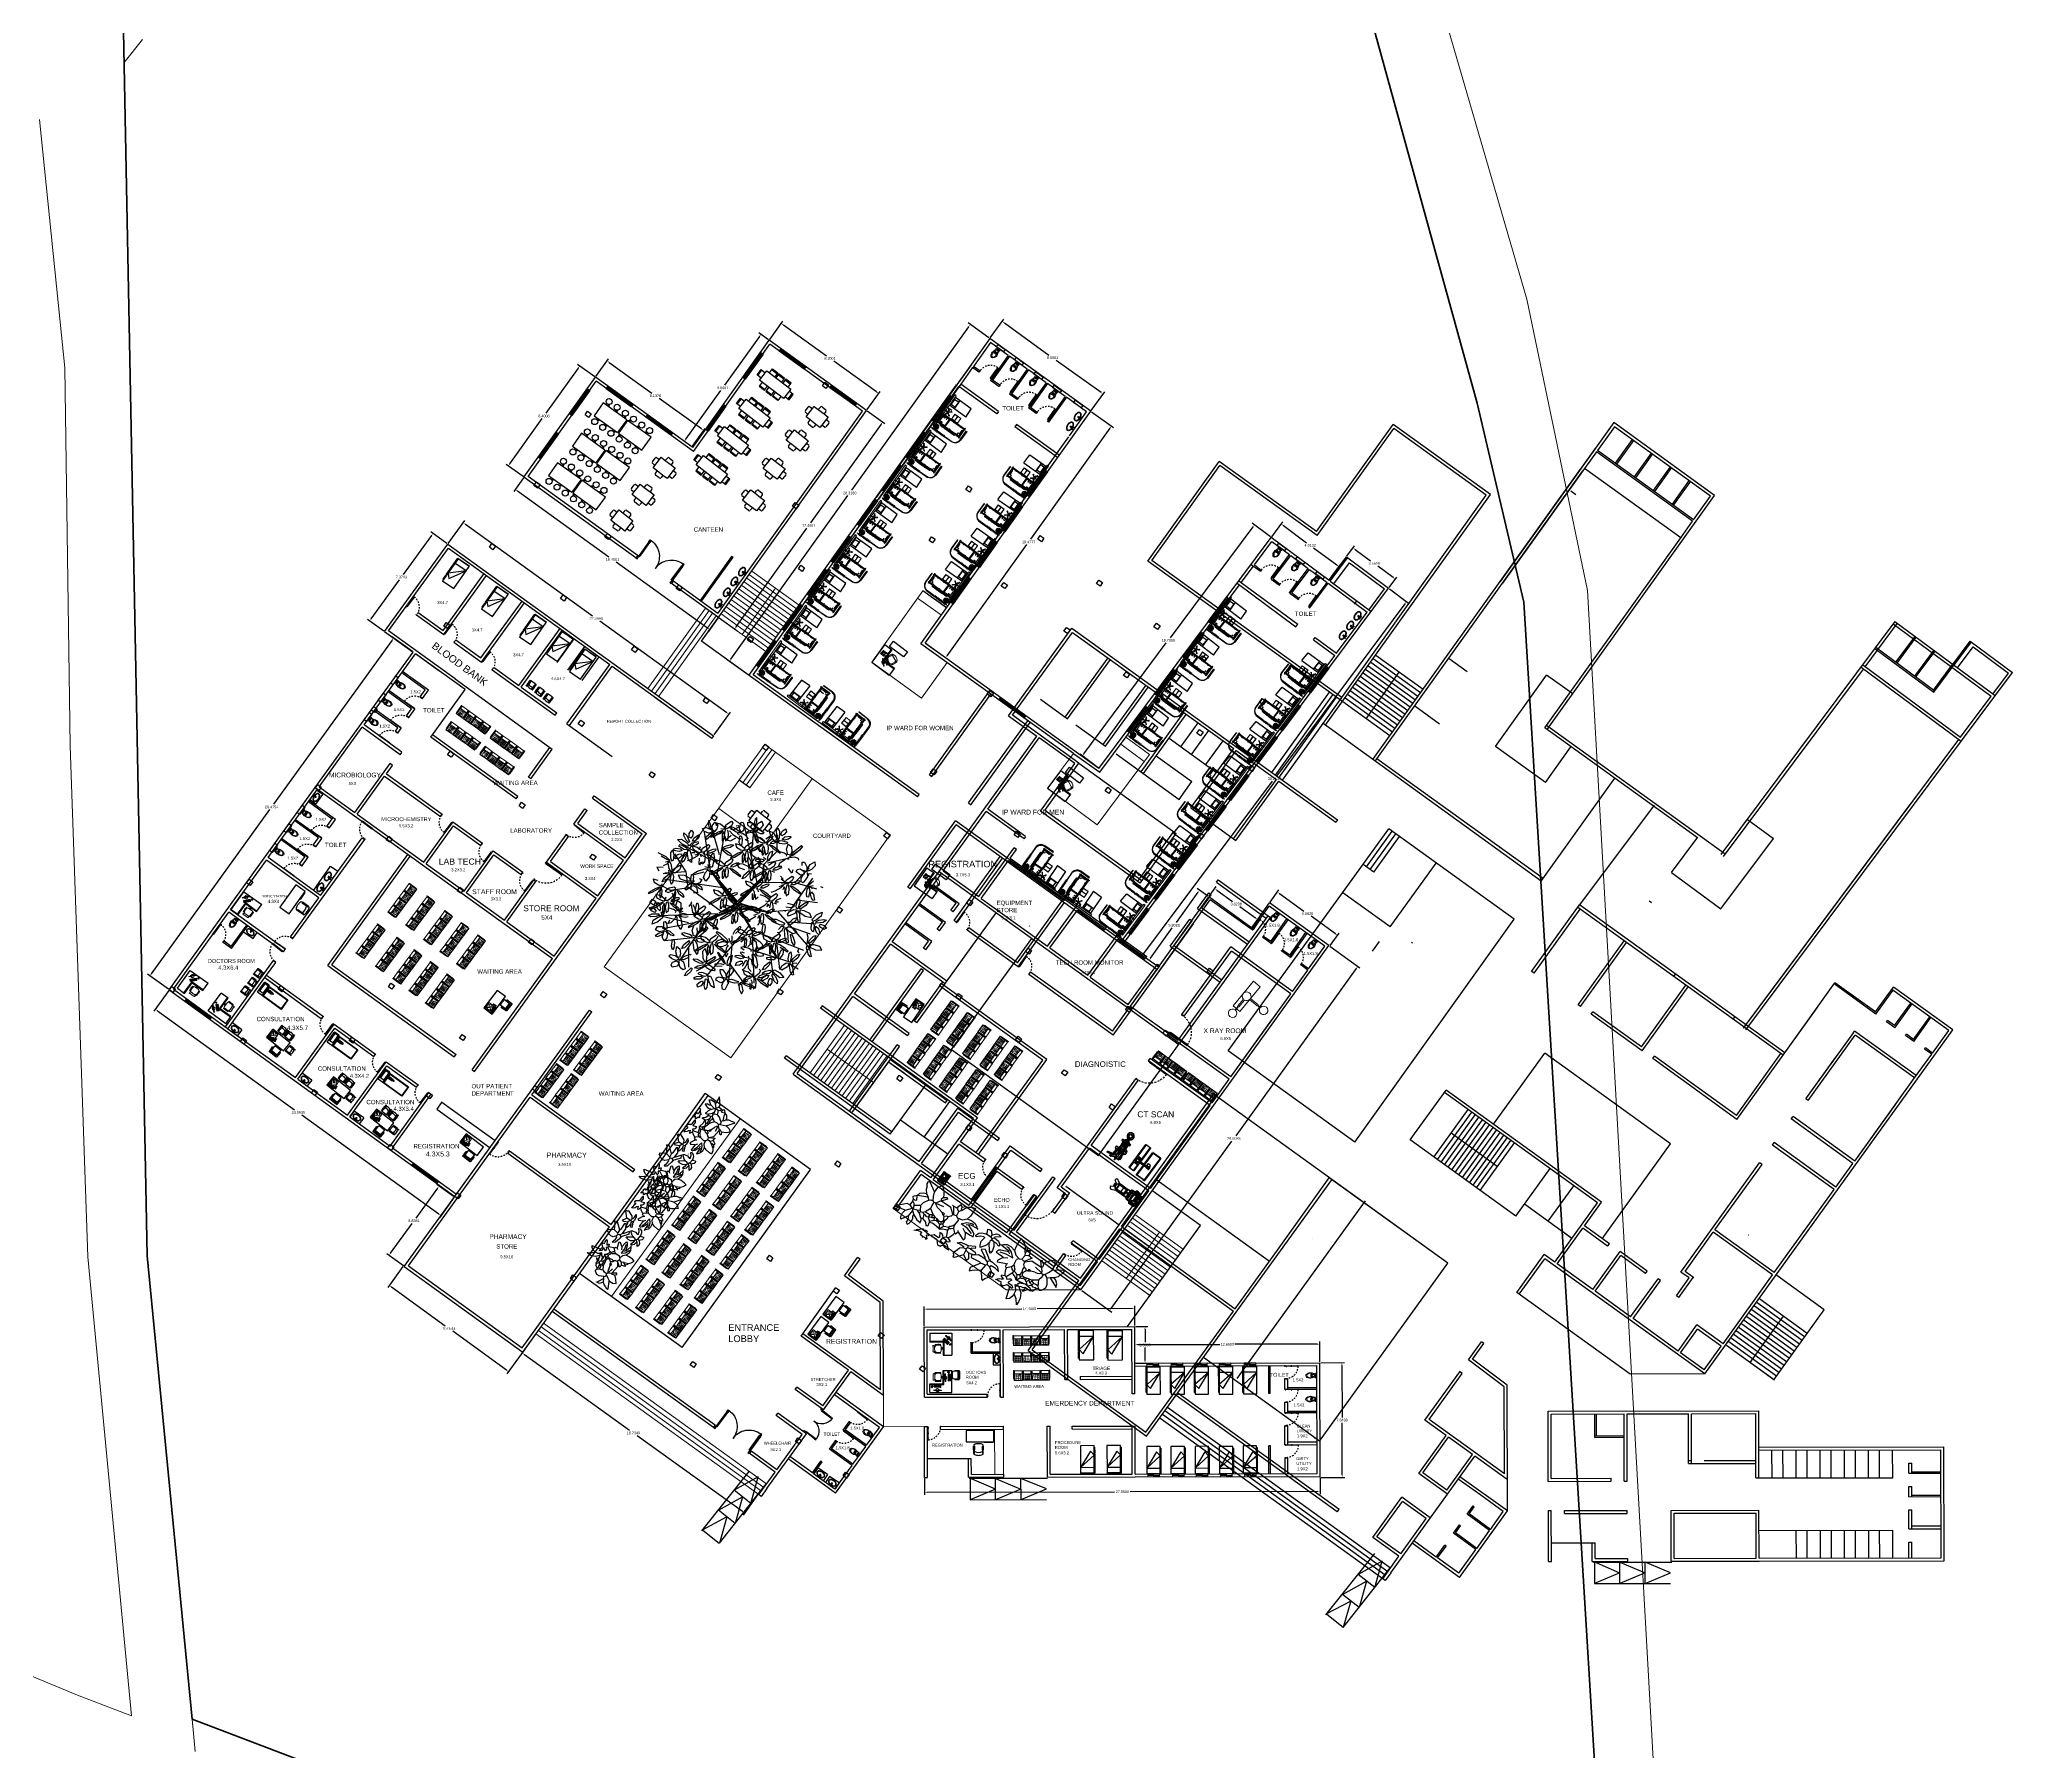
# Model space of a CAD drawing. Header units: metres. Extents: x 141303 to 146299, y 125960 to 127091.
# Drawn here: x 144830.7 to 144965.6, y 126038.6 to 126155.7 of the extents above; entities that cross this region are included whole.
import ezdxf

# ---------------------------------------------------------------- set-up
doc = ezdxf.new("R2010")
doc.units = ezdxf.units.M
doc.header["$MEASUREMENT"] = 0
for name, pattern in [('ACAD_ISO04W100', [30, 24, -3, 0, -3]), ('C05 _MOB-EQUIP URGENCIAS Y TOCOCIRUGÍA$0$006_URGENCIAS & TOCOCIRUGÍA$0$03.-PRIMER NIVEL GENERAL$0$XR-PLANTA 3ER NIVEL$0$DASHED', [19.05, 12.7, -6.35]), ('C05 _MOB-EQUIP URGENCIAS Y TOCOCIRUGÍA$0$006_URGENCIAS & TOCOCIRUGÍA$0$03.-PRIMER NIVEL GENERAL$0$XR-PLANTA 3ER NIVEL$0$DASHED2', [0.375, 0.25, -0.125]), ('C08_MUROS SERVICIOS$0$HIDDE100', [0.16, 0.1, -0.06])]:
    doc.linetypes.add(name, pattern=pattern)
for name, color, linetype, lineweight in [('C07_MOB-C.EXT Y FARMACIA$0$007_ADMISIÓN_HOSPITALARIA$0$SANCTORUM_ADMISION HOSPITALARIA_V5$0$007_ADMISIÓN_HOSPITALARIA$0$02.-PLANTA BAJA GENERAL$0$MOB', 7, 'Continuous', 0), ('ELEVATION', 7, 'Continuous', 20), ('LETTERING', 50, 'Continuous', 30), ('new column', 4, 'Continuous', 25), ('NVMI-CONTOUR', 43, 'Continuous', 13), ('NVMI_ROAD', 253, 'Continuous', 20), ('NVMI_SITEBOUNDARY', 255, 'ACAD_ISO04W100', 40), ('NVMI_WALL', 7, 'Continuous', 30), ('STAIR', 93, 'Continuous', 25)]:
    doc.layers.add(name, color=color, linetype=linetype, lineweight=lineweight)
for name, color, linetype in [('DIMENSION', 50, 'Continuous'), ('door', 12, 'Continuous'), ('Edges', 7, 'Continuous'), ('FURNITURE', 6, 'Continuous'), ('Plants', 92, 'Continuous'), ('WINDOW', 244, 'Continuous')]:
    doc.layers.add(name, color=color, linetype=linetype)
doc.layers.get('0').off()
doc.styles.add('C07_MOB-C.EXT Y FARMACIA$0$007_ADMISIÓN_HOSPITALARIA$0$SANCTORUM_ADMISION HOSPITALARIA_V5$0$007_ADMISIÓN_HOSPITALARIA$0$02.-PLANTA BAJA GENERAL$0$LEROY', font='LEROY.SHX', dxfattribs={"width": 1.25, "height": 1})
doc.styles.get("Standard").update_dxf_attribs({"font": 'arial.ttf'})
doc.dimstyles.get("Standard").update_dxf_attribs({"dimtxt": 0.18, "dimasz": 0.18, "dimexe": 0.18, "dimexo": 0.0625, "dimgap": 0.09, "dimtad": 0, "dimtih": 1, "dimtoh": 1, "dimdec": 4, "dimzin": 0, "dimdsep": 46, "dimtxsty": 'Standard', "dimcen": 0.09, "dimadec": 0, "dimazin": 0, "dimtfac": 1, "dimtdec": 4, "dimtofl": 0, "dimtmove": 0, "dimatfit": 3, "dimfxl": 1, "dimtolj": 1, "dimtzin": 0, "dimarcsym": 0})

# ---------------------------------------------------------------- blocks, each defined once
blk = doc.blocks.new('C03_MOB-EQUIP HOSP MI-CG$0$005_HOSP_MEDINTERNA&CIRGENERAL$0$005_HOSP_MEDINTERNA&CIRGENERAL$0$Nivel 02_APOYOS Y SERVICIOS$0$CAMA')
for p, q in [((494738.49, 2131918.54), (494738.51, 2131918.54)), ((494738.51, 2131918.13), (494738.49, 2131918.13)), ((494738.53, 2131918.66), (494739.53, 2131918.66)), ((494738.53, 2131916.66), (494738.53, 2131918.66)), ((494738.53, 2131917.96), (494738.81, 2131918.25)), ((494739.53, 2131917.06), (494738.53, 2131917.96)), ((494738.81, 2131918.25), (494739.53, 2131917.06)), ((494739.53, 2131918.66), (494739.53, 2131916.66)), ((494739.53, 2131917.06), (494738.53, 2131917.06)), ((494739.53, 2131916.66), (494738.53, 2131916.66))]:
    blk.add_line(p, q)
for points in [[(494738.49, 2131918.54), (494738.49, 2131918.13)], [(494738.51, 2131918.13), (494738.51, 2131918.54)]]:
    blk.add_lwpolyline(points)
blk.add_lwpolyline([(494738.49, 2131916.63), (494739.51, 2131916.63), (494739.51, 2131916.65), (494738.51, 2131916.65), (494738.51, 2131918.09), (494738.49, 2131918.09), (494738.49, 2131916.63), (494738.49, 2131916.63)], close=True)
blk = doc.blocks.new('C02_MOB-EQUIP GINE-PEDIATRÍA$0$SILLA ADM')
at = {"lineweight": 0}
for p, q in [((20.05, 67.98, 0), (19.93, 67.71, 0)), ((19.95, 67.52, 0), (20.27, 67.38, 0)), ((19.98, 67.58, 0), (20.32, 67.42, 0)), ((20.52, 67.88, 0), (20.18, 68.03, 0)), ((20.52, 67.95, 0), (20.2, 68.09, 0)), ((20.3, 67.47, 0), (20.48, 67.86, 0)), ((20.52, 67.88, 0), (20.54, 67.87, 0)), ((20.54, 67.89, 0), (20.54, 67.9, 0)), ((20.32, 67.42, 0), (20.34, 67.42, 0)), ((20.32, 67.41, 0), (20.32, 67.4, 0))]:
    blk.add_line(p, q, dxfattribs=at)
at = {"lineweight": 0, "ltscale": 15}
for p, q in [((20, 67.93, 0), (19.95, 67.87, 0)), ((19.95, 67.87, 0), (19.95, 67.87, 0)), ((19.99, 67.93, 0), (19.96, 67.89, 0)), ((19.96, 67.89, 0), (19.96, 67.88, 0)), ((19.98, 67.82, 0), (19.96, 67.83, 0)), ((20, 67.87, 0), (19.98, 67.87, 0)), ((19.99, 67.93, 0), (20, 67.92, 0)), ((20.02, 67.91, 0), (20, 67.93, 0))]:
    blk.add_line(p, q, dxfattribs=at)
at = {"lineweight": 0}
for centre, radius, start, end in [((20.02, 67.67, 0), 0.101, 156.0969, 246.0969), ((19.97, 67.55, 0), 0.03, 66.0969, 246.0969), ((20.14, 67.94, 0), 0.101, 66.0969, 156.0969), ((20.19, 68.06, 0), 0.03, 66.0969, 246.0969), ((20.25, 67.55, 0), 0.0835, 246.0969, 336.0969), ((20.33, 67.46, 0), 0.0337, 156.0969, 246.0969), ((20.16, 67.77, 0), 0.416, 303.6077, 8.5862), ((20.38, 67.85, 0), 0.0835, 336.0969, 66.0969), ((20.51, 67.85, 0), 0.0337, 66.0969, 156.0969), ((20.51, 67.91, 0), 0.0337, 336.0969, 66.0969), ((20.53, 67.89, 0), 0.0122, 246.0969, 336.0969), ((20.52, 67.82, 0), 0.0575, 8.5862, 66.0969), ((20.29, 67.41, 0), 0.0337, 246.0969, 336.0969), ((20.31, 67.41, 0), 0.0122, 336.0969, 66.0969), ((20.36, 67.47, 0), 0.0575, 246.0969, 303.6077)]:
    blk.add_arc(centre, radius, start, end, dxfattribs=at)
at = {"lineweight": 0, "ltscale": 15}
blk.add_arc((19.97, 67.85, 0), 0.0235, 66.0697, 246.0697, dxfattribs=at)
blk = doc.blocks.new('C02_MOB-EQUIP GINE-PEDIATRÍA$0$DESK 1.50 X 1.50')
for points in [[(252.5, -575.35), (254, -575.35)], [(252.5, -575.35), (252.5, -575.95)], [(252.5, -575.9), (253.45, -575.9)], [(252.5, -575.95), (253.4, -575.95)], [(253.4, -575.95), (253.45, -575.9)], [(253.4, -575.95), (253.4, -576.85)], [(253.45, -575.9), (253.45, -576.85)], [(254, -575.35), (254, -576.85)], [(253.4, -576.85), (254, -576.85)]]:
    blk.add_lwpolyline(points)
blk = doc.blocks.new('C07_MOB-C.EXT Y FARMACIA$0$007_ADMISIÓN_HOSPITALARIA$0$SANCTORUM_ADMISION HOSPITALARIA_V5$0$007_ADMISIÓN_HOSPITALARIA$0$02.-PLANTA BAJA GENERAL$0$tel-ip-flat-10')
at = {"layer": 'C07_MOB-C.EXT Y FARMACIA$0$007_ADMISIÓN_HOSPITALARIA$0$SANCTORUM_ADMISION HOSPITALARIA_V5$0$007_ADMISIÓN_HOSPITALARIA$0$02.-PLANTA BAJA GENERAL$0$MOB'}
h = blk.add_hatch(dxfattribs=at)
h.set_pattern_fill('ACET-2D-ANSI31', color=256, scale=0.017696, angle=221.1209, style=0)
h.set_pattern_definition([(176.1209, (5.901504, -4.01507), (-0.00380107, -0.05605687), [])])
h.paths.add_polyline_path([(0.04, -0.15), (0.04, -0.13), (0.03, -0.14)])
h.paths.add_polyline_path([(0.03, -0.13), (0.04, -0.13), (0.03, -0.14)])
at = {"lineweight": 0, "ltscale": 2}
for p, q in [((0.1, 0.09), (-0.1, -0.09)), ((0.05, 0.02), (-0.02, -0.04)), ((0.05, 0.04), (0.22, -0.16)), ((0.06, 0.16), (0.07, 0.17)), ((0.06, 0.14), (0.07, 0.15)), ((0.06, 0.13), (0.07, 0.14)), ((0.1, 0.08), (0.06, 0.04)), ((0.1, 0), (0.06, 0.03)), ((0.06, 0.02), (0.21, -0.16)), ((0.07, 0.11), (0.08, 0.13)), ((0.07, 0.1), (0.08, 0.12)), ((0.08, 0.16), (0.09, 0.18)), ((0.09, 0.07), (0.08, 0.1)), ((0.1, 0.05), (0.08, 0.04)), ((0.1, 0.05), (0.08, 0.04)), ((0.08, 0.04), (0.21, -0.12)), ((0.09, 0.16), (0.1, 0.17)), ((0.1, 0.15), (0.11, 0.17)), ((0.1, 0.09), (0.27, -0.11)), ((0.1, 0.05), (0.23, -0.1)), ((0.11, 0.14), (0.12, 0.16)), ((0.11, 0.09), (0.28, -0.1)), ((0.11, 0.07), (0.14, 0.03)), ((0.12, 0.13), (0.13, 0.15)), ((0.12, 0.13), (0.13, 0.14)), ((0.13, 0.11), (0.14, 0.13)), ((0.13, 0.1), (0.14, 0.12)), ((0.13, 0.09), (0.14, 0.1)), ((0.14, 0.02), (0.13, 0.02)), ((0.14, 0.08), (0.15, 0.09)), ((0.14, 0.06), (0.15, 0.08)), ((0.16, 0), (0.15, -0.01)), ((-0.1, -0.1), (0.06, -0.29)), ((-0.07, -0.09), (-0.08, -0.1)), ((-0.08, -0.1), (-0.07, -0.11)), ((-0.07, -0.1), (-0.08, -0.1)), ((-0.07, -0.09), (-0.06, -0.1)), ((-0.06, -0.1), (-0.07, -0.12)), ((-0.07, -0.1), (-0.07, -0.1)), ((-0.07, -0.11), (-0.07, -0.1)), ((-0.05, -0.11), (-0.07, -0.12)), ((-0.05, -0.07), (-0.06, -0.08)), ((-0.04, -0.12), (-0.06, -0.13)), ((-0.04, -0.12), (-0.06, -0.14)), ((-0.05, -0.07), (-0.04, -0.08)), ((-0.04, -0.08), (-0.05, -0.1)), ((-0.03, -0.09), (-0.05, -0.1)), ((-0.05, -0.11), (-0.04, -0.12)), ((-0.03, -0.05), (-0.04, -0.07)), ((-0.02, -0.1), (-0.04, -0.11)), ((-0.04, -0.12), (-0.03, -0.14)), ((-0.03, -0.14), (-0.04, -0.15)), ((-0.03, -0.14), (-0.04, -0.15)), ((-0.03, -0.05), (-0.02, -0.07)), ((-0.01, -0.07), (-0.03, -0.08)), ((-0.02, -0.07), (-0.03, -0.08)), ((-0.03, -0.09), (-0.02, -0.1)), ((-0.02, -0.1), (-0.03, -0.12)), ((-0.03, -0.14), (-0.01, -0.15)), ((-0.01, -0.15), (-0.03, -0.17)), ((-0.02, -0.05), (0.13, -0.23)), ((0, -0.08), (-0.02, -0.1)), ((-0.02, -0.1), (-0.01, -0.12)), ((-0.01, -0.12), (-0.02, -0.13)), ((0, -0.12), (-0.02, -0.13)), ((-0.01, -0.07), (0, -0.08)), ((0, -0.09), (-0.01, -0.1)), ((0.01, -0.13), (-0.01, -0.15)), ((0, -0.09), (0.01, -0.1)), ((0.02, -0.1), (0, -0.12)), ((0.01, -0.1), (0, -0.11)), ((0, -0.12), (0.01, -0.13)), ((0.03, -0.12), (0.01, -0.13)), ((0.02, -0.1), (0.03, -0.12)), ((0.04, -0.13), (0.03, -0.14)), ((0.04, -0.13), (0.03, -0.14)), ((0.03, -0.13), (0.03, -0.14)), ((0.03, -0.13), (0.04, -0.13)), ((0.04, -0.15), (0.03, -0.14)), ((0.04, -0.15), (0.04, -0.13)), ((0.28, -0.1), (0.06, -0.29)), ((0.12, -0.22), (0.06, -0.28)), ((0.12, -0.23), (0.06, -0.28)), ((0.17, -0.12), (0.1, -0.18)), ((0.11, 0), (0.11, 0)), ((0.13, -0.02), (0.12, -0.03)), ((0.18, -0.14), (0.12, -0.19)), ((0.12, -0.2), (0.13, -0.21)), ((0.14, -0.03), (0.13, -0.04)), ((0.2, -0.15), (0.13, -0.21)), ((0.15, -0.04), (0.14, -0.05)), ((0.16, -0.05), (0.15, -0.06)), ((0.16, -0.06), (0.15, -0.06)), ((0.17, -0.01), (0.16, -0.02)), ((0.17, -0.06), (0.16, -0.07)), ((0.18, -0.02), (0.17, -0.02)), ((0.18, -0.02), (0.18, -0.03)), ((0.19, -0.03), (0.18, -0.04)), ((0.18, -0.08), (0.18, -0.08)), ((0.18, -0.09), (0.21, -0.14)), ((0.18, -0.14), (0.2, -0.15)), ((0.2, -0.04), (0.19, -0.05)), ((0.21, -0.06), (0.2, -0.06)), ((0.26, -0.09), (0.22, -0.06)), ((0.23, -0.11), (0.22, -0.12)), ((0.26, -0.11), (0.22, -0.14))]:
    blk.add_line(p, q, dxfattribs=at)
at = {"lineweight": 0, "const_width": 0.00178}
for points in [[(-0.08, -0.1), (-0.07, -0.12)], [(-0.06, -0.08), (-0.05, -0.1)], [(-0.07, -0.12), (-0.06, -0.13)], [(-0.06, -0.14), (-0.04, -0.15)], [(-0.04, -0.07), (-0.03, -0.08)], [(-0.05, -0.1), (-0.04, -0.11)], [(-0.03, -0.12), (-0.02, -0.13)], [(-0.04, -0.15), (-0.03, -0.17)], [(-0.03, -0.08), (-0.02, -0.1)], [(-0.01, -0.1), (0, -0.11)], [(-0.02, -0.13), (-0.01, -0.15)], [(0, -0.12), (0.01, -0.13)]]:
    blk.add_lwpolyline(points, dxfattribs=at)
at = {"lineweight": 0, "ltscale": 2}
for centre, radius, start, end in [((0.05, 0.02), 0.00336, 41.1209, 131.1209), ((0.07, 0.04), 0.00841, 131.1209, 227.4187), ((0.09, 0.04), 0.00504, 131.1209, 221.1209), ((0.09, 0.04), 0.00504, 131.1209, 221.1209), ((0.11, 0.08), 0.00841, 41.1209, 131.1209), ((0.1, 0.07), 0.00841, 34.823, 131.1209), ((0.1, 0.05), 0.00504, 41.1209, 131.1209), ((0.1, 0.05), 0.00504, 41.1209, 131.1209), ((0.13, 0.03), 0.00841, 311.1209, 34.823), ((-0.1, -0.1), 0.00841, 131.1209, 221.1209), ((-0.02, -0.05), 0.00336, 131.1209, 221.1209), ((0.1, 0), 0.00841, 227.4187, 311.1209), ((0.12, -0.19), 0.00336, 131.1209, 221.1209), ((0.13, -0.21), 0.00336, 221.1209, 311.1209), ((0.18, -0.09), 0.00841, 131.1209, 214.823), ((0.18, -0.14), 0.00336, 41.1209, 131.1209), ((0.19, -0.15), 0.00336, 311.1209, 41.1209), ((0.21, -0.07), 0.00841, 47.4187, 131.1209), ((0.22, -0.11), 0.00504, 221.1209, 311.1209), ((0.21, -0.13), 0.00841, 214.823, 311.1209), ((0.23, -0.1), 0.00504, 311.1209, 41.1209), ((0.25, -0.1), 0.00841, 311.1209, 47.4187)]:
    blk.add_arc(centre, radius, start, end, dxfattribs=at)
at = {"lineweight": 0, "ltscale": 2, "style": 'C07_MOB-C.EXT Y FARMACIA$0$007_ADMISIÓN_HOSPITALARIA$0$SANCTORUM_ADMISION HOSPITALARIA_V5$0$007_ADMISIÓN_HOSPITALARIA$0$02.-PLANTA BAJA GENERAL$0$LEROY'}
for s, p in [('9', (-0.06, -0.11)), ('0', (-0.05, -0.08)), ('6', (-0.04, -0.13)), ('8', (-0.04, -0.1)), ('*', (-0.03, -0.06)), ('5', (-0.02, -0.11)), ('3', (-0.03, -0.15)), ('7', (-0.02, -0.08)), ('4', (0, -0.1)), ('2', (-0.01, -0.13)), ('1', (0.01, -0.11))]:
    blk.add_text(s, height=0.00633, rotation=221.1209, dxfattribs=at).set_placement(p)
blk = doc.blocks.new('C07_MOB-C.EXT Y FARMACIA$0$01.TLAT_TRIAGE - 06$0$02.COV_LNDV_MONTAJE - 00$0$Mob  -  PC 02')
at = {"lineweight": 0}
for p, q in [((-0.39, 0.4), (-0.44, 0.32)), ((-0.44, 0.3), (-0.38, 0.27)), ((-0.4, 0.35), (-0.39, 0.36)), ((-0.4, 0.34), (-0.4, 0.35)), ((-0.4, 0.33), (-0.4, 0.34)), ((-0.4, 0.34), (-0.4, 0.34)), ((-0.4, 0.32), (-0.4, 0.33)), ((-0.4, 0.33), (-0.4, 0.33)), ((-0.39, 0.32), (-0.4, 0.31)), ((-0.4, 0.31), (-0.4, 0.32)), ((-0.4, 0.32), (-0.4, 0.32)), ((-0.39, 0.31), (-0.4, 0.31)), ((-0.4, 0.31), (-0.39, 0.31)), ((-0.39, 0.31), (-0.4, 0.31)), ((-0.4, 0.31), (-0.4, 0.31)), ((-0.39, 0.36), (-0.38, 0.37)), ((-0.39, 0.36), (-0.39, 0.36)), ((-0.39, 0.36), (-0.39, 0.36)), ((-0.39, 0.32), (-0.38, 0.33)), ((-0.39, 0.32), (-0.39, 0.32)), ((-0.39, 0.31), (-0.39, 0.32)), ((-0.39, 0.31), (-0.39, 0.31)), ((-0.38, 0.31), (-0.39, 0.31)), ((-0.39, 0.31), (-0.39, 0.31)), ((-0.39, 0.31), (-0.39, 0.31)), ((-0.32, 0.37), (-0.38, 0.41)), ((-0.38, 0.37), (-0.38, 0.37)), ((-0.38, 0.37), (-0.37, 0.37)), ((-0.37, 0.32), (-0.38, 0.31)), ((-0.38, 0.31), (-0.38, 0.31)), ((-0.37, 0.37), (-0.37, 0.37)), ((-0.37, 0.37), (-0.36, 0.37)), ((-0.37, 0.27), (-0.32, 0.36)), ((-0.36, 0.32), (-0.37, 0.32)), ((-0.37, 0.32), (-0.37, 0.32)), ((-0.36, 0.37), (-0.36, 0.37)), ((-0.36, 0.37), (-0.36, 0.36)), ((-0.36, 0.36), (-0.36, 0.36)), ((-0.36, 0.36), (-0.36, 0.35)), ((-0.36, 0.35), (-0.36, 0.35)), ((-0.36, 0.35), (-0.36, 0.34)), ((-0.36, 0.34), (-0.36, 0.34)), ((-0.36, 0.34), (-0.36, 0.33)), ((-0.36, 0.33), (-0.36, 0.32)), ((0.22, 0.46), (-0.24, 0.46)), ((-0.24, 0.46), (-0.24, 0.3)), ((-0.16, 0.44), (-0.24, 0.44)), ((-0.24, 0.44), (-0.24, 0.35)), ((-0.24, 0.35), (-0.16, 0.35)), ((-0.16, 0.33), (-0.24, 0.33)), ((-0.24, 0.33), (-0.24, 0.31)), ((-0.24, 0.31), (-0.16, 0.31)), ((-0.24, 0.3), (0.22, 0.3)), ((-0.22, 0.44), (-0.23, 0.44)), ((-0.23, 0.44), (-0.23, 0.41)), ((-0.23, 0.41), (-0.23, 0.44)), ((-0.23, 0.41), (-0.22, 0.41)), ((-0.22, 0.4), (-0.23, 0.4)), ((-0.23, 0.4), (-0.23, 0.37)), ((-0.23, 0.37), (-0.23, 0.4)), ((-0.22, 0.37), (-0.23, 0.37)), ((-0.23, 0.37), (-0.23, 0.35)), ((-0.23, 0.35), (-0.23, 0.37)), ((-0.23, 0.37), (-0.22, 0.37)), ((-0.23, 0.35), (-0.22, 0.35)), ((-0.22, 0.41), (-0.22, 0.44)), ((-0.2, 0.44), (-0.22, 0.44)), ((-0.22, 0.44), (-0.22, 0.42)), ((-0.22, 0.42), (-0.22, 0.44)), ((-0.2, 0.42), (-0.22, 0.42)), ((-0.22, 0.42), (-0.22, 0.41)), ((-0.22, 0.41), (-0.22, 0.42)), ((-0.22, 0.42), (-0.2, 0.42)), ((-0.22, 0.41), (-0.2, 0.41)), ((-0.2, 0.4), (-0.22, 0.4)), ((-0.22, 0.4), (-0.22, 0.39)), ((-0.22, 0.39), (-0.22, 0.4)), ((-0.22, 0.37), (-0.22, 0.4)), ((-0.2, 0.39), (-0.22, 0.39)), ((-0.22, 0.39), (-0.22, 0.37)), ((-0.22, 0.37), (-0.22, 0.39)), ((-0.22, 0.39), (-0.2, 0.39)), ((-0.22, 0.35), (-0.22, 0.37)), ((-0.22, 0.37), (-0.2, 0.37)), ((-0.2, 0.37), (-0.22, 0.37)), ((-0.22, 0.37), (-0.22, 0.35)), ((-0.22, 0.35), (-0.22, 0.37)), ((-0.22, 0.35), (-0.2, 0.35)), ((-0.16, 0.44), (-0.2, 0.44)), ((-0.2, 0.44), (-0.2, 0.42)), ((-0.2, 0.42), (-0.2, 0.44)), ((-0.2, 0.42), (-0.2, 0.44)), ((-0.2, 0.41), (-0.2, 0.42)), ((-0.18, 0.42), (-0.2, 0.42)), ((-0.2, 0.42), (-0.2, 0.41)), ((-0.2, 0.41), (-0.2, 0.42)), ((-0.2, 0.42), (-0.16, 0.42)), ((-0.2, 0.41), (-0.18, 0.41)), ((-0.18, 0.4), (-0.2, 0.4)), ((-0.2, 0.4), (-0.2, 0.39)), ((-0.2, 0.39), (-0.2, 0.4)), ((-0.2, 0.39), (-0.2, 0.4)), ((-0.18, 0.39), (-0.2, 0.39)), ((-0.2, 0.39), (-0.2, 0.37)), ((-0.2, 0.37), (-0.2, 0.39)), ((-0.2, 0.37), (-0.2, 0.39)), ((-0.2, 0.39), (-0.18, 0.39)), ((-0.2, 0.37), (-0.18, 0.37)), ((-0.2, 0.35), (-0.2, 0.37)), ((-0.18, 0.37), (-0.2, 0.37)), ((-0.2, 0.37), (-0.2, 0.35)), ((-0.2, 0.35), (-0.2, 0.37)), ((-0.2, 0.35), (-0.18, 0.35)), ((-0.18, 0.41), (-0.18, 0.42)), ((-0.16, 0.42), (-0.18, 0.42)), ((-0.18, 0.42), (-0.18, 0.41)), ((-0.18, 0.41), (-0.18, 0.42)), ((-0.18, 0.41), (-0.16, 0.41)), ((-0.16, 0.4), (-0.18, 0.4)), ((-0.18, 0.4), (-0.18, 0.39)), ((-0.18, 0.39), (-0.18, 0.4)), ((-0.18, 0.39), (-0.18, 0.4)), ((-0.16, 0.39), (-0.18, 0.39)), ((-0.18, 0.39), (-0.18, 0.37)), ((-0.18, 0.37), (-0.18, 0.39)), ((-0.18, 0.37), (-0.18, 0.39)), ((-0.18, 0.39), (-0.16, 0.39)), ((-0.18, 0.37), (-0.16, 0.37)), ((-0.18, 0.35), (-0.18, 0.37)), ((-0.16, 0.37), (-0.18, 0.37)), ((-0.18, 0.37), (-0.18, 0.35)), ((-0.18, 0.35), (-0.18, 0.37)), ((-0.18, 0.35), (-0.16, 0.35)), ((-0.16, 0.42), (-0.16, 0.44)), ((-0.16, 0.35), (-0.16, 0.44)), ((-0.16, 0.41), (-0.16, 0.42)), ((-0.16, 0.39), (-0.16, 0.4)), ((-0.16, 0.37), (-0.16, 0.39)), ((-0.16, 0.35), (-0.16, 0.37)), ((-0.16, 0.31), (-0.16, 0.33)), ((-0.13, 0.44), (-0.15, 0.44)), ((-0.15, 0.44), (-0.15, 0.43)), ((-0.15, 0.43), (-0.15, 0.44)), ((-0.15, 0.35), (-0.15, 0.44)), ((-0.15, 0.44), (-0.09, 0.44)), ((-0.15, 0.43), (-0.13, 0.43)), ((-0.13, 0.39), (-0.15, 0.39)), ((-0.15, 0.39), (-0.15, 0.37)), ((-0.15, 0.37), (-0.15, 0.39)), ((-0.13, 0.37), (-0.15, 0.37)), ((-0.15, 0.37), (-0.15, 0.35)), ((-0.15, 0.35), (-0.15, 0.37)), ((-0.15, 0.37), (-0.13, 0.37)), ((-0.15, 0.35), (-0.13, 0.35)), ((-0.09, 0.35), (-0.15, 0.35)), ((-0.13, 0.33), (-0.15, 0.33)), ((-0.15, 0.33), (-0.15, 0.32)), ((-0.15, 0.32), (-0.15, 0.33)), ((-0.15, 0.31), (-0.15, 0.33)), ((-0.15, 0.33), (-0.09, 0.33)), ((-0.15, 0.32), (-0.13, 0.32)), ((-0.09, 0.31), (-0.15, 0.31)), ((-0.13, 0.43), (-0.13, 0.44)), ((-0.11, 0.44), (-0.13, 0.44)), ((-0.13, 0.44), (-0.13, 0.43)), ((-0.13, 0.43), (-0.13, 0.44)), ((-0.13, 0.43), (-0.11, 0.43)), ((-0.11, 0.42), (-0.13, 0.42)), ((-0.13, 0.42), (-0.13, 0.41)), ((-0.13, 0.41), (-0.13, 0.42)), ((-0.13, 0.41), (-0.11, 0.41)), ((-0.13, 0.37), (-0.13, 0.39)), ((-0.11, 0.39), (-0.13, 0.39)), ((-0.13, 0.39), (-0.13, 0.37)), ((-0.13, 0.37), (-0.13, 0.39)), ((-0.13, 0.35), (-0.13, 0.37)), ((-0.11, 0.37), (-0.13, 0.37)), ((-0.13, 0.37), (-0.13, 0.35)), ((-0.13, 0.35), (-0.13, 0.37)), ((-0.13, 0.37), (-0.11, 0.37)), ((-0.13, 0.35), (-0.11, 0.35)), ((-0.13, 0.32), (-0.13, 0.33)), ((-0.11, 0.33), (-0.13, 0.33)), ((-0.13, 0.33), (-0.13, 0.32)), ((-0.13, 0.32), (-0.13, 0.33)), ((-0.13, 0.32), (-0.11, 0.32)), ((-0.09, 0.44), (-0.11, 0.44)), ((-0.11, 0.44), (-0.11, 0.43)), ((-0.11, 0.43), (-0.11, 0.44)), ((-0.11, 0.43), (-0.11, 0.44)), ((-0.11, 0.43), (-0.09, 0.43)), ((-0.11, 0.41), (-0.11, 0.42)), ((-0.09, 0.39), (-0.11, 0.39)), ((-0.11, 0.39), (-0.11, 0.37)), ((-0.11, 0.37), (-0.11, 0.39)), ((-0.11, 0.37), (-0.11, 0.39)), ((-0.09, 0.37), (-0.11, 0.37)), ((-0.11, 0.37), (-0.11, 0.35)), ((-0.11, 0.35), (-0.11, 0.37)), ((-0.11, 0.37), (-0.09, 0.37)), ((-0.11, 0.35), (-0.11, 0.37)), ((-0.11, 0.35), (-0.09, 0.35)), ((-0.09, 0.33), (-0.11, 0.33)), ((-0.11, 0.33), (-0.11, 0.32)), ((-0.11, 0.32), (-0.11, 0.33)), ((-0.11, 0.32), (-0.11, 0.33)), ((-0.11, 0.32), (-0.09, 0.32)), ((-0.09, 0.43), (-0.09, 0.44)), ((-0.09, 0.44), (-0.09, 0.35)), ((-0.09, 0.37), (-0.09, 0.39)), ((-0.09, 0.35), (-0.09, 0.37)), ((-0.09, 0.32), (-0.09, 0.33)), ((-0.09, 0.33), (-0.09, 0.31)), ((-0.08, 0.35), (-0.08, 0.44)), ((0.21, 0.44), (-0.08, 0.44)), ((-0.06, 0.44), (-0.08, 0.44)), ((-0.08, 0.44), (-0.08, 0.43)), ((-0.08, 0.43), (-0.08, 0.44)), ((-0.08, 0.43), (-0.06, 0.43)), ((-0.03, 0.42), (-0.08, 0.42)), ((-0.08, 0.42), (-0.08, 0.41)), ((-0.08, 0.41), (-0.08, 0.42)), ((-0.08, 0.41), (-0.03, 0.41)), ((-0.06, 0.4), (-0.08, 0.4)), ((-0.08, 0.4), (-0.08, 0.37)), ((-0.08, 0.37), (-0.08, 0.4)), ((-0.05, 0.37), (-0.08, 0.37)), ((-0.08, 0.37), (-0.08, 0.35)), ((-0.08, 0.35), (-0.08, 0.37)), ((-0.08, 0.37), (-0.06, 0.37)), ((-0.08, 0.35), (0.21, 0.35)), ((-0.08, 0.35), (-0.05, 0.35)), ((-0.06, 0.33), (-0.08, 0.33)), ((-0.08, 0.33), (-0.08, 0.32)), ((-0.08, 0.32), (-0.08, 0.33)), ((0, 0.33), (-0.08, 0.33)), ((-0.08, 0.33), (-0.08, 0.31)), ((-0.08, 0.31), (-0.08, 0.33)), ((-0.08, 0.32), (-0.06, 0.32)), ((-0.08, 0.31), (0, 0.31)), ((-0.06, 0.43), (-0.06, 0.44)), ((-0.05, 0.4), (-0.06, 0.4)), ((-0.06, 0.4), (-0.06, 0.39)), ((-0.06, 0.39), (-0.06, 0.4)), ((-0.06, 0.39), (-0.06, 0.4)), ((-0.06, 0.39), (-0.05, 0.39)), ((-0.06, 0.37), (-0.06, 0.39)), ((-0.06, 0.39), (-0.06, 0.39)), ((-0.04, 0.33), (-0.06, 0.33)), ((-0.06, 0.33), (-0.06, 0.32)), ((-0.06, 0.32), (-0.06, 0.33)), ((-0.06, 0.32), (-0.06, 0.33)), ((-0.06, 0.32), (-0.04, 0.32)), ((-0.03, 0.44), (-0.05, 0.44)), ((-0.05, 0.44), (-0.05, 0.43)), ((-0.05, 0.43), (-0.05, 0.44)), ((-0.05, 0.43), (-0.03, 0.43)), ((-0.05, 0.39), (-0.05, 0.4)), ((-0.04, 0.39), (-0.05, 0.39)), ((-0.05, 0.39), (-0.05, 0.37)), ((-0.05, 0.37), (-0.05, 0.39)), ((-0.05, 0.37), (-0.04, 0.37)), ((-0.05, 0.35), (-0.05, 0.37)), ((-0.03, 0.4), (-0.04, 0.4)), ((-0.04, 0.4), (-0.04, 0.39)), ((-0.04, 0.39), (-0.04, 0.4)), ((-0.04, 0.39), (-0.03, 0.39)), ((-0.04, 0.37), (-0.04, 0.39)), ((-0.03, 0.37), (-0.04, 0.37)), ((-0.04, 0.37), (-0.04, 0.35)), ((-0.04, 0.35), (-0.04, 0.37)), ((-0.04, 0.35), (-0.03, 0.35)), ((-0.02, 0.33), (-0.04, 0.33)), ((-0.04, 0.33), (-0.04, 0.32)), ((-0.04, 0.32), (-0.04, 0.33)), ((-0.04, 0.32), (-0.04, 0.33)), ((-0.04, 0.32), (-0.02, 0.32)), ((-0.03, 0.43), (-0.03, 0.44)), ((0, 0.44), (-0.03, 0.44)), ((-0.03, 0.44), (-0.03, 0.43)), ((-0.03, 0.43), (-0.03, 0.44)), ((-0.03, 0.43), (0, 0.43)), ((-0.01, 0.42), (-0.03, 0.42)), ((-0.03, 0.42), (-0.03, 0.41)), ((-0.03, 0.41), (-0.03, 0.42)), ((-0.03, 0.41), (-0.03, 0.42)), ((-0.03, 0.41), (-0.01, 0.41)), ((-0.03, 0.39), (-0.03, 0.4)), ((-0.02, 0.39), (-0.03, 0.39)), ((-0.03, 0.39), (-0.03, 0.37)), ((-0.03, 0.37), (-0.03, 0.39)), ((-0.03, 0.37), (-0.02, 0.37)), ((-0.03, 0.35), (-0.03, 0.37)), ((-0.03, 0.05), (-0.03, 0.03)), ((-0.03, 0.04), (0.03, 0.04)), ((-0.03, 0.04), (0.03, 0.04)), ((-0.03, 0.03), (0.03, 0.03)), ((-0.03, 0.03), (0.03, 0.03)), ((-0.03, 0.03), (0.03, 0.03)), ((-0.01, 0.4), (-0.02, 0.4)), ((-0.02, 0.4), (-0.02, 0.39)), ((-0.02, 0.39), (-0.02, 0.4)), ((-0.02, 0.39), (-0.01, 0.39)), ((-0.02, 0.37), (-0.02, 0.39)), ((-0.01, 0.37), (-0.02, 0.37)), ((-0.02, 0.37), (-0.02, 0.35)), ((-0.02, 0.35), (-0.02, 0.37)), ((-0.02, 0.35), (-0.01, 0.35)), ((0, 0.33), (-0.02, 0.33)), ((-0.02, 0.33), (-0.02, 0.32)), ((-0.02, 0.32), (-0.02, 0.33)), ((-0.02, 0.32), (-0.02, 0.33)), ((-0.02, 0.32), (0, 0.32)), ((-0.01, 0.41), (-0.01, 0.42)), ((0, 0.42), (-0.01, 0.42)), ((-0.01, 0.42), (-0.01, 0.41)), ((-0.01, 0.41), (-0.01, 0.42)), ((-0.01, 0.41), (0, 0.41)), ((-0.01, 0.39), (-0.01, 0.4)), ((0, 0.39), (-0.01, 0.39)), ((-0.01, 0.39), (-0.01, 0.37)), ((-0.01, 0.37), (-0.01, 0.39)), ((-0.01, 0.37), (0, 0.37)), ((-0.01, 0.35), (-0.01, 0.37)), ((0, 0.43), (0, 0.44)), ((0.02, 0.44), (0, 0.44)), ((0, 0.44), (0, 0.43)), ((0, 0.43), (0, 0.44)), ((0, 0.43), (0.02, 0.43)), ((0, 0.41), (0, 0.42)), ((0.01, 0.4), (0, 0.4)), ((0, 0.4), (0, 0.39)), ((0, 0.39), (0, 0.4)), ((0, 0.39), (0.01, 0.39)), ((0, 0.37), (0, 0.39)), ((0.02, 0.39), (0, 0.39)), ((0, 0.39), (0, 0.37)), ((0, 0.37), (0, 0.39)), ((0, 0.37), (0.02, 0.37)), ((0.01, 0.37), (0, 0.37)), ((0, 0.37), (0, 0.35)), ((0, 0.35), (0, 0.37)), ((0, 0.35), (0.01, 0.35)), ((0, 0.32), (0, 0.33)), ((0, 0.31), (0, 0.33)), ((0.02, 0.42), (0.01, 0.42)), ((0.01, 0.42), (0.01, 0.41)), ((0.01, 0.41), (0.01, 0.42)), ((0.01, 0.41), (0.02, 0.41)), ((0.01, 0.39), (0.01, 0.4)), ((0.01, 0.35), (0.01, 0.37)), ((0.02, 0.33), (0.01, 0.33)), ((0.01, 0.33), (0.01, 0.32)), ((0.01, 0.32), (0.01, 0.33)), ((0.08, 0.33), (0.01, 0.33)), ((0.01, 0.33), (0.01, 0.31)), ((0.01, 0.31), (0.01, 0.33)), ((0.01, 0.32), (0.02, 0.32)), ((0.01, 0.31), (0.08, 0.31)), ((0.02, 0.43), (0.02, 0.44)), ((0.02, 0.41), (0.02, 0.42)), ((0.03, 0.4), (0.02, 0.4)), ((0.02, 0.4), (0.02, 0.39)), ((0.02, 0.39), (0.02, 0.4)), ((0.02, 0.39), (0.03, 0.39)), ((0.02, 0.37), (0.02, 0.39)), ((0.04, 0.39), (0.02, 0.39)), ((0.02, 0.39), (0.02, 0.37)), ((0.02, 0.37), (0.02, 0.39)), ((0.02, 0.37), (0.04, 0.37)), ((0.03, 0.37), (0.02, 0.37)), ((0.02, 0.37), (0.02, 0.35)), ((0.02, 0.35), (0.02, 0.37)), ((0.02, 0.35), (0.03, 0.35)), ((0.02, 0.32), (0.02, 0.33)), ((0.12, 0.44), (0.03, 0.44)), ((0.03, 0.44), (0.03, 0.43)), ((0.03, 0.43), (0.03, 0.44)), ((0.03, 0.43), (0.12, 0.43)), ((0.04, 0.42), (0.03, 0.42)), ((0.03, 0.42), (0.03, 0.41)), ((0.03, 0.41), (0.03, 0.42)), ((0.03, 0.41), (0.04, 0.41)), ((0.03, 0.39), (0.03, 0.4)), ((0.03, 0.35), (0.03, 0.37)), ((0.04, 0.33), (0.03, 0.33)), ((0.03, 0.33), (0.03, 0.32)), ((0.03, 0.32), (0.03, 0.33)), ((0.03, 0.32), (0.04, 0.32)), ((0.03, 0.05), (0.03, 0.03)), ((0.04, 0.41), (0.04, 0.42)), ((0.05, 0.4), (0.04, 0.4)), ((0.04, 0.4), (0.04, 0.39)), ((0.04, 0.39), (0.04, 0.4)), ((0.04, 0.39), (0.05, 0.39)), ((0.04, 0.37), (0.04, 0.39)), ((0.06, 0.39), (0.04, 0.39)), ((0.04, 0.39), (0.04, 0.37)), ((0.04, 0.37), (0.04, 0.39)), ((0.04, 0.37), (0.06, 0.37)), ((0.05, 0.37), (0.04, 0.37)), ((0.04, 0.37), (0.04, 0.35)), ((0.04, 0.35), (0.04, 0.37)), ((0.04, 0.35), (0.05, 0.35)), ((0.04, 0.32), (0.04, 0.33)), ((0.06, 0.42), (0.05, 0.42)), ((0.05, 0.42), (0.05, 0.41)), ((0.05, 0.41), (0.05, 0.42)), ((0.05, 0.41), (0.06, 0.41)), ((0.05, 0.39), (0.05, 0.4)), ((0.07, 0.4), (0.05, 0.4)), ((0.05, 0.4), (0.05, 0.39)), ((0.05, 0.39), (0.05, 0.4)), ((0.05, 0.39), (0.07, 0.39)), ((0.05, 0.35), (0.05, 0.37)), ((0.07, 0.37), (0.05, 0.37)), ((0.05, 0.37), (0.05, 0.35)), ((0.05, 0.35), (0.05, 0.37)), ((0.05, 0.35), (0.07, 0.35)), ((0.06, 0.33), (0.05, 0.33)), ((0.05, 0.33), (0.05, 0.32)), ((0.05, 0.32), (0.05, 0.33)), ((0.05, 0.32), (0.06, 0.32)), ((0.06, 0.41), (0.06, 0.42)), ((0.06, 0.37), (0.06, 0.39)), ((0.08, 0.39), (0.06, 0.39)), ((0.06, 0.39), (0.06, 0.37)), ((0.06, 0.37), (0.06, 0.39)), ((0.06, 0.37), (0.08, 0.37)), ((0.06, 0.32), (0.06, 0.33)), ((0.08, 0.42), (0.07, 0.42)), ((0.07, 0.42), (0.07, 0.41)), ((0.07, 0.41), (0.07, 0.42)), ((0.07, 0.41), (0.08, 0.41)), ((0.07, 0.39), (0.07, 0.4)), ((0.09, 0.4), (0.07, 0.4)), ((0.07, 0.4), (0.07, 0.39)), ((0.07, 0.39), (0.07, 0.4)), ((0.07, 0.39), (0.09, 0.39)), ((0.07, 0.35), (0.07, 0.37)), ((0.09, 0.37), (0.07, 0.37)), ((0.07, 0.37), (0.07, 0.35)), ((0.07, 0.35), (0.07, 0.37)), ((0.07, 0.35), (0.09, 0.35)), ((0.08, 0.33), (0.07, 0.33)), ((0.07, 0.33), (0.07, 0.32)), ((0.07, 0.32), (0.07, 0.33)), ((0.07, 0.32), (0.08, 0.32)), ((0.08, 0.41), (0.08, 0.42)), ((0.08, 0.37), (0.08, 0.39)), ((0.1, 0.39), (0.08, 0.39)), ((0.08, 0.39), (0.08, 0.37)), ((0.08, 0.37), (0.08, 0.39)), ((0.08, 0.37), (0.1, 0.37)), ((0.08, 0.32), (0.08, 0.33)), ((0.08, 0.31), (0.08, 0.33)), ((0.1, 0.42), (0.09, 0.42)), ((0.09, 0.42), (0.09, 0.41)), ((0.09, 0.41), (0.09, 0.42)), ((0.09, 0.41), (0.1, 0.41)), ((0.09, 0.39), (0.09, 0.4)), ((0.11, 0.4), (0.09, 0.4)), ((0.09, 0.4), (0.09, 0.39)), ((0.09, 0.39), (0.09, 0.4)), ((0.09, 0.39), (0.11, 0.39)), ((0.09, 0.35), (0.09, 0.37)), ((0.11, 0.37), (0.09, 0.37)), ((0.09, 0.37), (0.09, 0.35)), ((0.09, 0.35), (0.09, 0.37)), ((0.09, 0.35), (0.11, 0.35)), ((0.17, 0.33), (0.09, 0.33)), ((0.09, 0.33), (0.09, 0.31)), ((0.09, 0.31), (0.09, 0.33)), ((0.11, 0.33), (0.09, 0.33)), ((0.09, 0.33), (0.09, 0.32)), ((0.09, 0.32), (0.09, 0.33)), ((0.09, 0.32), (0.11, 0.32)), ((0.09, 0.31), (0.17, 0.31)), ((0.1, 0.41), (0.1, 0.42)), ((0.12, 0.42), (0.1, 0.42)), ((0.1, 0.42), (0.1, 0.41)), ((0.1, 0.41), (0.1, 0.42)), ((0.1, 0.41), (0.12, 0.41)), ((0.1, 0.37), (0.1, 0.39)), ((0.12, 0.39), (0.1, 0.39)), ((0.1, 0.39), (0.1, 0.37)), ((0.1, 0.37), (0.1, 0.39)), ((0.1, 0.37), (0.12, 0.37)), ((0.11, 0.39), (0.11, 0.4)), ((0.13, 0.4), (0.11, 0.4)), ((0.11, 0.4), (0.11, 0.39)), ((0.11, 0.39), (0.11, 0.4)), ((0.11, 0.39), (0.13, 0.39)), ((0.11, 0.35), (0.11, 0.37)), ((0.13, 0.37), (0.11, 0.37)), ((0.11, 0.37), (0.11, 0.35)), ((0.11, 0.35), (0.11, 0.37)), ((0.11, 0.35), (0.13, 0.35)), ((0.13, 0.33), (0.11, 0.33)), ((0.11, 0.33), (0.11, 0.32)), ((0.11, 0.32), (0.11, 0.33)), ((0.11, 0.32), (0.11, 0.33)), ((0.11, 0.32), (0.13, 0.32)), ((0.12, 0.43), (0.12, 0.44)), ((0.12, 0.41), (0.12, 0.42)), ((0.14, 0.42), (0.12, 0.42)), ((0.12, 0.42), (0.12, 0.41)), ((0.12, 0.41), (0.12, 0.42)), ((0.12, 0.41), (0.14, 0.41)), ((0.12, 0.37), (0.12, 0.39)), ((0.13, 0.39), (0.12, 0.39)), ((0.12, 0.39), (0.12, 0.37)), ((0.12, 0.37), (0.12, 0.39)), ((0.12, 0.37), (0.13, 0.37)), ((0.15, 0.44), (0.13, 0.44)), ((0.13, 0.44), (0.13, 0.43)), ((0.13, 0.43), (0.13, 0.44)), ((0.13, 0.43), (0.15, 0.43)), ((0.13, 0.39), (0.13, 0.4)), ((0.15, 0.4), (0.13, 0.4)), ((0.13, 0.4), (0.13, 0.39)), ((0.13, 0.39), (0.13, 0.4)), ((0.13, 0.39), (0.15, 0.39)), ((0.13, 0.37), (0.13, 0.39)), ((0.15, 0.37), (0.13, 0.37)), ((0.13, 0.37), (0.13, 0.35)), ((0.13, 0.35), (0.13, 0.37)), ((0.13, 0.35), (0.13, 0.37)), ((0.13, 0.35), (0.15, 0.35)), ((0.13, 0.32), (0.13, 0.33)), ((0.15, 0.33), (0.13, 0.33)), ((0.13, 0.33), (0.13, 0.32)), ((0.13, 0.32), (0.13, 0.33)), ((0.13, 0.32), (0.15, 0.32)), ((0.14, 0.41), (0.14, 0.42)), ((0.16, 0.42), (0.14, 0.42)), ((0.14, 0.42), (0.14, 0.41)), ((0.14, 0.41), (0.14, 0.42)), ((0.14, 0.41), (0.16, 0.41)), ((0.15, 0.39), (0.14, 0.39)), ((0.14, 0.39), (0.14, 0.37)), ((0.14, 0.37), (0.14, 0.39)), ((0.14, 0.37), (0.15, 0.37)), ((0.18, 0.44), (0.15, 0.44)), ((0.15, 0.44), (0.15, 0.43)), ((0.15, 0.43), (0.15, 0.44)), ((0.15, 0.43), (0.15, 0.44)), ((0.15, 0.43), (0.18, 0.43)), ((0.16, 0.4), (0.15, 0.4)), ((0.15, 0.4), (0.15, 0.39)), ((0.15, 0.39), (0.15, 0.4)), ((0.15, 0.39), (0.15, 0.4)), ((0.15, 0.39), (0.16, 0.39)), ((0.15, 0.37), (0.15, 0.39)), ((0.15, 0.35), (0.15, 0.37)), ((0.16, 0.37), (0.15, 0.37)), ((0.15, 0.37), (0.15, 0.35)), ((0.15, 0.35), (0.15, 0.37)), ((0.15, 0.35), (0.16, 0.35)), ((0.16, 0.33), (0.15, 0.33)), ((0.15, 0.33), (0.15, 0.32)), ((0.15, 0.32), (0.15, 0.33)), ((0.15, 0.32), (0.15, 0.33)), ((0.15, 0.32), (0.16, 0.32)), ((0.18, 0.42), (0.16, 0.42)), ((0.16, 0.42), (0.16, 0.41)), ((0.16, 0.41), (0.16, 0.42)), ((0.16, 0.41), (0.16, 0.42)), ((0.16, 0.41), (0.18, 0.41)), ((0.16, 0.39), (0.16, 0.4)), ((0.17, 0.39), (0.16, 0.39)), ((0.16, 0.39), (0.16, 0.37)), ((0.16, 0.37), (0.16, 0.39)), ((0.16, 0.37), (0.17, 0.37)), ((0.16, 0.35), (0.16, 0.37)), ((0.16, 0.32), (0.16, 0.33)), ((0.18, 0.4), (0.17, 0.4)), ((0.17, 0.4), (0.17, 0.39)), ((0.17, 0.39), (0.17, 0.4)), ((0.17, 0.39), (0.18, 0.39)), ((0.17, 0.37), (0.17, 0.39)), ((0.18, 0.37), (0.17, 0.37)), ((0.17, 0.37), (0.17, 0.35)), ((0.17, 0.35), (0.17, 0.37)), ((0.17, 0.35), (0.18, 0.35)), ((0.17, 0.31), (0.17, 0.33)), ((0.18, 0.43), (0.18, 0.44)), ((0.2, 0.44), (0.18, 0.44)), ((0.18, 0.44), (0.18, 0.43)), ((0.18, 0.43), (0.18, 0.44)), ((0.18, 0.43), (0.2, 0.43)), ((0.18, 0.41), (0.18, 0.42)), ((0.2, 0.42), (0.18, 0.42)), ((0.18, 0.42), (0.18, 0.41)), ((0.18, 0.41), (0.18, 0.42)), ((0.18, 0.41), (0.2, 0.41)), ((0.18, 0.39), (0.18, 0.4)), ((0.2, 0.39), (0.18, 0.39)), ((0.18, 0.39), (0.18, 0.37)), ((0.18, 0.37), (0.18, 0.39)), ((0.18, 0.37), (0.2, 0.37)), ((0.18, 0.35), (0.18, 0.37)), ((0.2, 0.4), (0.19, 0.4)), ((0.19, 0.4), (0.19, 0.39)), ((0.19, 0.39), (0.19, 0.4)), ((0.19, 0.39), (0.2, 0.39)), ((0.2, 0.37), (0.19, 0.37)), ((0.19, 0.37), (0.19, 0.35)), ((0.19, 0.35), (0.19, 0.37)), ((0.19, 0.35), (0.2, 0.35)), ((0.2, 0.33), (0.19, 0.33)), ((0.19, 0.33), (0.19, 0.32)), ((0.19, 0.32), (0.19, 0.33)), ((0.21, 0.33), (0.19, 0.33)), ((0.19, 0.33), (0.19, 0.31)), ((0.19, 0.31), (0.19, 0.33)), ((0.19, 0.32), (0.2, 0.32)), ((0.19, 0.31), (0.21, 0.31)), ((0.2, 0.43), (0.2, 0.44)), ((0.2, 0.41), (0.2, 0.42)), ((0.2, 0.39), (0.2, 0.4)), ((0.2, 0.37), (0.2, 0.39)), ((0.2, 0.35), (0.2, 0.37)), ((0.2, 0.32), (0.2, 0.33)), ((0.21, 0.35), (0.21, 0.44)), ((0.21, 0.31), (0.21, 0.33)), ((0.21, 0.31), (0.21, 0.33)), ((0.22, 0.3), (0.22, 0.46))]:
    blk.add_line(p, q, dxfattribs=at)
for points in [[(0.26, 0.13), (-0.26, 0.13), (-0.26, 0.11), (0.26, 0.11)], [(0.26, 0.11), (-0.26, 0.11), (-0.26, 0.09), (0.26, 0.09)]]:
    blk.add_lwpolyline(points, close=True, dxfattribs=at)
for points in [[(-0.14, 0.07), (-0.14, 0.09)], [(-0.14, 0.09), (0.14, 0.09)], [(0.14, 0.09), (0.14, 0.07)]]:
    blk.add_lwpolyline(points, dxfattribs=at)
for centre, radius, start, end in [((-0.43, 0.31), 0.01, 150.3633, 240.3633), ((-0.36, 0.37), 0.0392, 208.332, 272.3946), ((-0.39, 0.32), 0.00805, 97.1124, 203.6142), ((-0.39, 0.4), 0.01, 60.3633, 150.3633), ((-0.39, 0.32), 0.00805, 277.1124, 23.6142), ((-0.37, 0.28), 0.01, 240.3633, 330.3633), ((-0.32, 0.36), 0.01, 330.3633, 60.3633), ((0, 0.65), 0.596, 256.1191, 283.881), ((0, 0.11), 0.11, 10.4916, 169.5084), ((0, 0.11), 0.11, 205.0741, 334.9259)]:
    blk.add_arc(centre, radius, start, end, dxfattribs=at)
blk = doc.blocks.new('C03_MOB-EQUIP HOSP MI-CG$0$006_URGENCIAS & TOCOCIRUGÍA$0$MOB32')
at = {"lineweight": 0, "ltscale": 15}
for p, q in [((494695.76, 2134830.91, 0.04), (494695.75, 2134830.86, 0.04)), ((494695.77, 2134830.91, 0.04), (494695.75, 2134830.84, 0.04)), ((494695.75, 2134830.86, 0.04), (494695.75, 2134830.86, 0.04)), ((494695.75, 2134830.84, 0.04), (494695.75, 2134830.83, 0.04)), ((494695.76, 2134830.91, 0.04), (494695.77, 2134830.9, 0.04)), ((494695.82, 2134830.89, 0.04), (494695.77, 2134830.91, 0.04)), ((494695.84, 2134830.85, 0.04), (494695.77, 2134830.85, 0.04)), ((494695.84, 2134830.81, 0.04), (494695.77, 2134830.81, 0.04)), ((494695.81, 2134830.85, 0.04), (494695.82, 2134830.89, 0.04)), ((494695.93, 2134830.59, 0.04), (494695.92, 2134830.58, 0.04)), ((494695.97, 2134830.52, 0.04), (494695.96, 2134830.53, 0.04)), ((494695.97, 2134830.52, 0.04), (494695.97, 2134830.52, 0.04)), ((494695.99, 2134831.15, 0.04), (494695.99, 2134831.15, 0.04)), ((494696.06, 2134831.15, 0.04), (494695.99, 2134831.15, 0.04)), ((494696.01, 2134831.15, 0.04), (494696.01, 2134831.15, 0.04)), ((494696.06, 2134831.15, 0.04), (494696.01, 2134831.15, 0.04)), ((494696.06, 2134831.15, 0.04), (494696.06, 2134831.13, 0.04)), ((494696.06, 2134831.15, 0.04), (494696.06, 2134831.15, 0.04)), ((494696.28, 2134830.65, 0.04), (494696.25, 2134830.63, 0.04)), ((494696.25, 2134830.63, 0.04), (494696.28, 2134830.58, 0.04)), ((494696.27, 2134830.99, 0.04), (494696.28, 2134831, 0.04)), ((494696.27, 2134830.67, 0.04), (494696.28, 2134830.66, 0.04)), ((494696.28, 2134830.58, 0.04), (494696.32, 2134830.61, 0.04)), ((494696.29, 2134830.58, 0.04), (494696.33, 2134830.61, 0.04)), ((494696.29, 2134830.59, 0.04), (494696.29, 2134830.58, 0.04)), ((494696.38, 2134831.05, 0.04), (494696.34, 2134831.05, 0.04)), ((494696.38, 2134830.61, 0.04), (494696.34, 2134830.61, 0.04)), ((494696.39, 2134830.98, 0.04), (494696.39, 2134830.68, 0.04))]:
    blk.add_line(p, q, dxfattribs=at)
at = {"lineweight": 0}
for p, q in [((494695.84, 2134830.98, 0.04), (494695.84, 2134830.68, 0.04)), ((494696.25, 2134831.13, 0.04), (494695.87, 2134831.13, 0.04)), ((494695.87, 2134831.13, 0.04), (494695.87, 2134831.08, 0.04)), ((494695.87, 2134831.08, 0.04), (494696.25, 2134831.08, 0.04)), ((494696.25, 2134830.58, 0.04), (494695.87, 2134830.58, 0.04)), ((494695.87, 2134830.58, 0.04), (494695.87, 2134830.53, 0.04)), ((494695.87, 2134830.53, 0.04), (494696.25, 2134830.53, 0.04)), ((494696.25, 2134831.08, 0.04), (494696.25, 2134831.13, 0.04)), ((494696.25, 2134830.53, 0.04), (494696.25, 2134830.58, 0.04)), ((494696.27, 2134830.97, 0.04), (494696.28, 2134830.84, 0.04)), ((494696.28, 2134830.84, 0.04), (494696.27, 2134830.69, 0.04))]:
    blk.add_line(p, q, dxfattribs=at)
at = {"lineweight": 0, "ltscale": 15}
for centre, radius, start, end in [((494695.77, 2134830.83, 0.04), 0.0235, 89.9733, 269.9733), ((494695.99, 2134831.12, 0.04), 0.0235, 33.8153, 146.1313), ((494695.99, 2134830.54, 0.04), 0.0235, 214.0889, 325.8578), ((494696.4, 2134830.89, 0.04), 0.174, 111.5435, 134.8297), ((494676.05, 2134830.84, 0.04), 20.23, 359.4516, 0.4951), ((494696.4, 2134830.77, 0.04), 0.174, 225.1169, 248.4032), ((494696.21, 2134831, 0.04), 0.186, 353.6723, 16.9392), ((494696.21, 2134830.66, 0.04), 0.186, 342.9918, 6.275)]:
    blk.add_arc(centre, radius, start, end, dxfattribs=at)
at = {"lineweight": 0}
for centre, radius, start, end in [((494695.92, 2134830.98, 0.04), 0.0879, 96.6385, 180.7086), ((494695.92, 2134830.68, 0.04), 0.0879, 179.238, 263.3082), ((494696.04, 2134830.07, 0.04), 1.01, 82.874, 97.3738), ((494696.04, 2134831.59, 0.04), 1.01, 262.5729, 277.0726), ((494696.15, 2134830.95, 0.04), 0.119, 10.1305, 83.5543), ((494696.15, 2134830.71, 0.04), 0.119, 276.3923, 349.8161)]:
    blk.add_arc(centre, radius, start, end, dxfattribs=at)
blk = doc.blocks.new('C03_MOB-EQUIP HOSP MI-CG$0$006_URGENCIAS & TOCOCIRUGÍA$0$016_GOBIERNO$0$GOBIERNO_ V05 - 2205 29$0$02.-PLANTA BAJA GENERAL$0$XR-PLANTA BAJA$0$18360311')
at = {"lineweight": 0}
blk.add_lwpolyline([(-0.27, -0.04), (-0.31, -0.04), (-0.31, -0.35), (-0.27, -0.35), (-0.27, -0.43, 0.153193), (-0.26, -0.46, 0.153193), (-0.23, -0.48), (-0.09, -0.51, 0.044367), (-0.08, -0.51, 0.044367), (-0.07, -0.51), (0.07, -0.51, 0.044367), (0.08, -0.51, 0.044367), (0.09, -0.51), (0.23, -0.48), (0.23, -0.48, 0.109125), (0.25, -0.47, 0.197851), (0.27, -0.43), (0.27, -0.35), (0.32, -0.35), (0.32, -0.04), (0.27, -0.04), (0.27, 0), (-0.27, 0), (-0.27, -0.04)], format="xyb", dxfattribs=at)
for points in [[(0.27, 0), (-0.27, 0), (-0.27, -0.01), (0.27, -0.01)], [(-0.27, -0.06), (-0.27, -0.04), (-0.31, -0.04), (-0.31, -0.35), (-0.27, -0.35)], [(0.27, -0.01), (-0.27, -0.01), (-0.27, -0.01), (-0.25, -0.01), (0.25, -0.01), (0.27, -0.01)], [(-0.25, -0.01), (-0.27, -0.01), (-0.27, -0.06), (-0.25, -0.06)], [(0.25, -0.01), (-0.25, -0.01), (-0.25, -0.06), (0.25, -0.06)], [(0.27, -0.01), (0.25, -0.01), (0.25, -0.06), (0.27, -0.06), (0.27, -0.06), (0.27, -0.04)], [(0.32, -0.04), (0.27, -0.04), (0.27, -0.35), (0.32, -0.35)]]:
    blk.add_lwpolyline(points, close=True, dxfattribs=at)
for points in [[(0.27, -0.04), (0.27, -0.01), (-0.27, -0.01), (-0.27, -0.06), (-0.27, -0.35), (-0.27, -0.35), (-0.27, -0.43, 0.313749), (-0.23, -0.48), (-0.09, -0.51, 0.08891), (-0.07, -0.51), (0.07, -0.51, 0.08891), (0.09, -0.51), (0.23, -0.48, 0.313749), (0.27, -0.43), (0.27, -0.35), (0.27, -0.35)], [(0.27, -0.1), (0.27, -0.06), (-0.27, -0.06), (-0.27, -0.1, 0.414214), (-0.24, -0.13), (0.24, -0.13, 0.414213)]]:
    blk.add_lwpolyline(points, format="xyb", close=True, dxfattribs=at)
blk = doc.blocks.new('C03_MOB-EQUIP HOSP MI-CG$0$DESK 1.50 X 1.50')
for points in [[(252.5, -575.35), (254, -575.35)], [(252.5, -575.35), (252.5, -575.95)], [(252.5, -575.9), (253.45, -575.9)], [(252.5, -575.95), (253.4, -575.95)], [(253.4, -575.95), (253.45, -575.9)], [(253.4, -575.95), (253.4, -576.85)], [(253.45, -575.9), (253.45, -576.85)], [(254, -575.35), (254, -576.85)], [(253.4, -576.85), (254, -576.85)]]:
    blk.add_lwpolyline(points)
blk = doc.blocks.new('C05 _MOB-EQUIP URGENCIAS Y TOCOCIRUGÍA$0$cortina antibacterial')
blk.add_lwpolyline([(300.27, -580.67), (300.27, -580.65), (300.27, -580.67), (300.2, -580.67), (300.27, -580.76), (300.27, -580.78), (300.2, -580.78), (300.27, -580.87), (300.27, -580.89), (300.2, -580.89), (300.27, -580.98), (300.27, -581), (300.2, -581), (300.27, -581.09), (300.27, -581.11), (300.2, -581.11), (300.27, -581.2), (300.27, -581.22), (300.2, -581.22), (300.23, -581.31), (300.23, -581.92, 0.354939), (300.65, -582.28), (301.38, -582.28), (301.38, -582.31), (300.65, -582.31, -0.359051), (300.2, -581.92), (300.2, -581.31), (300.17, -581.22), (300.17, -581.2), (300.23, -581.2), (300.17, -581.11), (300.17, -581.09), (300.23, -581.09), (300.17, -581), (300.17, -580.98), (300.23, -580.98), (300.17, -580.89), (300.17, -580.87), (300.23, -580.87), (300.17, -580.78), (300.17, -580.76), (300.23, -580.76), (300.17, -580.67), (300.17, -580.65), (300.23, -580.65), (300.17, -580.56), (300.17, -580.54), (300.23, -580.54), (300.17, -580.45), (300.17, -580.43), (300.23, -580.43), (300.17, -580.34), (300.17, -580.32), (300.23, -580.32), (300.2, -580.28), (300.2, -580.21), (300.23, -580.21), (300.23, -580.27), (300.27, -580.32), (300.27, -580.34), (300.2, -580.34), (300.27, -580.43), (300.27, -580.45), (300.2, -580.45), (300.27, -580.54), (300.27, -580.56), (300.2, -580.56), (300.27, -580.65)], format="xyb")
blk = doc.blocks.new('bed ward')
at = {"layer": 'FURNITURE', "linetype": 'Continuous', "lineweight": 0}
for p, q in [((142390.08, 126644.62, 310.94), (142390.03, 126644.55, 310.94)), ((142390.08, 126644.62, 310.94), (142390.11, 126644.6, 310.94)), ((142389.66, 126644.04, 310.94), (142389.61, 126643.97, 310.94)), ((142389.61, 126643.97, 310.94), (142389.64, 126643.95, 310.94)), ((142389.65, 126644.08, 310.94), (142389.64, 126644.06, 310.94)), ((142389.64, 126644.06, 310.94), (142391.21, 126642.91, 310.94)), ((142389.69, 126644.02, 310.94), (142389.64, 126643.95, 310.94)), ((142389.65, 126644.08, 310.94), (142391.23, 126642.93, 310.94)), ((142390.02, 126644.53, 310.94), (142389.67, 126644.06, 310.94)), ((142389.69, 126644.02, 310.94), (142389.68, 126644, 310.94)), ((142389.68, 126643.99, 310.94), (142391.13, 126642.93, 310.94)), ((142390.04, 126644.51, 310.94), (142389.7, 126644.04, 310.94)), ((142389.71, 126644, 310.94), (142389.71, 126643.99, 310.94)), ((142389.71, 126643.99, 310.94), (142391.13, 126642.96, 310.94)), ((142390.07, 126644.49, 310.94), (142389.73, 126644.02, 310.94)), ((142389.76, 126644, 310.94), (142389.75, 126643.98, 310.94)), ((142390.01, 126644.36, 310.94), (142389.84, 126644.12, 310.94)), ((142390.03, 126644.34, 310.94), (142389.86, 126644.1, 310.94)), ((142389.94, 126644.06, 310.94), (142389.86, 126643.95, 310.94)), ((142389.86, 126643.95, 310.94), (142389.98, 126643.86, 310.94)), ((142389.95, 126644.05, 310.94), (142389.87, 126643.95, 310.94)), ((142389.87, 126643.95, 310.94), (142389.94, 126643.9, 310.94)), ((142390.54, 126643.26, 310.94), (142389.88, 126643.74, 310.94)), ((142390.56, 126643.29, 310.94), (142389.9, 126643.77, 310.94)), ((142389.94, 126643.91, 310.94), (142389.93, 126643.9, 310.94)), ((142389.94, 126644.06, 310.94), (142389.95, 126644.05, 310.94)), ((142389.94, 126643.91, 310.94), (142389.99, 126643.87, 310.94)), ((142389.99, 126643.87, 310.94), (142389.98, 126643.86, 310.94)), ((142390.01, 126644.57, 310.94), (142389.99, 126644.55, 310.94)), ((142389.99, 126644.55, 310.94), (142391.57, 126643.4, 310.94)), ((142390.01, 126644.57, 310.94), (142391.58, 126643.42, 310.94)), ((142390.01, 126643.67, 310.94), (142390.05, 126643.64, 310.94)), ((142390.01, 126643.67, 310.94), (142390.01, 126643.67, 310.94)), ((142390.01, 126643.67, 310.94), (142390.05, 126643.64, 310.94)), ((142390.09, 126643.61, 310.94), (142390.01, 126643.67, 310.94)), ((142390.05, 126643.64, 310.94), (142390.09, 126643.61, 310.94)), ((142390.11, 126644.6, 310.94), (142390.06, 126644.53, 310.94)), ((142390.08, 126644.55, 310.94), (142390.06, 126644.53, 310.94)), ((142390.09, 126644.52, 310.94), (142390.08, 126644.51, 310.94)), ((142390.09, 126644.55, 310.94), (142391.54, 126643.5, 310.94)), ((142390.09, 126644.52, 310.94), (142391.51, 126643.48, 310.94)), ((142390.12, 126644.49, 310.94), (142390.1, 126644.47, 310.94)), ((142390.16, 126643.56, 310.94), (142390.16, 126643.56, 310.94)), ((142390.24, 126643.5, 310.94), (142390.16, 126643.56, 310.94)), ((142390.16, 126643.56, 310.94), (142390.2, 126643.53, 310.94)), ((142390.16, 126643.56, 310.94), (142390.2, 126643.53, 310.94)), ((142390.19, 126643.53, 310.94), (142390.24, 126643.5, 310.94)), ((142390.2, 126643.53, 310.94), (142390.24, 126643.51, 310.94)), ((142390.25, 126644.34, 310.94), (142390.24, 126644.33, 310.94)), ((142390.24, 126644.33, 310.94), (142390.29, 126644.29, 310.94)), ((142390.24, 126643.5, 310.94), (142390.24, 126643.51, 310.94)), ((142390.25, 126644.34, 310.94), (142390.3, 126644.3, 310.94)), ((142390.3, 126644.3, 310.94), (142390.29, 126644.29, 310.94)), ((142390.36, 126643.6, 310.94), (142390.35, 126643.59, 310.94)), ((142390.35, 126643.59, 310.94), (142390.4, 126643.55, 310.94)), ((142390.36, 126643.6, 310.94), (142390.41, 126643.57, 310.94)), ((142390.41, 126643.57, 310.94), (142390.4, 126643.55, 310.94)), ((142390.51, 126643.31, 310.94), (142390.55, 126643.28, 310.94)), ((142390.51, 126643.3, 310.94), (142390.51, 126643.31, 310.94)), ((142390.59, 126643.25, 310.94), (142390.51, 126643.31, 310.94)), ((142390.51, 126643.3, 310.94), (142390.55, 126643.28, 310.94)), ((142390.55, 126643.28, 310.94), (142390.57, 126643.31, 310.94)), ((142390.55, 126643.28, 310.94), (142390.59, 126643.25, 310.94)), ((142390.55, 126643.28, 310.94), (142390.59, 126643.25, 310.94)), ((142390.6, 126644.22, 310.94), (142390.83, 126644.54, 310.94)), ((142390.6, 126644.22, 310.94), (142391, 126643.92, 310.94)), ((142390.61, 126644.22, 310.94), (142390.83, 126644.53, 310.94)), ((142390.61, 126644.22, 310.94), (142390.8, 126644.08, 310.94)), ((142390.97, 126643.81, 310.94), (142390.66, 126643.38, 310.94)), ((142390.66, 126643.38, 310.94), (142391.09, 126643.06, 310.94)), ((142390.68, 126644.03, 310.94), (142390.67, 126644.02, 310.94)), ((142390.67, 126644.02, 310.94), (142390.72, 126643.99, 310.94)), ((142390.68, 126644.03, 310.94), (142390.72, 126644, 310.94)), ((142391.02, 126643.77, 310.94), (142390.7, 126643.34, 310.94)), ((142390.72, 126644, 310.94), (142390.72, 126643.99, 310.94)), ((142390.8, 126644.08, 310.94), (142391.02, 126644.39, 310.94)), ((142390.8, 126644.07, 310.94), (142391.03, 126644.39, 310.94)), ((142390.81, 126644.07, 310.94), (142391.04, 126644.38, 310.94)), ((142390.81, 126644.07, 310.94), (142391, 126643.94, 310.94)), ((142390.83, 126644.54, 310.94), (142391.24, 126644.25, 310.94)), ((142390.83, 126644.53, 310.94), (142391.02, 126644.39, 310.94)), ((142390.97, 126643.81, 310.94), (142391.15, 126643.68, 310.94)), ((142391, 126643.92, 310.94), (142391.24, 126644.25, 310.94)), ((142391, 126643.94, 310.94), (142391.22, 126644.24, 310.94)), ((142391.04, 126644.38, 310.94), (142391.22, 126644.24, 310.94)), ((142391.04, 126643.77, 310.94), (142391.05, 126643.78, 310.94)), ((142391.09, 126643.73, 310.94), (142391.04, 126643.77, 310.94)), ((142391.17, 126643.69, 310.94), (142391.05, 126643.78, 310.94)), ((142391.08, 126643.58, 310.94), (142391.15, 126643.69, 310.94)), ((142391.09, 126643.58, 310.94), (142391.08, 126643.58, 310.94)), ((142391.09, 126643.73, 310.94), (142391.1, 126643.74, 310.94)), ((142391.15, 126643.69, 310.94), (142391.09, 126643.73, 310.94)), ((142391.09, 126643.58, 310.94), (142391.17, 126643.69, 310.94)), ((142391.41, 126643.49, 310.94), (142391.09, 126643.06, 310.94)), ((142391.49, 126643.46, 310.94), (142391.13, 126642.96, 310.94)), ((142391.16, 126643.67, 310.94), (142391.41, 126643.49, 310.94)), ((142391.52, 126643.44, 310.94), (142391.18, 126642.97, 310.94)), ((142391.22, 126643.55, 310.94), (142391.19, 126643.52, 310.94)), ((142391.19, 126643.52, 310.94), (142391.28, 126643.45, 310.94)), ((142391.22, 126643.55, 310.94), (142391.2, 126643.52, 310.94)), ((142391.2, 126643.52, 310.94), (142391.28, 126643.46, 310.94)), ((142391.54, 126643.42, 310.94), (142391.2, 126642.95, 310.94)), ((142391.22, 126643.55, 310.94), (142391.3, 126643.49, 310.94)), ((142391.22, 126643.55, 310.94), (142391.3, 126643.49, 310.94)), ((142391.3, 126643.49, 310.94), (142391.28, 126643.46, 310.94)), ((142391.3, 126643.49, 310.94), (142391.28, 126643.45, 310.94)), ((142391.47, 126643.5, 310.94), (142391.46, 126643.48, 310.94)), ((142391.51, 126643.48, 310.94), (142391.51, 126643.48, 310.94)), ((142391.58, 126643.53, 310.94), (142391.53, 126643.46, 310.94)), ((142391.54, 126643.49, 310.94), (142391.53, 126643.46, 310.94)), ((142391.61, 126643.51, 310.94), (142391.56, 126643.44, 310.94)), ((142391.58, 126643.42, 310.94), (142391.57, 126643.4, 310.94)), ((142391.58, 126643.53, 310.94), (142391.61, 126643.51, 310.94)), ((142390.59, 126643.25, 310.94), (142390.59, 126643.25, 310.94)), ((142390.66, 126642.81, 310.94), (142390.75, 126642.93, 310.94)), ((142390.66, 126642.81, 310.94), (142390.75, 126642.93, 310.94)), ((142390.68, 126642.67, 310.94), (142390.66, 126642.81, 310.94)), ((142390.69, 126642.67, 310.94), (142390.66, 126642.81, 310.94)), ((142390.67, 126643.19, 310.94), (142390.67, 126643.19, 310.94)), ((142390.67, 126643.19, 310.94), (142390.71, 126643.16, 310.94)), ((142390.67, 126643.19, 310.94), (142390.71, 126643.16, 310.94)), ((142390.75, 126643.13, 310.94), (142390.67, 126643.19, 310.94)), ((142390.69, 126642.85, 310.94), (142390.75, 126642.81, 310.94)), ((142390.7, 126643.16, 310.94), (142390.75, 126643.13, 310.94)), ((142390.7, 126642.84, 310.94), (142390.73, 126642.88, 310.94)), ((142390.7, 126642.84, 310.94), (142390.71, 126642.84, 310.94)), ((142390.71, 126643.16, 310.94), (142390.75, 126643.14, 310.94)), ((142390.71, 126642.89, 310.94), (142390.77, 126642.85, 310.94)), ((142390.71, 126642.86, 310.94), (142390.72, 126642.87, 310.94)), ((142390.71, 126642.84, 310.94), (142390.73, 126642.87, 310.94)), ((142390.71, 126642.86, 310.94), (142390.71, 126642.85, 310.94)), ((142390.72, 126642.87, 310.94), (142390.72, 126642.87, 310.94)), ((142390.72, 126642.86, 310.94), (142390.73, 126642.85, 310.94)), ((142390.73, 126642.88, 310.94), (142390.73, 126642.87, 310.94)), ((142390.73, 126642.64, 310.94), (142390.77, 126642.69, 310.94)), ((142390.74, 126642.82, 310.94), (142390.77, 126642.85, 310.94)), ((142390.75, 126643.13, 310.94), (142390.75, 126643.14, 310.94)), ((142390.75, 126642.93, 310.94), (142390.89, 126642.95, 310.94)), ((142390.75, 126642.92, 310.94), (142390.89, 126642.95, 310.94)), ((142390.75, 126642.81, 310.94), (142390.77, 126642.85, 310.94)), ((142390.76, 126642.69, 310.94), (142390.8, 126642.67, 310.94)), ((142390.76, 126642.61, 310.94), (142390.8, 126642.67, 310.94)), ((142390.77, 126642.69, 310.94), (142390.8, 126642.67, 310.94)), ((142390.8, 126642.58, 310.94), (142390.94, 126642.61, 310.94)), ((142390.8, 126642.59, 310.94), (142390.94, 126642.61, 310.94)), ((142390.89, 126642.95, 310.94), (142391.01, 126642.87, 310.94)), ((142390.89, 126642.95, 310.94), (142391, 126642.86, 310.94)), ((142390.89, 126642.86, 310.94), (142390.93, 126642.92, 310.94)), ((142390.89, 126642.87, 310.94), (142390.93, 126642.84, 310.94)), ((142390.89, 126642.86, 310.94), (142390.92, 126642.84, 310.94)), ((142390.92, 126642.84, 310.94), (142390.96, 126642.9, 310.94)), ((142390.92, 126642.69, 310.94), (142390.95, 126642.72, 310.94)), ((142390.92, 126642.69, 310.94), (142390.94, 126642.72, 310.94)), ((142390.92, 126642.69, 310.94), (142390.97, 126642.65, 310.94)), ((142390.94, 126642.61, 310.94), (142391.03, 126642.73, 310.94)), ((142390.94, 126642.61, 310.94), (142391.03, 126642.72, 310.94)), ((142390.94, 126642.72, 310.94), (142391, 126642.68, 310.94)), ((142390.96, 126642.66, 310.94), (142390.99, 126642.69, 310.94)), ((142390.96, 126642.66, 310.94), (142390.98, 126642.69, 310.94)), ((142390.96, 126642.66, 310.94), (142390.96, 126642.66, 310.94)), ((142391, 126643.26, 310.94), (142390.97, 126643.22, 310.94)), ((142390.97, 126643.22, 310.94), (142391.06, 126643.16, 310.94)), ((142390.97, 126642.68, 310.94), (142390.97, 126642.68, 310.94)), ((142390.97, 126642.66, 310.94), (142390.98, 126642.68, 310.94)), ((142390.97, 126642.67, 310.94), (142390.97, 126642.66, 310.94)), ((142391, 126643.25, 310.94), (142390.98, 126643.22, 310.94)), ((142390.98, 126643.22, 310.94), (142391.06, 126643.17, 310.94)), ((142390.98, 126642.69, 310.94), (142390.99, 126642.69, 310.94)), ((142390.98, 126642.68, 310.94), (142390.98, 126642.68, 310.94)), ((142391, 126643.26, 310.94), (142391.09, 126643.2, 310.94)), ((142391, 126643.25, 310.94), (142391.08, 126643.19, 310.94)), ((142391.02, 126642.72, 310.94), (142391, 126642.86, 310.94)), ((142391.03, 126642.72, 310.94), (142391.01, 126642.87, 310.94)), ((142391.09, 126643.2, 310.94), (142391.06, 126643.16, 310.94)), ((142391.08, 126643.19, 310.94), (142391.06, 126643.17, 310.94)), ((142391.12, 126643.01, 310.94), (142391.1, 126643, 310.94)), ((142391.16, 126642.95, 310.94), (142391.11, 126642.88, 310.94)), ((142391.11, 126642.88, 310.94), (142391.14, 126642.86, 310.94)), ((142391.16, 126642.95, 310.94), (142391.14, 126642.93, 310.94)), ((142391.19, 126642.93, 310.94), (142391.14, 126642.86, 310.94)), ((142391.23, 126642.93, 310.94), (142391.21, 126642.91, 310.94))]:
    blk.add_line(p, q, dxfattribs=at)
at = {"layer": 'FURNITURE'}
for p, q in [((142390.8, 126644.9), (142391.22, 126645.43)), ((142390.8, 126644.9), (142391.91, 126644.12)), ((142391.22, 126645.43), (142392.31, 126644.67)), ((142392.01, 126644.88), (142391.6, 126644.33)), ((142391.91, 126644.12), (142392.31, 126644.67)), ((142392.41, 126644.73), (142392.49, 126644.67))]:
    blk.add_line(p, q, dxfattribs=at)
at = {"layer": 'FURNITURE', "lineweight": 0}
for p, q in [((142390.9, 126642.65, 310.94), (142392.41, 126644.73, 310.94)), ((142392.49, 126644.67, 310.94), (142390.98, 126642.59, 310.94)), ((142391.44, 126643.72, 310.94), (142391.62, 126643.97, 310.94)), ((142390.98, 126642.59, 310.94), (142390.9, 126642.65, 310.94))]:
    blk.add_line(p, q, dxfattribs=at)
at = {"layer": 'FURNITURE', "linetype": 'C05 _MOB-EQUIP URGENCIAS Y TOCOCIRUGÍA$0$006_URGENCIAS & TOCOCIRUGÍA$0$03.-PRIMER NIVEL GENERAL$0$XR-PLANTA 3ER NIVEL$0$DASHED2', "lineweight": 0}
for p, q in [((142389.88, 126643.75, 310.94), (142389.9, 126643.77, 310.94)), ((142389.88, 126643.74, 310.94), (142389.9, 126643.77, 310.94)), ((142389.91, 126643.73, 310.94), (142389.88, 126643.74, 310.94)), ((142389.92, 126643.75, 310.94), (142389.9, 126643.77, 310.94)), ((142389.91, 126643.73, 310.94), (142389.92, 126643.75, 310.94)), ((142390.54, 126643.27, 310.94), (142389.91, 126643.73, 310.94)), ((142390.55, 126643.28, 310.94), (142389.92, 126643.74, 310.94)), ((142390.02, 126643.61, 310.94), (142390.04, 126643.64, 310.94)), ((142390.03, 126643.61, 310.94), (142390.02, 126643.61, 310.94)), ((142390.03, 126643.61, 310.94), (142390.05, 126643.64, 310.94)), ((142390.04, 126643.64, 310.94), (142390.09, 126643.61, 310.94)), ((142390.05, 126643.65, 310.94), (142390.07, 126643.68, 310.94)), ((142390.05, 126643.64, 310.94), (142390.08, 126643.67, 310.94)), ((142390.08, 126643.67, 310.94), (142390.07, 126643.68, 310.94)), ((142390.09, 126643.61, 310.94), (142390.09, 126643.61, 310.94)), ((142390.17, 126643.5, 310.94), (142390.19, 126643.53, 310.94)), ((142390.18, 126643.5, 310.94), (142390.17, 126643.5, 310.94)), ((142390.18, 126643.5, 310.94), (142390.2, 126643.53, 310.94)), ((142390.2, 126643.54, 310.94), (142390.22, 126643.57, 310.94)), ((142390.2, 126643.53, 310.94), (142390.22, 126643.56, 310.94)), ((142390.22, 126643.56, 310.94), (142390.22, 126643.57, 310.94)), ((142390.35, 126643.38, 310.94), (142390.39, 126643.43, 310.94)), ((142390.36, 126643.38, 310.94), (142390.4, 126643.43, 310.94)), ((142390.52, 126643.25, 310.94), (142390.55, 126643.28, 310.94)), ((142390.53, 126643.24, 310.94), (142390.55, 126643.27, 310.94)), ((142390.55, 126643.28, 310.94), (142390.58, 126643.31, 310.94)), ((142390.7, 126643.16, 310.94), (142390.55, 126643.27, 310.94)), ((142390.72, 126643.18, 310.94), (142390.56, 126643.29, 310.94)), ((142390.71, 126643.17, 310.94), (142390.56, 126643.28, 310.94)), ((142390.58, 126643.31, 310.94), (142390.57, 126643.31, 310.94)), ((142390.53, 126643.24, 310.94), (142390.52, 126643.25, 310.94)), ((142390.7, 126643.15, 310.94), (142390.54, 126643.26, 310.94)), ((142390.68, 126643.13, 310.94), (142390.7, 126643.16, 310.94)), ((142390.69, 126643.13, 310.94), (142390.68, 126643.13, 310.94)), ((142390.69, 126643.13, 310.94), (142390.71, 126643.16, 310.94)), ((142390.85, 126643.04, 310.94), (142390.7, 126643.15, 310.94)), ((142390.71, 126643.17, 310.94), (142390.73, 126643.2, 310.94)), ((142390.71, 126643.16, 310.94), (142390.73, 126643.19, 310.94)), ((142390.83, 126643.07, 310.94), (142390.71, 126643.16, 310.94)), ((142390.83, 126643.08, 310.94), (142390.71, 126643.16, 310.94)), ((142390.87, 126643.07, 310.94), (142390.72, 126643.17, 310.94)), ((142390.73, 126643.19, 310.94), (142390.73, 126643.2, 310.94)), ((142390.82, 126643.06, 310.94), (142390.84, 126643.08, 310.94)), ((142390.85, 126643.04, 310.94), (142390.82, 126643.06, 310.94)), ((142390.86, 126643.07, 310.94), (142390.84, 126643.08, 310.94)), ((142390.85, 126643.04, 310.94), (142390.87, 126643.07, 310.94)), ((142390.85, 126643.04, 310.94), (142390.86, 126643.06, 310.94))]:
    blk.add_line(p, q, dxfattribs=at)
at = {"layer": 'FURNITURE', "linetype": 'C05 _MOB-EQUIP URGENCIAS Y TOCOCIRUGÍA$0$006_URGENCIAS & TOCOCIRUGÍA$0$03.-PRIMER NIVEL GENERAL$0$XR-PLANTA 3ER NIVEL$0$DASHED', "lineweight": 0}
for p, q in [((142390.75, 126642.81, 310.94), (142390.82, 126642.76, 310.94)), ((142390.77, 126642.69, 310.94), (142390.89, 126642.86, 310.94)), ((142390.77, 126642.85, 310.94), (142390.84, 126642.8, 310.94)), ((142390.8, 126642.67, 310.94), (142390.92, 126642.84, 310.94)), ((142390.85, 126642.74, 310.94), (142390.92, 126642.69, 310.94)), ((142390.87, 126642.77, 310.94), (142390.94, 126642.72, 310.94))]:
    blk.add_line(p, q, dxfattribs=at)
at = {"layer": 'FURNITURE'}
blk.add_lwpolyline([(142391.69, 126644.41), (142391.95, 126644.23), (142392.2, 126644.58), (142391.95, 126644.77)], close=True, dxfattribs=at)
at = {"layer": 'FURNITURE', "lineweight": 0, "elevation": 310.94}
for points in [[(142391.5, 126643.86), (142391.25, 126643.86), (142391.25, 126643.83), (142391.5, 126643.83)], [(142391.54, 126643.88), (142391.46, 126644.12), (142391.43, 126644.1), (142391.5, 126643.87)], [(142391.5, 126643.8), (142391.43, 126643.59), (142391.46, 126643.57), (142391.54, 126643.81)], [(142391.55, 126643.81), (142391.75, 126643.67), (142391.77, 126643.69), (142391.57, 126643.84)], [(142391.57, 126643.85), (142391.77, 126643.99), (142391.75, 126644.02), (142391.56, 126643.89)]]:
    blk.add_lwpolyline(points, dxfattribs=at)
blk.add_lwpolyline([(142391.63, 126643.98, 2.414214), (142391.62, 126643.97), (142391.61, 126643.97), (142391.43, 126643.73), (142391.44, 126643.72, 2.414214), (142391.43, 126643.71)], format="xyb", dxfattribs=at)
at = {"layer": 'FURNITURE', "linetype": 'C05 _MOB-EQUIP URGENCIAS Y TOCOCIRUGÍA$0$006_URGENCIAS & TOCOCIRUGÍA$0$03.-PRIMER NIVEL GENERAL$0$XR-PLANTA 3ER NIVEL$0$DASHED2', "lineweight": 0}
for centre, radius in [((142389.9, 126643.75, 310.94), 0.000769), ((142389.95, 126643.71, 310.94), 0.003), ((142390.15, 126643.57, 310.94), 0.003), ((142390.6, 126643.24, 310.94), 0.003), ((142390.79, 126643.1, 310.94), 0.003), ((142390.85, 126643.06, 310.94), 0.000769)]:
    blk.add_circle(centre, radius, dxfattribs=at)
at = {"layer": 'FURNITURE', "linetype": 'Continuous', "lineweight": 0}
for radius in [0.155, 0.142, 0.1]:
    blk.add_circle((142390.84, 126642.77, 310.94), radius, dxfattribs=at)
for centre, radius, start, end in [((142389.68, 126643.99, 310.94), 0.01, 144.006, 234.006), ((142389.85, 126644.11, 310.94), 0.012, 144.006, 324.006), ((142390.02, 126644.35, 310.94), 0.012, 324.006, 144.006), ((142390.08, 126644.54, 310.94), 0.01, 54.006, 144.006), ((142391.53, 126643.49, 310.94), 0.01, 324.006, 54.006), ((142390.84, 126642.77, 310.94), 0.149, 144.006, 324.006), ((142391.14, 126642.94, 310.94), 0.01, 234.006, 324.006)]:
    blk.add_arc(centre, radius, start, end, dxfattribs=at)
at = {"layer": 'FURNITURE', "linetype": 'C05 _MOB-EQUIP URGENCIAS Y TOCOCIRUGÍA$0$006_URGENCIAS & TOCOCIRUGÍA$0$03.-PRIMER NIVEL GENERAL$0$XR-PLANTA 3ER NIVEL$0$DASHED2', "lineweight": 0}
for centre, radius, start, end in [((142389.89, 126643.74, 310.94), 0.0025, 144.006, 234.006), ((142389.9, 126643.76, 310.94), 0.0025, 54.006, 144.006), ((142389.91, 126643.73, 310.94), 0.0025, 234.006, 324.006), ((142389.92, 126643.75, 310.94), 0.0025, 324.006, 54.006), ((142390.36, 126643.38, 310.94), 0.0058, 144.006, 324.006), ((142390.39, 126643.43, 310.94), 0.0058, 324.006, 144.006), ((142390.83, 126643.06, 310.94), 0.0025, 144.006, 234.006), ((142390.84, 126643.08, 310.94), 0.0025, 54.006, 144.006), ((142390.85, 126643.04, 310.94), 0.0025, 234.006, 324.006), ((142390.86, 126643.07, 310.94), 0.0025, 324.006, 54.006)]:
    blk.add_arc(centre, radius, start, end, dxfattribs=at)
at = {"layer": 'FURNITURE', "lineweight": 0}
for centre, radius, start, end in [((142391.29, 126643.84, 310.94), 0.027, 41.943, 138.3224), ((142391.29, 126643.84, 310.94), 0.027, 221.943, 318.3224), ((142391.46, 126644.08, 310.94), 0.027, 149.7619, 246.1412), ((142391.45, 126643.61, 310.94), 0.027, 113.508, 209.8874), ((142391.46, 126644.08, 310.94), 0.027, 329.7619, 66.1412), ((142391.45, 126643.61, 310.94), 0.027, 293.508, 29.8874), ((142391.53, 126643.84, 310.94), 0.036, 68.4835, 219.5285), ((142391.53, 126643.84, 310.94), 0.036, 234.006, 54.006), ((142391.53, 126643.84, 310.94), 0.018, 84.006, 204.006), ((142391.53, 126643.84, 310.94), 0.018, 234.006, 54.006), ((142391.73, 126643.98, 310.94), 0.027, 76.5671, 172.9465), ((142391.73, 126643.7, 310.94), 0.027, 185.7848, 282.1642), ((142391.73, 126643.98, 310.94), 0.027, 256.5671, 352.9465), ((142391.73, 126643.7, 310.94), 0.027, 5.7848, 102.1642)]:
    blk.add_arc(centre, radius, start, end, dxfattribs=at)
at = {"layer": 'FURNITURE', "lineweight": 0, "xscale": -1, "rotation": 234.0059966302266}
blk.add_blockref('C05 _MOB-EQUIP URGENCIAS Y TOCOCIRUGÍA$0$cortina antibacterial', (142683.88, 126058.57, 310.94), dxfattribs=at)
blk = doc.blocks.new('ECG Machine pl')
at = {"layer": 'Edges'}
for p, q in [((0.982, 2.053), (0.982, 2.053)), ((1.007, 2.053), (0.982, 2.053)), ((1.007, 2.053), (0.982, 2.053)), ((0.982, 2.053), (0.982, 1.978)), ((1.007, 1.978), (0.982, 1.978)), ((0.982, 1.944), (0.982, 1.978)), ((1.007, 2.053), (1.007, 2.053)), ((1.007, 2.053), (1.007, 2.052)), ((1.511, 2.052), (1.007, 2.052)), ((1.007, 2.052), (1.007, 1.978)), ((1.007, 1.944), (1.007, 1.978)), ((1.027, 1.772), (1.027, 1.962)), ((1.027, 1.962), (1.028, 1.962)), ((1.028, 1.962), (1.028, 1.772)), ((1.028, 1.962), (1.12, 1.962)), ((1.12, 1.962), (1.12, 1.772)), ((1.137, 1.962), (1.12, 1.962)), ((1.137, 2.011), (1.165, 2.015)), ((1.137, 1.978), (1.137, 2.011)), ((1.137, 1.975), (1.137, 1.978)), ((1.137, 1.978), (1.187, 1.978)), ((1.137, 1.962), (1.137, 1.975)), ((1.137, 1.975), (1.184, 1.975)), ((1.184, 1.962), (1.137, 1.962)), ((1.165, 2.015), (1.192, 2.018)), ((1.184, 1.975), (1.184, 1.962)), ((1.187, 1.962), (1.184, 1.962)), ((1.187, 1.978), (1.187, 1.962)), ((1.197, 1.962), (1.187, 1.962)), ((1.187, 1.962), (1.187, 1.962)), ((1.191, 1.962), (1.187, 1.962)), ((1.191, 1.962), (1.191, 1.772)), ((1.192, 2.018), (1.22, 2.02)), ((1.197, 1.762), (1.197, 1.962)), ((1.22, 2.02), (1.248, 2.022)), ((1.248, 2.022), (1.276, 2.023)), ((1.258, 1.981), (1.448, 1.981)), ((1.258, 1.801), (1.258, 1.981)), ((1.276, 2.023), (1.304, 2.024)), ((1.278, 1.83), (1.278, 1.959)), ((1.278, 1.959), (1.428, 1.959)), ((1.304, 2.024), (1.332, 2.023)), ((1.332, 2.023), (1.36, 2.022)), ((1.36, 2.022), (1.388, 2.02)), ((1.388, 2.02), (1.416, 2.018)), ((1.416, 2.018), (1.444, 2.015)), ((1.428, 1.959), (1.428, 1.83)), ((1.444, 2.015), (1.472, 2.011)), ((1.448, 1.981), (1.448, 1.801)), ((1.472, 2.011), (1.472, 1.69)), ((1.511, 2.053), (1.511, 2.053)), ((1.536, 2.053), (1.511, 2.053)), ((1.511, 2.053), (1.511, 2.052)), ((1.536, 2.053), (1.511, 2.053)), ((1.511, 2.052), (1.511, 1.978)), ((1.536, 1.978), (1.511, 1.978)), ((1.511, 1.944), (1.511, 1.978)), ((1.536, 2.053), (1.536, 2.053)), ((1.536, 2.053), (1.536, 1.978)), ((1.536, 1.944), (1.536, 1.978)), ((0.982, 1.944), (0.982, 1.76)), ((1.007, 1.944), (0.982, 1.944)), ((1.007, 1.76), (0.982, 1.76)), ((0.982, 1.76), (0.982, 1.726)), ((1.007, 1.726), (0.982, 1.726)), ((0.982, 1.726), (0.982, 1.651)), ((1.007, 1.651), (0.982, 1.651)), ((0.982, 1.65), (0.982, 1.651)), ((1.007, 1.65), (0.982, 1.65)), ((1.007, 1.944), (1.007, 1.76)), ((1.007, 1.76), (1.007, 1.726)), ((1.007, 1.652), (1.007, 1.726)), ((1.007, 1.652), (1.511, 1.652)), ((1.007, 1.651), (1.007, 1.652)), ((1.007, 1.65), (1.007, 1.651)), ((1.028, 1.772), (1.027, 1.772)), ((1.12, 1.772), (1.028, 1.772)), ((1.137, 1.772), (1.12, 1.772)), ((1.137, 1.751), (1.137, 1.772)), ((1.184, 1.772), (1.137, 1.772)), ((1.137, 1.748), (1.137, 1.751)), ((1.184, 1.751), (1.137, 1.751)), ((1.137, 1.69), (1.137, 1.748)), ((1.187, 1.748), (1.137, 1.748)), ((1.137, 1.69), (1.165, 1.686)), ((1.165, 1.686), (1.192, 1.683)), ((1.184, 1.772), (1.184, 1.751)), ((1.187, 1.772), (1.184, 1.772)), ((1.187, 1.772), (1.187, 1.762)), ((1.191, 1.772), (1.187, 1.772)), ((1.187, 1.762), (1.197, 1.762)), ((1.187, 1.762), (1.187, 1.748)), ((1.192, 1.683), (1.22, 1.681)), ((1.22, 1.681), (1.248, 1.679)), ((1.248, 1.679), (1.276, 1.678)), ((1.448, 1.801), (1.258, 1.801)), ((1.26, 1.713), (1.26, 1.773)), ((1.26, 1.773), (1.45, 1.773)), ((1.45, 1.713), (1.26, 1.713)), ((1.272, 1.748), (1.272, 1.728)), ((1.292, 1.748), (1.272, 1.748)), ((1.272, 1.728), (1.292, 1.728)), ((1.276, 1.678), (1.304, 1.678)), ((1.428, 1.83), (1.278, 1.83)), ((1.428, 1.83), (1.278, 1.83)), ((1.278, 1.83), (1.278, 1.83)), ((1.292, 1.728), (1.292, 1.748)), ((1.304, 1.678), (1.332, 1.678)), ((1.332, 1.678), (1.36, 1.679)), ((1.36, 1.679), (1.388, 1.681)), ((1.388, 1.681), (1.416, 1.683)), ((1.416, 1.683), (1.444, 1.686)), ((1.428, 1.83), (1.428, 1.83)), ((1.444, 1.686), (1.472, 1.69)), ((1.45, 1.773), (1.45, 1.713)), ((1.511, 1.944), (1.511, 1.76)), ((1.536, 1.944), (1.511, 1.944)), ((1.536, 1.76), (1.511, 1.76)), ((1.511, 1.76), (1.511, 1.726)), ((1.536, 1.726), (1.511, 1.726)), ((1.511, 1.652), (1.511, 1.726)), ((1.511, 1.651), (1.511, 1.652)), ((1.536, 1.651), (1.511, 1.651)), ((1.511, 1.65), (1.511, 1.651)), ((1.517, 1.65), (1.511, 1.65)), ((1.536, 1.65), (1.517, 1.65)), ((1.536, 1.944), (1.536, 1.76)), ((1.536, 1.76), (1.536, 1.726)), ((1.536, 1.726), (1.536, 1.651)), ((1.536, 1.65), (1.536, 1.651))]:
    blk.add_line(p, q, dxfattribs=at)
for points in [[(1.166, 1.763), (1.165, 1.763), (1.164, 1.763), (1.163, 1.763), (1.162, 1.763), (1.162, 1.763), (1.161, 1.763), (1.16, 1.763), (1.16, 1.763), (1.16, 1.763), (1.159, 1.763), (1.159, 1.763), (1.158, 1.763), (1.158, 1.762), (1.158, 1.762), (1.157, 1.762), (1.157, 1.762), (1.157, 1.762), (1.156, 1.762), (1.156, 1.762), (1.156, 1.762), (1.156, 1.762), (1.155, 1.762), (1.155, 1.762), (1.155, 1.761), (1.154, 1.761), (1.154, 1.761), (1.154, 1.761), (1.154, 1.761), (1.154, 1.761), (1.153, 1.761), (1.153, 1.761), (1.153, 1.76), (1.153, 1.76), (1.153, 1.76), (1.152, 1.76), (1.152, 1.76), (1.152, 1.76), (1.152, 1.76), (1.152, 1.759), (1.152, 1.759), (1.152, 1.759), (1.152, 1.759), (1.152, 1.759), (1.152, 1.759), (1.151, 1.758), (1.151, 1.758), (1.151, 1.758), (1.151, 1.758), (1.151, 1.758), (1.151, 1.758), (1.151, 1.757), (1.152, 1.757), (1.152, 1.757), (1.152, 1.757), (1.152, 1.757), (1.152, 1.757), (1.152, 1.757), (1.152, 1.756), (1.152, 1.756), (1.152, 1.756), (1.152, 1.756), (1.153, 1.756), (1.153, 1.756), (1.153, 1.756), (1.153, 1.755), (1.153, 1.755), (1.154, 1.755), (1.154, 1.755), (1.154, 1.755), (1.154, 1.755), (1.154, 1.755), (1.155, 1.754), (1.155, 1.754), (1.155, 1.754), (1.156, 1.754), (1.156, 1.754), (1.156, 1.754), (1.156, 1.754), (1.157, 1.754), (1.157, 1.754), (1.157, 1.754), (1.158, 1.754), (1.158, 1.753), (1.158, 1.753), (1.159, 1.753), (1.159, 1.753), (1.159, 1.753), (1.16, 1.753), (1.16, 1.753), (1.16, 1.753), (1.161, 1.753), (1.161, 1.753), (1.162, 1.753), (1.162, 1.753), (1.162, 1.753), (1.163, 1.753), (1.163, 1.753), (1.163, 1.753), (1.164, 1.753), (1.164, 1.753), (1.165, 1.753), (1.165, 1.753), (1.165, 1.753), (1.166, 1.753), (1.166, 1.753), (1.167, 1.753), (1.167, 1.753), (1.168, 1.754), (1.168, 1.754), (1.169, 1.754), (1.17, 1.754), (1.171, 1.754)], [(1.171, 1.754), (1.171, 1.755), (1.172, 1.755), (1.172, 1.755), (1.173, 1.756), (1.173, 1.756), (1.173, 1.756), (1.173, 1.756), (1.173, 1.757), (1.174, 1.757), (1.174, 1.757), (1.174, 1.757), (1.174, 1.757), (1.174, 1.757), (1.174, 1.758), (1.174, 1.758), (1.174, 1.758), (1.174, 1.758), (1.174, 1.758), (1.174, 1.758), (1.174, 1.759), (1.174, 1.759), (1.174, 1.759), (1.174, 1.759), (1.174, 1.759), (1.173, 1.759), (1.173, 1.76), (1.173, 1.76), (1.173, 1.76), (1.173, 1.76), (1.173, 1.76), (1.173, 1.76), (1.172, 1.76), (1.172, 1.761), (1.172, 1.761), (1.172, 1.761), (1.172, 1.761), (1.171, 1.761), (1.171, 1.761), (1.171, 1.761), (1.17, 1.762), (1.17, 1.762), (1.17, 1.762), (1.169, 1.762), (1.169, 1.762), (1.168, 1.762), (1.167, 1.762), (1.167, 1.763), (1.166, 1.763)], [(1.337, 1.737), (1.336, 1.737), (1.335, 1.737), (1.334, 1.737), (1.334, 1.737), (1.333, 1.737), (1.333, 1.737), (1.332, 1.737), (1.332, 1.737), (1.331, 1.737), (1.331, 1.737), (1.331, 1.737), (1.33, 1.737), (1.33, 1.737), (1.33, 1.737), (1.329, 1.737), (1.329, 1.737), (1.329, 1.737), (1.328, 1.737), (1.328, 1.737), (1.328, 1.737), (1.328, 1.737), (1.327, 1.737), (1.327, 1.737), (1.327, 1.736), (1.326, 1.736), (1.326, 1.736), (1.326, 1.736), (1.326, 1.736), (1.325, 1.736), (1.325, 1.736), (1.325, 1.735), (1.325, 1.735), (1.324, 1.735), (1.324, 1.735), (1.324, 1.735), (1.324, 1.735), (1.324, 1.734), (1.323, 1.734), (1.323, 1.734), (1.323, 1.734), (1.323, 1.734), (1.323, 1.733), (1.323, 1.733), (1.323, 1.733), (1.322, 1.733), (1.322, 1.732), (1.322, 1.732), (1.322, 1.732), (1.322, 1.732), (1.322, 1.731), (1.322, 1.731), (1.322, 1.73), (1.322, 1.73), (1.322, 1.729), (1.322, 1.729), (1.322, 1.728)], [(1.322, 1.728), (1.322, 1.727), (1.323, 1.727), (1.323, 1.726), (1.323, 1.726), (1.324, 1.726), (1.324, 1.725), (1.324, 1.725), (1.325, 1.725), (1.325, 1.725), (1.325, 1.725), (1.325, 1.724), (1.326, 1.724), (1.326, 1.724), (1.326, 1.724), (1.326, 1.724), (1.327, 1.724), (1.327, 1.724), (1.327, 1.723), (1.328, 1.723), (1.328, 1.723), (1.328, 1.723), (1.328, 1.723), (1.329, 1.723), (1.329, 1.723), (1.329, 1.723), (1.33, 1.723), (1.33, 1.723), (1.33, 1.723), (1.331, 1.723), (1.331, 1.723), (1.331, 1.723), (1.332, 1.723), (1.332, 1.723), (1.332, 1.723), (1.333, 1.723), (1.333, 1.723), (1.333, 1.723), (1.334, 1.723), (1.334, 1.723), (1.334, 1.723), (1.335, 1.723), (1.335, 1.723), (1.335, 1.723), (1.335, 1.723), (1.336, 1.723), (1.336, 1.723), (1.336, 1.724), (1.337, 1.724), (1.337, 1.724), (1.337, 1.724), (1.337, 1.724), (1.338, 1.724), (1.338, 1.724), (1.338, 1.724), (1.338, 1.725), (1.339, 1.725), (1.339, 1.725), (1.339, 1.725), (1.339, 1.725), (1.34, 1.726), (1.34, 1.726), (1.34, 1.726), (1.34, 1.726), (1.34, 1.726), (1.34, 1.727), (1.341, 1.727), (1.341, 1.727), (1.341, 1.727), (1.341, 1.727), (1.341, 1.728), (1.341, 1.728), (1.341, 1.728), (1.341, 1.728), (1.341, 1.729), (1.341, 1.729), (1.341, 1.729), (1.342, 1.729), (1.342, 1.73), (1.342, 1.73), (1.342, 1.73), (1.342, 1.73), (1.342, 1.731), (1.342, 1.731), (1.341, 1.731), (1.341, 1.731), (1.341, 1.732), (1.341, 1.732), (1.341, 1.732), (1.341, 1.732), (1.341, 1.732), (1.341, 1.733), (1.341, 1.733), (1.341, 1.733), (1.34, 1.733), (1.34, 1.734), (1.34, 1.734), (1.34, 1.734), (1.34, 1.734), (1.339, 1.735), (1.339, 1.735), (1.339, 1.735), (1.338, 1.736), (1.337, 1.736), (1.337, 1.737)], [(1.331, 1.763), (1.331, 1.763), (1.33, 1.763), (1.33, 1.763), (1.329, 1.763), (1.329, 1.763), (1.329, 1.763), (1.329, 1.763), (1.329, 1.763), (1.328, 1.763), (1.328, 1.763), (1.328, 1.763), (1.328, 1.763), (1.328, 1.763), (1.328, 1.763), (1.327, 1.763), (1.327, 1.763), (1.327, 1.763), (1.327, 1.763), (1.327, 1.763), (1.327, 1.762), (1.327, 1.762), (1.326, 1.762), (1.326, 1.762), (1.326, 1.762), (1.326, 1.762), (1.326, 1.762), (1.326, 1.762), (1.326, 1.762), (1.326, 1.761), (1.326, 1.761), (1.326, 1.761), (1.325, 1.761), (1.325, 1.761), (1.325, 1.761), (1.325, 1.761), (1.325, 1.76), (1.325, 1.76), (1.325, 1.76), (1.325, 1.76), (1.325, 1.76), (1.325, 1.76), (1.325, 1.76), (1.325, 1.759), (1.325, 1.759), (1.325, 1.759), (1.325, 1.759), (1.325, 1.759), (1.325, 1.758), (1.325, 1.758), (1.325, 1.758), (1.325, 1.758), (1.325, 1.758), (1.325, 1.757), (1.325, 1.757), (1.325, 1.756), (1.325, 1.756)], [(1.325, 1.756), (1.326, 1.756), (1.326, 1.755), (1.326, 1.755), (1.326, 1.755), (1.327, 1.755), (1.327, 1.755), (1.327, 1.754), (1.327, 1.754), (1.327, 1.754), (1.327, 1.754), (1.328, 1.754), (1.328, 1.754), (1.328, 1.754), (1.328, 1.754), (1.328, 1.754), (1.328, 1.754), (1.329, 1.754), (1.329, 1.754), (1.329, 1.754), (1.329, 1.754), (1.329, 1.754), (1.329, 1.754), (1.33, 1.754), (1.33, 1.754), (1.33, 1.754), (1.33, 1.754), (1.33, 1.754), (1.33, 1.754), (1.331, 1.754), (1.331, 1.754), (1.331, 1.754), (1.331, 1.754), (1.331, 1.754), (1.331, 1.754), (1.331, 1.754), (1.332, 1.754), (1.332, 1.754), (1.332, 1.754), (1.332, 1.754), (1.332, 1.754), (1.332, 1.754), (1.333, 1.755), (1.333, 1.755), (1.333, 1.755), (1.333, 1.755), (1.333, 1.755), (1.334, 1.756), (1.334, 1.756)], [(1.334, 1.756), (1.334, 1.756), (1.334, 1.757), (1.334, 1.757), (1.335, 1.758), (1.335, 1.758), (1.335, 1.758), (1.335, 1.758), (1.335, 1.758), (1.335, 1.759), (1.335, 1.759), (1.335, 1.759), (1.335, 1.759), (1.335, 1.759), (1.335, 1.76), (1.335, 1.76), (1.334, 1.76), (1.334, 1.76), (1.334, 1.76), (1.334, 1.76), (1.334, 1.76), (1.334, 1.761), (1.334, 1.761), (1.334, 1.761), (1.334, 1.761), (1.334, 1.761), (1.334, 1.761), (1.334, 1.761), (1.334, 1.762), (1.334, 1.762), (1.333, 1.762), (1.333, 1.762), (1.333, 1.762), (1.333, 1.762), (1.333, 1.762), (1.333, 1.763), (1.332, 1.763), (1.332, 1.763), (1.332, 1.763), (1.331, 1.763), (1.331, 1.763)], [(1.363, 1.763), (1.363, 1.763), (1.363, 1.763), (1.362, 1.763), (1.362, 1.764), (1.362, 1.764), (1.362, 1.764), (1.361, 1.764), (1.361, 1.764), (1.361, 1.764), (1.361, 1.764), (1.361, 1.764), (1.361, 1.764), (1.36, 1.764), (1.36, 1.764), (1.36, 1.764), (1.36, 1.764), (1.36, 1.764), (1.36, 1.764), (1.359, 1.764), (1.359, 1.764), (1.359, 1.764), (1.359, 1.764), (1.359, 1.764), (1.359, 1.764), (1.358, 1.764), (1.358, 1.764), (1.358, 1.764), (1.358, 1.764), (1.358, 1.764), (1.358, 1.764), (1.358, 1.763), (1.357, 1.763), (1.357, 1.763), (1.357, 1.763), (1.357, 1.763), (1.357, 1.763), (1.357, 1.763), (1.357, 1.763), (1.356, 1.763), (1.356, 1.763), (1.356, 1.763), (1.356, 1.762), (1.356, 1.762), (1.356, 1.762), (1.356, 1.762), (1.356, 1.762), (1.356, 1.762), (1.356, 1.762), (1.356, 1.761), (1.355, 1.761), (1.355, 1.761), (1.355, 1.761), (1.355, 1.761), (1.355, 1.761), (1.355, 1.761), (1.355, 1.76), (1.355, 1.76), (1.355, 1.76), (1.355, 1.76), (1.355, 1.76), (1.355, 1.76), (1.355, 1.759), (1.355, 1.759), (1.355, 1.759), (1.355, 1.759), (1.355, 1.759), (1.355, 1.759), (1.355, 1.758), (1.355, 1.758), (1.355, 1.758), (1.355, 1.758), (1.355, 1.758), (1.355, 1.758), (1.355, 1.758), (1.355, 1.757), (1.355, 1.757), (1.355, 1.757), (1.355, 1.757), (1.356, 1.757), (1.356, 1.757), (1.356, 1.756), (1.356, 1.756), (1.356, 1.756), (1.356, 1.756), (1.356, 1.756), (1.357, 1.755), (1.357, 1.755), (1.357, 1.755)], [(1.357, 1.755), (1.358, 1.755), (1.358, 1.754), (1.359, 1.754), (1.359, 1.754), (1.359, 1.754), (1.359, 1.754), (1.36, 1.754), (1.36, 1.754), (1.36, 1.754), (1.36, 1.754), (1.36, 1.754), (1.361, 1.754), (1.361, 1.754), (1.361, 1.754), (1.361, 1.754), (1.361, 1.754), (1.361, 1.754), (1.361, 1.754), (1.362, 1.754), (1.362, 1.755), (1.362, 1.755), (1.362, 1.755), (1.362, 1.755), (1.362, 1.755), (1.362, 1.755), (1.363, 1.755), (1.363, 1.755), (1.363, 1.755), (1.363, 1.755), (1.363, 1.755), (1.363, 1.756), (1.363, 1.756), (1.363, 1.756), (1.364, 1.756), (1.364, 1.756), (1.364, 1.756), (1.364, 1.756), (1.364, 1.756), (1.364, 1.757), (1.364, 1.757), (1.364, 1.757), (1.364, 1.757), (1.364, 1.757), (1.364, 1.757), (1.364, 1.757), (1.365, 1.758), (1.365, 1.758), (1.365, 1.758), (1.365, 1.758), (1.365, 1.758), (1.365, 1.758), (1.365, 1.758), (1.365, 1.759), (1.365, 1.759), (1.365, 1.759), (1.365, 1.759), (1.365, 1.759), (1.365, 1.759), (1.365, 1.76), (1.365, 1.76), (1.365, 1.76), (1.365, 1.76), (1.365, 1.76), (1.365, 1.761), (1.365, 1.761), (1.364, 1.761), (1.364, 1.761), (1.364, 1.761), (1.364, 1.762), (1.364, 1.762), (1.364, 1.762), (1.363, 1.763)], [(1.429, 1.755), (1.429, 1.755), (1.43, 1.756), (1.43, 1.756), (1.43, 1.757), (1.431, 1.757), (1.431, 1.757), (1.431, 1.758), (1.431, 1.758), (1.431, 1.758), (1.431, 1.759), (1.431, 1.759), (1.431, 1.759), (1.431, 1.759), (1.432, 1.76), (1.432, 1.76), (1.432, 1.76), (1.432, 1.76), (1.432, 1.761), (1.431, 1.761), (1.431, 1.761), (1.431, 1.761), (1.431, 1.762), (1.431, 1.762), (1.431, 1.762), (1.431, 1.762), (1.431, 1.762), (1.431, 1.763), (1.431, 1.763), (1.431, 1.763), (1.431, 1.763), (1.43, 1.764), (1.43, 1.764), (1.43, 1.764), (1.43, 1.764), (1.43, 1.764), (1.43, 1.765), (1.429, 1.765), (1.429, 1.765), (1.429, 1.765), (1.429, 1.765), (1.428, 1.765), (1.428, 1.766), (1.428, 1.766), (1.428, 1.766), (1.427, 1.766), (1.427, 1.766), (1.427, 1.766), (1.427, 1.766), (1.426, 1.767), (1.426, 1.767), (1.426, 1.767), (1.425, 1.767), (1.425, 1.767), (1.425, 1.767), (1.425, 1.767), (1.424, 1.767), (1.424, 1.767), (1.424, 1.767), (1.423, 1.767), (1.423, 1.767), (1.423, 1.767), (1.422, 1.767), (1.422, 1.767), (1.422, 1.767), (1.421, 1.767), (1.421, 1.767), (1.421, 1.767), (1.42, 1.767), (1.42, 1.767), (1.42, 1.767), (1.419, 1.767), (1.419, 1.767), (1.419, 1.767), (1.418, 1.767), (1.418, 1.767), (1.418, 1.767), (1.418, 1.767), (1.417, 1.767), (1.417, 1.767), (1.417, 1.766), (1.416, 1.766), (1.416, 1.766), (1.416, 1.766), (1.416, 1.766), (1.415, 1.766), (1.415, 1.766), (1.415, 1.765), (1.415, 1.765), (1.414, 1.765), (1.414, 1.765), (1.414, 1.764), (1.413, 1.764), (1.413, 1.764), (1.413, 1.763), (1.412, 1.763), (1.412, 1.762)], [(1.412, 1.762), (1.412, 1.761), (1.412, 1.761), (1.412, 1.76), (1.412, 1.76), (1.412, 1.759), (1.412, 1.759), (1.412, 1.759), (1.412, 1.758), (1.412, 1.758), (1.412, 1.758), (1.412, 1.757), (1.413, 1.757), (1.413, 1.757), (1.413, 1.757), (1.413, 1.757), (1.413, 1.756), (1.413, 1.756), (1.413, 1.756), (1.414, 1.756), (1.414, 1.756), (1.414, 1.755), (1.414, 1.755), (1.414, 1.755), (1.415, 1.755), (1.415, 1.755), (1.415, 1.754), (1.415, 1.754), (1.416, 1.754), (1.416, 1.754), (1.416, 1.754), (1.416, 1.754), (1.417, 1.754), (1.417, 1.754), (1.417, 1.753), (1.418, 1.753), (1.418, 1.753), (1.418, 1.753), (1.418, 1.753), (1.419, 1.753), (1.419, 1.753), (1.419, 1.753), (1.42, 1.753), (1.42, 1.753), (1.42, 1.753), (1.421, 1.753), (1.421, 1.753), (1.421, 1.753), (1.422, 1.753), (1.422, 1.753), (1.422, 1.753), (1.423, 1.753), (1.423, 1.753), (1.423, 1.753), (1.424, 1.753), (1.424, 1.753), (1.424, 1.753), (1.425, 1.753), (1.425, 1.753), (1.426, 1.753), (1.426, 1.754), (1.427, 1.754), (1.427, 1.754), (1.428, 1.754), (1.429, 1.755)]]:
    blk.add_lwpolyline(points, dxfattribs=at)
for points in [[(1.37, 1.734), (1.37, 1.734), (1.37, 1.734), (1.37, 1.734), (1.37, 1.735), (1.369, 1.735), (1.369, 1.735), (1.369, 1.735), (1.369, 1.735), (1.368, 1.735), (1.368, 1.736), (1.368, 1.736), (1.368, 1.736), (1.367, 1.736), (1.367, 1.736), (1.367, 1.736), (1.367, 1.736), (1.366, 1.737), (1.366, 1.737), (1.366, 1.737), (1.365, 1.737), (1.365, 1.737), (1.365, 1.737), (1.365, 1.737), (1.364, 1.737), (1.364, 1.737), (1.364, 1.737), (1.363, 1.737), (1.363, 1.737), (1.363, 1.737), (1.362, 1.737), (1.362, 1.737), (1.362, 1.737), (1.361, 1.737), (1.361, 1.737), (1.361, 1.737), (1.36, 1.737), (1.36, 1.737), (1.36, 1.737), (1.359, 1.737), (1.359, 1.737), (1.359, 1.737), (1.358, 1.737), (1.358, 1.737), (1.358, 1.737), (1.358, 1.737), (1.357, 1.737), (1.357, 1.737), (1.357, 1.736), (1.356, 1.736), (1.356, 1.736), (1.356, 1.736), (1.356, 1.736), (1.355, 1.736), (1.355, 1.736), (1.355, 1.735), (1.355, 1.735), (1.354, 1.735), (1.354, 1.735), (1.354, 1.735), (1.354, 1.735), (1.354, 1.734), (1.353, 1.734), (1.353, 1.734), (1.353, 1.734), (1.353, 1.734), (1.353, 1.733), (1.353, 1.733), (1.353, 1.733), (1.352, 1.733), (1.352, 1.732), (1.352, 1.732), (1.352, 1.732), (1.352, 1.732), (1.352, 1.732), (1.352, 1.731), (1.352, 1.731), (1.352, 1.731), (1.352, 1.731), (1.352, 1.73), (1.352, 1.73), (1.352, 1.73), (1.352, 1.73), (1.352, 1.729), (1.352, 1.729), (1.352, 1.729), (1.352, 1.729), (1.352, 1.728), (1.352, 1.728), (1.352, 1.728), (1.352, 1.728), (1.352, 1.727), (1.353, 1.727), (1.353, 1.727), (1.353, 1.727), (1.353, 1.727), (1.353, 1.726), (1.353, 1.726), (1.353, 1.726), (1.354, 1.726), (1.354, 1.726), (1.354, 1.725), (1.354, 1.725), (1.354, 1.725), (1.355, 1.725), (1.355, 1.725), (1.355, 1.724), (1.355, 1.724), (1.356, 1.724), (1.356, 1.724), (1.356, 1.724), (1.356, 1.724), (1.357, 1.724), (1.357, 1.724), (1.357, 1.723), (1.358, 1.723), (1.358, 1.723), (1.358, 1.723), (1.358, 1.723), (1.359, 1.723), (1.359, 1.723), (1.359, 1.723), (1.36, 1.723), (1.36, 1.723), (1.36, 1.723), (1.361, 1.723), (1.361, 1.723), (1.361, 1.723), (1.362, 1.723), (1.362, 1.723), (1.362, 1.723), (1.363, 1.723), (1.363, 1.723), (1.363, 1.723), (1.364, 1.723), (1.364, 1.723), (1.364, 1.723), (1.365, 1.723), (1.365, 1.723), (1.365, 1.723), (1.365, 1.723), (1.366, 1.723), (1.366, 1.723), (1.366, 1.724), (1.367, 1.724), (1.367, 1.724), (1.367, 1.724), (1.367, 1.724), (1.368, 1.724), (1.368, 1.724), (1.368, 1.724), (1.368, 1.725), (1.369, 1.725), (1.369, 1.725), (1.369, 1.725), (1.369, 1.725), (1.37, 1.726), (1.37, 1.726), (1.37, 1.726), (1.37, 1.726), (1.37, 1.726), (1.37, 1.727), (1.371, 1.727), (1.371, 1.727), (1.371, 1.727), (1.371, 1.727), (1.371, 1.728), (1.371, 1.728), (1.371, 1.728), (1.371, 1.728), (1.371, 1.729), (1.371, 1.729), (1.371, 1.729), (1.372, 1.729), (1.372, 1.73), (1.372, 1.73), (1.372, 1.73), (1.372, 1.73), (1.372, 1.731), (1.372, 1.731), (1.371, 1.731), (1.371, 1.731), (1.371, 1.732), (1.371, 1.732), (1.371, 1.732), (1.371, 1.732), (1.371, 1.732), (1.371, 1.733), (1.371, 1.733), (1.371, 1.733), (1.371, 1.733), (1.37, 1.734)], [(1.402, 1.73), (1.402, 1.73), (1.402, 1.73), (1.402, 1.729), (1.402, 1.729), (1.402, 1.729), (1.402, 1.729), (1.402, 1.728), (1.402, 1.728), (1.403, 1.728), (1.403, 1.728), (1.403, 1.727), (1.403, 1.727), (1.403, 1.727), (1.404, 1.727), (1.404, 1.727), (1.404, 1.726), (1.404, 1.726), (1.405, 1.726), (1.405, 1.726), (1.405, 1.726), (1.406, 1.725), (1.406, 1.725), (1.406, 1.725), (1.407, 1.725), (1.407, 1.725), (1.408, 1.724), (1.408, 1.724), (1.408, 1.724), (1.409, 1.724), (1.409, 1.724), (1.41, 1.724), (1.41, 1.724), (1.411, 1.724), (1.411, 1.723), (1.412, 1.723), (1.412, 1.723), (1.413, 1.723), (1.413, 1.723), (1.414, 1.723), (1.414, 1.723), (1.415, 1.723), (1.415, 1.723), (1.416, 1.723), (1.416, 1.723), (1.417, 1.723), (1.418, 1.723), (1.418, 1.723), (1.419, 1.723), (1.419, 1.723), (1.42, 1.723), (1.42, 1.723), (1.421, 1.723), (1.421, 1.723), (1.422, 1.723), (1.422, 1.723), (1.423, 1.723), (1.423, 1.723), (1.424, 1.723), (1.425, 1.723), (1.425, 1.723), (1.426, 1.723), (1.426, 1.723), (1.427, 1.724), (1.427, 1.724), (1.427, 1.724), (1.428, 1.724), (1.428, 1.724), (1.429, 1.724), (1.429, 1.724), (1.43, 1.724), (1.43, 1.725), (1.43, 1.725), (1.431, 1.725), (1.431, 1.725), (1.432, 1.725), (1.432, 1.726), (1.432, 1.726), (1.433, 1.726), (1.433, 1.726), (1.433, 1.726), (1.433, 1.727), (1.434, 1.727), (1.434, 1.727), (1.434, 1.727), (1.434, 1.727), (1.434, 1.728), (1.435, 1.728), (1.435, 1.728), (1.435, 1.728), (1.435, 1.729), (1.435, 1.729), (1.435, 1.729), (1.435, 1.729), (1.435, 1.73), (1.435, 1.73), (1.435, 1.73), (1.435, 1.73), (1.435, 1.731), (1.435, 1.731), (1.435, 1.731), (1.435, 1.731), (1.435, 1.732), (1.435, 1.732), (1.435, 1.732), (1.435, 1.732), (1.434, 1.732), (1.434, 1.733), (1.434, 1.733), (1.434, 1.733), (1.434, 1.733), (1.433, 1.734), (1.433, 1.734), (1.433, 1.734), (1.433, 1.734), (1.432, 1.734), (1.432, 1.735), (1.432, 1.735), (1.431, 1.735), (1.431, 1.735), (1.43, 1.735), (1.43, 1.735), (1.43, 1.736), (1.429, 1.736), (1.429, 1.736), (1.428, 1.736), (1.428, 1.736), (1.427, 1.736), (1.427, 1.736), (1.427, 1.737), (1.426, 1.737), (1.426, 1.737), (1.425, 1.737), (1.425, 1.737), (1.424, 1.737), (1.423, 1.737), (1.423, 1.737), (1.422, 1.737), (1.422, 1.737), (1.421, 1.737), (1.421, 1.737), (1.42, 1.737), (1.42, 1.737), (1.419, 1.737), (1.419, 1.737), (1.418, 1.737), (1.418, 1.737), (1.417, 1.737), (1.416, 1.737), (1.416, 1.737), (1.415, 1.737), (1.415, 1.737), (1.414, 1.737), (1.414, 1.737), (1.413, 1.737), (1.413, 1.737), (1.412, 1.737), (1.412, 1.737), (1.411, 1.737), (1.411, 1.737), (1.41, 1.736), (1.41, 1.736), (1.409, 1.736), (1.409, 1.736), (1.408, 1.736), (1.408, 1.736), (1.408, 1.736), (1.407, 1.735), (1.407, 1.735), (1.406, 1.735), (1.406, 1.735), (1.406, 1.735), (1.405, 1.735), (1.405, 1.734), (1.405, 1.734), (1.404, 1.734), (1.404, 1.734), (1.404, 1.734), (1.404, 1.733), (1.403, 1.733), (1.403, 1.733), (1.403, 1.733), (1.403, 1.732), (1.403, 1.732), (1.402, 1.732), (1.402, 1.732), (1.402, 1.732), (1.402, 1.731), (1.402, 1.731), (1.402, 1.731), (1.402, 1.731), (1.402, 1.73)]]:
    blk.add_lwpolyline(points, close=True, dxfattribs=at)
blk = doc.blocks.new('X-ray Table pl')
at = {"layer": 'Edges'}
for p, q in [((2829, 1437), (814, 1437)), ((814, 1386), (814, 1437)), ((1829, 1424), (1328, 1424)), ((1328, 1424), (1328, 1386)), ((1829, 1386), (1829, 1424)), ((2829, 1437), (2829, 1386)), ((682, 644), (681, 642)), ((681, 642), (681, 640)), ((681, 638), (681, 640)), ((681, 527), (681, 638)), ((681, 526), (681, 527)), ((682, 525), (681, 526)), ((682, 105), (681, 104)), ((681, 104), (681, 103)), ((681, 103), (681, -8)), ((682, 647), (683, 649)), ((682, 647), (682, 646)), ((682, 646), (682, 644)), ((682, 524), (682, 525)), ((683, 523), (682, 524)), ((683, 107), (682, 106)), ((682, 106), (682, 105)), ((684, 653), (683, 651)), ((683, 649), (683, 651)), ((684, 523), (683, 523)), ((684, 108), (683, 107)), ((685, 655), (684, 653)), ((685, 522), (684, 523)), ((685, 108), (684, 108)), ((685, 657), (686, 658)), ((685, 655), (685, 657)), ((687, 522), (685, 522)), ((686, 521), (685, 521)), ((685, 521), (685, 520)), ((685, 110), (685, 520)), ((685, 110), (685, 109)), ((686, 109), (685, 109)), ((687, 108), (685, 108)), ((687, 660), (686, 658)), ((686, 522), (686, 522)), ((686, 522), (686, 521)), ((687, 522), (686, 522)), ((686, 109), (686, 108)), ((686, 108), (687, 108)), ((686, 108), (686, 108)), ((688, 662), (687, 660)), ((687, 522), (715, 522)), ((687, 522), (687, 522)), ((687, 108), (687, 108)), ((715, 108), (687, 108)), ((689, 663), (688, 662)), ((691, 665), (689, 663)), ((692, 666), (691, 665)), ((692, 666), (693, 667)), ((693, 667), (694, 669)), ((694, 669), (696, 670)), ((696, 670), (697, 671)), ((699, 672), (697, 671)), ((700, 673), (699, 672)), ((702, 674), (700, 673)), ((702, 674), (704, 675)), ((704, 675), (705, 675)), ((705, 675), (707, 676)), ((709, 676), (707, 676)), ((710, 677), (709, 676)), ((710, 677), (712, 677)), ((712, 677), (714, 677)), ((716, 678), (714, 677)), ((718, 635), (715, 630)), ((715, 630), (715, 623)), ((715, 623), (715, 522)), ((715, 522), (715, 108)), ((715, 108), (715, 21)), ((715, 15), (715, 21)), ((718, 9), (715, 15)), ((717, 678), (716, 678)), ((717, 678), (1530, 678)), ((721, 640), (718, 635)), ((721, 4), (718, 9)), ((725, 644), (721, 640)), ((725, 0), (721, 4)), ((730, 647), (725, 644)), ((735, 648), (730, 647)), ((1537, 648), (735, 648)), ((1328, 1386), (814, 1386)), ((814, 1386), (814, 1030)), ((814, 1030), (1328, 1030)), ((814, 978), (814, 1030)), ((814, 978), (1530, 978)), ((1328, 1386), (1328, 1030)), ((1328, 1030), (1328, 991)), ((1328, 991), (1530, 991)), ((1420, 1332), (1738, 1332)), ((1420, 1332), (1420, 1083)), ((1430, 1322), (1420, 1332)), ((1430, 1093), (1420, 1083)), ((1530, 1083), (1420, 1083)), ((1485, 1167), (1495, 1167)), ((1485, 1122), (1485, 1167)), ((1485, 1120), (1485, 1122)), ((1485, 1118), (1485, 1120)), ((1486, 1115), (1485, 1118)), ((1487, 1113), (1486, 1115)), ((1489, 1111), (1487, 1113)), ((1487, 277), (1568, 277)), ((1487, 277), (1487, 234)), ((1490, 1109), (1489, 1111)), ((1492, 1108), (1490, 1109)), ((1494, 1106), (1492, 1108)), ((1496, 1105), (1494, 1106)), ((1495, 1281), (1496, 1283)), ((1495, 1280), (1495, 1281)), ((1495, 1278), (1495, 1280)), ((1495, 1278), (1495, 1167)), ((1495, 1137), (1495, 1167)), ((1495, 1135), (1495, 1137)), ((1495, 1137), (1495, 1124)), ((1495, 1134), (1495, 1135)), ((1496, 1132), (1495, 1134)), ((1495, 1124), (1508, 1124)), ((1496, 1283), (1497, 1284)), ((1497, 1130), (1496, 1132)), ((1498, 1105), (1496, 1105)), ((1497, 1284), (1498, 1286)), ((1498, 1129), (1497, 1130)), ((1498, 1286), (1499, 1287)), ((1499, 1128), (1498, 1129)), ((1501, 1104), (1498, 1105)), ((1499, 1287), (1500, 1288)), ((1500, 1127), (1499, 1128)), ((1500, 1288), (1501, 1289)), ((1501, 1126), (1500, 1127)), ((1501, 1289), (1503, 1290)), ((1503, 1125), (1501, 1126)), ((1503, 1104), (1501, 1104)), ((1503, 1290), (1505, 1291)), ((1505, 1124), (1503, 1125)), ((1530, 1104), (1503, 1104)), ((1505, 1291), (1506, 1291)), ((1506, 1124), (1505, 1124)), ((1506, 1291), (1508, 1291)), ((1506, 1280), (1506, 1279)), ((1507, 1280), (1506, 1280)), ((1506, 1279), (1506, 1279)), ((1506, 1279), (1506, 1279)), ((1506, 1279), (1506, 1278)), ((1506, 1279), (1506, 1279)), ((1506, 1278), (1507, 1278)), ((1507, 1137), (1506, 1137)), ((1506, 1137), (1506, 1136)), ((1506, 1136), (1506, 1136)), ((1506, 1136), (1506, 1136)), ((1506, 1136), (1506, 1136)), ((1506, 1136), (1506, 1135)), ((1506, 1135), (1507, 1135)), ((1508, 1124), (1506, 1124)), ((1507, 1280), (1507, 1280)), ((1507, 1280), (1507, 1280)), ((1507, 1280), (1507, 1280)), ((1508, 1280), (1507, 1280)), ((1507, 1278), (1507, 1278)), ((1507, 1278), (1508, 1278)), ((1507, 1278), (1508, 1278)), ((1507, 1137), (1507, 1137)), ((1507, 1137), (1508, 1137)), ((1508, 1137), (1507, 1137)), ((1507, 1135), (1508, 1135)), ((1507, 1135), (1507, 1135)), ((1507, 1135), (1507, 1135)), ((1507, 1135), (1507, 1135)), ((1508, 1291), (1650, 1291)), ((1508, 1278), (1508, 1280)), ((1508, 1278), (1509, 1277)), ((1508, 1278), (1508, 1278)), ((1508, 1278), (1508, 1278)), ((1508, 1277), (1508, 1278)), ((1508, 1278), (1508, 1278)), ((1508, 1278), (1508, 1278)), ((1508, 1278), (1508, 1278)), ((1508, 1278), (1508, 1278)), ((1508, 1278), (1508, 1278)), ((1508, 1278), (1509, 1278)), ((1508, 1277), (1508, 1277)), ((1508, 1277), (1509, 1277)), ((1509, 1138), (1508, 1138)), ((1508, 1137), (1508, 1138)), ((1508, 1138), (1508, 1138)), ((1508, 1137), (1508, 1138)), ((1508, 1136), (1508, 1137)), ((1508, 1136), (1508, 1137)), ((1508, 1135), (1508, 1137)), ((1509, 1137), (1508, 1137)), ((1508, 1137), (1508, 1137)), ((1508, 1137), (1508, 1137)), ((1508, 1137), (1508, 1137)), ((1508, 1137), (1508, 1137)), ((1508, 1137), (1508, 1137)), ((1650, 1124), (1508, 1124)), ((1509, 1277), (1509, 1278)), ((1509, 1277), (1509, 1277)), ((1509, 1137), (1509, 1138)), ((1509, 1137), (1509, 1137)), ((1531, 210), (1514, 210)), ((1530, 1104), (1628, 1104)), ((1530, 1104), (1530, 1083)), ((1530, 1083), (1530, 991)), ((1530, 991), (1530, 978)), ((1530, 978), (1530, 678)), ((1530, 678), (1530, 650)), ((1530, 650), (1537, 650)), ((1531, 210), (1531, 208)), ((1534, 210), (1531, 210)), ((1534, 208), (1531, 208)), ((1534, 210), (1534, 208)), ((1568, 210), (1534, 210)), ((1534, 208), (1547, 208)), ((1537, 650), (1537, 648)), ((1537, 650), (1621, 650)), ((1537, 648), (1537, 469)), ((1537, 469), (1543, 469)), ((1543, 469), (1615, 469)), ((1543, 409), (1543, 469)), ((1547, 208), (1547, 202)), ((1568, 208), (1547, 208)), ((1547, 202), (1571, 202)), ((1568, 210), (1568, 208)), ((1568, 210), (1573, 210)), ((1571, 208), (1568, 208)), ((1569, 211), (1569, 211)), ((1570, 211), (1569, 211)), ((1570, 211), (1570, 211)), ((1570, 211), (1572, 210)), ((1571, 210), (1570, 211)), ((1571, 210), (1572, 210)), ((1571, 210), (1571, 210)), ((1571, 210), (1571, 210)), ((1571, 208), (1571, 207)), ((1582, 208), (1571, 208)), ((1571, 207), (1571, 205)), ((1571, 205), (1571, 205)), ((1571, 205), (1571, 205)), ((1571, 205), (1571, 205)), ((1571, 205), (1571, 205)), ((1572, 205), (1571, 205)), ((1571, 205), (1571, 205)), ((1571, 205), (1572, 198)), ((1571, 205), (1572, 198)), ((1571, 205), (1572, 198)), ((1571, 205), (1571, 202)), ((1571, 205), (1571, 202)), ((1571, 205), (1571, 205)), ((1571, 205), (1571, 205)), ((1571, 205), (1571, 205)), ((1571, 205), (1571, 205)), ((1571, 205), (1571, 205)), ((1571, 205), (1571, 205)), ((1571, 205), (1571, 205)), ((1571, 202), (1572, 198)), ((1571, 202), (1572, 198)), ((1572, 210), (1572, 210)), ((1572, 210), (1574, 210)), ((1572, 210), (1572, 210)), ((1573, 210), (1572, 210)), ((1572, 210), (1572, 210)), ((1572, 205), (1572, 205)), ((1572, 205), (1573, 198)), ((1573, 205), (1572, 205)), ((1572, 205), (1572, 205)), ((1572, 205), (1572, 205)), ((1572, 205), (1572, 205)), ((1572, 205), (1572, 205)), ((1572, 205), (1573, 198)), ((1572, 205), (1572, 205)), ((1572, 205), (1573, 198)), ((1574, 196), (1572, 198)), ((1572, 198), (1572, 198)), ((1572, 198), (1572, 198)), ((1572, 198), (1572, 198)), ((1572, 198), (1572, 198)), ((1573, 198), (1572, 198)), ((1572, 198), (1572, 198)), ((1572, 198), (1572, 198)), ((1573, 210), (1574, 210)), ((1573, 205), (1573, 205)), ((1573, 205), (1573, 205)), ((1573, 205), (1574, 198)), ((1573, 205), (1573, 198)), ((1573, 205), (1573, 205)), ((1573, 205), (1574, 198)), ((1574, 205), (1573, 205)), ((1573, 205), (1573, 205)), ((1573, 198), (1574, 198)), ((1573, 198), (1573, 198)), ((1573, 198), (1573, 198)), ((1573, 198), (1573, 198)), ((1574, 210), (1574, 210)), ((1574, 210), (1574, 210)), ((1574, 210), (1574, 210)), ((1581, 210), (1574, 210)), ((1574, 205), (1574, 205)), ((1574, 205), (1574, 205)), ((1574, 205), (1574, 205)), ((1574, 205), (1575, 198)), ((1574, 205), (1574, 198)), ((1574, 205), (1575, 198)), ((1575, 205), (1574, 205)), ((1574, 205), (1574, 205)), ((1574, 198), (1574, 198)), ((1574, 198), (1575, 198)), ((1583, 196), (1574, 196)), ((1575, 205), (1575, 198)), ((1575, 205), (1575, 205)), ((1575, 205), (1575, 205)), ((1576, 205), (1575, 205)), ((1575, 205), (1576, 198)), ((1576, 205), (1575, 205)), ((1575, 198), (1575, 198)), ((1575, 198), (1576, 198)), ((1576, 205), (1576, 198)), ((1576, 205), (1576, 205)), ((1577, 205), (1576, 205)), ((1576, 205), (1576, 198)), ((1576, 205), (1576, 205)), ((1577, 205), (1576, 205)), ((1576, 198), (1577, 198)), ((1576, 198), (1576, 198)), ((1577, 205), (1577, 205)), ((1577, 205), (1577, 198)), ((1577, 205), (1577, 198)), ((1578, 205), (1577, 205)), ((1577, 198), (1577, 198)), ((1578, 205), (1578, 205)), ((1578, 205), (1578, 205)), ((1578, 205), (1578, 198)), ((1578, 205), (1578, 205)), ((1579, 205), (1578, 205)), ((1578, 205), (1578, 205)), ((1578, 205), (1578, 198)), ((1578, 198), (1578, 198)), ((1578, 198), (1578, 198)), ((1580, 205), (1579, 205)), ((1579, 205), (1579, 198)), ((1579, 205), (1579, 205)), ((1579, 205), (1579, 198)), ((1580, 205), (1579, 205)), ((1579, 198), (1580, 198)), ((1579, 198), (1579, 198)), ((1580, 205), (1580, 198)), ((1580, 205), (1580, 205)), ((1580, 205), (1580, 205)), ((1581, 205), (1580, 205)), ((1580, 205), (1580, 198)), ((1580, 205), (1580, 198)), ((1580, 205), (1580, 205)), ((1581, 205), (1580, 205)), ((1580, 198), (1580, 198)), ((1580, 198), (1581, 198)), ((1581, 210), (1581, 210)), ((1581, 210), (1581, 210)), ((1581, 210), (1582, 210)), ((1582, 210), (1581, 210)), ((1581, 205), (1581, 205)), ((1581, 205), (1581, 198)), ((1582, 205), (1581, 198)), ((1582, 205), (1581, 198)), ((1582, 205), (1581, 205)), ((1581, 198), (1581, 198)), ((1581, 198), (1582, 198)), ((1582, 210), (1582, 208)), ((1582, 210), (1584, 210)), ((1582, 210), (1582, 210)), ((1584, 210), (1582, 210)), ((1598, 210), (1582, 210)), ((1586, 208), (1582, 208)), ((1582, 205), (1582, 205)), ((1582, 205), (1582, 205)), ((1582, 205), (1582, 198)), ((1582, 205), (1582, 205)), ((1583, 205), (1582, 198)), ((1583, 205), (1582, 205)), ((1582, 205), (1582, 205)), ((1583, 205), (1582, 198)), ((1582, 198), (1583, 198)), ((1582, 198), (1582, 198)), ((1584, 205), (1583, 198)), ((1584, 205), (1583, 205)), ((1583, 205), (1583, 205)), ((1584, 205), (1583, 198)), ((1584, 205), (1583, 198)), ((1584, 205), (1583, 205)), ((1583, 205), (1583, 205)), ((1583, 205), (1584, 205)), ((1584, 198), (1583, 196)), ((1583, 198), (1584, 198)), ((1583, 198), (1583, 198)), ((1586, 211), (1584, 210)), ((1584, 210), (1586, 211)), ((1584, 210), (1584, 210)), ((1584, 210), (1584, 210)), ((1584, 210), (1584, 210)), ((1584, 210), (1584, 210)), ((1584, 210), (1584, 210)), ((1584, 210), (1584, 210)), ((1585, 205), (1584, 198)), ((1585, 205), (1584, 205)), ((1584, 205), (1584, 205)), ((1585, 205), (1584, 198)), ((1584, 205), (1584, 198)), ((1584, 205), (1584, 205)), ((1584, 205), (1584, 205)), ((1584, 205), (1584, 205)), ((1585, 205), (1584, 198)), ((1585, 198), (1584, 198)), ((1584, 198), (1584, 198)), ((1584, 198), (1584, 198)), ((1584, 198), (1584, 198)), ((1584, 198), (1584, 198)), ((1585, 207), (1585, 205)), ((1585, 205), (1585, 205)), ((1585, 205), (1585, 205)), ((1585, 205), (1585, 205)), ((1585, 205), (1585, 205)), ((1585, 205), (1585, 205)), ((1585, 205), (1585, 205)), ((1586, 205), (1585, 205)), ((1586, 205), (1585, 198)), ((1585, 205), (1585, 198)), ((1585, 205), (1585, 205)), ((1585, 205), (1585, 205)), ((1585, 205), (1585, 205)), ((1585, 205), (1585, 205)), ((1585, 205), (1585, 205)), ((1585, 205), (1586, 205)), ((1586, 205), (1585, 202)), ((1586, 205), (1585, 202)), ((1585, 202), (1585, 198)), ((1585, 202), (1585, 198)), ((1585, 202), (1597, 202)), ((1585, 198), (1585, 198)), ((1585, 198), (1585, 198)), ((1585, 198), (1585, 198)), ((1586, 211), (1586, 211)), ((1586, 211), (1586, 211)), ((1586, 211), (1586, 211)), ((1586, 208), (1586, 207)), ((1597, 208), (1586, 208)), ((1586, 205), (1586, 205)), ((1586, 205), (1586, 205)), ((1657, 277), (1589, 277)), ((1597, 208), (1597, 202)), ((1598, 208), (1597, 208)), ((1598, 210), (1598, 208)), ((1618, 210), (1598, 210)), ((1599, 208), (1598, 208)), ((1599, 208), (1599, 207)), ((1615, 208), (1599, 208)), ((1600, 207), (1600, 205)), ((1600, 205), (1600, 205)), ((1600, 205), (1600, 205)), ((1600, 205), (1600, 205)), ((1601, 205), (1600, 205)), ((1600, 205), (1600, 205)), ((1600, 205), (1600, 205)), ((1600, 205), (1600, 205)), ((1600, 205), (1601, 198)), ((1600, 205), (1601, 198)), ((1600, 205), (1601, 198)), ((1600, 205), (1601, 198)), ((1600, 205), (1601, 198)), ((1601, 205), (1600, 205)), ((1601, 205), (1600, 205)), ((1600, 205), (1600, 205)), ((1600, 205), (1600, 205)), ((1600, 205), (1600, 205)), ((1600, 205), (1600, 205)), ((1600, 205), (1600, 205)), ((1600, 205), (1600, 205)), ((1600, 205), (1600, 205)), ((1600, 205), (1600, 205)), ((1600, 205), (1601, 198)), ((1602, 205), (1601, 205)), ((1602, 205), (1601, 205)), ((1601, 205), (1602, 198)), ((1601, 205), (1602, 198)), ((1602, 205), (1601, 205)), ((1601, 205), (1601, 205)), ((1601, 205), (1601, 205)), ((1601, 205), (1602, 198)), ((1603, 196), (1601, 198)), ((1601, 198), (1601, 198)), ((1601, 198), (1601, 198)), ((1601, 198), (1601, 198)), ((1601, 198), (1601, 198)), ((1601, 198), (1601, 198)), ((1601, 198), (1602, 198)), ((1601, 198), (1601, 198)), ((1601, 198), (1601, 198)), ((1601, 198), (1601, 198)), ((1602, 205), (1602, 198)), ((1603, 205), (1602, 205)), ((1603, 205), (1602, 205)), ((1602, 205), (1602, 205)), ((1602, 205), (1603, 198)), ((1602, 205), (1603, 198)), ((1603, 205), (1602, 205)), ((1602, 205), (1602, 205)), ((1603, 198), (1602, 198)), ((1602, 198), (1602, 198)), ((1602, 198), (1602, 198)), ((1603, 205), (1603, 205)), ((1603, 205), (1603, 198)), ((1603, 205), (1604, 198)), ((1604, 205), (1603, 205)), ((1603, 205), (1603, 205)), ((1604, 198), (1603, 198)), ((1603, 198), (1603, 198)), ((1611, 196), (1603, 196)), ((1604, 205), (1604, 198)), ((1604, 205), (1604, 205)), ((1604, 205), (1604, 205)), ((1604, 205), (1604, 205)), ((1604, 205), (1605, 198)), ((1604, 205), (1605, 198)), ((1605, 205), (1604, 205)), ((1604, 205), (1604, 205)), ((1604, 198), (1605, 198)), ((1605, 205), (1605, 198)), ((1605, 205), (1605, 205)), ((1606, 205), (1605, 205)), ((1606, 205), (1605, 205)), ((1605, 198), (1606, 198)), ((1605, 198), (1605, 198)), ((1606, 205), (1606, 205)), ((1606, 205), (1606, 205)), ((1606, 205), (1606, 198)), ((1606, 205), (1606, 198)), ((1607, 205), (1606, 205)), ((1606, 205), (1606, 198)), ((1606, 205), (1606, 205)), ((1607, 205), (1606, 205)), ((1607, 198), (1606, 198)), ((1606, 198), (1606, 198)), ((1607, 205), (1607, 205)), ((1608, 205), (1607, 205)), ((1607, 205), (1607, 198)), ((1607, 198), (1607, 198)), ((1608, 205), (1608, 198)), ((1608, 205), (1608, 205)), ((1608, 205), (1608, 205)), ((1608, 205), (1608, 198)), ((1608, 205), (1608, 205)), ((1608, 205), (1608, 198)), ((1609, 205), (1608, 205)), ((1608, 205), (1608, 205)), ((1608, 198), (1608, 198)), ((1608, 198), (1608, 198)), ((1609, 205), (1609, 205)), ((1610, 205), (1609, 205)), ((1610, 205), (1609, 198)), ((1609, 205), (1609, 198)), ((1609, 205), (1609, 198)), ((1610, 205), (1609, 205)), ((1609, 198), (1609, 198)), ((1609, 198), (1609, 198)), ((1610, 205), (1611, 205)), ((1610, 205), (1610, 205)), ((1611, 205), (1610, 198)), ((1610, 205), (1610, 198)), ((1610, 205), (1610, 205)), ((1611, 205), (1610, 205)), ((1610, 198), (1610, 198)), ((1610, 198), (1611, 198)), ((1611, 205), (1611, 205)), ((1611, 205), (1611, 198)), ((1611, 205), (1611, 205)), ((1612, 205), (1611, 198)), ((1612, 205), (1611, 205)), ((1612, 205), (1611, 198)), ((1613, 198), (1611, 196)), ((1611, 198), (1612, 198)), ((1611, 198), (1611, 198)), ((1613, 205), (1612, 198)), ((1613, 205), (1612, 205)), ((1613, 205), (1612, 198)), ((1612, 205), (1612, 205)), ((1613, 205), (1612, 198)), ((1613, 205), (1612, 198)), ((1612, 205), (1612, 198)), ((1612, 205), (1612, 205)), ((1612, 205), (1612, 205)), ((1612, 205), (1612, 205)), ((1612, 198), (1613, 198)), ((1612, 198), (1612, 198)), ((1612, 198), (1612, 198)), ((1613, 205), (1613, 205)), ((1614, 205), (1613, 205)), ((1613, 205), (1613, 205)), ((1614, 205), (1613, 198)), ((1614, 205), (1613, 198)), ((1613, 205), (1614, 205)), ((1614, 205), (1613, 198)), ((1614, 205), (1613, 198)), ((1613, 205), (1613, 205)), ((1613, 205), (1613, 205)), ((1613, 205), (1613, 205)), ((1614, 205), (1613, 198)), ((1613, 198), (1613, 198)), ((1613, 198), (1613, 198)), ((1613, 198), (1613, 198)), ((1613, 198), (1613, 198)), ((1613, 198), (1614, 198)), ((1613, 198), (1613, 198)), ((1613, 198), (1613, 198)), ((1614, 207), (1614, 205)), ((1614, 205), (1614, 205)), ((1614, 205), (1614, 205)), ((1614, 205), (1614, 205)), ((1614, 205), (1614, 205)), ((1614, 205), (1614, 205)), ((1614, 205), (1614, 205)), ((1614, 205), (1614, 205)), ((1614, 205), (1614, 198)), ((1614, 205), (1614, 205)), ((1614, 205), (1614, 205)), ((1614, 205), (1614, 205)), ((1614, 205), (1614, 205)), ((1614, 205), (1614, 205)), ((1614, 205), (1614, 205)), ((1615, 469), (1621, 469)), ((1615, 469), (1615, 409)), ((1615, 208), (1615, 207)), ((1618, 208), (1615, 208)), ((1618, 210), (1618, 208)), ((1630, 210), (1618, 210)), ((1618, 208), (1630, 208)), ((1657, 271), (1620, 271)), ((1620, 246), (1657, 246)), ((1621, 650), (1621, 648)), ((1621, 650), (1628, 650)), ((2619, 648), (1621, 648)), ((1621, 648), (1621, 469)), ((1655, 1104), (1628, 1104)), ((1628, 1104), (1628, 1083)), ((1738, 1083), (1628, 1083)), ((1628, 1083), (1628, 991)), ((1628, 991), (1829, 991)), ((1628, 991), (1628, 978)), ((1628, 978), (2829, 978)), ((1628, 978), (1628, 678)), ((1628, 678), (2645, 678)), ((1628, 678), (1628, 650)), ((1630, 210), (1630, 208)), ((1633, 210), (1630, 210)), ((1637, 211), (1633, 210)), ((1661, 392), (1634, 392)), ((1640, 212), (1637, 211)), ((1644, 214), (1640, 212)), ((1641, 312), (1661, 312)), ((1647, 216), (1644, 214)), ((1649, 218), (1647, 216)), ((1649, 1278), (1650, 1278)), ((1649, 1278), (1649, 1277)), ((1649, 1277), (1650, 1277)), ((1649, 1277), (1649, 1277)), ((1650, 1138), (1649, 1138)), ((1649, 1138), (1649, 1137)), ((1649, 1137), (1649, 1137)), ((1650, 1137), (1649, 1137)), ((1652, 221), (1649, 218)), ((1650, 1291), (1652, 1291)), ((1650, 1280), (1650, 1278)), ((1651, 1280), (1650, 1280)), ((1650, 1278), (1650, 1277)), ((1650, 1278), (1650, 1278)), ((1650, 1278), (1650, 1278)), ((1650, 1278), (1650, 1278)), ((1650, 1278), (1650, 1278)), ((1650, 1278), (1652, 1278)), ((1650, 1278), (1651, 1278)), ((1651, 1278), (1650, 1278)), ((1650, 1278), (1650, 1278)), ((1650, 1278), (1650, 1278)), ((1650, 1278), (1650, 1277)), ((1650, 1278), (1650, 1278)), ((1650, 1278), (1650, 1278)), ((1650, 1277), (1650, 1277)), ((1650, 1138), (1650, 1137)), ((1650, 1138), (1650, 1138)), ((1650, 1137), (1650, 1136)), ((1651, 1137), (1650, 1137)), ((1651, 1137), (1650, 1137)), ((1652, 1137), (1650, 1137)), ((1650, 1137), (1650, 1135)), ((1650, 1137), (1650, 1136)), ((1650, 1137), (1650, 1137)), ((1650, 1137), (1650, 1137)), ((1650, 1137), (1650, 1137)), ((1650, 1137), (1650, 1137)), ((1650, 1137), (1650, 1137)), ((1650, 1137), (1650, 1137)), ((1650, 1137), (1650, 1137)), ((1650, 1137), (1650, 1137)), ((1650, 1135), (1651, 1135)), ((1652, 1124), (1650, 1124)), ((1650, 1124), (1663, 1124)), ((1651, 1280), (1651, 1280)), ((1651, 1280), (1651, 1280)), ((1651, 1280), (1651, 1280)), ((1652, 1280), (1651, 1280)), ((1651, 1135), (1652, 1135)), ((1651, 1135), (1651, 1135)), ((1651, 1135), (1651, 1135)), ((1651, 1135), (1651, 1135)), ((1652, 1291), (1653, 1291)), ((1652, 1279), (1652, 1280)), ((1652, 1279), (1652, 1279)), ((1652, 1279), (1652, 1279)), ((1652, 1279), (1652, 1279)), ((1652, 1278), (1652, 1279)), ((1652, 1136), (1652, 1137)), ((1652, 1136), (1652, 1136)), ((1652, 1136), (1652, 1136)), ((1652, 1136), (1652, 1136)), ((1652, 1135), (1652, 1136)), ((1653, 1124), (1652, 1124)), ((1654, 224), (1652, 221)), ((1653, 1291), (1655, 1290)), ((1655, 1125), (1653, 1124)), ((1655, 227), (1654, 224)), ((1655, 1290), (1657, 1289)), ((1657, 1126), (1655, 1125)), ((1657, 1104), (1655, 1104)), ((1656, 230), (1655, 227)), ((1657, 234), (1656, 230)), ((1657, 1289), (1658, 1288)), ((1658, 1127), (1657, 1126)), ((1659, 1105), (1657, 1104)), ((1657, 277), (1657, 271)), ((1658, 271), (1657, 271)), ((1657, 246), (1657, 237)), ((1657, 246), (1704, 246)), ((1657, 237), (1657, 234)), ((1658, 1288), (1659, 1287)), ((1659, 1128), (1658, 1127)), ((1660, 279), (1658, 277)), ((1658, 277), (1658, 271)), ((1658, 271), (1704, 271)), ((1659, 1287), (1660, 1286)), ((1660, 1129), (1659, 1128)), ((1662, 1105), (1659, 1105)), ((1660, 1286), (1661, 1284)), ((1661, 1130), (1660, 1129)), ((1662, 279), (1660, 279)), ((1661, 1284), (1662, 1283)), ((1662, 1132), (1661, 1130)), ((1661, 312), (1661, 392)), ((1662, 1283), (1663, 1281)), ((1663, 1134), (1662, 1132)), ((1664, 1106), (1662, 1105)), ((1662, 442), (1664, 443)), ((1662, 442), (1662, 279)), ((1815, 279), (1662, 279)), ((1663, 1281), (1663, 1280)), ((1663, 1280), (1663, 1278)), ((1663, 1167), (1663, 1278)), ((1663, 1167), (1673, 1167)), ((1663, 1137), (1663, 1167)), ((1663, 1137), (1663, 1135)), ((1663, 1137), (1663, 1124)), ((1663, 1135), (1663, 1134)), ((1666, 1108), (1664, 1106)), ((1664, 443), (1684, 443)), ((1668, 1109), (1666, 1108)), ((1669, 1111), (1668, 1109)), ((1671, 1113), (1669, 1111)), ((1672, 1115), (1671, 1113)), ((1673, 1118), (1672, 1115)), ((1673, 1167), (1673, 1122)), ((1673, 1122), (1673, 1120)), ((1673, 1120), (1673, 1118)), ((1684, 443), (1695, 479)), ((1684, 443), (1811, 443)), ((1698, 480), (1695, 479)), ((1697, 262), (1698, 265)), ((1697, 258), (1697, 262)), ((1697, 255), (1697, 258)), ((1698, 252), (1697, 255)), ((1798, 480), (1698, 480)), ((1698, 265), (1699, 267)), ((1699, 249), (1698, 252)), ((1699, 267), (1701, 269)), ((1701, 247), (1699, 249)), ((1701, 269), (1702, 271)), ((1702, 246), (1701, 247)), ((1702, 271), (1704, 271)), ((1704, 246), (1702, 246)), ((1704, 271), (1706, 271)), ((1706, 246), (1704, 246)), ((1706, 271), (1708, 269)), ((1708, 247), (1706, 246)), ((1708, 269), (1710, 267)), ((1710, 249), (1708, 247)), ((1710, 267), (1711, 265)), ((1711, 252), (1710, 249)), ((1711, 265), (1712, 262)), ((1712, 255), (1711, 252)), ((1712, 262), (1731, 262)), ((1712, 262), (1712, 258)), ((1712, 258), (1712, 255)), ((1728, 1322), (1738, 1332)), ((1738, 1083), (1728, 1093)), ((1731, 258), (1730, 257)), ((1730, 257), (1732, 244)), ((1730, 257), (1733, 244)), ((1730, 257), (1730, 257)), ((1730, 257), (1732, 244)), ((1730, 257), (1730, 257)), ((1731, 262), (1731, 258)), ((1766, 262), (1731, 262)), ((1732, 258), (1731, 257)), ((1731, 258), (1731, 258)), ((1731, 258), (1731, 257)), ((1731, 258), (1731, 258)), ((1732, 258), (1731, 258)), ((1731, 258), (1731, 258)), ((1731, 258), (1731, 257)), ((1731, 257), (1734, 244)), ((1731, 257), (1731, 257)), ((1731, 257), (1731, 257)), ((1731, 257), (1733, 244)), ((1733, 258), (1732, 257)), ((1732, 258), (1733, 249)), ((1733, 258), (1732, 258)), ((1733, 257), (1732, 257)), ((1732, 257), (1733, 249)), ((1732, 244), (1733, 244)), ((1732, 244), (1732, 244)), ((1734, 258), (1733, 257)), ((1734, 258), (1733, 258)), ((1733, 257), (1735, 244)), ((1733, 249), (1734, 244)), ((1733, 244), (1738, 240)), ((1733, 244), (1733, 244)), ((1733, 244), (1733, 244)), ((1733, 244), (1733, 244)), ((1733, 244), (1734, 244)), ((1733, 244), (1733, 244)), ((1734, 258), (1736, 244)), ((1735, 258), (1734, 258)), ((1735, 258), (1734, 257)), ((1734, 257), (1736, 244)), ((1735, 257), (1734, 257)), ((1734, 244), (1735, 244)), ((1734, 244), (1734, 244)), ((1734, 244), (1734, 244)), ((1736, 258), (1735, 258)), ((1736, 258), (1735, 257)), ((1735, 257), (1737, 244)), ((1736, 244), (1735, 244)), ((1736, 258), (1738, 244)), ((1737, 258), (1736, 258)), ((1736, 244), (1737, 244)), ((1739, 258), (1737, 258)), ((1737, 258), (1737, 257)), ((1737, 257), (1738, 244)), ((1738, 257), (1737, 257)), ((1738, 244), (1737, 244)), ((1738, 1332), (1738, 1083)), ((1739, 258), (1738, 257)), ((1738, 257), (1739, 244)), ((1738, 244), (1739, 244)), ((1759, 240), (1738, 240)), ((1739, 258), (1740, 244)), ((1740, 258), (1739, 258)), ((1740, 244), (1739, 244)), ((1742, 258), (1740, 258)), ((1740, 258), (1740, 257)), ((1741, 257), (1740, 257)), ((1740, 257), (1741, 244)), ((1742, 258), (1741, 257)), ((1741, 257), (1742, 244)), ((1741, 244), (1742, 244)), ((1742, 258), (1743, 244)), ((1743, 258), (1742, 258)), ((1743, 244), (1742, 244)), ((1745, 258), (1743, 258)), ((1743, 258), (1743, 257)), ((1745, 257), (1743, 257)), ((1743, 257), (1744, 244)), ((1744, 244), (1745, 244)), ((1745, 258), (1745, 244)), ((1747, 258), (1745, 258)), ((1745, 258), (1745, 257)), ((1745, 257), (1745, 244)), ((1745, 244), (1745, 244)), ((1748, 258), (1747, 258)), ((1747, 258), (1747, 257)), ((1748, 257), (1747, 257)), ((1747, 257), (1747, 244)), ((1747, 244), (1748, 244)), ((1750, 258), (1748, 258)), ((1748, 258), (1748, 257)), ((1748, 257), (1748, 244)), ((1748, 244), (1748, 244)), ((1752, 258), (1750, 258)), ((1750, 258), (1750, 257)), ((1750, 258), (1750, 244)), ((1750, 257), (1750, 244)), ((1752, 257), (1750, 257)), ((1750, 244), (1752, 244)), ((1750, 244), (1750, 244)), ((1752, 258), (1752, 257)), ((1754, 258), (1752, 258)), ((1752, 257), (1752, 244)), ((1754, 258), (1753, 244)), ((1754, 257), (1753, 244)), ((1753, 244), (1755, 244)), ((1753, 244), (1753, 244)), ((1755, 258), (1754, 258)), ((1754, 258), (1754, 257)), ((1756, 257), (1754, 257)), ((1757, 258), (1755, 258)), ((1755, 258), (1756, 257)), ((1756, 257), (1755, 244)), ((1757, 258), (1756, 244)), ((1757, 257), (1756, 244)), ((1756, 244), (1757, 244)), ((1756, 244), (1756, 244)), ((1758, 258), (1757, 258)), ((1757, 258), (1757, 257)), ((1759, 257), (1757, 257)), ((1759, 257), (1757, 244)), ((1760, 258), (1758, 244)), ((1760, 258), (1758, 258)), ((1758, 258), (1759, 257)), ((1758, 244), (1759, 244)), ((1760, 257), (1759, 244)), ((1759, 240), (1764, 244)), ((1760, 244), (1759, 244)), ((1762, 258), (1760, 244)), ((1761, 258), (1760, 258)), ((1760, 258), (1760, 257)), ((1762, 257), (1760, 244)), ((1762, 257), (1760, 257)), ((1760, 244), (1761, 244)), ((1762, 258), (1761, 258)), ((1761, 258), (1762, 257)), ((1763, 257), (1761, 244)), ((1761, 244), (1762, 244)), ((1764, 258), (1762, 244)), ((1763, 258), (1762, 258)), ((1762, 258), (1763, 257)), ((1764, 257), (1762, 244)), ((1762, 244), (1763, 244)), ((1764, 258), (1763, 258)), ((1763, 258), (1764, 257)), ((1764, 257), (1763, 257)), ((1765, 257), (1763, 244)), ((1766, 257), (1763, 244)), ((1763, 244), (1763, 244)), ((1763, 244), (1764, 244)), ((1763, 244), (1763, 244)), ((1765, 258), (1764, 258)), ((1764, 258), (1765, 257)), ((1766, 257), (1764, 244)), ((1767, 257), (1764, 244)), ((1764, 244), (1764, 244)), ((1765, 244), (1764, 244)), ((1764, 244), (1765, 244)), ((1764, 244), (1764, 244)), ((1764, 244), (1764, 244)), ((1764, 244), (1764, 244)), ((1766, 258), (1765, 257)), ((1766, 258), (1765, 258)), ((1765, 258), (1765, 257)), ((1767, 257), (1765, 244)), ((1767, 257), (1765, 244)), ((1766, 257), (1765, 257)), ((1765, 257), (1765, 257)), ((1765, 244), (1765, 244)), ((1766, 262), (1782, 262)), ((1766, 262), (1766, 258)), ((1766, 258), (1766, 258)), ((1766, 258), (1766, 258)), ((1766, 258), (1766, 258)), ((1766, 258), (1766, 258)), ((1766, 258), (1766, 257)), ((1766, 258), (1766, 258)), ((1766, 258), (1767, 257)), ((1766, 258), (1766, 258)), ((1767, 257), (1766, 257)), ((1767, 257), (1767, 257)), ((1767, 257), (1767, 257)), ((1782, 262), (1782, 257)), ((1799, 262), (1782, 262)), ((1782, 257), (1784, 257)), ((1784, 257), (1784, 249)), ((1798, 257), (1784, 257)), ((1785, 249), (1784, 249)), ((1797, 249), (1785, 249)), ((1798, 249), (1797, 249)), ((1800, 479), (1798, 480)), ((1798, 257), (1798, 249)), ((1798, 257), (1799, 257)), ((1799, 262), (1815, 262)), ((1799, 262), (1799, 257)), ((1812, 443), (1800, 479)), ((1811, 443), (1812, 443)), ((1828, 443), (1812, 443)), ((1813, 281), (1815, 279)), ((1817, 277), (1815, 279)), ((1815, 279), (1828, 279)), ((1817, 263), (1815, 262)), ((1817, 277), (1817, 263)), ((1830, 442), (1828, 443)), ((1828, 279), (1830, 281)), ((2829, 1386), (1829, 1386)), ((1829, 1030), (1829, 1386)), ((1829, 1030), (2829, 1030)), ((1829, 991), (1829, 1030)), ((1830, 281), (1830, 442)), ((2624, 647), (2619, 648)), ((2629, 644), (2624, 647)), ((2633, 640), (2629, 644)), ((2629, 0), (2633, 4)), ((2637, 635), (2633, 640)), ((2633, 4), (2637, 9)), ((2639, 630), (2637, 635)), ((2637, 9), (2639, 15)), ((2639, 623), (2639, 630)), ((2639, 522), (2639, 623)), ((2639, 522), (2675, 522)), ((2639, 108), (2639, 522)), ((2675, 108), (2639, 108)), ((2639, 21), (2639, 108)), ((2639, 15), (2639, 21)), ((2647, 678), (2645, 678)), ((2648, 677), (2647, 678)), ((2650, 677), (2648, 677)), ((2652, 677), (2650, 677)), ((2652, 677), (2654, 676)), ((2654, 676), (2655, 676)), ((2657, 675), (2655, 676)), ((2659, 675), (2657, 675)), ((2660, 674), (2659, 675)), ((2662, 673), (2660, 674)), ((2664, 672), (2662, 673)), ((2664, 672), (2665, 671)), ((2667, 670), (2665, 671)), ((2667, 670), (2668, 669)), ((2668, 669), (2669, 667)), ((2669, 667), (2671, 666)), ((2672, 665), (2671, 666)), ((2673, 663), (2672, 665)), ((2674, 662), (2673, 663)), ((2675, 660), (2674, 662)), ((2676, 658), (2675, 660)), ((2676, 522), (2675, 522)), ((2677, 522), (2675, 522)), ((2676, 108), (2675, 108)), ((2677, 108), (2675, 108)), ((2677, 657), (2676, 658)), ((2676, 522), (2676, 522)), ((2677, 521), (2676, 522)), ((2676, 522), (2676, 522)), ((2676, 108), (2677, 109)), ((2676, 108), (2676, 108)), ((2676, 108), (2676, 108)), ((2677, 657), (2678, 655)), ((2677, 522), (2678, 523)), ((2677, 520), (2677, 521)), ((2677, 521), (2677, 521)), ((2677, 110), (2677, 520)), ((2677, 110), (2677, 109)), ((2677, 109), (2677, 109)), ((2678, 108), (2677, 108)), ((2678, 655), (2678, 653)), ((2678, 653), (2679, 651)), ((2678, 523), (2679, 523)), ((2679, 107), (2678, 108)), ((2680, 649), (2679, 651)), ((2679, 523), (2680, 524)), ((2680, 106), (2679, 107)), ((2680, 647), (2680, 649)), ((2680, 646), (2680, 647)), ((2681, 644), (2680, 646)), ((2680, 524), (2681, 525)), ((2681, 105), (2680, 106)), ((2681, 642), (2681, 644)), ((2681, 640), (2681, 642)), ((2681, 640), (2681, 638)), ((2681, 527), (2681, 638)), ((2681, 526), (2681, 527)), ((2681, 525), (2681, 526)), ((2681, 104), (2681, 105)), ((2681, 103), (2681, 104)), ((2681, -8), (2681, 103)), ((2829, 1030), (2829, 1386)), ((2829, 1030), (2829, 978)), ((681, -8), (681, -10)), ((681, -10), (681, -12)), ((682, -13), (681, -12)), ((682, -15), (682, -13)), ((682, -17), (682, -15)), ((682, -17), (683, -19)), ((683, -19), (683, -21)), ((683, -21), (684, -23)), ((684, -23), (685, -25)), ((685, -25), (685, -26)), ((685, -26), (686, -28)), ((687, -30), (686, -28)), ((688, -31), (687, -30)), ((689, -33), (688, -31)), ((689, -33), (691, -34)), ((691, -34), (692, -36)), ((692, -36), (693, -37)), ((693, -37), (694, -38)), ((694, -38), (696, -40)), ((696, -40), (697, -41)), ((697, -41), (699, -42)), ((700, -43), (699, -42)), ((702, -44), (700, -43)), ((702, -44), (704, -44)), ((704, -44), (705, -45)), ((705, -45), (707, -46)), ((707, -46), (709, -46)), ((709, -46), (710, -47)), ((710, -47), (712, -47)), ((712, -47), (714, -47)), ((716, -47), (714, -47)), ((717, -47), (716, -47)), ((717, -47), (2645, -47)), ((730, -3), (725, 0)), ((735, -4), (730, -3)), ((735, -4), (2619, -4)), ((2619, -4), (2624, -3)), ((2624, -3), (2629, 0)), ((2645, -47), (2647, -47)), ((2648, -47), (2647, -47)), ((2650, -47), (2648, -47)), ((2650, -47), (2652, -47)), ((2652, -47), (2654, -46)), ((2654, -46), (2655, -46)), ((2655, -46), (2657, -45)), ((2659, -44), (2657, -45)), ((2660, -44), (2659, -44)), ((2662, -43), (2660, -44)), ((2664, -42), (2662, -43)), ((2664, -42), (2665, -41)), ((2665, -41), (2667, -40)), ((2667, -40), (2668, -38)), ((2668, -38), (2669, -37)), ((2669, -37), (2671, -36)), ((2672, -34), (2671, -36)), ((2672, -34), (2673, -33)), ((2673, -33), (2674, -31)), ((2675, -30), (2674, -31)), ((2676, -28), (2675, -30)), ((2677, -26), (2676, -28)), ((2677, -26), (2678, -25)), ((2678, -23), (2679, -21)), ((2678, -25), (2678, -23)), ((2680, -19), (2679, -21)), ((2681, -13), (2680, -15)), ((2680, -15), (2680, -17)), ((2680, -17), (2680, -19)), ((2681, -10), (2681, -8)), ((2681, -12), (2681, -10)), ((2681, -12), (2681, -13))]:
    blk.add_line(p, q, dxfattribs=at)
for points in [[(1589, 277), (1588, 277), (1586, 277), (1585, 277), (1584, 277), (1583, 276), (1581, 276), (1580, 276), (1579, 276), (1577, 276), (1576, 276), (1575, 276), (1574, 277), (1572, 277), (1571, 277), (1570, 277), (1569, 277), (1568, 277), (1566, 277), (1565, 278), (1564, 278), (1563, 278), (1562, 278), (1560, 279), (1559, 279), (1557, 280), (1555, 280), (1553, 281), (1551, 282), (1549, 283), (1547, 284), (1545, 285), (1543, 286), (1541, 287), (1539, 289), (1538, 290), (1536, 291), (1534, 293), (1532, 294), (1530, 296), (1529, 297), (1527, 299), (1526, 301), (1524, 303), (1523, 304), (1521, 306), (1520, 308), (1519, 310), (1517, 312), (1516, 314), (1515, 316), (1514, 318), (1513, 320), (1513, 322), (1512, 325), (1511, 327), (1510, 329), (1510, 331), (1509, 334), (1509, 336), (1509, 338), (1508, 340), (1508, 343), (1508, 345), (1508, 347), (1508, 350), (1508, 352), (1508, 354), (1509, 357), (1509, 359), (1509, 361), (1510, 364), (1510, 366), (1511, 368), (1512, 370), (1513, 372), (1513, 375), (1514, 377), (1515, 379), (1516, 381), (1517, 383), (1519, 385), (1520, 387), (1521, 389), (1523, 391), (1524, 392), (1526, 394), (1527, 396), (1529, 397), (1530, 399), (1532, 401), (1534, 402), (1536, 404), (1538, 405), (1539, 406), (1541, 408), (1543, 409), (1545, 410), (1547, 411), (1550, 412), (1552, 413), (1554, 414), (1556, 414), (1558, 415), (1560, 416), (1563, 416), (1565, 417), (1567, 417), (1570, 418), (1572, 418), (1574, 418), (1576, 418), (1579, 418), (1581, 418), (1583, 418), (1586, 418), (1588, 418), (1590, 417), (1593, 417), (1595, 416), (1597, 416), (1599, 415), (1602, 414), (1604, 414), (1606, 413), (1608, 412), (1610, 411), (1612, 410), (1614, 409), (1616, 408), (1618, 406), (1620, 405), (1622, 404), (1623, 403), (1625, 401), (1626, 400), (1628, 399), (1629, 398), (1630, 397), (1631, 396), (1631, 395), (1632, 394), (1633, 393), (1634, 393), (1634, 392), (1635, 391), (1636, 390), (1637, 389), (1637, 387), (1638, 386), (1639, 385), (1640, 383), (1641, 382), (1642, 380), (1643, 378), (1643, 376), (1644, 374), (1645, 372), (1646, 370), (1647, 368), (1647, 366), (1648, 364), (1648, 361), (1649, 359), (1649, 357), (1649, 354), (1649, 352), (1650, 350), (1650, 347), (1650, 345), (1649, 343), (1649, 340), (1649, 338), (1649, 336), (1648, 334), (1648, 331), (1647, 329), (1647, 327), (1646, 325), (1645, 322), (1644, 320), (1643, 318), (1642, 316), (1641, 314), (1640, 312), (1639, 310), (1638, 308), (1636, 306), (1635, 304), (1633, 303), (1632, 301), (1630, 299), (1629, 297), (1627, 296), (1625, 294), (1624, 293), (1622, 291), (1620, 290), (1618, 289), (1616, 287), (1614, 286), (1612, 285), (1610, 284), (1608, 283), (1606, 282), (1604, 281), (1602, 280), (1600, 280), (1599, 279), (1597, 279), (1596, 278), (1595, 278), (1593, 278), (1592, 278), (1591, 277), (1590, 277)], [(1627, 375), (1626, 377), (1625, 378), (1624, 380), (1623, 381), (1622, 383), (1621, 384), (1619, 386), (1618, 387), (1617, 388), (1616, 389), (1614, 391), (1613, 392), (1611, 393), (1610, 394), (1608, 395), (1607, 396), (1605, 397), (1603, 397), (1602, 398), (1600, 399), (1598, 400), (1597, 400), (1595, 401), (1593, 401), (1591, 402), (1590, 402), (1588, 402), (1586, 403), (1584, 403), (1582, 403), (1581, 403), (1579, 403), (1577, 403), (1575, 403), (1573, 403), (1571, 403), (1570, 402), (1568, 402), (1566, 402), (1564, 401), (1563, 401), (1561, 400), (1559, 400), (1557, 399), (1556, 398), (1554, 397), (1552, 397), (1551, 396), (1549, 395), (1548, 394), (1546, 393), (1545, 392), (1543, 391), (1542, 389), (1541, 388), (1539, 387), (1538, 386), (1537, 384), (1536, 383), (1535, 381), (1533, 380), (1532, 378), (1531, 377), (1531, 375), (1530, 374), (1529, 372), (1528, 370), (1527, 369), (1527, 367), (1526, 365), (1525, 364), (1525, 362), (1524, 360), (1524, 358), (1524, 357), (1524, 355), (1523, 353), (1523, 351), (1523, 349), (1523, 347), (1523, 346), (1523, 344), (1523, 342), (1524, 340), (1524, 338), (1524, 337), (1524, 335), (1525, 333), (1525, 331), (1526, 330), (1527, 328), (1527, 326), (1528, 324), (1529, 323), (1530, 321), (1531, 320), (1531, 318), (1532, 316), (1533, 315), (1535, 314), (1536, 312), (1537, 311), (1538, 309), (1539, 308), (1541, 307), (1542, 306), (1543, 304), (1545, 303), (1546, 302), (1548, 301), (1549, 300), (1551, 299), (1552, 298), (1554, 297), (1556, 297), (1557, 296), (1559, 295), (1561, 295), (1563, 294), (1564, 294), (1566, 293), (1568, 293), (1570, 292), (1571, 292), (1573, 292), (1575, 292), (1577, 292), (1579, 292), (1581, 292), (1582, 292), (1584, 292), (1586, 292), (1588, 292), (1590, 293), (1591, 293), (1593, 294), (1595, 294), (1597, 295), (1598, 295), (1600, 296), (1602, 297), (1603, 297), (1605, 298), (1607, 299), (1608, 300), (1610, 301), (1611, 302), (1613, 303), (1614, 304), (1616, 306), (1617, 307), (1618, 308), (1619, 309), (1621, 311), (1622, 312), (1623, 314), (1624, 315), (1625, 316), (1626, 318), (1627, 320), (1628, 321), (1629, 323), (1630, 324), (1630, 326), (1631, 328), (1632, 330), (1632, 331), (1633, 333), (1633, 335), (1633, 337), (1634, 338), (1634, 340), (1634, 342), (1634, 344), (1634, 346), (1634, 347), (1634, 349), (1634, 351), (1634, 353), (1634, 355), (1634, 357), (1633, 358), (1633, 360), (1633, 362), (1632, 364), (1632, 365), (1631, 367), (1630, 369), (1630, 370), (1629, 372), (1628, 374)]]:
    blk.add_lwpolyline(points, close=True, dxfattribs=at)
blk.add_arc((1520, 245), 35.3, 197.8546, 260.13319, dxfattribs=at)
blk = doc.blocks.new('Mobile C-Arm X-Ray Machine pl')
for p, q in [((2.74, 2.82), (2.73, 2.82)), ((2.73, 2.76), (2.74, 2.76)), ((2.75, 2.82), (2.77, 2.82)), ((2.75, 2.76), (2.77, 2.76))]:
    blk.add_line(p, q)
at = {"layer": 'Edges'}
for p, q in [((2.68, 3.4), (2.73, 3.42)), ((2.81, 3.09), (2.73, 3.42)), ((2.57, 2.84), (2.57, 2.84)), ((2.57, 2.84), (2.57, 2.84)), ((2.57, 2.84), (2.57, 2.84)), ((2.57, 2.83), (2.57, 2.84)), ((2.57, 2.84), (2.58, 2.84)), ((2.57, 2.83), (2.57, 2.82)), ((2.57, 2.83), (2.57, 2.83)), ((2.57, 2.83), (2.57, 2.83)), ((2.57, 2.83), (2.57, 2.83)), ((2.57, 2.82), (2.57, 2.81)), ((2.57, 2.82), (2.57, 2.82)), ((2.57, 2.82), (2.57, 2.82)), ((2.57, 2.82), (2.57, 2.82)), ((2.57, 2.82), (2.57, 2.82)), ((2.57, 2.81), (2.57, 2.81)), ((2.57, 2.81), (2.58, 2.81)), ((2.58, 2.85), (2.59, 2.85)), ((2.58, 2.85), (2.58, 2.85)), ((2.58, 2.84), (2.58, 2.85)), ((2.58, 2.85), (2.58, 2.85)), ((2.58, 2.84), (2.58, 2.84)), ((2.58, 2.81), (2.59, 2.81)), ((2.58, 2.81), (2.58, 2.81)), ((2.58, 2.81), (2.58, 2.81)), ((2.58, 2.81), (2.58, 2.81)), ((2.58, 2.81), (2.58, 2.81)), ((2.59, 2.85), (2.61, 2.85)), ((2.59, 2.81), (2.61, 2.81)), ((2.62, 2.85), (2.61, 2.85)), ((2.62, 2.81), (2.61, 2.81)), ((2.62, 2.84), (2.62, 2.85)), ((2.62, 2.85), (2.62, 2.85)), ((2.62, 2.85), (2.62, 2.85)), ((2.62, 2.85), (2.62, 2.85)), ((2.63, 2.84), (2.62, 2.84)), ((2.62, 2.81), (2.62, 2.81)), ((2.62, 2.81), (2.62, 2.81)), ((2.62, 2.81), (2.62, 2.81)), ((2.62, 2.81), (2.62, 2.81)), ((2.62, 2.81), (2.63, 2.81)), ((2.64, 3.06), (2.63, 3.08)), ((2.63, 3.08), (2.63, 3.08)), ((2.63, 3.08), (2.63, 3.08)), ((2.63, 2.84), (2.63, 2.84)), ((2.63, 2.84), (2.63, 2.84)), ((2.64, 2.84), (2.63, 2.84)), ((2.63, 2.81), (2.63, 2.81)), ((2.63, 2.81), (2.63, 2.81)), ((2.64, 2.81), (2.63, 2.81)), ((2.64, 3.06), (2.69, 2.99)), ((2.64, 2.84), (2.64, 2.84)), ((2.65, 2.84), (2.64, 2.84)), ((2.64, 2.84), (2.64, 2.84)), ((2.65, 2.82), (2.64, 2.82)), ((2.64, 2.82), (2.64, 2.81)), ((2.64, 2.81), (2.64, 2.81)), ((2.65, 2.84), (2.65, 2.84)), ((2.65, 2.84), (2.65, 2.84)), ((2.66, 2.84), (2.65, 2.84)), ((2.65, 2.82), (2.65, 2.82)), ((2.66, 2.82), (2.65, 2.82)), ((2.65, 2.82), (2.65, 2.82)), ((2.66, 2.84), (2.66, 2.84)), ((2.66, 2.84), (2.66, 2.84)), ((2.67, 2.84), (2.66, 2.84)), ((2.66, 2.82), (2.66, 2.82)), ((2.67, 2.82), (2.66, 2.82)), ((2.66, 2.82), (2.66, 2.82)), ((2.67, 3.34), (2.69, 3.37)), ((2.77, 2.98), (2.67, 3.34)), ((2.67, 3.17), (2.68, 3.18)), ((2.67, 3.17), (2.68, 3.18)), ((2.67, 3.17), (2.67, 3.17)), ((2.67, 3.17), (2.67, 3.17)), ((2.67, 3.17), (2.67, 3.17)), ((2.67, 3.17), (2.67, 3.17)), ((2.67, 3.17), (2.67, 3.17)), ((2.67, 3.17), (2.67, 3.17)), ((2.67, 3.17), (2.67, 3.17)), ((2.67, 3.17), (2.67, 3.17)), ((2.67, 3.17), (2.67, 3.17)), ((2.67, 3.17), (2.67, 3.17)), ((2.67, 2.87), (2.68, 2.88)), ((2.67, 2.86), (2.67, 2.87)), ((2.67, 2.87), (2.67, 2.87)), ((2.67, 2.87), (2.67, 2.87)), ((2.67, 2.86), (2.67, 2.86)), ((2.67, 2.84), (2.67, 2.86)), ((2.67, 2.84), (2.67, 2.84)), ((2.67, 2.82), (2.67, 2.84)), ((2.67, 2.82), (2.67, 2.82)), ((2.67, 2.82), (2.67, 2.82)), ((2.67, 2.82), (2.67, 2.79)), ((2.68, 2.82), (2.67, 2.82)), ((2.67, 2.79), (2.67, 2.78)), ((2.67, 2.78), (2.67, 2.78)), ((2.67, 2.78), (2.67, 2.78)), ((2.67, 2.78), (2.67, 2.77)), ((2.67, 2.77), (2.68, 2.77)), ((2.8, 2.96), (2.68, 3.4)), ((2.69, 3.2), (2.68, 3.18)), ((2.68, 3.18), (2.69, 3.2)), ((2.68, 3.18), (2.68, 3.18)), ((2.68, 3.18), (2.68, 3.18)), ((2.68, 2.88), (2.68, 2.88)), ((2.68, 2.88), (2.68, 2.88)), ((2.68, 2.88), (2.68, 2.88)), ((2.68, 2.88), (2.69, 2.88)), ((2.68, 2.86), (2.68, 2.86)), ((2.68, 2.86), (2.68, 2.86)), ((2.68, 2.86), (2.68, 2.86)), ((2.68, 2.84), (2.68, 2.86)), ((2.68, 2.86), (2.68, 2.84)), ((2.68, 2.84), (2.68, 2.82)), ((2.68, 2.84), (2.68, 2.84)), ((2.68, 2.84), (2.68, 2.84)), ((2.68, 2.84), (2.68, 2.84)), ((2.68, 2.84), (2.69, 2.84)), ((2.69, 2.84), (2.68, 2.84)), ((2.68, 2.81), (2.68, 2.82)), ((2.68, 2.81), (2.68, 2.79)), ((2.68, 2.81), (2.68, 2.81)), ((2.68, 2.79), (2.68, 2.81)), ((2.68, 2.81), (2.68, 2.81)), ((2.68, 2.81), (2.68, 2.81)), ((2.68, 2.81), (2.68, 2.81)), ((2.68, 2.81), (2.69, 2.81)), ((2.69, 2.81), (2.68, 2.81)), ((2.68, 2.79), (2.68, 2.79)), ((2.68, 2.78), (2.68, 2.79)), ((2.68, 2.78), (2.68, 2.78)), ((2.68, 2.77), (2.68, 2.77)), ((2.68, 2.77), (2.68, 2.76)), ((2.68, 2.77), (2.68, 2.77)), ((2.68, 2.76), (2.69, 2.76)), ((2.69, 3.22), (2.69, 3.22)), ((2.69, 3.22), (2.69, 3.22)), ((2.69, 3.22), (2.69, 3.22)), ((2.69, 3.22), (2.69, 3.22)), ((2.69, 3.22), (2.69, 3.22)), ((2.69, 3.22), (2.69, 3.22)), ((2.7, 3.22), (2.69, 3.22)), ((2.7, 3.2), (2.69, 3.22)), ((2.69, 3.2), (2.69, 3.2)), ((2.69, 3.2), (2.7, 3.2)), ((2.69, 3.11), (2.69, 3.11)), ((2.69, 3.11), (2.69, 3.11)), ((2.69, 3.11), (2.69, 3.11)), ((2.69, 3.11), (2.69, 3.11)), ((2.69, 3.11), (2.69, 3.11)), ((2.69, 3.11), (2.69, 3.11)), ((2.69, 3.11), (2.69, 3.11)), ((2.69, 3.11), (2.69, 3.11)), ((2.69, 3.11), (2.69, 3.11)), ((2.69, 3.11), (2.7, 3.11)), ((2.69, 3.11), (2.69, 3.11)), ((2.69, 3.11), (2.7, 3.11)), ((2.69, 2.97), (2.69, 2.99)), ((2.69, 2.99), (2.74, 2.89)), ((2.69, 2.95), (2.69, 2.97)), ((2.69, 2.93), (2.69, 2.95)), ((2.69, 2.92), (2.69, 2.93)), ((2.69, 2.9), (2.69, 2.92)), ((2.69, 2.9), (2.69, 2.88)), ((2.69, 2.89), (2.7, 2.89)), ((2.69, 2.89), (2.69, 2.89)), ((2.69, 2.88), (2.69, 2.89)), ((2.69, 2.88), (2.69, 2.88)), ((2.69, 2.87), (2.69, 2.87)), ((2.69, 2.87), (2.69, 2.87)), ((2.69, 2.87), (2.69, 2.87)), ((2.69, 2.87), (2.69, 2.87)), ((2.69, 2.87), (2.69, 2.87)), ((2.69, 2.87), (2.69, 2.87)), ((2.7, 2.87), (2.69, 2.87)), ((2.69, 2.87), (2.68, 2.86)), ((2.68, 2.86), (2.68, 2.86)), ((2.69, 2.85), (2.69, 2.84)), ((2.69, 2.85), (2.7, 2.85)), ((2.69, 2.84), (2.69, 2.83)), ((2.7, 2.84), (2.69, 2.84)), ((2.69, 2.84), (2.69, 2.84)), ((2.69, 2.83), (2.69, 2.82)), ((2.69, 2.82), (2.69, 2.81)), ((2.69, 2.81), (2.69, 2.81)), ((2.69, 2.81), (2.7, 2.81)), ((2.69, 2.81), (2.69, 2.81)), ((2.69, 2.81), (2.7, 2.81)), ((2.68, 2.79), (2.68, 2.78)), ((2.69, 2.78), (2.69, 2.78)), ((2.69, 2.78), (2.69, 2.78)), ((2.69, 2.78), (2.69, 2.78)), ((2.69, 2.77), (2.69, 2.78)), ((2.69, 2.78), (2.69, 2.78)), ((2.69, 2.78), (2.69, 2.78)), ((2.69, 2.78), (2.68, 2.78)), ((2.7, 2.77), (2.69, 2.77)), ((2.69, 2.76), (2.7, 2.76)), ((2.69, 2.76), (2.69, 2.76)), ((2.69, 2.75), (2.69, 2.76)), ((2.69, 2.76), (2.69, 2.76)), ((2.69, 2.76), (2.69, 2.76)), ((2.69, 2.75), (2.69, 2.73)), ((2.69, 2.73), (2.69, 2.71)), ((2.69, 2.71), (2.69, 2.69)), ((2.69, 2.69), (2.69, 2.68)), ((2.69, 2.68), (2.69, 2.66)), ((2.69, 2.64), (2.69, 2.66)), ((2.69, 2.64), (2.69, 2.62)), ((2.69, 2.62), (2.69, 2.61)), ((2.69, 2.61), (2.69, 2.61)), ((2.69, 2.61), (2.69, 2.61)), ((2.69, 2.61), (2.69, 2.61)), ((2.69, 2.61), (2.69, 2.61)), ((2.7, 2.6), (2.69, 2.61)), ((2.69, 2.61), (2.69, 2.61)), ((2.69, 2.61), (2.69, 2.61)), ((2.7, 3.22), (2.7, 3.22)), ((2.7, 3.22), (2.7, 3.22)), ((2.7, 3.22), (2.7, 3.22)), ((2.7, 3.22), (2.7, 3.22)), ((2.7, 3.22), (2.7, 3.22)), ((2.7, 3.22), (2.7, 3.22)), ((2.72, 3.1), (2.7, 3.2)), ((2.7, 3.11), (2.7, 3.11)), ((2.72, 3.1), (2.7, 3.11)), ((2.7, 3.11), (2.72, 3.1)), ((2.7, 2.89), (2.7, 2.89)), ((2.7, 2.89), (2.73, 2.89)), ((2.7, 2.87), (2.7, 2.87)), ((2.73, 2.87), (2.7, 2.87)), ((2.7, 2.87), (2.7, 2.87)), ((2.71, 2.85), (2.7, 2.85)), ((2.7, 2.85), (2.7, 2.84)), ((2.7, 2.85), (2.7, 2.84)), ((2.7, 2.84), (2.7, 2.84)), ((2.71, 2.84), (2.7, 2.84)), ((2.71, 2.8), (2.7, 2.81)), ((2.71, 2.8), (2.7, 2.81)), ((2.7, 2.81), (2.7, 2.8)), ((2.7, 2.81), (2.7, 2.81)), ((2.7, 2.81), (2.7, 2.81)), ((2.7, 2.81), (2.7, 2.81)), ((2.7, 2.81), (2.7, 2.81)), ((2.7, 2.81), (2.72, 2.81)), ((2.7, 2.8), (2.71, 2.8)), ((2.7, 2.8), (2.7, 2.8)), ((2.7, 2.77), (2.7, 2.77)), ((2.73, 2.77), (2.7, 2.77)), ((2.7, 2.77), (2.7, 2.77)), ((2.7, 2.76), (2.7, 2.76)), ((2.7, 2.76), (2.73, 2.76)), ((2.7, 2.6), (2.7, 2.6)), ((2.7, 2.6), (2.7, 2.6)), ((2.7, 2.6), (2.7, 2.6)), ((2.7, 2.6), (2.7, 2.6)), ((2.7, 2.6), (2.7, 2.6)), ((2.78, 2.6), (2.7, 2.6)), ((2.72, 2.85), (2.71, 2.85)), ((2.71, 2.84), (2.71, 2.85)), ((2.71, 2.85), (2.71, 2.85)), ((2.71, 2.85), (2.72, 2.85)), ((2.71, 2.84), (2.71, 2.85)), ((2.72, 2.84), (2.71, 2.84)), ((2.71, 2.84), (2.71, 2.84)), ((2.71, 2.8), (2.71, 2.8)), ((2.71, 2.8), (2.71, 2.8)), ((2.71, 2.8), (2.72, 2.8)), ((2.72, 2.8), (2.71, 2.8)), ((2.71, 2.8), (2.71, 2.8)), ((2.71, 2.67), (2.71, 2.66)), ((2.71, 2.67), (2.71, 2.67)), ((2.71, 2.67), (2.71, 2.67)), ((2.71, 2.67), (2.71, 2.67)), ((2.72, 2.67), (2.71, 2.67)), ((2.71, 2.66), (2.71, 2.66)), ((2.71, 2.66), (2.71, 2.65)), ((2.71, 2.66), (2.71, 2.66)), ((2.71, 2.66), (2.71, 2.66)), ((2.71, 2.65), (2.72, 2.65)), ((2.71, 2.65), (2.71, 2.65)), ((2.71, 2.65), (2.71, 2.65)), ((2.72, 3.1), (2.72, 3.1)), ((2.72, 3.1), (2.72, 3.1)), ((2.72, 3.1), (2.72, 3.1)), ((2.72, 3.1), (2.73, 3.08)), ((2.72, 3.1), (2.72, 3.1)), ((2.72, 2.85), (2.73, 2.84)), ((2.72, 2.85), (2.72, 2.85)), ((2.72, 2.85), (2.73, 2.85)), ((2.72, 2.85), (2.72, 2.85)), ((2.72, 2.85), (2.72, 2.85)), ((2.72, 2.84), (2.72, 2.84)), ((2.72, 2.84), (2.73, 2.84)), ((2.73, 2.8), (2.72, 2.8)), ((2.72, 2.81), (2.72, 2.81)), ((2.73, 2.81), (2.72, 2.81)), ((2.73, 2.8), (2.72, 2.8)), ((2.72, 2.8), (2.72, 2.8)), ((2.72, 2.8), (2.72, 2.8)), ((2.72, 2.8), (2.72, 2.8)), ((2.72, 2.67), (2.72, 2.67)), ((2.72, 2.67), (2.72, 2.67)), ((2.72, 2.67), (2.72, 2.67)), ((2.72, 2.67), (2.99, 2.65)), ((2.72, 2.65), (2.72, 2.65)), ((2.72, 2.65), (2.72, 2.65)), ((2.72, 2.65), (2.72, 2.65)), ((2.72, 2.65), (2.72, 2.65)), ((2.72, 2.65), (2.72, 2.65)), ((2.72, 2.65), (2.72, 2.65)), ((2.72, 2.65), (2.72, 2.65)), ((2.72, 2.65), (2.72, 2.65)), ((2.72, 2.65), (2.99, 2.63)), ((2.73, 3.08), (2.73, 3.08)), ((2.73, 3.08), (2.73, 3.08)), ((2.73, 3.08), (2.73, 3.08)), ((2.73, 3.08), (2.73, 3.08)), ((2.73, 3.08), (2.73, 3.08)), ((2.73, 3.08), (2.73, 3.08)), ((2.74, 3.08), (2.73, 3.08)), ((2.73, 2.89), (2.73, 2.89)), ((2.73, 2.89), (2.73, 2.89)), ((2.73, 2.89), (2.73, 2.89)), ((2.73, 2.89), (2.73, 2.89)), ((2.73, 2.89), (2.73, 2.89)), ((2.73, 2.89), (2.73, 2.89)), ((2.73, 2.89), (2.73, 2.89)), ((2.73, 2.89), (2.74, 2.89)), ((2.73, 2.89), (2.73, 2.87)), ((2.73, 2.85), (2.73, 2.87)), ((2.73, 2.85), (2.73, 2.85)), ((2.73, 2.85), (2.73, 2.84)), ((2.73, 2.84), (2.73, 2.84)), ((2.73, 2.84), (2.73, 2.84)), ((2.73, 2.84), (2.73, 2.84)), ((2.73, 2.84), (2.73, 2.84)), ((2.73, 2.84), (2.73, 2.84)), ((2.73, 2.84), (2.73, 2.84)), ((2.73, 2.84), (2.73, 2.84)), ((2.73, 2.84), (2.73, 2.81)), ((2.73, 2.81), (2.73, 2.8)), ((2.73, 2.81), (2.73, 2.81)), ((2.73, 2.81), (2.73, 2.81)), ((2.73, 2.81), (2.73, 2.81)), ((2.73, 2.81), (2.73, 2.81)), ((2.73, 2.81), (2.73, 2.81)), ((2.73, 2.81), (2.73, 2.81)), ((2.73, 2.81), (2.73, 2.8)), ((2.73, 2.8), (2.73, 2.8)), ((2.73, 2.8), (2.73, 2.8)), ((2.73, 2.8), (2.73, 2.8)), ((2.73, 2.77), (2.73, 2.8)), ((2.73, 2.77), (2.73, 2.76)), ((2.73, 2.76), (2.73, 2.76)), ((2.73, 2.76), (2.73, 2.76)), ((2.73, 2.76), (2.73, 2.76)), ((2.73, 2.76), (2.73, 2.76)), ((2.73, 2.76), (2.73, 2.76)), ((2.73, 2.76), (2.73, 2.76)), ((2.73, 2.76), (2.73, 2.76)), ((2.74, 3.09), (2.74, 3.09)), ((2.74, 3.09), (2.74, 3.09)), ((2.74, 3.09), (2.74, 3.09)), ((2.74, 3.09), (2.74, 3.09)), ((2.74, 3.08), (2.74, 3.09)), ((2.74, 3.08), (2.74, 3.08)), ((2.74, 3.08), (2.74, 3.08)), ((2.74, 3.08), (2.74, 3.08)), ((2.74, 3.08), (2.74, 3.08)), ((2.74, 3.08), (2.74, 3.08)), ((2.74, 3.08), (2.74, 3.08)), ((2.74, 3.08), (2.74, 3.08)), ((2.74, 3.08), (2.74, 3.08)), ((2.74, 3.08), (2.74, 3.08)), ((2.74, 3.08), (2.74, 3.08)), ((2.74, 3.08), (2.74, 3.08)), ((2.74, 2.89), (2.74, 2.89)), ((2.74, 2.89), (2.74, 2.89)), ((2.74, 2.89), (2.74, 2.89)), ((2.74, 2.89), (2.74, 2.89)), ((2.74, 2.89), (2.74, 2.89)), ((2.74, 2.89), (2.74, 2.89)), ((2.74, 2.89), (2.74, 2.89)), ((2.74, 2.89), (2.74, 2.83)), ((2.74, 2.89), (2.77, 2.84)), ((2.74, 2.83), (2.74, 2.82)), ((2.74, 2.83), (2.74, 2.82)), ((2.74, 2.82), (2.74, 2.82)), ((2.74, 2.82), (2.74, 2.82)), ((2.74, 2.82), (2.74, 2.82)), ((2.74, 2.82), (2.74, 2.82)), ((2.74, 2.82), (2.74, 2.82)), ((2.74, 2.82), (2.74, 2.82)), ((2.74, 2.82), (2.74, 2.82)), ((2.74, 2.82), (2.74, 2.82)), ((2.74, 2.82), (2.74, 2.82)), ((2.74, 2.82), (2.74, 2.82)), ((2.74, 2.82), (2.75, 2.82)), ((2.74, 2.82), (2.74, 2.82)), ((2.74, 2.82), (2.74, 2.82)), ((2.74, 2.82), (2.74, 2.82)), ((2.74, 2.82), (2.74, 2.82)), ((2.74, 2.82), (2.74, 2.82)), ((2.74, 2.82), (2.74, 2.82)), ((2.74, 2.82), (2.74, 2.82)), ((2.74, 2.82), (2.74, 2.82)), ((2.74, 2.82), (2.75, 2.82)), ((2.74, 2.76), (2.74, 2.82)), ((2.74, 2.76), (2.74, 2.76)), ((2.74, 2.76), (2.74, 2.76)), ((2.74, 2.76), (2.74, 2.76)), ((2.74, 2.76), (2.74, 2.76)), ((2.74, 2.76), (2.74, 2.76)), ((2.74, 2.76), (2.74, 2.76)), ((2.74, 2.76), (2.75, 2.76)), ((2.74, 2.76), (2.74, 2.76)), ((2.74, 2.76), (2.74, 2.76)), ((2.74, 2.76), (2.74, 2.76)), ((2.74, 2.76), (2.74, 2.76)), ((2.74, 2.57), (2.74, 2.57)), ((2.74, 2.57), (2.74, 2.56)), ((2.78, 2.57), (2.74, 2.57)), ((2.73, 2.56), (2.73, 2.56)), ((2.74, 2.56), (2.74, 2.56)), ((2.74, 2.56), (2.74, 2.56)), ((2.74, 2.56), (2.73, 2.56)), ((2.73, 2.56), (2.73, 2.56)), ((2.74, 2.56), (2.74, 2.56)), ((2.74, 2.56), (2.74, 2.56)), ((2.74, 2.56), (2.74, 2.56)), ((2.74, 2.56), (2.74, 2.56)), ((2.73, 2.56), (2.74, 2.56)), ((2.73, 2.56), (2.73, 2.56)), ((2.74, 2.56), (2.96, 2.56)), ((2.75, 2.82), (2.75, 2.82)), ((2.75, 2.82), (2.75, 2.82)), ((2.76, 2.79), (2.75, 2.78)), ((2.75, 2.78), (2.75, 2.78)), ((2.75, 2.78), (2.75, 2.78)), ((2.75, 2.76), (2.75, 2.76)), ((2.76, 2.79), (2.76, 2.79)), ((2.76, 2.79), (2.76, 2.79)), ((2.76, 2.79), (2.77, 2.79)), ((2.76, 2.77), (2.76, 2.77)), ((2.76, 2.77), (2.76, 2.77)), ((2.76, 2.77), (2.76, 2.77)), ((2.76, 2.77), (2.77, 2.77)), ((2.8, 2.98), (2.77, 2.98)), ((2.77, 2.84), (2.78, 2.83)), ((2.77, 2.83), (2.77, 2.84)), ((2.77, 2.83), (2.77, 2.82)), ((2.77, 2.82), (2.77, 2.82)), ((2.77, 2.82), (2.77, 2.82)), ((2.77, 2.82), (2.77, 2.82)), ((2.77, 2.82), (2.77, 2.82)), ((2.77, 2.82), (2.77, 2.82)), ((2.77, 2.82), (2.77, 2.82)), ((2.77, 2.82), (2.77, 2.82)), ((2.77, 2.82), (2.77, 2.82)), ((2.77, 2.82), (2.77, 2.82)), ((2.77, 2.82), (2.77, 2.82)), ((2.77, 2.82), (2.77, 2.82)), ((2.77, 2.82), (2.77, 2.8)), ((2.77, 2.8), (2.78, 2.81)), ((2.77, 2.79), (2.77, 2.8)), ((2.77, 2.8), (2.77, 2.8)), ((2.77, 2.77), (2.78, 2.78)), ((2.77, 2.77), (2.77, 2.77)), ((2.77, 2.77), (2.77, 2.77)), ((2.77, 2.77), (2.77, 2.77)), ((2.77, 2.76), (2.77, 2.77)), ((2.77, 2.76), (2.77, 2.76)), ((2.77, 2.76), (2.77, 2.76)), ((2.77, 2.76), (2.77, 2.76)), ((2.77, 2.76), (2.77, 2.76)), ((2.77, 2.76), (2.77, 2.76)), ((2.77, 2.76), (2.77, 2.76)), ((2.78, 2.85), (2.79, 2.86)), ((2.78, 2.84), (2.78, 2.85)), ((2.78, 2.83), (2.78, 2.84)), ((2.78, 2.82), (2.78, 2.83)), ((2.78, 2.81), (2.78, 2.82)), ((2.78, 2.8), (2.78, 2.81)), ((2.78, 2.81), (2.78, 2.81)), ((2.79, 2.78), (2.78, 2.8)), ((2.79, 2.78), (2.78, 2.78)), ((2.78, 2.6), (2.78, 2.57)), ((2.95, 2.6), (2.78, 2.6)), ((2.91, 2.57), (2.78, 2.57)), ((2.8, 2.87), (2.79, 2.86)), ((2.79, 2.78), (2.79, 2.78)), ((2.79, 2.78), (2.79, 2.78)), ((2.79, 2.78), (2.8, 2.78)), ((2.8, 2.96), (2.81, 2.92)), ((2.82, 2.88), (2.8, 2.87)), ((2.8, 2.87), (2.8, 2.87)), ((2.8, 2.87), (2.8, 2.87)), ((2.82, 2.77), (2.8, 2.78)), ((2.81, 3.08), (2.81, 3.09)), ((2.81, 3.09), (2.96, 3.09)), ((2.82, 3.05), (2.81, 3.08)), ((2.81, 3.08), (2.91, 3.08)), ((2.81, 2.92), (2.86, 2.92)), ((2.83, 3.01), (2.82, 3.05)), ((2.82, 3.05), (2.95, 3.05)), ((2.82, 2.88), (2.83, 2.88)), ((2.83, 2.77), (2.82, 2.77)), ((2.83, 3.01), (2.99, 3.02)), ((2.84, 2.99), (2.83, 3.01)), ((2.83, 2.88), (2.85, 2.88)), ((2.85, 2.77), (2.83, 2.77)), ((2.84, 2.99), (2.99, 3)), ((2.86, 2.92), (2.84, 2.99)), ((2.85, 2.89), (2.85, 2.88)), ((2.91, 2.89), (2.85, 2.89)), ((2.85, 2.88), (2.86, 2.87)), ((2.86, 2.87), (2.85, 2.88)), ((2.85, 2.88), (2.85, 2.88)), ((2.86, 2.78), (2.85, 2.77)), ((2.86, 2.87), (2.87, 2.87)), ((2.87, 2.87), (2.86, 2.87)), ((2.86, 2.78), (2.87, 2.78)), ((2.86, 2.78), (2.86, 2.78)), ((2.87, 2.87), (2.87, 2.87)), ((2.87, 2.87), (2.89, 2.87)), ((2.87, 2.78), (2.89, 2.78)), ((2.89, 3.05), (2.89, 3.06)), ((2.89, 3.06), (2.89, 3.06)), ((2.89, 3.06), (2.89, 3.06)), ((2.89, 3.06), (2.89, 3.06)), ((2.89, 3.06), (2.89, 3.06)), ((2.89, 3.06), (2.89, 3.06)), ((2.89, 3.06), (2.89, 3.06)), ((2.9, 3.06), (2.89, 3.06)), ((2.97, 2.87), (2.89, 2.87)), ((3.07, 2.87), (2.89, 2.87)), ((3.04, 2.78), (2.89, 2.78)), ((3.07, 2.78), (2.89, 2.78)), ((2.9, 3.05), (2.9, 3.06)), ((2.9, 3.06), (2.9, 3.06)), ((2.9, 3.06), (2.9, 3.06)), ((2.9, 3.06), (2.9, 3.06)), ((2.9, 3.06), (2.9, 3.06)), ((2.9, 3.06), (2.9, 3.06)), ((2.9, 3.06), (2.9, 3.06)), ((2.91, 3.05), (2.91, 3.08)), ((2.96, 3.08), (2.91, 3.08)), ((2.91, 3.05), (2.91, 3.06)), ((2.91, 3.06), (2.91, 3.06)), ((2.91, 3.06), (2.91, 3.06)), ((2.91, 3.06), (2.91, 3.06)), ((2.91, 3.06), (2.91, 3.06)), ((2.91, 3.06), (2.91, 3.06)), ((2.91, 3.06), (2.91, 3.06)), ((2.91, 3.06), (2.92, 3.06)), ((2.91, 2.9), (2.92, 2.91)), ((2.91, 2.89), (2.91, 2.9)), ((2.91, 2.9), (2.91, 2.9)), ((2.91, 2.9), (2.91, 2.9)), ((2.91, 2.9), (2.91, 2.9)), ((2.91, 2.9), (2.91, 2.9)), ((2.91, 2.9), (2.91, 2.9)), ((2.91, 2.9), (2.91, 2.9)), ((2.91, 2.9), (2.91, 2.9)), ((2.91, 2.89), (2.91, 2.89)), ((2.92, 2.89), (2.91, 2.89)), ((2.91, 2.89), (2.91, 2.89)), ((2.91, 2.89), (2.91, 2.89)), ((2.91, 2.89), (2.91, 2.89)), ((2.91, 2.89), (2.91, 2.89)), ((2.91, 2.89), (2.91, 2.89)), ((2.91, 2.89), (2.91, 2.89)), ((2.91, 2.89), (2.91, 2.89)), ((2.91, 2.6), (2.91, 2.57)), ((2.96, 2.57), (2.91, 2.57)), ((2.92, 3.05), (2.92, 3.06)), ((2.92, 3.06), (2.92, 3.06)), ((2.92, 3.06), (2.92, 3.06)), ((2.92, 3.06), (2.92, 3.06)), ((2.92, 3.06), (2.92, 3.06)), ((2.92, 3.06), (2.92, 3.06)), ((2.92, 3.06), (2.92, 3.06)), ((2.92, 2.91), (2.92, 2.91)), ((2.92, 2.91), (2.92, 2.91)), ((2.93, 2.91), (2.92, 2.91)), ((2.92, 2.91), (2.92, 2.91)), ((2.92, 2.91), (2.92, 2.91)), ((2.92, 2.91), (2.92, 2.91)), ((2.92, 2.91), (2.92, 2.91)), ((2.92, 2.91), (2.92, 2.91)), ((2.92, 2.91), (2.92, 2.91)), ((2.92, 2.91), (2.92, 2.91)), ((2.92, 2.91), (2.92, 2.91)), ((2.92, 2.91), (2.92, 2.91)), ((2.92, 2.91), (2.92, 2.91)), ((2.92, 2.91), (2.92, 2.91)), ((2.92, 2.91), (2.92, 2.91)), ((2.92, 2.91), (2.92, 2.91)), ((2.92, 2.89), (2.92, 2.89)), ((2.92, 2.89), (2.92, 2.89)), ((2.92, 2.89), (2.92, 2.89)), ((2.92, 2.89), (2.92, 2.89)), ((2.92, 2.89), (2.92, 2.89)), ((2.92, 2.89), (2.92, 2.89)), ((2.92, 2.89), (2.92, 2.89)), ((2.93, 2.88), (2.92, 2.89)), ((2.92, 2.89), (2.93, 2.88)), ((2.92, 2.89), (2.92, 2.89)), ((2.93, 2.91), (2.93, 2.91)), ((2.93, 2.91), (2.93, 2.91)), ((2.93, 2.91), (2.93, 2.91)), ((2.93, 2.91), (2.93, 2.91)), ((2.93, 2.91), (2.93, 2.91)), ((2.93, 2.91), (2.93, 2.91)), ((2.93, 2.91), (2.93, 2.91)), ((2.94, 2.91), (2.93, 2.91)), ((2.93, 2.91), (2.93, 2.91)), ((2.93, 2.91), (2.93, 2.91)), ((2.94, 2.88), (2.93, 2.88)), ((2.93, 2.88), (2.93, 2.88)), ((2.95, 2.91), (2.94, 2.91)), ((2.95, 2.91), (2.94, 2.91)), ((2.94, 2.88), (2.95, 2.88)), ((2.95, 3.05), (3.02, 3.05)), ((2.95, 2.91), (2.96, 2.9)), ((2.95, 2.88), (2.95, 2.87)), ((2.95, 2.87), (2.96, 2.87)), ((2.95, 2.6), (3.09, 2.6)), ((2.96, 3.08), (2.96, 3.09)), ((2.96, 3.09), (2.96, 3.09)), ((2.96, 3.09), (2.96, 3.09)), ((2.96, 3.09), (2.96, 3.09)), ((2.96, 3.09), (2.96, 3.09)), ((2.96, 3.09), (2.96, 3.09)), ((2.96, 3.09), (2.96, 3.09)), ((2.96, 3.08), (2.96, 3.08)), ((2.96, 3.08), (2.96, 3.08)), ((2.96, 3.08), (2.96, 3.08)), ((2.96, 3.08), (2.96, 3.08)), ((2.96, 3.08), (2.96, 3.08)), ((2.96, 3.08), (2.96, 3.08)), ((2.96, 2.9), (2.97, 2.9)), ((2.96, 2.9), (2.96, 2.9)), ((2.96, 2.87), (2.97, 2.87)), ((2.96, 2.56), (2.96, 2.57)), ((2.96, 2.57), (2.96, 2.57)), ((2.96, 2.56), (2.96, 2.56)), ((2.96, 2.56), (2.96, 2.56)), ((2.96, 2.56), (2.96, 2.56)), ((2.96, 2.56), (2.96, 2.56)), ((2.96, 2.56), (2.96, 2.56)), ((2.96, 2.56), (2.96, 2.56)), ((2.96, 2.56), (2.96, 2.56)), ((2.96, 2.56), (2.96, 2.56)), ((2.96, 2.56), (2.96, 2.56)), ((2.96, 2.56), (2.96, 2.56)), ((2.96, 2.56), (2.96, 2.56)), ((2.97, 2.9), (2.98, 2.89)), ((3.03, 2.87), (2.97, 2.87)), ((2.98, 2.89), (2.99, 2.89)), ((2.99, 3.02), (2.99, 3.02)), ((2.99, 3.02), (2.99, 3.02)), ((2.99, 3.02), (3, 3.02)), ((2.99, 3.02), (3.01, 3.02)), ((3, 3.01), (2.99, 3)), ((2.99, 3), (3.01, 3.01)), ((2.99, 3), (2.99, 3)), ((3.07, 2.89), (2.99, 2.89)), ((2.99, 2.89), (2.99, 2.89)), ((3, 2.88), (2.99, 2.89)), ((2.99, 2.65), (3, 2.65)), ((2.99, 2.65), (2.99, 2.65)), ((2.99, 2.65), (3.01, 2.65)), ((2.99, 2.63), (2.99, 2.63)), ((2.99, 2.63), (2.99, 2.63)), ((2.99, 2.63), (2.99, 2.63)), ((3, 2.63), (2.99, 2.63)), ((2.99, 2.63), (3.01, 2.63)), ((3, 3.02), (3, 3.02)), ((3, 3.02), (3, 3.01)), ((3, 3.02), (3, 3.02)), ((3, 3.01), (3, 3.01)), ((3, 3.01), (3, 3.01)), ((3, 3.01), (3, 3.01)), ((3, 3.01), (3, 3.01)), ((3.01, 2.88), (3, 2.88)), ((3, 2.65), (3, 2.64)), ((3, 2.64), (3, 2.64)), ((3, 2.64), (3, 2.64)), ((3, 2.64), (3, 2.64)), ((3, 2.64), (3, 2.63)), ((3, 2.63), (3, 2.63)), ((3.01, 3.06), (3.01, 3.06)), ((3.01, 3.06), (3.01, 3.06)), ((3.01, 3.06), (3.01, 3.06)), ((3.01, 3.06), (3.02, 3.06)), ((3.01, 3.06), (3.01, 3.06)), ((3.01, 3.06), (3.01, 3.06)), ((3.01, 3.06), (3.01, 3.06)), ((3.01, 3.06), (3.01, 3.05)), ((3.01, 3.02), (3.02, 3.02)), ((3.01, 3.02), (3.01, 3.02)), ((3.01, 3.02), (3.01, 3.02)), ((3.01, 3.02), (3.01, 3.02)), ((3.01, 3.02), (3.01, 3.02)), ((3.01, 3.02), (3.01, 3.02)), ((3.01, 3.02), (3.01, 3.02)), ((3.01, 3.02), (3.01, 3.02)), ((3.01, 3.02), (3.01, 3.02)), ((3.01, 3.01), (3.01, 3.01)), ((3.01, 3.01), (3.01, 3.01)), ((3.02, 3.01), (3.01, 3.01)), ((3.01, 3.01), (3.01, 3.01)), ((3.01, 3.01), (3.01, 3.01)), ((3.01, 3.01), (3.01, 3.01)), ((3.02, 2.87), (3.01, 2.88)), ((3.01, 2.65), (3.01, 2.64)), ((3.01, 2.65), (3.01, 2.65)), ((3.01, 2.65), (3.01, 2.65)), ((3.01, 2.65), (3.01, 2.65)), ((3.01, 2.65), (3.01, 2.65)), ((3.01, 2.65), (3.01, 2.65)), ((3.01, 2.65), (3.01, 2.65)), ((3.01, 2.64), (3.02, 2.64)), ((3.01, 2.63), (3.01, 2.63)), ((3.01, 2.63), (3.01, 2.63)), ((3.01, 2.63), (3.01, 2.63)), ((3.02, 2.63), (3.01, 2.63)), ((3.01, 2.63), (3.01, 2.63)), ((3.01, 2.63), (3.01, 2.63)), ((3.01, 2.63), (3.01, 2.63)), ((3.02, 3.09), (3.02, 3.09)), ((3.02, 3.09), (3.02, 3.09)), ((3.02, 3.09), (3.02, 3.09)), ((3.02, 3.09), (3.02, 3.09)), ((3.02, 3.09), (3.02, 3.08)), ((3.02, 3.08), (3.02, 3.08)), ((3.02, 3.09), (3.04, 3.09)), ((3.02, 3.09), (3.04, 3.09)), ((3.02, 3.08), (3.02, 3.08)), ((3.02, 3.06), (3.02, 3.08)), ((3.02, 3.06), (3.02, 3.06)), ((3.02, 3.06), (3.02, 3.06)), ((3.02, 3.06), (3.02, 3.06)), ((3.02, 3.06), (3.02, 3.06)), ((3.02, 3.06), (3.02, 3.06)), ((3.02, 3.06), (3.02, 3.06)), ((3.02, 3.06), (3.02, 3.06)), ((3.02, 3.06), (3.02, 3.06)), ((3.02, 3.06), (3.02, 3.06)), ((3.02, 3.06), (3.02, 3.06)), ((3.02, 3.06), (3.02, 3.06)), ((3.02, 3.06), (3.04, 3.06)), ((3.02, 3.06), (3.02, 3.05)), ((3.02, 3.05), (3.05, 3.05)), ((3.02, 3.02), (3.02, 3.02)), ((3.02, 3.02), (3.02, 3.02)), ((3.02, 3.02), (3.02, 3.01)), ((3.02, 3.01), (3.02, 3.01)), ((3.02, 3.01), (3.02, 3.01)), ((3.02, 2.87), (3.02, 2.87)), ((3.03, 2.87), (3.02, 2.87)), ((3.02, 2.87), (3.02, 2.87)), ((3.02, 2.87), (3.02, 2.87)), ((3.02, 2.87), (3.02, 2.87)), ((3.07, 2.85), (3.02, 2.85)), ((3.07, 2.8), (3.02, 2.8)), ((3.02, 2.64), (3.02, 2.64)), ((3.02, 2.64), (3.02, 2.64)), ((3.02, 2.64), (3.02, 2.64)), ((3.02, 2.64), (3.02, 2.63)), ((3.02, 2.63), (3.02, 2.63)), ((3.03, 2.87), (3.03, 2.87)), ((3.07, 2.87), (3.03, 2.87)), ((3.04, 3.09), (3.04, 3.09)), ((3.04, 3.09), (3.04, 3.09)), ((3.04, 3.09), (3.04, 3.09)), ((3.04, 3.09), (3.04, 3.09)), ((3.04, 3.09), (3.04, 3.09)), ((3.04, 3.09), (3.04, 3.09)), ((3.04, 3.09), (3.04, 3.09)), ((3.04, 3.09), (3.05, 3.09)), ((3.04, 3.09), (3.04, 3.09)), ((3.04, 3.09), (3.04, 3.09)), ((3.04, 3.09), (3.04, 3.09)), ((3.04, 3.09), (3.04, 3.09)), ((3.12, 3.09), (3.04, 3.09)), ((3.04, 3.09), (3.04, 3.09)), ((3.04, 3.06), (3.04, 3.06)), ((3.04, 3.06), (3.04, 3.06)), ((3.04, 3.06), (3.04, 3.06)), ((3.04, 3.06), (3.04, 3.06)), ((3.04, 3.05), (3.04, 3.06)), ((3.04, 3.05), (3.04, 3.06)), ((3.04, 3.06), (3.04, 3.06)), ((3.04, 3.05), (3.04, 3.05)), ((3.04, 3.05), (3.04, 3.05)), ((3.05, 3.09), (3.05, 3.09)), ((3.05, 3.06), (3.05, 3.09)), ((3.05, 3.05), (3.05, 3.06)), ((3.05, 3.05), (3.08, 3.05)), ((3.05, 2.7), (3.05, 2.75)), ((3.05, 2.75), (3.05, 2.7)), ((3.05, 2.7), (3.05, 2.7)), ((3.05, 2.7), (3.05, 2.7)), ((3.05, 2.7), (3.05, 2.7)), ((3.05, 2.7), (3.05, 2.7)), ((3.05, 2.7), (3.05, 2.7)), ((3.05, 2.7), (3.05, 2.7)), ((3.05, 2.7), (3.05, 2.7)), ((3.05, 2.7), (3.05, 2.7)), ((3.06, 2.69), (3.05, 2.7)), ((3.05, 2.7), (3.05, 2.7)), ((3.05, 2.7), (3.05, 2.7)), ((3.05, 2.7), (3.05, 2.7)), ((3.05, 2.7), (3.05, 2.7)), ((3.05, 2.7), (3.05, 2.7)), ((3.05, 2.7), (3.05, 2.7)), ((3.05, 2.7), (3.05, 2.7)), ((3.05, 2.7), (3.05, 2.7)), ((3.05, 2.7), (3.05, 2.7)), ((3.05, 2.7), (3.05, 2.7)), ((3.05, 2.7), (3.05, 2.7)), ((3.05, 2.7), (3.05, 2.7)), ((3.05, 2.7), (3.05, 2.7)), ((3.05, 2.7), (3.05, 2.7)), ((3.05, 2.7), (3.05, 2.7)), ((3.05, 2.7), (3.05, 2.7)), ((3.05, 2.7), (3.05, 2.7)), ((3.05, 2.7), (3.05, 2.7)), ((3.05, 2.7), (3.05, 2.7)), ((3.05, 2.7), (3.05, 2.7)), ((3.05, 2.7), (3.05, 2.7)), ((3.05, 2.7), (3.05, 2.7)), ((3.05, 2.7), (3.05, 2.7)), ((3.05, 2.7), (3.05, 2.7)), ((3.05, 2.7), (3.05, 2.7)), ((3.05, 2.7), (3.05, 2.7)), ((3.05, 2.7), (3.05, 2.7)), ((3.05, 2.7), (3.05, 2.7)), ((3.05, 2.7), (3.06, 2.69)), ((3.05, 2.7), (3.06, 2.69)), ((3.07, 2.69), (3.06, 2.69)), ((3.07, 2.99), (3.08, 2.99)), ((3.07, 2.98), (3.07, 2.99)), ((3.07, 2.99), (3.07, 2.99)), ((3.07, 2.99), (3.07, 2.99)), ((3.07, 2.98), (3.07, 2.98)), ((3.07, 2.98), (3.07, 2.98)), ((3.08, 2.93), (3.07, 2.89)), ((3.07, 2.89), (3.07, 2.86)), ((3.07, 2.86), (3.07, 2.82)), ((3.07, 2.82), (3.07, 2.79)), ((3.07, 2.79), (3.07, 2.75)), ((3.08, 2.72), (3.07, 2.75)), ((3.07, 2.69), (3.08, 2.69)), ((3.07, 2.67), (3.08, 2.67)), ((3.07, 2.67), (3.07, 2.66)), ((3.07, 2.65), (3.07, 2.66)), ((3.07, 2.66), (3.07, 2.66)), ((3.07, 2.66), (3.07, 2.66)), ((3.07, 2.65), (3.08, 2.65)), ((3.08, 3.09), (3.08, 3.05)), ((3.08, 3.09), (3.08, 3.09)), ((3.08, 3.05), (3.08, 3.05)), ((3.09, 3.05), (3.08, 3.05)), ((3.08, 2.99), (3.08, 2.99)), ((3.08, 2.99), (3.08, 2.99)), ((3.08, 2.99), (3.09, 2.99)), ((3.09, 2.99), (3.08, 2.96)), ((3.08, 2.93), (3.08, 2.96)), ((3.08, 2.72), (3.08, 2.69)), ((3.08, 2.69), (3.08, 2.69)), ((3.08, 2.69), (3.08, 2.68)), ((3.08, 2.68), (3.09, 2.67)), ((3.08, 2.67), (3.08, 2.67)), ((3.08, 2.67), (3.08, 2.67)), ((3.08, 2.67), (3.08, 2.67)), ((3.08, 2.67), (3.09, 2.67)), ((3.08, 2.65), (3.08, 2.65)), ((3.08, 2.65), (3.08, 2.65)), ((3.09, 2.65), (3.08, 2.65)), ((3.08, 2.65), (3.08, 2.65)), ((3.08, 2.6), (3.08, 2.6)), ((3.08, 2.56), (3.08, 2.6)), ((3.08, 2.56), (3.08, 2.56)), ((3.09, 3.09), (3.09, 3.09)), ((3.09, 3.09), (3.09, 3.09)), ((3.09, 3.09), (3.09, 3.09)), ((3.09, 3.09), (3.08, 3.09)), ((3.08, 3.09), (3.08, 3.09)), ((3.12, 3.09), (3.09, 3.09)), ((3.09, 3.05), (3.09, 3.05)), ((3.09, 3.05), (3.09, 3.05)), ((3.09, 3.05), (3.09, 3.05)), ((3.08, 3.05), (3.09, 3.05)), ((3.08, 3.05), (3.08, 3.05)), ((3.11, 3.05), (3.09, 3.05)), ((3.1, 3.03), (3.09, 3)), ((3.09, 3), (3.09, 2.99)), ((3.09, 2.99), (3.09, 2.99)), ((3.09, 2.67), (3.09, 2.65)), ((3.09, 2.65), (3.09, 2.65)), ((3.09, 2.65), (3.09, 2.65)), ((3.09, 2.65), (3.1, 2.62)), ((3.15, 2.6), (3.09, 2.6)), ((3.09, 2.6), (3.09, 2.6)), ((3.09, 2.6), (3.09, 2.6)), ((3.09, 2.6), (3.09, 2.6)), ((3.08, 2.6), (3.09, 2.6)), ((3.08, 2.6), (3.08, 2.6)), ((3.12, 2.56), (3.09, 2.56)), ((3.09, 2.56), (3.09, 2.56)), ((3.09, 2.56), (3.09, 2.56)), ((3.09, 2.56), (3.09, 2.56)), ((3.09, 2.56), (3.08, 2.56)), ((3.08, 2.56), (3.08, 2.56)), ((3.1, 3.03), (3.1, 3.03)), ((3.1, 3.03), (3.1, 3.03)), ((3.1, 3.03), (3.1, 3.03)), ((3.1, 3.03), (3.1, 3.03)), ((3.1, 3.03), (3.1, 3.03)), ((3.1, 3.03), (3.1, 3.03)), ((3.1, 3.03), (3.1, 3.03)), ((3.1, 3.03), (3.11, 3.03)), ((3.1, 2.61), (3.1, 2.62)), ((3.1, 2.61), (3.1, 2.61)), ((3.1, 2.61), (3.1, 2.61)), ((3.1, 2.61), (3.1, 2.61)), ((3.1, 2.61), (3.1, 2.61)), ((3.1, 2.61), (3.1, 2.61)), ((3.1, 2.61), (3.12, 2.61)), ((3.15, 3.05), (3.11, 3.05)), ((3.11, 3.03), (3.12, 3.03)), ((3.11, 3.03), (3.13, 3.03)), ((3.11, 3.03), (3.11, 3.03)), ((3.12, 3.09), (3.12, 3.09)), ((3.12, 3.09), (3.12, 3.09)), ((3.12, 3.09), (3.12, 3.09)), ((3.13, 3.09), (3.12, 3.09)), ((3.12, 3.09), (3.12, 3.09)), ((3.12, 3.09), (3.12, 3.09)), ((3.12, 3.09), (3.12, 3.09)), ((3.12, 3.09), (3.12, 3.09)), ((3.12, 3.09), (3.12, 3.09)), ((3.12, 3.09), (3.12, 3.08)), ((3.12, 3.09), (3.12, 3.09)), ((3.12, 3.09), (3.12, 3.09)), ((3.12, 3.08), (3.12, 3.08)), ((3.12, 3.08), (3.12, 3.08)), ((3.12, 3.08), (3.12, 3.08)), ((3.12, 3.07), (3.12, 3.08)), ((3.12, 3.08), (3.12, 3.08)), ((3.12, 3.08), (3.12, 3.08)), ((3.12, 3.07), (3.12, 3.06)), ((3.12, 3.07), (3.12, 3.07)), ((3.12, 3.07), (3.12, 3.07)), ((3.13, 3.06), (3.12, 3.06)), ((3.12, 3.03), (3.12, 3.03)), ((3.12, 3.03), (3.12, 3.03)), ((3.12, 3.03), (3.13, 3.03)), ((3.12, 2.61), (3.13, 2.61)), ((3.12, 2.61), (3.12, 2.61)), ((3.12, 2.57), (3.12, 2.57)), ((3.12, 2.56), (3.12, 2.57)), ((3.12, 2.56), (3.12, 2.56)), ((3.12, 2.56), (3.12, 2.56)), ((3.12, 2.56), (3.12, 2.56)), ((3.12, 2.56), (3.12, 2.56)), ((3.12, 2.56), (3.12, 2.56)), ((3.12, 2.56), (3.12, 2.56)), ((3.12, 2.56), (3.12, 2.56)), ((3.12, 2.56), (3.12, 2.56)), ((3.13, 3.09), (3.13, 3.09)), ((3.13, 3.09), (3.13, 3.09)), ((3.13, 3.06), (3.13, 3.09)), ((3.12, 3.08), (3.12, 3.08)), ((3.12, 3.08), (3.12, 3.08)), ((3.13, 3.06), (3.14, 3.06)), ((3.13, 3.06), (3.13, 3.06)), ((3.13, 3.06), (3.13, 3.06)), ((3.13, 3.06), (3.13, 3.06)), ((3.13, 3.06), (3.13, 3.06)), ((3.13, 3.03), (3.13, 3.03)), ((3.13, 3.03), (3.13, 3.03)), ((3.13, 3.03), (3.13, 3.03)), ((3.13, 3.03), (3.13, 3.03)), ((3.13, 3.03), (3.13, 3.03)), ((3.13, 3.03), (3.13, 3.03)), ((3.13, 3.03), (3.13, 3.03)), ((3.13, 3.03), (3.14, 3.03)), ((3.13, 3.03), (3.13, 3.03)), ((3.13, 3.03), (3.13, 2.99)), ((3.13, 2.99), (3.14, 2.99)), ((3.13, 2.99), (3.13, 2.99)), ((3.13, 2.99), (3.13, 2.99)), ((3.13, 2.99), (3.13, 2.99)), ((3.13, 2.99), (3.13, 2.99)), ((3.13, 2.99), (3.13, 2.99)), ((3.13, 2.99), (3.13, 2.99)), ((3.13, 2.99), (3.13, 2.99)), ((3.13, 2.65), (3.13, 2.99)), ((3.13, 2.65), (3.14, 2.65)), ((3.13, 2.65), (3.13, 2.65)), ((3.13, 2.65), (3.13, 2.65)), ((3.13, 2.65), (3.13, 2.65)), ((3.13, 2.64), (3.13, 2.65)), ((3.13, 2.64), (3.13, 2.62)), ((3.13, 2.61), (3.13, 2.62)), ((3.13, 2.61), (3.13, 2.61)), ((3.13, 2.61), (3.13, 2.61)), ((3.13, 2.61), (3.13, 2.61)), ((3.13, 2.61), (3.13, 2.61)), ((3.13, 2.61), (3.13, 2.61)), ((3.12, 2.56), (3.12, 2.56)), ((3.12, 2.56), (3.12, 2.56)), ((3.14, 3.17), (3.14, 3.16)), ((3.14, 3.17), (3.14, 3.17)), ((3.14, 3.17), (3.14, 3.17)), ((3.14, 3.17), (3.14, 3.17)), ((3.14, 3.17), (3.16, 3.17)), ((3.14, 3.16), (3.14, 3.15)), ((3.14, 3.16), (3.14, 3.16)), ((3.14, 3.16), (3.14, 3.16)), ((3.14, 3.15), (3.14, 3.15)), ((3.14, 3.15), (3.14, 3.15)), ((3.14, 3.15), (3.14, 3.15)), ((3.14, 3.15), (3.14, 3.15)), ((3.14, 3.15), (3.14, 3.15)), ((3.14, 3.15), (3.14, 3.15)), ((3.14, 3.15), (3.16, 3.15)), ((3.14, 3.09), (3.14, 3.08)), ((3.14, 3.09), (3.14, 3.09)), ((3.14, 3.09), (3.14, 3.09)), ((3.14, 3.09), (3.14, 3.09)), ((3.14, 3.09), (3.14, 3.09)), ((3.14, 3.09), (3.14, 3.09)), ((3.14, 3.08), (3.14, 3.08)), ((3.14, 3.09), (3.14, 3.09)), ((3.14, 3.09), (3.14, 3.09)), ((3.14, 3.09), (3.14, 3.08)), ((3.14, 3.09), (3.14, 3.09)), ((3.14, 3.09), (3.14, 3.09)), ((3.14, 3.09), (3.14, 3.09)), ((3.14, 3.08), (3.14, 3.07)), ((3.14, 3.08), (3.14, 3.08)), ((3.14, 3.08), (3.14, 3.08)), ((3.14, 3.08), (3.14, 3.08)), ((3.14, 3.08), (3.14, 3.08)), ((3.14, 3.08), (3.14, 3.08)), ((3.14, 3.07), (3.15, 3.07)), ((3.14, 3.07), (3.14, 3.07)), ((3.14, 3.07), (3.14, 3.07)), ((3.14, 3.07), (3.14, 3.07)), ((3.14, 3.07), (3.14, 3.07)), ((3.14, 3.07), (3.14, 3.07)), ((3.14, 3.07), (3.14, 3.07)), ((3.14, 3.07), (3.14, 3.06)), ((3.14, 3.06), (3.14, 3.06)), ((3.14, 3.06), (3.14, 3.06)), ((3.14, 3.03), (3.14, 3.03)), ((3.14, 3.02), (3.14, 3.03)), ((3.14, 3.02), (3.14, 3.02)), ((3.14, 3.02), (3.14, 3.02)), ((3.14, 2.99), (3.14, 2.99)), ((3.14, 2.99), (3.14, 2.99)), ((3.14, 2.99), (3.14, 2.99)), ((3.14, 2.98), (3.14, 2.99)), ((3.14, 2.99), (3.14, 2.99)), ((3.14, 2.99), (3.14, 2.99)), ((3.14, 2.99), (3.14, 2.98)), ((3.14, 2.98), (3.14, 2.98)), ((3.14, 2.98), (3.14, 2.98)), ((3.14, 2.98), (3.14, 2.97)), ((3.14, 2.97), (3.14, 2.93)), ((3.14, 2.92), (3.14, 2.93)), ((3.14, 2.93), (3.14, 2.93)), ((3.14, 2.92), (3.14, 2.93)), ((3.14, 2.92), (3.14, 2.92)), ((3.14, 2.92), (3.14, 2.92)), ((3.14, 2.91), (3.14, 2.92)), ((3.14, 2.91), (3.14, 2.91)), ((3.14, 2.91), (3.14, 2.91)), ((3.18, 2.91), (3.14, 2.91)), ((3.14, 2.91), (3.14, 2.91)), ((3.15, 2.91), (3.14, 2.91)), ((3.14, 2.91), (3.14, 2.91)), ((3.14, 2.87), (3.14, 2.91)), ((3.14, 2.88), (3.14, 2.88)), ((3.14, 2.88), (3.14, 2.88)), ((3.14, 2.88), (3.14, 2.88)), ((3.15, 2.88), (3.14, 2.88)), ((3.14, 2.88), (3.14, 2.87)), ((3.14, 2.87), (3.14, 2.87)), ((3.14, 2.78), (3.14, 2.87)), ((3.14, 2.78), (3.14, 2.77)), ((3.14, 2.78), (3.14, 2.74)), ((3.14, 2.77), (3.14, 2.77)), ((3.14, 2.77), (3.14, 2.77)), ((3.14, 2.77), (3.14, 2.77)), ((3.15, 2.77), (3.14, 2.77)), ((3.14, 2.77), (3.14, 2.77)), ((3.14, 2.74), (3.14, 2.74)), ((3.14, 2.74), (3.14, 2.74)), ((3.18, 2.74), (3.14, 2.74)), ((3.14, 2.74), (3.14, 2.74)), ((3.14, 2.74), (3.14, 2.74)), ((3.15, 2.74), (3.14, 2.74)), ((3.14, 2.73), (3.14, 2.74)), ((3.14, 2.73), (3.14, 2.73)), ((3.14, 2.73), (3.14, 2.73)), ((3.15, 2.73), (3.14, 2.73)), ((3.14, 2.7), (3.14, 2.73)), ((3.14, 2.7), (3.14, 2.7)), ((3.15, 2.7), (3.14, 2.7)), ((3.14, 2.7), (3.14, 2.7)), ((3.14, 2.67), (3.14, 2.7)), ((3.14, 2.67), (3.14, 2.65)), ((3.14, 2.65), (3.14, 2.65)), ((3.14, 2.65), (3.14, 2.65)), ((3.14, 2.65), (3.14, 2.65)), ((3.14, 2.56), (3.14, 2.58)), ((3.14, 2.58), (3.15, 2.58)), ((3.14, 2.58), (3.14, 2.58)), ((3.14, 2.58), (3.14, 2.58)), ((3.14, 2.58), (3.14, 2.58)), ((3.14, 2.58), (3.14, 2.58)), ((3.14, 2.58), (3.14, 2.58)), ((3.14, 2.58), (3.14, 2.58)), ((3.14, 2.56), (3.14, 2.57)), ((3.14, 2.57), (3.14, 2.57)), ((3.14, 2.56), (3.14, 2.56)), ((3.14, 2.56), (3.14, 2.56)), ((3.14, 2.56), (3.14, 2.56)), ((3.14, 2.56), (3.14, 2.56)), ((3.14, 2.56), (3.14, 2.56)), ((3.14, 2.56), (3.14, 2.56)), ((3.14, 2.56), (3.14, 2.56)), ((3.14, 2.56), (3.14, 2.56)), ((3.14, 2.56), (3.14, 2.56)), ((3.14, 2.56), (3.14, 2.56)), ((3.14, 2.56), (3.14, 2.56)), ((3.14, 2.56), (3.14, 2.56)), ((3.14, 2.56), (3.14, 2.56)), ((3.14, 2.56), (3.14, 2.56)), ((3.14, 2.56), (3.14, 2.56)), ((3.14, 2.48), (3.14, 2.5)), ((3.14, 2.5), (3.14, 2.5)), ((3.14, 2.5), (3.14, 2.5)), ((3.14, 2.5), (3.14, 2.5)), ((3.14, 2.5), (3.14, 2.5)), ((3.14, 2.5), (3.14, 2.5)), ((3.14, 2.5), (3.14, 2.5)), ((3.14, 2.5), (3.16, 2.5)), ((3.14, 2.48), (3.14, 2.48)), ((3.14, 2.48), (3.14, 2.48)), ((3.14, 2.48), (3.14, 2.48)), ((3.14, 2.48), (3.14, 2.48)), ((3.14, 2.48), (3.14, 2.48)), ((3.14, 2.48), (3.14, 2.48)), ((3.14, 2.48), (3.16, 2.48)), ((3.15, 3.13), (3.15, 3.13)), ((3.15, 3.13), (3.15, 3.13)), ((3.15, 3.13), (3.15, 3.13)), ((3.15, 3.13), (3.15, 3.13)), ((3.15, 3.13), (3.15, 3.13)), ((3.15, 3.13), (3.15, 3.13)), ((3.16, 3.13), (3.15, 3.13)), ((3.15, 3.13), (3.15, 3.1)), ((3.15, 3.1), (3.15, 3.1)), ((3.15, 3.1), (3.15, 3.1)), ((3.15, 3.1), (3.15, 3.1)), ((3.15, 3.1), (3.15, 3.1)), ((3.15, 3.1), (3.15, 3.1)), ((3.15, 3.1), (3.15, 3.1)), ((3.16, 3.1), (3.15, 3.1)), ((3.15, 3.09), (3.15, 3.09)), ((3.15, 3.09), (3.15, 3.09)), ((3.15, 3.09), (3.14, 3.09)), ((3.15, 3.09), (3.15, 3.09)), ((3.15, 3.09), (3.15, 3.09)), ((3.15, 3.09), (3.15, 3.09)), ((3.15, 3.09), (3.15, 3.09)), ((3.15, 3.09), (3.15, 3.09)), ((3.15, 3.07), (3.15, 3.09)), ((3.14, 3.09), (3.14, 3.09)), ((3.15, 3.09), (3.15, 3.09)), ((3.15, 3.09), (3.15, 3.09)), ((3.14, 3.09), (3.15, 3.09)), ((3.15, 3.09), (3.15, 3.09)), ((3.15, 3.09), (3.16, 3.09)), ((3.14, 3.08), (3.15, 3.08)), ((3.15, 3.08), (3.15, 3.07)), ((3.15, 3.07), (3.15, 3.07)), ((3.15, 3.05), (3.15, 3.07)), ((3.15, 3.07), (3.15, 3.07)), ((3.15, 3.07), (3.14, 3.07)), ((3.15, 3.07), (3.16, 3.07)), ((3.15, 3.05), (3.15, 3.05)), ((3.15, 3.05), (3.15, 3.05)), ((3.15, 3.05), (3.15, 3.05)), ((3.15, 3.05), (3.15, 3.05)), ((3.15, 3.05), (3.15, 3.05)), ((3.15, 3.05), (3.15, 3.05)), ((3.15, 3.05), (3.16, 3.05)), ((3.15, 3.03), (3.15, 3.03)), ((3.15, 3.02), (3.15, 3.03)), ((3.15, 3.03), (3.15, 3.03)), ((3.15, 3.03), (3.16, 3.03)), ((3.15, 3.03), (3.15, 3.03)), ((3.15, 3.02), (3.15, 3.02)), ((3.15, 3.02), (3.15, 3.02)), ((3.15, 2.91), (3.18, 2.91)), ((3.15, 2.88), (3.15, 2.88)), ((3.15, 2.88), (3.15, 2.88)), ((3.21, 2.88), (3.15, 2.88)), ((3.15, 2.88), (3.15, 2.88)), ((3.15, 2.77), (3.15, 2.77)), ((3.15, 2.77), (3.15, 2.77)), ((3.21, 2.77), (3.15, 2.77)), ((3.15, 2.77), (3.15, 2.77)), ((3.15, 2.74), (3.18, 2.74)), ((3.16, 2.73), (3.15, 2.73)), ((3.16, 2.7), (3.15, 2.7)), ((3.15, 2.6), (3.15, 2.6)), ((3.15, 2.6), (3.15, 2.6)), ((3.15, 2.6), (3.15, 2.6)), ((3.15, 2.6), (3.15, 2.6)), ((3.15, 2.6), (3.15, 2.6)), ((3.15, 2.6), (3.15, 2.6)), ((3.15, 2.6), (3.15, 2.58)), ((3.15, 2.6), (3.16, 2.6)), ((3.15, 2.58), (3.15, 2.56)), ((3.15, 2.58), (3.16, 2.58)), ((3.15, 2.56), (3.15, 2.56)), ((3.15, 2.56), (3.15, 2.56)), ((3.15, 2.56), (3.14, 2.56)), ((3.15, 2.56), (3.15, 2.56)), ((3.15, 2.56), (3.15, 2.56)), ((3.15, 2.56), (3.15, 2.56)), ((3.15, 2.56), (3.15, 2.56)), ((3.15, 2.56), (3.15, 2.56)), ((3.14, 2.56), (3.14, 2.56)), ((3.15, 2.56), (3.15, 2.56)), ((3.15, 2.56), (3.15, 2.56)), ((3.15, 2.56), (3.16, 2.56)), ((3.15, 2.55), (3.15, 2.54)), ((3.15, 2.55), (3.15, 2.55)), ((3.15, 2.55), (3.15, 2.55)), ((3.15, 2.55), (3.15, 2.55)), ((3.15, 2.55), (3.15, 2.55)), ((3.15, 2.55), (3.15, 2.55)), ((3.15, 2.55), (3.16, 2.55)), ((3.15, 2.52), (3.15, 2.54)), ((3.15, 2.52), (3.15, 2.52)), ((3.15, 2.52), (3.15, 2.52)), ((3.15, 2.51), (3.15, 2.52)), ((3.15, 2.51), (3.15, 2.51)), ((3.15, 2.51), (3.15, 2.51)), ((3.15, 2.51), (3.15, 2.51)), ((3.16, 2.51), (3.15, 2.51)), ((3.16, 3.17), (3.16, 3.17)), ((3.16, 3.17), (3.16, 3.17)), ((3.16, 3.17), (3.16, 3.16)), ((3.16, 3.17), (3.26, 3.17)), ((3.16, 3.16), (3.16, 3.16)), ((3.16, 3.16), (3.16, 3.16)), ((3.16, 3.16), (3.16, 3.16)), ((3.16, 3.16), (3.16, 3.15)), ((3.16, 3.15), (3.16, 3.15)), ((3.16, 3.15), (3.16, 3.13)), ((3.16, 3.13), (3.16, 3.13)), ((3.16, 3.13), (3.16, 3.13)), ((3.16, 3.13), (3.16, 3.1)), ((3.16, 3.1), (3.16, 3.1)), ((3.16, 3.09), (3.16, 3.1)), ((3.16, 3.09), (3.16, 3.09)), ((3.16, 3.09), (3.16, 3.07)), ((3.16, 3.05), (3.16, 3.07)), ((3.16, 3.05), (3.17, 3.05)), ((3.16, 3.05), (3.16, 3.05)), ((3.16, 3.05), (3.16, 3.05)), ((3.16, 3.03), (3.16, 3.03)), ((3.16, 3.03), (3.17, 3.03)), ((3.16, 3.03), (3.16, 3.03)), ((3.17, 2.73), (3.16, 2.73)), ((3.17, 2.7), (3.16, 2.7)), ((3.16, 2.6), (3.17, 2.6)), ((3.16, 2.6), (3.16, 2.6)), ((3.16, 2.6), (3.16, 2.58)), ((3.16, 2.6), (3.16, 2.6)), ((3.16, 2.58), (3.16, 2.56)), ((3.16, 2.55), (3.16, 2.56)), ((3.16, 2.55), (3.16, 2.55)), ((3.16, 2.51), (3.16, 2.55)), ((3.16, 2.51), (3.16, 2.51)), ((3.16, 2.51), (3.16, 2.51)), ((3.16, 2.5), (3.16, 2.51)), ((3.16, 2.5), (3.16, 2.5)), ((3.16, 2.49), (3.16, 2.5)), ((3.16, 2.48), (3.16, 2.49)), ((3.16, 2.49), (3.16, 2.49)), ((3.16, 2.48), (3.16, 2.48)), ((3.16, 2.48), (3.16, 2.48)), ((3.16, 2.48), (3.16, 2.48)), ((3.16, 2.48), (3.16, 2.48)), ((3.26, 2.48), (3.16, 2.48)), ((3.17, 3.05), (3.17, 3.05)), ((3.17, 3.05), (3.17, 3.05)), ((3.17, 3.04), (3.17, 3.05)), ((3.17, 3.04), (3.18, 3.04)), ((3.17, 3.03), (3.17, 3.03)), ((3.17, 3.03), (3.17, 3.03)), ((3.17, 3.03), (3.17, 3.03)), ((3.17, 3.02), (3.17, 3.03)), ((3.17, 3.02), (3.17, 3.02)), ((3.17, 3.02), (3.17, 3.02)), ((3.18, 2.83), (3.17, 2.83)), ((3.17, 2.83), (3.17, 2.83)), ((3.17, 2.83), (3.17, 2.83)), ((3.17, 2.83), (3.17, 2.82)), ((3.17, 2.82), (3.17, 2.82)), ((3.17, 2.82), (3.17, 2.82)), ((3.17, 2.82), (3.17, 2.82)), ((3.17, 2.82), (3.18, 2.81)), ((3.18, 2.73), (3.17, 2.73)), ((3.18, 2.7), (3.17, 2.7)), ((3.17, 2.6), (3.18, 2.61)), ((3.17, 2.6), (3.17, 2.6)), ((3.17, 2.6), (3.17, 2.6)), ((3.17, 2.6), (3.17, 2.6)), ((3.18, 3.04), (3.2, 3.04)), ((3.18, 3.04), (3.18, 3.03)), ((3.18, 3.04), (3.18, 3.04)), ((3.18, 3.04), (3.18, 3.04)), ((3.18, 3.04), (3.18, 3.04)), ((3.18, 3.03), (3.18, 3.03)), ((3.18, 3.03), (3.18, 3.03)), ((3.18, 3.03), (3.18, 3.03)), ((3.18, 3.02), (3.18, 3.03)), ((3.18, 3.02), (3.18, 3.02)), ((3.18, 3.02), (3.2, 3.02)), ((3.18, 3), (3.18, 3.02)), ((3.18, 3), (3.18, 3)), ((3.24, 3), (3.18, 3)), ((3.18, 3), (3.18, 3)), ((3.18, 2.91), (3.18, 3)), ((3.19, 2.98), (3.18, 2.98)), ((3.18, 2.98), (3.18, 2.98)), ((3.18, 2.98), (3.18, 2.97)), ((3.18, 2.97), (3.18, 2.97)), ((3.18, 2.97), (3.18, 2.94)), ((3.19, 2.94), (3.18, 2.94)), ((3.18, 2.94), (3.18, 2.94)), ((3.18, 2.94), (3.18, 2.94)), ((3.18, 2.94), (3.18, 2.94)), ((3.18, 2.91), (3.18, 2.91)), ((3.18, 2.91), (3.18, 2.91)), ((3.22, 2.91), (3.18, 2.91)), ((3.18, 2.91), (3.18, 2.91)), ((3.18, 2.91), (3.22, 2.91)), ((3.18, 2.84), (3.18, 2.84)), ((3.18, 2.84), (3.18, 2.83)), ((3.19, 2.83), (3.18, 2.84)), ((3.18, 2.84), (3.18, 2.84)), ((3.18, 2.81), (3.18, 2.81)), ((3.18, 2.81), (3.18, 2.81)), ((3.18, 2.81), (3.18, 2.81)), ((3.18, 2.81), (3.19, 2.81)), ((3.18, 2.74), (3.18, 2.74)), ((3.18, 2.74), (3.18, 2.74)), ((3.22, 2.74), (3.18, 2.74)), ((3.18, 2.74), (3.18, 2.74)), ((3.18, 2.74), (3.18, 2.73)), ((3.18, 2.74), (3.21, 2.74)), ((3.18, 2.73), (3.18, 2.73)), ((3.18, 2.73), (3.18, 2.73)), ((3.18, 2.73), (3.19, 2.73)), ((3.18, 2.73), (3.19, 2.73)), ((3.18, 2.7), (3.18, 2.65)), ((3.18, 2.7), (3.18, 2.7)), ((3.18, 2.7), (3.19, 2.7)), ((3.18, 2.7), (3.19, 2.7)), ((3.18, 2.65), (3.18, 2.65)), ((3.18, 2.65), (3.18, 2.62)), ((3.24, 2.65), (3.18, 2.65)), ((3.18, 2.65), (3.18, 2.65)), ((3.18, 2.62), (3.18, 2.62)), ((3.18, 2.61), (3.18, 2.62)), ((3.18, 2.62), (3.18, 2.62)), ((3.18, 2.61), (3.18, 2.61)), ((3.18, 2.61), (3.18, 2.61)), ((3.18, 2.61), (3.18, 2.61)), ((3.19, 2.98), (3.19, 2.98)), ((3.19, 2.98), (3.19, 2.98)), ((3.19, 2.98), (3.19, 2.98)), ((3.24, 2.98), (3.19, 2.98)), ((3.19, 2.94), (3.19, 2.94)), ((3.19, 2.94), (3.19, 2.94)), ((3.19, 2.94), (3.19, 2.94)), ((3.24, 2.94), (3.19, 2.94)), ((3.19, 2.83), (3.19, 2.83)), ((3.19, 2.83), (3.19, 2.83)), ((3.19, 2.82), (3.19, 2.83)), ((3.19, 2.83), (3.19, 2.83)), ((3.19, 2.82), (3.19, 2.82)), ((3.19, 2.81), (3.19, 2.82)), ((3.19, 2.82), (3.19, 2.82)), ((3.19, 2.82), (3.19, 2.82)), ((3.19, 2.73), (3.2, 2.73)), ((3.2, 2.73), (3.19, 2.73)), ((3.19, 2.7), (3.2, 2.7)), ((3.2, 3.04), (3.24, 3.04)), ((3.2, 3.02), (3.24, 3.01)), ((3.2, 2.73), (3.2, 2.73)), ((3.2, 2.73), (3.2, 2.73)), ((3.2, 2.73), (3.2, 2.73)), ((3.2, 2.73), (3.2, 2.73)), ((3.2, 2.73), (3.21, 2.73)), ((3.2, 2.73), (3.2, 2.73)), ((3.2, 2.73), (3.2, 2.73)), ((3.2, 2.73), (3.2, 2.73)), ((3.2, 2.73), (3.2, 2.73)), ((3.2, 2.73), (3.2, 2.73)), ((3.2, 2.73), (3.2, 2.73)), ((3.2, 2.73), (3.2, 2.73)), ((3.2, 2.73), (3.2, 2.73)), ((3.2, 2.7), (3.2, 2.7)), ((3.2, 2.7), (3.2, 2.7)), ((3.2, 2.7), (3.2, 2.7)), ((3.2, 2.7), (3.2, 2.7)), ((3.2, 2.7), (3.21, 2.7)), ((3.2, 2.7), (3.2, 2.7)), ((3.2, 2.7), (3.2, 2.7)), ((3.2, 2.7), (3.2, 2.7)), ((3.2, 2.7), (3.2, 2.7)), ((3.2, 2.7), (3.2, 2.7)), ((3.2, 2.7), (3.2, 2.7)), ((3.2, 2.7), (3.2, 2.7)), ((3.2, 2.7), (3.2, 2.7)), ((3.2, 2.7), (3.2, 2.7)), ((3.21, 2.88), (3.22, 2.88)), ((3.21, 2.88), (3.21, 2.88)), ((3.21, 2.77), (3.22, 2.77)), ((3.21, 2.77), (3.21, 2.77)), ((3.22, 2.74), (3.21, 2.74)), ((3.21, 2.73), (3.21, 2.72)), ((3.21, 2.72), (3.21, 2.72)), ((3.21, 2.72), (3.21, 2.72)), ((3.21, 2.72), (3.21, 2.72)), ((3.21, 2.72), (3.21, 2.72)), ((3.21, 2.72), (3.21, 2.72)), ((3.21, 2.72), (3.21, 2.72)), ((3.21, 2.72), (3.21, 2.72)), ((3.21, 2.72), (3.21, 2.72)), ((3.21, 2.72), (3.21, 2.72)), ((3.21, 2.72), (3.21, 2.72)), ((3.21, 2.71), (3.21, 2.72)), ((3.21, 2.71), (3.21, 2.71)), ((3.21, 2.71), (3.21, 2.71)), ((3.21, 2.71), (3.21, 2.71)), ((3.21, 2.71), (3.21, 2.71)), ((3.21, 2.7), (3.21, 2.71)), ((3.21, 2.71), (3.21, 2.71)), ((3.21, 2.71), (3.21, 2.71)), ((3.21, 2.71), (3.21, 2.71)), ((3.21, 2.71), (3.21, 2.71)), ((3.21, 2.7), (3.21, 2.7)), ((3.21, 2.7), (3.21, 2.7)), ((3.22, 2.91), (3.22, 2.91)), ((3.22, 2.91), (3.22, 2.91)), ((3.23, 2.91), (3.22, 2.91)), ((3.22, 2.91), (3.23, 2.91)), ((3.22, 2.88), (3.22, 2.88)), ((3.23, 2.87), (3.22, 2.88)), ((3.22, 2.88), (3.22, 2.88)), ((3.22, 2.88), (3.22, 2.88)), ((3.22, 2.88), (3.22, 2.88)), ((3.22, 2.77), (3.22, 2.77)), ((3.23, 2.77), (3.22, 2.77)), ((3.22, 2.77), (3.22, 2.77)), ((3.22, 2.77), (3.22, 2.77)), ((3.22, 2.77), (3.22, 2.77)), ((3.22, 2.74), (3.22, 2.74)), ((3.22, 2.74), (3.22, 2.74)), ((3.22, 2.74), (3.22, 2.74)), ((3.22, 2.74), (3.22, 2.74)), ((3.22, 2.74), (3.22, 2.74)), ((3.22, 2.74), (3.22, 2.74)), ((3.22, 2.74), (3.22, 2.74)), ((3.23, 2.74), (3.22, 2.74)), ((3.22, 2.74), (3.23, 2.74)), ((3.23, 2.91), (3.23, 2.9)), ((3.23, 2.91), (3.23, 2.91)), ((3.23, 2.91), (3.23, 2.91)), ((3.23, 2.91), (3.23, 2.91)), ((3.23, 2.91), (3.23, 2.91)), ((3.23, 2.91), (3.23, 2.91)), ((3.23, 2.91), (3.23, 2.91)), ((3.23, 2.91), (3.23, 2.91)), ((3.23, 2.91), (3.23, 2.91)), ((3.23, 2.91), (3.23, 2.91)), ((3.24, 2.9), (3.23, 2.9)), ((3.23, 2.87), (3.23, 2.86)), ((3.23, 2.87), (3.23, 2.87)), ((3.23, 2.87), (3.23, 2.87)), ((3.23, 2.87), (3.23, 2.87)), ((3.23, 2.87), (3.23, 2.87)), ((3.23, 2.87), (3.23, 2.87)), ((3.23, 2.86), (3.24, 2.86)), ((3.23, 2.78), (3.23, 2.79)), ((3.23, 2.79), (3.24, 2.79)), ((3.23, 2.77), (3.23, 2.78)), ((3.23, 2.78), (3.23, 2.78)), ((3.23, 2.78), (3.23, 2.78)), ((3.23, 2.78), (3.23, 2.78)), ((3.23, 2.77), (3.23, 2.77)), ((3.23, 2.74), (3.23, 2.74)), ((3.23, 2.74), (3.23, 2.74)), ((3.23, 2.74), (3.24, 2.74)), ((3.23, 2.74), (3.23, 2.74)), ((3.23, 2.74), (3.23, 2.74)), ((3.23, 2.74), (3.23, 2.74)), ((3.23, 2.74), (3.23, 2.74)), ((3.23, 2.74), (3.23, 2.74)), ((3.23, 2.74), (3.23, 2.74)), ((3.23, 2.74), (3.23, 2.74)), ((3.23, 2.74), (3.23, 2.74)), ((3.23, 2.74), (3.23, 2.74)), ((3.23, 2.74), (3.23, 2.74)), ((3.23, 2.74), (3.23, 2.74)), ((3.23, 2.74), (3.23, 2.74)), ((3.23, 2.74), (3.23, 2.74)), ((3.23, 2.74), (3.23, 2.74)), ((3.24, 3.03), (3.24, 3.04)), ((3.24, 3.03), (3.27, 3.03)), ((3.24, 3.01), (3.27, 3)), ((3.24, 3.01), (3.24, 3.01)), ((3.24, 3), (3.24, 3)), ((3.24, 3), (3.24, 3)), ((3.24, 3), (3.24, 3)), ((3.24, 3), (3.24, 3)), ((3.24, 3), (3.24, 3)), ((3.24, 2.98), (3.24, 3)), ((3.24, 2.98), (3.29, 2.98)), ((3.24, 2.9), (3.24, 2.94)), ((3.29, 2.94), (3.24, 2.94)), ((3.24, 2.9), (3.24, 2.9)), ((3.24, 2.9), (3.24, 2.9)), ((3.24, 2.9), (3.24, 2.9)), ((3.24, 2.9), (3.24, 2.9)), ((3.24, 2.9), (3.24, 2.9)), ((3.24, 2.9), (3.24, 2.89)), ((3.24, 2.9), (3.27, 2.9)), ((3.24, 2.9), (3.24, 2.9)), ((3.26, 2.89), (3.24, 2.89)), ((3.24, 2.89), (3.24, 2.89)), ((3.24, 2.88), (3.24, 2.89)), ((3.24, 2.88), (3.24, 2.86)), ((3.24, 2.86), (3.24, 2.86)), ((3.24, 2.86), (3.24, 2.85)), ((3.24, 2.86), (3.24, 2.85)), ((3.24, 2.85), (3.24, 2.85)), ((3.24, 2.84), (3.24, 2.85)), ((3.24, 2.85), (3.24, 2.85)), ((3.24, 2.85), (3.24, 2.85)), ((3.24, 2.85), (3.24, 2.85)), ((3.24, 2.84), (3.24, 2.84)), ((3.24, 2.84), (3.24, 2.83)), ((3.24, 2.82), (3.24, 2.83)), ((3.24, 2.83), (3.24, 2.83)), ((3.24, 2.82), (3.24, 2.82)), ((3.24, 2.82), (3.24, 2.81)), ((3.24, 2.81), (3.24, 2.81)), ((3.24, 2.81), (3.24, 2.81)), ((3.24, 2.81), (3.24, 2.8)), ((3.24, 2.79), (3.24, 2.8)), ((3.24, 2.8), (3.24, 2.8)), ((3.24, 2.8), (3.24, 2.8)), ((3.24, 2.8), (3.24, 2.76)), ((3.24, 2.76), (3.24, 2.65)), ((3.24, 2.76), (3.24, 2.75)), ((3.26, 2.76), (3.24, 2.76)), ((3.24, 2.74), (3.24, 2.75)), ((3.24, 2.75), (3.24, 2.75)), ((3.24, 2.75), (3.24, 2.75)), ((3.24, 2.65), (3.24, 2.65)), ((3.24, 2.65), (3.24, 2.65)), ((3.24, 2.65), (3.24, 2.65)), ((3.24, 2.65), (3.24, 2.65)), ((3.24, 2.65), (3.24, 2.65)), ((3.27, 3.17), (3.26, 3.17)), ((3.26, 3.17), (3.29, 3.17)), ((3.26, 2.89), (3.26, 2.89)), ((3.26, 2.89), (3.26, 2.89)), ((3.26, 2.89), (3.26, 2.89)), ((3.26, 2.89), (3.26, 2.89)), ((3.26, 2.89), (3.26, 2.89)), ((3.26, 2.89), (3.26, 2.89)), ((3.26, 2.89), (3.26, 2.89)), ((3.26, 2.89), (3.26, 2.88)), ((3.26, 2.89), (3.27, 2.89)), ((3.26, 2.89), (3.26, 2.89)), ((3.26, 2.88), (3.26, 2.83)), ((3.26, 2.78), (3.26, 2.83)), ((3.26, 2.78), (3.26, 2.77)), ((3.26, 2.77), (3.26, 2.76)), ((3.26, 2.77), (3.26, 2.77)), ((3.26, 2.77), (3.26, 2.77)), ((3.26, 2.77), (3.26, 2.76)), ((3.26, 2.77), (3.26, 2.77)), ((3.26, 2.77), (3.26, 2.77)), ((3.26, 2.77), (3.26, 2.77)), ((3.26, 2.76), (3.26, 2.76)), ((3.26, 2.76), (3.26, 2.76)), ((3.26, 2.76), (3.26, 2.76)), ((3.26, 2.76), (3.26, 2.76)), ((3.26, 2.76), (3.26, 2.76)), ((3.26, 2.76), (3.26, 2.76)), ((3.26, 2.76), (3.26, 2.76)), ((3.26, 2.76), (3.26, 2.76)), ((3.26, 2.76), (3.26, 2.76)), ((3.26, 2.76), (3.26, 2.76)), ((3.26, 2.76), (3.27, 2.76)), ((3.26, 2.76), (3.26, 2.76)), ((3.26, 2.76), (3.26, 2.76)), ((3.26, 2.48), (3.27, 2.48)), ((3.26, 2.48), (3.29, 2.48)), ((3.27, 3.17), (3.27, 3.17)), ((3.27, 3.17), (3.27, 3.16)), ((3.27, 3.16), (3.27, 3.16)), ((3.27, 3.16), (3.27, 3.16)), ((3.27, 3.16), (3.27, 3.16)), ((3.27, 3.15), (3.27, 3.16)), ((3.27, 3.15), (3.27, 3.15)), ((3.27, 3.15), (3.29, 3.15)), ((3.27, 3.13), (3.27, 3.15)), ((3.27, 3.13), (3.27, 3.14)), ((3.27, 3.13), (3.27, 3.13)), ((3.27, 3.13), (3.27, 3.13)), ((3.27, 3.13), (3.27, 3.13)), ((3.27, 3.13), (3.27, 3.13)), ((3.27, 3.13), (3.27, 3.13)), ((3.27, 3.13), (3.27, 3.1)), ((3.29, 3.13), (3.27, 3.13)), ((3.27, 3.12), (3.27, 3.12)), ((3.27, 3.12), (3.27, 3.12)), ((3.27, 3.12), (3.27, 3.12)), ((3.27, 3.11), (3.27, 3.11)), ((3.27, 3.1), (3.27, 3.1)), ((3.27, 3.1), (3.27, 3.1)), ((3.27, 3.1), (3.27, 3.1)), ((3.27, 3.1), (3.27, 3.1)), ((3.27, 3.09), (3.27, 3.1)), ((3.27, 3.1), (3.27, 3.1)), ((3.27, 3.1), (3.27, 3.1)), ((3.29, 3.1), (3.27, 3.1)), ((3.27, 3.09), (3.27, 3.09)), ((3.27, 3.09), (3.29, 3.09)), ((3.27, 3.09), (3.27, 3.07)), ((3.27, 3.07), (3.27, 3.07)), ((3.27, 3.07), (3.29, 3.07)), ((3.27, 3.07), (3.27, 3.03)), ((3.27, 3.03), (3.28, 3.02)), ((3.27, 3), (3.27, 3)), ((3.27, 3), (3.28, 3)), ((3.27, 3), (3.27, 3)), ((3.27, 3), (3.27, 3)), ((3.27, 3), (3.28, 3)), ((3.27, 3), (3.27, 2.98)), ((3.27, 2.94), (3.27, 2.9)), ((3.28, 2.9), (3.27, 2.9)), ((3.27, 2.9), (3.27, 2.9)), ((3.27, 2.89), (3.28, 2.89)), ((3.27, 2.76), (3.36, 2.76)), ((3.27, 2.65), (3.27, 2.76)), ((3.27, 2.65), (3.27, 2.65)), ((3.27, 2.65), (3.31, 2.65)), ((3.27, 2.58), (3.27, 2.65)), ((3.27, 2.58), (3.27, 2.58)), ((3.27, 2.58), (3.29, 2.58)), ((3.27, 2.56), (3.27, 2.58)), ((3.27, 2.56), (3.27, 2.56)), ((3.27, 2.56), (3.29, 2.56)), ((3.27, 2.55), (3.27, 2.56)), ((3.27, 2.55), (3.27, 2.55)), ((3.27, 2.55), (3.27, 2.55)), ((3.27, 2.55), (3.27, 2.55)), ((3.27, 2.55), (3.27, 2.55)), ((3.27, 2.55), (3.27, 2.55)), ((3.27, 2.51), (3.27, 2.55)), ((3.29, 2.55), (3.27, 2.55)), ((3.27, 2.54), (3.27, 2.54)), ((3.27, 2.53), (3.27, 2.53)), ((3.27, 2.53), (3.27, 2.53)), ((3.27, 2.53), (3.27, 2.53)), ((3.27, 2.53), (3.27, 2.53)), ((3.27, 2.52), (3.27, 2.52)), ((3.27, 2.51), (3.27, 2.51)), ((3.27, 2.51), (3.27, 2.51)), ((3.27, 2.51), (3.27, 2.51)), ((3.27, 2.51), (3.27, 2.51)), ((3.27, 2.51), (3.27, 2.51)), ((3.27, 2.51), (3.27, 2.51)), ((3.27, 2.51), (3.27, 2.5)), ((3.29, 2.51), (3.27, 2.51)), ((3.27, 2.5), (3.27, 2.5)), ((3.27, 2.5), (3.29, 2.5)), ((3.27, 2.5), (3.27, 2.49)), ((3.27, 2.49), (3.27, 2.48)), ((3.27, 2.49), (3.27, 2.49)), ((3.27, 2.48), (3.27, 2.48)), ((3.27, 2.48), (3.27, 2.48)), ((3.27, 2.48), (3.27, 2.48)), ((3.28, 3.02), (3.31, 3)), ((3.3, 2.98), (3.28, 3)), ((3.28, 2.78), (3.28, 2.94)), ((3.28, 2.89), (3.28, 2.9)), ((3.28, 2.9), (3.28, 2.9)), ((3.28, 2.9), (3.28, 2.9)), ((3.28, 2.9), (3.28, 2.9)), ((3.28, 2.9), (3.28, 2.9)), ((3.28, 2.89), (3.28, 2.89)), ((3.28, 2.89), (3.28, 2.89)), ((3.28, 2.89), (3.28, 2.89)), ((3.28, 2.89), (3.28, 2.89)), ((3.28, 2.89), (3.28, 2.89)), ((3.41, 2.88), (3.28, 2.88)), ((3.28, 2.89), (3.28, 2.89)), ((3.28, 2.78), (3.28, 2.77)), ((3.29, 3.17), (3.29, 3.16)), ((3.29, 3.17), (3.29, 3.17)), ((3.29, 3.17), (3.29, 3.17)), ((3.29, 3.17), (3.29, 3.17)), ((3.29, 3.16), (3.29, 3.16)), ((3.29, 3.16), (3.29, 3.15)), ((3.29, 3.16), (3.29, 3.16)), ((3.29, 3.15), (3.29, 3.15)), ((3.29, 3.15), (3.29, 3.15)), ((3.29, 3.15), (3.29, 3.15)), ((3.29, 3.15), (3.29, 3.15)), ((3.29, 3.15), (3.29, 3.15)), ((3.29, 3.15), (3.29, 3.15)), ((3.29, 3.13), (3.29, 3.13)), ((3.29, 3.13), (3.29, 3.13)), ((3.29, 3.13), (3.29, 3.13)), ((3.29, 3.13), (3.29, 3.13)), ((3.29, 3.13), (3.29, 3.13)), ((3.29, 3.13), (3.29, 3.13)), ((3.29, 3.13), (3.29, 3.1)), ((3.29, 3.1), (3.29, 3.1)), ((3.29, 3.1), (3.29, 3.1)), ((3.29, 3.1), (3.29, 3.1)), ((3.29, 3.1), (3.29, 3.1)), ((3.29, 3.1), (3.29, 3.1)), ((3.29, 3.1), (3.29, 3.1)), ((3.29, 3.09), (3.29, 3.09)), ((3.29, 3.09), (3.29, 3.08)), ((3.29, 3.09), (3.29, 3.09)), ((3.29, 3.09), (3.29, 3.09)), ((3.29, 3.09), (3.29, 3.09)), ((3.29, 3.09), (3.29, 3.09)), ((3.29, 3.08), (3.29, 3.07)), ((3.29, 3.07), (3.29, 3.07)), ((3.29, 3.07), (3.29, 3.07)), ((3.29, 3.07), (3.29, 3.07)), ((3.29, 3.07), (3.29, 3.07)), ((3.29, 3.07), (3.29, 3.07)), ((3.29, 3.07), (3.29, 3.07)), ((3.29, 2.98), (3.29, 2.98)), ((3.29, 2.98), (3.29, 2.98)), ((3.29, 2.98), (3.29, 2.98)), ((3.29, 2.98), (3.29, 2.98)), ((3.29, 2.98), (3.29, 2.98)), ((3.29, 2.98), (3.29, 2.97)), ((3.29, 2.97), (3.29, 2.97)), ((3.29, 2.96), (3.29, 2.97)), ((3.29, 2.96), (3.3, 2.96)), ((3.29, 2.95), (3.29, 2.96)), ((3.29, 2.94), (3.29, 2.95)), ((3.29, 2.95), (3.3, 2.95)), ((3.29, 2.94), (3.29, 2.94)), ((3.29, 2.94), (3.29, 2.94)), ((3.29, 2.94), (3.29, 2.94)), ((3.29, 2.94), (3.29, 2.94)), ((3.29, 2.94), (3.29, 2.94)), ((3.29, 2.94), (3.29, 2.94)), ((3.29, 2.94), (3.29, 2.94)), ((3.29, 2.57), (3.3, 2.6)), ((3.29, 2.56), (3.29, 2.58)), ((3.29, 2.58), (3.29, 2.58)), ((3.29, 2.58), (3.29, 2.58)), ((3.29, 2.58), (3.29, 2.58)), ((3.29, 2.58), (3.29, 2.58)), ((3.29, 2.58), (3.29, 2.58)), ((3.29, 2.58), (3.29, 2.58)), ((3.3, 2.55), (3.29, 2.57)), ((3.29, 2.56), (3.29, 2.56)), ((3.29, 2.56), (3.29, 2.56)), ((3.29, 2.56), (3.29, 2.56)), ((3.29, 2.56), (3.29, 2.56)), ((3.29, 2.56), (3.29, 2.56)), ((3.29, 2.56), (3.29, 2.56)), ((3.29, 2.55), (3.29, 2.54)), ((3.29, 2.55), (3.29, 2.55)), ((3.29, 2.55), (3.29, 2.55)), ((3.29, 2.55), (3.29, 2.55)), ((3.29, 2.55), (3.29, 2.55)), ((3.29, 2.55), (3.29, 2.55)), ((3.29, 2.52), (3.29, 2.54)), ((3.29, 2.52), (3.29, 2.52)), ((3.29, 2.52), (3.29, 2.52)), ((3.29, 2.51), (3.29, 2.52)), ((3.29, 2.51), (3.29, 2.51)), ((3.29, 2.51), (3.29, 2.51)), ((3.29, 2.51), (3.29, 2.51)), ((3.29, 2.48), (3.29, 2.5)), ((3.29, 2.5), (3.29, 2.5)), ((3.29, 2.5), (3.29, 2.5)), ((3.29, 2.5), (3.29, 2.5)), ((3.29, 2.5), (3.29, 2.5)), ((3.29, 2.5), (3.29, 2.5)), ((3.29, 2.5), (3.29, 2.5)), ((3.29, 2.48), (3.29, 2.48)), ((3.29, 2.48), (3.29, 2.48)), ((3.29, 2.48), (3.29, 2.48)), ((3.29, 2.48), (3.29, 2.48)), ((3.29, 2.48), (3.29, 2.48)), ((3.29, 2.48), (3.29, 2.48)), ((3.3, 2.98), (3.33, 2.96)), ((3.3, 2.96), (3.3, 2.96)), ((3.3, 2.96), (3.3, 2.96)), ((3.31, 2.96), (3.3, 2.96)), ((3.3, 2.96), (3.3, 2.96)), ((3.3, 2.96), (3.3, 2.96)), ((3.3, 2.95), (3.3, 2.96)), ((3.3, 2.96), (3.3, 2.96)), ((3.3, 2.96), (3.3, 2.96)), ((3.3, 2.96), (3.3, 2.96)), ((3.3, 2.96), (3.3, 2.96)), ((3.3, 2.95), (3.3, 2.95)), ((3.3, 2.95), (3.3, 2.95)), ((3.3, 2.95), (3.3, 2.95)), ((3.3, 2.95), (3.3, 2.95)), ((3.3, 2.95), (3.3, 2.95)), ((3.3, 2.95), (3.3, 2.95)), ((3.3, 2.95), (3.3, 2.95)), ((3.3, 2.95), (3.3, 2.94)), ((3.3, 2.95), (3.3, 2.95)), ((3.3, 2.94), (3.3, 2.92)), ((3.3, 2.94), (3.3, 2.93)), ((3.3, 2.92), (3.31, 2.91)), ((3.3, 2.64), (3.31, 2.65)), ((3.3, 2.63), (3.3, 2.63)), ((3.3, 2.63), (3.3, 2.64)), ((3.3, 2.6), (3.3, 2.63)), ((3.31, 2.63), (3.3, 2.63)), ((3.3, 2.63), (3.3, 2.63)), ((3.3, 2.6), (3.3, 2.6)), ((3.3, 2.52), (3.3, 2.55)), ((3.3, 2.52), (3.3, 2.52)), ((3.31, 2.51), (3.3, 2.52)), ((3.32, 3), (3.31, 3)), ((3.31, 2.96), (3.31, 2.95)), ((3.31, 2.96), (3.31, 2.96)), ((3.31, 2.95), (3.32, 2.94)), ((3.31, 2.91), (3.31, 2.89)), ((3.31, 2.89), (3.31, 2.88)), ((3.31, 2.66), (3.33, 2.68)), ((3.31, 2.65), (3.31, 2.66)), ((3.31, 2.63), (3.31, 2.63)), ((3.31, 2.63), (3.31, 2.63)), ((3.31, 2.63), (3.31, 2.63)), ((3.31, 2.63), (3.31, 2.63)), ((3.32, 2.63), (3.31, 2.63)), ((3.31, 2.57), (3.32, 2.6)), ((3.32, 2.55), (3.31, 2.57)), ((3.31, 2.5), (3.31, 2.51)), ((3.31, 2.5), (3.31, 2.5)), ((3.33, 2.5), (3.31, 2.5)), ((3.32, 3), (3.32, 3)), ((3.32, 3), (3.35, 2.97)), ((3.71, 3), (3.32, 3)), ((3.32, 2.94), (3.32, 2.94)), ((3.32, 2.94), (3.32, 2.92)), ((3.32, 2.92), (3.32, 2.91)), ((3.32, 2.91), (3.32, 2.89)), ((3.32, 2.89), (3.32, 2.88)), ((3.32, 2.63), (3.33, 2.65)), ((3.32, 2.63), (3.32, 2.63)), ((3.32, 2.63), (3.32, 2.63)), ((3.32, 2.63), (3.32, 2.63)), ((3.32, 2.6), (3.32, 2.63)), ((3.32, 2.6), (3.32, 2.6)), ((3.32, 2.53), (3.32, 2.55)), ((3.32, 2.53), (3.32, 2.53)), ((3.33, 2.52), (3.32, 2.53)), ((3.33, 2.96), (3.36, 2.92)), ((3.33, 2.68), (3.34, 2.7)), ((3.33, 2.65), (3.34, 2.67)), ((3.33, 2.65), (3.41, 2.65)), ((3.33, 2.65), (3.33, 2.65)), ((3.34, 2.52), (3.33, 2.52)), ((3.33, 2.51), (3.33, 2.52)), ((3.33, 2.52), (3.33, 2.52)), ((3.33, 2.52), (3.33, 2.52)), ((3.33, 2.49), (3.33, 2.5)), ((3.34, 2.49), (3.33, 2.49)), ((3.33, 2.49), (3.33, 2.49)), ((3.34, 2.7), (3.36, 2.72)), ((3.34, 2.67), (3.36, 2.68)), ((3.35, 2.52), (3.34, 2.52)), ((3.34, 2.52), (3.34, 2.52)), ((3.35, 2.5), (3.34, 2.49)), ((3.35, 2.97), (3.38, 2.94)), ((3.36, 2.53), (3.35, 2.52)), ((3.35, 2.5), (3.35, 2.5)), ((3.36, 2.5), (3.35, 2.5)), ((3.36, 2.92), (3.37, 2.91)), ((3.36, 2.9), (3.36, 2.91)), ((3.36, 2.91), (3.37, 2.91)), ((3.36, 2.91), (3.36, 2.91)), ((3.36, 2.91), (3.36, 2.91)), ((3.36, 2.9), (3.36, 2.9)), ((3.37, 2.89), (3.36, 2.9)), ((3.36, 2.9), (3.36, 2.9)), ((3.36, 2.9), (3.36, 2.9)), ((3.36, 2.76), (3.41, 2.76)), ((3.36, 2.72), (3.38, 2.73)), ((3.36, 2.68), (3.37, 2.7)), ((3.38, 2.55), (3.36, 2.53)), ((3.36, 2.54), (3.36, 2.53)), ((3.38, 2.52), (3.36, 2.5)), ((3.37, 2.91), (3.37, 2.91)), ((3.37, 2.91), (3.37, 2.91)), ((3.37, 2.91), (3.37, 2.91)), ((3.37, 2.91), (3.37, 2.91)), ((3.37, 2.91), (3.37, 2.91)), ((3.39, 2.91), (3.37, 2.91)), ((3.37, 2.89), (3.37, 2.89)), ((3.37, 2.89), (3.37, 2.89)), ((3.37, 2.89), (3.37, 2.89)), ((3.38, 2.89), (3.37, 2.89)), ((3.37, 2.7), (3.39, 2.71)), ((3.38, 2.94), (3.39, 2.91)), ((3.38, 2.89), (3.38, 2.88)), ((3.38, 2.89), (3.38, 2.89)), ((3.38, 2.89), (3.38, 2.89)), ((3.4, 2.89), (3.38, 2.89)), ((3.39, 2.88), (3.38, 2.88)), ((3.38, 2.73), (3.4, 2.74)), ((3.39, 2.58), (3.38, 2.55)), ((3.39, 2.54), (3.38, 2.52)), ((3.38, 2.52), (3.38, 2.52)), ((3.39, 2.91), (3.39, 2.91)), ((3.39, 2.91), (3.45, 2.91)), ((3.39, 2.71), (3.41, 2.73)), ((3.4, 2.61), (3.39, 2.58)), ((3.41, 2.57), (3.39, 2.54)), ((3.4, 2.89), (3.4, 2.89)), ((3.4, 2.89), (3.4, 2.89)), ((3.4, 2.89), (3.4, 2.89)), ((3.4, 2.89), (3.4, 2.89)), ((3.4, 2.89), (3.4, 2.89)), ((3.4, 2.89), (3.41, 2.89)), ((3.4, 2.89), (3.4, 2.89)), ((3.4, 2.89), (3.4, 2.89)), ((3.4, 2.89), (3.4, 2.89)), ((3.4, 2.89), (3.4, 2.89)), ((3.4, 2.89), (3.4, 2.89)), ((3.4, 2.89), (3.4, 2.89)), ((3.4, 2.89), (3.4, 2.89)), ((3.4, 2.89), (3.41, 2.88)), ((3.4, 2.89), (3.4, 2.89)), ((3.4, 2.89), (3.4, 2.89)), ((3.4, 2.89), (3.4, 2.89)), ((3.4, 2.89), (3.41, 2.89)), ((3.43, 2.89), (3.4, 2.89)), ((3.4, 2.76), (3.4, 2.76)), ((3.4, 2.76), (3.41, 2.76)), ((3.4, 2.76), (3.4, 2.76)), ((3.4, 2.76), (3.4, 2.76)), ((3.4, 2.76), (3.4, 2.76)), ((3.4, 2.76), (3.4, 2.76)), ((3.4, 2.76), (3.41, 2.76)), ((3.4, 2.76), (3.4, 2.76)), ((3.4, 2.76), (3.4, 2.76)), ((3.4, 2.76), (3.4, 2.76)), ((3.4, 2.76), (3.4, 2.76)), ((3.4, 2.74), (3.42, 2.75)), ((3.41, 2.65), (3.4, 2.61)), ((3.4, 2.61), (3.4, 2.61)), ((3.4, 2.61), (3.41, 2.61)), ((3.4, 2.61), (3.4, 2.61)), ((3.4, 2.61), (3.4, 2.61)), ((3.41, 2.89), (3.41, 2.89)), ((3.41, 2.89), (3.41, 2.89)), ((3.41, 2.88), (3.41, 2.88)), ((3.41, 2.89), (3.44, 2.89)), ((3.41, 2.89), (3.47, 2.89)), ((3.41, 2.76), (3.41, 2.76)), ((3.41, 2.76), (3.41, 2.76)), ((3.41, 2.76), (3.42, 2.76)), ((3.53, 2.76), (3.41, 2.76)), ((3.41, 2.76), (3.42, 2.76)), ((3.41, 2.76), (3.42, 2.76)), ((3.41, 2.73), (3.42, 2.73)), ((3.42, 2.7), (3.41, 2.65)), ((3.41, 2.65), (3.41, 2.65)), ((3.41, 2.61), (3.41, 2.61)), ((3.41, 2.61), (3.41, 2.61)), ((3.41, 2.61), (3.41, 2.61)), ((3.41, 2.61), (3.41, 2.6)), ((3.42, 2.6), (3.41, 2.57)), ((3.41, 2.6), (3.42, 2.6)), ((3.42, 2.76), (3.42, 2.76)), ((3.42, 2.76), (3.42, 2.75)), ((3.44, 2.76), (3.42, 2.76)), ((3.42, 2.76), (3.43, 2.76)), ((3.42, 2.76), (3.44, 2.76)), ((3.42, 2.75), (3.43, 2.75)), ((3.42, 2.73), (3.43, 2.73)), ((3.43, 2.65), (3.42, 2.6)), ((3.42, 2.6), (3.42, 2.6)), ((3.42, 2.6), (3.42, 2.6)), ((3.42, 2.6), (3.42, 2.6)), ((3.43, 2.89), (3.44, 2.89)), ((3.43, 2.75), (3.43, 2.76)), ((3.44, 2.76), (3.43, 2.76)), ((3.43, 2.73), (3.44, 2.74)), ((3.44, 2.7), (3.43, 2.65)), ((3.43, 2.65), (3.43, 2.65)), ((3.71, 2.65), (3.43, 2.65)), ((3.44, 2.89), (3.45, 2.89)), ((3.44, 2.89), (3.44, 2.89)), ((3.44, 2.89), (3.44, 2.89)), ((3.44, 2.89), (3.44, 2.89)), ((3.44, 2.89), (3.44, 2.89)), ((3.44, 2.89), (3.44, 2.89)), ((3.44, 2.89), (3.44, 2.89)), ((3.44, 2.89), (3.44, 2.89)), ((3.44, 2.89), (3.44, 2.89)), ((3.44, 2.89), (3.44, 2.89)), ((3.44, 2.89), (3.44, 2.89)), ((3.44, 2.89), (3.44, 2.89)), ((3.44, 2.89), (3.44, 2.89)), ((3.44, 2.89), (3.44, 2.89)), ((3.44, 2.89), (3.44, 2.89)), ((3.44, 2.89), (3.44, 2.89)), ((3.44, 2.89), (3.44, 2.89)), ((3.44, 2.89), (3.44, 2.89)), ((3.44, 2.89), (3.44, 2.89)), ((3.44, 2.89), (3.44, 2.89)), ((3.44, 2.89), (3.44, 2.89)), ((3.44, 2.89), (3.44, 2.89)), ((3.44, 2.89), (3.44, 2.89)), ((3.44, 2.89), (3.44, 2.89)), ((3.44, 2.89), (3.47, 2.89)), ((3.44, 2.88), (3.46, 2.88)), ((3.44, 2.89), (3.44, 2.89)), ((3.44, 2.89), (3.44, 2.89)), ((3.44, 2.89), (3.44, 2.89)), ((3.44, 2.76), (3.44, 2.76)), ((3.44, 2.75), (3.44, 2.75)), ((3.44, 2.76), (3.44, 2.76)), ((3.44, 2.76), (3.44, 2.76)), ((3.44, 2.76), (3.44, 2.75)), ((3.44, 2.76), (3.44, 2.76)), ((3.44, 2.76), (3.44, 2.76)), ((3.44, 2.76), (3.44, 2.76)), ((3.44, 2.76), (3.44, 2.76)), ((3.44, 2.76), (3.44, 2.76)), ((3.44, 2.75), (3.44, 2.76)), ((3.44, 2.75), (3.44, 2.75)), ((3.44, 2.75), (3.44, 2.75)), ((3.44, 2.76), (3.44, 2.75)), ((3.44, 2.76), (3.44, 2.76)), ((3.44, 2.76), (3.44, 2.76)), ((3.44, 2.76), (3.44, 2.76)), ((3.44, 2.76), (3.44, 2.76)), ((3.44, 2.76), (3.44, 2.76)), ((3.44, 2.76), (3.44, 2.76)), ((3.44, 2.76), (3.44, 2.76)), ((3.44, 2.76), (3.44, 2.76)), ((3.44, 2.75), (3.44, 2.76)), ((3.44, 2.75), (3.44, 2.75)), ((3.44, 2.76), (3.44, 2.76)), ((3.44, 2.75), (3.44, 2.75)), ((3.44, 2.76), (3.44, 2.76)), ((3.44, 2.76), (3.44, 2.76)), ((3.44, 2.76), (3.44, 2.76)), ((3.45, 2.76), (3.44, 2.76)), ((3.44, 2.76), (3.47, 2.76)), ((3.44, 2.76), (3.44, 2.76)), ((3.44, 2.76), (3.44, 2.76)), ((3.44, 2.76), (3.44, 2.76)), ((3.44, 2.74), (3.44, 2.75)), ((3.44, 2.74), (3.44, 2.75)), ((3.44, 2.74), (3.44, 2.74)), ((3.44, 2.74), (3.44, 2.74)), ((3.44, 2.74), (3.44, 2.74)), ((3.44, 2.74), (3.44, 2.74)), ((3.44, 2.74), (3.44, 2.74)), ((3.44, 2.74), (3.44, 2.74)), ((3.44, 2.74), (3.44, 2.74)), ((3.44, 2.74), (3.44, 2.74)), ((3.44, 2.74), (3.44, 2.74)), ((3.44, 2.74), (3.44, 2.74)), ((3.44, 2.74), (3.44, 2.74)), ((3.44, 2.74), (3.44, 2.74)), ((3.44, 2.74), (3.46, 2.74)), ((3.44, 2.74), (3.44, 2.74)), ((3.44, 2.74), (3.44, 2.7)), ((3.44, 2.7), (3.44, 2.7)), ((3.45, 2.91), (3.45, 2.91)), ((3.45, 2.91), (3.45, 2.91)), ((3.47, 2.91), (3.45, 2.91)), ((3.45, 2.89), (3.45, 2.89)), ((3.45, 2.89), (3.45, 2.89)), ((3.47, 2.89), (3.45, 2.89)), ((3.45, 2.76), (3.46, 2.76)), ((3.47, 2.76), (3.45, 2.76)), ((3.46, 2.74), (3.48, 2.75)), ((3.48, 2.92), (3.47, 2.91)), ((3.47, 2.91), (3.47, 2.91)), ((3.47, 2.91), (3.47, 2.91)), ((3.47, 2.91), (3.47, 2.91)), ((3.47, 2.91), (3.47, 2.91)), ((3.47, 2.91), (3.47, 2.91)), ((3.47, 2.91), (3.47, 2.91)), ((3.48, 2.91), (3.47, 2.91)), ((3.47, 2.89), (3.47, 2.89)), ((3.47, 2.89), (3.47, 2.89)), ((3.47, 2.89), (3.47, 2.89)), ((3.47, 2.89), (3.48, 2.89)), ((3.47, 2.89), (3.47, 2.89)), ((3.47, 2.89), (3.47, 2.89)), ((3.47, 2.89), (3.47, 2.89)), ((3.47, 2.89), (3.47, 2.89)), ((3.47, 2.89), (3.48, 2.89)), ((3.47, 2.89), (3.47, 2.89)), ((3.47, 2.89), (3.47, 2.89)), ((3.47, 2.89), (3.48, 2.89)), ((3.47, 2.76), (3.48, 2.76)), ((3.47, 2.76), (3.47, 2.76)), ((3.47, 2.76), (3.47, 2.76)), ((3.47, 2.76), (3.47, 2.76)), ((3.47, 2.76), (3.47, 2.76)), ((3.47, 2.76), (3.48, 2.76)), ((3.48, 2.96), (3.48, 2.96)), ((3.48, 2.96), (3.48, 2.96)), ((3.49, 2.96), (3.48, 2.96)), ((3.48, 2.96), (3.48, 2.96)), ((3.48, 2.95), (3.48, 2.96)), ((3.48, 2.95), (3.48, 2.95)), ((3.48, 2.95), (3.48, 2.95)), ((3.48, 2.95), (3.48, 2.95)), ((3.48, 2.95), (3.48, 2.94)), ((3.48, 2.93), (3.48, 2.94)), ((3.48, 2.94), (3.48, 2.94)), ((3.48, 2.94), (3.48, 2.94)), ((3.48, 2.94), (3.48, 2.94)), ((3.48, 2.93), (3.48, 2.93)), ((3.48, 2.93), (3.48, 2.93)), ((3.48, 2.93), (3.48, 2.93)), ((3.48, 2.93), (3.48, 2.93)), ((3.48, 2.93), (3.48, 2.93)), ((3.49, 2.93), (3.48, 2.93)), ((3.48, 2.93), (3.48, 2.93)), ((3.48, 2.92), (3.48, 2.93)), ((3.48, 2.92), (3.48, 2.92)), ((3.48, 2.91), (3.48, 2.92)), ((3.48, 2.89), (3.48, 2.91)), ((3.48, 2.89), (3.48, 2.89)), ((3.48, 2.89), (3.48, 2.89)), ((3.48, 2.89), (3.48, 2.89)), ((3.48, 2.89), (3.48, 2.89)), ((3.48, 2.89), (3.48, 2.89)), ((3.48, 2.89), (3.48, 2.89)), ((3.48, 2.89), (3.48, 2.89)), ((3.48, 2.88), (3.48, 2.88)), ((3.48, 2.88), (3.48, 2.89)), ((3.48, 2.88), (3.48, 2.88)), ((3.48, 2.88), (3.48, 2.88)), ((3.48, 2.88), (3.48, 2.88)), ((3.54, 2.88), (3.48, 2.88)), ((3.48, 2.87), (3.48, 2.86)), ((3.48, 2.87), (3.48, 2.87)), ((3.48, 2.87), (3.48, 2.87)), ((3.55, 2.87), (3.48, 2.87)), ((3.48, 2.86), (3.48, 2.86)), ((3.48, 2.86), (3.48, 2.86)), ((3.48, 2.86), (3.48, 2.86)), ((3.48, 2.86), (3.48, 2.86)), ((3.48, 2.86), (3.48, 2.86)), ((3.48, 2.86), (3.48, 2.86)), ((3.48, 2.86), (3.48, 2.86)), ((3.48, 2.86), (3.48, 2.86)), ((3.48, 2.86), (3.49, 2.86)), ((3.49, 2.86), (3.48, 2.86)), ((3.48, 2.78), (3.48, 2.79)), ((3.48, 2.79), (3.48, 2.79)), ((3.48, 2.79), (3.48, 2.79)), ((3.48, 2.79), (3.48, 2.79)), ((3.48, 2.79), (3.48, 2.79)), ((3.48, 2.79), (3.51, 2.79)), ((3.48, 2.78), (3.48, 2.78)), ((3.48, 2.78), (3.48, 2.78)), ((3.48, 2.78), (3.49, 2.78)), ((3.48, 2.77), (3.48, 2.77)), ((3.48, 2.77), (3.54, 2.77)), ((3.48, 2.76), (3.48, 2.76)), ((3.48, 2.76), (3.48, 2.76)), ((3.48, 2.76), (3.48, 2.76)), ((3.48, 2.76), (3.48, 2.76)), ((3.48, 2.76), (3.48, 2.76)), ((3.48, 2.76), (3.48, 2.76)), ((3.48, 2.76), (3.48, 2.76)), ((3.48, 2.75), (3.5, 2.75)), ((3.49, 2.73), (3.48, 2.72)), ((3.48, 2.72), (3.48, 2.72)), ((3.48, 2.72), (3.48, 2.72)), ((3.48, 2.72), (3.48, 2.71)), ((3.48, 2.7), (3.48, 2.71)), ((3.48, 2.71), (3.48, 2.71)), ((3.48, 2.71), (3.48, 2.71)), ((3.48, 2.7), (3.48, 2.7)), ((3.48, 2.69), (3.48, 2.7)), ((3.48, 2.7), (3.48, 2.7)), ((3.48, 2.7), (3.48, 2.7)), ((3.48, 2.7), (3.48, 2.7)), ((3.49, 2.69), (3.48, 2.69)), ((3.48, 2.69), (3.48, 2.69)), ((3.49, 2.96), (3.49, 2.96)), ((3.49, 2.96), (3.49, 2.96)), ((3.79, 2.96), (3.49, 2.96)), ((3.49, 2.94), (3.49, 2.94)), ((3.49, 2.94), (3.49, 2.94)), ((3.49, 2.94), (3.5, 2.94)), ((3.49, 2.92), (3.49, 2.93)), ((3.49, 2.92), (3.49, 2.92)), ((3.49, 2.92), (3.5, 2.92)), ((3.49, 2.86), (3.49, 2.86)), ((3.49, 2.86), (3.49, 2.86)), ((3.49, 2.86), (3.49, 2.86)), ((3.49, 2.86), (3.49, 2.86)), ((3.49, 2.86), (3.49, 2.86)), ((3.49, 2.86), (3.49, 2.86)), ((3.49, 2.86), (3.51, 2.86)), ((3.49, 2.78), (3.55, 2.78)), ((3.49, 2.73), (3.49, 2.73)), ((3.49, 2.73), (3.5, 2.73)), ((3.49, 2.73), (3.49, 2.73)), ((3.49, 2.71), (3.49, 2.71)), ((3.49, 2.71), (3.49, 2.71)), ((3.49, 2.71), (3.5, 2.71)), ((3.49, 2.69), (3.49, 2.69)), ((3.49, 2.69), (3.49, 2.69)), ((3.79, 2.69), (3.49, 2.69)), ((3.5, 2.94), (3.5, 2.94)), ((3.5, 2.94), (3.5, 2.94)), ((3.51, 2.93), (3.5, 2.94)), ((3.79, 2.94), (3.5, 2.94)), ((3.5, 2.91), (3.5, 2.92)), ((3.51, 2.91), (3.5, 2.91)), ((3.5, 2.75), (3.51, 2.75)), ((3.51, 2.74), (3.5, 2.74)), ((3.5, 2.74), (3.5, 2.73)), ((3.5, 2.72), (3.5, 2.71)), ((3.51, 2.72), (3.5, 2.72)), ((3.5, 2.71), (3.5, 2.71)), ((3.79, 2.71), (3.5, 2.71)), ((3.52, 2.93), (3.51, 2.93)), ((3.51, 2.93), (3.51, 2.93)), ((3.51, 2.93), (3.51, 2.93)), ((3.51, 2.93), (3.54, 2.93)), ((3.54, 2.88), (3.51, 2.91)), ((3.51, 2.86), (3.51, 2.86)), ((3.51, 2.86), (3.51, 2.86)), ((3.51, 2.86), (4.07, 2.86)), ((3.51, 2.86), (4.07, 2.86)), ((3.51, 2.79), (4.07, 2.79)), ((3.53, 2.76), (3.51, 2.75)), ((3.51, 2.75), (3.51, 2.74)), ((3.52, 2.73), (3.51, 2.72)), ((3.51, 2.72), (3.51, 2.72)), ((3.54, 2.91), (3.52, 2.93)), ((3.54, 2.74), (3.52, 2.73)), ((3.54, 2.77), (3.53, 2.76)), ((3.55, 2.93), (3.54, 2.93)), ((3.54, 2.91), (3.54, 2.93)), ((3.54, 2.93), (3.54, 2.93)), ((3.54, 2.93), (3.54, 2.93)), ((3.54, 2.93), (3.54, 2.93)), ((3.54, 2.93), (3.54, 2.93)), ((3.54, 2.93), (3.54, 2.93)), ((3.54, 2.93), (3.54, 2.93)), ((3.54, 2.93), (3.54, 2.93)), ((3.54, 2.93), (3.54, 2.93)), ((3.55, 2.91), (3.54, 2.91)), ((3.54, 2.91), (3.54, 2.91)), ((3.56, 2.89), (3.54, 2.91)), ((3.54, 2.91), (3.54, 2.91)), ((3.54, 2.88), (3.54, 2.88)), ((3.54, 2.88), (3.54, 2.88)), ((3.54, 2.88), (3.54, 2.88)), ((3.54, 2.88), (3.54, 2.88)), ((3.54, 2.88), (3.55, 2.88)), ((3.54, 2.77), (3.54, 2.77)), ((3.54, 2.77), (3.56, 2.77)), ((3.54, 2.74), (3.55, 2.75)), ((3.54, 2.74), (3.56, 2.75)), ((3.55, 2.75), (3.54, 2.74)), ((3.54, 2.74), (3.54, 2.74)), ((3.54, 2.74), (3.54, 2.74)), ((3.56, 2.93), (3.55, 2.93)), ((3.56, 2.91), (3.55, 2.91)), ((3.55, 2.88), (3.55, 2.88)), ((3.55, 2.88), (3.55, 2.88)), ((3.55, 2.88), (3.56, 2.88)), ((3.55, 2.87), (3.55, 2.87)), ((3.55, 2.87), (3.57, 2.87)), ((3.55, 2.78), (3.55, 2.78)), ((3.55, 2.78), (3.57, 2.78)), ((3.56, 2.76), (3.55, 2.75)), ((3.55, 2.75), (3.55, 2.75)), ((3.55, 2.75), (3.55, 2.75)), ((3.55, 2.75), (3.55, 2.75)), ((3.57, 2.93), (3.56, 2.93)), ((3.57, 2.91), (3.56, 2.91)), ((3.56, 2.89), (3.56, 2.89)), ((3.56, 2.89), (3.56, 2.89)), ((3.56, 2.89), (3.56, 2.89)), ((3.56, 2.89), (3.56, 2.89)), ((3.56, 2.88), (3.56, 2.88)), ((3.56, 2.88), (3.57, 2.88)), ((3.56, 2.88), (3.56, 2.88)), ((3.56, 2.88), (3.56, 2.89)), ((3.56, 2.88), (3.56, 2.88)), ((3.56, 2.88), (3.57, 2.88)), ((3.56, 2.77), (3.56, 2.77)), ((3.56, 2.77), (3.56, 2.76)), ((3.57, 2.77), (3.56, 2.77)), ((3.56, 2.77), (3.56, 2.77)), ((3.56, 2.77), (3.56, 2.76)), ((3.56, 2.76), (3.56, 2.76)), ((3.56, 2.76), (3.56, 2.76)), ((3.56, 2.76), (3.56, 2.76)), ((3.56, 2.76), (3.56, 2.76)), ((3.56, 2.76), (3.56, 2.76)), ((3.56, 2.76), (3.57, 2.76)), ((3.56, 2.75), (3.57, 2.75)), ((3.58, 2.93), (3.57, 2.93)), ((3.58, 2.91), (3.57, 2.91)), ((3.57, 2.88), (3.57, 2.88)), ((3.57, 2.88), (3.57, 2.88)), ((3.57, 2.88), (3.57, 2.88)), ((3.57, 2.88), (3.57, 2.88)), ((3.57, 2.88), (3.57, 2.88)), ((3.57, 2.88), (3.57, 2.88)), ((3.57, 2.88), (3.57, 2.88)), ((3.57, 2.88), (3.57, 2.88)), ((3.57, 2.88), (3.62, 2.88)), ((3.57, 2.87), (3.57, 2.87)), ((3.57, 2.87), (3.62, 2.87)), ((3.57, 2.78), (3.57, 2.78)), ((3.57, 2.78), (3.57, 2.78)), ((3.57, 2.78), (3.57, 2.78)), ((3.57, 2.78), (3.58, 2.78)), ((3.57, 2.77), (3.57, 2.77)), ((3.57, 2.77), (3.57, 2.77)), ((3.57, 2.77), (3.57, 2.76)), ((3.57, 2.77), (3.57, 2.77)), ((3.57, 2.77), (3.57, 2.77)), ((3.57, 2.77), (3.61, 2.77)), ((3.57, 2.76), (3.57, 2.76)), ((3.57, 2.76), (3.57, 2.76)), ((3.57, 2.76), (3.57, 2.76)), ((3.57, 2.75), (3.57, 2.75)), ((3.57, 2.75), (3.58, 2.75)), ((3.58, 2.93), (3.58, 2.93)), ((3.58, 2.93), (3.58, 2.93)), ((3.58, 2.93), (3.58, 2.93)), ((3.58, 2.93), (3.58, 2.92)), ((3.58, 2.93), (3.58, 2.93)), ((3.58, 2.93), (3.58, 2.93)), ((3.59, 2.93), (3.58, 2.93)), ((3.58, 2.92), (3.58, 2.92)), ((3.58, 2.92), (3.58, 2.91)), ((3.58, 2.92), (3.58, 2.92)), ((3.58, 2.91), (3.58, 2.91)), ((3.58, 2.91), (3.58, 2.91)), ((3.58, 2.91), (3.58, 2.91)), ((3.59, 2.91), (3.58, 2.91)), ((3.58, 2.78), (3.58, 2.78)), ((3.58, 2.78), (3.59, 2.78)), ((3.58, 2.75), (3.59, 2.76)), ((3.59, 2.93), (3.59, 2.93)), ((3.6, 2.93), (3.59, 2.93)), ((3.59, 2.91), (3.59, 2.91)), ((3.6, 2.9), (3.59, 2.91)), ((3.59, 2.91), (3.59, 2.91)), ((3.59, 2.78), (3.59, 2.78)), ((3.59, 2.78), (3.59, 2.78)), ((3.59, 2.78), (3.59, 2.78)), ((3.59, 2.78), (3.6, 2.78)), ((3.59, 2.76), (3.6, 2.77)), ((3.61, 2.92), (3.6, 2.93)), ((3.6, 2.9), (3.6, 2.9)), ((3.61, 2.9), (3.6, 2.9)), ((3.6, 2.78), (3.6, 2.78)), ((3.6, 2.78), (3.62, 2.78)), ((3.6, 2.77), (3.61, 2.77)), ((3.62, 2.92), (3.61, 2.92)), ((3.61, 2.89), (3.61, 2.9)), ((3.62, 2.88), (3.61, 2.89)), ((3.61, 2.77), (3.61, 2.77)), ((3.79, 2.77), (3.61, 2.77)), ((3.62, 2.91), (3.62, 2.92)), ((3.63, 2.9), (3.62, 2.91)), ((3.62, 2.88), (3.62, 2.88)), ((3.62, 2.88), (3.62, 2.88)), ((3.62, 2.88), (3.64, 2.88)), ((3.62, 2.87), (3.62, 2.87)), ((3.64, 2.87), (3.62, 2.87)), ((3.62, 2.78), (3.62, 2.78)), ((3.79, 2.78), (3.62, 2.78)), ((3.63, 2.89), (3.63, 2.9)), ((3.64, 2.89), (3.63, 2.89)), ((3.64, 2.89), (3.64, 2.89)), ((3.64, 2.88), (3.64, 2.89)), ((3.64, 2.88), (3.64, 2.88)), ((3.79, 2.88), (3.64, 2.88)), ((3.64, 2.87), (3.64, 2.87)), ((3.64, 2.87), (3.79, 2.87)), ((3.69, 3.06), (3.69, 3.06)), ((3.69, 3.06), (3.69, 3.06)), ((3.69, 3.06), (3.69, 3.06)), ((3.69, 3.06), (3.69, 3.06)), ((3.7, 3.06), (3.69, 3.06)), ((3.69, 3.06), (3.69, 3.04)), ((3.69, 3.04), (3.69, 3.04)), ((3.69, 3.04), (3.69, 3.04)), ((3.69, 3.04), (3.69, 3.04)), ((3.69, 3.04), (3.69, 3.04)), ((3.7, 3.04), (3.69, 3.04)), ((3.69, 2.61), (3.69, 2.61)), ((3.69, 2.61), (3.69, 2.61)), ((3.69, 2.61), (3.69, 2.61)), ((3.69, 2.61), (3.69, 2.61)), ((3.7, 2.61), (3.69, 2.61)), ((3.69, 2.59), (3.69, 2.61)), ((3.69, 2.59), (3.69, 2.59)), ((3.69, 2.59), (3.69, 2.59)), ((3.69, 2.59), (3.69, 2.59)), ((3.69, 2.59), (3.69, 2.59)), ((3.7, 2.59), (3.69, 2.59)), ((3.7, 3.06), (3.7, 3.06)), ((3.7, 3.06), (3.71, 3.06)), ((3.7, 3.04), (3.7, 3.04)), ((3.71, 3.04), (3.7, 3.04)), ((3.7, 2.61), (3.7, 2.61)), ((3.7, 2.61), (3.71, 2.61)), ((3.7, 2.59), (3.7, 2.59)), ((3.71, 2.59), (3.7, 2.59)), ((3.72, 3.09), (3.71, 3.07)), ((3.71, 3.07), (3.71, 3.06)), ((3.71, 3.06), (3.71, 3.06)), ((3.71, 3.06), (3.71, 3.05)), ((3.71, 3.06), (3.71, 3.06)), ((3.71, 3.06), (3.71, 3.06)), ((3.71, 3.05), (3.71, 3.04)), ((3.71, 3.04), (3.71, 3.03)), ((3.71, 3.04), (3.71, 3.03)), ((3.71, 3.04), (3.71, 3.04)), ((3.71, 3.03), (3.71, 3.01)), ((3.71, 3.03), (3.71, 3.03)), ((3.71, 3.01), (3.71, 3)), ((3.71, 3), (3.71, 3)), ((3.71, 3), (3.79, 3)), ((3.71, 2.64), (3.71, 2.65)), ((3.71, 2.65), (3.71, 2.65)), ((3.71, 2.65), (3.79, 2.65)), ((3.71, 2.62), (3.71, 2.64)), ((3.71, 2.61), (3.71, 2.62)), ((3.71, 2.61), (3.71, 2.61)), ((3.71, 2.6), (3.71, 2.61)), ((3.71, 2.61), (3.71, 2.61)), ((3.71, 2.61), (3.71, 2.61)), ((3.71, 2.59), (3.71, 2.6)), ((3.71, 2.59), (3.71, 2.59)), ((3.71, 2.57), (3.71, 2.59)), ((3.71, 2.59), (3.71, 2.59)), ((3.71, 2.59), (3.71, 2.59)), ((3.72, 2.56), (3.71, 2.57)), ((3.72, 3.1), (3.72, 3.1)), ((3.72, 3.1), (3.72, 3.1)), ((3.72, 3.09), (3.72, 3.1)), ((3.72, 3.1), (3.72, 3.1)), ((3.72, 3.1), (3.72, 3.1)), ((3.72, 3.1), (3.8, 3.1)), ((3.72, 3.09), (3.72, 3.09)), ((3.72, 3.09), (3.72, 3.09)), ((3.72, 3.09), (3.72, 3.09)), ((3.72, 3.09), (3.72, 3.09)), ((3.72, 3.09), (3.72, 3.09)), ((3.72, 3.09), (3.72, 3.09)), ((3.72, 3.09), (3.72, 3.09)), ((3.72, 2.56), (3.72, 2.56)), ((3.72, 2.56), (3.72, 2.56)), ((3.72, 2.56), (3.72, 2.55)), ((3.72, 2.56), (3.72, 2.56)), ((3.72, 2.56), (3.72, 2.56)), ((3.72, 2.55), (3.72, 2.55)), ((3.72, 2.55), (3.72, 2.55)), ((3.72, 2.55), (3.72, 2.55)), ((3.72, 2.55), (3.72, 2.55)), ((3.72, 2.55), (3.72, 2.55)), ((3.72, 2.55), (3.72, 2.55)), ((3.72, 2.55), (3.72, 2.55)), ((3.72, 2.55), (3.8, 2.55)), ((3.79, 2.99), (3.79, 3)), ((3.79, 3), (3.79, 3)), ((3.79, 3), (3.79, 3)), ((3.79, 3), (3.79, 3)), ((3.79, 3), (3.79, 3)), ((3.79, 3), (3.79, 3)), ((3.79, 2.99), (3.79, 2.96)), ((3.79, 2.96), (3.82, 2.96)), ((3.79, 2.94), (3.79, 2.88)), ((3.79, 2.94), (3.82, 2.94)), ((3.79, 2.88), (3.79, 2.88)), ((3.79, 2.88), (3.82, 2.88)), ((3.79, 2.87), (3.79, 2.87)), ((3.82, 2.87), (3.79, 2.87)), ((3.79, 2.78), (3.79, 2.78)), ((3.79, 2.78), (3.82, 2.78)), ((3.79, 2.71), (3.79, 2.77)), ((3.79, 2.77), (3.79, 2.77)), ((3.79, 2.77), (3.82, 2.77)), ((3.79, 2.71), (3.82, 2.71)), ((3.79, 2.65), (3.79, 2.69)), ((3.79, 2.69), (3.82, 2.69)), ((3.79, 2.65), (3.79, 2.65)), ((3.79, 2.65), (3.79, 2.65)), ((3.79, 2.65), (3.79, 2.65)), ((3.79, 2.65), (3.79, 2.65)), ((3.79, 2.65), (3.79, 2.65)), ((3.79, 2.65), (3.79, 2.65)), ((3.81, 3.09), (3.8, 3.1)), ((3.8, 3.1), (3.8, 3.1)), ((3.8, 3.1), (3.8, 3.1)), ((3.8, 3.1), (3.8, 3.1)), ((3.8, 3.1), (3.8, 3.1)), ((3.81, 2.55), (3.8, 2.55)), ((3.8, 2.55), (3.8, 2.55)), ((3.8, 2.55), (3.8, 2.55)), ((3.8, 2.55), (3.8, 2.55)), ((3.8, 2.55), (3.8, 2.55)), ((3.81, 3.09), (3.81, 3.09)), ((3.81, 3.09), (3.81, 3.09)), ((3.81, 3.09), (3.81, 3.07)), ((3.81, 3.09), (3.81, 3.09)), ((3.81, 3.09), (3.81, 3.09)), ((3.81, 3.09), (3.81, 3.09)), ((3.81, 3.09), (3.81, 3.09)), ((3.81, 3.09), (3.81, 3.09)), ((3.81, 3.07), (3.81, 3.05)), ((3.81, 3.05), (3.82, 3.03)), ((3.81, 2.6), (3.82, 2.62)), ((3.81, 2.57), (3.81, 2.6)), ((3.81, 2.56), (3.81, 2.57)), ((3.81, 2.56), (3.81, 2.56)), ((3.81, 2.56), (3.81, 2.56)), ((3.81, 2.56), (3.81, 2.56)), ((3.81, 2.56), (3.81, 2.55)), ((3.81, 2.56), (3.81, 2.56)), ((3.81, 2.55), (3.81, 2.55)), ((3.81, 2.55), (3.81, 2.55)), ((3.82, 3.03), (3.82, 3.01)), ((3.82, 3.01), (3.82, 2.98)), ((3.82, 2.98), (3.82, 2.96)), ((3.82, 2.96), (3.85, 2.96)), ((3.82, 2.94), (3.82, 2.94)), ((3.82, 2.94), (3.82, 2.91)), ((3.82, 2.94), (3.85, 2.94)), ((3.82, 2.91), (3.82, 2.89)), ((3.82, 2.89), (3.82, 2.88)), ((3.82, 2.88), (3.82, 2.88)), ((3.91, 2.88), (3.82, 2.88)), ((3.82, 2.87), (3.82, 2.87)), ((3.82, 2.87), (4.07, 2.87)), ((3.82, 2.78), (3.82, 2.78)), ((3.82, 2.78), (4.07, 2.78)), ((3.82, 2.76), (3.82, 2.77)), ((3.82, 2.77), (3.82, 2.77)), ((3.91, 2.77), (3.82, 2.77)), ((3.82, 2.73), (3.82, 2.76)), ((3.82, 2.71), (3.82, 2.73)), ((3.82, 2.71), (3.85, 2.71)), ((3.82, 2.69), (3.82, 2.69)), ((3.82, 2.67), (3.82, 2.69)), ((3.82, 2.69), (3.85, 2.69)), ((3.82, 2.64), (3.82, 2.67)), ((3.82, 2.62), (3.82, 2.64)), ((3.85, 2.96), (3.85, 2.96)), ((3.85, 2.96), (3.86, 2.96)), ((3.85, 2.94), (3.85, 2.94)), ((3.85, 2.94), (3.86, 2.94)), ((3.85, 2.71), (3.85, 2.71)), ((3.85, 2.71), (3.86, 2.71)), ((3.85, 2.69), (3.85, 2.69)), ((3.85, 2.69), (3.86, 2.69)), ((3.86, 2.96), (3.87, 2.96)), ((3.86, 2.94), (3.86, 2.94)), ((3.86, 2.94), (3.87, 2.94)), ((3.86, 2.71), (3.87, 2.72)), ((3.86, 2.71), (3.86, 2.71)), ((3.86, 2.69), (3.87, 2.69)), ((3.87, 2.96), (3.88, 2.96)), ((3.87, 2.94), (3.88, 2.94)), ((3.87, 2.72), (3.88, 2.72)), ((3.87, 2.69), (3.88, 2.7)), ((3.88, 2.96), (3.88, 2.95)), ((3.88, 2.95), (3.89, 2.95)), ((3.88, 2.94), (3.88, 2.93)), ((3.88, 2.93), (3.89, 2.93)), ((3.88, 2.72), (3.89, 2.72)), ((3.88, 2.72), (3.88, 2.72)), ((3.88, 2.7), (3.89, 2.7)), ((3.88, 2.7), (3.88, 2.7)), ((3.89, 2.95), (3.9, 2.95)), ((3.89, 2.93), (3.89, 2.92)), ((3.89, 2.93), (3.89, 2.93)), ((3.89, 2.92), (3.9, 2.92)), ((3.89, 2.73), (3.9, 2.73)), ((3.89, 2.73), (3.89, 2.73)), ((3.89, 2.73), (3.89, 2.72)), ((3.89, 2.7), (3.9, 2.71)), ((3.9, 2.95), (3.9, 2.94)), ((3.9, 2.94), (3.9, 2.94)), ((3.9, 2.94), (3.91, 2.94)), ((3.9, 2.92), (3.91, 2.88)), ((3.9, 2.92), (3.9, 2.92)), ((3.9, 2.92), (3.9, 2.92)), ((3.9, 2.92), (3.9, 2.92)), ((3.9, 2.74), (3.91, 2.77)), ((3.9, 2.74), (3.9, 2.74)), ((3.9, 2.73), (3.9, 2.74)), ((3.9, 2.74), (3.9, 2.74)), ((3.9, 2.71), (3.91, 2.72)), ((3.9, 2.71), (3.9, 2.71)), ((3.9, 2.71), (3.9, 2.71)), ((3.91, 2.94), (3.91, 2.93)), ((3.91, 2.93), (3.92, 2.93)), ((3.91, 2.88), (3.91, 2.88)), ((3.91, 2.88), (3.91, 2.88)), ((3.91, 2.88), (3.91, 2.88)), ((3.91, 2.88), (3.91, 2.88)), ((3.91, 2.88), (3.91, 2.88)), ((3.91, 2.88), (3.93, 2.88)), ((3.91, 2.77), (3.91, 2.77)), ((3.91, 2.77), (3.93, 2.77)), ((3.91, 2.72), (3.92, 2.73)), ((3.91, 2.72), (3.91, 2.72)), ((3.92, 2.93), (3.92, 2.93)), ((3.92, 2.93), (3.92, 2.92)), ((3.92, 2.92), (3.93, 2.89)), ((3.92, 2.73), (3.93, 2.77)), ((3.92, 2.73), (3.92, 2.73)), ((3.92, 2.73), (3.92, 2.73)), ((3.93, 2.89), (3.93, 2.88)), ((3.93, 2.88), (3.93, 2.88)), ((3.93, 2.88), (3.93, 2.88)), ((3.93, 2.88), (3.93, 2.88)), ((3.93, 2.88), (3.93, 2.88)), ((3.93, 2.88), (3.95, 2.88)), ((3.93, 2.77), (3.93, 2.77)), ((3.93, 2.77), (3.95, 2.77)), ((3.93, 2.77), (3.93, 2.77)), ((4.01, 2.89), (3.95, 2.89)), ((3.95, 2.89), (3.95, 2.88)), ((3.95, 2.88), (3.95, 2.88)), ((4.02, 2.88), (3.95, 2.88)), ((3.95, 2.77), (3.95, 2.77)), ((3.95, 2.76), (3.95, 2.77)), ((4.02, 2.77), (3.95, 2.77)), ((3.95, 2.76), (4.01, 2.76)), ((4.01, 2.9), (4.01, 2.89)), ((4.03, 2.9), (4.02, 2.88)), ((4.02, 2.88), (4.02, 2.88)), ((4.07, 2.88), (4.02, 2.88)), ((4.02, 2.77), (4.02, 2.77)), ((4.07, 2.77), (4.02, 2.77)), ((4.07, 2.89), (4.07, 2.9)), ((4.07, 2.9), (4.07, 2.9)), ((4.07, 2.9), (4.07, 2.9)), ((4.07, 2.9), (4.07, 2.9)), ((4.07, 2.9), (4.07, 2.9)), ((4.07, 2.9), (4.11, 2.9)), ((4.07, 2.89), (4.07, 2.89)), ((4.07, 2.88), (4.07, 2.89)), ((4.07, 2.87), (4.07, 2.88)), ((4.07, 2.88), (4.07, 2.88)), ((4.07, 2.88), (4.07, 2.88)), ((4.07, 2.88), (4.1, 2.88)), ((4.07, 2.86), (4.07, 2.86)), ((4.07, 2.86), (4.07, 2.86)), ((4.07, 2.86), (4.07, 2.86)), ((4.07, 2.86), (4.07, 2.86)), ((4.07, 2.86), (4.07, 2.83)), ((4.07, 2.86), (4.07, 2.86)), ((4.07, 2.86), (4.07, 2.86)), ((4.07, 2.86), (4.07, 2.86)), ((4.07, 2.86), (4.07, 2.86)), ((4.07, 2.86), (4.07, 2.86)), ((4.07, 2.86), (4.07, 2.86)), ((4.07, 2.83), (4.07, 2.86)), ((4.07, 2.83), (4.07, 2.83)), ((4.07, 2.83), (4.07, 2.79)), ((4.07, 2.79), (4.07, 2.79)), ((4.07, 2.79), (4.07, 2.79)), ((4.07, 2.79), (4.07, 2.79)), ((4.07, 2.79), (4.07, 2.79)), ((4.07, 2.79), (4.07, 2.79)), ((4.07, 2.79), (4.07, 2.79)), ((4.07, 2.79), (4.07, 2.79)), ((4.07, 2.78), (4.07, 2.77)), ((4.07, 2.78), (4.07, 2.78)), ((4.07, 2.78), (4.07, 2.78)), ((4.07, 2.78), (4.07, 2.78)), ((4.07, 2.77), (4.07, 2.77)), ((4.07, 2.77), (4.1, 2.77)), ((4.07, 2.76), (4.07, 2.77)), ((4.07, 2.76), (4.07, 2.76)), ((4.07, 2.75), (4.07, 2.75)), ((4.07, 2.75), (4.07, 2.76)), ((4.07, 2.76), (4.07, 2.76)), ((4.07, 2.76), (4.07, 2.76)), ((4.07, 2.76), (4.07, 2.76)), ((4.07, 2.75), (4.11, 2.75)), ((4.41, 2.9), (4.39, 2.9)), ((4.41, 2.75), (4.39, 2.75)), ((4.4, 2.88), (4.41, 2.88)), ((4.41, 2.88), (4.4, 2.88)), ((4.4, 2.88), (4.4, 2.88)), ((4.41, 2.77), (4.4, 2.77)), ((4.4, 2.77), (4.41, 2.77)), ((4.41, 2.9), (4.41, 2.9)), ((4.41, 2.9), (4.41, 2.9)), ((4.41, 2.9), (4.41, 2.9)), ((4.41, 2.9), (4.41, 2.9)), ((4.41, 2.9), (4.41, 2.89)), ((4.41, 2.89), (4.41, 2.89)), ((4.41, 2.88), (4.41, 2.89)), ((4.41, 2.88), (4.41, 2.88)), ((4.41, 2.88), (4.41, 2.88)), ((4.41, 2.88), (4.41, 2.88)), ((4.41, 2.88), (4.41, 2.88)), ((4.41, 2.88), (4.41, 2.88)), ((4.41, 2.88), (4.41, 2.88)), ((4.41, 2.88), (4.41, 2.88)), ((4.41, 2.88), (4.41, 2.88)), ((4.41, 2.88), (4.41, 2.88)), ((4.41, 2.88), (4.41, 2.88)), ((4.41, 2.88), (4.41, 2.88)), ((4.41, 2.88), (4.41, 2.88)), ((4.41, 2.88), (4.41, 2.88)), ((4.41, 2.88), (4.41, 2.88)), ((4.41, 2.88), (4.41, 2.88)), ((4.41, 2.88), (4.41, 2.88)), ((4.41, 2.88), (4.41, 2.77)), ((4.41, 2.88), (4.41, 2.88)), ((4.41, 2.88), (4.41, 2.88)), ((4.41, 2.77), (4.41, 2.77)), ((4.41, 2.77), (4.41, 2.77)), ((4.41, 2.77), (4.41, 2.77)), ((4.41, 2.77), (4.41, 2.77)), ((4.41, 2.77), (4.41, 2.77)), ((4.41, 2.77), (4.41, 2.77)), ((4.41, 2.77), (4.41, 2.77)), ((4.41, 2.77), (4.41, 2.77)), ((4.41, 2.77), (4.41, 2.77)), ((4.41, 2.77), (4.41, 2.77)), ((4.41, 2.77), (4.41, 2.77)), ((4.41, 2.77), (4.41, 2.77)), ((4.41, 2.77), (4.41, 2.77)), ((4.41, 2.77), (4.41, 2.77)), ((4.41, 2.76), (4.41, 2.77)), ((4.41, 2.77), (4.41, 2.77)), ((4.41, 2.76), (4.41, 2.76)), ((4.41, 2.76), (4.41, 2.76)), ((4.41, 2.75), (4.41, 2.75)), ((4.41, 2.75), (4.41, 2.76)), ((4.41, 2.76), (4.41, 2.76)), ((4.41, 2.76), (4.41, 2.76))]:
    blk.add_line(p, q, dxfattribs=at)
for points in [[(2.63, 3.08), (2.63, 3.08), (2.63, 3.08), (2.63, 3.08), (2.62, 3.09), (2.62, 3.09), (2.62, 3.09), (2.62, 3.09), (2.62, 3.09), (2.62, 3.09), (2.61, 3.1), (2.61, 3.1), (2.61, 3.1), (2.61, 3.1), (2.61, 3.1), (2.61, 3.1), (2.61, 3.1), (2.61, 3.11), (2.61, 3.11), (2.6, 3.11), (2.6, 3.11), (2.6, 3.11), (2.6, 3.11), (2.6, 3.12), (2.6, 3.12), (2.6, 3.12), (2.6, 3.12), (2.6, 3.12), (2.6, 3.12), (2.6, 3.13), (2.6, 3.13), (2.6, 3.13), (2.6, 3.13), (2.6, 3.13), (2.6, 3.14), (2.6, 3.14), (2.6, 3.14), (2.6, 3.14), (2.6, 3.14), (2.6, 3.14), (2.6, 3.15), (2.6, 3.15), (2.6, 3.15), (2.6, 3.15), (2.6, 3.15), (2.6, 3.15), (2.61, 3.16), (2.61, 3.16), (2.61, 3.16), (2.61, 3.16), (2.61, 3.16), (2.61, 3.16), (2.61, 3.17), (2.61, 3.17), (2.61, 3.17), (2.61, 3.17), (2.62, 3.17), (2.62, 3.17), (2.62, 3.17), (2.62, 3.17), (2.62, 3.18), (2.62, 3.18), (2.62, 3.18), (2.63, 3.18), (2.63, 3.18), (2.63, 3.18), (2.63, 3.18), (2.63, 3.18), (2.63, 3.18), (2.64, 3.18), (2.64, 3.18), (2.64, 3.18), (2.64, 3.19), (2.64, 3.19), (2.64, 3.19), (2.65, 3.19), (2.65, 3.19), (2.65, 3.19), (2.65, 3.19), (2.65, 3.19), (2.66, 3.19), (2.66, 3.19), (2.66, 3.19), (2.66, 3.19), (2.67, 3.19), (2.67, 3.19), (2.67, 3.18), (2.68, 3.18), (2.68, 3.18)], [(2.67, 3.17), (2.67, 3.17), (2.67, 3.18), (2.66, 3.18), (2.66, 3.18), (2.66, 3.18), (2.66, 3.18), (2.65, 3.18), (2.65, 3.18), (2.65, 3.18), (2.65, 3.18), (2.65, 3.18), (2.65, 3.18), (2.64, 3.18), (2.64, 3.18), (2.64, 3.18), (2.64, 3.18), (2.64, 3.18), (2.64, 3.18), (2.64, 3.18), (2.63, 3.17), (2.63, 3.17), (2.63, 3.17), (2.63, 3.17), (2.63, 3.17), (2.63, 3.17), (2.63, 3.17), (2.63, 3.17), (2.62, 3.17), (2.62, 3.17), (2.62, 3.17), (2.62, 3.17), (2.62, 3.17), (2.62, 3.16), (2.62, 3.16), (2.62, 3.16), (2.62, 3.16), (2.61, 3.16), (2.61, 3.16), (2.61, 3.16), (2.61, 3.16), (2.61, 3.15), (2.61, 3.15), (2.61, 3.15), (2.61, 3.15), (2.61, 3.15), (2.61, 3.15), (2.61, 3.15), (2.61, 3.14), (2.61, 3.14), (2.61, 3.14), (2.61, 3.14), (2.61, 3.14), (2.61, 3.14), (2.61, 3.14), (2.61, 3.13), (2.61, 3.13), (2.61, 3.13), (2.61, 3.13), (2.61, 3.13), (2.61, 3.13), (2.61, 3.13), (2.61, 3.12), (2.61, 3.12), (2.61, 3.12), (2.61, 3.12), (2.61, 3.12), (2.61, 3.12), (2.61, 3.12), (2.61, 3.11), (2.61, 3.11), (2.61, 3.11), (2.61, 3.11), (2.61, 3.11), (2.61, 3.11), (2.61, 3.11), (2.62, 3.11), (2.62, 3.11), (2.62, 3.1), (2.62, 3.1), (2.62, 3.1), (2.62, 3.1), (2.62, 3.1), (2.62, 3.1), (2.62, 3.1), (2.63, 3.1), (2.63, 3.1), (2.63, 3.1), (2.63, 3.09), (2.63, 3.09), (2.63, 3.09), (2.63, 3.09), (2.63, 3.09), (2.64, 3.09), (2.64, 3.09), (2.64, 3.09), (2.64, 3.09), (2.64, 3.09), (2.64, 3.09), (2.64, 3.09), (2.65, 3.09), (2.65, 3.09), (2.65, 3.09), (2.65, 3.09), (2.65, 3.09), (2.65, 3.09), (2.65, 3.09), (2.66, 3.09), (2.66, 3.09), (2.66, 3.09), (2.66, 3.09), (2.66, 3.09), (2.66, 3.09), (2.66, 3.09), (2.67, 3.09), (2.67, 3.09), (2.67, 3.09), (2.67, 3.09), (2.67, 3.09), (2.67, 3.09), (2.67, 3.1), (2.68, 3.1), (2.68, 3.1), (2.68, 3.1), (2.68, 3.1), (2.68, 3.1), (2.69, 3.1), (2.69, 3.11), (2.69, 3.11)], [(2.76, 2.77), (2.76, 2.77), (2.76, 2.77), (2.76, 2.77), (2.76, 2.77), (2.76, 2.77), (2.76, 2.77), (2.76, 2.77), (2.76, 2.77), (2.76, 2.77), (2.76, 2.77), (2.75, 2.77), (2.75, 2.77), (2.75, 2.77), (2.75, 2.77), (2.75, 2.77), (2.75, 2.77), (2.75, 2.77), (2.75, 2.77), (2.75, 2.77), (2.75, 2.77), (2.75, 2.77), (2.75, 2.77), (2.75, 2.77), (2.75, 2.77), (2.75, 2.77), (2.75, 2.77), (2.75, 2.77), (2.75, 2.77), (2.75, 2.77), (2.75, 2.77), (2.75, 2.77), (2.75, 2.77), (2.75, 2.77), (2.75, 2.77), (2.75, 2.77), (2.75, 2.77), (2.75, 2.77), (2.75, 2.77), (2.75, 2.77), (2.75, 2.77), (2.75, 2.77), (2.75, 2.77), (2.75, 2.77), (2.75, 2.77), (2.75, 2.77), (2.75, 2.77), (2.75, 2.77), (2.75, 2.77), (2.75, 2.77), (2.75, 2.77), (2.75, 2.77), (2.75, 2.77), (2.75, 2.78), (2.75, 2.78), (2.75, 2.78), (2.75, 2.78), (2.75, 2.78), (2.75, 2.78), (2.75, 2.78), (2.75, 2.78), (2.75, 2.78), (2.75, 2.78), (2.75, 2.78), (2.75, 2.78)], [(3.02, 2.85), (3.02, 2.85), (3.01, 2.85), (3.01, 2.86), (3.01, 2.86), (3.01, 2.86), (3.01, 2.86), (3, 2.86), (3, 2.86), (3, 2.86), (3, 2.86), (3, 2.86), (3, 2.86), (3, 2.86), (3, 2.86), (2.99, 2.86), (2.99, 2.86), (2.99, 2.86), (2.99, 2.86), (2.99, 2.86), (2.99, 2.86), (2.99, 2.86), (2.99, 2.86), (2.98, 2.86), (2.98, 2.86), (2.98, 2.86), (2.98, 2.86), (2.98, 2.86), (2.98, 2.86), (2.98, 2.86), (2.98, 2.86), (2.97, 2.86), (2.97, 2.86), (2.97, 2.86), (2.97, 2.86), (2.97, 2.85), (2.97, 2.85), (2.97, 2.85), (2.97, 2.85), (2.97, 2.85), (2.97, 2.85), (2.97, 2.85), (2.96, 2.85), (2.96, 2.85), (2.96, 2.85), (2.96, 2.85), (2.96, 2.85), (2.96, 2.84), (2.96, 2.84), (2.96, 2.84), (2.96, 2.84), (2.96, 2.84), (2.96, 2.84), (2.96, 2.84), (2.96, 2.84), (2.96, 2.84), (2.96, 2.83), (2.96, 2.83), (2.96, 2.83), (2.96, 2.83), (2.96, 2.83), (2.96, 2.83), (2.96, 2.83), (2.96, 2.83), (2.96, 2.82), (2.96, 2.82), (2.96, 2.82), (2.96, 2.82), (2.96, 2.82), (2.96, 2.82), (2.96, 2.82), (2.96, 2.82), (2.96, 2.81), (2.96, 2.81), (2.96, 2.81), (2.96, 2.81), (2.96, 2.81), (2.96, 2.81), (2.96, 2.81), (2.96, 2.81), (2.96, 2.81), (2.96, 2.8), (2.96, 2.8), (2.96, 2.8), (2.96, 2.8), (2.96, 2.8), (2.96, 2.8), (2.97, 2.8), (2.97, 2.8), (2.97, 2.8), (2.97, 2.8), (2.97, 2.8), (2.97, 2.79), (2.97, 2.79), (2.97, 2.79), (2.97, 2.79), (2.97, 2.79), (2.97, 2.79), (2.98, 2.79), (2.98, 2.79), (2.98, 2.79), (2.98, 2.79), (2.98, 2.79), (2.98, 2.79), (2.98, 2.79), (2.98, 2.79), (2.99, 2.79), (2.99, 2.79), (2.99, 2.79), (2.99, 2.79), (2.99, 2.79), (2.99, 2.79), (2.99, 2.79), (2.99, 2.79), (3, 2.79), (3, 2.79), (3, 2.79), (3, 2.79), (3, 2.79), (3, 2.79), (3, 2.79), (3, 2.79), (3.01, 2.79), (3.01, 2.79), (3.01, 2.79), (3.01, 2.79), (3.01, 2.79), (3.02, 2.8), (3.02, 2.8)], [(3.12, 2.61), (3.12, 2.61), (3.12, 2.61), (3.12, 2.61), (3.13, 2.61), (3.13, 2.61), (3.13, 2.61), (3.13, 2.61), (3.13, 2.61), (3.13, 2.61), (3.13, 2.61), (3.13, 2.61), (3.13, 2.61), (3.13, 2.61), (3.13, 2.61), (3.13, 2.61), (3.13, 2.61), (3.13, 2.61), (3.13, 2.62), (3.13, 2.62), (3.13, 2.62), (3.13, 2.62), (3.13, 2.62), (3.13, 2.62), (3.13, 2.62), (3.13, 2.62), (3.13, 2.62), (3.13, 2.62), (3.13, 2.62), (3.14, 2.62), (3.14, 2.62), (3.14, 2.62), (3.14, 2.62), (3.14, 2.62), (3.14, 2.62), (3.14, 2.62), (3.14, 2.62), (3.14, 2.62), (3.14, 2.62), (3.14, 2.62), (3.14, 2.62), (3.14, 2.62), (3.14, 2.62), (3.14, 2.62), (3.14, 2.62), (3.14, 2.62), (3.14, 2.63), (3.14, 2.63), (3.14, 2.63), (3.14, 2.63), (3.14, 2.63), (3.14, 2.63), (3.14, 2.63), (3.14, 2.63), (3.14, 2.63), (3.14, 2.63), (3.14, 2.63), (3.14, 2.63), (3.14, 2.63), (3.14, 2.63), (3.14, 2.63), (3.14, 2.63), (3.14, 2.63), (3.14, 2.63), (3.14, 2.63), (3.14, 2.63), (3.14, 2.63), (3.14, 2.63), (3.13, 2.63), (3.13, 2.63), (3.13, 2.63), (3.13, 2.63), (3.13, 2.63), (3.13, 2.64), (3.13, 2.64), (3.13, 2.64), (3.13, 2.64), (3.13, 2.64), (3.13, 2.64), (3.13, 2.64), (3.13, 2.64)], [(3.14, 2.57), (3.14, 2.57), (3.14, 2.57), (3.14, 2.57), (3.14, 2.57), (3.15, 2.57), (3.15, 2.57), (3.15, 2.57), (3.15, 2.57), (3.15, 2.57), (3.15, 2.57), (3.15, 2.57), (3.15, 2.57), (3.15, 2.57), (3.15, 2.57), (3.15, 2.57), (3.15, 2.57), (3.15, 2.58), (3.15, 2.58), (3.15, 2.58), (3.15, 2.58), (3.15, 2.58), (3.15, 2.58), (3.15, 2.58), (3.15, 2.58), (3.15, 2.58), (3.15, 2.58), (3.15, 2.58), (3.15, 2.58), (3.15, 2.58), (3.15, 2.58), (3.15, 2.58), (3.15, 2.58), (3.15, 2.58), (3.15, 2.58), (3.15, 2.58), (3.15, 2.58), (3.15, 2.58), (3.14, 2.58), (3.14, 2.58), (3.14, 2.58), (3.14, 2.58), (3.14, 2.58), (3.14, 2.58), (3.14, 2.58), (3.14, 2.58), (3.14, 2.58), (3.14, 2.58), (3.14, 2.58), (3.14, 2.58), (3.14, 2.58), (3.14, 2.58), (3.14, 2.59), (3.14, 2.59), (3.14, 2.59), (3.14, 2.59), (3.14, 2.59), (3.14, 2.59), (3.14, 2.59), (3.14, 2.59), (3.14, 2.59), (3.14, 2.59), (3.14, 2.59), (3.14, 2.59), (3.14, 2.59), (3.14, 2.59), (3.14, 2.59), (3.14, 2.59), (3.14, 2.59), (3.13, 2.59), (3.13, 2.59), (3.13, 2.59), (3.13, 2.59), (3.13, 2.59), (3.13, 2.59), (3.13, 2.59), (3.13, 2.59), (3.13, 2.59), (3.13, 2.59), (3.13, 2.59), (3.13, 2.59), (3.13, 2.59), (3.13, 2.59), (3.13, 2.59), (3.13, 2.59), (3.13, 2.59), (3.13, 2.59), (3.13, 2.59), (3.13, 2.59), (3.13, 2.59), (3.13, 2.59), (3.13, 2.59), (3.13, 2.59), (3.13, 2.58), (3.13, 2.58), (3.12, 2.58), (3.12, 2.58), (3.12, 2.58), (3.12, 2.58), (3.12, 2.58), (3.12, 2.58), (3.12, 2.58), (3.12, 2.58), (3.12, 2.58), (3.12, 2.58), (3.12, 2.58), (3.12, 2.58), (3.12, 2.58), (3.12, 2.58), (3.12, 2.58), (3.12, 2.58), (3.12, 2.58), (3.12, 2.58), (3.12, 2.58), (3.12, 2.58), (3.12, 2.58), (3.12, 2.58), (3.12, 2.58), (3.12, 2.58), (3.12, 2.58), (3.12, 2.57), (3.12, 2.57), (3.12, 2.57), (3.12, 2.57), (3.12, 2.57), (3.12, 2.57), (3.12, 2.57), (3.12, 2.57), (3.12, 2.57), (3.12, 2.57), (3.12, 2.57), (3.12, 2.57), (3.12, 2.57), (3.12, 2.57), (3.12, 2.57), (3.12, 2.57), (3.12, 2.57)], [(3.17, 2.61), (3.16, 2.61), (3.16, 2.61), (3.16, 2.61), (3.16, 2.61), (3.16, 2.61), (3.16, 2.61), (3.16, 2.61), (3.16, 2.61), (3.16, 2.61), (3.16, 2.61), (3.16, 2.61), (3.16, 2.61), (3.16, 2.61), (3.16, 2.61), (3.16, 2.61), (3.16, 2.61), (3.16, 2.61), (3.15, 2.62), (3.15, 2.62), (3.15, 2.62), (3.15, 2.62), (3.15, 2.62), (3.15, 2.62), (3.15, 2.62), (3.15, 2.62), (3.15, 2.62), (3.15, 2.62), (3.15, 2.62), (3.15, 2.62), (3.15, 2.62), (3.15, 2.62), (3.15, 2.62), (3.15, 2.62), (3.15, 2.62), (3.15, 2.62), (3.15, 2.62), (3.15, 2.62), (3.15, 2.62), (3.15, 2.62), (3.15, 2.62), (3.15, 2.62), (3.15, 2.62), (3.15, 2.62), (3.15, 2.62), (3.15, 2.62), (3.15, 2.63), (3.15, 2.63), (3.15, 2.63), (3.15, 2.63), (3.15, 2.63), (3.15, 2.63), (3.15, 2.63), (3.15, 2.63), (3.15, 2.63), (3.15, 2.63), (3.15, 2.63), (3.15, 2.63), (3.15, 2.63), (3.15, 2.63), (3.15, 2.63), (3.15, 2.63), (3.15, 2.63), (3.15, 2.63), (3.15, 2.63), (3.15, 2.63), (3.15, 2.63), (3.15, 2.63), (3.15, 2.63), (3.15, 2.63), (3.15, 2.64), (3.15, 2.64), (3.16, 2.64)], [(3.16, 2.64), (3.16, 2.64), (3.16, 2.64), (3.16, 2.64), (3.16, 2.64), (3.16, 2.64), (3.16, 2.64), (3.16, 2.64), (3.16, 2.64), (3.16, 2.64), (3.16, 2.64), (3.16, 2.64), (3.16, 2.64), (3.16, 2.64), (3.16, 2.64), (3.16, 2.64), (3.17, 2.64), (3.17, 2.64), (3.17, 2.64), (3.17, 2.64), (3.17, 2.64), (3.17, 2.64), (3.17, 2.64), (3.17, 2.64), (3.17, 2.64), (3.17, 2.64), (3.17, 2.64), (3.17, 2.64), (3.17, 2.64), (3.17, 2.64), (3.17, 2.64), (3.17, 2.63), (3.17, 2.63), (3.17, 2.63), (3.17, 2.63), (3.17, 2.63), (3.17, 2.63), (3.17, 2.63), (3.17, 2.63), (3.17, 2.63), (3.17, 2.63), (3.17, 2.63), (3.17, 2.63), (3.17, 2.63), (3.17, 2.63), (3.17, 2.63), (3.17, 2.63), (3.17, 2.63), (3.17, 2.63), (3.17, 2.63), (3.17, 2.63), (3.17, 2.63), (3.17, 2.63), (3.17, 2.63), (3.17, 2.63), (3.17, 2.63), (3.17, 2.63), (3.17, 2.63), (3.17, 2.63), (3.17, 2.62), (3.17, 2.62), (3.17, 2.62), (3.17, 2.62), (3.17, 2.62), (3.17, 2.62), (3.17, 2.62), (3.17, 2.62), (3.17, 2.62), (3.17, 2.62), (3.17, 2.62), (3.17, 2.62), (3.17, 2.62), (3.17, 2.62), (3.17, 2.62), (3.17, 2.62), (3.17, 2.62), (3.17, 2.62), (3.17, 2.62), (3.17, 2.62), (3.17, 2.62), (3.17, 2.62), (3.17, 2.62), (3.17, 2.62), (3.17, 2.62), (3.17, 2.62), (3.17, 2.61), (3.17, 2.61), (3.17, 2.61), (3.17, 2.61)], [(4.2, 2.62), (4.21, 2.62), (4.22, 2.62), (4.23, 2.62), (4.23, 2.62), (4.24, 2.62), (4.24, 2.62), (4.25, 2.62), (4.25, 2.63), (4.26, 2.63), (4.26, 2.63), (4.26, 2.63), (4.27, 2.63), (4.27, 2.63), (4.27, 2.63), (4.28, 2.63), (4.28, 2.63), (4.28, 2.64), (4.28, 2.64), (4.29, 2.64), (4.29, 2.64), (4.29, 2.64), (4.3, 2.64), (4.3, 2.64), (4.3, 2.65), (4.3, 2.65), (4.31, 2.65), (4.31, 2.65), (4.31, 2.65), (4.32, 2.66), (4.32, 2.66), (4.32, 2.66), (4.32, 2.66), (4.33, 2.66), (4.33, 2.67), (4.33, 2.67), (4.33, 2.67), (4.34, 2.67), (4.34, 2.67), (4.34, 2.68), (4.34, 2.68), (4.35, 2.68), (4.35, 2.68), (4.35, 2.69), (4.35, 2.69), (4.36, 2.69), (4.36, 2.69), (4.36, 2.7), (4.36, 2.7), (4.36, 2.7), (4.37, 2.7), (4.37, 2.71), (4.37, 2.71), (4.37, 2.71), (4.37, 2.72), (4.37, 2.72), (4.38, 2.72), (4.38, 2.72), (4.38, 2.73), (4.38, 2.73), (4.38, 2.73), (4.38, 2.74), (4.38, 2.74), (4.39, 2.74), (4.39, 2.75), (4.39, 2.75), (4.39, 2.75), (4.39, 2.76), (4.39, 2.76), (4.39, 2.76), (4.39, 2.77), (4.4, 2.77), (4.4, 2.77), (4.4, 2.77), (4.4, 2.78), (4.4, 2.78), (4.4, 2.78), (4.4, 2.79), (4.4, 2.79), (4.4, 2.79), (4.4, 2.8), (4.4, 2.8), (4.4, 2.8), (4.4, 2.81), (4.4, 2.81), (4.4, 2.81), (4.4, 2.82), (4.4, 2.82), (4.4, 2.82), (4.4, 2.83), (4.4, 2.83), (4.4, 2.83), (4.4, 2.84), (4.4, 2.84), (4.4, 2.84), (4.4, 2.85), (4.4, 2.85), (4.4, 2.85), (4.4, 2.86), (4.4, 2.86), (4.4, 2.86), (4.4, 2.87), (4.4, 2.87), (4.4, 2.87), (4.4, 2.88), (4.4, 2.88), (4.39, 2.88), (4.39, 2.89), (4.39, 2.89), (4.39, 2.89), (4.39, 2.9), (4.39, 2.9), (4.39, 2.9), (4.39, 2.91), (4.38, 2.91), (4.38, 2.91), (4.38, 2.92), (4.38, 2.92), (4.38, 2.92), (4.38, 2.92), (4.38, 2.93), (4.37, 2.93), (4.37, 2.93), (4.37, 2.94), (4.37, 2.94), (4.37, 2.94), (4.37, 2.94), (4.36, 2.95), (4.36, 2.95), (4.36, 2.95), (4.36, 2.96), (4.36, 2.96), (4.35, 2.96), (4.35, 2.96), (4.35, 2.97), (4.35, 2.97), (4.34, 2.97), (4.34, 2.97), (4.34, 2.97), (4.34, 2.98), (4.33, 2.98), (4.33, 2.98), (4.33, 2.98), (4.33, 2.99), (4.32, 2.99), (4.32, 2.99), (4.32, 2.99), (4.32, 2.99), (4.31, 3), (4.31, 3), (4.31, 3), (4.3, 3), (4.3, 3), (4.3, 3), (4.3, 3.01), (4.29, 3.01), (4.29, 3.01), (4.29, 3.01), (4.28, 3.01), (4.28, 3.01), (4.28, 3.01), (4.28, 3.02), (4.27, 3.02), (4.27, 3.02), (4.27, 3.02), (4.26, 3.02), (4.26, 3.02), (4.26, 3.02), (4.25, 3.02), (4.25, 3.02), (4.25, 3.02), (4.24, 3.03), (4.24, 3.03), (4.24, 3.03), (4.23, 3.03), (4.23, 3.03), (4.23, 3.03), (4.22, 3.03), (4.22, 3.03), (4.22, 3.03), (4.21, 3.03), (4.21, 3.03), (4.21, 3.03), (4.2, 3.03), (4.2, 3.03), (4.2, 3.03), (4.19, 3.03), (4.19, 3.03), (4.19, 3.03), (4.18, 3.03), (4.18, 3.03), (4.18, 3.03), (4.17, 3.03), (4.17, 3.03), (4.17, 3.03), (4.17, 3.03), (4.16, 3.03), (4.16, 3.03), (4.16, 3.02), (4.15, 3.02), (4.15, 3.02), (4.15, 3.02), (4.14, 3.02), (4.14, 3.02), (4.14, 3.02), (4.13, 3.02), (4.13, 3.02), (4.13, 3.02), (4.12, 3.01), (4.12, 3.01), (4.12, 3.01), (4.11, 3.01), (4.11, 3.01), (4.11, 3.01), (4.11, 3.01), (4.1, 3), (4.1, 3), (4.1, 3), (4.09, 3), (4.09, 3), (4.09, 3), (4.09, 2.99), (4.08, 2.99), (4.08, 2.99), (4.08, 2.99), (4.08, 2.99), (4.07, 2.98), (4.07, 2.98), (4.07, 2.98), (4.07, 2.98), (4.06, 2.97), (4.06, 2.97), (4.06, 2.97), (4.06, 2.97), (4.05, 2.97), (4.05, 2.96), (4.05, 2.96), (4.05, 2.96), (4.04, 2.95), (4.04, 2.95), (4.04, 2.95), (4.04, 2.94), (4.03, 2.94), (4.03, 2.94), (4.03, 2.93), (4.03, 2.93), (4.02, 2.92), (4.02, 2.91), (4.01, 2.9)], [(4.01, 2.76), (4.01, 2.76), (4.01, 2.75), (4.02, 2.75), (4.02, 2.74), (4.02, 2.74), (4.02, 2.73), (4.02, 2.73), (4.03, 2.72), (4.03, 2.72), (4.03, 2.72), (4.03, 2.71), (4.03, 2.71), (4.04, 2.71), (4.04, 2.7), (4.04, 2.7), (4.04, 2.7), (4.04, 2.7), (4.05, 2.69), (4.05, 2.69), (4.05, 2.69), (4.05, 2.69), (4.05, 2.68), (4.06, 2.68), (4.06, 2.68), (4.06, 2.68), (4.06, 2.67), (4.07, 2.67), (4.07, 2.67), (4.07, 2.67), (4.07, 2.67), (4.08, 2.66), (4.08, 2.66), (4.08, 2.66), (4.08, 2.66), (4.09, 2.66), (4.09, 2.65), (4.09, 2.65), (4.09, 2.65), (4.1, 2.65), (4.1, 2.65), (4.1, 2.64), (4.11, 2.64), (4.11, 2.64), (4.11, 2.64), (4.11, 2.64), (4.12, 2.64), (4.12, 2.64), (4.12, 2.63), (4.13, 2.63), (4.13, 2.63), (4.13, 2.63), (4.14, 2.63), (4.14, 2.63), (4.14, 2.63), (4.15, 2.63), (4.15, 2.63), (4.16, 2.62), (4.16, 2.62), (4.16, 2.62), (4.17, 2.62), (4.18, 2.62), (4.18, 2.62), (4.19, 2.62), (4.2, 2.62)], [(4.02, 2.77), (4.02, 2.76), (4.03, 2.76), (4.03, 2.75), (4.03, 2.75), (4.03, 2.74), (4.03, 2.74), (4.04, 2.73), (4.04, 2.73), (4.04, 2.73), (4.04, 2.73), (4.04, 2.72), (4.05, 2.72), (4.05, 2.72), (4.05, 2.71), (4.05, 2.71), (4.05, 2.71), (4.06, 2.71), (4.06, 2.7), (4.06, 2.7), (4.06, 2.7), (4.06, 2.7), (4.07, 2.69), (4.07, 2.69), (4.07, 2.69), (4.07, 2.69), (4.07, 2.69), (4.08, 2.68), (4.08, 2.68), (4.08, 2.68), (4.08, 2.68), (4.09, 2.68), (4.09, 2.67), (4.09, 2.67), (4.09, 2.67), (4.1, 2.67), (4.1, 2.67), (4.1, 2.66), (4.1, 2.66), (4.11, 2.66), (4.11, 2.66), (4.11, 2.66), (4.11, 2.66), (4.12, 2.66), (4.12, 2.65), (4.12, 2.65), (4.12, 2.65), (4.13, 2.65), (4.13, 2.65), (4.13, 2.65), (4.14, 2.65), (4.14, 2.65), (4.14, 2.64), (4.14, 2.64), (4.15, 2.64), (4.15, 2.64), (4.15, 2.64), (4.16, 2.64), (4.16, 2.64), (4.16, 2.64), (4.16, 2.64), (4.17, 2.64), (4.17, 2.64), (4.17, 2.64), (4.18, 2.64), (4.18, 2.64), (4.18, 2.64), (4.19, 2.63), (4.19, 2.63), (4.19, 2.63), (4.2, 2.63), (4.2, 2.63), (4.2, 2.63), (4.2, 2.63), (4.21, 2.63), (4.21, 2.63), (4.21, 2.63), (4.22, 2.63), (4.22, 2.64), (4.22, 2.64), (4.23, 2.64), (4.23, 2.64), (4.23, 2.64), (4.23, 2.64), (4.24, 2.64), (4.24, 2.64), (4.24, 2.64), (4.25, 2.64), (4.25, 2.64), (4.25, 2.64), (4.26, 2.64), (4.26, 2.64), (4.26, 2.64), (4.26, 2.65), (4.27, 2.65), (4.27, 2.65), (4.27, 2.65), (4.28, 2.65), (4.28, 2.65), (4.28, 2.65), (4.28, 2.65), (4.29, 2.66), (4.29, 2.66), (4.29, 2.66), (4.29, 2.66), (4.3, 2.66), (4.3, 2.66), (4.3, 2.66), (4.3, 2.67), (4.31, 2.67), (4.31, 2.67), (4.31, 2.67), (4.31, 2.67), (4.32, 2.68), (4.32, 2.68), (4.32, 2.68), (4.32, 2.68), (4.33, 2.68), (4.33, 2.69), (4.33, 2.69), (4.33, 2.69), (4.34, 2.69), (4.34, 2.69), (4.34, 2.7), (4.34, 2.7), (4.34, 2.7), (4.35, 2.7), (4.35, 2.71), (4.35, 2.71), (4.35, 2.71), (4.35, 2.71), (4.35, 2.72), (4.36, 2.72), (4.36, 2.72), (4.36, 2.72), (4.36, 2.73), (4.36, 2.73), (4.36, 2.73), (4.37, 2.73), (4.37, 2.74), (4.37, 2.74), (4.37, 2.74), (4.37, 2.75), (4.37, 2.75), (4.37, 2.75), (4.37, 2.75), (4.38, 2.76), (4.38, 2.76), (4.38, 2.76), (4.38, 2.77), (4.38, 2.77), (4.38, 2.77), (4.38, 2.78), (4.38, 2.78), (4.38, 2.78), (4.38, 2.78), (4.38, 2.79), (4.38, 2.79), (4.39, 2.79), (4.39, 2.8), (4.39, 2.8), (4.39, 2.8), (4.39, 2.81), (4.39, 2.81), (4.39, 2.81), (4.39, 2.82), (4.39, 2.82), (4.39, 2.82), (4.39, 2.82), (4.39, 2.83), (4.39, 2.83), (4.39, 2.83), (4.39, 2.84), (4.39, 2.84), (4.39, 2.84), (4.39, 2.85), (4.39, 2.85), (4.39, 2.85), (4.39, 2.86), (4.38, 2.86), (4.38, 2.86), (4.38, 2.86), (4.38, 2.87), (4.38, 2.87), (4.38, 2.87), (4.38, 2.88), (4.38, 2.88), (4.38, 2.88), (4.38, 2.89), (4.38, 2.89), (4.38, 2.89), (4.37, 2.89), (4.37, 2.9), (4.37, 2.9), (4.37, 2.9), (4.37, 2.91), (4.37, 2.91), (4.37, 2.91), (4.37, 2.91), (4.36, 2.92), (4.36, 2.92), (4.36, 2.92), (4.36, 2.93), (4.36, 2.93), (4.36, 2.93), (4.35, 2.93), (4.35, 2.94), (4.35, 2.94), (4.35, 2.94), (4.35, 2.94), (4.35, 2.95), (4.34, 2.95), (4.34, 2.95), (4.34, 2.95), (4.34, 2.95), (4.34, 2.96), (4.33, 2.96), (4.33, 2.96), (4.33, 2.96), (4.33, 2.97), (4.32, 2.97), (4.32, 2.97), (4.32, 2.97), (4.32, 2.97), (4.31, 2.98), (4.31, 2.98), (4.31, 2.98), (4.31, 2.98), (4.3, 2.98), (4.3, 2.98), (4.3, 2.99), (4.3, 2.99), (4.29, 2.99), (4.29, 2.99), (4.29, 2.99), (4.29, 2.99), (4.28, 3), (4.28, 3), (4.28, 3), (4.28, 3), (4.27, 3), (4.27, 3), (4.27, 3), (4.26, 3), (4.26, 3), (4.26, 3.01), (4.26, 3.01), (4.25, 3.01), (4.25, 3.01), (4.25, 3.01), (4.24, 3.01), (4.24, 3.01), (4.24, 3.01), (4.23, 3.01), (4.23, 3.01), (4.23, 3.01), (4.23, 3.01), (4.22, 3.01), (4.22, 3.01), (4.22, 3.01), (4.21, 3.01), (4.21, 3.01), (4.21, 3.01), (4.2, 3.01), (4.2, 3.01), (4.2, 3.01), (4.2, 3.01), (4.19, 3.01), (4.19, 3.01), (4.19, 3.01), (4.18, 3.01), (4.18, 3.01), (4.18, 3.01), (4.17, 3.01), (4.17, 3.01), (4.17, 3.01), (4.16, 3.01), (4.16, 3.01), (4.16, 3.01), (4.16, 3.01), (4.15, 3.01), (4.15, 3.01), (4.15, 3.01), (4.14, 3.01), (4.14, 3), (4.14, 3), (4.14, 3), (4.13, 3), (4.13, 3), (4.13, 3), (4.12, 3), (4.12, 3), (4.12, 3), (4.12, 2.99), (4.11, 2.99), (4.11, 2.99), (4.11, 2.99), (4.11, 2.99), (4.1, 2.99), (4.1, 2.98), (4.1, 2.98), (4.1, 2.98), (4.09, 2.98), (4.09, 2.98), (4.09, 2.98), (4.09, 2.97), (4.08, 2.97), (4.08, 2.97), (4.08, 2.97), (4.08, 2.97), (4.07, 2.96), (4.07, 2.96), (4.07, 2.96), (4.07, 2.96), (4.07, 2.95), (4.06, 2.95), (4.06, 2.95), (4.06, 2.95), (4.06, 2.94), (4.05, 2.94), (4.05, 2.94), (4.05, 2.94), (4.05, 2.93), (4.04, 2.93), (4.04, 2.92), (4.04, 2.92), (4.04, 2.91), (4.03, 2.91), (4.03, 2.9)]]:
    blk.add_lwpolyline(points, dxfattribs=at)
for radius in [0.117, 0.099]:
    blk.add_circle((4.2, 2.82), radius, dxfattribs=at)
blk = doc.blocks.new('ultrasound machine pl')
at = {"layer": 'Edges'}
for p, q in [((131.9, 172.5), (131.5, 171.2)), ((131.5, 171.2), (140.2, 152.6)), ((131.7, 171.2), (131.5, 171.2)), ((132.4, 173.6), (131.9, 172.5)), ((133, 174.7), (132.4, 173.6)), ((133.8, 175.6), (133, 174.7)), ((134.6, 176.4), (133.8, 175.6)), ((135.5, 177.1), (134.6, 176.4)), ((136.5, 177.6), (135.5, 177.1)), ((137.5, 178), (136.5, 177.6)), ((138.6, 178.2), (137.5, 178)), ((139.6, 178.2), (138.6, 178.2)), ((140.7, 178.1), (139.6, 178.2)), ((141.9, 177.8), (140.7, 178.1)), ((141.7, 177.6), (141.9, 177.8)), ((142.4, 155.6), (141.7, 153.9)), ((141.7, 153.9), (142.4, 155.5)), ((146.3, 168.2), (141.9, 177.8)), ((143.2, 157.1), (142.4, 155.6)), ((142.4, 155.5), (143.3, 157)), ((144.2, 158.5), (143.2, 157.1)), ((143.3, 157), (144.3, 158.3)), ((144.3, 158.5), (143.6, 157.5)), ((145.3, 159.8), (144.2, 158.5)), ((145.4, 159.7), (144.3, 158.5)), ((144.3, 158.3), (145.4, 159.6)), ((146.6, 160.9), (145.3, 159.8)), ((146.7, 160.8), (145.4, 159.7)), ((145.4, 159.6), (146.6, 160.6)), ((147.9, 161.8), (146.6, 160.9)), ((146.6, 160.6), (147.9, 161.5)), ((148, 161.7), (146.7, 160.8)), ((149.4, 162.5), (147.9, 161.8)), ((147.9, 161.5), (149.3, 162.1)), ((149.5, 162.4), (148, 161.7)), ((148.5, 165.2), (148.2, 164.7)), ((148.7, 164.5), (148.2, 164.7)), ((148.4, 164.7), (148.7, 164.2)), ((148.8, 165.8), (148.5, 165.2)), ((148.9, 164.9), (148.7, 164.5)), ((148.7, 164.5), (149.9, 163.7)), ((149.1, 166.3), (148.8, 165.8)), ((149.2, 165.4), (148.9, 164.9)), ((149.5, 166.7), (149.1, 166.3)), ((149.5, 165.9), (149.2, 165.4)), ((149.3, 162.1), (150.8, 162.6)), ((150.9, 163), (149.4, 162.5)), ((149.9, 167.1), (149.5, 166.7)), ((149.8, 166.3), (149.5, 165.9)), ((151, 162.9), (149.5, 162.4)), ((150.2, 166.7), (149.8, 166.3)), ((150.3, 167.5), (149.9, 167.1)), ((150, 164.1), (149.9, 163.7)), ((150.2, 164.5), (150, 164.1)), ((150.6, 167), (150.2, 166.7)), ((150.5, 164.8), (150.2, 164.5)), ((150.8, 167.8), (150.3, 167.5)), ((150.7, 165.1), (150.5, 164.8)), ((151, 167.3), (150.6, 167)), ((151, 165.4), (150.7, 165.1)), ((151.3, 168.1), (150.8, 167.8)), ((150.8, 162.6), (150.9, 162.6)), ((151, 160.9), (150.8, 162.6)), ((150.9, 162.6), (150.9, 163)), ((152.4, 163), (150.9, 163)), ((150.9, 162.6), (150.9, 162.6)), ((150.9, 162.6), (151, 162.6)), ((151.5, 167.5), (151, 167.3)), ((151.3, 165.6), (151, 165.4)), ((153.4, 162.9), (151, 162.9)), ((151, 162.6), (151, 162.9)), ((151, 162.6), (151, 162.6)), ((151, 162.6), (153.4, 162.6)), ((151.8, 168.3), (151.3, 168.1)), ((151.6, 165.9), (151.3, 165.6)), ((151.9, 167.7), (151.5, 167.5)), ((152, 166), (151.6, 165.9)), ((152.3, 168.4), (151.8, 168.3)), ((152.4, 167.9), (151.9, 167.7)), ((152.3, 166.2), (152, 166)), ((152.9, 168.5), (152.3, 168.4)), ((152.7, 166.3), (152.3, 166.2)), ((152.9, 167.9), (152.4, 167.9)), ((152.4, 163), (152.4, 164.2)), ((152.4, 164.2), (153.3, 164.2)), ((153.3, 163), (152.4, 163)), ((153, 166.3), (152.7, 166.3)), ((153.3, 168.6), (152.9, 168.5)), ((153.4, 168), (152.9, 167.9)), ((153.3, 166.4), (153, 166.3)), ((154.1, 168.6), (153.3, 168.6)), ((153.4, 166.4), (153.3, 166.4)), ((153.3, 164.2), (153.3, 166.4)), ((153.3, 163), (153.3, 164.2)), ((153.4, 163), (153.3, 163)), ((154.1, 168), (153.4, 168)), ((154.1, 166.4), (153.4, 166.4)), ((153.4, 163), (153.4, 162.9)), ((153.4, 163), (157.3, 163)), ((153.6, 162.9), (153.4, 162.9)), ((153.4, 162.9), (153.4, 162.6)), ((153.4, 162.6), (153.4, 162.6)), ((153.4, 162.6), (153.6, 162.6)), ((157.3, 162.9), (153.6, 162.9)), ((153.6, 162.9), (153.6, 162.6)), ((153.6, 162.6), (153.6, 162.6)), ((153.6, 162.6), (157.3, 162.6)), ((154.1, 168.6), (156.9, 168.6)), ((154.1, 168), (154.1, 168.6)), ((154.1, 166.4), (154.1, 168)), ((154.1, 168), (156.9, 168)), ((154.1, 166.4), (156.9, 166.4)), ((156.9, 168.6), (157.6, 168.6)), ((156.9, 168), (156.9, 168.6)), ((156.9, 168), (156.9, 166.4)), ((157.6, 168), (156.9, 168)), ((157.6, 166.4), (156.9, 166.4)), ((157.3, 163), (157.3, 162.9)), ((157.3, 163), (157.7, 163)), ((157.4, 162.9), (157.3, 162.9)), ((157.3, 162.9), (157.3, 162.6)), ((157.3, 162.6), (157.3, 162.6)), ((157.3, 162.6), (157.4, 162.6)), ((160.1, 162.9), (157.4, 162.9)), ((157.4, 162.9), (157.4, 162.6)), ((157.4, 162.6), (157.4, 162.6)), ((157.4, 162.6), (160.1, 162.6)), ((157.6, 168.6), (158.1, 168.5)), ((158, 167.9), (157.6, 168)), ((157.6, 166.4), (157.7, 166.4)), ((157.7, 166.4), (157.9, 166.3)), ((157.7, 164.2), (157.7, 166.4)), ((157.7, 164.2), (158.6, 164.2)), ((157.7, 163), (157.7, 164.2)), ((157.7, 163), (158.6, 163)), ((157.9, 166.3), (158.3, 166.3)), ((158.5, 167.9), (158, 167.9)), ((158.1, 168.5), (158.6, 168.4)), ((158.3, 166.3), (158.6, 166.2)), ((159, 167.7), (158.5, 167.9)), ((158.6, 168.4), (159.1, 168.3)), ((158.6, 166.2), (159, 166)), ((158.6, 163), (158.6, 164.2)), ((160.1, 163), (158.6, 163)), ((159.5, 167.5), (159, 167.7)), ((159, 166), (159.3, 165.9)), ((159.1, 168.3), (159.7, 168.1)), ((159.3, 165.9), (159.6, 165.6)), ((159.9, 167.3), (159.5, 167.5)), ((159.6, 165.6), (159.9, 165.4)), ((159.7, 168.1), (160.2, 167.8)), ((160.4, 167), (159.9, 167.3)), ((159.9, 165.4), (160.2, 165.1)), ((160.1, 163), (161.6, 162.5)), ((160.1, 162.9), (160.1, 163)), ((160.3, 162.9), (160.1, 162.9)), ((160.1, 162.6), (160.1, 162.9)), ((160.1, 162.6), (160.1, 162.6)), ((160.1, 162.6), (160.3, 162.6)), ((160.2, 167.8), (160.6, 167.5)), ((160.2, 165.1), (160.5, 164.8)), ((160.2, 160.9), (160.4, 162.6)), ((160.3, 162.9), (161.7, 162.4)), ((160.3, 162.6), (160.3, 162.9)), ((160.3, 162.6), (160.3, 162.6)), ((160.3, 162.6), (160.4, 162.6)), ((160.8, 166.7), (160.4, 167)), ((160.4, 162.6), (161.9, 162.1)), ((160.5, 164.8), (160.7, 164.5)), ((160.6, 167.5), (161.1, 167.1)), ((160.7, 164.5), (160.9, 164.1)), ((161.1, 166.3), (160.8, 166.7)), ((160.9, 164.1), (161.1, 163.7)), ((161.1, 167.1), (161.5, 166.7)), ((161.5, 165.9), (161.1, 166.3)), ((161.1, 163.7), (162.3, 164.5)), ((161.5, 166.7), (161.8, 166.3)), ((161.8, 165.4), (161.5, 165.9)), ((161.6, 162.5), (163.1, 161.8)), ((161.7, 162.4), (163.2, 161.7)), ((161.8, 166.3), (162.2, 165.8)), ((162.1, 164.9), (161.8, 165.4)), ((161.9, 162.1), (163.3, 161.4)), ((162.3, 164.5), (162.1, 164.9)), ((162.2, 165.8), (162.5, 165.2)), ((162.7, 164.7), (162.3, 164.5)), ((162.5, 165.2), (162.7, 164.7)), ((163.1, 161.8), (163.2, 161.7)), ((163.2, 161.7), (164.4, 160.9)), ((163.2, 161.7), (163.2, 161.7)), ((163.3, 161.4), (164.6, 160.6)), ((169.2, 178.1), (163.8, 168.1)), ((164.4, 160.9), (165.6, 159.8)), ((164.4, 160.9), (164.5, 160.8)), ((164.5, 160.8), (165.8, 159.7)), ((164.6, 160.6), (165.8, 159.5)), ((165.6, 159.8), (166.8, 158.5)), ((165.8, 159.7), (166.9, 158.4)), ((165.8, 159.5), (166.8, 158.5)), ((166.8, 158.5), (166.8, 158.5)), ((166.8, 158.5), (166.9, 158.3)), ((166.9, 158.4), (167.6, 157.4)), ((167.6, 157.4), (166.9, 158.3)), ((167.6, 157.4), (167.9, 156.9)), ((167.9, 156.9), (168.7, 155.4)), ((168.7, 155.4), (169.4, 153.8)), ((170.5, 178.2), (169.2, 178.1)), ((169.4, 177.8), (169.2, 178.1)), ((169.8, 152.7), (171.6, 158.2)), ((171.5, 178.2), (170.5, 178.2)), ((172.6, 178), (171.5, 178.2)), ((171.6, 158.2), (172, 158.8)), ((172, 158.8), (173.2, 161)), ((173.2, 158.8), (172, 158.8)), ((173.6, 177.6), (172.6, 178)), ((173.2, 161), (178.8, 171.2)), ((173.2, 158.8), (173.2, 161)), ((174.6, 177.1), (173.6, 177.6)), ((175.6, 176.4), (174.6, 177.1)), ((176.4, 175.6), (175.6, 176.4)), ((177.2, 174.7), (176.4, 175.6)), ((177.8, 173.6), (177.2, 174.7)), ((178.3, 172.5), (177.8, 173.6)), ((178.8, 171.2), (178.3, 172.5)), ((178.8, 171.2), (178.3, 172.5)), ((178.8, 171.2), (178.3, 172.5)), ((178.6, 171.2), (178.8, 171.2)), ((178.8, 171.2), (178.8, 171.2)), ((178.8, 171.2), (178.8, 171.2)), ((127.4, 82), (127.3, 81.2)), ((127.4, 81.6), (127.3, 80.9)), ((127.3, 81.2), (127.3, 80.9)), ((127.3, 80.9), (127.4, 80.9)), ((127.3, 80), (127.3, 80.9)), ((127.3, 80), (127.9, 80)), ((127.3, 74.8), (127.3, 80)), ((127.7, 82.8), (127.4, 82)), ((127.4, 82), (127.4, 80.9)), ((127.7, 81.7), (127.4, 80.9)), ((127.4, 80.9), (127.4, 81.6)), ((127.4, 80.9), (127.4, 80.7)), ((127.4, 80.7), (127.4, 80.9)), ((127.9, 80.7), (127.4, 80.7)), ((128.3, 83.5), (127.7, 82.8)), ((127.7, 82.8), (127.7, 81.7)), ((128.3, 82.3), (127.7, 81.7)), ((127.9, 80.7), (128.1, 80.1)), ((127.9, 80.7), (127.9, 80.7)), ((127.9, 80), (127.9, 80.7)), ((128, 80.7), (127.9, 80.7)), ((127.9, 80.7), (127.9, 80.7)), ((127.9, 80), (127.9, 79.5)), ((127.9, 79.5), (128.1, 78.9)), ((128.4, 81.5), (128, 80.9)), ((128, 80.9), (128, 80.7)), ((128.1, 80.1), (128.5, 79.5)), ((128.1, 78.9), (128.5, 78.3)), ((128.9, 84), (128.3, 83.5)), ((128.3, 83.5), (128.3, 82.3)), ((128.9, 82.9), (128.3, 82.3)), ((128.8, 82), (128.4, 81.5)), ((128.5, 79.5), (129, 79)), ((128.5, 78.3), (129, 77.8)), ((129.4, 82.4), (128.8, 82)), ((129.7, 84.4), (128.9, 84)), ((128.9, 84), (128.9, 82.9)), ((129.7, 83.2), (128.9, 82.9)), ((129, 79), (129.7, 78.7)), ((129, 77.8), (129.7, 77.5)), ((130.1, 82.6), (129.4, 82.4)), ((130.6, 84.5), (129.7, 84.4)), ((129.7, 84.4), (129.7, 83.2)), ((130.6, 83.3), (129.7, 83.2)), ((129.7, 78.7), (130.3, 78.5)), ((129.7, 77.5), (130.3, 77.4)), ((130.8, 82.6), (130.1, 82.6)), ((130.3, 78.5), (131, 78.6)), ((131.5, 84.4), (130.6, 84.5)), ((130.6, 84.5), (130.6, 83.3)), ((131.5, 83.2), (130.6, 83.3)), ((131.5, 82.5), (130.8, 82.6)), ((131, 78.6), (131.7, 78.8)), ((131, 77.4), (131.7, 77.6)), ((132.3, 84), (131.5, 84.4)), ((131.5, 84.4), (131.5, 83.2)), ((132.3, 82.9), (131.5, 83.2)), ((132.1, 82.2), (131.5, 82.5)), ((131.7, 78.8), (132.3, 79.2)), ((131.7, 77.6), (132.3, 78)), ((132.6, 81.7), (132.1, 82.2)), ((133, 83.5), (132.3, 84)), ((132.3, 84), (132.3, 82.9)), ((133, 82.3), (132.3, 82.9)), ((132.3, 79.2), (132.8, 79.7)), ((132.3, 78), (132.8, 78.5)), ((133, 81.1), (132.6, 81.7)), ((132.8, 79.7), (133.1, 80.3)), ((132.8, 78.5), (133.1, 79.1)), ((133.5, 82.8), (133, 83.5)), ((133, 83.5), (133, 82.3)), ((133.5, 81.7), (133, 82.3)), ((133.2, 80.6), (133, 81.1)), ((133.1, 80.3), (133.2, 80.6)), ((133.1, 79.1), (133.2, 79.8)), ((133.2, 80.5), (133.2, 80.6)), ((133.2, 79.8), (133.2, 80.5)), ((133.5, 82.8), (133.5, 81.7)), ((133.7, 82.4), (133.5, 82.8)), ((133.8, 80.9), (133.5, 81.7)), ((134.6, 84.3), (133.7, 82.4)), ((133.8, 82), (133.7, 82.4)), ((133.8, 82), (133.8, 80.9)), ((134, 81.2), (133.8, 82)), ((134, 80), (133.8, 80.9)), ((134, 81.2), (134, 80)), ((134, 78.1), (134, 80)), ((134.6, 78.1), (134, 78.1)), ((134, 73.5), (134, 78.1)), ((134.4, 97.2), (134.2, 97)), ((134.2, 94.5), (134.2, 97)), ((136.1, 97), (134.2, 97)), ((134.2, 94.5), (134.6, 94.5)), ((134.6, 89.3), (134.2, 88.7)), ((134.6, 97.3), (134.4, 97.2)), ((134.7, 99.2), (134.6, 99.1)), ((134.6, 98.9), (134.8, 99.2)), ((134.6, 99.1), (134.6, 98.9)), ((134.6, 99), (134.6, 99.1)), ((134.6, 99), (134.6, 98.9)), ((134.6, 99), (134.6, 99)), ((134.6, 98.9), (134.6, 98.7)), ((134.6, 98.7), (134.6, 98.9)), ((134.6, 98.9), (134.6, 97.8)), ((134.6, 98.7), (134.6, 97.6)), ((134.6, 97.8), (134.8, 98)), ((134.6, 97.6), (134.6, 97.8)), ((134.6, 97.8), (134.6, 97.7)), ((134.6, 97.7), (134.7, 97.5)), ((134.6, 97.3), (134.6, 97.6)), ((134.6, 97.6), (134.6, 97.4)), ((134.6, 97.4), (134.6, 97.3)), ((134.7, 97.3), (134.6, 97.3)), ((134.6, 97.3), (134.6, 97.3)), ((134.6, 94.5), (135.2, 94.5)), ((134.6, 94.5), (134.6, 93.7)), ((134.6, 94.1), (134.6, 94)), ((134.6, 93.3), (134.6, 93.7)), ((134.6, 93.7), (134.6, 93.6)), ((134.6, 93.6), (134.6, 93.5)), ((134.6, 93.5), (134.6, 93.4)), ((134.6, 93.5), (134.6, 93.5)), ((134.6, 93.5), (134.7, 93.4)), ((134.6, 92.8), (134.6, 93.3)), ((134.6, 93.3), (134.6, 93.2)), ((134.6, 93.2), (134.6, 93.1)), ((134.6, 93.1), (134.7, 93)), ((134.6, 92.8), (134.6, 92.7)), ((134.6, 92.3), (134.6, 92.8)), ((134.6, 92.8), (134.6, 92.7)), ((134.6, 92.7), (134.6, 92.6)), ((134.6, 92.7), (134.6, 92.7)), ((134.6, 92.6), (134.7, 92.5)), ((134.6, 91.7), (134.6, 92.3)), ((134.6, 92.3), (134.6, 92.2)), ((134.6, 92.2), (134.6, 92.1)), ((134.6, 92.1), (134.7, 92)), ((134.6, 92.1), (134.6, 92.1)), ((134.6, 92.1), (134.6, 92.1)), ((134.6, 92.1), (134.6, 92)), ((134.6, 91.7), (134.6, 91.6)), ((134.6, 91.1), (134.6, 91.7)), ((134.6, 91.7), (134.6, 91.7)), ((134.6, 91.6), (134.7, 91.5)), ((134.6, 91.4), (134.6, 91.3)), ((134.6, 91.1), (134.6, 91)), ((134.6, 90.5), (134.6, 91.1)), ((134.6, 91.1), (134.6, 91.1)), ((134.6, 91), (134.7, 90.9)), ((134.6, 90.6), (134.6, 90.5)), ((134.6, 89.8), (134.6, 90.5)), ((134.6, 90.5), (134.6, 90.4)), ((134.6, 90.4), (134.7, 90.3)), ((134.6, 90.4), (134.6, 90.4)), ((134.6, 89.1), (134.6, 89.8)), ((134.6, 89.8), (134.6, 89.8)), ((134.6, 89.8), (134.6, 89.8)), ((134.6, 89.8), (134.6, 89.7)), ((134.6, 89.8), (134.6, 89.8)), ((134.6, 89.8), (134.6, 89.7)), ((134.6, 89.7), (134.7, 89.6)), ((134.6, 89.4), (134.6, 89.4)), ((134.6, 89.1), (134.6, 89)), ((134.6, 88.4), (134.6, 89.1)), ((134.6, 89.1), (134.6, 89.1)), ((134.6, 89), (134.6, 88.9)), ((134.6, 89), (134.7, 89)), ((134.6, 88.4), (134.6, 88.3)), ((134.6, 87.7), (134.6, 88.4)), ((134.6, 88.4), (134.6, 88.4)), ((134.6, 88.3), (134.7, 88.3)), ((134.6, 88.1), (134.6, 88.1)), ((134.6, 86.9), (134.6, 87.7)), ((134.6, 87.7), (134.6, 87.6)), ((134.6, 87.6), (134.7, 87.5)), ((134.6, 87.6), (134.6, 87.6)), ((134.6, 87.3), (134.6, 87.2)), ((134.6, 86.9), (134.6, 86.8)), ((134.6, 86.9), (134.6, 86.9)), ((134.6, 84.3), (134.6, 86.9)), ((134.6, 86.8), (134.7, 86.8)), ((134.6, 84.3), (134.6, 84.3)), ((134.6, 78.1), (134.6, 84.3)), ((134.6, 73.5), (134.6, 78.1)), ((134.8, 99.6), (134.7, 99.5)), ((134.7, 99.5), (134.7, 99.4)), ((134.7, 99.4), (134.7, 99.2)), ((134.7, 97.5), (134.7, 97.4)), ((134.9, 97.5), (134.7, 97.4)), ((134.7, 97.4), (134.7, 97.4)), ((134.7, 97.4), (134.7, 97.3)), ((134.7, 93.4), (134.7, 93.3)), ((134.7, 93.3), (134.7, 93.2)), ((134.7, 93.2), (134.8, 93.1)), ((134.7, 93), (134.7, 92.9)), ((134.7, 92.9), (134.7, 92.8)), ((134.7, 92.8), (134.8, 92.7)), ((134.7, 92.5), (134.7, 92.4)), ((134.7, 92.4), (134.7, 92.3)), ((134.7, 92.3), (134.8, 92.3)), ((134.7, 92), (134.7, 91.9)), ((134.7, 91.9), (134.7, 91.8)), ((134.7, 91.8), (134.8, 91.8)), ((134.7, 91.5), (134.7, 91.4)), ((134.7, 91.4), (134.7, 91.3)), ((134.7, 91.3), (134.8, 91.3)), ((134.7, 90.9), (134.7, 90.8)), ((134.7, 90.8), (134.8, 90.7)), ((134.7, 90.8), (134.7, 90.8)), ((134.7, 90.3), (134.7, 90.2)), ((134.7, 90.2), (134.8, 90.1)), ((134.7, 90.2), (134.7, 90.2)), ((134.7, 89.6), (134.7, 89.5)), ((134.7, 89.6), (134.7, 89.6)), ((134.7, 89.5), (134.8, 89.5)), ((134.7, 89), (134.7, 88.9)), ((134.7, 88.9), (134.8, 88.8)), ((134.7, 88.9), (134.7, 88.9)), ((134.7, 88.3), (134.7, 88.2)), ((134.7, 88.2), (134.8, 88.1)), ((134.7, 88.2), (134.7, 88.2)), ((134.7, 87.5), (134.8, 87.5)), ((134.7, 87.5), (134.7, 87.5)), ((134.7, 87.5), (134.7, 87.5)), ((134.7, 86.8), (134.8, 86.7)), ((134.7, 86.8), (134.7, 86.8)), ((134.7, 86.8), (134.7, 86.8)), ((134.9, 99.7), (134.8, 99.6)), ((134.8, 99.6), (134.9, 99.7)), ((134.8, 99.6), (134.8, 99.6)), ((134.8, 99.6), (134.8, 99.5)), ((134.8, 99.5), (134.8, 99.3)), ((134.8, 99.2), (134.9, 99.4)), ((134.8, 99.3), (134.8, 99.2)), ((134.8, 99.2), (134.8, 98)), ((134.8, 98), (134.9, 98.2)), ((134.8, 98), (134.8, 97.9)), ((134.8, 97.9), (134.8, 97.8)), ((134.8, 97.8), (134.8, 97.7)), ((134.8, 97.7), (134.8, 97.5)), ((134.8, 97.5), (134.9, 97.5)), ((134.8, 93.1), (134.9, 93)), ((134.8, 92.7), (134.9, 92.6)), ((134.8, 92.3), (134.9, 92.2)), ((134.8, 91.8), (134.9, 91.7)), ((134.8, 91.3), (134.9, 91.2)), ((134.8, 90.7), (134.9, 90.6)), ((134.8, 90.1), (134.9, 90.1)), ((134.8, 89.5), (134.9, 89.4)), ((134.8, 88.8), (134.9, 88.8)), ((134.8, 88.1), (134.9, 88.1)), ((134.8, 87.5), (134.9, 87.4)), ((134.8, 86.7), (134.9, 86.7)), ((135, 100), (134.9, 99.9)), ((134.9, 99.9), (134.9, 99.7)), ((135, 99.7), (134.9, 99.6)), ((134.9, 99.6), (134.9, 99.4)), ((134.9, 99.4), (135.2, 99.6)), ((134.9, 99.4), (134.9, 98.2)), ((134.9, 98.2), (135.2, 98.5)), ((134.9, 98.2), (134.9, 98.1)), ((134.9, 98.1), (135, 98)), ((135, 97.7), (134.9, 97.6)), ((134.9, 97.6), (134.9, 97.5)), ((134.9, 93), (134.9, 92.9)), ((134.9, 92.9), (135, 92.9)), ((134.9, 92.6), (135, 92.5)), ((134.9, 92.6), (134.9, 92.6)), ((134.9, 92.2), (134.9, 92.1)), ((134.9, 92.1), (135, 92.1)), ((134.9, 91.7), (135, 91.6)), ((134.9, 91.7), (134.9, 91.7)), ((134.9, 91.2), (134.9, 91.1)), ((134.9, 91.1), (135, 91.1)), ((134.9, 90.6), (135, 90.6)), ((134.9, 90.6), (134.9, 90.6)), ((134.9, 90.1), (134.9, 90)), ((134.9, 90), (135, 90)), ((134.9, 89.4), (135, 89.4)), ((134.9, 89.4), (134.9, 89.4)), ((134.9, 88.8), (135, 88.7)), ((134.9, 88.8), (134.9, 88.8)), ((134.9, 88.1), (135, 88.1)), ((134.9, 88.1), (134.9, 88.1)), ((134.9, 87.4), (135, 87.4)), ((134.9, 87.4), (134.9, 87.4)), ((134.9, 86.7), (135, 86.7)), ((134.9, 86.7), (134.9, 86.7)), ((135, 100), (135.1, 100.2)), ((135.1, 100.1), (135, 100)), ((135, 100), (135, 99.8)), ((135, 99.8), (135, 99.7)), ((135, 98), (135, 97.9)), ((135, 97.9), (135, 97.8)), ((135, 97.8), (135, 97.7)), ((135.1, 97.8), (135, 97.7)), ((135, 92.9), (135.1, 92.9)), ((135, 92.5), (135.1, 92.5)), ((135, 92.1), (135.1, 92)), ((135, 91.6), (135.1, 91.6)), ((135, 91.1), (135.1, 91.1)), ((135, 90.6), (135.1, 90.5)), ((135, 90), (135.1, 90)), ((135, 89.4), (135.1, 89.3)), ((135, 88.7), (135.1, 88.7)), ((135, 88.1), (135.1, 88.1)), ((135, 87.4), (135.1, 87.4)), ((135, 86.7), (135.1, 86.7)), ((135.2, 100.3), (135.1, 100.2)), ((135.1, 100.2), (135.1, 100.1)), ((135.3, 97.9), (135.1, 97.8)), ((135.1, 92.9), (135.2, 92.8)), ((135.1, 92.5), (135.2, 92.5)), ((135.1, 92), (135.2, 92)), ((135.1, 91.6), (135.2, 91.6)), ((135.1, 91.1), (135.2, 91.1)), ((135.1, 90.5), (135.2, 90.5)), ((135.1, 90), (135.2, 89.9)), ((135.1, 89.3), (135.2, 89.3)), ((135.1, 88.7), (135.2, 88.7)), ((135.1, 88.1), (135.2, 88)), ((135.1, 87.4), (135.2, 87.4)), ((135.1, 86.7), (135.2, 86.7)), ((135.3, 100.3), (135.2, 100.3)), ((135.3, 100.2), (135.2, 100)), ((135.2, 100), (135.2, 99.9)), ((135.2, 99.9), (135.2, 99.8)), ((135.2, 99.8), (135.2, 99.6)), ((135.2, 99.6), (135.5, 99.8)), ((135.2, 99.6), (135.2, 98.5)), ((135.2, 98.5), (135.5, 98.7)), ((135.2, 98.5), (135.2, 98.3)), ((135.2, 98.3), (135.2, 98.2)), ((135.2, 98.2), (135.2, 98.1)), ((135.2, 98.1), (135.3, 98)), ((135.2, 94.5), (137.9, 94.5)), ((135.2, 94.5), (135.2, 93.2)), ((135.2, 93.2), (135.2, 92.8)), ((135.2, 93.2), (139, 93.2)), ((135.2, 92.8), (135.2, 92.4)), ((135.2, 92.8), (135.2, 92.8)), ((135.2, 92.5), (135.2, 92.4)), ((135.2, 92.4), (135.2, 92)), ((135.2, 92), (135.2, 91.6)), ((135.2, 92), (135.2, 92)), ((135.2, 91.6), (135.2, 91.1)), ((135.2, 91.6), (135.2, 91.6)), ((135.2, 91.1), (135.2, 90.5)), ((135.2, 91.1), (135.2, 91.1)), ((135.2, 90.5), (135.2, 89.9)), ((135.2, 90.5), (135.2, 90.5)), ((135.2, 89.9), (135.2, 89.3)), ((135.2, 89.9), (135.2, 89.9)), ((135.2, 89.3), (135.2, 88.7)), ((135.2, 89.3), (135.2, 89.3)), ((135.2, 88.7), (135.2, 88)), ((135.2, 88.7), (135.2, 88.7)), ((135.2, 88), (135.2, 87.4)), ((135.2, 88), (135.2, 88)), ((135.2, 87.4), (135.2, 86.7)), ((135.2, 87.4), (135.2, 87.4)), ((135.2, 86.7), (135.2, 86.7)), ((135.2, 86.7), (177.5, 86.7)), ((135.2, 86.7), (135.2, 71.6)), ((135.3, 100.3), (135.4, 100.5)), ((135.4, 100.4), (135.3, 100.3)), ((135.3, 100.3), (135.3, 100.2)), ((135.5, 98.3), (135.3, 98)), ((135.3, 98), (135.3, 97.9)), ((135.3, 98), (135.3, 97.9)), ((135.4, 100.5), (135.4, 100.4)), ((135.5, 100.5), (135.4, 100.5)), ((135.5, 100.5), (135.8, 100.7)), ((135.5, 100.3), (135.6, 100.4)), ((135.6, 100.4), (135.5, 100.3)), ((135.5, 100.1), (135.6, 100.3)), ((135.5, 100.3), (135.5, 100.2)), ((135.5, 100.2), (135.5, 100.1)), ((135.5, 100.1), (135.5, 100)), ((135.5, 100.1), (135.5, 100.1)), ((135.5, 100.1), (135.5, 100)), ((135.5, 100), (135.5, 99.8)), ((135.5, 100), (135.5, 99.8)), ((135.5, 99.8), (135.9, 100)), ((135.5, 99.8), (135.5, 98.7)), ((135.5, 99.8), (135.5, 99.8)), ((135.5, 99.8), (135.5, 98.7)), ((135.5, 98.7), (135.8, 98.8)), ((135.5, 98.7), (135.5, 98.5)), ((135.5, 98.7), (135.5, 98.7)), ((135.5, 98.6), (135.5, 98.7)), ((135.5, 98.4), (135.5, 98.6)), ((135.5, 98.5), (135.5, 98.4)), ((135.5, 98.4), (135.5, 98.3)), ((135.6, 98.3), (135.5, 98.4)), ((135.5, 98.3), (135.5, 98.3)), ((135.6, 98.3), (135.5, 98.3)), ((135.7, 100.6), (135.6, 100.5)), ((135.6, 100.5), (135.7, 100.6)), ((135.6, 100.5), (135.6, 100.4)), ((135.6, 100.4), (135.6, 100.5)), ((135.6, 100.4), (135.6, 100.4)), ((135.6, 100.4), (135.6, 100.4)), ((135.6, 100.3), (135.6, 100.4)), ((135.6, 100.4), (135.6, 100.4)), ((135.6, 100.4), (135.6, 100.4)), ((135.7, 98.5), (135.6, 98.3)), ((135.8, 100.7), (135.7, 100.7)), ((135.7, 100.7), (135.7, 100.6)), ((135.7, 100.6), (135.8, 100.7)), ((135.7, 100.6), (135.7, 100.6)), ((135.7, 100.6), (135.7, 100.6)), ((135.7, 100.6), (135.7, 100.6)), ((135.8, 98.8), (135.7, 98.5)), ((135.9, 100.8), (135.8, 100.7)), ((135.8, 100.7), (135.8, 100.7)), ((135.8, 100.7), (135.8, 100.7)), ((135.9, 98.9), (135.8, 98.8)), ((135.8, 98.8), (135.8, 98.8)), ((135.9, 100.8), (136.2, 100.9)), ((135.9, 100.8), (135.9, 100.8)), ((135.9, 100.8), (135.9, 100.8)), ((135.9, 100.8), (135.9, 100.8)), ((136, 100.7), (135.9, 100.5)), ((135.9, 100.5), (135.9, 100.4)), ((135.9, 100.4), (135.9, 100.3)), ((135.9, 100.3), (135.9, 100.2)), ((135.9, 100.2), (135.9, 100)), ((135.9, 100), (136.3, 100.2)), ((135.9, 100), (135.9, 98.9)), ((136, 99.4), (135.9, 99.1)), ((135.9, 99.1), (135.9, 98.9)), ((136.1, 100.8), (136, 100.7)), ((136, 100.7), (136, 100.7)), ((136.1, 99.7), (136, 99.4)), ((136.1, 100.9), (136.1, 100.8)), ((136.2, 100.9), (136.1, 100.9)), ((136.1, 100), (136.1, 99.7)), ((136.1, 100), (136.3, 100)), ((136.1, 99.7), (136.1, 97)), ((137.9, 97), (136.1, 97)), ((136.2, 100.9), (136.6, 101.1)), ((136.4, 100.8), (136.3, 100.7)), ((136.3, 100.7), (136.3, 100.6)), ((136.3, 100.6), (136.3, 100.5)), ((136.3, 100.5), (136.3, 100.3)), ((136.3, 100.3), (136.3, 100.2)), ((136.3, 100.2), (136.8, 100.3)), ((136.3, 100.2), (136.3, 100)), ((136.8, 100), (136.3, 100)), ((136.5, 101), (136.4, 100.9)), ((136.4, 100.9), (136.4, 100.8)), ((136.6, 101.1), (136.5, 101)), ((136.5, 101), (136.5, 101)), ((136.6, 101.1), (137, 101.2)), ((136.6, 84.8), (136.7, 85)), ((136.7, 84.9), (136.6, 84.7)), ((136.6, 84.6), (136.6, 84.8)), ((136.6, 84.7), (136.6, 84.5)), ((136.6, 84.6), (136.6, 84.5)), ((136.6, 84.5), (136.6, 84.3)), ((136.6, 84.3), (136.7, 84.1)), ((136.6, 82), (136.7, 82.2)), ((136.7, 82.1), (136.6, 81.9)), ((136.6, 81.8), (136.6, 82)), ((136.6, 81.9), (136.6, 81.7)), ((136.6, 81.8), (136.6, 81.7)), ((136.6, 81.7), (136.6, 81.5)), ((136.6, 81.5), (136.6, 81.3)), ((136.6, 81.3), (136.8, 81.1)), ((136.7, 85), (136.9, 85.1)), ((136.9, 85.1), (136.7, 84.9)), ((136.7, 84.1), (136.8, 83.9)), ((136.7, 82.2), (136.9, 82.3)), ((136.9, 82.3), (136.7, 82.1)), ((136.9, 101), (136.8, 100.9)), ((136.8, 100.9), (136.8, 100.8)), ((136.8, 100.8), (136.8, 100.7)), ((136.8, 100.7), (136.8, 100.6)), ((136.8, 100.6), (136.8, 100.4)), ((136.8, 100.4), (136.8, 100.3)), ((136.8, 100.3), (137.3, 100.4)), ((136.8, 100.3), (136.8, 100)), ((137.3, 100), (136.8, 100)), ((136.9, 84.6), (136.8, 84.4)), ((136.8, 84.4), (136.9, 84.3)), ((136.8, 83.9), (136.9, 83.7)), ((136.9, 81.8), (136.8, 81.6)), ((136.8, 81.6), (136.8, 81.5)), ((136.8, 81.5), (136.9, 81.4)), ((136.8, 81.1), (136.9, 81)), ((136.9, 101.2), (136.9, 101.1)), ((137, 101.2), (136.9, 101.2)), ((136.9, 101.1), (136.9, 101)), ((136.9, 85.1), (137.1, 85.2)), ((137.1, 85.2), (136.9, 85.1)), ((137, 84.8), (136.9, 84.7)), ((136.9, 84.7), (136.9, 84.6)), ((136.9, 84.3), (136.9, 84.1)), ((136.9, 84.1), (137, 84)), ((136.9, 83.7), (137.1, 83.6)), ((136.9, 82.3), (137.1, 82.5)), ((137.1, 82.4), (136.9, 82.3)), ((137, 82.1), (136.9, 81.9)), ((136.9, 81.9), (136.9, 81.8)), ((136.9, 81.4), (137, 81.2)), ((136.9, 81), (137.1, 80.8)), ((137, 101.2), (137.4, 101.3)), ((137, 101.2), (137, 101.2)), ((137, 101.2), (137, 101.2)), ((137.2, 84.9), (137, 84.8)), ((137, 84), (137.1, 83.9)), ((137.1, 82.1), (137, 82.1)), ((137, 81.2), (137.1, 81.1)), ((137.1, 85.2), (137.3, 85.3)), ((137.3, 85.2), (137.1, 85.2)), ((137.1, 83.9), (137.3, 83.9)), ((137.1, 83.6), (137.3, 83.6)), ((137.3, 82.5), (137.1, 82.5)), ((137.3, 82.4), (137.1, 82.4)), ((137.3, 82.2), (137.1, 82.1)), ((137.1, 81.1), (137.2, 81.1)), ((137.1, 80.8), (137.3, 80.8)), ((137.3, 85), (137.2, 84.9)), ((137.2, 81.1), (137.4, 81)), ((137.4, 101.2), (137.3, 101.1)), ((137.3, 101.1), (137.3, 101)), ((137.3, 101), (137.3, 100.9)), ((137.3, 100.9), (137.3, 100.8)), ((137.3, 100.8), (137.3, 100.7)), ((137.3, 100.7), (137.3, 100.6)), ((137.3, 100.6), (137.3, 100.4)), ((137.3, 100.4), (137.8, 100.5)), ((137.3, 100.4), (137.3, 100)), ((137.8, 100), (137.3, 100)), ((137.3, 85.3), (137.5, 85.3)), ((137.5, 85.2), (137.3, 85.2)), ((137.5, 85), (137.3, 85)), ((137.3, 83.9), (137.4, 83.8)), ((137.3, 83.6), (137.6, 83.6)), ((137.3, 82.5), (137.5, 82.5)), ((137.5, 82.5), (137.3, 82.4)), ((137.4, 82.2), (137.3, 82.2)), ((137.3, 80.8), (137.6, 80.8)), ((137.4, 101.3), (137.4, 101.2)), ((137.5, 101.3), (137.4, 101.3)), ((137.4, 101.2), (137.4, 101.2)), ((137.4, 94.5), (137.4, 97)), ((137.4, 97), (137.4, 97)), ((137.4, 83.8), (137.6, 83.8)), ((137.6, 82.2), (137.4, 82.2)), ((137.4, 81), (137.6, 81.1)), ((137.5, 101.3), (137.9, 101.4)), ((137.5, 85.3), (137.7, 85.3)), ((137.7, 85.2), (137.5, 85.2)), ((137.6, 85), (137.5, 85)), ((137.5, 82.5), (137.7, 82.5)), ((137.7, 82.4), (137.5, 82.5)), ((137.7, 84.9), (137.6, 85)), ((137.6, 83.8), (137.7, 83.9)), ((137.6, 83.6), (137.8, 83.6)), ((137.7, 82.1), (137.6, 82.2)), ((137.6, 81.1), (137.7, 81.1)), ((137.6, 80.8), (137.8, 80.9)), ((137.7, 85.3), (137.9, 85.1)), ((137.9, 85.1), (137.7, 85.2)), ((137.9, 84.8), (137.7, 84.9)), ((137.7, 83.9), (137.8, 84)), ((137.7, 82.5), (137.9, 82.4)), ((137.9, 82.3), (137.7, 82.4)), ((137.9, 82), (137.7, 82.1)), ((137.7, 81.1), (137.8, 81.2)), ((137.9, 101.3), (137.8, 101.2)), ((137.8, 101.2), (137.8, 101.1)), ((137.8, 101.1), (137.8, 101)), ((137.8, 101), (137.8, 100.9)), ((137.8, 100.9), (137.8, 100.8)), ((137.8, 100.8), (137.8, 100.6)), ((137.8, 100.6), (137.8, 100.5)), ((137.8, 100.5), (137.8, 100)), ((137.8, 100.5), (138.3, 100.5)), ((138.3, 100), (137.8, 100)), ((137.8, 84), (137.9, 84.1)), ((137.8, 83.6), (138, 83.8)), ((137.8, 81.2), (137.9, 81.3)), ((137.8, 80.9), (138, 81)), ((137.9, 101.4), (137.9, 101.3)), ((137.9, 101.4), (138.4, 101.4)), ((137.9, 101.3), (137.9, 101.3)), ((137.9, 101.3), (137.9, 101.3)), ((176.2, 97), (137.9, 97)), ((137.9, 94.5), (137.9, 97)), ((139, 94.5), (137.9, 94.5)), ((137.9, 85.1), (138.1, 85)), ((138.1, 84.9), (137.9, 85.1)), ((138, 84.7), (137.9, 84.8)), ((137.9, 84.1), (138, 84.2)), ((137.9, 82.4), (138.1, 82.2)), ((138.1, 82.1), (137.9, 82.3)), ((137.9, 81.9), (137.9, 82)), ((138, 81.8), (137.9, 81.9)), ((137.9, 81.3), (138, 81.5)), ((138, 77.8), (137.9, 77.7)), ((137.9, 77.7), (138, 77.6)), ((138, 84.5), (138, 84.7)), ((138, 84.4), (138, 84.5)), ((138, 84.2), (138, 84.4)), ((138, 83.8), (138.1, 83.9)), ((138, 81.6), (138, 81.8)), ((138, 81.5), (138, 81.6)), ((138, 81), (138.1, 81.1)), ((138.1, 78.1), (138, 78)), ((138, 78), (138, 77.8)), ((138, 77.6), (138, 77.4)), ((138.2, 84.8), (138.1, 85)), ((138.2, 84.7), (138.1, 84.9)), ((138.1, 83.9), (138.2, 84.1)), ((138.2, 82), (138.1, 82.2)), ((138.2, 82), (138.1, 82.1)), ((138.1, 81.1), (138.2, 81.3)), ((138.1, 80.1), (138.1, 78.1)), ((138.9, 80.1), (138.1, 80.1)), ((138.2, 78.1), (138.1, 78.1)), ((138.1, 78.1), (138.1, 78.1)), ((138.3, 84.6), (138.2, 84.8)), ((138.3, 84.5), (138.2, 84.7)), ((138.2, 84.1), (138.3, 84.3)), ((138.3, 81.8), (138.2, 82)), ((138.3, 81.7), (138.2, 82)), ((138.2, 81.3), (138.3, 81.5)), ((138.3, 78.2), (138.2, 78.1)), ((138.3, 78), (138.2, 77.9)), ((138.2, 77.9), (138.2, 77.8)), ((138.2, 77.8), (138.2, 77.7)), ((138.2, 77.8), (138.2, 77.8)), ((138.2, 77.7), (138.2, 77.6)), ((138.2, 77.6), (138.2, 77.5)), ((138.2, 77.5), (138.2, 77.5)), ((138.2, 77.5), (138.3, 77.4)), ((138.4, 101.2), (138.3, 101.1)), ((138.3, 101.1), (138.3, 100.9)), ((138.3, 100.9), (138.3, 100.8)), ((138.3, 100.8), (138.3, 100.7)), ((138.3, 100.7), (138.3, 100.5)), ((138.3, 100.5), (138.3, 100)), ((138.3, 100.5), (138.9, 100.5)), ((138.9, 100), (138.3, 100)), ((138.3, 84.5), (138.3, 84.6)), ((138.3, 84.4), (138.3, 84.5)), ((138.3, 84.4), (138.3, 84.4)), ((138.3, 84.3), (138.3, 84.4)), ((138.3, 81.7), (138.3, 81.8)), ((138.3, 81.6), (138.3, 81.7)), ((138.3, 81.6), (138.3, 81.6)), ((138.3, 81.5), (138.3, 81.6)), ((138.5, 78.2), (138.3, 78.2)), ((138.4, 78), (138.3, 78)), ((138.4, 101.4), (138.4, 101.3)), ((138.4, 101.4), (138.4, 101.4)), ((138.4, 101.4), (138.4, 101.4)), ((138.4, 101.4), (138.4, 101.4)), ((138.4, 101.4), (138.9, 101.4)), ((138.4, 101.3), (138.4, 101.2)), ((138.4, 101.2), (138.4, 101.2)), ((138.5, 78), (138.4, 78)), ((138.6, 78.2), (138.5, 78.2)), ((138.5, 78), (138.5, 78)), ((138.6, 78), (138.5, 78)), ((138.5, 78), (138.5, 77.4)), ((138.7, 78.1), (138.6, 78.2)), ((138.7, 77.9), (138.6, 78)), ((138.6, 77.4), (138.7, 77.5)), ((138.8, 78.1), (138.7, 78.1)), ((138.7, 77.8), (138.7, 77.9)), ((138.8, 77.8), (138.7, 77.8)), ((138.7, 77.5), (138.8, 77.6)), ((138.7, 77.5), (138.7, 77.5)), ((138.9, 80.1), (138.8, 78.1)), ((138.9, 80.1), (138.8, 78.1)), ((138.9, 78), (138.8, 78.1)), ((138.8, 78.1), (138.8, 78.1)), ((138.8, 77.7), (138.8, 77.8)), ((138.8, 77.6), (138.8, 77.7)), ((138.9, 101.4), (138.9, 101.3)), ((138.9, 101.4), (138.9, 101.4)), ((138.9, 101.4), (138.9, 101.4)), ((138.9, 101.4), (138.9, 101.4)), ((138.9, 101.4), (139.3, 101.4)), ((138.9, 101.3), (138.9, 101.2)), ((138.9, 101.3), (138.9, 101.3)), ((138.9, 101.2), (138.9, 101.1)), ((138.9, 101.1), (138.9, 101)), ((138.9, 101), (138.9, 100.8)), ((138.9, 100.8), (138.9, 100.7)), ((138.9, 100.7), (138.9, 100.5)), ((138.9, 100.5), (138.9, 100)), ((138.9, 100.5), (173.7, 100.5)), ((173.7, 100), (138.9, 100)), ((138.9, 80.1), (138.9, 80.1)), ((139, 77.8), (138.9, 78)), ((138.9, 77.4), (139, 77.6)), ((139, 94.5), (145.2, 94.5)), ((139, 77.7), (139, 77.8)), ((139, 77.6), (139, 77.7)), ((139.3, 102.8), (139.3, 102.7)), ((139.4, 102.8), (139.3, 102.8)), ((139.3, 102.7), (139.4, 102.6)), ((139.3, 102.7), (139.3, 102.7)), ((139.3, 101.4), (139.3, 102.7)), ((139.3, 101.4), (139.3, 101.4)), ((139.3, 101.4), (139.4, 101.4)), ((139.3, 84.6), (139.4, 84.8)), ((139.4, 84.7), (139.3, 84.5)), ((139.3, 84.6), (139.3, 84.5)), ((139.3, 84.5), (139.3, 84.3)), ((139.3, 84.3), (139.4, 84.1)), ((139.6, 102.8), (139.4, 102.8)), ((139.4, 102.6), (153.3, 102.6)), ((139.4, 102.6), (139.4, 102)), ((139.4, 102), (153.3, 102)), ((139.4, 101.4), (139.4, 102)), ((139.4, 101.4), (139.4, 101.4)), ((139.4, 101.4), (141.2, 101.4)), ((139.4, 84.8), (139.5, 85)), ((139.5, 84.9), (139.4, 84.7)), ((139.4, 84.1), (139.5, 83.9)), ((139.4, 81.6), (139.5, 81.8)), ((139.5, 81.7), (139.4, 81.5)), ((139.4, 81.6), (139.4, 81.5)), ((139.4, 81.5), (139.4, 81.3)), ((139.4, 81.3), (139.5, 81.1)), ((139.5, 85), (139.6, 85.1)), ((139.6, 85), (139.5, 84.9)), ((139.5, 83.9), (139.7, 83.7)), ((139.5, 81.8), (139.6, 82)), ((139.6, 81.9), (139.5, 81.7)), ((139.5, 81.1), (139.6, 80.9)), ((139.9, 102.8), (139.6, 102.8)), ((139.6, 85.1), (139.8, 85.2)), ((139.8, 85.2), (139.6, 85)), ((139.7, 84.7), (139.6, 84.6)), ((139.6, 84.6), (139.6, 84.4)), ((139.6, 84.4), (139.6, 84.3)), ((139.6, 84.3), (139.6, 84.1)), ((139.6, 84.1), (139.7, 84)), ((139.6, 82), (139.7, 82.1)), ((139.7, 82.1), (139.6, 81.9)), ((139.6, 80.9), (139.8, 80.7)), ((139.8, 84.8), (139.7, 84.7)), ((139.7, 84), (139.9, 83.9)), ((139.7, 83.7), (139.9, 83.6)), ((139.7, 82.1), (139.9, 82.2)), ((139.9, 82.2), (139.7, 82.1)), ((139.8, 81.7), (139.7, 81.6)), ((139.7, 81.6), (139.7, 81.4)), ((139.7, 81.4), (139.7, 81.3)), ((139.7, 81.3), (139.7, 81.1)), ((139.7, 81.1), (139.8, 81)), ((139.8, 85.2), (140, 85.3)), ((140, 85.2), (139.8, 85.2)), ((139.9, 84.9), (139.8, 84.8)), ((139.9, 81.8), (139.8, 81.7)), ((139.8, 81), (140, 80.9)), ((139.8, 80.7), (140, 80.6)), ((140.2, 102.8), (139.9, 102.8)), ((140, 85), (139.9, 84.9)), ((139.9, 83.9), (140, 83.8)), ((139.9, 83.6), (140.1, 83.6)), ((139.9, 82.2), (140.1, 82.3)), ((140.1, 82.2), (139.9, 82.2)), ((140, 81.9), (139.9, 81.8)), ((140, 85.3), (140.3, 85.3)), ((140.3, 85.2), (140, 85.2)), ((140.2, 85), (140, 85)), ((140, 83.8), (140.2, 83.8)), ((140.1, 82), (140, 81.9)), ((140, 80.9), (140.1, 80.8)), ((140, 80.6), (140.2, 80.6)), ((140.1, 78.3), (140, 78.2)), ((140, 78.2), (140, 78.1)), ((140, 78.1), (140, 78)), ((140, 78), (140, 77.8)), ((140, 77.8), (140, 77.7)), ((140, 77.7), (140.1, 77.6)), ((140.1, 83.6), (140.3, 83.6)), ((140.1, 82.3), (140.4, 82.3)), ((140.4, 82.2), (140.1, 82.2)), ((140.3, 82), (140.1, 82)), ((140.1, 80.8), (140.3, 80.8)), ((140.1, 80.1), (140.1, 78.4)), ((140.9, 80.1), (140.1, 80.1)), ((140.2, 78.4), (140.1, 78.4)), ((140.1, 78.4), (140.1, 78.3)), ((140.1, 77.6), (140.1, 77.6)), ((140.1, 77.6), (140.2, 77.5)), ((140.1, 77.6), (140.1, 75.2)), ((140.2, 152.6), (140.2, 152.6)), ((140.2, 152.6), (140.2, 152.6)), ((140.2, 152.6), (140.2, 102.8)), ((140.2, 102.8), (140.2, 152.6)), ((140.2, 102.8), (140.2, 152.6)), ((140.2, 152.6), (140.2, 152.6)), ((140.2, 152.6), (140.3, 152.6)), ((140.2, 102.8), (140.2, 102.8)), ((140.2, 102.8), (140.2, 102.8)), ((140.2, 102.8), (140.2, 102.8)), ((140.6, 102.8), (140.2, 102.8)), ((140.2, 102.8), (140.2, 102.8)), ((140.2, 102.8), (140.6, 102.8)), ((140.2, 102.8), (140.2, 102.8)), ((140.4, 84.9), (140.2, 85)), ((140.2, 83.8), (140.3, 83.8)), ((140.2, 80.6), (140.4, 80.6)), ((140.4, 78.5), (140.2, 78.4)), ((140.3, 78.2), (140.2, 78.1)), ((140.2, 78.1), (140.2, 78)), ((140.2, 78.1), (140.2, 78.1)), ((140.2, 78), (140.2, 77.9)), ((140.2, 77.9), (140.2, 77.8)), ((140.2, 77.8), (140.3, 77.8)), ((140.2, 77.5), (140.4, 77.5)), ((140.3, 85.3), (140.5, 85.2)), ((140.5, 85.2), (140.3, 85.2)), ((140.3, 83.8), (140.5, 83.9)), ((140.3, 83.6), (140.5, 83.6)), ((140.5, 82), (140.3, 82)), ((140.3, 80.8), (140.4, 80.8)), ((140.4, 78.2), (140.3, 78.2)), ((140.3, 77.8), (140.4, 77.7)), ((140.4, 105.9), (140.5, 106.8)), ((140.4, 104.5), (140.4, 105.6)), ((140.5, 84.9), (140.4, 84.9)), ((140.4, 82.3), (140.6, 82.2)), ((140.6, 82.2), (140.4, 82.2)), ((140.4, 80.8), (140.6, 80.9)), ((140.4, 80.6), (140.6, 80.6)), ((140.5, 78.5), (140.4, 78.5)), ((140.4, 78.3), (140.4, 78.2)), ((140.5, 78.3), (140.4, 78.3)), ((140.4, 77.7), (140.5, 77.7)), ((140.4, 77.7), (140.4, 77.7)), ((140.4, 77.5), (140.5, 77.5)), ((140.6, 110.2), (140.5, 104.4)), ((140.5, 110), (140.5, 108.7)), ((140.5, 107.1), (140.5, 108.4)), ((140.6, 104.4), (140.5, 104.4)), ((140.5, 85.2), (140.7, 85.1)), ((140.7, 85.1), (140.5, 85.2)), ((140.6, 84.8), (140.5, 84.9)), ((140.5, 83.9), (140.6, 84)), ((140.5, 83.6), (140.7, 83.7)), ((140.6, 81.9), (140.5, 82)), ((140.6, 78.5), (140.5, 78.5)), ((140.6, 78.3), (140.5, 78.3)), ((140.5, 78.3), (140.5, 77.7)), ((140.5, 77.7), (140.6, 77.7)), ((140.5, 77.5), (140.6, 77.5)), ((140.7, 121.6), (140.6, 110.2)), ((140.6, 110.2), (140.6, 110.2)), ((140.6, 110.2), (140.6, 104.4)), ((140.6, 104.4), (140.6, 104)), ((140.6, 104), (140.6, 103.9)), ((140.6, 103.9), (140.7, 103.9)), ((140.6, 103.9), (140.6, 103.9)), ((140.6, 103.9), (140.6, 103.9)), ((140.6, 103.9), (140.6, 103.9)), ((140.6, 103.9), (140.7, 103.9)), ((140.6, 103.9), (140.6, 102.8)), ((140.6, 103.9), (140.6, 102.8)), ((140.6, 103.9), (140.6, 102.8)), ((140.6, 103.9), (140.6, 103.9)), ((140.6, 103.9), (140.7, 103.9)), ((140.6, 103.9), (140.6, 103.9)), ((140.6, 103.9), (140.6, 103.9)), ((140.6, 103.9), (140.6, 103.9)), ((140.6, 102.8), (140.6, 102.8)), ((140.7, 102.8), (140.6, 102.8)), ((140.6, 102.8), (140.6, 102.8)), ((140.6, 102.8), (140.6, 102.8)), ((140.6, 102.8), (140.6, 102.8)), ((140.6, 102.8), (140.6, 102.8)), ((140.6, 102.8), (140.6, 102.8)), ((140.6, 102.8), (140.7, 102.8)), ((140.6, 102.8), (140.6, 102.8)), ((140.6, 102.8), (140.6, 102.8)), ((140.7, 84.7), (140.6, 84.8)), ((140.6, 84), (140.7, 84.1)), ((140.6, 82.2), (140.8, 82.1)), ((140.8, 82.1), (140.6, 82.2)), ((140.7, 81.8), (140.6, 81.9)), ((140.6, 80.9), (140.7, 81)), ((140.6, 80.6), (140.8, 80.8)), ((140.8, 78.4), (140.6, 78.5)), ((140.7, 78.2), (140.6, 78.3)), ((140.6, 77.7), (140.7, 77.7)), ((140.6, 77.5), (140.8, 77.5)), ((140.7, 148.7), (140.9, 150.5)), ((140.7, 147), (140.7, 148.7)), ((140.7, 121.6), (140.7, 147)), ((140.7, 123.8), (140.7, 121.6)), ((140.7, 103.9), (140.7, 121.6)), ((140.7, 106), (140.7, 103.9)), ((140.7, 103.9), (140.7, 103.9)), ((140.7, 103.9), (140.7, 103.9)), ((140.7, 103.9), (140.7, 103.9)), ((140.7, 103.9), (140.8, 103.9)), ((140.7, 103.9), (140.7, 102.8)), ((140.7, 103.9), (140.7, 103.9)), ((140.7, 103.9), (140.8, 103.9)), ((140.7, 102.8), (140.7, 102.8)), ((140.7, 102.8), (140.7, 102.8)), ((140.7, 102.8), (140.8, 102.8)), ((140.7, 85.1), (140.8, 85)), ((140.8, 84.9), (140.7, 85.1)), ((140.8, 84.5), (140.7, 84.7)), ((140.7, 84.2), (140.8, 84.4)), ((140.7, 84.1), (140.7, 84.2)), ((140.7, 83.7), (140.9, 83.9)), ((140.8, 81.7), (140.7, 81.8)), ((140.7, 81), (140.8, 81.1)), ((140.8, 78.1), (140.7, 78.2)), ((140.7, 78.2), (140.7, 78.2)), ((140.7, 77.8), (140.8, 77.8)), ((140.7, 77.7), (140.7, 77.8)), ((140.8, 77.6), (140.7, 75.2)), ((140.8, 103.9), (140.9, 103.9)), ((140.8, 103.9), (140.8, 102.8)), ((140.8, 103.9), (140.8, 103.9)), ((140.8, 103.9), (140.9, 103.9)), ((140.8, 102.8), (140.8, 102.8)), ((140.8, 102.8), (140.9, 102.8)), ((141, 84.8), (140.8, 85)), ((141, 84.7), (140.8, 84.9)), ((140.8, 84.4), (140.8, 84.5)), ((140.8, 82.1), (140.9, 82)), ((140.9, 81.9), (140.8, 82.1)), ((140.9, 81.5), (140.8, 81.7)), ((140.8, 81.2), (140.9, 81.4)), ((140.8, 81.1), (140.8, 81.2)), ((140.8, 80.8), (141, 80.9)), ((140.9, 80.1), (140.8, 78.4)), ((140.9, 80.1), (140.8, 78.4)), ((140.8, 78.4), (140.8, 78.4)), ((140.8, 78.4), (140.9, 78.3)), ((140.8, 78.1), (140.8, 78.1)), ((140.8, 78), (140.8, 78.1)), ((140.8, 77.9), (140.8, 78)), ((140.8, 77.8), (140.8, 77.9)), ((140.8, 77.5), (140.8, 77.6)), ((140.8, 77.6), (140.9, 77.6)), ((140.9, 150.5), (141.2, 152.2)), ((140.9, 103.9), (141, 103.9)), ((140.9, 103.9), (140.9, 102.8)), ((140.9, 103.9), (140.9, 103.9)), ((140.9, 103.9), (141, 103.9)), ((140.9, 102.8), (140.9, 102.8)), ((140.9, 102.8), (141, 102.8)), ((141, 88.1), (140.9, 87.9)), ((141, 87.9), (140.9, 87.7)), ((140.9, 87.9), (140.9, 87.7)), ((140.9, 87.7), (141, 87.5)), ((140.9, 83.9), (141, 84.1)), ((141.1, 81.8), (140.9, 82)), ((141.1, 81.7), (140.9, 81.9)), ((140.9, 81.4), (140.9, 81.5)), ((140.9, 80.1), (140.9, 80.1)), ((141, 78.2), (140.9, 78.3)), ((140.9, 77.6), (141, 77.7)), ((141, 103.9), (141.1, 103.9)), ((141, 103.9), (141, 102.8)), ((141, 103.9), (141, 103.9)), ((141, 103.9), (141.1, 103.9)), ((141, 102.8), (141, 102.8)), ((141, 102.8), (141.1, 102.8)), ((141.1, 88.3), (141, 88.1)), ((141.1, 88.1), (141, 87.9)), ((141, 87.5), (141.1, 87.3)), ((141, 84.6), (141, 84.8)), ((141, 84.5), (141, 84.7)), ((141, 84.5), (141, 84.6)), ((141, 84.4), (141, 84.5)), ((141, 84.4), (141, 84.4)), ((141, 84.3), (141, 84.4)), ((141, 84.1), (141, 84.3)), ((141, 80.9), (141.1, 81.1)), ((141, 78.1), (141, 78.2)), ((141, 78), (141, 78.1)), ((141, 77.8), (141, 78)), ((141, 77.7), (141, 77.8)), ((141.1, 103.9), (141.3, 103.9)), ((141.1, 103.9), (141.1, 102.8)), ((141.1, 103.9), (141.1, 103.9)), ((141.1, 103.9), (141.3, 103.9)), ((141.1, 102.8), (141.1, 102.8)), ((141.1, 102.8), (141.3, 102.8)), ((141.2, 88.5), (141.1, 88.3)), ((141.2, 88.3), (141.1, 88.1)), ((141.2, 88), (141.1, 87.9)), ((141.1, 87.9), (141.1, 87.7)), ((141.1, 87.7), (141.1, 87.5)), ((141.1, 87.5), (141.2, 87.4)), ((141.1, 87.3), (141.2, 87.1)), ((141.1, 81.6), (141.1, 81.8)), ((141.1, 81.5), (141.1, 81.7)), ((141.1, 81.5), (141.1, 81.6)), ((141.1, 81.4), (141.1, 81.5)), ((141.1, 81.4), (141.1, 81.4)), ((141.1, 81.3), (141.1, 81.4)), ((141.1, 81.1), (141.1, 81.3)), ((141.2, 152.2), (141.4, 152.8)), ((153.3, 101.9), (141.2, 101.9)), ((141.2, 101.9), (141.2, 101.4)), ((141.2, 101.4), (141.2, 101.4)), ((141.2, 101.4), (153.3, 101.4)), ((141.3, 88.6), (141.2, 88.5)), ((141.3, 88.4), (141.2, 88.3)), ((141.3, 88.2), (141.2, 88)), ((141.2, 87.4), (141.3, 87.2)), ((141.2, 87.1), (141.3, 87)), ((141.3, 103.9), (141.4, 103.9)), ((141.3, 103.9), (141.3, 102.8)), ((141.3, 103.9), (141.3, 103.9)), ((141.3, 103.9), (141.4, 103.9)), ((141.3, 102.8), (141.3, 102.8)), ((141.3, 102.8), (141.4, 102.8)), ((141.5, 88.7), (141.3, 88.6)), ((141.5, 88.5), (141.3, 88.4)), ((141.4, 88.3), (141.3, 88.2)), ((141.3, 87.2), (141.4, 87.1)), ((141.3, 87), (141.5, 86.9)), ((141.7, 153.9), (141.4, 152.8)), ((141.4, 152.8), (141.7, 153.9)), ((141.4, 103.9), (141.6, 103.9)), ((141.4, 103.9), (141.4, 102.8)), ((141.4, 102.8), (141.4, 102.8)), ((141.4, 102.8), (141.6, 102.8)), ((141.6, 88.3), (141.4, 88.3)), ((141.5, 88), (141.4, 87.9)), ((141.4, 87.9), (141.4, 87.8)), ((141.4, 87.8), (141.4, 87.7)), ((141.4, 87.7), (141.4, 87.6)), ((141.4, 87.6), (141.4, 87.5)), ((141.4, 87.5), (141.5, 87.4)), ((141.4, 87.1), (141.6, 87)), ((141.8, 88.7), (141.5, 88.7)), ((141.8, 88.5), (141.5, 88.5)), ((141.6, 88), (141.5, 88)), ((141.5, 87.4), (141.6, 87.4)), ((141.5, 86.9), (141.8, 86.9)), ((141.6, 103.9), (141.6, 102.8)), ((141.6, 103.9), (141.7, 103.9)), ((141.6, 102.8), (141.6, 102.8)), ((141.6, 102.8), (141.8, 102.8)), ((141.8, 88.3), (141.6, 88.3)), ((141.6, 88), (141.6, 88)), ((141.7, 88.1), (141.6, 88)), ((141.6, 87.4), (141.6, 87.3)), ((141.6, 87.3), (141.7, 87.3)), ((141.6, 87), (141.8, 87)), ((141.8, 104), (141.7, 104)), ((141.7, 104), (141.7, 103.9)), ((141.7, 103.9), (141.8, 103.9)), ((141.8, 88), (141.7, 88.1)), ((141.7, 87.3), (141.8, 87.3)), ((141.8, 103.9), (141.9, 103.9)), ((141.8, 103.9), (141.8, 102.8)), ((141.8, 102.8), (141.8, 103.9)), ((141.8, 103.9), (141.8, 103.9)), ((141.8, 103.9), (142, 103.9)), ((141.8, 102.8), (141.8, 102.8)), ((141.8, 102.8), (141.8, 102.8)), ((141.8, 102.8), (141.8, 102.8)), ((141.8, 102.8), (141.8, 102.8)), ((141.8, 102.8), (142, 102.8)), ((142, 88.7), (141.8, 88.7)), ((142, 88.5), (141.8, 88.5)), ((141.9, 88.3), (141.8, 88.3)), ((141.9, 88), (141.8, 88)), ((141.8, 87.3), (141.9, 87.4)), ((141.8, 87), (141.9, 87)), ((141.8, 86.9), (142, 86.9)), ((141.9, 103.9), (142, 103.9)), ((142.1, 88.3), (141.9, 88.3)), ((142, 88), (141.9, 88)), ((141.9, 87.4), (142, 87.4)), ((141.9, 87), (142.1, 87.1)), ((142, 103.9), (142.1, 103.8)), ((142, 103.9), (142, 103.9)), ((142, 102.8), (142, 103.9)), ((142, 103.9), (142, 103.9)), ((142, 103.9), (142.1, 103.9)), ((142, 103.9), (151.9, 103.9)), ((142, 102.8), (142, 102.8)), ((142, 102.8), (150.5, 102.8)), ((142.2, 88.6), (142, 88.7)), ((142.2, 88.4), (142, 88.5)), ((142.1, 87.9), (142, 88)), ((142, 87.4), (142.1, 87.5)), ((142, 86.9), (142.2, 87)), ((142.1, 103.8), (151.8, 103.8)), ((142.2, 88.2), (142.1, 88.3)), ((142.1, 87.8), (142.1, 87.9)), ((142.1, 87.7), (142.1, 87.8)), ((142.1, 87.6), (142.1, 87.7)), ((142.1, 87.5), (142.1, 87.6)), ((142.1, 87.1), (142.2, 87.2)), ((142.3, 88.5), (142.2, 88.6)), ((142.3, 88.3), (142.2, 88.4)), ((142.3, 88), (142.2, 88.2)), ((142.2, 87.2), (142.3, 87.4)), ((142.2, 87), (142.3, 87.1)), ((142.5, 88.3), (142.3, 88.5)), ((142.5, 88.1), (142.3, 88.3)), ((142.4, 87.9), (142.3, 88)), ((142.3, 87.4), (142.4, 87.5)), ((142.3, 87.1), (142.5, 87.3)), ((142.4, 87.7), (142.4, 87.9)), ((142.4, 87.5), (142.4, 87.7)), ((142.5, 88.1), (142.5, 88.3)), ((142.6, 87.9), (142.5, 88.1)), ((142.5, 87.9), (142.5, 88.1)), ((142.6, 87.7), (142.5, 87.9)), ((142.5, 87.5), (142.6, 87.7)), ((142.5, 87.3), (142.5, 87.5)), ((142.6, 87.9), (142.6, 87.7)), ((142.9, 85.4), (142.9, 83.8)), ((149.6, 85.4), (142.9, 85.4)), ((142.9, 79.1), (142.9, 83.8)), ((142.9, 79.1), (142.9, 77.5)), ((142.9, 77.5), (142.9, 75.8)), ((144.5, 115.7), (144.5, 154.1)), ((144.5, 154.1), (166.3, 154.1)), ((144.6, 154), (144.5, 154.1)), ((144.6, 115.8), (144.5, 115.7)), ((166.3, 115.7), (144.5, 115.7)), ((144.6, 88.2), (144.5, 88)), ((144.6, 88), (144.5, 87.8)), ((144.5, 88), (144.5, 87.8)), ((144.5, 87.8), (144.6, 87.6)), ((144.6, 115.8), (144.6, 154)), ((144.6, 154), (166.2, 154)), ((166.2, 115.8), (144.6, 115.8)), ((144.8, 88.6), (144.6, 88.4)), ((144.6, 88.4), (144.6, 88.2)), ((144.8, 88.3), (144.6, 88.2)), ((144.6, 88.2), (144.6, 88)), ((144.6, 87.6), (144.6, 87.4)), ((144.6, 87.4), (144.8, 87.2)), ((144.8, 88.1), (144.7, 87.9)), ((144.7, 87.9), (144.7, 87.8)), ((144.7, 87.8), (144.7, 87.6)), ((144.7, 87.6), (144.8, 87.4)), ((144.9, 88.7), (144.8, 88.6)), ((144.9, 88.5), (144.8, 88.3)), ((144.9, 88.2), (144.8, 88.1)), ((144.8, 87.4), (144.9, 87.3)), ((144.8, 87.2), (144.9, 87.1)), ((145.1, 88.8), (144.9, 88.7)), ((145.1, 88.5), (144.9, 88.5)), ((145, 88.3), (144.9, 88.2)), ((145, 87.9), (144.9, 87.8)), ((144.9, 87.8), (145, 87.7)), ((144.9, 87.3), (145, 87.2)), ((144.9, 87.1), (145.1, 87)), ((145.2, 88.4), (145, 88.3)), ((145.1, 88), (145, 88)), ((145, 88), (145, 87.9)), ((145, 87.7), (145, 87.6)), ((145, 87.6), (145.1, 87.5)), ((145, 87.2), (145.2, 87.1)), ((145.3, 88.8), (145.1, 88.8)), ((145.3, 88.6), (145.1, 88.5)), ((145.2, 88.1), (145.1, 88.1)), ((145.1, 88.1), (145.1, 88)), ((145.1, 87.5), (145.1, 87.4)), ((145.1, 87.4), (145.2, 87.4)), ((145.1, 87), (145.3, 87)), ((145.2, 94.5), (145.2, 94.4)), ((145.2, 94.5), (146, 94.5)), ((145.2, 94.4), (146, 94.4)), ((145.3, 88.4), (145.2, 88.4)), ((145.3, 88.1), (145.2, 88.1)), ((145.2, 87.4), (145.3, 87.4)), ((145.2, 87.1), (145.3, 87.1)), ((145.5, 88.8), (145.3, 88.8)), ((145.5, 88.5), (145.3, 88.6)), ((145.5, 88.4), (145.3, 88.4)), ((145.4, 88.1), (145.3, 88.1)), ((145.3, 87.4), (145.4, 87.4)), ((145.3, 87.1), (145.5, 87.1)), ((145.3, 87), (145.5, 87)), ((145.5, 88.1), (145.4, 88.1)), ((145.4, 87.4), (145.5, 87.4)), ((145.7, 88.7), (145.5, 88.8)), ((145.7, 88.5), (145.5, 88.5)), ((145.7, 88.3), (145.5, 88.4)), ((145.6, 88), (145.5, 88.1)), ((145.5, 87.4), (145.6, 87.5)), ((145.5, 87.1), (145.7, 87.2)), ((145.5, 87), (145.7, 87.1)), ((145.6, 88), (145.6, 88)), ((145.7, 87.9), (145.6, 88)), ((145.6, 87.6), (145.7, 87.7)), ((145.6, 87.5), (145.6, 87.6)), ((145.7, 152.7), (145.7, 117.2)), ((165.1, 152.7), (145.7, 152.7)), ((165.1, 117.2), (145.7, 117.2)), ((145.9, 88.6), (145.7, 88.7)), ((145.9, 88.3), (145.7, 88.5)), ((145.8, 88.2), (145.7, 88.3)), ((145.7, 87.8), (145.7, 87.9)), ((145.7, 87.7), (145.7, 87.8)), ((145.7, 87.2), (145.8, 87.3)), ((145.7, 87.1), (145.9, 87.2)), ((145.9, 88.1), (145.8, 88.2)), ((145.8, 87.3), (145.9, 87.4)), ((146, 88.4), (145.9, 88.6)), ((146, 88.2), (145.9, 88.3)), ((146, 87.9), (145.9, 88.1)), ((145.9, 87.4), (146, 87.6)), ((145.9, 87.2), (146, 87.4)), ((146, 94.5), (146, 94.4)), ((146.7, 94.5), (146, 94.5)), ((146, 94.4), (146.7, 94.4)), ((146.1, 88.2), (146, 88.4)), ((146.1, 88), (146, 88.2)), ((146, 87.8), (146, 87.9)), ((146, 87.6), (146, 87.8)), ((146, 87.4), (146.1, 87.6)), ((146.1, 88), (146.1, 88.2)), ((146.1, 88), (146.1, 87.8)), ((146.1, 87.8), (146.1, 88)), ((146.1, 87.6), (146.1, 87.8)), ((146.7, 94.5), (146.7, 94.4)), ((146.7, 94.5), (148.8, 94.5)), ((164.6, 132.7), (147, 132.7)), ((147, 132.7), (147, 119.3)), ((147, 119.3), (164.6, 119.3)), ((148.2, 88.5), (148.1, 88.3)), ((148.1, 88.3), (148.1, 88.1)), ((148.2, 88.2), (148.1, 88)), ((148.1, 88.1), (148.1, 87.8)), ((148.1, 88), (148.1, 87.8)), ((148.1, 87.8), (148.1, 87.6)), ((148.1, 87.6), (148.2, 87.4)), ((148.3, 88.6), (148.2, 88.5)), ((148.3, 88.4), (148.2, 88.2)), ((148.3, 88), (148.2, 87.8)), ((148.2, 87.8), (148.3, 87.7)), ((148.2, 87.4), (148.3, 87.3)), ((148.5, 88.8), (148.3, 88.6)), ((148.5, 88.5), (148.3, 88.4)), ((148.4, 88.3), (148.3, 88.2)), ((148.3, 88.2), (148.3, 88)), ((148.3, 87.7), (148.3, 87.5)), ((148.3, 87.5), (148.4, 87.4)), ((148.3, 87.3), (148.5, 87.1)), ((148.6, 88.4), (148.4, 88.3)), ((148.4, 87.4), (148.6, 87.3)), ((148.7, 88.9), (148.5, 88.8)), ((148.7, 88.6), (148.5, 88.5)), ((148.6, 88), (148.5, 87.9)), ((148.5, 87.9), (148.5, 87.8)), ((148.5, 87.8), (148.5, 87.7)), ((148.5, 87.7), (148.6, 87.7)), ((148.5, 87.1), (148.7, 87.1)), ((148.7, 88.5), (148.6, 88.4)), ((148.7, 88.2), (148.6, 88.1)), ((148.6, 88.1), (148.6, 88)), ((148.6, 87.7), (148.6, 87.6)), ((148.6, 87.6), (148.7, 87.5)), ((148.6, 87.3), (148.7, 87.2)), ((148.9, 88.9), (148.7, 88.9)), ((148.9, 88.6), (148.7, 88.6)), ((148.9, 88.5), (148.7, 88.5)), ((148.8, 88.2), (148.7, 88.2)), ((148.7, 87.5), (148.8, 87.5)), ((148.7, 87.2), (148.9, 87.2)), ((148.7, 87.1), (148.9, 87)), ((148.8, 94.5), (148.8, 94.4)), ((148.8, 94.5), (149.5, 94.5)), ((148.8, 94.4), (149.5, 94.4)), ((148.9, 88.2), (148.8, 88.2)), ((148.8, 87.5), (148.9, 87.5)), ((149.1, 88.9), (148.9, 88.9)), ((149.1, 88.6), (148.9, 88.6)), ((149.1, 88.5), (148.9, 88.5)), ((149, 88.2), (148.9, 88.2)), ((148.9, 87.5), (149, 87.5)), ((148.9, 87.2), (149.1, 87.2)), ((148.9, 87), (149.1, 87.1)), ((149.1, 88.2), (149, 88.2)), ((149, 87.5), (149.1, 87.5)), ((149.3, 88.8), (149.1, 88.9)), ((149.3, 88.5), (149.1, 88.6)), ((149.2, 88.4), (149.1, 88.5)), ((149.2, 88.1), (149.1, 88.2)), ((149.1, 87.5), (149.2, 87.6)), ((149.1, 87.2), (149.2, 87.3)), ((149.1, 87.1), (149.3, 87.1)), ((149.4, 88.3), (149.2, 88.4)), ((149.2, 88), (149.2, 88.1)), ((149.3, 87.9), (149.2, 88)), ((149.2, 87.7), (149.3, 87.7)), ((149.2, 87.6), (149.2, 87.7)), ((149.2, 87.3), (149.4, 87.4)), ((149.5, 88.6), (149.3, 88.8)), ((149.5, 88.4), (149.3, 88.5)), ((149.3, 87.8), (149.3, 87.9)), ((149.3, 87.7), (149.3, 87.8)), ((149.3, 87.1), (149.5, 87.3)), ((149.5, 88.2), (149.4, 88.3)), ((149.4, 87.4), (149.5, 87.5)), ((149.5, 94.5), (149.5, 94.4)), ((150.3, 94.5), (149.5, 94.5)), ((149.5, 94.4), (150.3, 94.4)), ((149.6, 88.5), (149.5, 88.6)), ((149.6, 88.2), (149.5, 88.4)), ((149.6, 88), (149.5, 88.2)), ((149.5, 87.5), (149.6, 87.7)), ((149.5, 87.3), (149.6, 87.4)), ((149.7, 88.3), (149.6, 88.5)), ((149.7, 88), (149.6, 88.2)), ((149.6, 87.8), (149.6, 88)), ((149.6, 87.7), (149.6, 87.8)), ((149.6, 87.4), (149.7, 87.6)), ((149.6, 83.8), (149.6, 85.4)), ((149.6, 83.8), (167.1, 83.8)), ((149.7, 88.1), (149.7, 88.3)), ((149.7, 88.1), (149.7, 87.8)), ((149.7, 87.8), (149.7, 88)), ((149.7, 87.6), (149.7, 87.8)), ((150.3, 94.5), (150.3, 94.4)), ((150.3, 94.5), (151.5, 94.5)), ((150.5, 102.8), (150.6, 102.9)), ((150.5, 102.8), (150.5, 102.8)), ((150.5, 102.8), (153.3, 102.8)), ((150.6, 102.9), (151.8, 103.8)), ((151.5, 94.5), (151.5, 94.4)), ((152.3, 94.5), (151.5, 94.5)), ((152.3, 94.4), (151.5, 94.4)), ((151.8, 88.6), (151.7, 88.4)), ((151.7, 88.4), (151.7, 88.2)), ((151.8, 88.3), (151.7, 88.1)), ((151.7, 88.2), (151.7, 87.9)), ((151.7, 88.1), (151.7, 87.9)), ((151.7, 87.9), (151.7, 87.7)), ((151.7, 87.7), (151.8, 87.5)), ((151.8, 103.8), (152.5, 104.4)), ((151.9, 88.7), (151.8, 88.6)), ((151.9, 88.5), (151.8, 88.3)), ((151.9, 88.2), (151.8, 88.1)), ((151.8, 88.1), (151.8, 87.9)), ((151.8, 87.9), (151.8, 87.7)), ((151.8, 87.7), (151.9, 87.6)), ((151.8, 87.5), (151.9, 87.3)), ((152.1, 88.9), (151.9, 88.7)), ((152.1, 88.6), (151.9, 88.5)), ((152, 88.4), (151.9, 88.2)), ((151.9, 87.6), (152, 87.4)), ((151.9, 87.3), (152.1, 87.2)), ((152.2, 88.5), (152, 88.4)), ((152, 87.4), (152.2, 87.3)), ((152.3, 88.9), (152.1, 88.9)), ((152.3, 88.7), (152.1, 88.6)), ((152.2, 88.1), (152.1, 88)), ((152.1, 88), (152.1, 87.9)), ((152.1, 87.9), (152.1, 87.8)), ((152.1, 87.8), (152.2, 87.7)), ((152.1, 87.2), (152.3, 87.1)), ((152.3, 88.5), (152.2, 88.5)), ((152.3, 88.2), (152.2, 88.2)), ((152.2, 88.2), (152.2, 88.1)), ((152.2, 87.7), (152.2, 87.7)), ((152.2, 87.7), (152.3, 87.6)), ((152.2, 87.3), (152.3, 87.3)), ((152.3, 94.5), (152.3, 94.4)), ((153, 94.5), (152.3, 94.5)), ((153, 94.4), (152.3, 94.4)), ((152.5, 89), (152.3, 88.9)), ((152.5, 88.7), (152.3, 88.7)), ((152.5, 88.6), (152.3, 88.5)), ((152.4, 88.3), (152.3, 88.2)), ((152.3, 87.6), (152.4, 87.6)), ((152.3, 87.3), (152.5, 87.2)), ((152.3, 87.1), (152.5, 87.1)), ((152.5, 88.3), (152.4, 88.3)), ((152.4, 87.6), (152.5, 87.5)), ((152.5, 104.4), (153.4, 104.7)), ((152.7, 88.9), (152.5, 89)), ((152.7, 88.7), (152.5, 88.7)), ((152.7, 88.5), (152.5, 88.6)), ((152.6, 88.3), (152.5, 88.3)), ((152.5, 87.5), (152.6, 87.6)), ((152.5, 87.2), (152.7, 87.3)), ((152.5, 87.1), (152.7, 87.1)), ((152.7, 88.2), (152.6, 88.3)), ((152.6, 87.6), (152.7, 87.6)), ((152.9, 88.9), (152.7, 88.9)), ((152.9, 88.6), (152.7, 88.7)), ((152.8, 88.5), (152.7, 88.5)), ((152.8, 88.1), (152.7, 88.2)), ((152.7, 88.2), (152.7, 88.2)), ((152.7, 87.7), (152.8, 87.7)), ((152.7, 87.6), (152.7, 87.7)), ((152.7, 87.3), (152.8, 87.3)), ((152.7, 87.1), (152.9, 87.2)), ((153, 88.4), (152.8, 88.5)), ((152.8, 88), (152.8, 88.1)), ((152.8, 87.9), (152.8, 88)), ((152.8, 87.8), (152.8, 87.9)), ((152.8, 87.7), (152.8, 87.8)), ((152.8, 87.3), (153, 87.4)), ((153.1, 88.7), (152.9, 88.9)), ((153.1, 88.5), (152.9, 88.6)), ((152.9, 87.2), (153.1, 87.3)), ((153, 94.5), (153, 94.4)), ((153, 94.5), (153.4, 94.5)), ((153.1, 88.2), (153, 88.4)), ((153, 87.4), (153.1, 87.6)), ((153.2, 88.6), (153.1, 88.7)), ((153.2, 88.3), (153.1, 88.5)), ((153.1, 88.1), (153.1, 88.2)), ((153.2, 87.9), (153.1, 88.1)), ((153.1, 87.7), (153.2, 87.9)), ((153.1, 87.6), (153.1, 87.7)), ((153.1, 87.3), (153.2, 87.5)), ((153.3, 88.4), (153.2, 88.6)), ((153.3, 88.1), (153.2, 88.3)), ((153.2, 87.5), (153.3, 87.7)), ((153.3, 102.8), (153.4, 104.7)), ((153.3, 102.6), (153.3, 102.8)), ((153.3, 102), (153.3, 102.6)), ((153.3, 101.9), (153.3, 102)), ((153.3, 101.4), (153.3, 101.9)), ((153.3, 100.9), (153.3, 101.4)), ((159, 100.7), (153.3, 100.9)), ((153.3, 88.2), (153.3, 88.4)), ((153.3, 88.2), (153.3, 87.9)), ((153.3, 87.9), (153.3, 88.1)), ((153.3, 87.7), (153.3, 87.9)), ((153.4, 106.7), (153.6, 107.3)), ((153.4, 106.6), (153.4, 106.7)), ((153.5, 106.7), (153.4, 106.7)), ((153.5, 106.6), (153.4, 106.6)), ((153.4, 106.6), (153.4, 106.6)), ((153.4, 105.8), (153.4, 106.6)), ((153.4, 104.7), (153.4, 105.8)), ((153.4, 105.8), (159.1, 105.6)), ((153.4, 94.5), (153.4, 94.4)), ((154.2, 94.5), (153.4, 94.5)), ((154.2, 94.4), (153.4, 94.4)), ((153.5, 106.7), (153.6, 107.3)), ((153.5, 106.7), (153.6, 107.3)), ((153.8, 106.7), (153.5, 106.7)), ((153.5, 106.6), (153.5, 106.7)), ((153.5, 106.7), (153.5, 106.7)), ((153.8, 106.5), (153.5, 106.6)), ((153.6, 107.3), (153.9, 108)), ((153.6, 107.4), (153.9, 108)), ((153.6, 107.3), (153.6, 107.4)), ((153.6, 107.3), (153.6, 107.4)), ((153.9, 107.3), (153.6, 107.3)), ((153.8, 106.7), (153.9, 107.3)), ((154.3, 106.6), (153.8, 106.7)), ((153.8, 106.5), (153.8, 106.7)), ((153.8, 106.5), (154.3, 106.5)), ((153.9, 108), (154.4, 108.5)), ((153.9, 108), (154.3, 108.5)), ((153.9, 107.3), (154.2, 108)), ((154.2, 108), (153.9, 108)), ((153.9, 108), (153.9, 108)), ((154.3, 107.3), (153.9, 107.3)), ((154.2, 108), (154.6, 108.5)), ((154.6, 108), (154.2, 108)), ((154.2, 94.5), (154.2, 94.4)), ((154.2, 94.5), (154.3, 94.5)), ((154.3, 108.5), (154.9, 108.9)), ((154.4, 108.5), (154.3, 108.5)), ((154.3, 107.3), (154.6, 108)), ((154.9, 107.3), (154.3, 107.3)), ((154.3, 106.6), (154.3, 107.3)), ((154.8, 106.6), (154.3, 106.6)), ((154.3, 106.5), (154.3, 106.6)), ((154.3, 106.5), (154.8, 106.5)), ((154.3, 94.5), (154.6, 94.5)), ((154.3, 94.5), (154.3, 94.4)), ((154.3, 94.4), (154.6, 94.4)), ((154.4, 108.5), (155, 108.9)), ((154.6, 108.5), (154.4, 108.5)), ((154.6, 108.5), (155.1, 108.9)), ((154.6, 108), (154.9, 108.5)), ((154.9, 108.5), (154.6, 108.5)), ((155.1, 108), (154.6, 108)), ((154.6, 94.5), (155, 94.5)), ((154.6, 94.5), (154.6, 94.4)), ((154.6, 94.4), (155, 94.4)), ((154.8, 106.6), (154.9, 107.3)), ((155.5, 106.6), (154.8, 106.6)), ((154.8, 106.5), (154.8, 106.6)), ((154.8, 106.5), (155.5, 106.5)), ((154.9, 108.9), (155.6, 109.2)), ((154.9, 108.5), (155.3, 108.9)), ((155, 108.9), (154.9, 108.9)), ((155.3, 108.5), (154.9, 108.5)), ((154.9, 107.3), (155.1, 108)), ((155.6, 107.3), (154.9, 107.3)), ((155, 108.9), (155.7, 109.2)), ((155.1, 108.9), (155, 108.9)), ((155, 94.5), (155.2, 94.5)), ((155, 94.5), (155, 94.4)), ((155, 94.4), (155.2, 94.4)), ((155.1, 108.9), (155.7, 109.2)), ((155.3, 108.9), (155.1, 108.9)), ((155.1, 108), (155.3, 108.5)), ((155.7, 107.9), (155.1, 108)), ((155.2, 94.5), (155.4, 94.5)), ((155.2, 94.5), (155.2, 94.4)), ((155.3, 108.9), (155.8, 109.2)), ((155.3, 108.5), (155.6, 108.9)), ((155.6, 108.9), (155.3, 108.9)), ((155.8, 108.5), (155.3, 108.5)), ((155.4, 94.5), (155.9, 94.5)), ((155.4, 94.5), (155.4, 94.4)), ((155.9, 94.4), (155.4, 94.4)), ((155.5, 106.6), (155.6, 107.3)), ((156.3, 106.6), (155.5, 106.6)), ((155.5, 106.5), (155.5, 106.6)), ((156.3, 106.5), (155.5, 106.5)), ((155.6, 109.2), (156.3, 109.3)), ((155.6, 108.9), (156, 109.2)), ((155.7, 109.2), (155.6, 109.2)), ((156, 108.9), (155.6, 108.9)), ((155.6, 107.3), (155.7, 107.9)), ((156.3, 107.3), (155.6, 107.3)), ((155.7, 115.7), (155.7, 109.2)), ((155.8, 109.2), (155.7, 109.2)), ((155.7, 109.2), (155.7, 109.2)), ((155.7, 109.2), (156.3, 109.2)), ((155.7, 109.2), (156.3, 109.2)), ((155.7, 107.9), (155.8, 108.5)), ((156.3, 107.9), (155.7, 107.9)), ((156, 109.2), (155.8, 109.2)), ((155.8, 109.2), (156.3, 109.2)), ((155.8, 108.5), (156, 108.9)), ((156.3, 108.5), (155.8, 108.5)), ((155.9, 94.5), (156.1, 94.5)), ((155.9, 94.5), (155.9, 94.4)), ((156, 108.9), (156.2, 109.2)), ((156.2, 109.2), (156, 109.2)), ((156, 109.2), (156.3, 109.2)), ((156.3, 108.9), (156, 108.9)), ((156.1, 94.5), (156.4, 94.5)), ((156.1, 94.5), (156.1, 94.4)), ((156.1, 94.4), (156.4, 94.4)), ((156.4, 109.2), (156.2, 109.2)), ((156.2, 109.2), (156.4, 109.2)), ((156.3, 109.2), (156.3, 109.3)), ((156.3, 108.9), (156.4, 109.2)), ((156.3, 109.2), (156.3, 109.2)), ((156.3, 109.2), (156.4, 109.2)), ((156.7, 108.9), (156.3, 108.9)), ((156.3, 108.5), (156.3, 108.9)), ((156.8, 108.5), (156.3, 108.5)), ((156.3, 107.9), (156.3, 108.5)), ((156.9, 107.9), (156.3, 107.9)), ((156.3, 107.3), (156.3, 107.9)), ((157, 107.3), (156.3, 107.3)), ((156.3, 106.6), (156.3, 107.3)), ((157, 106.6), (156.3, 106.6)), ((156.3, 106.5), (156.3, 106.6)), ((156.3, 106.5), (157, 106.5)), ((156.6, 109.3), (156.4, 109.2)), ((156.4, 109.2), (156.4, 109.2)), ((156.4, 109.2), (156.4, 109.2)), ((156.4, 109.2), (156.4, 109.2)), ((156.4, 109.2), (156.4, 109.2)), ((156.5, 109.2), (156.4, 109.2)), ((156.4, 109.2), (156.4, 109.2)), ((156.4, 109.2), (156.4, 109.2)), ((156.4, 109.2), (156.4, 109.2)), ((157.1, 109.1), (156.4, 109.2)), ((156.9, 109.1), (156.4, 109.2)), ((156.7, 109.2), (156.4, 109.2)), ((156.5, 109.2), (156.4, 109.2)), ((156.7, 109.2), (156.4, 109.2)), ((157, 109.1), (156.4, 109.2)), ((156.4, 94.5), (156.8, 94.5)), ((156.4, 94.5), (156.4, 94.4)), ((156.4, 94.4), (156.8, 94.4)), ((156.7, 109.2), (156.5, 109.2)), ((156.7, 108.9), (156.5, 109.2)), ((156.6, 109.3), (157.3, 109.2)), ((157.1, 109.2), (156.7, 109.2)), ((156.9, 109.1), (156.7, 109.2)), ((157.1, 108.9), (156.7, 109.2)), ((157.1, 108.9), (156.7, 108.9)), ((156.8, 108.5), (156.7, 108.9)), ((156.8, 88.3), (156.7, 88.1)), ((156.7, 88.2), (156.7, 88.1)), ((156.7, 88.1), (156.7, 87.9)), ((156.7, 87.9), (156.8, 87.7)), ((157.3, 108.4), (156.8, 108.5)), ((156.9, 107.9), (156.8, 108.5)), ((156.8, 94.5), (156.9, 94.5)), ((156.8, 94.5), (156.8, 94.4)), ((156.9, 88.5), (156.8, 88.3)), ((156.8, 87.7), (156.9, 87.5)), ((157, 109.1), (156.9, 109.1)), ((157.4, 108.9), (156.9, 109.1)), ((157.5, 107.9), (156.9, 107.9)), ((157, 107.3), (156.9, 107.9)), ((156.9, 94.5), (157.4, 94.5)), ((156.9, 94.5), (156.9, 94.4)), ((157.4, 94.4), (156.9, 94.4)), ((157, 88.7), (156.9, 88.5)), ((156.9, 87.5), (157.1, 87.4)), ((157.1, 109.1), (157, 109.1)), ((157.6, 108.9), (157, 109.1)), ((157.7, 107.2), (157, 107.3)), ((157, 106.6), (157, 107.3)), ((157.7, 106.5), (157, 106.6)), ((157, 106.5), (157, 106.6)), ((157.7, 106.4), (157, 106.5)), ((157.2, 88.8), (157, 88.7)), ((157.1, 88.3), (157, 88.2)), ((157, 88.2), (157, 88.1)), ((157, 88.1), (157, 87.9)), ((157, 87.9), (157, 87.8)), ((157, 87.8), (157.1, 87.6)), ((157.3, 109.2), (157.1, 109.1)), ((157.1, 109.1), (157.1, 109.2)), ((157.1, 109.1), (157.8, 108.9)), ((157.7, 108.9), (157.1, 109.1)), ((157.1, 109.1), (157.1, 109.1)), ((157.4, 109), (157.1, 109.1)), ((157.4, 108.9), (157.1, 108.9)), ((157.3, 108.4), (157.1, 108.9)), ((157.2, 88.5), (157.1, 88.3)), ((157.1, 87.6), (157.3, 87.5)), ((157.1, 87.4), (157.3, 87.3)), ((157.4, 88.9), (157.2, 88.8)), ((157.3, 88.5), (157.2, 88.5)), ((157.3, 109.2), (158, 108.9)), ((157.8, 108.4), (157.3, 108.4)), ((157.5, 107.9), (157.3, 108.4)), ((157.4, 88.6), (157.3, 88.5)), ((157.3, 87.5), (157.4, 87.5)), ((157.3, 87.3), (157.5, 87.2)), ((157.7, 108.9), (157.4, 109)), ((157.6, 108.9), (157.4, 108.9)), ((157.8, 108.4), (157.4, 108.9)), ((157.4, 94.5), (157.6, 94.5)), ((157.4, 94.5), (157.4, 94.4)), ((157.7, 88.9), (157.4, 88.9)), ((157.6, 88.6), (157.4, 88.6)), ((157.4, 87.5), (157.5, 87.5)), ((158.1, 107.9), (157.5, 107.9)), ((157.7, 107.2), (157.5, 107.9)), ((157.5, 87.5), (157.7, 87.5)), ((157.5, 87.2), (157.7, 87.2)), ((157.7, 108.9), (157.6, 108.9)), ((158.1, 108.4), (157.6, 108.9)), ((157.6, 94.5), (157.6, 94.4)), ((158.4, 94.5), (157.6, 94.5)), ((158.4, 94.4), (157.6, 94.4)), ((157.7, 88.6), (157.6, 88.6)), ((158.3, 108.4), (157.7, 108.9)), ((157.8, 108.9), (157.7, 108.9)), ((157.8, 108.9), (157.7, 108.9)), ((158.2, 107.2), (157.7, 107.2)), ((157.7, 106.5), (157.7, 107.2)), ((158.3, 106.5), (157.7, 106.5)), ((157.7, 106.4), (157.7, 106.5)), ((158.3, 106.4), (157.7, 106.4)), ((157.9, 88.8), (157.7, 88.9)), ((157.9, 88.5), (157.7, 88.6)), ((157.7, 87.5), (157.8, 87.5)), ((157.7, 87.2), (157.9, 87.3)), ((157.9, 108.8), (157.8, 108.9)), ((158, 108.9), (157.8, 108.9)), ((157.8, 108.9), (158.3, 108.4)), ((157.8, 108.9), (157.8, 108.9)), ((157.8, 108.9), (157.8, 108.9)), ((157.8, 108.9), (157.8, 108.9)), ((157.8, 108.9), (157.8, 108.9)), ((158.1, 108.4), (157.8, 108.4)), ((158.1, 107.9), (157.8, 108.4)), ((157.8, 87.5), (158, 87.6)), ((158.1, 108.7), (157.9, 108.8)), ((158.1, 88.7), (157.9, 88.8)), ((158, 88.4), (157.9, 88.5)), ((157.9, 87.3), (158.1, 87.4)), ((158, 108.9), (158.6, 108.4)), ((158.1, 88.3), (158, 88.4)), ((158, 87.6), (158.1, 87.7)), ((158.3, 108.5), (158.1, 108.7)), ((158.3, 108.4), (158.1, 108.4)), ((158.5, 107.9), (158.1, 108.4)), ((158.5, 107.9), (158.1, 107.9)), ((158.2, 107.2), (158.1, 107.9)), ((158.2, 88.6), (158.1, 88.7)), ((158.1, 88.2), (158.1, 88.3)), ((158.2, 88), (158.1, 88.2)), ((158.1, 87.9), (158.2, 88)), ((158.1, 87.7), (158.1, 87.9)), ((158.1, 87.4), (158.3, 87.5)), ((158.7, 107.2), (158.2, 107.2)), ((158.3, 106.5), (158.2, 107.2)), ((158.3, 88.4), (158.2, 88.6)), ((158.3, 108.4), (158.3, 108.5)), ((158.4, 108.4), (158.3, 108.5)), ((158.7, 107.9), (158.3, 108.4)), ((158.4, 108.4), (158.3, 108.4)), ((158.3, 108.4), (158.4, 108.4)), ((158.7, 106.5), (158.3, 106.5)), ((158.3, 106.4), (158.3, 106.5)), ((158.7, 106.4), (158.3, 106.4)), ((158.4, 88.2), (158.3, 88.4)), ((158.3, 87.5), (158.4, 87.7)), ((158.7, 108), (158.4, 108.4)), ((158.5, 108.3), (158.4, 108.4)), ((158.4, 108.4), (158.4, 108.4)), ((158.6, 108.4), (158.4, 108.4)), ((158.5, 108.3), (158.4, 108.4)), ((158.4, 108.4), (158.4, 108.4)), ((158.4, 94.5), (158.4, 94.4)), ((158.4, 94.5), (158.5, 94.5)), ((158.4, 88), (158.4, 88.2)), ((158.4, 88), (158.4, 88)), ((158.4, 87.9), (158.4, 88)), ((158.4, 87.7), (158.4, 87.9)), ((158.6, 108.2), (158.5, 108.3)), ((158.7, 107.9), (158.5, 107.9)), ((158.7, 107.2), (158.5, 107.9)), ((158.5, 94.5), (158.5, 94.4)), ((158.5, 94.5), (158.5, 94.4)), ((158.5, 94.5), (158.5, 94.5)), ((159.3, 94.5), (158.5, 94.5)), ((158.5, 94.4), (158.5, 94.4)), ((159.3, 94.4), (158.5, 94.4)), ((158.6, 108.4), (159, 107.9)), ((158.6, 108.1), (158.6, 108.2)), ((158.8, 107.9), (158.6, 108.1)), ((158.7, 108), (158.6, 108.1)), ((158.7, 108), (158.8, 107.9)), ((159, 107.2), (158.7, 107.9)), ((158.8, 107.9), (158.7, 107.9)), ((159, 107.2), (158.7, 107.2)), ((158.7, 106.5), (158.7, 107.2)), ((159, 106.5), (158.7, 106.5)), ((158.7, 106.4), (158.7, 106.5)), ((158.7, 106.4), (159, 106.4)), ((159, 107.9), (158.8, 107.9)), ((158.9, 107.6), (158.8, 107.9)), ((158.8, 107.9), (158.8, 107.9)), ((158.8, 107.9), (158.9, 107.7)), ((158.9, 107.6), (158.9, 107.7)), ((158.9, 107.7), (158.9, 107.7)), ((159, 107.5), (158.9, 107.6)), ((158.9, 107.6), (158.9, 107.6)), ((159, 107.5), (158.9, 107.6)), ((159, 107.9), (159.3, 107.2)), ((159, 107.4), (159, 107.5)), ((159, 107.4), (159.1, 107.2)), ((159, 106.5), (159, 107.2)), ((159.1, 107.2), (159, 107.2)), ((159.1, 106.5), (159, 106.5)), ((159, 106.4), (159, 106.5)), ((159.1, 106.4), (159, 106.4)), ((159, 100.7), (159.1, 105.6)), ((159.1, 102), (159, 101.9)), ((173, 101.9), (159, 101.9)), ((159, 101.9), (159, 101.4)), ((159, 101.4), (173, 101.4)), ((159, 101.4), (159, 100.7)), ((159, 100.7), (159, 100.7)), ((159.3, 107.2), (159.1, 107.2)), ((159.1, 107.2), (159.1, 107)), ((159.1, 106.9), (159.1, 107)), ((159.1, 107), (159.1, 107)), ((159.1, 107), (159.1, 106.5)), ((159.1, 106.5), (159.1, 106.9)), ((159.4, 106.5), (159.1, 106.5)), ((159.1, 106.5), (159.1, 106.4)), ((159.1, 105.6), (159.1, 106.4)), ((159.1, 105.6), (159.3, 105.6)), ((159.1, 105.6), (159.1, 105.6)), ((159.1, 105.6), (159.1, 102.8)), ((159.1, 102.8), (159.3, 102.8)), ((159.1, 102.8), (159.1, 102.6)), ((159.1, 102.6), (174.9, 102.6)), ((159.1, 102.6), (159.1, 102)), ((159.1, 102), (174.9, 102)), ((159.3, 107.2), (159.4, 106.5)), ((159.3, 105.6), (159.3, 105.6)), ((159.3, 105.6), (159.3, 105.5)), ((159.3, 105.5), (159.3, 105.4)), ((159.3, 105.4), (159.3, 105.2)), ((159.4, 105.3), (159.3, 102.8)), ((159.3, 105.2), (159.3, 105)), ((159.3, 105), (159.3, 104.7)), ((159.3, 104.7), (159.3, 104.4)), ((159.3, 104.4), (159.3, 104)), ((159.3, 104), (159.3, 103.6)), ((159.3, 103.6), (159.3, 103.2)), ((159.3, 103.2), (159.3, 102.8)), ((159.3, 102.8), (159.3, 102.8)), ((159.3, 102.8), (159.3, 102.8)), ((159.3, 102.8), (159.3, 102.8)), ((159.3, 102.8), (163.8, 102.8)), ((159.3, 94.5), (159.3, 94.4)), ((159.3, 94.5), (159.3, 94.4)), ((159.3, 94.5), (159.7, 94.5)), ((159.3, 94.5), (159.3, 94.5)), ((159.3, 94.4), (159.3, 94.4)), ((159.4, 106.5), (159.4, 105.3)), ((159.4, 105.3), (159.6, 105.3)), ((159.6, 105.3), (161.8, 104.4)), ((159.7, 94.5), (159.7, 94.4)), ((159.7, 94.5), (160.5, 94.5)), ((160.5, 94.4), (159.7, 94.4)), ((160.5, 94.5), (160.5, 94.4)), ((161.2, 94.5), (160.5, 94.5)), ((160.5, 94.4), (161.2, 94.4)), ((161.2, 94.5), (161.2, 94.4)), ((161.2, 94.5), (163.7, 94.5)), ((161.8, 104.4), (162.6, 103.8)), ((162.5, 88.8), (162.4, 88.6)), ((162.4, 88.6), (162.4, 88.4)), ((162.5, 88.5), (162.4, 88.3)), ((162.4, 88.4), (162.4, 88.1)), ((162.4, 88.3), (162.4, 88.1)), ((162.4, 88.1), (162.4, 87.9)), ((162.4, 87.9), (162.5, 87.7)), ((168.7, 103.8), (162.5, 103.9)), ((162.7, 88.9), (162.5, 88.8)), ((162.7, 88.7), (162.5, 88.5)), ((162.5, 87.7), (162.7, 87.6)), ((162.6, 103.8), (163.7, 102.9)), ((168.7, 103.7), (162.6, 103.8)), ((162.8, 88.6), (162.6, 88.5)), ((162.6, 88.5), (162.6, 88.3)), ((162.6, 88.3), (162.6, 88.1)), ((162.6, 88.1), (162.6, 88)), ((162.6, 88), (162.6, 87.8)), ((162.6, 87.8), (162.8, 87.7)), ((162.8, 89.1), (162.7, 88.9)), ((162.8, 88.8), (162.7, 88.7)), ((162.7, 87.6), (162.8, 87.4)), ((163, 89.2), (162.8, 89.1)), ((163, 88.9), (162.8, 88.8)), ((162.9, 88.7), (162.8, 88.6)), ((162.9, 88.3), (162.8, 88.2)), ((162.8, 88.2), (162.8, 88.1)), ((162.8, 88.1), (162.8, 88)), ((162.8, 88), (162.9, 88)), ((162.8, 87.7), (162.9, 87.6)), ((162.8, 87.4), (163, 87.4)), ((163.1, 88.8), (162.9, 88.7)), ((163, 88.5), (162.9, 88.4)), ((162.9, 88.4), (162.9, 88.3)), ((162.9, 88), (162.9, 87.9)), ((162.9, 87.9), (163, 87.8)), ((162.9, 87.6), (163.1, 87.5)), ((163.2, 89.2), (163, 89.2)), ((163.2, 88.9), (163, 88.9)), ((163.1, 88.5), (163, 88.5)), ((163, 87.8), (163.1, 87.8)), ((163, 87.4), (163.2, 87.3)), ((163.2, 88.8), (163.1, 88.8)), ((163.2, 88.5), (163.1, 88.5)), ((163.1, 87.8), (163.2, 87.8)), ((163.1, 87.5), (163.2, 87.5)), ((163.4, 89.2), (163.2, 89.2)), ((163.4, 88.9), (163.2, 88.9)), ((163.4, 88.8), (163.2, 88.8)), ((163.3, 88.5), (163.2, 88.5)), ((163.2, 87.8), (163.3, 87.8)), ((163.2, 87.5), (163.4, 87.5)), ((163.2, 87.3), (163.4, 87.4)), ((163.4, 88.5), (163.3, 88.5)), ((163.3, 87.8), (163.4, 87.8)), ((163.6, 89.1), (163.4, 89.2)), ((163.6, 88.8), (163.4, 88.9)), ((163.6, 88.7), (163.4, 88.8)), ((163.5, 88.4), (163.4, 88.5)), ((163.4, 87.8), (163.5, 87.9)), ((163.4, 87.5), (163.6, 87.6)), ((163.4, 87.4), (163.6, 87.4)), ((163.5, 88.3), (163.5, 88.4)), ((163.6, 88.2), (163.5, 88.3)), ((163.5, 88), (163.6, 88)), ((163.5, 87.9), (163.5, 88)), ((163.8, 88.9), (163.6, 89.1)), ((163.8, 88.7), (163.6, 88.8)), ((163.7, 88.6), (163.6, 88.7)), ((163.6, 88.1), (163.6, 88.2)), ((163.6, 88), (163.6, 88.1)), ((163.6, 87.6), (163.7, 87.7)), ((163.6, 87.4), (163.8, 87.6)), ((163.7, 102.9), (163.8, 102.8)), ((163.7, 94.5), (163.7, 94.4)), ((164.5, 94.5), (163.7, 94.5)), ((163.7, 94.4), (164.5, 94.4)), ((163.8, 88.5), (163.7, 88.6)), ((163.7, 87.7), (163.8, 87.8)), ((163.8, 102.8), (163.8, 102.8)), ((163.8, 102.8), (168.7, 102.8)), ((163.9, 88.8), (163.8, 88.9)), ((163.9, 88.5), (163.8, 88.7)), ((163.9, 88.3), (163.8, 88.5)), ((163.8, 87.8), (163.9, 88)), ((163.8, 87.6), (163.9, 87.7)), ((164, 88.6), (163.9, 88.8)), ((164, 88.3), (163.9, 88.5)), ((163.9, 88.1), (163.9, 88.3)), ((163.9, 88), (163.9, 88.1)), ((163.9, 87.7), (164, 87.9)), ((164, 88.4), (164, 88.6)), ((164, 88.4), (164, 88.1)), ((164, 88.1), (164, 88.3)), ((164, 87.9), (164, 88.1)), ((164.5, 94.5), (164.5, 94.4)), ((165.2, 94.5), (164.5, 94.5)), ((164.5, 94.4), (165.2, 94.4)), ((164.6, 119.3), (164.6, 132.7)), ((165.1, 117.2), (165.1, 152.7)), ((165.2, 94.5), (165.2, 94.4)), ((172, 94.5), (165.2, 94.5)), ((166.1, 88.9), (166, 88.7)), ((166, 88.7), (166, 88.5)), ((166.1, 88.6), (166, 88.4)), ((166, 88.5), (166, 88.2)), ((166, 88.4), (166, 88.2)), ((166, 88.2), (166, 88)), ((166, 88), (166.1, 87.8)), ((166.2, 89), (166.1, 88.9)), ((166.2, 88.8), (166.1, 88.6)), ((166.2, 88.4), (166.1, 88.2)), ((166.1, 88.2), (166.2, 88)), ((166.1, 87.8), (166.2, 87.6)), ((166.2, 154), (166.3, 154.1)), ((166.2, 154), (166.2, 115.8)), ((166.2, 115.8), (166.3, 115.7)), ((166.4, 89.1), (166.2, 89)), ((166.4, 88.9), (166.2, 88.8)), ((166.3, 88.7), (166.2, 88.5)), ((166.2, 88.5), (166.2, 88.4)), ((166.2, 88), (166.2, 87.9)), ((166.2, 87.9), (166.3, 87.7)), ((166.2, 87.6), (166.4, 87.5)), ((166.3, 154.1), (166.3, 115.7)), ((166.5, 88.8), (166.3, 88.7)), ((166.3, 87.7), (166.5, 87.6)), ((166.6, 89.2), (166.4, 89.1)), ((166.6, 89), (166.4, 88.9)), ((166.5, 88.4), (166.4, 88.3)), ((166.4, 88.3), (166.4, 88.2)), ((166.4, 88.2), (166.4, 88.1)), ((166.4, 88.1), (166.5, 88)), ((166.4, 87.5), (166.6, 87.4)), ((166.6, 88.8), (166.5, 88.8)), ((166.6, 88.5), (166.5, 88.5)), ((166.5, 88.5), (166.5, 88.4)), ((166.5, 88), (166.5, 88)), ((166.5, 88), (166.6, 87.9)), ((166.5, 87.6), (166.6, 87.6)), ((166.8, 89.3), (166.6, 89.2)), ((166.8, 89), (166.6, 89)), ((166.8, 88.9), (166.6, 88.8)), ((166.7, 88.6), (166.6, 88.5)), ((166.6, 87.9), (166.7, 87.9)), ((166.6, 87.6), (166.8, 87.5)), ((166.6, 87.4), (166.8, 87.4)), ((166.8, 88.6), (166.7, 88.6)), ((166.7, 87.9), (166.8, 87.8)), ((167, 89.2), (166.8, 89.3)), ((167, 89), (166.8, 89)), ((167, 88.8), (166.8, 88.9)), ((166.9, 88.6), (166.8, 88.6)), ((166.8, 87.8), (166.9, 87.9)), ((166.8, 87.5), (167, 87.6)), ((166.8, 87.4), (167, 87.4)), ((167, 88.5), (166.9, 88.6)), ((166.9, 87.9), (167, 87.9)), ((167.2, 89.1), (167, 89.2)), ((167.2, 88.9), (167, 89)), ((167.1, 88.8), (167, 88.8)), ((167.1, 88.5), (167, 88.5)), ((167, 87.9), (167.1, 88)), ((167, 87.6), (167.1, 87.6)), ((167, 87.4), (167.2, 87.5)), ((167.3, 88.7), (167.1, 88.8)), ((167.1, 88.4), (167.1, 88.5)), ((167.1, 88.3), (167.1, 88.4)), ((167.2, 88.2), (167.1, 88.3)), ((167.1, 88.1), (167.2, 88.2)), ((167.1, 88), (167.1, 88.1)), ((167.1, 88), (167.1, 88)), ((167.1, 87.6), (167.3, 87.7)), ((167.1, 83.8), (167.1, 79.1)), ((167.1, 77.5), (167.1, 79.1)), ((167.2, 75.8), (167.1, 77.5)), ((167.4, 89), (167.2, 89.1)), ((167.4, 88.8), (167.2, 88.9)), ((167.2, 87.5), (167.4, 87.6)), ((167.4, 88.5), (167.3, 88.7)), ((167.3, 87.7), (167.4, 87.9)), ((167.5, 88.9), (167.4, 89)), ((167.5, 88.6), (167.4, 88.8)), ((167.4, 88.4), (167.4, 88.5)), ((167.5, 88.2), (167.4, 88.4)), ((167.4, 88), (167.5, 88.2)), ((167.4, 87.9), (167.4, 88)), ((167.4, 87.6), (167.5, 87.8)), ((167.6, 88.7), (167.5, 88.9)), ((167.6, 88.4), (167.5, 88.6)), ((167.5, 87.8), (167.6, 88)), ((167.6, 88.5), (167.6, 88.7)), ((167.6, 88.5), (167.6, 88.2)), ((167.6, 88.2), (167.6, 88.4)), ((167.6, 88), (167.6, 88.2)), ((168.7, 103.7), (168.7, 103.8)), ((168.7, 103.7), (168.7, 103.7)), ((168.7, 103.7), (168.7, 103.7)), ((168.8, 103.7), (168.7, 103.7)), ((168.7, 103.7), (168.7, 103.7)), ((168.7, 102.8), (168.7, 103.7)), ((168.7, 103.7), (168.7, 102.8)), ((168.7, 103.7), (168.7, 103.7)), ((168.7, 103.7), (168.7, 103.7)), ((168.7, 103.7), (168.7, 103.7)), ((168.7, 103.7), (168.7, 103.7)), ((168.7, 102.8), (168.7, 102.8)), ((168.7, 102.8), (168.7, 102.8)), ((168.7, 102.8), (168.7, 102.8)), ((168.7, 102.8), (168.9, 102.8)), ((168.9, 103.8), (168.8, 103.7)), ((168.8, 103.7), (169, 103.7)), ((168.8, 80.9), (168.8, 81.6)), ((168.8, 81.6), (171.9, 81.6)), ((168.8, 80.9), (171.6, 80.9)), ((168.9, 103.8), (169, 103.8)), ((168.9, 103.8), (168.9, 103.8)), ((168.9, 103.8), (169, 103.8)), ((169.1, 103.8), (168.9, 103.8)), ((168.9, 102.8), (168.9, 103.8)), ((168.9, 103.8), (168.9, 103.8)), ((168.9, 103.8), (168.9, 103.8)), ((168.9, 103.8), (168.9, 103.8)), ((168.9, 102.8), (168.9, 102.8)), ((168.9, 102.8), (169.1, 102.8)), ((168.9, 79.3), (168.9, 80)), ((168.9, 80), (172, 80)), ((168.9, 79.3), (171.7, 79.3)), ((168.9, 77.7), (168.9, 78.4)), ((168.9, 78.4), (172, 78.4)), ((168.9, 77.7), (171.7, 77.7)), ((169, 103.8), (169.1, 103.8)), ((169.1, 103.7), (169, 103.8)), ((169, 103.8), (169.1, 103.8)), ((169, 103.7), (169.2, 103.7)), ((169.1, 103.8), (169.1, 103.8)), ((169.1, 103.8), (169.2, 103.8)), ((169.1, 103.7), (169.2, 103.7)), ((169.1, 103.7), (169.1, 103.7)), ((169.1, 102.8), (169.1, 103.7)), ((169.1, 103.7), (169.1, 102.8)), ((169.1, 102.8), (169.1, 102.8)), ((169.1, 102.8), (169.1, 102.8)), ((169.1, 102.8), (169.1, 102.8)), ((169.1, 102.8), (169.3, 102.8)), ((169.3, 102.8), (169.2, 103.8)), ((169.4, 103.8), (169.2, 103.8)), ((169.2, 103.7), (169.2, 103.7)), ((169.2, 103.7), (169.3, 103.7)), ((169.3, 103.7), (169.5, 103.7)), ((169.3, 102.8), (169.3, 102.8)), ((169.3, 102.8), (169.4, 102.8)), ((169.4, 153.8), (169.8, 152.7)), ((169.4, 102.8), (169.4, 103.8)), ((169.5, 103.8), (169.4, 103.8)), ((169.4, 102.8), (169.4, 102.8)), ((169.4, 102.8), (169.6, 102.8)), ((169.6, 102.8), (169.5, 103.8)), ((169.5, 103.8), (169.6, 103.8)), ((169.5, 103.7), (169.6, 103.7)), ((169.7, 102.8), (169.6, 103.8)), ((169.6, 103.8), (169.8, 103.8)), ((169.6, 103.7), (169.8, 103.8)), ((169.6, 102.8), (169.6, 102.8)), ((169.6, 102.8), (169.7, 102.8)), ((169.7, 88.9), (169.6, 88.7)), ((169.6, 88.7), (169.6, 88.5)), ((169.7, 88.7), (169.6, 88.5)), ((169.6, 88.5), (169.6, 88.3)), ((169.6, 88.5), (169.6, 88.3)), ((169.6, 88.3), (169.6, 88.1)), ((169.6, 88.1), (169.7, 87.9)), ((169.7, 102.8), (169.7, 102.8)), ((169.7, 102.8), (169.8, 102.8)), ((169.8, 89.1), (169.7, 88.9)), ((169.8, 88.9), (169.7, 88.7)), ((169.8, 88.6), (169.7, 88.5)), ((169.7, 88.5), (169.7, 88.3)), ((169.7, 88.3), (169.7, 88.1)), ((169.7, 88.1), (169.8, 88)), ((169.7, 87.9), (169.8, 87.7)), ((169.8, 152.5), (169.8, 152.7)), ((169.8, 152.7), (169.8, 152.5)), ((169.8, 152.7), (169.8, 152.7)), ((169.8, 152.5), (169.9, 152.1)), ((169.8, 102.8), (169.8, 103.8)), ((169.9, 103.8), (169.8, 103.8)), ((169.8, 103.8), (169.9, 103.8)), ((169.8, 102.8), (169.8, 102.8)), ((169.8, 102.8), (169.9, 102.8)), ((170, 89.2), (169.8, 89.1)), ((170, 89), (169.8, 88.9)), ((169.9, 88.8), (169.8, 88.6)), ((169.8, 88), (169.9, 87.8)), ((169.8, 87.7), (170, 87.6)), ((169.9, 152.1), (170.3, 150.4)), ((170, 102.8), (169.9, 103.8)), ((169.9, 102.8), (169.9, 103.8)), ((169.9, 103.8), (170, 103.8)), ((169.9, 103.8), (169.9, 103.8)), ((169.9, 103.8), (170, 103.8)), ((169.9, 102.8), (169.9, 102.8)), ((169.9, 102.8), (170, 102.8)), ((170, 88.9), (169.9, 88.8)), ((169.9, 87.8), (170, 87.7)), ((170, 103.8), (170, 103.8)), ((170, 103.8), (170.1, 102.8)), ((170.1, 102.8), (170, 103.8)), ((170, 102.8), (170, 103.8)), ((170, 103.8), (170, 103.8)), ((170, 103.8), (170.2, 103.8)), ((170, 103.8), (170.1, 103.8)), ((170, 102.8), (170, 102.8)), ((170, 102.8), (170, 102.8)), ((170, 102.8), (170, 102.8)), ((170, 102.8), (170.1, 102.8)), ((170.2, 89.3), (170, 89.2)), ((170.2, 89.1), (170, 89)), ((170.2, 88.9), (170, 88.9)), ((170.1, 88.6), (170, 88.5)), ((170, 88.5), (170, 88.4)), ((170, 88.4), (170, 88.3)), ((170, 88.3), (170, 88.2)), ((170, 88.2), (170, 88.1)), ((170, 88.1), (170.1, 88)), ((170, 87.7), (170.2, 87.6)), ((170, 87.6), (170.2, 87.5)), ((170.1, 103.8), (170.1, 103.8)), ((170.1, 103.8), (170.1, 103.8)), ((170.1, 102.8), (170.1, 102.8)), ((170.1, 102.8), (170.1, 102.8)), ((170.1, 102.8), (170.4, 102.8)), ((170.1, 102.8), (170.1, 102.8)), ((170.2, 88.6), (170.1, 88.6)), ((170.1, 88), (170.2, 88)), ((170.3, 126.3), (170.2, 112.3)), ((170.2, 112.3), (170.2, 110.4)), ((170.2, 112.3), (170.3, 107.7)), ((170.2, 104.6), (170.2, 110.4)), ((170.2, 110.4), (170.2, 110.4)), ((170.2, 110.4), (170.2, 104.6)), ((170.2, 104.6), (170.2, 104.6)), ((170.2, 103.8), (170.2, 104.6)), ((170.4, 89.3), (170.2, 89.3)), ((170.4, 89.1), (170.2, 89.1)), ((170.4, 88.9), (170.2, 88.9)), ((170.3, 88.6), (170.2, 88.6)), ((170.2, 88), (170.3, 87.9)), ((170.2, 87.6), (170.4, 87.6)), ((170.2, 87.5), (170.4, 87.5)), ((170.3, 150.4), (170.4, 148.6)), ((170.4, 146.9), (170.3, 126.3)), ((170.3, 126.3), (170.7, 102.8)), ((170.3, 110.3), (170.3, 109.2)), ((170.3, 108.9), (170.3, 108)), ((170.3, 107.7), (170.3, 106.8)), ((170.3, 106.4), (170.3, 106.8)), ((170.3, 106.8), (170.3, 105.7)), ((170.3, 104.8), (170.3, 106.1)), ((170.3, 105.7), (170.4, 102.8)), ((170.4, 88.7), (170.3, 88.6)), ((170.3, 87.9), (170.4, 87.9)), ((170.4, 148.6), (170.4, 146.9)), ((170.4, 102.8), (170.4, 102.8)), ((170.4, 102.8), (170.7, 102.8)), ((170.6, 89.3), (170.4, 89.3)), ((170.6, 89.1), (170.4, 89.1)), ((170.6, 88.9), (170.4, 88.9)), ((170.5, 88.6), (170.4, 88.7)), ((170.4, 87.9), (170.5, 87.9)), ((170.4, 87.6), (170.6, 87.6)), ((170.4, 87.5), (170.6, 87.5)), ((170.6, 88.6), (170.5, 88.6)), ((170.5, 87.9), (170.6, 88)), ((170.8, 89.2), (170.6, 89.3)), ((170.8, 89), (170.6, 89.1)), ((170.7, 88.9), (170.6, 88.9)), ((170.7, 88.5), (170.6, 88.6)), ((170.6, 88.6), (170.6, 88.6)), ((170.6, 88), (170.7, 88.1)), ((170.6, 88), (170.6, 88)), ((170.6, 87.6), (170.7, 87.7)), ((170.6, 87.5), (170.8, 87.6)), ((170.7, 102.8), (170.7, 102.8)), ((170.7, 102.8), (174.1, 102.8)), ((170.9, 88.8), (170.7, 88.9)), ((170.7, 88.4), (170.7, 88.5)), ((170.7, 88.3), (170.7, 88.4)), ((170.7, 88.2), (170.7, 88.3)), ((170.7, 88.1), (170.7, 88.2)), ((170.7, 87.7), (170.9, 87.8)), ((171, 89.1), (170.8, 89.2)), ((171, 88.9), (170.8, 89)), ((170.8, 87.6), (171, 87.7)), ((171, 88.6), (170.9, 88.8)), ((170.9, 87.8), (171, 88)), ((171.1, 88.9), (171, 89.1)), ((171.1, 88.7), (171, 88.9)), ((171, 88.5), (171, 88.6)), ((171.1, 88.3), (171, 88.5)), ((171, 88.1), (171.1, 88.3)), ((171, 88), (171, 88.1)), ((171, 87.7), (171.1, 87.9)), ((171.2, 88.7), (171.1, 88.9)), ((171.2, 88.5), (171.1, 88.7)), ((171.1, 87.9), (171.2, 88.1)), ((171.2, 88.5), (171.2, 88.7)), ((171.2, 88.5), (171.2, 88.3)), ((171.2, 88.3), (171.2, 88.5)), ((171.2, 88.1), (171.2, 88.3)), ((171.7, 81.4), (171.6, 81.3)), ((171.6, 81.3), (171.6, 81.1)), ((171.6, 81.1), (171.6, 81)), ((171.6, 81), (171.6, 80.9)), ((171.6, 80.9), (171.7, 80.9)), ((171.7, 79.7), (171.6, 79.5)), ((171.6, 79.5), (171.7, 79.4)), ((171.9, 81.6), (171.7, 81.5)), ((171.7, 81.5), (171.7, 81.4)), ((171.7, 80.9), (171.7, 80.8)), ((171.7, 80.8), (171.9, 80.7)), ((171.8, 79.9), (171.7, 79.8)), ((171.7, 79.8), (171.7, 79.7)), ((171.7, 79.4), (171.7, 79.3)), ((171.7, 79.3), (171.8, 79.2)), ((171.7, 79.3), (171.7, 79.3)), ((171.8, 78.2), (171.7, 78.1)), ((171.7, 78.1), (171.7, 77.9)), ((171.7, 77.9), (171.7, 77.8)), ((171.7, 77.8), (171.7, 77.7)), ((171.7, 77.7), (171.8, 77.7)), ((171.9, 81.3), (171.8, 81.2)), ((171.8, 81.2), (171.8, 81.1)), ((171.8, 81.1), (171.8, 81.1)), ((171.8, 81.1), (171.9, 81)), ((171.9, 80), (171.8, 79.9)), ((171.8, 79.2), (171.9, 79.1)), ((172, 78.4), (171.8, 78.3)), ((171.8, 78.3), (171.8, 78.2)), ((171.8, 77.7), (171.8, 77.6)), ((171.8, 77.6), (172, 77.5)), ((172, 81.6), (171.9, 81.6)), ((171.9, 81.6), (171.9, 81.6)), ((171.9, 81.4), (171.9, 81.3)), ((172, 81.4), (171.9, 81.4)), ((171.9, 81), (171.9, 80.9)), ((171.9, 80.9), (172, 80.9)), ((171.9, 80.7), (172, 80.6)), ((172, 80), (171.9, 80)), ((171.9, 79.8), (171.9, 79.7)), ((172, 79.8), (171.9, 79.8)), ((171.9, 79.7), (171.9, 79.6)), ((171.9, 79.6), (171.9, 79.5)), ((171.9, 79.5), (171.9, 79.5)), ((171.9, 79.5), (171.9, 79.4)), ((171.9, 79.4), (171.9, 79.3)), ((171.9, 79.3), (172, 79.3)), ((171.9, 79.1), (172, 79)), ((172, 78.2), (171.9, 78.1)), ((171.9, 78.1), (171.9, 78)), ((171.9, 78), (171.9, 77.9)), ((171.9, 77.9), (171.9, 77.9)), ((171.9, 77.9), (171.9, 77.8)), ((171.9, 77.8), (172, 77.7)), ((172, 94.5), (172, 94.4)), ((174, 94.5), (172, 94.5)), ((172, 94.4), (174, 94.4)), ((172.1, 81.7), (172, 81.6)), ((172, 81.4), (172, 81.4)), ((172.1, 81.4), (172, 81.4)), ((172, 80.9), (172, 80.8)), ((172, 80.8), (172.1, 80.8)), ((172, 80.6), (172.1, 80.6)), ((172.2, 80.1), (172, 80)), ((172, 80), (172, 80)), ((172.1, 79.8), (172, 79.8)), ((172, 79.3), (172.1, 79.2)), ((172, 79), (172.2, 79)), ((172.1, 78.4), (172, 78.4)), ((172, 78.4), (172, 78.4)), ((172.1, 78.2), (172, 78.2)), ((172, 77.7), (172.1, 77.7)), ((172, 77.5), (172.1, 77.4)), ((172.3, 81.6), (172.1, 81.7)), ((172.2, 81.4), (172.1, 81.4)), ((172.1, 81.4), (172.1, 80.8)), ((172.1, 80.8), (172.2, 80.8)), ((172.1, 80.6), (172.3, 80.6)), ((172.2, 79.8), (172.1, 79.8)), ((172.1, 79.2), (172.2, 79.2)), ((172.2, 78.5), (172.1, 78.4)), ((172.1, 78.2), (172.1, 78.2)), ((172.2, 78.2), (172.1, 78.2)), ((172.1, 77.7), (172.2, 77.6)), ((172.1, 77.7), (172.1, 77.7)), ((172.3, 81.4), (172.2, 81.4)), ((172.2, 80.8), (172.3, 80.9)), ((172.3, 80), (172.2, 80.1)), ((172.2, 79.8), (172.2, 79.8)), ((172.3, 79.8), (172.2, 79.8)), ((172.2, 79.8), (172.2, 79.2)), ((172.2, 79.2), (172.3, 79.3)), ((172.2, 79.2), (172.2, 79.2)), ((172.2, 79), (172.3, 79)), ((172.4, 78.4), (172.2, 78.5)), ((172.3, 78.2), (172.2, 78.2)), ((172.2, 78.2), (172.2, 77.6)), ((172.2, 77.6), (172.3, 77.7)), ((172.3, 81.6), (175, 81.6)), ((172.4, 81.6), (172.3, 81.6)), ((172.3, 81.6), (172.3, 81.6)), ((172.4, 81.3), (172.3, 81.4)), ((172.3, 81.4), (172.3, 81.4)), ((172.3, 80.9), (172.4, 81)), ((172.3, 80.9), (172.3, 80.9)), ((172.3, 80.6), (172.4, 80.7)), ((172.4, 80), (172.3, 80)), ((172.4, 79.8), (172.3, 79.8)), ((172.3, 79.3), (172.4, 79.3)), ((172.3, 79), (172.4, 79.1)), ((172.4, 78.2), (172.3, 78.2)), ((172.3, 77.7), (172.4, 77.7)), ((172.5, 81.5), (172.4, 81.6)), ((172.4, 81.2), (172.4, 81.3)), ((172.4, 81.1), (172.4, 81.2)), ((172.4, 81), (172.4, 81.1)), ((172.4, 81.1), (172.4, 81.1)), ((172.4, 80.7), (172.5, 80.8)), ((172.4, 80), (175, 80)), ((172.5, 79.9), (172.4, 80)), ((172.4, 80), (172.4, 80)), ((172.4, 79.7), (172.4, 79.8)), ((172.5, 79.6), (172.4, 79.7)), ((172.4, 79.4), (172.5, 79.5)), ((172.4, 79.3), (172.4, 79.4)), ((172.4, 79.1), (172.5, 79.2)), ((172.4, 78.4), (175.1, 78.4)), ((172.5, 78.4), (172.4, 78.4)), ((172.4, 78.4), (172.4, 78.4)), ((172.5, 78.1), (172.4, 78.2)), ((172.4, 78.2), (172.4, 78.2)), ((172.4, 77.7), (172.5, 77.8)), ((172.4, 77.7), (172.4, 77.7)), ((172.4, 77.4), (172.5, 77.5)), ((172.6, 81.4), (172.5, 81.5)), ((172.5, 80.8), (172.6, 80.9)), ((172.6, 79.8), (172.5, 79.9)), ((172.5, 79.5), (172.5, 79.6)), ((172.5, 79.5), (172.5, 79.5)), ((172.5, 79.2), (172.6, 79.3)), ((172.6, 78.3), (172.5, 78.4)), ((172.5, 78), (172.5, 78.1)), ((172.5, 77.9), (172.5, 78)), ((172.5, 77.8), (172.5, 77.9)), ((172.5, 77.9), (172.5, 77.9)), ((172.5, 77.5), (172.6, 77.6)), ((172.6, 81.3), (172.6, 81.4)), ((172.6, 81.1), (172.6, 81.3)), ((172.6, 81), (172.6, 81.1)), ((172.6, 80.9), (172.6, 81)), ((172.6, 80.9), (175, 80.9)), ((172.6, 80.9), (172.6, 80.9)), ((172.7, 79.7), (172.6, 79.8)), ((172.6, 79.3), (172.7, 79.4)), ((172.6, 79.3), (175, 79.3)), ((172.6, 79.3), (172.6, 79.3)), ((172.7, 78.2), (172.6, 78.3)), ((172.6, 77.6), (172.7, 77.7)), ((172.7, 79.5), (172.7, 79.7)), ((172.7, 79.4), (172.7, 79.5)), ((172.7, 78.1), (172.7, 78.2)), ((172.7, 77.9), (172.7, 78.1)), ((172.7, 77.8), (172.7, 77.9)), ((172.7, 77.7), (172.7, 77.8)), ((172.7, 77.7), (175.1, 77.7)), ((172.7, 77.7), (172.7, 77.7)), ((173, 101.4), (173, 101.9)), ((173, 101.4), (173, 101.4)), ((173, 101.4), (173.7, 101.4)), ((173.2, 88.8), (173.1, 88.6)), ((173.2, 88.6), (173.1, 88.4)), ((173.1, 88.6), (173.1, 88.4)), ((173.1, 88.4), (173.2, 88.2)), ((173.3, 89), (173.2, 88.8)), ((173.3, 88.8), (173.2, 88.6)), ((173.2, 88.2), (173.3, 88)), ((173.4, 89.2), (173.3, 89)), ((173.4, 88.9), (173.3, 88.8)), ((173.4, 88.7), (173.3, 88.5)), ((173.3, 88.5), (173.3, 88.4)), ((173.3, 88.4), (173.3, 88.2)), ((173.3, 88.2), (173.4, 88)), ((173.3, 88), (173.4, 87.8)), ((173.6, 89.3), (173.4, 89.2)), ((173.6, 89.1), (173.4, 88.9)), ((173.5, 88.8), (173.4, 88.7)), ((173.4, 88), (173.5, 87.9)), ((173.4, 87.8), (173.6, 87.7)), ((173.6, 88.9), (173.5, 88.8)), ((173.5, 87.9), (173.6, 87.8)), ((173.7, 102.8), (173.6, 102.8)), ((173.7, 89.4), (173.6, 89.3)), ((173.7, 89.1), (173.6, 89.1)), ((173.8, 89), (173.6, 88.9)), ((173.7, 88.6), (173.6, 88.6)), ((173.6, 88.6), (173.6, 88.5)), ((173.6, 88.5), (173.6, 88.4)), ((173.6, 88.4), (173.6, 88.3)), ((173.6, 88.3), (173.6, 88.2)), ((173.6, 88.2), (173.7, 88.1)), ((173.6, 87.8), (173.8, 87.7)), ((173.6, 87.7), (173.7, 87.6)), ((174.1, 102.8), (173.7, 102.8)), ((173.7, 101.4), (173.7, 101.3)), ((173.7, 101.4), (173.7, 101.4)), ((173.7, 101.4), (173.7, 101.4)), ((173.7, 101.4), (173.7, 101.4)), ((173.7, 101.4), (174.7, 101.4)), ((173.7, 101.3), (173.7, 101.2)), ((173.7, 101.3), (173.7, 101.3)), ((173.7, 101.2), (173.7, 101.1)), ((173.7, 101.1), (173.7, 101)), ((173.7, 101), (173.7, 100.8)), ((173.7, 100.8), (173.7, 100.7)), ((173.7, 100.7), (173.7, 100.5)), ((173.7, 100.5), (173.7, 100)), ((173.7, 100.5), (174.7, 100.5)), ((174.7, 100), (173.7, 100)), ((174, 89.4), (173.7, 89.4)), ((174, 89.2), (173.7, 89.1)), ((173.8, 88.7), (173.7, 88.6)), ((173.7, 88.1), (173.8, 88)), ((173.7, 87.6), (174, 87.6)), ((174, 89), (173.8, 89)), ((173.8, 88.7), (173.8, 88.7)), ((173.9, 88.7), (173.8, 88.7)), ((173.8, 88), (173.8, 88)), ((173.8, 88), (173.9, 88)), ((173.8, 87.7), (174, 87.7)), ((174, 88.7), (173.9, 88.7)), ((173.9, 88), (174, 88)), ((173.9, 84.1), (174, 84.4)), ((174, 84.2), (173.9, 83.9)), ((173.9, 84.1), (173.9, 83.9)), ((173.9, 83.9), (173.9, 83.6)), ((173.9, 83.6), (174, 83.4)), ((174, 94.5), (174, 94.4)), ((176.2, 94.5), (174, 94.5)), ((174.2, 89.4), (174, 89.4)), ((174.2, 89.1), (174, 89.2)), ((174.1, 89), (174, 89)), ((174.1, 88.7), (174, 88.7)), ((174, 88), (174.1, 88)), ((174, 87.7), (174.1, 87.7)), ((174, 87.6), (174.2, 87.6)), ((174, 84.4), (174.1, 84.6)), ((174.1, 84.5), (174, 84.2)), ((174, 83.4), (174.2, 83.1)), ((174.4, 102.8), (174.1, 102.8)), ((174.3, 88.9), (174.1, 89)), ((174.2, 88.6), (174.1, 88.7)), ((174.1, 88), (174.2, 88.1)), ((174.1, 87.7), (174.3, 87.8)), ((174.1, 84.6), (174.4, 84.8)), ((174.4, 84.7), (174.1, 84.5)), ((174.4, 89.3), (174.2, 89.4)), ((174.4, 89.1), (174.2, 89.1)), ((174.3, 88.6), (174.2, 88.6)), ((174.2, 88.1), (174.3, 88.2)), ((174.2, 87.6), (174.4, 87.7)), ((174.2, 83.1), (174.4, 82.9)), ((174.4, 88.8), (174.3, 88.9)), ((174.3, 88.5), (174.3, 88.6)), ((174.3, 88.4), (174.3, 88.5)), ((174.3, 88.3), (174.3, 88.4)), ((174.3, 88.2), (174.3, 88.3)), ((174.3, 87.8), (174.4, 87.9)), ((174.4, 84.2), (174.3, 84)), ((174.3, 84), (174.3, 83.8)), ((174.3, 83.8), (174.3, 83.6)), ((174.3, 83.6), (174.4, 83.5)), ((174.6, 102.8), (174.4, 102.8)), ((174.5, 89.2), (174.4, 89.3)), ((174.5, 88.9), (174.4, 89.1)), ((174.5, 88.7), (174.4, 88.8)), ((174.4, 87.9), (174.5, 88)), ((174.4, 87.7), (174.5, 87.8)), ((174.4, 84.8), (174.6, 85)), ((174.6, 84.8), (174.4, 84.7)), ((174.5, 84.4), (174.4, 84.2)), ((174.4, 83.5), (174.5, 83.3)), ((174.4, 82.9), (174.6, 82.8)), ((174.7, 89), (174.5, 89.2)), ((174.7, 88.8), (174.5, 88.9)), ((174.6, 88.5), (174.5, 88.7)), ((174.5, 88), (174.6, 88.2)), ((174.5, 87.8), (174.7, 88)), ((174.7, 84.5), (174.5, 84.4)), ((174.5, 83.3), (174.6, 83.2)), ((174.8, 102.8), (174.6, 102.8)), ((174.6, 88.4), (174.6, 88.5)), ((174.6, 88.2), (174.6, 88.4)), ((174.6, 85), (174.9, 85)), ((174.9, 84.9), (174.6, 84.8)), ((174.6, 83.2), (174.8, 83.1)), ((174.6, 82.8), (174.9, 82.7)), ((174.7, 101.4), (174.7, 101.3)), ((174.7, 101.4), (174.7, 101.4)), ((174.7, 101.4), (174.7, 101.4)), ((174.7, 101.4), (174.9, 101.4)), ((174.7, 101.3), (174.7, 101.2)), ((174.7, 101.2), (174.7, 101.1)), ((174.7, 101.2), (174.7, 101.2)), ((174.7, 101.1), (174.7, 100.9)), ((174.7, 100.9), (174.7, 100.8)), ((174.7, 100.8), (174.7, 100.7)), ((174.7, 100.7), (174.7, 100.5)), ((174.7, 100.5), (174.7, 100)), ((174.7, 100.5), (175.2, 100.5)), ((175.2, 100), (174.7, 100)), ((174.7, 88.8), (174.7, 89)), ((174.8, 88.6), (174.7, 88.8)), ((174.7, 88.6), (174.7, 88.8)), ((174.8, 88.4), (174.7, 88.6)), ((174.7, 88.2), (174.8, 88.4)), ((174.7, 88), (174.7, 88.2)), ((174.9, 84.6), (174.7, 84.5)), ((174.9, 102.8), (174.8, 102.8)), ((174.8, 88.6), (174.8, 88.4)), ((174.8, 83.1), (175, 83.1)), ((175, 102.7), (174.9, 102.8)), ((174.9, 102.6), (175, 102.7)), ((174.9, 102.6), (174.9, 102)), ((174.9, 102), (174.9, 101.4)), ((174.9, 101.4), (175, 101.4)), ((174.9, 85), (175.2, 85)), ((175.2, 84.9), (174.9, 84.9)), ((175.1, 84.6), (174.9, 84.6)), ((174.9, 82.7), (175.2, 82.7)), ((175, 102.7), (175, 102.7)), ((175, 102.7), (175, 101.4)), ((175, 101.4), (175.1, 101.4)), ((175, 83.1), (175.2, 83.1)), ((175, 81.6), (175, 80.9)), ((175, 80), (175, 79.3)), ((175.1, 101.4), (175.1, 101.3)), ((175.1, 101.4), (175.5, 101.3)), ((175.1, 101.3), (175.2, 101.3)), ((175.1, 101.3), (175.1, 101.3)), ((175.3, 84.5), (175.1, 84.6)), ((175.1, 78.4), (175.1, 77.7)), ((175.2, 101.3), (175.2, 101.2)), ((175.2, 101.2), (175.2, 101.1)), ((175.2, 101.1), (175.2, 101)), ((175.2, 101), (175.2, 100.9)), ((175.2, 100.9), (175.2, 100.8)), ((175.2, 100.8), (175.2, 100.6)), ((175.2, 100.6), (175.2, 100.5)), ((175.2, 100.5), (175.2, 100)), ((175.2, 100.5), (175.7, 100.4)), ((175.7, 100), (175.2, 100)), ((175.2, 85), (175.5, 85)), ((175.5, 84.8), (175.2, 84.9)), ((175.2, 83.1), (175.4, 83.1)), ((175.2, 82.7), (175.5, 82.8)), ((175.5, 84.5), (175.3, 84.5)), ((175.4, 83.1), (175.6, 83.3)), ((175.5, 101.3), (175.6, 101.3)), ((175.5, 101.3), (175.5, 101.3)), ((175.5, 101.3), (175.9, 101.2)), ((175.5, 85), (175.7, 84.8)), ((175.7, 84.7), (175.5, 84.8)), ((175.6, 84.3), (175.5, 84.5)), ((175.5, 82.8), (175.7, 83)), ((175.6, 101.3), (175.6, 101.2)), ((175.6, 101.2), (175.6, 101.1)), ((175.6, 101.1), (175.7, 101)), ((175.7, 84.2), (175.6, 84.3)), ((175.6, 83.3), (175.7, 83.4)), ((175.7, 101), (175.7, 100.9)), ((175.7, 100.9), (175.7, 100.8)), ((175.7, 100.8), (175.7, 100.7)), ((175.7, 100.7), (175.7, 100.6)), ((175.7, 100.6), (175.7, 100.4)), ((175.7, 100.4), (175.7, 100)), ((175.7, 100.4), (176.2, 100.3)), ((176.2, 100), (175.7, 100)), ((175.7, 84.8), (175.9, 84.6)), ((175.9, 84.5), (175.7, 84.7)), ((175.8, 84), (175.7, 84.2)), ((175.7, 83.4), (175.8, 83.6)), ((175.7, 83), (175.9, 83.2)), ((175.8, 83.8), (175.8, 84)), ((175.8, 83.6), (175.8, 83.8)), ((175.9, 101.2), (176, 101.2)), ((175.9, 101.2), (175.9, 101.2)), ((175.9, 101.2), (175.9, 101.2)), ((175.9, 101.2), (176.3, 101.1)), ((176.1, 84.4), (175.9, 84.6)), ((176.1, 84.3), (175.9, 84.5)), ((175.9, 83.2), (176.1, 83.4)), ((176, 101.2), (176, 101.1)), ((176, 101.1), (176.1, 101)), ((176.1, 101), (176.1, 100.8)), ((176.1, 101), (176.1, 101)), ((176.1, 100.8), (176.2, 100.7)), ((176.1, 84.1), (176.1, 84.4)), ((176.1, 84), (176.1, 84.3)), ((176.1, 84), (176.1, 84.1)), ((176.2, 83.8), (176.1, 84)), ((176.1, 83.4), (176.2, 83.7)), ((176.2, 100.7), (176.2, 100.6)), ((176.2, 100.6), (176.2, 100.5)), ((176.2, 100.5), (176.2, 100.3)), ((176.2, 100.3), (176.2, 100)), ((176.2, 100.3), (176.6, 100.2)), ((176.5, 100), (176.2, 100)), ((176.2, 94.5), (176.2, 97)), ((176.2, 97), (176.5, 97)), ((176.2, 94.5), (176.6, 94.5)), ((176.2, 83.8), (176.2, 83.8)), ((176.2, 83.7), (176.2, 83.8)), ((176.3, 101.1), (176.4, 101.1)), ((176.3, 101.1), (176.7, 101)), ((176.4, 101.1), (176.4, 101)), ((176.4, 101), (176.5, 100.9)), ((176.5, 100.9), (176.5, 100.8)), ((176.5, 100.8), (176.6, 100.7)), ((176.6, 100), (176.5, 100)), ((176.6, 100), (176.5, 99.7)), ((176.5, 100), (176.5, 99.3)), ((176.5, 99.7), (176.5, 99.3)), ((176.5, 99.3), (176.5, 99)), ((176.5, 97), (176.5, 99.3)), ((176.5, 99), (176.6, 98.7)), ((178.6, 97), (176.5, 97)), ((176.5, 94.5), (176.5, 97)), ((176.6, 100.7), (176.6, 100.6)), ((176.6, 100.6), (176.6, 100.5)), ((176.6, 100.5), (176.6, 100.3)), ((176.6, 100.3), (176.6, 100.2)), ((176.6, 100.2), (176.6, 99)), ((176.6, 100.2), (177, 100)), ((176.6, 100), (176.6, 99)), ((176.6, 99), (176.6, 99)), ((176.6, 99), (176.6, 98.9)), ((176.6, 99), (177, 98.9)), ((176.6, 98.7), (176.6, 99)), ((176.6, 98.9), (176.6, 98.8)), ((176.6, 98.8), (176.6, 98.7)), ((176.6, 98.7), (176.6, 98.7)), ((176.6, 98.7), (176.6, 98.6)), ((176.6, 98.6), (176.7, 98.3)), ((177.5, 94.5), (176.6, 94.5)), ((176.6, 93.2), (177.5, 93.2)), ((176.7, 101), (176.7, 100.9)), ((176.7, 101), (177, 100.8)), ((176.7, 100.9), (176.8, 100.9)), ((176.7, 98.3), (176.8, 98.1)), ((176.8, 100.9), (176.8, 100.8)), ((176.8, 100.8), (176.9, 100.7)), ((176.9, 98.2), (176.8, 98.1)), ((176.8, 98.1), (176.9, 98)), ((176.9, 100.7), (176.9, 100.6)), ((176.9, 100.6), (177, 100.5)), ((177, 98.5), (176.9, 98.4)), ((176.9, 98.4), (176.9, 98.3)), ((176.9, 98.3), (176.9, 98.2)), ((176.9, 98), (177.1, 97.8)), ((177, 100.8), (177.1, 100.7)), ((177, 100.8), (177, 100.8)), ((177, 100.8), (177.3, 100.6)), ((177, 100.5), (177, 100.3)), ((177, 100.3), (177, 100.2)), ((177, 100.2), (177, 100)), ((177, 100), (177, 98.9)), ((177, 100), (177.3, 99.9)), ((177, 98.9), (177, 98.8)), ((177, 98.9), (177.3, 98.7)), ((177, 98.8), (177, 98.6)), ((177, 98.6), (177, 98.5)), ((177.1, 100.7), (177.2, 100.6)), ((177.2, 98), (177.1, 97.9)), ((177.1, 97.9), (177.1, 97.8)), ((177.1, 97.8), (177.1, 97.8)), ((177.1, 97.8), (177.1, 97.8)), ((177.1, 97.8), (177.3, 97.6)), ((177.2, 100.6), (177.2, 100.5)), ((177.2, 100.5), (177.3, 100.4)), ((177.3, 98.2), (177.2, 98.1)), ((177.2, 98.1), (177.2, 98)), ((177.3, 100.6), (177.4, 100.5)), ((177.3, 100.4), (177.3, 100.3)), ((177.3, 100.3), (177.3, 100.2)), ((177.3, 100.2), (177.3, 100)), ((177.3, 100), (177.3, 99.9)), ((177.3, 99.9), (177.3, 98.7)), ((177.3, 99.9), (177.6, 99.7)), ((177.3, 98.7), (177.3, 98.6)), ((177.3, 98.7), (177.6, 98.5)), ((177.3, 98.6), (177.3, 98.5)), ((177.3, 98.5), (177.3, 98.4)), ((177.3, 98.4), (177.3, 98.2)), ((177.3, 97.7), (177.3, 97.6)), ((177.4, 97.7), (177.3, 97.7)), ((177.3, 97.6), (177.3, 97.6)), ((177.3, 97.6), (177.3, 97.5)), ((177.3, 97.5), (177.5, 97.4)), ((177.4, 100.5), (177.5, 100.4)), ((177.4, 100.5), (177.4, 100.5)), ((177.4, 100.5), (177.5, 100.4)), ((177.5, 97.8), (177.4, 97.7)), ((177.5, 100.4), (177.5, 100.2)), ((177.5, 100.4), (177.6, 100.4)), ((177.5, 100.2), (177.6, 100.1)), ((177.6, 98.2), (177.5, 98.1)), ((177.5, 98.1), (177.5, 97.9)), ((177.5, 97.9), (177.5, 97.8)), ((177.6, 97.5), (177.5, 97.4)), ((177.5, 97.4), (177.5, 97.4)), ((177.5, 97.4), (177.6, 97.3)), ((178.1, 94.5), (177.5, 94.5)), ((177.5, 93.4), (177.5, 94.5)), ((177.5, 93.2), (177.5, 93.4)), ((177.6, 93.4), (177.5, 93.4)), ((177.5, 92.8), (177.5, 93.2)), ((177.6, 93.2), (177.5, 93.2)), ((177.6, 92.8), (177.5, 92.8)), ((177.5, 92.4), (177.5, 92.8)), ((177.6, 92.5), (177.5, 92.4)), ((177.5, 92), (177.5, 92.4)), ((177.5, 91.6), (177.5, 92)), ((177.6, 92), (177.5, 92)), ((177.5, 91.1), (177.5, 91.6)), ((177.6, 91.6), (177.5, 91.6)), ((177.5, 90.5), (177.5, 91.1)), ((177.6, 91.1), (177.5, 91.1)), ((177.5, 89.9), (177.5, 90.5)), ((177.6, 90.5), (177.5, 90.5)), ((177.5, 89.3), (177.5, 89.9)), ((177.6, 89.9), (177.5, 89.9)), ((177.5, 88.7), (177.5, 89.3)), ((177.6, 89.3), (177.5, 89.3)), ((177.5, 88), (177.5, 88.7)), ((177.6, 88.7), (177.5, 88.7)), ((177.5, 87.4), (177.5, 88)), ((177.6, 88), (177.5, 88)), ((177.5, 86.7), (177.5, 87.4)), ((177.6, 87.4), (177.5, 87.4)), ((177.6, 86.7), (177.5, 86.7)), ((177.5, 86.7), (177.5, 56.6)), ((177.6, 100.4), (177.6, 100.3)), ((177.6, 100.3), (177.7, 100.2)), ((177.6, 100.3), (177.8, 100.1)), ((177.6, 100.1), (177.6, 100)), ((177.6, 100), (177.6, 99.8)), ((177.6, 99.8), (177.6, 99.7)), ((177.6, 99.7), (177.6, 98.5)), ((177.6, 99.7), (177.9, 99.5)), ((177.6, 98.5), (177.6, 98.4)), ((177.6, 98.5), (177.9, 98.3)), ((177.6, 98.4), (177.6, 98.3)), ((177.6, 98.3), (177.6, 98.2)), ((177.7, 97.7), (177.6, 97.6)), ((177.6, 97.6), (177.6, 97.5)), ((177.6, 97.3), (177.7, 97.3)), ((177.7, 93.4), (177.6, 93.4)), ((177.6, 93.2), (177.6, 93.2)), ((177.7, 93.2), (177.6, 93.2)), ((177.6, 92.9), (177.6, 92.8)), ((177.7, 92.9), (177.6, 92.9)), ((177.6, 92.5), (177.6, 92.5)), ((177.7, 92.5), (177.6, 92.5)), ((177.7, 92.1), (177.6, 92)), ((177.6, 92), (177.6, 92)), ((177.6, 91.6), (177.6, 91.6)), ((177.7, 91.6), (177.6, 91.6)), ((177.6, 91.1), (177.6, 91.1)), ((177.7, 91.1), (177.6, 91.1)), ((177.7, 90.6), (177.6, 90.5)), ((177.6, 90.5), (177.6, 90.5)), ((177.6, 90), (177.6, 89.9)), ((177.7, 90), (177.6, 90)), ((177.7, 89.4), (177.6, 89.3)), ((177.6, 89.3), (177.6, 89.3)), ((177.6, 88.7), (177.6, 88.7)), ((177.7, 88.7), (177.6, 88.7)), ((177.6, 88.1), (177.6, 88)), ((177.7, 88.1), (177.6, 88.1)), ((177.6, 87.4), (177.6, 87.4)), ((177.7, 87.4), (177.6, 87.4)), ((177.6, 86.7), (177.6, 86.7)), ((177.7, 86.7), (177.6, 86.7)), ((177.7, 100.2), (177.8, 100.1)), ((177.8, 97.9), (177.7, 97.8)), ((177.7, 97.8), (177.7, 97.7)), ((177.8, 97.4), (177.7, 97.3)), ((177.7, 97.3), (177.7, 97.3)), ((177.7, 97.3), (177.9, 97.2)), ((177.8, 93.4), (177.7, 93.4)), ((177.8, 93.3), (177.7, 93.2)), ((177.8, 92.9), (177.7, 92.9)), ((177.8, 92.6), (177.7, 92.5)), ((177.8, 92.1), (177.7, 92.1)), ((177.8, 91.7), (177.7, 91.6)), ((177.8, 91.1), (177.7, 91.1)), ((177.8, 90.6), (177.7, 90.6)), ((177.8, 90), (177.7, 90)), ((177.8, 89.4), (177.7, 89.4)), ((177.8, 88.8), (177.7, 88.7)), ((177.8, 88.1), (177.7, 88.1)), ((177.8, 87.4), (177.7, 87.4)), ((177.8, 86.7), (177.7, 86.7)), ((177.8, 100.1), (177.8, 99.9)), ((177.8, 100.1), (177.9, 100)), ((177.8, 99.9), (177.8, 99.8)), ((177.8, 99.8), (177.8, 99.6)), ((177.8, 99.6), (177.9, 99.5)), ((177.9, 98.3), (177.8, 98.2)), ((177.8, 98.2), (177.8, 98.1)), ((177.8, 98.1), (177.8, 98)), ((177.8, 98), (177.8, 97.9)), ((177.8, 97.5), (177.8, 97.4)), ((177.9, 97.5), (177.8, 97.5)), ((177.8, 93.5), (177.8, 93.4)), ((177.9, 93.5), (177.8, 93.5)), ((177.9, 93.3), (177.8, 93.3)), ((177.9, 93), (177.8, 92.9)), ((177.9, 92.6), (177.8, 92.6)), ((177.9, 92.2), (177.8, 92.1)), ((177.9, 91.7), (177.8, 91.7)), ((177.9, 91.2), (177.8, 91.1)), ((177.9, 90.6), (177.8, 90.6)), ((177.9, 90.1), (177.8, 90)), ((177.9, 89.4), (177.8, 89.4)), ((177.9, 88.8), (177.8, 88.8)), ((177.9, 88.1), (177.8, 88.1)), ((177.9, 87.4), (177.8, 87.4)), ((177.9, 86.7), (177.8, 86.7)), ((177.9, 100), (177.9, 99.8)), ((177.9, 99.8), (178, 99.7)), ((177.9, 99.8), (178, 99.8)), ((177.9, 99.5), (177.9, 98.3)), ((177.9, 99.5), (178, 99.3)), ((177.9, 98.3), (178, 98.1)), ((178, 97.8), (177.9, 97.7)), ((177.9, 97.7), (177.9, 97.5)), ((178, 97.3), (177.9, 97.2)), ((177.9, 97.2), (177.9, 97.2)), ((177.9, 97.2), (178, 97.1)), ((177.9, 97.2), (177.9, 97.2)), ((178, 93.6), (177.9, 93.5)), ((178, 93.5), (177.9, 93.4)), ((177.9, 93.4), (177.9, 93.3)), ((178, 93.2), (177.9, 93.1)), ((177.9, 93.1), (177.9, 93)), ((178, 92.8), (177.9, 92.7)), ((177.9, 92.7), (177.9, 92.6)), ((177.9, 92.3), (177.9, 92.2)), ((178, 92.3), (177.9, 92.3)), ((178, 91.8), (177.9, 91.8)), ((177.9, 91.8), (177.9, 91.7)), ((177.9, 91.3), (177.9, 91.2)), ((178, 91.3), (177.9, 91.3)), ((178, 90.8), (177.9, 90.7)), ((177.9, 90.7), (177.9, 90.6)), ((178, 90.2), (177.9, 90.1)), ((177.9, 90.1), (177.9, 90.1)), ((177.9, 89.5), (177.9, 89.4)), ((178, 89.5), (177.9, 89.5)), ((178, 88.9), (177.9, 88.8)), ((177.9, 88.8), (177.9, 88.8)), ((178, 88.2), (177.9, 88.1)), ((177.9, 88.1), (177.9, 88.1)), ((177.9, 87.5), (177.9, 87.4)), ((178, 87.5), (177.9, 87.5)), ((178, 86.8), (177.9, 86.7)), ((177.9, 86.7), (177.9, 86.7)), ((178, 99.8), (178, 99.6)), ((178, 99.8), (178, 99.8)), ((178, 99.7), (178, 99.6)), ((178, 99.6), (178, 99.4)), ((178, 99.6), (178.1, 99.5)), ((178, 99.4), (178, 99.3)), ((178, 99.3), (178, 98.1)), ((178, 99.3), (178.1, 99.1)), ((178, 98.1), (178, 98)), ((178, 98.1), (178.1, 97.9)), ((178, 98), (178, 97.9)), ((178, 97.9), (178, 97.8)), ((178.1, 97.6), (178, 97.4)), ((178, 97.4), (178, 97.3)), ((178.1, 97.2), (178, 97.1)), ((178, 97.1), (178.1, 97.1)), ((178.1, 93.8), (178, 93.7)), ((178, 93.7), (178, 93.6)), ((178.1, 93.7), (178, 93.6)), ((178, 93.6), (178, 93.5)), ((178.1, 93.4), (178, 93.3)), ((178, 93.3), (178, 93.2)), ((178.1, 93), (178, 92.9)), ((178, 92.9), (178, 92.8)), ((178.1, 92.5), (178, 92.4)), ((178, 92.4), (178, 92.3)), ((178.1, 92), (178, 91.9)), ((178, 91.9), (178, 91.8)), ((178.1, 91.5), (178, 91.4)), ((178, 91.4), (178, 91.3)), ((178.1, 90.9), (178, 90.8)), ((178, 90.8), (178, 90.8)), ((178.1, 90.3), (178, 90.2)), ((178, 90.2), (178, 90.2)), ((178, 89.6), (178, 89.5)), ((178.1, 89.6), (178, 89.6)), ((178.1, 89), (178, 88.9)), ((178, 88.9), (178, 88.9)), ((178.1, 88.3), (178, 88.2)), ((178, 88.2), (178, 88.2)), ((178, 87.5), (178, 87.5)), ((178.1, 87.5), (178, 87.5)), ((178, 86.8), (178, 86.8)), ((178.1, 86.8), (178, 86.8)), ((178.1, 99.5), (178.1, 99.4)), ((178.1, 99.4), (178.1, 99.2)), ((178.1, 99.2), (178.1, 99.1)), ((178.1, 99.2), (178.1, 99.1)), ((178.1, 99.1), (178.1, 97.9)), ((178.1, 99.1), (178.1, 98.8)), ((178.1, 99.1), (178.1, 99)), ((178.1, 99), (178.1, 98.8)), ((178.1, 98.8), (178.1, 97.7)), ((178.1, 97.9), (178.1, 97.8)), ((178.1, 97.9), (178.1, 97.7)), ((178.1, 97.8), (178.1, 97.7)), ((178.1, 97.7), (178.1, 97.6)), ((178.1, 97.7), (178.1, 97.6)), ((178.1, 97.7), (178.1, 97.1)), ((178.1, 97.6), (178.1, 97.5)), ((178.1, 97.5), (178.1, 97.3)), ((178.1, 97.3), (178.1, 97.2)), ((178.1, 97.1), (178.2, 97.1)), ((178.1, 94.5), (178.1, 94.3)), ((178.6, 94.5), (178.1, 94.5)), ((178.1, 94.3), (178.1, 94.2)), ((178.1, 94.2), (178.1, 94.1)), ((178.1, 94.2), (178.1, 94.1)), ((178.1, 94.1), (178.1, 94)), ((178.1, 94.1), (178.1, 94)), ((178.1, 94), (178.1, 93.8)), ((178.1, 94), (178.1, 93.9)), ((178.1, 94), (178.1, 93.9)), ((178.1, 94), (178.1, 94)), ((178.1, 93.9), (178.1, 93.8)), ((178.1, 93.9), (178.1, 93.8)), ((178.1, 93.9), (178.1, 93.8)), ((178.1, 93.8), (178.1, 93.7)), ((178.1, 93.8), (178.1, 93.7)), ((178.1, 93.7), (178.1, 93.6)), ((178.1, 93.7), (178.1, 93.3)), ((178.1, 93.7), (178.1, 93.7)), ((178.1, 93.6), (178.1, 93.5)), ((178.1, 93.6), (178.1, 93.5)), ((178.1, 93.5), (178.1, 93.5)), ((178.1, 93.5), (178.1, 93.4)), ((178.1, 93.5), (178.1, 93.5)), ((178.1, 93.5), (178.1, 93.5)), ((178.1, 93.3), (178.1, 93.2)), ((178.1, 93.3), (178.1, 93.3)), ((178.1, 93.3), (178.1, 93.3)), ((178.1, 93.2), (178.1, 93.1)), ((178.1, 93.2), (178.1, 93.2)), ((178.1, 93.2), (178.1, 92.8)), ((178.1, 93.1), (178.1, 93)), ((178.1, 92.9), (178.1, 92.8)), ((178.1, 92.8), (178.1, 92.8)), ((178.1, 92.8), (178.1, 92.7)), ((178.1, 92.8), (178.1, 92.6)), ((178.1, 92.8), (178.1, 92.8)), ((178.1, 92.7), (178.1, 92.6)), ((178.1, 92.7), (178.1, 92.7)), ((178.1, 92.7), (178.1, 92.6)), ((178.1, 92.6), (178.1, 92.5)), ((178.1, 92.6), (178.1, 92.3)), ((178.1, 92.3), (178.1, 92.2)), ((178.1, 92.3), (178.1, 91.9)), ((178.1, 92.3), (178.1, 92.3)), ((178.1, 92.2), (178.1, 92.1)), ((178.1, 92.2), (178.1, 92.1)), ((178.1, 92.1), (178.1, 92)), ((178.1, 92.1), (178.1, 92.1)), ((178.1, 92), (178.1, 91.9)), ((178.1, 91.9), (178.1, 91.7)), ((178.1, 91.7), (178.1, 91.6)), ((178.1, 91.7), (178.1, 91.7)), ((178.1, 91.7), (178.1, 91.2)), ((178.1, 91.7), (178.1, 91.7)), ((178.1, 91.6), (178.1, 91.5)), ((178.1, 91.5), (178.1, 91.4)), ((178.1, 91.4), (178.1, 91.4)), ((178.1, 91.3), (178.1, 91.2)), ((178.1, 91.2), (178.1, 91.1)), ((178.1, 91.1), (178.1, 91)), ((178.1, 91.1), (178.1, 91.1)), ((178.1, 91.1), (178.1, 90.5)), ((178.1, 91.1), (178.1, 91.1)), ((178.1, 91), (178.1, 90.9)), ((178.1, 90.7), (178.1, 90.6)), ((178.1, 90.6), (178.1, 90.6)), ((178.1, 90.5), (178.1, 89.8)), ((178.1, 90.5), (178.1, 90.4)), ((178.1, 90.5), (178.1, 90.5)), ((178.1, 90.5), (178.1, 90.5)), ((178.1, 90.5), (178.1, 90.5)), ((178.1, 90.4), (178.1, 90.3)), ((178.1, 90.4), (178.1, 90.4)), ((178.1, 89.9), (178.1, 89.8)), ((178.1, 89.8), (178.1, 89.7)), ((178.1, 89.8), (178.1, 89.8)), ((178.1, 89.8), (178.1, 89.8)), ((178.1, 89.8), (178.1, 89.8)), ((178.1, 89.8), (178.1, 89.7)), ((178.1, 89.7), (178.1, 89.6)), ((178.1, 89.7), (178.1, 89.1)), ((178.1, 89.7), (178.1, 89.7)), ((178.1, 89.1), (178.1, 89)), ((178.1, 89.1), (178.1, 89.1)), ((178.1, 89.1), (178.1, 89.1)), ((178.1, 89.1), (178.1, 88.9)), ((178.1, 89), (178.1, 89)), ((178.1, 89), (178.1, 89)), ((178.1, 89), (178.1, 89)), ((178.1, 89), (178.1, 89)), ((178.1, 89), (178.1, 89)), ((178.1, 88.9), (178.1, 88.4)), ((178.1, 88.9), (178.1, 88.9)), ((178.1, 88.4), (178.1, 88.3)), ((178.1, 88.4), (178.1, 88.4)), ((178.1, 88.4), (178.1, 88.4)), ((178.1, 88.4), (178.1, 88)), ((178.1, 88.3), (178.1, 88.3)), ((178.1, 88.1), (178.1, 88.1)), ((178.1, 88.1), (178.1, 88.1)), ((178.1, 88), (178.1, 87.7)), ((178.1, 88), (178.1, 88)), ((178.1, 87.7), (178.1, 87.6)), ((178.1, 87.6), (178.1, 87.5)), ((178.1, 87.6), (178.1, 87.6)), ((178.1, 87.6), (178.1, 87.6)), ((178.1, 87.6), (178.1, 87.2)), ((178.1, 87.3), (178.1, 87.3)), ((178.1, 87.3), (178.1, 87.3)), ((178.1, 87.2), (178.1, 86.9)), ((178.1, 87.2), (178.1, 87.2)), ((178.1, 86.9), (178.1, 86.8)), ((178.1, 86.9), (178.1, 86.9)), ((178.1, 86.9), (178.1, 86.9)), ((178.1, 86.9), (178.1, 83.2)), ((178.1, 86.8), (178.1, 86.8)), ((178.1, 81.3), (178.1, 83.2)), ((178.1, 83.2), (178.8, 83.2)), ((178.1, 81.3), (178.7, 81.3)), ((178.1, 81.3), (178.1, 79.1)), ((178.1, 79.2), (178.1, 79.2)), ((178.1, 79.2), (178.1, 79.2)), ((178.1, 79.2), (178.1, 79.2)), ((178.1, 79.2), (178.1, 79.2)), ((178.1, 79.2), (178.1, 79.2)), ((178.1, 79.1), (178.1, 79.1)), ((178.1, 79.1), (178.1, 79.1)), ((178.1, 79.1), (178.1, 79.1)), ((178.1, 79.1), (178.1, 79.1)), ((178.1, 79.1), (178.1, 79.1)), ((178.1, 79.1), (178.1, 79.1)), ((178.1, 79.1), (178.1, 79.1)), ((178.1, 79.1), (178.1, 79.1)), ((178.1, 79.1), (178.1, 76.9)), ((178.2, 97.1), (178.6, 97)), ((178.6, 97), (178.5, 96.9)), ((178.6, 97), (178.6, 97)), ((178.6, 94.5), (178.6, 97)), ((178.6, 95.2), (178.6, 97)), ((178.6, 97), (178.6, 97)), ((178.6, 94.5), (178.6, 97)), ((178.7, 81.2), (178.8, 82)), ((178.7, 81.6), (178.7, 81.3)), ((178.7, 81.3), (178.7, 81.2)), ((178.7, 75.6), (178.7, 81.2)), ((178.8, 83.2), (179.2, 84)), ((178.8, 83.2), (178.8, 83.2)), ((178.8, 83.2), (178.8, 83.2)), ((178.8, 83.2), (178.8, 83.2)), ((178.8, 83.2), (179.1, 83.2)), ((178.8, 82), (179.2, 82.8)), ((178.8, 82.6), (178.8, 82)), ((179.2, 84), (179.7, 84.7)), ((179.2, 84), (179.2, 82.8)), ((179.2, 82.8), (179.7, 83.5)), ((179.4, 80.9), (179.5, 81.6)), ((179.6, 80.3), (179.4, 80.9)), ((179.5, 81.8), (179.7, 82.3)), ((179.6, 81.4), (179.5, 81.8)), ((179.5, 81.6), (179.5, 81.8)), ((179.9, 80.8), (179.6, 81.4)), ((179.9, 79.7), (179.6, 80.3)), ((179.7, 84.7), (180.4, 85.2)), ((179.7, 84.7), (179.7, 83.5)), ((179.7, 83.5), (180.4, 84)), ((179.7, 82.3), (180, 82.9)), ((180.4, 80.3), (179.9, 80.8)), ((180.4, 79.1), (179.9, 79.7)), ((180, 82.9), (180.6, 83.3)), ((180.4, 85.2), (181.2, 85.5)), ((180.4, 85.2), (180.4, 84)), ((180.4, 84), (181.2, 84.3)), ((181, 80), (180.4, 80.3)), ((181, 78.8), (180.4, 79.1)), ((180.6, 83.3), (181.2, 83.6)), ((180.9, 77.3), (181.1, 77.6)), ((181.6, 79.7), (181, 80)), ((181.6, 78.6), (181, 78.8)), ((181.1, 77.6), (181.5, 77.8)), ((181.2, 85.5), (182.1, 85.6)), ((181.2, 85.5), (181.2, 84.3)), ((181.2, 84.3), (182.1, 84.5)), ((181.2, 83.6), (181.9, 83.8)), ((181.5, 77.8), (181.8, 78)), ((182.3, 79.7), (181.6, 79.7)), ((182.3, 78.5), (181.6, 78.6)), ((181.8, 78), (182.2, 78.1)), ((181.9, 83.8), (182.6, 83.8)), ((182.1, 85.6), (182.9, 85.5)), ((182.1, 85.6), (182.1, 84.5)), ((182.1, 84.5), (182.9, 84.3)), ((182.2, 78.1), (182.6, 78)), ((183, 79.9), (182.3, 79.7)), ((183, 78.7), (182.3, 78.5)), ((182.6, 83.8), (183.2, 83.5)), ((182.6, 78), (183, 77.9)), ((182.9, 85.5), (183.7, 85.2)), ((182.9, 85.5), (182.9, 84.3)), ((182.9, 84.3), (183.7, 84)), ((183.6, 80.2), (183, 79.9)), ((183.6, 79), (183, 78.7)), ((183, 77.9), (183.3, 77.6)), ((183.2, 83.5), (183.8, 83.2)), ((183.3, 77.6), (183.6, 77.3)), ((184.2, 80.6), (183.6, 80.2)), ((184.2, 79.5), (183.6, 79)), ((183.7, 85.2), (184.4, 84.7)), ((183.7, 85.2), (183.7, 84)), ((183.7, 84), (184.4, 83.5)), ((183.8, 83.2), (184.3, 82.7)), ((184.5, 81.2), (184.2, 80.6)), ((184.5, 80), (184.2, 79.5)), ((184.3, 82.7), (184.6, 82.1)), ((184.4, 84.7), (184.9, 84)), ((184.4, 84.7), (184.4, 83.5)), ((184.4, 83.5), (184.9, 82.8)), ((184.7, 81.9), (184.5, 81.2)), ((184.7, 80.7), (184.5, 80)), ((184.6, 82.1), (184.7, 81.9)), ((184.7, 81.9), (184.7, 81.9)), ((184.7, 81.9), (184.7, 81.9)), ((184.7, 81.9), (184.8, 81.9)), ((184.8, 81.2), (184.7, 80.7)), ((184.8, 81.2), (184.8, 81.9)), ((184.8, 81.9), (185.3, 81.9)), ((185.4, 81.2), (184.8, 81.2)), ((184.9, 84), (185.3, 83.2)), ((184.9, 84), (184.9, 82.8)), ((184.9, 82.8), (185.3, 82)), ((185.3, 83.2), (185.4, 82.4)), ((185.3, 83.2), (185.3, 82)), ((185.3, 82.8), (185.4, 82)), ((185.3, 82), (185.3, 82.8)), ((185.4, 82), (185.3, 82)), ((185.3, 82), (185.3, 81.9)), ((185.3, 81.9), (185.3, 82)), ((185.4, 82.4), (185.4, 82)), ((185.4, 81.2), (185.4, 82)), ((185.4, 76), (185.4, 81.2)), ((127.3, 74.8), (127.3, 74.7)), ((128.8, 74.8), (127.3, 74.8)), ((128.8, 74.7), (127.3, 74.7)), ((127.3, 73.8), (127.3, 74.7)), ((128.8, 73.8), (127.3, 73.8)), ((127.3, 69.7), (127.3, 73.8)), ((127.3, 69.7), (127.3, 69.3)), ((127.6, 69.3), (127.3, 69.3)), ((127.6, 69.3), (127.7, 69)), ((129.1, 69.3), (127.6, 69.3)), ((129.2, 69), (127.7, 69)), ((127.7, 68.2), (127.7, 69)), ((129.2, 68.2), (127.7, 68.2)), ((127.7, 68.2), (127.7, 68)), ((127.7, 68), (128.3, 67.4)), ((128.4, 62.4), (128.2, 61.3)), ((128.2, 61.3), (128.2, 61.3)), ((128.2, 61.3), (128.2, 61.2)), ((128.2, 61.2), (128.4, 60)), ((128.3, 67.4), (128.9, 66.8)), ((128.4, 62.5), (128.8, 63.6)), ((128.8, 63.6), (128.4, 62.4)), ((128.8, 63.6), (128.4, 62.5)), ((128.4, 62.5), (128.4, 62.4)), ((128.4, 62.5), (128.4, 62.5)), ((128.4, 60), (128.9, 58.9)), ((128.8, 74.8), (128.8, 74.7)), ((128.8, 74.8), (128.8, 74.7)), ((128.9, 74.8), (128.8, 74.8)), ((128.8, 74.8), (128.8, 74.8)), ((128.8, 74.7), (128.8, 74.7)), ((128.8, 74.3), (128.8, 74.7)), ((128.8, 74.3), (128.8, 74.1)), ((128.8, 73.8), (128.8, 74.3)), ((128.8, 74.1), (129, 73.7)), ((128.8, 73.8), (128.8, 73.3)), ((128.8, 73.3), (128.8, 72.9)), ((128.8, 72.9), (129, 72.5)), ((128.8, 63.6), (129.6, 64.6)), ((129.6, 64.6), (128.8, 63.6)), ((129.6, 64.5), (128.8, 63.6)), ((129, 76), (128.9, 75.8)), ((128.9, 75.8), (128.9, 75.4)), ((128.9, 75.4), (128.9, 74.9)), ((129, 75.3), (128.9, 74.9)), ((128.9, 74.9), (128.9, 74.8)), ((128.9, 66.8), (129.7, 66.5)), ((128.9, 58.9), (129.7, 58)), ((129.1, 76.2), (129, 76)), ((129, 76), (129.1, 75.8)), ((129.3, 75.6), (129, 75.3)), ((129, 73.7), (129.3, 73.4)), ((129, 72.5), (129.3, 72.2)), ((129.4, 76.5), (129.1, 76.2)), ((129.1, 75.8), (129.3, 75.6)), ((129.2, 70.2), (129.1, 70.1)), ((129.1, 70.1), (129.2, 68.9)), ((129.1, 70), (129.1, 70.1)), ((129.1, 69.3), (129.1, 70)), ((129.1, 70), (129.2, 69)), ((129.1, 70), (129.1, 69.9)), ((129.1, 69.9), (129.1, 69.3)), ((129.3, 70.5), (129.2, 70.2)), ((129.3, 69.5), (129.2, 69.2)), ((129.2, 69.2), (129.2, 68.9)), ((129.2, 68.2), (129.2, 69)), ((129.2, 67.7), (129.2, 68.9)), ((129.2, 68.9), (129.2, 68.6)), ((129.2, 68.6), (129.4, 68.3)), ((129.2, 68.2), (129.2, 67.7)), ((129.2, 67.7), (129.2, 67.4)), ((129.2, 67.4), (129.4, 67.2)), ((129.6, 75.8), (129.3, 75.6)), ((129.3, 75.6), (129.3, 75.5)), ((129.3, 75.6), (129.3, 75.6)), ((129.3, 75.5), (129.6, 75.3)), ((129.3, 73.4), (129.6, 73.1)), ((129.3, 72.2), (129.6, 72)), ((129.5, 70.8), (129.3, 70.5)), ((129.3, 70.5), (129.3, 70.4)), ((129.3, 70.5), (129.3, 70.5)), ((129.3, 70.4), (129.5, 70.2)), ((129.4, 69.7), (129.3, 69.5)), ((129.7, 76.7), (129.4, 76.5)), ((129.7, 69.9), (129.4, 69.7)), ((129.4, 68.3), (129.6, 68.1)), ((129.4, 67.2), (129.6, 66.9)), ((129.8, 71), (129.5, 70.8)), ((129.5, 70.2), (129.7, 70)), ((130, 76), (129.6, 75.8)), ((129.6, 75.3), (130, 75.1)), ((129.6, 73.1), (130, 73)), ((129.6, 72), (130, 71.8)), ((129.6, 68.1), (129.8, 68)), ((129.6, 66.9), (129.8, 66.8)), ((129.6, 64.6), (130.5, 65.3)), ((130.5, 65.3), (129.6, 64.5)), ((130.5, 65.3), (129.6, 64.6)), ((130.1, 76.9), (129.7, 76.7)), ((129.9, 70.1), (129.7, 70)), ((129.7, 70), (130.1, 69.8)), ((129.7, 70), (129.7, 69.9)), ((129.7, 70), (129.7, 70)), ((129.7, 66.5), (130.6, 66.4)), ((129.7, 58), (130.7, 57.3)), ((130.1, 71.1), (129.8, 71)), ((129.8, 68), (130.1, 67.9)), ((129.8, 66.8), (130.1, 66.7)), ((130.2, 70.1), (129.9, 70.1)), ((130.4, 76), (130, 76)), ((130, 75.1), (130.4, 75.1)), ((130, 73), (130.4, 72.9)), ((130, 71.8), (130.4, 71.8)), ((130.4, 76.9), (130.1, 76.9)), ((130.4, 71.1), (130.1, 71.1)), ((130.1, 69.8), (130.4, 69.8)), ((130.1, 67.9), (130.4, 67.9)), ((130.1, 66.7), (130.4, 66.7)), ((130.5, 70.1), (130.2, 70.1)), ((130.3, 77.4), (131, 77.4)), ((130.8, 76.8), (130.4, 76.9)), ((130.8, 76), (130.4, 76)), ((130.4, 75.1), (130.8, 75.1)), ((130.4, 72.9), (130.8, 73)), ((130.4, 71.8), (130.8, 71.8)), ((130.7, 71.1), (130.4, 71.1)), ((130.4, 69.8), (130.7, 69.8)), ((130.4, 67.9), (130.7, 67.9)), ((130.4, 66.7), (130.7, 66.7)), ((130.8, 70), (130.5, 70.1)), ((130.5, 65.3), (131.6, 65.8)), ((131.6, 65.8), (130.5, 65.3)), ((131.6, 65.8), (130.5, 65.3)), ((130.6, 66.4), (131.5, 66.5)), ((131, 71), (130.7, 71.1)), ((130.7, 69.8), (131, 69.9)), ((130.7, 67.9), (131, 68.1)), ((130.7, 66.7), (131, 66.9)), ((130.7, 57.3), (131.8, 56.8)), ((131.2, 76.7), (130.8, 76.8)), ((131.2, 75.8), (130.8, 76)), ((130.8, 75.1), (131.2, 75.3)), ((130.8, 73), (131.2, 73.1)), ((130.8, 71.8), (131.2, 72)), ((131, 69.9), (130.8, 70)), ((131.3, 70.8), (131, 71)), ((131, 70), (131.3, 70.2)), ((131.1, 69.9), (131, 69.9)), ((131, 69.9), (131, 70)), ((131, 68.1), (131.2, 68.3)), ((131, 66.9), (131.2, 67.1)), ((131.3, 69.7), (131.1, 69.9)), ((131.5, 76.4), (131.2, 76.7)), ((131.5, 75.6), (131.2, 75.8)), ((131.2, 75.3), (131.5, 75.5)), ((131.2, 73.1), (131.5, 73.4)), ((131.2, 72), (131.5, 72.2)), ((131.2, 68.3), (131.4, 68.5)), ((131.2, 67.1), (131.4, 67.3)), ((131.5, 70.5), (131.3, 70.8)), ((131.3, 70.2), (131.5, 70.4)), ((131.4, 69.4), (131.3, 69.7)), ((131.5, 69.1), (131.4, 69.4)), ((131.4, 68.5), (131.5, 68.8)), ((131.4, 67.3), (131.5, 67.6)), ((131.8, 76.1), (131.5, 76.4)), ((131.5, 75.5), (131.7, 75.8)), ((131.5, 75.5), (131.5, 75.6)), ((131.7, 75.3), (131.5, 75.5)), ((131.5, 75.5), (131.5, 75.5)), ((131.5, 73.4), (131.7, 73.7)), ((131.5, 72.2), (131.7, 72.5)), ((131.5, 70.4), (131.5, 70.5)), ((131.6, 70.3), (131.5, 70.5)), ((131.5, 70.5), (131.5, 70.5)), ((131.6, 70.3), (131.5, 68.8)), ((131.7, 69.9), (131.5, 67.6)), ((131.5, 68.8), (131.5, 69.1)), ((131.5, 67.6), (131.5, 68.8)), ((131.5, 66.5), (132.3, 66.8)), ((131.6, 70.2), (131.6, 70.3)), ((131.7, 69.9), (131.6, 70.2)), ((131.6, 65.8), (132.9, 66)), ((132.9, 66), (131.6, 65.8)), ((132.9, 66), (131.6, 65.8)), ((131.7, 75.8), (131.8, 76)), ((131.9, 74.9), (131.7, 75.3)), ((131.7, 73.7), (131.9, 74.1)), ((131.7, 72.5), (131.9, 72.9)), ((131.8, 76), (131.8, 76.1)), ((131.9, 75.8), (131.8, 76)), ((131.8, 56.8), (133, 56.7)), ((132, 75.4), (131.9, 75.8)), ((132, 74.5), (131.9, 74.9)), ((131.9, 74.1), (132, 74.5)), ((131.9, 72.9), (132, 73.3)), ((132, 75.4), (132, 74.5)), ((132, 74.5), (132, 73.3)), ((132.3, 66.8), (133, 67.4)), ((132.3, 61.3), (132.4, 61.5)), ((132.3, 61.3), (132.4, 61.2)), ((132.5, 61.7), (132.4, 61.6)), ((132.4, 61.6), (132.4, 61.5)), ((132.4, 61.2), (132.4, 61.2)), ((132.4, 61.2), (132.4, 61.1)), ((132.4, 61), (132.4, 61.2)), ((132.4, 61.1), (132.4, 61)), ((132.4, 61), (132.5, 60.9)), ((132.5, 60.9), (132.4, 61)), ((132.6, 61.8), (132.5, 61.7)), ((132.5, 60.9), (132.7, 60.8)), ((132.5, 60.9), (132.7, 60.8)), ((132.5, 60.9), (132.7, 60.8)), ((132.5, 60.9), (132.5, 60.9)), ((132.8, 61.9), (132.6, 61.8)), ((132.7, 60.8), (132.8, 60.7)), ((132.7, 60.8), (132.8, 60.7)), ((132.7, 60.8), (132.8, 60.8)), ((132.9, 61.9), (132.8, 61.9)), ((132.8, 60.8), (133, 60.7)), ((132.8, 60.7), (133, 60.7)), ((132.8, 60.7), (133, 60.7)), ((132.9, 66), (134.1, 65.8)), ((134.1, 65.8), (132.9, 66)), ((134.1, 65.8), (132.9, 66)), ((133.1, 61.9), (132.9, 61.9)), ((133, 67.4), (133.5, 68)), ((133, 60.7), (133.1, 60.8)), ((133, 60.7), (133.1, 60.8)), ((133, 60.7), (133.1, 60.7)), ((133, 56.7), (134.3, 56.9)), ((133.2, 61.8), (133.1, 61.9)), ((133.1, 60.8), (133.3, 60.8)), ((133.1, 60.7), (133.3, 60.8)), ((133.1, 60.8), (133.3, 60.8)), ((133.4, 61.7), (133.2, 61.8)), ((133.3, 60.8), (133.4, 60.9)), ((133.3, 60.8), (133.4, 60.9)), ((133.3, 60.8), (133.4, 60.9)), ((133.5, 61.6), (133.4, 61.7)), ((133.4, 60.9), (133.5, 61)), ((133.4, 60.9), (133.5, 61)), ((133.4, 60.9), (133.5, 61)), ((133.5, 68), (133.8, 68.8)), ((133.5, 61.5), (133.5, 61.6)), ((133.6, 61.3), (133.5, 61.5)), ((133.5, 61.2), (133.6, 61.3)), ((133.5, 61), (133.5, 61.2)), ((133.5, 61), (133.6, 61.2)), ((133.5, 61), (133.5, 61.2)), ((133.5, 61.2), (133.6, 61.2)), ((133.6, 61.2), (133.5, 61.2)), ((133.8, 68.8), (134, 69.7)), ((134.6, 73.5), (134, 73.5)), ((134, 72.2), (134, 73.5)), ((134, 72.2), (134.3, 71.8)), ((134, 72.2), (134, 69.7)), ((134.1, 65.8), (134.6, 65.6)), ((134.6, 65.6), (134.1, 65.8)), ((134.6, 65.6), (134.1, 65.8)), ((134.3, 71.8), (134.6, 71.6)), ((134.3, 56.9), (134.6, 57)), ((134.6, 71.8), (134.6, 73.5)), ((134.6, 72.1), (134.6, 72.1)), ((134.6, 72.1), (134.6, 72.1)), ((134.6, 71.8), (134.6, 71.8)), ((134.6, 71.8), (134.6, 71.7)), ((134.6, 71.6), (134.6, 71.8)), ((134.6, 71.7), (134.7, 71.7)), ((134.6, 71.6), (134.6, 71.5)), ((134.6, 65.6), (134.6, 71.6)), ((134.6, 65.6), (134.6, 65.6)), ((134.6, 65.6), (134.6, 65.6)), ((134.6, 65.6), (134.6, 65.6)), ((134.6, 57), (134.6, 65.6)), ((134.6, 65.6), (134.6, 65.6)), ((134.6, 65.6), (134.6, 65.6)), ((134.6, 57), (134.6, 57)), ((134.6, 57), (134.6, 57)), ((134.6, 57), (134.6, 57)), ((134.6, 56.7), (134.6, 57)), ((134.6, 56.6), (134.6, 56.9)), ((134.6, 56.1), (134.6, 56.7)), ((134.6, 56.7), (134.6, 56.7)), ((134.6, 56.7), (134.6, 56.6)), ((134.6, 56.6), (134.7, 56.6)), ((134.6, 56.6), (134.6, 56.6)), ((134.6, 56.1), (134.7, 56.1)), ((134.7, 71.7), (134.7, 71.7)), ((134.7, 71.7), (134.7, 71.7)), ((134.7, 71.7), (134.8, 71.7)), ((134.7, 56.6), (134.8, 56.5)), ((134.7, 56.6), (134.7, 56.6)), ((134.7, 56.6), (134.7, 56.6)), ((134.7, 56.1), (134.7, 56)), ((134.7, 56.1), (134.7, 56.1)), ((134.7, 56.1), (134.7, 56.1)), ((134.8, 55.6), (134.7, 56.1)), ((134.7, 56), (134.8, 56)), ((134.8, 71.7), (134.9, 71.6)), ((134.8, 56.5), (134.9, 56.5)), ((134.8, 56), (134.9, 56)), ((134.8, 56), (134.8, 56)), ((134.8, 55.6), (134.8, 55.6)), ((134.8, 55.6), (134.8, 55.6)), ((134.8, 55.6), (134.8, 55.5)), ((134.8, 55.5), (134.9, 55.5)), ((134.8, 55.5), (134.8, 55.5)), ((134.8, 55.5), (134.8, 55.5)), ((135, 55), (134.8, 55.5)), ((134.8, 55.5), (134.8, 55.5)), ((134.9, 71.6), (134.9, 71.6)), ((134.9, 71.6), (135, 71.6)), ((134.9, 56.5), (135, 56.5)), ((134.9, 56.5), (134.9, 56.5)), ((134.9, 56), (135, 56)), ((134.9, 55.5), (135, 55.5)), ((134.9, 55.5), (134.9, 55.5)), ((135, 71.6), (135.1, 71.6)), ((135, 56.5), (135.1, 56.5)), ((135, 56), (135.1, 56)), ((135, 56), (135, 56)), ((135, 55.5), (135.1, 55.5)), ((135, 55), (135.1, 55)), ((135, 55), (135, 55)), ((135, 55), (135, 55)), ((135.2, 54.5), (135, 55)), ((135, 55), (135, 55)), ((135.2, 54.5), (135, 55)), ((135.1, 71.6), (135.2, 71.6)), ((135.1, 56.5), (135.2, 56.5)), ((135.1, 56), (135.2, 56)), ((135.1, 55.5), (135.2, 55.5)), ((135.1, 55.5), (135.1, 55.5)), ((135.1, 55), (135.2, 55)), ((135.1, 55), (135.1, 55)), ((135.2, 71.6), (135.2, 71.6)), ((135.2, 71.6), (135.2, 56.5)), ((135.2, 56.5), (135.2, 56.5)), ((135.2, 56.5), (135.3, 56)), ((135.2, 56), (135.3, 56)), ((135.2, 55.5), (135.3, 55.5)), ((135.2, 55), (135.3, 55)), ((135.2, 55), (135.2, 55)), ((135.2, 54.5), (135.3, 54.5)), ((135.2, 54.5), (135.2, 54.5)), ((135.2, 54.5), (135.2, 54.5)), ((135.5, 54), (135.2, 54.5)), ((135.3, 56), (135.4, 55.5)), ((135.3, 55.5), (135.4, 55.5)), ((135.3, 55), (135.4, 55)), ((135.3, 54.5), (135.4, 54.5)), ((135.3, 54.5), (135.3, 54.5)), ((135.3, 54.5), (135.3, 54.5)), ((135.4, 71.6), (135.4, 71.6)), ((135.4, 55.5), (135.5, 55.1)), ((135.4, 55), (135.5, 55)), ((135.4, 54.5), (135.5, 54.5)), ((135.4, 54.5), (135.4, 54.5)), ((135.5, 55), (135.5, 55.1)), ((135.5, 55.1), (135.8, 54.6)), ((135.5, 54.5), (135.6, 54.6)), ((135.5, 54.5), (135.5, 54.5)), ((135.9, 53.6), (135.5, 54)), ((135.5, 54), (135.6, 54)), ((135.5, 54), (135.5, 54)), ((135.6, 54.6), (135.7, 54.6)), ((135.6, 54), (135.7, 54)), ((135.6, 54), (135.6, 54)), ((135.6, 54), (135.6, 54)), ((135.7, 54.6), (135.8, 54.6)), ((135.7, 54), (135.8, 54.1)), ((135.7, 54), (135.7, 54)), ((135.8, 54.6), (136, 54.2)), ((135.8, 54.1), (135.9, 54.1)), ((135.8, 54.1), (135.8, 54.1)), ((135.9, 54.1), (136, 54.2)), ((136.4, 53.2), (135.9, 53.6)), ((135.9, 53.6), (136, 53.6)), ((136, 54.2), (136, 54.2)), ((136, 54.2), (136.4, 53.8)), ((136, 53.6), (136.1, 53.6)), ((136, 53.6), (136, 53.6)), ((136, 53.6), (136, 53.6)), ((136, 53.6), (136, 53.6)), ((136.1, 53.7), (136.2, 53.7)), ((136.1, 53.6), (136.1, 53.7)), ((136.2, 53.7), (136.3, 53.8)), ((136.2, 53.7), (136.2, 53.7)), ((136.3, 53.8), (136.4, 53.8)), ((136.4, 53.8), (136.7, 53.5)), ((136.4, 53.2), (136.5, 53.2)), ((136.4, 53.2), (136.4, 53.2)), ((136.4, 53.2), (136.4, 53.2)), ((136.9, 52.9), (136.4, 53.2)), ((136.4, 53.2), (136.4, 53.2)), ((136.5, 53.3), (136.6, 53.4)), ((136.5, 53.3), (136.5, 53.3)), ((136.5, 53.2), (136.5, 53.3)), ((136.6, 53.4), (136.7, 53.5)), ((136.6, 53.4), (136.6, 53.4)), ((136.7, 53.5), (136.7, 53.5)), ((136.7, 53.5), (137.2, 53.3)), ((136.9, 52.9), (137, 53)), ((136.9, 52.9), (136.9, 52.9)), ((136.9, 52.9), (136.9, 52.9)), ((136.9, 52.9), (136.9, 52.9)), ((137.4, 52.6), (136.9, 52.9)), ((136.9, 52.9), (136.9, 52.9)), ((137, 53.1), (137.1, 53.1)), ((137, 53), (137, 53.1)), ((137, 53), (137, 53)), ((137.1, 53.2), (137.2, 53.3)), ((137.1, 53.1), (137.1, 53.2)), ((137.2, 53.3), (137.6, 53)), ((137.4, 52.7), (137.5, 52.7)), ((137.4, 52.7), (137.4, 52.7)), ((137.4, 52.6), (137.4, 52.7)), ((137.4, 52.6), (137.4, 52.6)), ((137.4, 52.6), (137.4, 52.6)), ((137.9, 52.4), (137.4, 52.6)), ((137.5, 52.9), (137.6, 53)), ((137.5, 52.8), (137.5, 52.9)), ((137.5, 52.8), (137.5, 52.8)), ((137.5, 52.7), (137.5, 52.8)), ((137.6, 53), (137.6, 53)), ((137.6, 53), (138.1, 52.9)), ((137.9, 52.5), (138, 52.5)), ((137.9, 52.4), (137.9, 52.5)), ((137.9, 52.4), (137.9, 52.4)), ((137.9, 52.4), (137.9, 52.4)), ((138.5, 52.3), (137.9, 52.4)), ((138, 77.4), (138.1, 77.3)), ((138, 52.7), (138.1, 52.8)), ((138, 52.7), (138, 52.7)), ((138, 52.6), (138, 52.7)), ((138, 52.6), (138, 52.6)), ((138, 52.5), (138, 52.6)), ((138, 52.5), (138, 52.5)), ((138.1, 77.3), (138.1, 77.3)), ((138.1, 77.3), (138.2, 77.2)), ((138.1, 77.3), (138.1, 75.2)), ((138.7, 75.2), (138.1, 75.2)), ((138.1, 75.1), (138.1, 75.2)), ((138.7, 75.1), (138.1, 75.1)), ((138.1, 69.9), (138.2, 70.1)), ((138.2, 70), (138.1, 69.8)), ((138.1, 69.9), (138.1, 69.8)), ((138.1, 69.8), (138.1, 69.6)), ((138.1, 69.6), (138.2, 69.4)), ((138.1, 52.8), (138.1, 52.9)), ((138.1, 52.9), (138.6, 52.8)), ((138.2, 77.2), (138.3, 77.2)), ((138.2, 70.1), (138.3, 70.3)), ((138.3, 70.2), (138.2, 70)), ((138.2, 69.4), (138.3, 69.2)), ((138.3, 77.4), (138.4, 77.4)), ((138.3, 77.2), (138.5, 77.2)), ((138.3, 70.3), (138.5, 70.4)), ((138.5, 70.4), (138.3, 70.2)), ((138.3, 69.2), (138.5, 69)), ((138.4, 77.4), (138.5, 77.4)), ((138.5, 70), (138.4, 69.9)), ((138.4, 69.9), (138.4, 69.7)), ((138.4, 69.7), (138.4, 69.6)), ((138.4, 69.6), (138.5, 69.4)), ((138.5, 77.4), (138.5, 77.4)), ((138.5, 77.4), (138.6, 77.4)), ((138.5, 77.2), (138.6, 77.2)), ((138.6, 70.5), (138.5, 70.4)), ((138.6, 70.5), (138.5, 70.4)), ((138.6, 70.1), (138.5, 70)), ((138.5, 69.4), (138.6, 69.3)), ((138.5, 69), (138.7, 68.9)), ((138.5, 52.6), (138.6, 52.6)), ((138.5, 52.5), (138.5, 52.6)), ((138.5, 52.4), (138.5, 52.5)), ((138.5, 52.4), (138.5, 52.4)), ((138.5, 52.4), (138.5, 52.4)), ((138.5, 52.4), (138.5, 52.4)), ((138.5, 52.3), (138.5, 52.4)), ((138.5, 52.3), (138.5, 52.3)), ((139.1, 52.3), (138.5, 52.3)), ((138.6, 77.2), (138.7, 77.2)), ((138.6, 70.5), (138.9, 70.6)), ((138.9, 70.5), (138.6, 70.5)), ((138.7, 70.2), (138.6, 70.1)), ((138.6, 69.3), (138.7, 69.2)), ((138.6, 52.7), (138.6, 52.8)), ((138.6, 52.8), (139.1, 52.7)), ((138.6, 52.6), (138.6, 52.7)), ((138.8, 77.3), (138.7, 75.2)), ((138.7, 77.2), (138.8, 77.3)), ((138.7, 75.1), (138.7, 75.2)), ((138.9, 70.3), (138.7, 70.2)), ((138.7, 69.2), (138.8, 69.2)), ((138.7, 68.9), (138.9, 68.9)), ((138.8, 56.8), (138.7, 56.1)), ((138.7, 56.1), (138.8, 55.4)), ((138.8, 77.3), (138.9, 77.4)), ((138.8, 77.3), (138.8, 77.3)), ((138.8, 69.2), (139, 69.1)), ((139.1, 57.4), (138.8, 56.8)), ((138.8, 55.4), (139.1, 54.8)), ((138.9, 70.6), (139.1, 70.6)), ((139.1, 70.5), (138.9, 70.5)), ((139, 70.3), (138.9, 70.3)), ((138.9, 68.9), (139.1, 68.9)), ((139.2, 70.3), (139, 70.3)), ((139, 69.1), (139.1, 69.1)), ((139.1, 70.6), (139.3, 70.6)), ((139.3, 70.5), (139.1, 70.5)), ((139.1, 69.1), (139.3, 69.2)), ((139.1, 68.9), (139.3, 69)), ((139.5, 58), (139.1, 57.4)), ((139.1, 54.8), (139.5, 54.2)), ((139.1, 52.7), (139.1, 52.7)), ((139.1, 52.6), (139.1, 52.7)), ((139.1, 52.7), (173.6, 52.7)), ((139.1, 52.5), (139.1, 52.6)), ((139.1, 52.5), (139.1, 52.5)), ((139.1, 52.4), (139.1, 52.5)), ((139.1, 52.4), (139.1, 52.4)), ((139.1, 52.3), (139.1, 52.4)), ((139.1, 52.3), (139.1, 52.3)), ((139.1, 52.3), (139.1, 52.3)), ((173.6, 52.3), (139.1, 52.3)), ((139.3, 70.2), (139.2, 70.3)), ((139.3, 56.4), (139.2, 56.2)), ((139.3, 70.6), (139.5, 70.5)), ((139.5, 70.4), (139.3, 70.5)), ((139.4, 70.1), (139.3, 70.2)), ((139.3, 69.2), (139.4, 69.3)), ((139.3, 69), (139.5, 69.1)), ((139.5, 57.2), (139.3, 56.7)), ((139.3, 56.7), (139.3, 56.4)), ((139.3, 56.4), (139.3, 56.2)), ((139.3, 56.2), (139.5, 55.6)), ((139.5, 70), (139.4, 70.1)), ((139.4, 69.3), (139.5, 69.4)), ((139.5, 70.5), (139.7, 70.3)), ((139.7, 70.2), (139.5, 70.4)), ((139.6, 69.8), (139.5, 70)), ((139.5, 69.4), (139.6, 69.5)), ((139.5, 69.1), (139.7, 69.2)), ((140.1, 58.4), (139.5, 58)), ((139.9, 57.7), (139.5, 57.2)), ((139.5, 55.6), (139.9, 55.2)), ((139.5, 54.2), (140.1, 53.8)), ((139.6, 69.7), (139.6, 69.8)), ((139.6, 69.5), (139.6, 69.7)), ((139.8, 70.1), (139.7, 70.3)), ((139.8, 70.1), (139.7, 70.2)), ((139.7, 69.2), (139.8, 69.4)), ((139.8, 69.8), (139.8, 70.1)), ((139.8, 70.1), (139.8, 69.9)), ((139.8, 69.8), (139.8, 69.9)), ((139.8, 69.7), (139.8, 69.8)), ((139.8, 69.7), (139.8, 69.7)), ((139.8, 69.6), (139.8, 69.7)), ((139.8, 69.4), (139.8, 69.6)), ((140.3, 58), (139.9, 57.7)), ((139.9, 55.2), (140.3, 54.9)), ((140.7, 75.2), (140.1, 75.2)), ((140.1, 75.1), (140.1, 75.2)), ((140.7, 75.1), (140.1, 75.1)), ((140.7, 58.7), (140.1, 58.4)), ((140.1, 53.8), (140.7, 53.5)), ((140.9, 58.2), (140.3, 58)), ((140.3, 54.9), (140.7, 54.7)), ((140.6, 54.8), (147.3, 54.8)), ((140.7, 75.1), (140.7, 75.2)), ((141.4, 58.7), (140.7, 58.7)), ((147.2, 54.7), (140.7, 54.7)), ((140.7, 54.7), (140.8, 54.7)), ((140.7, 53.5), (141.4, 53.4)), ((147.1, 54.7), (140.8, 54.7)), ((141.4, 58.3), (140.9, 58.2)), ((146.7, 54.4), (141.3, 54.4)), ((149, 58.7), (141.4, 58.7)), ((141.4, 58.7), (141.4, 58.7)), ((141.4, 58.6), (141.4, 58.7)), ((141.4, 58.6), (141.4, 58.6)), ((141.4, 58.5), (141.4, 58.6)), ((141.4, 58.4), (141.4, 58.5)), ((141.4, 58.4), (141.4, 58.4)), ((141.4, 58.4), (141.4, 58.4)), ((141.4, 58.3), (141.4, 58.4)), ((141.4, 58.3), (141.4, 58.3)), ((148.9, 58.3), (141.4, 58.3)), ((141.4, 58.3), (141.4, 58.3)), ((141.4, 58.3), (141.4, 58.3)), ((141.4, 58.3), (141.4, 58.3)), ((141.4, 54.4), (141.4, 54)), ((141.4, 54), (141.4, 53.9)), ((141.4, 54), (141.4, 54)), ((141.4, 54), (141.4, 54)), ((141.4, 54), (141.4, 54)), ((141.4, 53.9), (141.4, 53.8)), ((141.4, 53.9), (141.4, 53.9)), ((141.4, 53.8), (141.4, 53.7)), ((141.4, 53.7), (141.4, 53.6)), ((141.4, 53.7), (141.4, 53.7)), ((141.4, 53.6), (141.4, 53.5)), ((141.4, 53.6), (141.4, 53.6)), ((141.4, 53.5), (141.4, 53.4)), ((141.4, 53.4), (149, 53.4)), ((142.9, 75.8), (142.9, 74.3)), ((167.2, 74.3), (142.9, 74.3)), ((144.7, 71.5), (144.8, 71.7)), ((144.7, 71.5), (144.7, 71.2)), ((144.7, 71.2), (144.8, 71.4)), ((144.8, 71), (144.7, 71.2)), ((144.8, 71.9), (145, 72)), ((144.8, 71.7), (144.8, 71.9)), ((144.8, 71.6), (145, 71.8)), ((144.8, 71.4), (144.8, 71.6)), ((144.8, 70.8), (144.8, 71)), ((145, 70.6), (144.8, 70.8)), ((144.9, 71.4), (145, 71.5)), ((144.9, 71.2), (144.9, 71.4)), ((144.9, 71), (144.9, 71.2)), ((145, 70.9), (144.9, 71)), ((145, 72), (145.1, 72.1)), ((145, 71.8), (145.1, 71.9)), ((145, 71.5), (145.1, 71.7)), ((145.1, 70.7), (145, 70.9)), ((145.1, 70.5), (145, 70.6)), ((145.1, 72.1), (145.3, 72.2)), ((145.1, 71.9), (145.3, 72)), ((145.1, 71.7), (145.2, 71.8)), ((145.2, 70.6), (145.1, 70.7)), ((145.3, 70.4), (145.1, 70.5)), ((145.2, 71.8), (145.4, 71.8)), ((145.2, 71.4), (145.3, 71.5)), ((145.2, 71.3), (145.2, 71.4)), ((145.2, 71.2), (145.2, 71.3)), ((145.2, 71.1), (145.2, 71.2)), ((145.2, 71), (145.2, 71.1)), ((145.3, 71), (145.2, 71)), ((145.4, 70.6), (145.2, 70.6)), ((145.3, 72.2), (145.5, 72.3)), ((145.3, 72), (145.5, 72)), ((145.3, 71.5), (145.4, 71.5)), ((145.4, 70.9), (145.3, 71)), ((145.5, 70.4), (145.3, 70.4)), ((145.4, 71.8), (145.5, 71.9)), ((145.4, 71.5), (145.5, 71.6)), ((145.5, 70.9), (145.4, 70.9)), ((145.5, 70.5), (145.4, 70.6)), ((145.5, 72.3), (145.7, 72.2)), ((145.5, 72), (145.7, 72)), ((145.5, 71.9), (145.7, 71.8)), ((145.5, 71.6), (145.6, 71.6)), ((145.6, 70.8), (145.5, 70.9)), ((145.7, 70.6), (145.5, 70.5)), ((145.7, 70.4), (145.5, 70.4)), ((145.6, 71.6), (145.7, 71.6)), ((145.7, 70.9), (145.6, 70.8)), ((145.7, 72.2), (145.9, 72.1)), ((145.7, 72), (145.9, 71.9)), ((145.7, 71.8), (145.9, 71.8)), ((145.7, 71.6), (145.7, 71.5)), ((145.7, 71.5), (145.8, 71.5)), ((145.8, 71), (145.7, 70.9)), ((145.7, 70.9), (145.7, 70.9)), ((145.9, 70.6), (145.7, 70.6)), ((145.9, 70.5), (145.7, 70.4)), ((145.8, 71.5), (145.9, 71.4)), ((145.9, 71), (145.8, 71)), ((145.9, 72.1), (146.1, 72)), ((145.9, 71.9), (146.1, 71.8)), ((145.9, 71.8), (146, 71.7)), ((145.9, 71.4), (145.9, 71.3)), ((145.9, 71.3), (145.9, 71.2)), ((145.9, 71.2), (145.9, 71.1)), ((145.9, 71.1), (145.9, 71)), ((146, 70.7), (145.9, 70.6)), ((146.1, 70.6), (145.9, 70.5)), ((146, 71.7), (146.1, 71.5)), ((146.1, 70.9), (146, 70.7)), ((146.1, 72), (146.2, 71.9)), ((146.1, 71.8), (146.2, 71.6)), ((146.1, 71.5), (146.2, 71.4)), ((146.2, 71), (146.1, 70.9)), ((146.2, 70.8), (146.1, 70.6)), ((146.2, 71.9), (146.3, 71.7)), ((146.2, 71.6), (146.3, 71.4)), ((146.2, 71.4), (146.2, 71.2)), ((146.2, 71.2), (146.2, 71)), ((146.3, 71), (146.2, 70.8)), ((146.2, 67.6), (146.3, 67.8)), ((146.2, 67.4), (146.2, 67.6)), ((146.2, 67.3), (146.3, 67.5)), ((146.2, 67.4), (146.2, 67.1)), ((146.2, 67.1), (146.2, 67.3)), ((146.2, 66.9), (146.2, 67.1)), ((146.3, 66.7), (146.2, 66.9)), ((146.3, 71.7), (146.3, 71.5)), ((146.3, 71.5), (146.3, 71.2)), ((146.3, 71.4), (146.3, 71.2)), ((146.3, 71.2), (146.3, 71)), ((146.3, 67.8), (146.4, 67.9)), ((146.3, 67.5), (146.4, 67.7)), ((146.3, 67.3), (146.4, 67.5)), ((146.3, 67.1), (146.3, 67.3)), ((146.3, 67), (146.3, 67.1)), ((146.4, 66.8), (146.3, 67)), ((146.4, 66.6), (146.3, 66.7)), ((146.4, 67.9), (146.6, 68.1)), ((146.4, 67.7), (146.6, 67.8)), ((146.4, 67.5), (146.5, 67.6)), ((146.5, 66.7), (146.4, 66.8)), ((146.6, 66.4), (146.4, 66.6)), ((146.5, 67.6), (146.7, 67.7)), ((146.7, 66.6), (146.5, 66.7)), ((146.5, 54), (146.5, 54)), ((146.6, 68.1), (146.8, 68.1)), ((146.6, 67.8), (146.8, 67.9)), ((146.6, 67.2), (146.7, 67.3)), ((146.6, 67.1), (146.6, 67.2)), ((146.6, 67), (146.6, 67.1)), ((146.7, 67), (146.6, 67)), ((146.8, 66.4), (146.6, 66.4)), ((146.6, 54.1), (146.7, 54.4)), ((146.7, 67.7), (146.8, 67.8)), ((146.7, 67.4), (146.8, 67.5)), ((146.7, 67.3), (146.7, 67.4)), ((146.7, 66.9), (146.7, 67)), ((146.8, 66.8), (146.7, 66.9)), ((146.8, 66.5), (146.7, 66.6)), ((146.8, 54.5), (146.7, 54.4)), ((146.7, 54.4), (146.7, 54.4)), ((146.8, 68.1), (147, 68.2)), ((146.8, 67.9), (147, 67.9)), ((146.8, 67.8), (147, 67.8)), ((146.8, 67.5), (146.9, 67.5)), ((146.9, 66.8), (146.8, 66.8)), ((147, 66.5), (146.8, 66.5)), ((147, 66.3), (146.8, 66.4)), ((146.9, 54.6), (146.8, 54.5)), ((146.8, 54.5), (146.8, 54.5)), ((146.9, 67.5), (147, 67.5)), ((147, 66.8), (146.9, 66.8)), ((147, 54.7), (146.9, 54.6)), ((147, 68.2), (147.2, 68.1)), ((147, 67.9), (147.2, 67.9)), ((147, 67.8), (147.2, 67.8)), ((147, 67.5), (147.1, 67.5)), ((147.1, 66.8), (147, 66.8)), ((147.2, 66.5), (147, 66.5)), ((147.2, 66.4), (147, 66.3)), ((147.1, 54.7), (147, 54.7)), ((147.1, 67.5), (147.2, 67.5)), ((147.2, 66.8), (147.1, 66.8)), ((147.2, 54.7), (147.1, 54.7)), ((147.1, 54.7), (147.1, 54.7)), ((147.2, 68.1), (147.4, 68.1)), ((147.2, 67.9), (147.4, 67.8)), ((147.2, 67.8), (147.3, 67.7)), ((147.2, 67.5), (147.3, 67.4)), ((147.3, 66.9), (147.2, 66.8)), ((147.3, 66.6), (147.2, 66.5)), ((147.4, 66.4), (147.2, 66.4)), ((147.3, 54.8), (147.2, 54.7)), ((147.3, 67.7), (147.5, 67.6)), ((147.3, 67.4), (147.3, 67.3)), ((147.3, 67.3), (147.4, 67.2)), ((147.4, 67), (147.3, 67)), ((147.3, 67), (147.3, 66.9)), ((147.5, 66.7), (147.3, 66.6)), ((147.4, 54.8), (147.3, 54.8)), ((147.4, 68.1), (147.6, 67.9)), ((147.4, 67.8), (147.6, 67.7)), ((147.4, 67.2), (147.4, 67.1)), ((147.4, 67.1), (147.4, 67)), ((147.6, 66.6), (147.4, 66.4)), ((147.5, 54.8), (147.4, 54.8)), ((147.5, 67.6), (147.6, 67.5)), ((147.6, 66.8), (147.5, 66.7)), ((147.6, 54.8), (147.5, 54.8)), ((147.6, 67.9), (147.7, 67.8)), ((147.6, 67.7), (147.7, 67.5)), ((147.6, 67.5), (147.6, 67.3)), ((147.6, 67.3), (147.7, 67.1)), ((147.7, 67.1), (147.6, 67)), ((147.6, 67), (147.6, 66.8)), ((147.7, 66.7), (147.6, 66.6)), ((147.7, 54.9), (147.6, 54.8)), ((147.7, 67.8), (147.8, 67.6)), ((147.7, 67.5), (147.8, 67.3)), ((147.8, 66.9), (147.7, 66.7)), ((147.8, 54.9), (147.7, 54.9)), ((147.8, 67.6), (147.8, 67.4)), ((147.8, 67.4), (147.8, 67.1)), ((147.8, 67.3), (147.8, 67.1)), ((147.8, 67.1), (147.8, 66.9)), ((147.9, 54.9), (147.8, 54.9)), ((147.9, 54.9), (150, 54.9)), ((148.6, 69.6), (148.7, 69.7)), ((148.6, 69.3), (148.6, 69.6)), ((148.6, 69.3), (148.7, 69.5)), ((148.6, 69.3), (148.6, 69.1)), ((148.6, 69.1), (148.6, 69.3)), ((148.6, 68.9), (148.6, 69.1)), ((148.7, 68.7), (148.6, 68.9)), ((148.7, 69.7), (148.8, 69.9)), ((148.7, 69.5), (148.8, 69.7)), ((148.7, 69.1), (148.8, 69.3)), ((148.8, 68.9), (148.7, 69.1)), ((148.8, 68.5), (148.7, 68.7)), ((148.8, 69.9), (149, 70)), ((148.8, 69.7), (149, 69.8)), ((148.8, 69.4), (148.9, 69.6)), ((148.8, 69.3), (148.8, 69.4)), ((148.8, 68.8), (148.8, 68.9)), ((148.9, 68.6), (148.8, 68.8)), ((149, 68.4), (148.8, 68.5)), ((148.8, 63.8), (148.9, 64)), ((148.8, 63.7), (148.9, 63.9)), ((148.8, 63.7), (148.8, 63.8)), ((148.8, 63.5), (148.8, 63.7)), ((148.8, 63.3), (148.8, 63.5)), ((148.8, 63.5), (148.8, 63.5)), ((148.9, 63.1), (148.8, 63.3)), ((148.9, 69.6), (149.1, 69.7)), ((149.1, 68.5), (148.9, 68.6)), ((148.9, 64), (149, 64.2)), ((148.9, 63.9), (149, 64.1)), ((149.1, 62.9), (148.9, 63.1)), ((149, 58.5), (148.9, 58.4)), ((148.9, 58.4), (148.9, 58.4)), ((148.9, 58.4), (148.9, 58.4)), ((148.9, 58.4), (148.9, 58.3)), ((148.9, 58.3), (148.9, 58.3)), ((148.9, 58.3), (148.9, 58.3)), ((148.9, 58.3), (148.9, 58.3)), ((149.5, 58.2), (148.9, 58.3)), ((148.9, 58.3), (148.9, 58.3)), ((148.9, 54.1), (148.9, 54)), ((148.9, 54), (148.9, 53.9)), ((148.9, 54), (148.9, 54)), ((148.9, 54), (148.9, 54)), ((148.9, 54), (148.9, 54)), ((148.9, 53.9), (148.9, 53.8)), ((148.9, 53.9), (148.9, 53.9)), ((148.9, 53.8), (148.9, 53.7)), ((148.9, 53.7), (149, 53.7)), ((149, 70), (149.2, 70.1)), ((149, 69.8), (149.2, 69.9)), ((149.2, 68.3), (149, 68.4)), ((149, 64.2), (149.1, 64.3)), ((149, 64.1), (149.1, 64.2)), ((149, 63.7), (149.1, 63.8)), ((149, 63.5), (149, 63.7)), ((149.1, 63.4), (149, 63.5)), ((149, 58.7), (149, 58.7)), ((149, 58.7), (149, 58.6)), ((149.6, 58.7), (149, 58.7)), ((149, 58.6), (149, 58.6)), ((149, 58.6), (149, 58.5)), ((149, 53.7), (149, 53.6)), ((149, 53.6), (149, 53.5)), ((149, 53.6), (149, 53.6)), ((149, 53.5), (149, 53.4)), ((149, 53.4), (149.6, 53.5)), ((149.1, 69.7), (149.2, 69.7)), ((149.1, 69.3), (149.2, 69.4)), ((149.1, 69.2), (149.1, 69.3)), ((149.1, 69.1), (149.1, 69.2)), ((149.1, 69), (149.1, 69.1)), ((149.1, 68.9), (149.1, 69)), ((149.2, 68.8), (149.1, 68.9)), ((149.2, 68.5), (149.1, 68.5)), ((149.1, 64.3), (149.3, 64.4)), ((149.1, 64.2), (149.3, 64.3)), ((149.1, 63.8), (149.2, 64)), ((149.1, 63.3), (149.1, 63.4)), ((149.2, 63.1), (149.1, 63.3)), ((149.3, 62.8), (149.1, 62.9)), ((149.2, 70.1), (149.4, 70.1)), ((149.2, 69.9), (149.4, 69.9)), ((149.2, 69.7), (149.4, 69.8)), ((149.2, 69.4), (149.3, 69.5)), ((149.2, 69.4), (149.2, 69.4)), ((149.3, 68.7), (149.2, 68.8)), ((149.2, 68.8), (149.2, 68.8)), ((149.4, 68.4), (149.2, 68.5)), ((149.4, 68.3), (149.2, 68.3)), ((149.2, 64), (149.3, 64.1)), ((149.4, 63.1), (149.2, 63.1)), ((149.3, 69.5), (149.4, 69.5)), ((149.4, 68.7), (149.3, 68.7)), ((149.3, 65.8), (149.4, 66)), ((149.3, 65.7), (149.4, 65.9)), ((149.3, 65.8), (149.3, 65.7)), ((149.4, 65.5), (149.3, 65.7)), ((149.3, 64.4), (149.5, 64.5)), ((149.3, 64.3), (149.5, 64.4)), ((149.3, 64.1), (149.5, 64.1)), ((149.5, 62.7), (149.3, 62.8)), ((149.4, 70.1), (149.6, 70.1)), ((149.4, 69.9), (149.6, 69.9)), ((149.4, 69.8), (149.6, 69.7)), ((149.4, 69.5), (149.5, 69.5)), ((149.5, 68.7), (149.4, 68.7)), ((149.6, 68.5), (149.4, 68.4)), ((149.6, 68.3), (149.4, 68.3)), ((149.4, 66), (149.5, 66.2)), ((149.4, 65.9), (149.5, 66.1)), ((149.4, 65.3), (149.4, 65.5)), ((149.6, 65.1), (149.4, 65.3)), ((149.5, 63), (149.4, 63.1)), ((149.5, 69.5), (149.6, 69.4)), ((149.6, 68.8), (149.5, 68.7)), ((149.5, 66.2), (149.6, 66.4)), ((149.5, 66.1), (149.6, 66.3)), ((149.5, 64.5), (149.8, 64.5)), ((149.5, 64.4), (149.8, 64.4)), ((149.5, 64.1), (149.6, 64.2)), ((149.7, 63), (149.5, 63)), ((149.7, 62.7), (149.5, 62.7)), ((150, 58), (149.5, 58.2)), ((149.6, 70.1), (149.8, 70)), ((149.6, 69.9), (149.8, 69.8)), ((149.6, 69.7), (149.7, 69.7)), ((149.6, 69.4), (149.7, 69.4)), ((149.7, 68.8), (149.6, 68.8)), ((149.7, 68.5), (149.6, 68.5)), ((149.8, 68.4), (149.6, 68.3)), ((149.8, 66.5), (149.6, 66.4)), ((149.6, 66.3), (149.8, 66.4)), ((149.6, 65.9), (149.7, 66)), ((149.6, 65.8), (149.6, 65.9)), ((149.6, 65.6), (149.6, 65.8)), ((149.6, 65.5), (149.6, 65.6)), ((149.7, 65.3), (149.6, 65.5)), ((149.7, 65), (149.6, 65.1)), ((149.6, 64.2), (149.8, 64.1)), ((150.3, 58.4), (149.6, 58.7)), ((149.6, 53.5), (150.3, 53.8)), ((149.7, 69.7), (149.9, 69.6)), ((149.7, 69.4), (149.8, 69.3)), ((149.8, 68.9), (149.7, 68.8)), ((149.9, 68.6), (149.7, 68.5)), ((149.7, 66), (149.8, 66.2)), ((149.8, 65.2), (149.7, 65.3)), ((149.9, 64.9), (149.7, 65)), ((149.8, 63), (149.7, 63)), ((149.9, 62.8), (149.7, 62.7)), ((149.8, 70), (150, 69.9)), ((149.8, 69.8), (150, 69.7)), ((149.8, 69.3), (149.8, 69.2)), ((149.8, 69.2), (149.8, 69.1)), ((149.8, 69.1), (149.8, 69)), ((149.8, 69), (149.8, 68.9)), ((150, 68.5), (149.8, 68.4)), ((149.8, 66.5), (150, 66.6)), ((149.8, 66.4), (150, 66.5)), ((149.8, 66.2), (149.9, 66.2)), ((150, 65.2), (149.8, 65.2)), ((149.8, 64.5), (150, 64.4)), ((149.8, 64.4), (150, 64.3)), ((149.8, 64.1), (149.9, 64.1)), ((149.9, 63.1), (149.8, 63)), ((149.9, 69.6), (150, 69.4)), ((150, 68.8), (149.9, 68.6)), ((149.9, 66.2), (150.1, 66.3)), ((150.2, 64.9), (149.9, 64.9)), ((149.9, 64.1), (150, 64)), ((150.1, 63.2), (149.9, 63.1)), ((150.1, 62.9), (149.9, 62.8)), ((150, 69.9), (150.1, 69.7)), ((150, 69.7), (150.1, 69.5)), ((150, 69.4), (150.1, 69.3)), ((150.1, 68.9), (150, 68.8)), ((150.1, 68.7), (150, 68.5)), ((150, 66.6), (150.2, 66.6)), ((150, 66.5), (150.2, 66.5)), ((150.1, 65.1), (150, 65.2)), ((150, 64.4), (150.2, 64.3)), ((150, 64.3), (150.2, 64.2)), ((150, 64), (150.1, 63.9)), ((150.5, 57.7), (150, 58)), ((150, 54.9), (150.5, 55.2)), ((150, 54.9), (150.5, 54.9)), ((150.1, 69.7), (150.2, 69.6)), ((150.1, 69.5), (150.2, 69.3)), ((150.1, 69.3), (150.1, 69.1)), ((150.1, 69.1), (150.1, 68.9)), ((150.2, 68.9), (150.1, 68.7)), ((150.1, 66.3), (150.2, 66.3)), ((150.3, 65.1), (150.1, 65.1)), ((150.1, 63.9), (150.2, 63.7)), ((150.2, 63.3), (150.1, 63.2)), ((150.3, 63.1), (150.1, 62.9)), ((150.2, 69.6), (150.2, 69.3)), ((150.2, 69.3), (150.2, 69.1)), ((150.2, 69.3), (150.2, 69.1)), ((150.2, 69.1), (150.2, 68.9)), ((150.2, 66.6), (150.4, 66.6)), ((150.2, 66.5), (150.4, 66.5)), ((150.2, 66.3), (150.4, 66.2)), ((150.4, 64.9), (150.2, 64.9)), ((150.3, 64.1), (150.2, 64.3)), ((150.2, 64.2), (150.3, 64.1)), ((150.2, 63.7), (150.2, 63.6)), ((150.2, 63.6), (150.2, 63.4)), ((150.2, 63.4), (150.2, 63.3)), ((150.4, 65.2), (150.3, 65.1)), ((150.4, 63.9), (150.3, 64.1)), ((150.3, 64.1), (150.4, 63.9)), ((150.4, 63.2), (150.3, 63.1)), ((150.8, 58), (150.3, 58.4)), ((150.3, 53.8), (150.8, 54.2)), ((150.4, 66.6), (150.6, 66.5)), ((150.4, 66.5), (150.6, 66.4)), ((150.4, 66.2), (150.5, 66.2)), ((150.6, 65.3), (150.4, 65.2)), ((150.6, 65), (150.4, 64.9)), ((150.5, 63.7), (150.4, 63.9)), ((150.4, 63.9), (150.5, 63.7)), ((150.5, 63.4), (150.4, 63.2)), ((150.5, 66.2), (150.6, 66.1)), ((150.5, 63.7), (150.5, 63.4)), ((150.5, 63.7), (150.5, 63.7)), ((150.8, 57.2), (150.5, 57.7)), ((150.5, 55.2), (150.8, 55.6)), ((150.6, 66.5), (150.8, 66.3)), ((150.6, 66.4), (150.8, 66.3)), ((150.6, 66.1), (150.7, 65.9)), ((150.7, 65.4), (150.6, 65.3)), ((150.8, 65.1), (150.6, 65)), ((150.7, 67.9), (150.9, 68)), ((150.7, 67.8), (150.9, 68)), ((150.7, 67.7), (150.7, 67.9)), ((150.7, 67.6), (150.7, 67.8)), ((150.7, 67.6), (150.7, 67.7)), ((150.7, 67.4), (150.7, 67.6)), ((150.7, 67.2), (150.7, 67.4)), ((150.7, 67.4), (150.7, 67.4)), ((150.8, 67), (150.7, 67.2)), ((150.7, 65.9), (150.8, 65.8)), ((150.8, 65.6), (150.7, 65.5)), ((150.7, 65.5), (150.7, 65.4)), ((151, 66.8), (150.8, 67)), ((150.9, 66.2), (150.8, 66.3)), ((150.8, 66.3), (150.9, 66.1)), ((150.8, 65.8), (150.8, 65.6)), ((150.9, 65.3), (150.8, 65.1)), ((151.3, 57.4), (150.8, 58)), ((151, 56.7), (150.8, 57.2)), ((150.8, 55.6), (151, 56.2)), ((150.8, 54.2), (151.3, 54.8)), ((150.9, 68), (151, 68.2)), ((150.9, 68), (151, 68.1)), ((150.9, 67.6), (151, 67.7)), ((150.9, 67.4), (150.9, 67.6)), ((151, 67.3), (150.9, 67.4)), ((150.9, 66.2), (151, 66)), ((150.9, 66.1), (151, 65.9)), ((151, 65.5), (150.9, 65.3)), ((151, 68.2), (151.2, 68.3)), ((151, 68.1), (151.2, 68.2)), ((151, 67.7), (151.1, 67.9)), ((151, 67.2), (151, 67.3)), ((151.1, 67), (151, 67.2)), ((151.2, 66.7), (151, 66.8)), ((151, 65.8), (151, 66)), ((151, 65.9), (151, 65.7)), ((151, 65.8), (151, 65.7)), ((151, 65.7), (151, 65.5)), ((151.1, 56.4), (151, 56.7)), ((151, 56.2), (151.1, 56.4)), ((151.1, 67.9), (151.2, 68)), ((151.2, 66.9), (151.1, 67)), ((151.1, 56.2), (151.1, 56.4)), ((151.1, 56.2), (151.1, 56.2)), ((151.2, 68.3), (151.4, 68.4)), ((151.2, 68.2), (151.4, 68.3)), ((151.2, 68), (151.4, 68)), ((151.4, 66.9), (151.2, 66.9)), ((151.4, 66.6), (151.2, 66.7)), ((151.5, 56.8), (151.3, 57.4)), ((151.3, 54.8), (151.5, 55.4)), ((151.4, 70.6), (151.5, 70.8)), ((151.4, 70.4), (151.4, 70.6)), ((151.4, 70.4), (151.5, 70.6)), ((151.4, 70.4), (151.4, 70.2)), ((151.4, 70.2), (151.4, 70.4)), ((151.4, 70), (151.4, 70.2)), ((151.5, 69.8), (151.4, 70)), ((151.4, 68.4), (151.7, 68.4)), ((151.4, 68.3), (151.7, 68.3)), ((151.4, 68), (151.5, 68)), ((151.5, 66.9), (151.4, 66.9)), ((151.6, 66.6), (151.4, 66.6)), ((151.5, 70.8), (151.6, 71)), ((151.5, 70.6), (151.6, 70.8)), ((151.5, 70.4), (151.6, 70.5)), ((151.5, 70.2), (151.5, 70.4)), ((151.5, 70), (151.5, 70.2)), ((151.6, 69.9), (151.5, 70)), ((151.6, 69.6), (151.5, 69.8)), ((151.5, 68), (151.7, 68)), ((151.7, 66.9), (151.5, 66.9)), ((151.6, 56.1), (151.5, 56.8)), ((151.5, 55.4), (151.6, 56.1)), ((151.6, 71), (151.8, 71.1)), ((151.6, 70.8), (151.8, 70.9)), ((151.6, 70.5), (151.7, 70.7)), ((151.7, 69.7), (151.6, 69.9)), ((151.8, 69.5), (151.6, 69.6)), ((151.8, 66.7), (151.6, 66.6)), ((151.7, 70.7), (151.8, 70.8)), ((151.8, 69.6), (151.7, 69.7)), ((151.7, 68.4), (151.9, 68.3)), ((151.7, 68.3), (151.9, 68.2)), ((151.7, 68), (151.8, 68)), ((151.8, 67), (151.7, 66.9)), ((151.8, 71.1), (152, 71.2)), ((151.8, 70.9), (152, 71)), ((151.8, 70.8), (152, 70.8)), ((151.8, 70.3), (151.9, 70.4)), ((151.8, 70.2), (151.8, 70.3)), ((151.8, 70.1), (151.8, 70.2)), ((151.9, 70), (151.8, 70.1)), ((152, 69.6), (151.8, 69.6)), ((152, 69.4), (151.8, 69.5)), ((151.8, 68), (151.9, 67.9)), ((152, 67.1), (151.8, 67)), ((152, 66.8), (151.8, 66.7)), ((151.9, 70.4), (151.9, 70.5)), ((151.9, 70.5), (152, 70.5)), ((151.9, 69.9), (151.9, 70)), ((152, 69.9), (151.9, 69.9)), ((151.9, 68.3), (152.1, 68.2)), ((151.9, 68.2), (152.1, 68.1)), ((151.9, 67.9), (152, 67.8)), ((152, 71.2), (152.2, 71.2)), ((152, 71), (152.2, 71)), ((152, 70.8), (152.2, 70.9)), ((152, 70.5), (152.1, 70.6)), ((152.1, 69.8), (152, 69.9)), ((152.2, 69.5), (152, 69.6)), ((152.2, 69.4), (152, 69.4)), ((152, 67.8), (152.1, 67.6)), ((152.1, 67.2), (152, 67.1)), ((152.2, 66.9), (152, 66.8)), ((152.1, 70.6), (152.2, 70.6)), ((152.2, 69.8), (152.1, 69.8)), ((152.2, 68), (152.1, 68.2)), ((152.1, 68.1), (152.2, 68)), ((152.1, 67.6), (152.1, 67.5)), ((152.1, 67.5), (152.1, 67.3)), ((152.1, 67.3), (152.1, 67.2)), ((152.2, 71.2), (152.4, 71.2)), ((152.2, 71), (152.4, 71)), ((152.2, 70.9), (152.3, 70.8)), ((152.2, 70.6), (152.3, 70.6)), ((152.3, 69.8), (152.2, 69.8)), ((152.3, 69.6), (152.2, 69.5)), ((152.4, 69.4), (152.2, 69.4)), ((152.3, 67.8), (152.2, 68)), ((152.2, 68), (152.3, 67.8)), ((152.3, 67.1), (152.2, 66.9)), ((152.3, 70.8), (152.5, 70.8)), ((152.3, 70.6), (152.4, 70.5)), ((152.4, 69.9), (152.3, 69.8)), ((152.5, 69.6), (152.3, 69.6)), ((152.4, 67.6), (152.3, 67.8)), ((152.3, 67.8), (152.4, 67.6)), ((152.4, 67.3), (152.3, 67.1)), ((152.4, 71.2), (152.6, 71.1)), ((152.4, 71), (152.6, 70.9)), ((152.4, 70.5), (152.5, 70.5)), ((152.5, 69.9), (152.4, 69.9)), ((152.6, 69.5), (152.4, 69.4)), ((152.4, 67.6), (152.4, 67.3)), ((152.4, 67.6), (152.4, 67.6)), ((152.5, 70.8), (152.6, 70.7)), ((152.5, 70.5), (152.5, 70.4)), ((152.5, 70.4), (152.5, 70.3)), ((152.5, 70.3), (152.6, 70.2)), ((152.6, 70.2), (152.5, 70.1)), ((152.5, 70.1), (152.5, 70)), ((152.5, 70), (152.5, 69.9)), ((152.6, 69.7), (152.5, 69.6)), ((152.6, 71.1), (152.7, 71)), ((152.6, 70.9), (152.7, 70.8)), ((152.6, 70.7), (152.8, 70.5)), ((152.8, 69.9), (152.6, 69.7)), ((152.7, 69.6), (152.6, 69.5)), ((152.6, 68.9), (152.7, 69.1)), ((152.6, 68.8), (152.7, 69)), ((152.6, 68.7), (152.6, 68.9)), ((152.6, 68.6), (152.6, 68.8)), ((152.6, 68.7), (152.6, 68.6)), ((152.6, 68.4), (152.6, 68.6)), ((152.7, 68.2), (152.6, 68.4)), ((152.7, 71), (152.9, 70.8)), ((152.7, 70.8), (152.9, 70.6)), ((152.9, 69.8), (152.7, 69.6)), ((152.7, 69.1), (152.9, 69.3)), ((152.7, 69), (152.9, 69.2)), ((152.8, 68), (152.7, 68.2)), ((152.8, 70.5), (152.8, 70.4)), ((152.8, 70.4), (152.8, 70.2)), ((152.8, 70.2), (152.8, 70)), ((152.8, 70), (152.8, 69.9)), ((153, 67.9), (152.8, 68)), ((152.9, 70.8), (153, 70.6)), ((152.9, 70.6), (153, 70.4)), ((153, 70), (152.9, 69.8)), ((152.9, 69.3), (153, 69.4)), ((152.9, 69.2), (153, 69.3)), ((152.9, 68.8), (153, 68.9)), ((152.9, 68.6), (152.9, 68.8)), ((152.9, 68.5), (152.9, 68.6)), ((152.9, 68.3), (152.9, 68.5)), ((153, 68.2), (152.9, 68.3)), ((153, 70.6), (153, 70.4)), ((153, 70.4), (153, 70.2)), ((153, 70.4), (153, 70.2)), ((153, 70.2), (153, 70)), ((153, 69.4), (153.3, 69.5)), ((153, 69.3), (153.3, 69.4)), ((153, 68.9), (153.1, 69)), ((153.1, 68.1), (153, 68.2)), ((153.2, 67.8), (153, 67.9)), ((153.1, 69), (153.2, 69.1)), ((153.2, 68), (153.1, 68.1)), ((153.2, 69.1), (153.4, 69.2)), ((153.4, 68), (153.2, 68)), ((153.4, 67.8), (153.2, 67.8)), ((153.3, 63.5), (153.2, 63)), ((153.2, 63), (153.3, 62.4)), ((153.3, 69.5), (153.5, 69.5)), ((153.3, 69.4), (153.5, 69.4)), ((153.5, 64.1), (153.3, 63.5)), ((153.3, 62.4), (153.5, 61.8)), ((153.4, 69.2), (153.5, 69.2)), ((153.6, 68), (153.4, 68)), ((153.7, 67.8), (153.4, 67.8)), ((153.4, 63), (153.5, 63.5)), ((153.4, 63), (153.4, 63)), ((153.4, 63), (153.4, 63)), ((153.6, 62.9), (153.4, 63)), ((153.5, 62.4), (153.4, 63)), ((153.5, 69.5), (153.7, 69.5)), ((153.5, 69.4), (153.7, 69.4)), ((153.5, 69.2), (153.7, 69.1)), ((153.9, 64.5), (153.5, 64.1)), ((153.5, 63.5), (153.7, 64)), ((153.7, 61.9), (153.5, 62.4)), ((153.5, 61.8), (153.9, 61.4)), ((153.7, 68.1), (153.6, 68)), ((153.6, 62.9), (153.6, 62.9)), ((153.7, 69.5), (153.9, 69.4)), ((153.7, 69.4), (153.9, 69.3)), ((153.7, 69.1), (153.8, 69.1)), ((153.8, 68.1), (153.7, 68.1)), ((153.9, 67.9), (153.7, 67.8)), ((153.7, 64), (154, 64.4)), ((154, 61.5), (153.7, 61.9)), ((153.8, 69.1), (153.9, 69)), ((153.9, 68.2), (153.8, 68.1)), ((153.9, 69.4), (154.1, 69.2)), ((153.9, 69.3), (154.1, 69.2)), ((153.9, 69), (154, 68.8)), ((154, 68.4), (153.9, 68.2)), ((154, 68), (153.9, 67.9)), ((154.3, 64.9), (153.9, 64.5)), ((153.9, 61.4), (154.3, 61)), ((154, 68.8), (154, 68.7)), ((154, 68.7), (154, 68.5)), ((154, 68.5), (154, 68.4)), ((154.2, 68.2), (154, 68)), ((154, 64.4), (154.4, 64.7)), ((154.4, 61.2), (154, 61.5)), ((154.2, 69.1), (154.1, 69.2)), ((154.1, 69.2), (154.2, 69)), ((154.3, 68.8), (154.2, 69.1)), ((154.2, 69), (154.3, 68.8)), ((154.3, 68.4), (154.2, 68.2)), ((154.3, 68.6), (154.3, 68.8)), ((154.3, 68.8), (154.3, 68.6)), ((154.3, 68.6), (154.3, 68.4)), ((154.3, 68.6), (154.3, 68.6)), ((154.9, 65.1), (154.3, 64.9)), ((154.3, 61), (154.9, 60.8)), ((154.4, 64.7), (154.9, 64.9)), ((154.9, 61), (154.4, 61.2)), ((154.7, 71.5), (154.6, 71.4)), ((154.6, 71.4), (154.6, 71.1)), ((154.7, 71.3), (154.6, 71.1)), ((154.6, 71.1), (154.6, 70.9)), ((154.6, 71.1), (154.6, 70.9)), ((154.6, 70.9), (154.6, 70.7)), ((154.6, 70.7), (154.7, 70.5)), ((154.8, 71.7), (154.7, 71.5)), ((154.8, 71.5), (154.7, 71.3)), ((154.8, 71.2), (154.7, 71.1)), ((154.7, 71.1), (154.7, 70.9)), ((154.7, 70.9), (154.7, 70.7)), ((154.7, 70.7), (154.8, 70.6)), ((154.7, 70.5), (154.8, 70.3)), ((155, 71.8), (154.8, 71.7)), ((155, 71.6), (154.8, 71.5)), ((154.9, 71.4), (154.8, 71.2)), ((154.8, 70.6), (154.9, 70.4)), ((154.8, 70.3), (155, 70.2)), ((154.8, 69.1), (154.9, 69.3)), ((154.8, 69), (154.9, 69.2)), ((154.8, 69), (154.8, 69.1)), ((154.8, 68.9), (154.8, 69)), ((154.8, 68.9), (154.8, 68.8)), ((154.9, 68.6), (154.8, 68.8)), ((155, 71.5), (154.9, 71.4)), ((154.9, 70.4), (155, 70.3)), ((154.9, 69.3), (155, 69.5)), ((154.9, 69.2), (155, 69.4)), ((155, 68.4), (154.9, 68.6)), ((155.5, 65.2), (154.9, 65.1)), ((154.9, 64.9), (155.5, 65)), ((155.5, 60.9), (154.9, 61)), ((154.9, 60.8), (155.5, 60.7)), ((155.2, 71.9), (155, 71.8)), ((155.2, 71.7), (155, 71.6)), ((155.2, 71.5), (155, 71.5)), ((155.1, 71.2), (155, 71.1)), ((155, 71.1), (155, 71)), ((155, 71), (155, 70.9)), ((155, 70.9), (155, 70.8)), ((155, 70.8), (155, 70.7)), ((155, 70.7), (155.1, 70.6)), ((155, 70.3), (155.2, 70.3)), ((155, 70.2), (155.2, 70.1)), ((155, 69.5), (155.2, 69.6)), ((155, 69.4), (155.2, 69.6)), ((155.1, 68.2), (155, 68.4)), ((155.2, 71.2), (155.1, 71.2)), ((155.1, 70.6), (155.2, 70.6)), ((155.1, 69.2), (155.2, 69.3)), ((155.1, 69), (155.1, 69.2)), ((155.1, 68.9), (155.1, 69)), ((155.1, 68.7), (155.1, 68.9)), ((155.2, 68.6), (155.1, 68.7)), ((155.3, 68.1), (155.1, 68.2)), ((155.4, 71.9), (155.2, 71.9)), ((155.4, 71.7), (155.2, 71.7)), ((155.4, 71.6), (155.2, 71.5)), ((155.3, 71.3), (155.2, 71.2)), ((155.2, 70.6), (155.3, 70.6)), ((155.2, 70.3), (155.4, 70.2)), ((155.2, 70.1), (155.4, 70.1)), ((155.2, 69.6), (155.4, 69.7)), ((155.2, 69.6), (155.4, 69.7)), ((155.2, 69.3), (155.4, 69.4)), ((155.3, 68.5), (155.2, 68.6)), ((155.4, 71.3), (155.3, 71.3)), ((155.3, 71.3), (155.3, 71.3)), ((155.3, 70.5), (155.4, 70.6)), ((155.3, 70.6), (155.3, 70.5)), ((155.4, 68.4), (155.3, 68.5)), ((155.5, 68.1), (155.3, 68.1)), ((155.6, 71.9), (155.4, 71.9)), ((155.6, 71.7), (155.4, 71.7)), ((155.5, 71.5), (155.4, 71.6)), ((155.5, 71.2), (155.4, 71.3)), ((155.4, 70.6), (155.5, 70.6)), ((155.4, 70.2), (155.5, 70.3)), ((155.4, 70.1), (155.6, 70.1)), ((155.4, 69.7), (155.6, 69.8)), ((155.4, 69.7), (155.6, 69.7)), ((155.4, 69.4), (155.5, 69.5)), ((155.5, 68.3), (155.4, 68.4)), ((157.3, 63.2), (155.4, 63)), ((155.4, 63), (155.4, 63)), ((155.4, 63), (155.4, 63)), ((155.7, 71.5), (155.5, 71.5)), ((155.6, 71.2), (155.5, 71.2)), ((155.5, 70.6), (155.6, 70.6)), ((155.5, 70.3), (155.7, 70.3)), ((155.5, 69.5), (155.7, 69.5)), ((155.7, 68.3), (155.5, 68.3)), ((155.8, 68.1), (155.5, 68.1)), ((156.1, 65.1), (155.5, 65.2)), ((155.5, 65), (156, 64.9)), ((156, 61), (155.5, 60.9)), ((155.5, 60.7), (156.1, 60.8)), ((155.8, 71.8), (155.6, 71.9)), ((155.8, 71.6), (155.6, 71.7)), ((155.7, 71.1), (155.6, 71.2)), ((155.6, 70.6), (155.7, 70.7)), ((155.6, 70.1), (155.8, 70.2)), ((155.6, 69.8), (155.8, 69.8)), ((155.6, 69.7), (155.8, 69.7)), ((155.8, 71.4), (155.7, 71.5)), ((155.7, 71), (155.7, 71.1)), ((155.7, 70.9), (155.7, 71)), ((155.7, 70.8), (155.7, 70.9)), ((155.7, 70.7), (155.7, 70.8)), ((155.7, 70.3), (155.8, 70.4)), ((155.7, 69.5), (155.8, 69.5)), ((155.8, 68.3), (155.7, 68.3)), ((155.9, 71.7), (155.8, 71.8)), ((155.9, 71.5), (155.8, 71.6)), ((155.9, 71.2), (155.8, 71.4)), ((155.8, 70.4), (155.9, 70.6)), ((155.8, 70.2), (155.9, 70.3)), ((155.8, 69.8), (156, 69.7)), ((155.8, 69.7), (156, 69.7)), ((155.8, 69.5), (156, 69.4)), ((156, 68.4), (155.8, 68.3)), ((156, 68.1), (155.8, 68.1)), ((156.1, 71.5), (155.9, 71.7)), ((156.1, 71.3), (155.9, 71.5)), ((156, 71.1), (155.9, 71.2)), ((155.9, 70.6), (156, 70.7)), ((155.9, 70.3), (156.1, 70.5)), ((156, 70.9), (156, 71.1)), ((156, 70.7), (156, 70.9)), ((156, 69.7), (156.2, 69.6)), ((156, 69.7), (156.2, 69.5)), ((156, 69.4), (156.1, 69.3)), ((156.1, 68.5), (156, 68.4)), ((156.2, 68.2), (156, 68.1)), ((156, 64.9), (156.5, 64.7)), ((156.5, 61.2), (156, 61)), ((156.1, 71.4), (156.1, 71.5)), ((156.2, 71.1), (156.1, 71.4)), ((156.1, 71.1), (156.1, 71.3)), ((156.2, 70.9), (156.1, 71.1)), ((156.1, 70.7), (156.2, 70.9)), ((156.1, 70.5), (156.1, 70.7)), ((156.1, 69.3), (156.2, 69.2)), ((156.2, 68.6), (156.1, 68.5)), ((156.6, 64.9), (156.1, 65.1)), ((156.1, 60.8), (156.6, 61)), ((156.2, 71.1), (156.2, 70.9)), ((156.4, 69.5), (156.2, 69.6)), ((156.2, 69.5), (156.4, 69.4)), ((156.2, 69.2), (156.2, 69.1)), ((156.2, 69.1), (156.3, 68.9)), ((156.3, 68.8), (156.2, 68.6)), ((156.3, 68.4), (156.2, 68.2)), ((156.3, 68.9), (156.3, 68.8)), ((156.5, 68.6), (156.3, 68.4)), ((156.5, 69.3), (156.4, 69.5)), ((156.4, 69.4), (156.5, 69.2)), ((156.5, 69.1), (156.5, 69.3)), ((156.5, 69.2), (156.5, 69)), ((156.5, 69.1), (156.5, 69)), ((156.5, 69), (156.5, 68.8)), ((156.5, 68.8), (156.5, 68.6)), ((156.5, 64.7), (156.9, 64.4)), ((156.9, 61.5), (156.5, 61.2)), ((157.1, 64.5), (156.6, 64.9)), ((156.6, 61), (157.1, 61.4)), ((156.9, 64.4), (157.3, 64)), ((157.3, 61.9), (156.9, 61.5)), ((157, 68.7), (157.1, 68.9)), ((157, 68.6), (157.1, 68.8)), ((157, 68.4), (157, 68.7)), ((157, 68.4), (157, 68.6)), ((157, 68.2), (157, 68.4)), ((157, 68.4), (157, 68.4)), ((157.1, 68), (157, 68.2)), ((157.1, 68.9), (157.3, 69)), ((157.1, 68.8), (157.3, 69)), ((157.2, 67.8), (157.1, 68)), ((157.4, 64.1), (157.1, 64.5)), ((157.1, 61.4), (157.4, 61.8)), ((157.4, 67.6), (157.2, 67.8)), ((157.3, 69), (157.4, 69.2)), ((157.3, 69), (157.4, 69.1)), ((157.3, 68.6), (157.4, 68.7)), ((157.3, 68.4), (157.3, 68.6)), ((157.3, 68.3), (157.3, 68.4)), ((157.3, 68.1), (157.3, 68.3)), ((157.4, 68), (157.3, 68.1)), ((157.3, 64), (157.5, 63.5)), ((157.3, 63.2), (157.5, 63.2)), ((157.5, 62.4), (157.3, 61.9)), ((157.4, 69.2), (157.6, 69.2)), ((157.4, 69.1), (157.6, 69.2)), ((157.4, 68.7), (157.5, 68.8)), ((157.5, 67.9), (157.4, 68)), ((157.6, 67.6), (157.4, 67.6)), ((157.7, 63.5), (157.4, 64.1)), ((157.4, 61.8), (157.7, 62.4)), ((157.5, 68.8), (157.6, 68.9)), ((157.6, 67.8), (157.5, 67.9)), ((157.5, 63.2), (157.5, 63.5)), ((157.5, 63), (157.5, 63.2)), ((157.5, 63), (157.5, 62.4)), ((157.6, 69.2), (157.9, 69.3)), ((157.6, 69.2), (157.9, 69.2)), ((157.6, 68.9), (157.7, 68.9)), ((157.8, 67.8), (157.6, 67.8)), ((157.8, 67.5), (157.6, 67.6)), ((157.7, 68.9), (157.9, 68.9)), ((157.7, 63), (157.7, 63.5)), ((157.7, 62.4), (157.7, 63)), ((157.9, 67.8), (157.8, 67.8)), ((158, 67.5), (157.8, 67.5)), ((158, 70.6), (157.9, 70.3)), ((158, 70.3), (157.9, 70.1)), ((157.9, 70.3), (157.9, 70.1)), ((157.9, 70.1), (158, 69.9)), ((157.9, 69.3), (158.1, 69.2)), ((157.9, 69.2), (158.1, 69.2)), ((157.9, 68.9), (158.1, 68.9)), ((158.1, 67.8), (157.9, 67.8)), ((158.2, 70.9), (158, 70.7)), ((158, 70.7), (158, 70.6)), ((158.2, 70.7), (158, 70.5)), ((158, 70.5), (158, 70.3)), ((158, 69.9), (158, 69.7)), ((158, 69.7), (158.2, 69.5)), ((158.3, 67.6), (158, 67.5)), ((158.2, 70.4), (158.1, 70.3)), ((158.1, 70.3), (158.1, 70.1)), ((158.1, 70.1), (158.1, 69.9)), ((158.1, 69.9), (158.2, 69.8)), ((158.1, 69.2), (158.3, 69.1)), ((158.1, 69.2), (158.3, 69.1)), ((158.1, 68.9), (158.2, 68.8)), ((158.2, 67.9), (158.1, 67.8)), ((158.3, 71), (158.2, 70.9)), ((158.3, 70.8), (158.2, 70.7)), ((158.3, 70.6), (158.2, 70.4)), ((158.2, 69.8), (158.3, 69.6)), ((158.2, 69.5), (158.3, 69.4)), ((158.2, 68.8), (158.3, 68.7)), ((158.3, 68), (158.2, 67.9)), ((158.5, 71.1), (158.3, 71)), ((158.5, 70.9), (158.3, 70.8)), ((158.4, 70.7), (158.3, 70.6)), ((158.4, 70.2), (158.3, 70.1)), ((158.3, 70.1), (158.4, 70)), ((158.3, 69.6), (158.4, 69.5)), ((158.3, 69.4), (158.5, 69.3)), ((158.3, 69.1), (158.5, 69)), ((158.3, 69.1), (158.5, 68.9)), ((158.3, 68.7), (158.4, 68.6)), ((158.4, 68.2), (158.3, 68)), ((158.4, 67.8), (158.3, 67.6)), ((158.6, 70.7), (158.4, 70.7)), ((158.5, 70.4), (158.4, 70.3)), ((158.4, 70.3), (158.4, 70.2)), ((158.4, 70), (158.4, 69.9)), ((158.4, 69.9), (158.5, 69.8)), ((158.4, 69.5), (158.6, 69.5)), ((158.4, 68.6), (158.4, 68.5)), ((158.4, 68.5), (158.4, 68.3)), ((158.4, 68.3), (158.4, 68.2)), ((158.6, 67.9), (158.4, 67.8)), ((158.7, 71.1), (158.5, 71.1)), ((158.7, 70.9), (158.5, 70.9)), ((158.6, 70.5), (158.5, 70.4)), ((158.5, 70.4), (158.5, 70.4)), ((158.5, 69.8), (158.6, 69.8)), ((158.5, 69.8), (158.5, 69.8)), ((158.5, 69.3), (158.7, 69.3)), ((158.6, 68.8), (158.5, 69)), ((158.5, 68.9), (158.6, 68.8)), ((158.7, 70.8), (158.6, 70.7)), ((158.7, 70.5), (158.6, 70.5)), ((158.6, 69.8), (158.7, 69.7)), ((158.6, 69.5), (158.7, 69.4)), ((158.7, 68.6), (158.6, 68.8)), ((158.6, 68.8), (158.7, 68.6)), ((158.7, 68.1), (158.6, 67.9)), ((158.9, 71.1), (158.7, 71.1)), ((158.9, 70.9), (158.7, 70.9)), ((158.9, 70.7), (158.7, 70.8)), ((158.8, 70.5), (158.7, 70.5)), ((158.7, 69.7), (158.8, 69.8)), ((158.7, 69.4), (158.9, 69.5)), ((158.7, 69.3), (158.9, 69.3)), ((158.7, 68.4), (158.7, 68.6)), ((158.7, 68.6), (158.7, 68.3)), ((158.7, 68.4), (158.7, 68.3)), ((158.7, 68.3), (158.7, 68.1)), ((158.9, 70.4), (158.8, 70.5)), ((158.8, 69.8), (158.9, 69.8)), ((158.8, 67.2), (158.9, 67.4)), ((158.8, 67.2), (158.9, 67.4)), ((158.8, 67), (158.8, 67.2)), ((158.8, 67.2), (158.8, 67.2)), ((158.8, 67), (158.8, 66.9)), ((158.8, 66.7), (158.8, 66.9)), ((159, 66.5), (158.8, 66.7)), ((159.1, 71), (158.9, 71.1)), ((159.1, 70.8), (158.9, 70.9)), ((159.1, 70.7), (158.9, 70.7)), ((159, 70.4), (158.9, 70.4)), ((158.9, 69.8), (159, 69.8)), ((158.9, 69.5), (159.1, 69.5)), ((158.9, 69.3), (159.1, 69.4)), ((158.9, 67.4), (159, 67.6)), ((158.9, 67.4), (159, 67.6)), ((159, 70.3), (159, 70.4)), ((159.1, 70.2), (159, 70.3)), ((159, 69.9), (159.1, 70)), ((159, 69.8), (159, 69.9)), ((159, 67.6), (159.1, 67.8)), ((159, 67.6), (159.1, 67.7)), ((159, 67), (159.1, 67.2)), ((159.1, 66.9), (159, 67)), ((159.1, 66.4), (159, 66.5)), ((159.3, 70.9), (159.1, 71)), ((159.3, 70.7), (159.1, 70.8)), ((159.2, 70.6), (159.1, 70.7)), ((159.1, 70.1), (159.1, 70.2)), ((159.1, 70), (159.1, 70.1)), ((159.1, 69.5), (159.2, 69.6)), ((159.1, 69.4), (159.3, 69.5)), ((159.1, 67.8), (159.3, 67.9)), ((159.1, 67.7), (159.3, 67.8)), ((159.1, 67.3), (159.2, 67.4)), ((159.1, 67.2), (159.1, 67.3)), ((159.1, 66.7), (159.1, 66.9)), ((159.2, 66.6), (159.1, 66.7)), ((159.3, 66.3), (159.1, 66.4)), ((159.3, 70.4), (159.2, 70.6)), ((159.2, 69.6), (159.3, 69.8)), ((159.2, 67.4), (159.3, 67.5)), ((159.4, 66.5), (159.2, 66.6)), ((159.4, 70.7), (159.3, 70.9)), ((159.4, 70.5), (159.3, 70.7)), ((159.4, 70.3), (159.3, 70.4)), ((159.3, 69.8), (159.4, 69.9)), ((159.3, 69.5), (159.4, 69.7)), ((159.3, 67.9), (159.5, 67.9)), ((159.3, 67.8), (159.5, 67.9)), ((159.3, 67.5), (159.5, 67.6)), ((159.5, 66.2), (159.3, 66.3)), ((159.5, 70.6), (159.4, 70.7)), ((159.5, 70.3), (159.4, 70.5)), ((159.4, 70.1), (159.4, 70.3)), ((159.4, 69.9), (159.4, 70.1)), ((159.4, 69.7), (159.5, 69.9)), ((159.5, 66.5), (159.4, 66.5)), ((159.5, 70.3), (159.5, 70.6)), ((159.5, 70.3), (159.5, 70.1)), ((159.5, 70.1), (159.5, 70.3)), ((159.5, 69.9), (159.5, 70.1)), ((159.5, 67.9), (159.8, 67.9)), ((159.5, 67.9), (159.8, 67.9)), ((159.5, 67.6), (159.6, 67.6)), ((159.7, 66.5), (159.5, 66.5)), ((159.7, 66.2), (159.5, 66.2)), ((159.6, 67.6), (159.8, 67.6)), ((159.8, 66.5), (159.7, 66.5)), ((160, 66.3), (159.7, 66.2)), ((159.8, 67.9), (160, 67.9)), ((159.8, 67.9), (160, 67.8)), ((159.8, 67.6), (159.9, 67.6)), ((160, 66.5), (159.8, 66.5)), ((159.9, 67.6), (160, 67.5)), ((159.9, 65.2), (160, 65.4)), ((159.9, 65.2), (160, 65.4)), ((160, 64.9), (159.9, 65.2)), ((159.9, 65.2), (159.9, 65.2)), ((160, 67.9), (160.2, 67.8)), ((160, 67.8), (160.2, 67.7)), ((160, 67.5), (160.1, 67.3)), ((160.1, 66.6), (160, 66.5)), ((160.1, 66.4), (160, 66.3)), ((160, 65.4), (160.1, 65.6)), ((160, 65.4), (160.1, 65.6)), ((160, 64.7), (160, 64.9)), ((160.2, 64.6), (160, 64.7)), ((160.1, 67.3), (160.2, 67.2)), ((160.2, 66.8), (160.1, 66.6)), ((160.3, 66.5), (160.1, 66.4)), ((160.1, 65.6), (160.2, 65.8)), ((160.1, 65.6), (160.2, 65.7)), ((160.3, 67.6), (160.2, 67.8)), ((160.2, 67.7), (160.3, 67.5)), ((160.2, 67.2), (160.2, 67.1)), ((160.2, 67.1), (160.2, 66.9)), ((160.2, 66.9), (160.2, 66.8)), ((160.2, 65.8), (160.4, 65.9)), ((160.2, 65.7), (160.4, 65.9)), ((160.2, 65.3), (160.3, 65.5)), ((160.2, 65.2), (160.2, 65.3)), ((160.2, 65), (160.2, 65.2)), ((160.2, 64.9), (160.2, 65)), ((160.3, 64.8), (160.2, 64.9)), ((160.3, 64.4), (160.2, 64.6)), ((160.3, 56.8), (160.2, 56.1)), ((160.2, 56.1), (160.3, 55.4)), ((160.4, 67.4), (160.3, 67.6)), ((160.3, 67.5), (160.4, 67.3)), ((160.4, 66.7), (160.3, 66.5)), ((160.3, 65.5), (160.4, 65.6)), ((160.4, 64.7), (160.3, 64.8)), ((160.5, 64.3), (160.3, 64.4)), ((160.3, 63.4), (160.4, 63.6)), ((160.3, 63.3), (160.4, 63.5)), ((160.3, 63.4), (160.3, 63.2)), ((160.3, 63.1), (160.3, 63.3)), ((160.3, 63.1), (160.3, 63.2)), ((160.3, 62.9), (160.3, 63.1)), ((160.3, 62.9), (160.3, 62.9)), ((160.3, 62.7), (160.3, 62.9)), ((160.3, 62.9), (160.3, 62.9)), ((160.4, 62.5), (160.3, 62.7)), ((160.4, 60.6), (160.3, 60.3)), ((160.4, 60.5), (160.3, 60.2)), ((160.3, 60.3), (160.3, 60.2)), ((160.3, 60.2), (160.3, 59.9)), ((160.3, 59.9), (160.4, 59.7)), ((160.6, 57.4), (160.3, 56.8)), ((160.3, 55.4), (160.6, 54.8)), ((160.4, 67.4), (160.5, 67.2)), ((160.4, 67.3), (160.5, 67.1)), ((160.5, 66.9), (160.4, 66.7)), ((160.4, 65.9), (160.6, 66)), ((160.4, 65.9), (160.6, 66)), ((160.4, 65.6), (160.5, 65.7)), ((160.6, 64.6), (160.4, 64.7)), ((160.4, 63.6), (160.6, 63.7)), ((160.4, 63.5), (160.6, 63.6)), ((160.6, 62.3), (160.4, 62.5)), ((160.5, 60.9), (160.4, 60.6)), ((160.5, 60.8), (160.4, 60.5)), ((160.4, 59.7), (160.5, 59.4)), ((160.5, 67.2), (160.5, 67.1)), ((160.5, 67.1), (160.5, 66.9)), ((160.5, 65.7), (160.7, 65.7)), ((160.8, 64.3), (160.5, 64.3)), ((160.5, 63.1), (160.6, 63.2)), ((160.5, 62.9), (160.5, 63.1)), ((160.5, 62.8), (160.5, 62.9)), ((160.6, 62.7), (160.5, 62.8)), ((160.7, 61.1), (160.5, 60.9)), ((160.7, 61), (160.5, 60.8)), ((160.5, 59.4), (160.7, 59.2)), ((160.6, 66), (160.8, 66)), ((160.6, 66), (160.8, 66)), ((160.7, 64.6), (160.6, 64.6)), ((160.6, 63.7), (160.8, 63.8)), ((160.6, 63.6), (160.8, 63.7)), ((160.6, 63.2), (160.7, 63.4)), ((160.7, 62.5), (160.6, 62.7)), ((160.8, 62.2), (160.6, 62.3)), ((160.7, 60.3), (160.6, 60.1)), ((160.6, 60.1), (160.6, 59.9)), ((160.6, 59.9), (160.7, 59.8)), ((161, 58), (160.6, 57.4)), ((160.6, 54.8), (161, 54.2)), ((160.8, 69.7), (160.7, 69.5)), ((160.7, 69.5), (160.7, 69.3)), ((160.8, 69.4), (160.7, 69.2)), ((160.7, 69.3), (160.7, 69)), ((160.7, 69.2), (160.7, 69)), ((160.7, 69), (160.7, 68.8)), ((160.7, 68.8), (160.8, 68.6)), ((160.7, 65.7), (160.8, 65.7)), ((160.9, 64.6), (160.7, 64.6)), ((160.7, 63.4), (160.8, 63.5)), ((160.8, 62.5), (160.7, 62.5)), ((161, 61.2), (160.7, 61.1)), ((161, 61.1), (160.7, 61)), ((160.9, 60.7), (160.7, 60.5)), ((160.7, 60.5), (160.7, 60.3)), ((160.7, 59.8), (160.8, 59.6)), ((160.7, 59.2), (161, 59.1)), ((160.8, 56.4), (160.7, 56.2)), ((160.9, 69.8), (160.8, 69.7)), ((160.9, 69.6), (160.8, 69.4)), ((160.9, 69.2), (160.8, 69)), ((160.8, 69), (160.9, 68.8)), ((160.8, 68.6), (160.9, 68.4)), ((160.8, 66), (161, 66)), ((160.8, 66), (161, 65.9)), ((160.8, 65.7), (161, 65.7)), ((161, 64.3), (160.8, 64.3)), ((160.8, 63.8), (161, 63.9)), ((160.8, 63.7), (161, 63.8)), ((160.8, 63.5), (160.9, 63.5)), ((161, 62.4), (160.8, 62.5)), ((161, 62.1), (160.8, 62.2)), ((160.8, 59.6), (161, 59.5)), ((161, 57.2), (160.8, 56.7)), ((160.8, 56.7), (160.8, 56.4)), ((160.8, 56.4), (160.8, 56.2)), ((160.8, 56.2), (161, 55.6)), ((161.1, 69.9), (160.9, 69.8)), ((161.1, 69.7), (160.9, 69.6)), ((161, 69.5), (160.9, 69.3)), ((160.9, 69.3), (160.9, 69.2)), ((160.9, 68.8), (160.9, 68.7)), ((160.9, 68.7), (161, 68.5)), ((160.9, 68.4), (161.1, 68.3)), ((161, 64.6), (160.9, 64.6)), ((160.9, 63.5), (161.1, 63.6)), ((161, 60.8), (160.9, 60.7)), ((161.2, 69.6), (161, 69.5)), ((161, 68.5), (161.2, 68.4)), ((161, 66), (161.2, 65.9)), ((161, 65.9), (161.2, 65.9)), ((161, 65.7), (161.1, 65.6)), ((161.2, 64.7), (161, 64.6)), ((161.2, 64.4), (161, 64.3)), ((161, 63.9), (161.2, 63.9)), ((161, 63.8), (161.2, 63.8)), ((161.1, 62.4), (161, 62.4)), ((161.2, 62.1), (161, 62.1)), ((161.2, 61.3), (161, 61.2)), ((161.2, 61.2), (161, 61.1)), ((161.2, 60.9), (161, 60.8)), ((161, 59.5), (161.2, 59.4)), ((161, 59.1), (161.3, 59)), ((161.6, 58.4), (161, 58)), ((161.4, 57.7), (161, 57.2)), ((161, 55.6), (161.4, 55.2)), ((161, 54.2), (161.6, 53.8)), ((161.3, 70), (161.1, 69.9)), ((161.3, 69.8), (161.1, 69.7)), ((161.2, 69.2), (161.1, 69.1)), ((161.1, 69.1), (161.1, 69)), ((161.1, 69), (161.1, 68.9)), ((161.1, 68.9), (161.2, 68.8)), ((161.1, 68.3), (161.3, 68.2)), ((161.1, 65.6), (161.2, 65.5)), ((161.1, 63.6), (161.2, 63.5)), ((161.3, 62.4), (161.1, 62.4)), ((161.3, 69.6), (161.2, 69.6)), ((161.3, 69.3), (161.2, 69.3)), ((161.2, 69.3), (161.2, 69.2)), ((161.2, 68.8), (161.2, 68.8)), ((161.2, 68.8), (161.3, 68.7)), ((161.2, 68.4), (161.3, 68.4)), ((161.2, 65.9), (161.4, 65.8)), ((161.2, 65.9), (161.4, 65.7)), ((161.2, 65.5), (161.3, 65.4)), ((161.3, 64.8), (161.2, 64.7)), ((161.4, 64.5), (161.2, 64.4)), ((161.2, 63.9), (161.4, 63.8)), ((161.2, 63.8), (161.4, 63.7)), ((161.2, 63.5), (161.4, 63.5)), ((161.4, 62.2), (161.2, 62.1)), ((161.5, 61.3), (161.2, 61.3)), ((161.5, 61.2), (161.2, 61.2)), ((161.4, 60.9), (161.2, 60.9)), ((161.2, 59.4), (161.4, 59.3)), ((161.2, 55.1), (161.5, 55.1)), ((161.5, 70.1), (161.3, 70)), ((161.5, 69.8), (161.3, 69.8)), ((161.5, 69.7), (161.3, 69.6)), ((161.4, 69.4), (161.3, 69.3)), ((161.3, 68.7), (161.4, 68.7)), ((161.3, 68.4), (161.5, 68.3)), ((161.3, 68.2), (161.5, 68.2)), ((161.3, 65.4), (161.4, 65.2)), ((161.4, 65.1), (161.3, 64.9)), ((161.3, 64.9), (161.3, 64.8)), ((161.4, 62.5), (161.3, 62.4)), ((161.3, 59), (161.6, 59)), ((161.3, 54.9), (161.4, 54.8)), ((161.5, 69.4), (161.4, 69.4)), ((161.4, 68.7), (161.5, 68.6)), ((161.5, 65.6), (161.4, 65.8)), ((161.4, 65.7), (161.5, 65.5)), ((161.4, 65.2), (161.4, 65.1)), ((161.5, 64.7), (161.4, 64.5)), ((161.4, 63.8), (161.6, 63.7)), ((161.4, 63.7), (161.6, 63.6)), ((161.4, 63.5), (161.5, 63.4)), ((161.5, 62.6), (161.4, 62.5)), ((161.6, 62.3), (161.4, 62.2)), ((161.6, 60.8), (161.4, 60.9)), ((161.4, 59.3), (161.6, 59.4)), ((161.8, 58), (161.4, 57.7)), ((161.4, 55.2), (161.5, 55.1)), ((161.4, 54.8), (161.4, 54.8)), ((161.7, 70), (161.5, 70.1)), ((161.7, 69.8), (161.5, 69.8)), ((161.7, 69.6), (161.5, 69.7)), ((161.6, 69.4), (161.5, 69.4)), ((161.5, 68.6), (161.6, 68.7)), ((161.5, 68.3), (161.7, 68.4)), ((161.5, 68.2), (161.7, 68.2)), ((161.6, 65.4), (161.5, 65.6)), ((161.5, 65.5), (161.6, 65.3)), ((161.6, 64.9), (161.5, 64.7)), ((161.5, 63.4), (161.6, 63.3)), ((161.6, 62.7), (161.5, 62.6)), ((161.8, 61.2), (161.5, 61.3)), ((161.8, 61.1), (161.5, 61.2)), ((164.1, 55.1), (161.5, 55.1)), ((161.7, 69.3), (161.6, 69.4)), ((161.6, 68.7), (161.7, 68.7)), ((161.6, 65.4), (161.6, 65.2)), ((161.6, 65.3), (161.6, 65.1)), ((161.6, 65.2), (161.6, 65.1)), ((161.6, 65.1), (161.6, 64.9)), ((161.8, 63.5), (161.6, 63.7)), ((161.6, 63.6), (161.8, 63.5)), ((161.6, 63.3), (161.7, 63.1)), ((161.7, 62.8), (161.6, 62.7)), ((161.8, 62.4), (161.6, 62.3)), ((161.8, 60.8), (161.6, 60.8)), ((161.6, 59.4), (161.8, 59.4)), ((161.6, 59), (161.9, 59.1)), ((162.2, 58.7), (161.6, 58.4)), ((161.6, 53.8), (162.2, 53.5)), ((161.9, 69.9), (161.7, 70)), ((161.9, 69.7), (161.7, 69.8)), ((161.8, 69.6), (161.7, 69.6)), ((161.8, 69.2), (161.7, 69.3)), ((161.7, 69.3), (161.7, 69.3)), ((161.7, 68.8), (161.8, 68.8)), ((161.7, 68.7), (161.7, 68.8)), ((161.7, 68.4), (161.8, 68.4)), ((161.7, 68.2), (161.9, 68.3)), ((161.7, 63.1), (161.7, 63)), ((161.7, 63), (161.7, 62.8)), ((162, 69.5), (161.8, 69.6)), ((161.8, 69.1), (161.8, 69.2)), ((161.9, 69), (161.8, 69.1)), ((161.8, 68.9), (161.9, 69)), ((161.8, 68.8), (161.8, 68.9)), ((161.8, 68.4), (162, 68.5)), ((161.9, 63.3), (161.8, 63.5)), ((161.8, 63.5), (161.9, 63.3)), ((161.9, 62.6), (161.8, 62.4)), ((162.1, 61.1), (161.8, 61.2)), ((162.1, 61), (161.8, 61.1)), ((162, 60.6), (161.8, 60.8)), ((161.8, 59.4), (161.9, 59.5)), ((162.4, 58.2), (161.8, 58)), ((161.8, 54.5), (161.9, 54.5)), ((162.1, 69.8), (161.9, 69.9)), ((162.1, 69.6), (161.9, 69.7)), ((161.9, 68.3), (162.1, 68.4)), ((161.9, 63.1), (161.9, 63.3)), ((161.9, 63.3), (161.9, 63.1)), ((161.9, 63.1), (161.9, 62.8)), ((161.9, 63.1), (161.9, 63.1)), ((161.9, 62.8), (161.9, 62.6)), ((161.9, 59.5), (162.1, 59.7)), ((161.9, 59.1), (162.1, 59.3)), ((162.1, 69.3), (162, 69.5)), ((162, 68.5), (162.1, 68.7)), ((162.1, 60.5), (162, 60.6)), ((162.2, 69.7), (162.1, 69.8)), ((162.2, 69.4), (162.1, 69.6)), ((162.1, 69.2), (162.1, 69.3)), ((162.2, 69), (162.1, 69.2)), ((162.1, 68.8), (162.2, 69)), ((162.1, 68.7), (162.1, 68.8)), ((162.1, 68.4), (162.2, 68.6)), ((162.3, 60.9), (162.1, 61.1)), ((162.3, 60.8), (162.1, 61)), ((162.2, 60.3), (162.1, 60.5)), ((162.1, 59.7), (162.2, 59.9)), ((162.1, 59.3), (162.3, 59.5)), ((162.3, 69.5), (162.2, 69.7)), ((162.3, 69.2), (162.2, 69.4)), ((162.2, 68.6), (162.3, 68.8)), ((162.2, 60.1), (162.2, 60.3)), ((162.2, 59.9), (162.2, 60.1)), ((162.9, 58.7), (162.2, 58.7)), ((162.2, 53.5), (162.9, 53.4)), ((162.3, 69.3), (162.3, 69.5)), ((162.3, 69.3), (162.3, 69)), ((162.3, 69), (162.3, 69.2)), ((162.3, 68.8), (162.3, 69)), ((162.4, 60.6), (162.3, 60.9)), ((162.4, 60.6), (162.3, 60.8)), ((162.3, 59.5), (162.5, 59.7)), ((162.3, 54.2), (162.4, 54.2)), ((162.5, 60.3), (162.4, 60.6)), ((162.5, 60.4), (162.4, 60.6)), ((162.9, 58.3), (162.4, 58.2)), ((162.5, 60.3), (162.5, 60.4)), ((162.5, 60.1), (162.5, 60.3)), ((162.5, 60.1), (162.5, 60.1)), ((162.5, 60), (162.5, 60.1)), ((162.5, 59.7), (162.5, 60)), ((162.9, 58.7), (162.9, 58.7)), ((162.9, 58.6), (162.9, 58.7)), ((162.9, 58.7), (170.5, 58.7)), ((162.9, 58.6), (162.9, 58.6)), ((162.9, 58.5), (162.9, 58.6)), ((162.9, 58.4), (162.9, 58.5)), ((162.9, 58.4), (162.9, 58.4)), ((162.9, 58.4), (162.9, 58.4)), ((162.9, 58.3), (162.9, 58.4)), ((162.9, 58.3), (162.9, 58.3)), ((169.3, 58.3), (162.9, 58.3)), ((162.9, 58.3), (162.9, 58.3)), ((162.9, 58.3), (162.9, 58.3)), ((162.9, 58.3), (162.9, 58.3)), ((162.9, 54.2), (165.5, 54.2)), ((162.9, 54.2), (162.9, 54)), ((162.9, 54), (162.9, 53.9)), ((162.9, 54), (162.9, 54)), ((162.9, 54), (162.9, 54)), ((162.9, 54), (162.9, 54)), ((162.9, 53.9), (162.9, 53.8)), ((162.9, 53.9), (162.9, 53.9)), ((162.9, 53.8), (162.9, 53.7)), ((162.9, 53.7), (162.9, 53.6)), ((162.9, 53.7), (162.9, 53.7)), ((162.9, 53.6), (162.9, 53.5)), ((162.9, 53.6), (162.9, 53.6)), ((162.9, 53.5), (162.9, 53.4)), ((162.9, 53.4), (170.5, 53.4)), ((163.2, 67.7), (163.1, 67.5)), ((163.1, 67.5), (163.1, 67.3)), ((163.2, 67.4), (163.1, 67.2)), ((163.1, 67.3), (163.1, 67)), ((163.1, 67.2), (163.1, 67)), ((163.1, 67), (163.1, 66.8)), ((163.1, 66.8), (163.2, 66.6)), ((163.4, 67.9), (163.2, 67.7)), ((163.4, 67.6), (163.2, 67.4)), ((163.2, 66.6), (163.4, 66.5)), ((163.5, 67.5), (163.3, 67.4)), ((163.3, 67.4), (163.3, 67.2)), ((163.3, 67.2), (163.3, 67)), ((163.3, 67), (163.3, 66.9)), ((163.3, 66.9), (163.3, 66.7)), ((163.3, 66.7), (163.5, 66.6)), ((163.5, 68), (163.4, 67.9)), ((163.5, 67.7), (163.4, 67.6)), ((163.4, 66.5), (163.5, 66.3)), ((163.7, 68.1), (163.5, 68)), ((163.7, 67.8), (163.5, 67.7)), ((163.6, 67.6), (163.5, 67.5)), ((163.6, 67.2), (163.5, 67.1)), ((163.5, 67.1), (163.5, 67)), ((163.5, 67), (163.6, 66.9)), ((163.5, 67), (163.5, 67)), ((163.5, 66.6), (163.6, 66.5)), ((163.5, 66.3), (163.7, 66.3)), ((163.8, 67.7), (163.6, 67.6)), ((163.7, 67.4), (163.6, 67.3)), ((163.6, 67.3), (163.6, 67.2)), ((163.6, 66.9), (163.6, 66.8)), ((163.6, 66.8), (163.7, 66.7)), ((163.6, 66.5), (163.8, 66.4)), ((163.9, 68.1), (163.7, 68.1)), ((163.9, 67.8), (163.7, 67.8)), ((163.8, 67.4), (163.7, 67.4)), ((163.7, 66.7), (163.8, 66.7)), ((163.7, 66.3), (163.9, 66.2)), ((163.9, 67.7), (163.8, 67.7)), ((163.9, 67.4), (163.8, 67.4)), ((163.8, 66.7), (163.9, 66.7)), ((163.8, 66.4), (163.9, 66.4)), ((164.1, 68.1), (163.9, 68.1)), ((164.1, 67.8), (163.9, 67.8)), ((164.1, 67.7), (163.9, 67.7)), ((164, 67.4), (163.9, 67.4)), ((163.9, 66.7), (164, 66.7)), ((163.9, 66.4), (164.1, 66.4)), ((163.9, 66.2), (164.1, 66.3)), ((164.1, 67.4), (164, 67.4)), ((164, 66.7), (164.1, 66.7)), ((164.1, 60.3), (164, 60.1)), ((164.1, 60.2), (164, 60)), ((164, 60.1), (164, 60)), ((164, 60), (164, 59.8)), ((164, 59.8), (164.1, 59.6)), ((164.3, 68), (164.1, 68.1)), ((164.3, 67.7), (164.1, 67.8)), ((164.3, 67.6), (164.1, 67.7)), ((164.2, 67.3), (164.1, 67.4)), ((164.1, 66.7), (164.2, 66.8)), ((164.1, 66.4), (164.3, 66.5)), ((164.1, 66.3), (164.3, 66.3)), ((164.2, 60.5), (164.1, 60.3)), ((164.2, 60.4), (164.1, 60.2)), ((164.1, 59.6), (164.2, 59.4)), ((164.1, 55.1), (164.2, 55.1)), ((164.2, 67.2), (164.2, 67.3)), ((164.3, 67.1), (164.2, 67.2)), ((164.2, 66.9), (164.3, 67)), ((164.2, 66.8), (164.2, 66.9)), ((164.3, 60.7), (164.2, 60.5)), ((164.3, 60.6), (164.2, 60.4)), ((164.2, 59.4), (164.3, 59.3)), ((164.2, 55.1), (164.3, 55.1)), ((164.5, 67.9), (164.3, 68)), ((164.5, 67.6), (164.3, 67.7)), ((164.4, 67.5), (164.3, 67.6)), ((164.3, 67), (164.3, 67.1)), ((164.3, 67), (164.3, 67)), ((164.3, 66.5), (164.4, 66.6)), ((164.3, 66.3), (164.5, 66.5)), ((164.5, 60.8), (164.3, 60.7)), ((164.5, 60.7), (164.3, 60.6)), ((164.4, 60.4), (164.3, 60.2)), ((164.3, 60.2), (164.3, 60.1)), ((164.3, 60.1), (164.3, 60)), ((164.3, 60), (164.3, 59.8)), ((164.3, 59.8), (164.3, 59.7)), ((164.3, 59.7), (164.4, 59.5)), ((164.3, 59.3), (164.5, 59.2)), ((164.3, 55.1), (164.4, 55.1)), ((164.5, 67.4), (164.4, 67.5)), ((164.4, 66.6), (164.5, 66.7)), ((164.6, 60.5), (164.4, 60.4)), ((164.4, 59.5), (164.5, 59.4)), ((164.4, 55.1), (164.5, 55.1)), ((164.6, 67.7), (164.5, 67.9)), ((164.6, 67.4), (164.5, 67.6)), ((164.6, 67.2), (164.5, 67.4)), ((164.5, 66.7), (164.6, 66.9)), ((164.5, 66.5), (164.6, 66.6)), ((164.7, 60.8), (164.5, 60.7)), ((164.7, 60.8), (164.5, 60.8)), ((164.5, 59.4), (164.7, 59.4)), ((164.5, 59.2), (164.8, 59.1)), ((164.5, 55.1), (164.6, 55)), ((164.7, 71.8), (164.6, 71.6)), ((164.6, 71.6), (164.6, 71.4)), ((164.7, 71.5), (164.6, 71.3)), ((164.6, 71.4), (164.6, 71.1)), ((164.6, 71.3), (164.6, 71.1)), ((164.6, 71.1), (164.6, 70.9)), ((164.6, 70.9), (164.7, 70.7)), ((164.7, 67.5), (164.6, 67.7)), ((164.7, 67.2), (164.6, 67.4)), ((164.6, 67), (164.6, 67.2)), ((164.6, 66.9), (164.6, 67)), ((164.6, 66.6), (164.7, 66.8)), ((164.7, 60.5), (164.6, 60.5)), ((164.6, 55), (164.8, 55)), ((164.8, 71.9), (164.7, 71.8)), ((164.8, 71.7), (164.7, 71.5)), ((164.8, 71.4), (164.7, 71.3)), ((164.7, 71.3), (164.7, 71.1)), ((164.7, 71.1), (164.7, 70.9)), ((164.7, 70.9), (164.8, 70.8)), ((164.7, 70.7), (164.8, 70.6)), ((164.7, 67.3), (164.7, 67.5)), ((164.7, 67.3), (164.7, 67)), ((164.7, 67), (164.7, 67.2)), ((164.7, 66.8), (164.7, 67)), ((164.9, 60.8), (164.7, 60.8)), ((164.9, 60.8), (164.7, 60.8)), ((164.9, 60.5), (164.7, 60.5)), ((164.7, 59.4), (164.8, 59.4)), ((165, 72.1), (164.8, 71.9)), ((165, 71.8), (164.8, 71.7)), ((164.9, 71.6), (164.8, 71.4)), ((164.8, 70.8), (164.9, 70.6)), ((164.8, 70.6), (165, 70.4)), ((164.8, 59.4), (165, 59.4)), ((164.8, 59.1), (165, 59.1)), ((164.8, 55), (164.9, 55)), ((165, 71.7), (164.9, 71.6)), ((164.9, 70.6), (165, 70.5)), ((165.2, 60.7), (164.9, 60.8)), ((165.2, 60.8), (164.9, 60.8)), ((165, 60.5), (164.9, 60.5)), ((164.9, 55), (165, 54.9)), ((170.4, 54.9), (164.9, 54.9)), ((165.2, 72.1), (165, 72.1)), ((165.2, 71.9), (165, 71.8)), ((165.2, 71.8), (165, 71.7)), ((165.1, 71.4), (165, 71.3)), ((165, 71.3), (165, 71.2)), ((165, 71.2), (165, 71.1)), ((165, 71.1), (165, 71)), ((165, 71), (165, 70.9)), ((165, 70.9), (165.1, 70.9)), ((165, 70.5), (165.2, 70.5)), ((165, 70.4), (165.2, 70.3)), ((165.2, 60.4), (165, 60.5)), ((165, 59.4), (165.1, 59.4)), ((165, 59.1), (165.2, 59.2)), ((165.1, 54.8), (165, 54.9)), ((165.2, 71.4), (165.1, 71.4)), ((165.1, 70.9), (165.2, 70.8)), ((165.1, 59.4), (165.2, 59.5)), ((165.1, 54.8), (165.2, 54.8)), ((171.5, 54.8), (165.1, 54.8)), ((165.4, 72.2), (165.2, 72.1)), ((165.4, 71.9), (165.2, 71.9)), ((165.4, 71.8), (165.2, 71.8)), ((165.3, 71.5), (165.2, 71.4)), ((165.2, 70.8), (165.3, 70.8)), ((165.2, 70.5), (165.4, 70.5)), ((165.2, 70.3), (165.4, 70.3)), ((165.3, 60.7), (165.2, 60.8)), ((165.3, 60.6), (165.2, 60.7)), ((165.3, 60.3), (165.2, 60.4)), ((165.2, 59.5), (165.3, 59.6)), ((165.2, 59.2), (165.4, 59.3)), ((165.2, 54.8), (165.3, 54.7)), ((165.4, 71.5), (165.3, 71.5)), ((165.3, 70.8), (165.4, 70.8)), ((165.5, 60.5), (165.3, 60.7)), ((165.5, 60.5), (165.3, 60.6)), ((165.4, 60.2), (165.3, 60.3)), ((165.3, 59.6), (165.4, 59.8)), ((171.1, 54.7), (165.3, 54.7)), ((165.3, 54.7), (165.3, 54.7)), ((165.3, 54.7), (165.3, 54.6)), ((165.4, 54.4), (165.3, 54.6)), ((165.6, 72.1), (165.4, 72.2)), ((165.6, 71.9), (165.4, 71.9)), ((165.5, 71.8), (165.4, 71.8)), ((165.5, 71.5), (165.4, 71.5)), ((165.4, 70.8), (165.5, 70.8)), ((165.4, 70.5), (165.5, 70.5)), ((165.4, 70.3), (165.6, 70.3)), ((165.4, 60.1), (165.4, 60.2)), ((165.4, 59.9), (165.4, 60.1)), ((165.4, 59.8), (165.4, 59.9)), ((165.4, 59.3), (165.5, 59.4)), ((170.6, 54.4), (165.4, 54.4)), ((165.4, 54.4), (165.4, 54.4)), ((165.4, 54.4), (165.5, 54.2)), ((165.7, 71.7), (165.5, 71.8)), ((165.5, 71.4), (165.5, 71.5)), ((165.6, 71.4), (165.5, 71.4)), ((165.5, 70.8), (165.6, 70.9)), ((165.5, 70.8), (165.5, 70.8)), ((165.5, 70.5), (165.7, 70.5)), ((165.6, 60.3), (165.5, 60.5)), ((165.6, 60.3), (165.5, 60.5)), ((165.5, 59.4), (165.6, 59.6)), ((165.8, 72.1), (165.6, 72.1)), ((165.8, 71.8), (165.6, 71.9)), ((165.7, 71.3), (165.6, 71.4)), ((165.6, 70.9), (165.7, 70.9)), ((165.6, 70.3), (165.8, 70.4)), ((165.7, 60.1), (165.6, 60.3)), ((165.7, 60.1), (165.6, 60.3)), ((165.6, 59.6), (165.7, 59.8)), ((165.8, 71.6), (165.7, 71.7)), ((165.7, 71.2), (165.7, 71.3)), ((165.7, 71.1), (165.7, 71.2)), ((165.7, 71), (165.7, 71.1)), ((165.7, 70.9), (165.7, 71)), ((165.7, 70.5), (165.8, 70.6)), ((165.7, 59.9), (165.7, 60.1)), ((165.7, 60.1), (165.7, 60.1)), ((165.7, 59.9), (165.7, 59.9)), ((165.7, 59.8), (165.7, 59.9)), ((165.9, 71.9), (165.8, 72.1)), ((165.9, 71.7), (165.8, 71.8)), ((166, 71.4), (165.8, 71.6)), ((165.8, 70.6), (166, 70.8)), ((165.8, 70.4), (165.9, 70.6)), ((166.1, 71.8), (165.9, 71.9)), ((166.1, 71.5), (165.9, 71.7)), ((165.9, 70.6), (166.1, 70.7)), ((166, 71.3), (166, 71.4)), ((166, 71.1), (166, 71.3)), ((166, 70.9), (166, 71.1)), ((166, 70.8), (166, 70.9)), ((166.2, 71.6), (166.1, 71.8)), ((166.2, 71.3), (166.1, 71.5)), ((166.1, 70.7), (166.2, 70.9)), ((166.2, 71.4), (166.2, 71.6)), ((166.2, 71.4), (166.2, 71.1)), ((166.2, 71.1), (166.2, 71.3)), ((166.2, 70.9), (166.2, 71.1)), ((166.4, 67.8), (166.3, 67.5)), ((166.3, 67.6), (166.4, 67.8)), ((166.3, 67.6), (166.3, 67.5)), ((166.3, 67.5), (166.3, 67.3)), ((166.3, 67.3), (166.4, 67.1)), ((166.4, 67.8), (166.5, 68)), ((166.5, 68), (166.4, 67.8)), ((166.4, 67.1), (166.5, 66.9)), ((166.5, 68), (166.6, 68.2)), ((166.6, 68.1), (166.5, 68)), ((166.5, 66.9), (166.7, 66.8)), ((166.6, 68.2), (166.8, 68.3)), ((166.8, 68.2), (166.6, 68.1)), ((166.7, 67.8), (166.6, 67.6)), ((166.6, 67.6), (166.6, 67.5)), ((166.6, 67.5), (166.6, 67.3)), ((166.6, 67.3), (166.6, 67.2)), ((166.6, 67.2), (166.7, 67.1)), ((166.8, 67.9), (166.7, 67.8)), ((166.7, 67.1), (166.8, 67)), ((166.7, 66.8), (166.9, 66.7)), ((166.8, 68.3), (167, 68.3)), ((167, 68.3), (166.8, 68.2)), ((166.9, 68), (166.8, 67.9)), ((166.8, 67), (167, 66.9)), ((167, 68), (166.9, 68)), ((166.9, 66.7), (167.1, 66.6)), ((167, 60.5), (166.9, 60.3)), ((167, 60.4), (166.9, 60.2)), ((166.9, 60.3), (166.9, 60.1)), ((166.9, 60.2), (166.9, 60)), ((166.9, 60.1), (166.9, 60)), ((166.9, 60), (166.9, 59.8)), ((166.9, 59.8), (166.9, 59.6)), ((166.9, 59.6), (167.1, 59.4)), ((167, 68.3), (167.3, 68.4)), ((167.3, 68.3), (167, 68.3)), ((167.2, 68), (167, 68)), ((167, 66.9), (167.1, 66.9)), ((167.2, 60.6), (167, 60.4)), ((167.2, 60.6), (167, 60.5)), ((167.1, 66.9), (167.3, 66.9)), ((167.1, 66.6), (167.3, 66.6)), ((167.2, 60.1), (167.1, 60)), ((167.1, 60), (167.1, 59.8)), ((167.1, 59.8), (167.2, 59.7)), ((167.1, 59.4), (167.2, 59.3)), ((167.2, 74.3), (167.2, 75.8)), ((167.3, 68), (167.2, 68)), ((167.4, 60.8), (167.2, 60.6)), ((167.4, 60.7), (167.2, 60.6)), ((167.3, 60.4), (167.2, 60.2)), ((167.2, 60.2), (167.2, 60.1)), ((167.2, 59.7), (167.3, 59.5)), ((167.2, 59.3), (167.4, 59.2)), ((167.3, 68.4), (167.5, 68.3)), ((167.5, 68.2), (167.3, 68.3)), ((167.5, 68), (167.3, 68)), ((167.3, 66.9), (167.4, 66.9)), ((167.3, 66.6), (167.5, 66.7)), ((167.4, 60.4), (167.3, 60.4)), ((167.3, 59.5), (167.4, 59.4)), ((167.4, 66.9), (167.6, 67)), ((167.6, 60.8), (167.4, 60.7)), ((167.6, 60.8), (167.4, 60.8)), ((167.6, 60.5), (167.4, 60.4)), ((167.4, 59.4), (167.5, 59.4)), ((167.4, 59.2), (167.6, 59.1)), ((167.5, 68.3), (167.7, 68.2)), ((167.7, 68.1), (167.5, 68.2)), ((167.6, 67.9), (167.5, 68)), ((167.5, 66.7), (167.7, 66.8)), ((167.5, 59.4), (167.7, 59.3)), ((167.7, 67.7), (167.6, 67.9)), ((167.6, 67), (167.7, 67.1)), ((167.8, 60.8), (167.6, 60.8)), ((167.8, 60.8), (167.6, 60.8)), ((167.7, 60.5), (167.6, 60.5)), ((167.6, 59.1), (167.9, 59.1)), ((167.7, 68.2), (167.8, 68)), ((167.8, 68), (167.7, 68.1)), ((167.7, 67.6), (167.7, 67.7)), ((167.8, 67.4), (167.7, 67.6)), ((167.7, 67.3), (167.8, 67.4)), ((167.7, 67.1), (167.7, 67.3)), ((167.7, 66.8), (167.9, 67)), ((167.9, 60.5), (167.7, 60.5)), ((167.7, 59.3), (167.9, 59.4)), ((167.9, 67.8), (167.8, 68)), ((167.9, 67.9), (167.8, 68)), ((168, 60.7), (167.8, 60.8)), ((168, 60.8), (167.8, 60.8)), ((168, 67.7), (167.9, 67.9)), ((168, 67.6), (167.9, 67.8)), ((167.9, 67), (168, 67.2)), ((168, 60.4), (167.9, 60.5)), ((167.9, 59.4), (168, 59.4)), ((167.9, 59.1), (168.1, 59.2)), ((168, 67.6), (168, 67.7)), ((168, 67.4), (168, 67.6)), ((168, 67.4), (168, 67.4)), ((168, 67.2), (168, 67.4)), ((168, 67.4), (168, 67.4)), ((168.2, 60.7), (168, 60.8)), ((168.2, 60.6), (168, 60.7)), ((168.2, 60.3), (168, 60.4)), ((168, 59.4), (168.1, 59.5)), ((168.1, 59.5), (168.2, 59.6)), ((168.1, 59.2), (168.3, 59.3)), ((168.4, 60.5), (168.2, 60.7)), ((168.4, 60.5), (168.2, 60.6)), ((168.3, 60.2), (168.2, 60.3)), ((168.2, 59.6), (168.3, 59.8)), ((168.3, 60.1), (168.3, 60.2)), ((168.3, 59.9), (168.3, 60.1)), ((168.3, 59.8), (168.3, 59.9)), ((168.3, 59.3), (168.4, 59.4)), ((168.5, 60.3), (168.4, 60.5)), ((168.5, 60.3), (168.4, 60.5)), ((168.4, 59.4), (168.5, 59.6)), ((168.6, 60.1), (168.5, 60.3)), ((168.6, 60.1), (168.5, 60.3)), ((168.5, 59.6), (168.6, 59.8)), ((168.6, 59.9), (168.6, 60.1)), ((168.6, 60.1), (168.6, 60.1)), ((168.6, 59.9), (168.6, 59.9)), ((168.6, 59.9), (168.6, 59.8)), ((169, 76.8), (172, 76.8)), ((169, 76.1), (169, 76.8)), ((169, 76.1), (171.8, 76.1)), ((169, 74.5), (169, 75.2)), ((169, 75.2), (172.1, 75.2)), ((169, 74.5), (171.8, 74.5)), ((169.1, 73.6), (172.1, 73.6)), ((169.1, 72.9), (169.1, 73.6)), ((169.1, 72.9), (171.9, 72.9)), ((169.1, 72), (172.2, 72)), ((169.1, 71.3), (169.1, 72)), ((169.1, 71.3), (171.9, 71.3)), ((169.1, 67.6), (169.2, 67.8)), ((169.2, 67.8), (169.1, 67.6)), ((169.1, 67.6), (169.1, 67.4)), ((169.1, 67.6), (169.1, 67.6)), ((169.1, 67.4), (169.2, 67.1)), ((169.2, 70.4), (172.2, 70.4)), ((169.2, 69.7), (169.2, 70.4)), ((169.2, 69.7), (172, 69.7)), ((169.2, 67.8), (169.3, 68)), ((169.3, 68), (169.2, 67.8)), ((169.2, 67.1), (169.3, 67)), ((169.3, 68), (169.4, 68.2)), ((169.4, 68.1), (169.3, 68)), ((169.3, 67), (169.5, 66.8)), ((170.4, 58.3), (169.3, 58.3)), ((169.4, 68.2), (169.6, 68.3)), ((169.6, 68.2), (169.4, 68.1)), ((169.5, 67.8), (169.4, 67.6)), ((169.4, 67.6), (169.4, 67.5)), ((169.4, 67.5), (169.4, 67.3)), ((169.4, 67.3), (169.5, 67.2)), ((169.6, 67.9), (169.5, 67.8)), ((169.5, 67.2), (169.5, 67.1)), ((169.5, 67.1), (169.7, 67)), ((169.5, 66.8), (169.7, 66.7)), ((169.6, 68.3), (169.8, 68.4)), ((169.8, 68.3), (169.6, 68.2)), ((169.7, 68), (169.6, 67.9)), ((169.8, 68), (169.7, 68)), ((169.7, 67), (169.8, 66.9)), ((169.7, 66.7), (169.9, 66.6)), ((169.8, 68.4), (170.1, 68.4)), ((170.1, 68.3), (169.8, 68.3)), ((170, 68.1), (169.8, 68)), ((169.8, 66.9), (170, 66.9)), ((169.9, 66.6), (170.1, 66.7)), ((170.2, 68), (170, 68.1)), ((170, 66.9), (170.1, 66.9)), ((170.1, 68.4), (170.3, 68.3)), ((170.3, 68.3), (170.1, 68.3)), ((170.1, 66.9), (170.3, 67)), ((170.1, 66.7), (170.3, 66.7)), ((170.3, 68), (170.2, 68)), ((170.3, 68.3), (170.5, 68.2)), ((170.5, 68.1), (170.3, 68.3)), ((170.4, 67.9), (170.3, 68)), ((170.3, 67), (170.4, 67)), ((170.3, 66.7), (170.5, 66.8)), ((170.5, 67.7), (170.4, 67.9)), ((170.4, 67), (170.5, 67.2)), ((170.4, 58.4), (170.5, 58.5)), ((170.4, 58.4), (170.4, 58.4)), ((170.4, 58.4), (170.4, 58.4)), ((170.4, 58.3), (170.4, 58.4)), ((170.4, 58.3), (170.4, 58.3)), ((171, 58.2), (170.4, 58.3)), ((170.4, 58.3), (170.4, 58.3)), ((170.4, 58.3), (170.4, 58.3)), ((170.4, 58.3), (170.4, 58.3)), ((170.4, 54.4), (170.4, 54)), ((170.4, 54), (170.4, 53.9)), ((170.4, 54), (170.4, 54)), ((170.4, 54), (170.4, 54)), ((170.4, 54), (170.4, 54)), ((170.4, 53.9), (170.4, 53.8)), ((170.4, 53.9), (170.4, 53.9)), ((170.4, 53.8), (170.4, 53.7)), ((170.4, 53.7), (170.5, 53.7)), ((170.5, 68.2), (170.6, 68.1)), ((170.6, 68), (170.5, 68.1)), ((170.6, 67.6), (170.5, 67.7)), ((170.5, 67.3), (170.6, 67.5)), ((170.5, 67.2), (170.5, 67.3)), ((170.5, 66.8), (170.7, 67)), ((171.1, 58.7), (170.5, 58.7)), ((170.5, 58.7), (170.5, 58.7)), ((170.5, 58.6), (170.5, 58.7)), ((170.5, 58.6), (170.5, 58.6)), ((170.5, 58.5), (170.5, 58.6)), ((170.5, 53.7), (170.5, 53.6)), ((170.5, 53.6), (170.5, 53.5)), ((170.5, 53.6), (170.5, 53.6)), ((170.5, 53.5), (170.5, 53.4)), ((170.5, 53.4), (171.1, 53.5)), ((170.8, 67.9), (170.6, 68.1)), ((170.8, 67.8), (170.6, 68)), ((170.6, 67.5), (170.6, 67.6)), ((170.7, 67), (170.8, 67.2)), ((170.8, 67.7), (170.8, 67.9)), ((170.8, 67.6), (170.8, 67.8)), ((170.8, 67.6), (170.8, 67.7)), ((170.8, 67.5), (170.8, 67.6)), ((170.8, 67.4), (170.8, 67.5)), ((170.8, 67.2), (170.8, 67.4)), ((170.8, 67.4), (170.8, 67.4)), ((171.5, 58), (171, 58.2)), ((171.8, 58.4), (171.1, 58.7)), ((171.1, 54.7), (171.5, 54.8)), ((171.1, 53.5), (171.8, 53.8)), ((172, 57.7), (171.5, 58)), ((171.5, 54.9), (172, 55.2)), ((171.5, 54.8), (171.5, 54.9)), ((171.8, 76.5), (171.7, 76.3)), ((171.7, 76.3), (171.8, 76.2)), ((171.9, 76.7), (171.8, 76.6)), ((171.8, 76.6), (171.8, 76.5)), ((171.8, 76.2), (171.8, 76.1)), ((171.8, 76.1), (171.9, 76)), ((171.8, 76.1), (171.8, 76.1)), ((171.9, 75), (171.8, 74.9)), ((171.8, 74.9), (171.8, 74.8)), ((171.8, 74.8), (171.8, 74.6)), ((171.8, 74.6), (171.8, 74.5)), ((171.8, 74.5), (171.9, 74.5)), ((171.9, 73.3), (171.8, 73.2)), ((171.8, 73.2), (171.9, 73)), ((172.3, 58), (171.8, 58.4)), ((171.8, 53.8), (172.3, 54.2)), ((172, 76.8), (171.9, 76.7)), ((171.9, 76), (172, 75.9)), ((172.1, 75.2), (171.9, 75.1)), ((171.9, 75.1), (171.9, 75)), ((171.9, 74.5), (171.9, 74.4)), ((171.9, 74.4), (172.1, 74.3)), ((172, 73.5), (171.9, 73.4)), ((171.9, 73.4), (171.9, 73.3)), ((171.9, 73), (171.9, 72.9)), ((171.9, 72.9), (172, 72.8)), ((171.9, 72.9), (171.9, 72.9)), ((172, 71.8), (171.9, 71.7)), ((171.9, 71.7), (171.9, 71.6)), ((171.9, 71.6), (171.9, 71.4)), ((171.9, 71.4), (171.9, 71.3)), ((171.9, 71.3), (172, 71.3)), ((172, 70.1), (171.9, 70)), ((171.9, 70), (172, 69.8)), ((172.1, 76.8), (172, 76.8)), ((172, 76.8), (172, 76.8)), ((172, 76.6), (172, 76.5)), ((172.1, 76.6), (172, 76.6)), ((172, 76.5), (172, 76.4)), ((172, 76.4), (172, 76.3)), ((172, 76.3), (172, 76.3)), ((172, 76.3), (172, 76.2)), ((172, 76.2), (172, 76.1)), ((172, 76.1), (172.1, 76.1)), ((172, 75.9), (172.1, 75.8)), ((172.1, 75), (172, 74.9)), ((172, 74.9), (172, 74.8)), ((172, 74.8), (172, 74.8)), ((172, 74.8), (172, 74.7)), ((172, 74.7), (172, 74.6)), ((172, 74.6), (172.1, 74.5)), ((172.1, 73.6), (172, 73.5)), ((172, 72.8), (172.1, 72.7)), ((172.2, 72), (172, 71.9)), ((172, 71.9), (172, 71.8)), ((172, 71.3), (172, 71.2)), ((172, 71.2), (172.2, 71.1)), ((172.1, 70.3), (172, 70.2)), ((172, 70.2), (172, 70.1)), ((172, 69.8), (172, 69.7)), ((172, 69.7), (172.1, 69.6)), ((172, 69.7), (172, 69.7)), ((172, 67.6), (172.1, 67.8)), ((172.1, 67.7), (172, 67.5)), ((172, 67.6), (172, 67.5)), ((172, 67.5), (172, 67.3)), ((172, 67.3), (172.1, 67.1)), ((172.3, 57.2), (172, 57.7)), ((172, 55.2), (172.3, 55.6)), ((172.1, 77.4), (172.2, 77.4)), ((172.3, 76.9), (172.1, 76.8)), ((172.2, 76.6), (172.1, 76.6)), ((172.1, 76.1), (172.2, 76.1)), ((172.1, 75.8), (172.3, 75.8)), ((172.2, 75.3), (172.1, 75.2)), ((172.1, 75.2), (172.1, 75.2)), ((172.2, 75), (172.1, 75)), ((172.1, 74.5), (172.2, 74.5)), ((172.1, 74.3), (172.2, 74.3)), ((172.2, 73.7), (172.1, 73.6)), ((172.1, 73.6), (172.1, 73.6)), ((172.1, 73.4), (172.1, 73.3)), ((172.2, 73.4), (172.1, 73.4)), ((172.1, 73.3), (172.1, 73.2)), ((172.1, 73.2), (172.1, 73.2)), ((172.1, 73.2), (172.1, 73.1)), ((172.1, 73.1), (172.1, 73)), ((172.1, 73), (172.1, 72.9)), ((172.1, 72.9), (172.2, 72.9)), ((172.1, 72.7), (172.2, 72.7)), ((172.2, 71.8), (172.1, 71.7)), ((172.1, 71.7), (172.1, 71.6)), ((172.1, 71.6), (172.1, 71.6)), ((172.1, 71.6), (172.1, 71.5)), ((172.1, 71.5), (172.1, 71.4)), ((172.1, 71.4), (172.2, 71.3)), ((172.2, 70.4), (172.1, 70.3)), ((172.1, 69.6), (172.2, 69.5)), ((172.1, 67.8), (172.2, 68)), ((172.2, 67.9), (172.1, 67.7)), ((172.1, 67.1), (172.2, 66.9)), ((172.2, 77.4), (172.4, 77.4)), ((172.3, 76.7), (172.2, 76.6)), ((172.2, 76.1), (172.3, 76)), ((172.3, 75.3), (172.2, 75.3)), ((172.3, 75.1), (172.2, 75)), ((172.2, 75), (172.2, 75)), ((172.2, 74.5), (172.3, 74.4)), ((172.2, 74.5), (172.2, 74.5)), ((172.2, 74.3), (172.3, 74.2)), ((172.4, 73.7), (172.2, 73.7)), ((172.3, 73.4), (172.2, 73.4)), ((172.2, 72.9), (172.3, 72.9)), ((172.2, 72.7), (172.4, 72.6)), ((172.3, 72.1), (172.2, 72)), ((172.2, 72), (172.2, 72)), ((172.3, 71.8), (172.2, 71.8)), ((172.2, 71.3), (172.3, 71.3)), ((172.2, 71.1), (172.3, 71.1)), ((172.3, 70.5), (172.2, 70.4)), ((172.2, 70.4), (172.2, 70.4)), ((172.2, 70.2), (172.2, 70.1)), ((172.3, 70.2), (172.2, 70.2)), ((172.2, 70.1), (172.2, 70)), ((172.2, 70), (172.2, 70)), ((172.2, 70), (172.2, 69.9)), ((172.2, 69.9), (172.2, 69.8)), ((172.2, 69.8), (172.2, 69.7)), ((172.2, 69.7), (172.3, 69.7)), ((172.2, 69.5), (172.3, 69.5)), ((172.2, 68), (172.3, 68.2)), ((172.3, 68.1), (172.2, 67.9)), ((172.2, 66.9), (172.4, 66.8)), ((172.4, 76.8), (172.3, 76.9)), ((172.3, 76.6), (172.3, 76.7)), ((172.3, 76.7), (172.3, 76)), ((172.4, 76.6), (172.3, 76.6)), ((172.3, 76), (172.3, 76.1)), ((172.3, 76.1), (172.4, 76.1)), ((172.3, 75.8), (172.4, 75.8)), ((172.5, 75.3), (172.3, 75.3)), ((172.4, 75), (172.3, 75.1)), ((172.3, 75.1), (172.3, 74.4)), ((172.3, 74.4), (172.4, 74.5)), ((172.3, 74.2), (172.5, 74.3)), ((172.4, 73.5), (172.3, 73.4)), ((172.3, 72.9), (172.4, 72.9)), ((172.4, 72.1), (172.3, 72.1)), ((172.3, 71.9), (172.3, 71.8)), ((172.4, 71.9), (172.3, 71.9)), ((172.3, 71.3), (172.4, 71.3)), ((172.3, 71.3), (172.3, 71.3)), ((172.3, 71.1), (172.4, 71)), ((172.5, 70.5), (172.3, 70.5)), ((172.4, 70.3), (172.3, 70.2)), ((172.3, 69.7), (172.4, 69.7)), ((172.3, 69.5), (172.5, 69.4)), ((172.3, 68.2), (172.5, 68.3)), ((172.5, 68.2), (172.3, 68.1)), ((172.4, 67.7), (172.3, 67.6)), ((172.3, 67.6), (172.3, 67.5)), ((172.3, 67.5), (172.3, 67.3)), ((172.3, 67.3), (172.3, 67.2)), ((172.3, 67.2), (172.4, 67)), ((172.8, 57.4), (172.3, 58)), ((172.5, 56.7), (172.3, 57.2)), ((172.3, 55.6), (172.5, 56.1)), ((172.3, 54.2), (172.8, 54.8)), ((172.5, 76.8), (172.4, 76.8)), ((172.5, 76.6), (172.4, 76.6)), ((172.4, 76.1), (172.5, 76.1)), ((172.4, 75.8), (172.5, 75.9)), ((172.5, 75), (172.4, 75)), ((172.4, 74.5), (172.5, 74.5)), ((172.5, 73.7), (172.4, 73.7)), ((172.4, 73.4), (172.4, 73.5)), ((172.4, 73.5), (172.4, 72.9)), ((172.5, 73.4), (172.4, 73.4)), ((172.4, 72.9), (172.4, 72.9)), ((172.4, 72.9), (172.5, 72.9)), ((172.4, 72.6), (172.5, 72.7)), ((172.6, 72.1), (172.4, 72.1)), ((172.5, 71.9), (172.4, 71.9)), ((172.4, 71.9), (172.4, 71.3)), ((172.4, 71.3), (172.5, 71.3)), ((172.4, 71), (172.6, 71.1)), ((172.5, 70.3), (172.4, 70.3)), ((172.4, 69.7), (172.5, 69.7)), ((172.5, 67.9), (172.4, 67.7)), ((172.4, 67), (172.6, 66.9)), ((172.4, 66.8), (172.6, 66.7)), ((172.5, 76.8), (175.1, 76.8)), ((172.6, 76.7), (172.5, 76.8)), ((172.5, 76.8), (172.5, 76.8)), ((172.5, 76.5), (172.5, 76.6)), ((172.6, 76.4), (172.5, 76.5)), ((172.5, 76.2), (172.6, 76.3)), ((172.5, 76.1), (172.5, 76.2)), ((172.5, 75.9), (172.6, 76)), ((172.5, 75.2), (172.5, 75.3)), ((172.5, 75.2), (175.2, 75.2)), ((172.6, 75.2), (172.5, 75.2)), ((172.6, 74.9), (172.5, 75)), ((172.5, 75), (172.5, 75)), ((172.5, 74.5), (172.6, 74.6)), ((172.5, 74.5), (172.5, 74.5)), ((172.5, 74.3), (172.6, 74.3)), ((172.6, 73.6), (172.5, 73.7)), ((172.6, 73.4), (172.5, 73.4)), ((172.5, 72.9), (172.6, 72.9)), ((172.5, 72.7), (172.6, 72.7)), ((172.6, 71.8), (172.5, 71.9)), ((172.5, 71.3), (172.6, 71.3)), ((172.6, 70.5), (172.5, 70.5)), ((172.5, 70.3), (172.5, 70.3)), ((172.6, 70.2), (172.5, 70.3)), ((172.5, 70.3), (172.5, 69.7)), ((172.5, 69.7), (172.5, 69.7)), ((172.5, 69.7), (172.6, 69.7)), ((172.5, 69.4), (172.6, 69.5)), ((172.5, 68.3), (172.7, 68.3)), ((172.7, 68.3), (172.5, 68.2)), ((172.6, 68), (172.5, 67.9)), ((172.6, 56.4), (172.5, 56.7)), ((172.5, 56.2), (172.6, 56.4)), ((172.5, 56.1), (172.5, 56.2)), ((172.7, 76.6), (172.6, 76.7)), ((172.6, 76.3), (172.6, 76.4)), ((172.6, 76.3), (172.6, 76.3)), ((172.6, 76), (172.7, 76.1)), ((172.7, 75.1), (172.6, 75.2)), ((172.6, 74.8), (172.6, 74.9)), ((172.6, 74.7), (172.6, 74.8)), ((172.6, 74.8), (172.6, 74.8)), ((172.6, 74.6), (172.6, 74.7)), ((172.6, 74.3), (172.7, 74.4)), ((172.6, 73.6), (175.2, 73.6)), ((172.7, 73.5), (172.6, 73.6)), ((172.6, 73.6), (172.6, 73.6)), ((172.6, 73.3), (172.6, 73.4)), ((172.7, 73.2), (172.6, 73.3)), ((172.6, 73), (172.7, 73.1)), ((172.6, 72.9), (172.6, 73)), ((172.6, 72.7), (172.7, 72.8)), ((172.6, 72), (172.6, 72.1)), ((172.6, 72), (175.3, 72)), ((172.7, 72), (172.6, 72)), ((172.7, 71.7), (172.6, 71.8)), ((172.6, 71.8), (172.6, 71.8)), ((172.6, 71.3), (172.7, 71.4)), ((172.6, 71.3), (172.6, 71.3)), ((172.6, 71.1), (172.7, 71.1)), ((172.7, 70.4), (172.6, 70.5)), ((172.7, 70.2), (172.6, 70.2)), ((172.6, 69.7), (172.7, 69.7)), ((172.6, 69.5), (172.7, 69.5)), ((172.7, 68), (172.6, 68)), ((172.6, 66.9), (172.7, 66.9)), ((172.6, 66.7), (172.8, 66.6)), ((172.6, 56.2), (172.6, 56.4)), ((172.6, 56.2), (172.6, 56.2)), ((172.8, 76.5), (172.7, 76.6)), ((172.7, 76.1), (172.8, 76.2)), ((172.7, 76.1), (175.1, 76.1)), ((172.7, 76.1), (172.7, 76.1)), ((172.8, 75), (172.7, 75.1)), ((172.7, 74.4), (172.8, 74.5)), ((172.8, 73.4), (172.7, 73.5)), ((172.7, 73.1), (172.7, 73.2)), ((172.7, 73.2), (172.7, 73.2)), ((172.7, 72.8), (172.8, 72.9)), ((172.8, 71.9), (172.7, 72)), ((172.7, 71.6), (172.7, 71.7)), ((172.7, 71.5), (172.7, 71.6)), ((172.7, 71.6), (172.7, 71.6)), ((172.7, 71.4), (172.7, 71.5)), ((172.7, 71.1), (172.8, 71.2)), ((172.8, 70.3), (172.7, 70.4)), ((172.7, 70.4), (175.3, 70.4)), ((172.7, 70.4), (172.7, 70.4)), ((172.7, 70.1), (172.7, 70.2)), ((172.8, 70), (172.7, 70.1)), ((172.7, 69.8), (172.8, 69.9)), ((172.7, 69.7), (172.7, 69.8)), ((172.7, 69.5), (172.8, 69.6)), ((172.7, 68.3), (173, 68.3)), ((173, 68.3), (172.7, 68.3)), ((172.9, 68), (172.7, 68)), ((172.7, 66.9), (172.8, 66.9)), ((172.8, 76.3), (172.8, 76.5)), ((172.8, 76.2), (172.8, 76.3)), ((172.8, 74.9), (172.8, 75)), ((172.8, 74.8), (172.8, 74.9)), ((172.8, 74.6), (172.8, 74.8)), ((172.8, 74.5), (172.8, 74.6)), ((172.8, 74.5), (175.2, 74.5)), ((172.8, 74.5), (172.8, 74.5)), ((172.9, 73.3), (172.8, 73.4)), ((172.8, 72.9), (172.9, 73)), ((172.8, 72.9), (175.2, 72.9)), ((172.8, 72.9), (172.8, 72.9)), ((172.9, 71.8), (172.8, 71.9)), ((172.8, 71.2), (172.9, 71.3)), ((172.9, 70.2), (172.8, 70.3)), ((172.8, 69.9), (172.8, 70)), ((172.8, 70), (172.8, 70)), ((172.8, 69.6), (172.9, 69.7)), ((172.8, 66.9), (173, 66.9)), ((172.8, 66.6), (173, 66.6)), ((173, 56.8), (172.8, 57.4)), ((172.8, 54.8), (173, 55.4)), ((172.9, 73.2), (172.9, 73.3)), ((172.9, 73), (172.9, 73.2)), ((172.9, 71.7), (172.9, 71.8)), ((172.9, 71.6), (172.9, 71.7)), ((172.9, 71.4), (172.9, 71.6)), ((172.9, 71.3), (172.9, 71.4)), ((172.9, 71.3), (175.3, 71.3)), ((172.9, 71.3), (172.9, 71.3)), ((173, 70.1), (172.9, 70.2)), ((172.9, 69.7), (173, 69.8)), ((172.9, 69.7), (175.3, 69.7)), ((172.9, 69.7), (172.9, 69.7)), ((173, 68), (172.9, 68)), ((173, 70), (173, 70.1)), ((173, 69.8), (173, 70)), ((173, 68.3), (173.2, 68.3)), ((173.2, 68.2), (173, 68.3)), ((173.2, 67.9), (173, 68)), ((173, 66.9), (173.1, 66.9)), ((173, 66.6), (173.2, 66.7)), ((173.1, 56.1), (173, 56.8)), ((173, 55.4), (173.1, 56.1)), ((173.1, 66.9), (173.3, 67)), ((173.2, 68.3), (173.4, 68.2)), ((173.4, 68.1), (173.2, 68.2)), ((173.3, 67.8), (173.2, 67.9)), ((173.2, 66.7), (173.4, 66.8)), ((173.4, 67.7), (173.3, 67.8)), ((173.3, 67), (173.4, 67.1)), ((173.4, 68.2), (173.5, 68)), ((173.5, 68), (173.4, 68.1)), ((173.4, 67.6), (173.4, 67.7)), ((173.5, 67.4), (173.4, 67.6)), ((173.4, 67.3), (173.5, 67.4)), ((173.4, 67.1), (173.4, 67.3)), ((173.4, 66.8), (173.6, 66.9)), ((173.6, 67.8), (173.5, 68)), ((173.6, 67.8), (173.5, 68)), ((173.7, 67.6), (173.6, 67.8)), ((173.7, 67.6), (173.6, 67.8)), ((173.6, 66.9), (173.7, 67.1)), ((173.6, 52.7), (174.1, 52.8)), ((173.6, 52.7), (173.6, 52.7)), ((173.6, 52.6), (173.6, 52.7)), ((173.6, 52.5), (173.6, 52.6)), ((173.6, 52.5), (173.6, 52.5)), ((173.6, 52.4), (173.6, 52.5)), ((173.6, 52.4), (173.6, 52.4)), ((173.6, 52.3), (173.6, 52.4)), ((173.6, 52.3), (173.6, 52.3)), ((173.6, 52.3), (173.6, 52.3)), ((174.2, 52.3), (173.6, 52.3)), ((173.7, 67.4), (173.7, 67.6)), ((173.7, 67.6), (173.7, 67.6)), ((173.7, 67.4), (173.7, 67.4)), ((173.7, 67.3), (173.7, 67.4)), ((173.7, 67.1), (173.7, 67.3)), ((174.1, 52.8), (174.6, 52.9)), ((174.1, 52.7), (174.1, 52.8)), ((174.1, 52.6), (174.1, 52.7)), ((174.1, 52.6), (174.1, 52.6)), ((174.1, 52.5), (174.1, 52.6)), ((174.2, 52.4), (174.1, 52.5)), ((174.2, 52.4), (174.2, 52.4)), ((174.8, 52.4), (174.2, 52.3)), ((174.2, 52.4), (174.2, 52.4)), ((174.2, 52.4), (174.2, 52.4)), ((174.2, 52.3), (174.2, 52.4)), ((174.2, 52.3), (174.2, 52.3)), ((174.6, 52.9), (175.1, 53)), ((174.6, 52.8), (174.6, 52.9)), ((174.6, 52.7), (174.6, 52.8)), ((174.7, 52.7), (174.6, 52.7)), ((174.7, 52.6), (174.7, 52.7)), ((174.7, 52.6), (174.7, 52.6)), ((174.7, 52.5), (174.7, 52.6)), ((174.7, 52.5), (174.7, 52.5)), ((174.7, 52.5), (174.7, 52.5)), ((174.8, 52.4), (174.7, 52.5)), ((175.3, 52.6), (174.8, 52.5)), ((174.8, 52.4), (174.8, 52.4)), ((174.8, 52.5), (174.8, 52.4)), ((175.1, 76.8), (175.1, 76.1)), ((175.1, 53), (175.5, 53.3)), ((175.1, 53), (175.1, 53)), ((175.1, 52.9), (175.1, 53)), ((175.2, 52.8), (175.1, 52.9)), ((175.2, 75.2), (175.2, 74.5)), ((175.2, 73.6), (175.2, 72.9)), ((175.2, 52.8), (175.2, 52.8)), ((175.2, 52.7), (175.2, 52.8)), ((175.3, 52.7), (175.2, 52.7)), ((175.3, 72), (175.3, 71.3)), ((175.3, 70.4), (175.3, 69.7)), ((175.8, 52.9), (175.3, 52.6)), ((175.3, 52.7), (175.3, 52.7)), ((175.3, 52.6), (175.3, 52.7)), ((175.3, 52.6), (175.3, 52.6)), ((175.3, 52.6), (175.3, 52.6)), ((175.3, 52.6), (175.3, 52.6)), ((175.5, 53.3), (176, 53.5)), ((175.6, 53.2), (175.5, 53.3)), ((175.6, 53.1), (175.6, 53.2)), ((175.7, 53.1), (175.6, 53.1)), ((175.7, 53), (175.7, 53.1)), ((175.7, 53), (175.7, 53)), ((175.8, 52.9), (175.7, 53)), ((176.3, 53.2), (175.8, 52.9)), ((175.8, 52.9), (175.8, 52.9)), ((175.8, 52.9), (175.8, 52.9)), ((175.8, 52.9), (175.8, 52.9)), ((175.8, 52.9), (175.8, 52.9)), ((176, 53.5), (176.3, 53.9)), ((176, 53.5), (176, 53.5)), ((176.1, 53.4), (176, 53.5)), ((176.1, 53.4), (176.1, 53.4)), ((176.2, 53.3), (176.1, 53.4)), ((176.2, 53.3), (176.2, 53.3)), ((176.2, 53.2), (176.2, 53.3)), ((176.3, 53.2), (176.2, 53.2)), ((176.3, 53.9), (176.7, 54.2)), ((176.4, 53.8), (176.3, 53.9)), ((176.8, 53.6), (176.3, 53.2)), ((176.3, 53.2), (176.3, 53.2)), ((176.3, 53.2), (176.3, 53.2)), ((176.3, 53.2), (176.3, 53.2)), ((176.5, 53.8), (176.4, 53.8)), ((176.5, 53.7), (176.5, 53.8)), ((176.6, 53.7), (176.5, 53.7)), ((176.6, 53.6), (176.6, 53.7)), ((176.7, 53.6), (176.6, 53.6)), ((176.7, 54.2), (177, 54.7)), ((176.7, 54.2), (176.7, 54.2)), ((176.8, 54.2), (176.7, 54.2)), ((176.7, 53.6), (176.7, 53.6)), ((176.7, 53.6), (176.7, 53.6)), ((176.8, 53.6), (176.7, 53.6)), ((176.9, 54.1), (176.8, 54.2)), ((177.2, 54), (176.8, 53.6)), ((176.8, 53.6), (176.8, 53.6)), ((176.9, 54.1), (176.9, 54.1)), ((177, 54.1), (176.9, 54.1)), ((177, 54.7), (177.2, 55.1)), ((177, 54.6), (177, 54.7)), ((177.1, 54.6), (177, 54.6)), ((177, 54), (177, 54.1)), ((177.1, 54), (177, 54)), ((177.2, 54.6), (177.1, 54.6)), ((177.1, 54), (177.1, 54)), ((177.1, 54), (177.1, 54)), ((177.2, 54), (177.1, 54)), ((177.2, 55.1), (177.4, 55.6)), ((177.3, 55.1), (177.2, 55.1)), ((177.2, 54.5), (177.2, 54.6)), ((177.3, 54.5), (177.2, 54.5)), ((177.5, 54.5), (177.2, 54)), ((177.2, 54), (177.2, 54)), ((177.3, 55), (177.3, 55.1)), ((177.4, 55), (177.3, 55)), ((177.3, 54.5), (177.3, 54.5)), ((177.4, 54.5), (177.3, 54.5)), ((177.4, 55.6), (177.5, 56.1)), ((177.4, 55.6), (177.4, 55.6)), ((177.5, 55.5), (177.4, 55.6)), ((177.5, 55), (177.4, 55)), ((177.4, 54.5), (177.4, 54.5)), ((177.5, 54.5), (177.4, 54.5)), ((177.6, 56.6), (177.5, 56.6)), ((177.5, 56.1), (177.5, 56.6)), ((177.5, 56.1), (177.5, 56.1)), ((177.6, 56.1), (177.5, 56.1)), ((177.6, 55.5), (177.5, 55.5)), ((177.5, 55), (177.5, 55)), ((177.6, 55), (177.5, 55)), ((177.8, 55), (177.5, 54.5)), ((177.8, 55), (177.5, 54.5)), ((177.5, 54.5), (177.5, 54.5)), ((177.5, 54.5), (177.5, 54.5)), ((177.5, 54.5), (177.5, 54.5)), ((177.6, 56.6), (177.6, 56.6)), ((177.7, 56.6), (177.6, 56.6)), ((177.7, 56), (177.6, 56.1)), ((177.7, 55.5), (177.6, 55.5)), ((177.7, 55), (177.6, 55)), ((177.8, 56.6), (177.7, 56.6)), ((177.8, 56.1), (177.7, 56)), ((177.7, 55.5), (177.7, 55.5)), ((177.8, 55.5), (177.7, 55.5)), ((177.7, 55), (177.7, 55)), ((177.7, 55), (177.7, 55)), ((177.8, 55), (177.7, 55)), ((177.9, 56.6), (177.8, 56.6)), ((177.8, 56.1), (177.8, 56.1)), ((177.9, 56.1), (177.8, 56.1)), ((178, 55.6), (177.8, 55)), ((177.8, 55.5), (177.8, 55.5)), ((177.9, 55.5), (177.8, 55.5)), ((177.8, 55), (177.8, 55)), ((177.9, 56.6), (177.9, 56.6)), ((178, 56.6), (177.9, 56.6)), ((177.9, 56.1), (177.9, 56.1)), ((178, 56.1), (177.9, 56.1)), ((177.9, 55.6), (177.9, 55.5)), ((177.9, 55.6), (177.9, 55.6)), ((178, 55.6), (177.9, 55.6)), ((178.1, 56.7), (178, 56.6)), ((178, 56.6), (178, 56.6)), ((178.1, 56.2), (178, 55.6)), ((178, 56.1), (178, 56.1)), ((178.1, 56.1), (178, 56.1)), ((178, 55.6), (178, 55.6)), ((178.1, 76.9), (178.1, 75.6)), ((178.1, 75.6), (178.3, 75.6)), ((178.1, 75.2), (178.3, 75.6)), ((178.1, 75.6), (178.1, 75.2)), ((178.1, 75.2), (178.1, 75.2)), ((178.1, 75.2), (178.1, 75.2)), ((178.1, 75.2), (178.1, 74.7)), ((178.1, 75.1), (178.1, 75.1)), ((178.1, 74.7), (178.1, 74.7)), ((178.1, 74.7), (178.1, 74.7)), ((178.1, 74.7), (178.5, 74.7)), ((178.1, 74.7), (178.1, 73.7)), ((178.1, 73.7), (178.7, 73.8)), ((178.1, 73.7), (178.1, 73.7)), ((178.1, 73.7), (178.1, 73.7)), ((178.1, 73.7), (178.1, 65.7)), ((178.1, 65.7), (178.1, 65.4)), ((178.1, 65.4), (178.1, 63.7)), ((178.1, 63.7), (178.1, 63.7)), ((180.8, 63.7), (178.1, 63.7)), ((178.1, 63.7), (178.1, 63.7)), ((178.1, 63.7), (178.1, 62.8)), ((178.4, 63), (178.1, 62.8)), ((178.1, 62.8), (178.1, 62.8)), ((178.1, 62.8), (178.1, 62.8)), ((178.1, 62.8), (178.1, 62.7)), ((178.1, 62.7), (178.1, 62.7)), ((178.3, 62.7), (178.1, 62.7)), ((178.1, 62.7), (178.1, 62.7)), ((178.1, 62.7), (178.1, 61.9)), ((178.1, 61.9), (178.1, 61.9)), ((178.1, 61.9), (178.1, 57)), ((178.1, 61.9), (178.1, 61.9)), ((178.1, 61.9), (180.8, 61.9)), ((178.1, 57.1), (178.1, 57.1)), ((178.1, 57.1), (178.1, 57.1)), ((178.1, 57), (178.1, 56.7)), ((178.1, 57), (178.1, 57)), ((178.1, 57), (178.1, 56.9)), ((178.1, 56.7), (178.1, 56.7)), ((178.1, 56.7), (178.1, 56.7)), ((178.1, 56.7), (178.1, 56.7)), ((178.1, 56.7), (178.1, 56.2)), ((178.1, 56.2), (178.1, 56.1)), ((178.1, 56.2), (178.1, 56.2)), ((178.3, 75.6), (178.7, 75.6)), ((178.4, 63.3), (178.3, 63.2)), ((178.3, 63.2), (178.3, 63.1)), ((178.3, 63.1), (178.3, 63.1)), ((178.3, 63.1), (178.4, 63)), ((178.3, 62.8), (178.5, 62.9)), ((178.3, 62.8), (179.4, 62.8)), ((178.8, 62.4), (178.3, 62.7)), ((178.5, 63.4), (178.4, 63.3)), ((178.4, 63.3), (178.4, 63.3)), ((179.4, 62.7), (178.4, 62.7)), ((178.4, 62.7), (178.8, 62.5)), ((178.5, 74.7), (178.7, 74.7)), ((178.6, 63.4), (178.5, 63.4)), ((178.5, 63.4), (178.5, 63.4)), ((178.5, 62.9), (178.5, 62.9)), ((178.5, 62.9), (178.6, 62.9)), ((178.7, 63.4), (178.6, 63.4)), ((178.6, 62.9), (178.7, 62.9)), ((178.7, 74.7), (178.7, 75.6)), ((178.7, 73.8), (178.7, 74.7)), ((178.7, 73.8), (178.7, 73.8)), ((178.7, 70.8), (178.7, 73.8)), ((178.8, 70), (178.7, 70.8)), ((178.8, 63.3), (178.7, 63.4)), ((178.7, 63.4), (178.7, 63.4)), ((178.7, 62.9), (178.8, 63)), ((178.7, 62.9), (178.7, 62.9)), ((179.2, 69.2), (178.8, 70)), ((178.8, 63.3), (178.8, 63.3)), ((178.9, 63.2), (178.8, 63.3)), ((178.8, 63), (178.9, 63.1)), ((178.8, 63), (178.8, 63)), ((178.8, 62.6), (178.8, 62.5)), ((179, 62.6), (178.8, 62.6)), ((178.8, 62.4), (178.8, 62.3)), ((178.8, 62.3), (179, 62.3)), ((178.9, 63.1), (178.9, 63.2)), ((178.9, 63.1), (178.9, 63.1)), ((179, 62.3), (179, 62.6)), ((179.7, 68.5), (179.2, 69.2)), ((179.4, 63.1), (179.8, 62.8)), ((179.4, 62.8), (179.4, 63.1)), ((179.4, 62.4), (179.8, 62.8)), ((179.4, 62.7), (179.4, 62.4)), ((180.4, 68), (179.7, 68.5)), ((181.2, 67.7), (180.4, 68)), ((180.7, 76.5), (180.8, 76.9)), ((180.7, 76.5), (180.7, 75.7)), ((180.7, 75.7), (180.8, 76.1)), ((180.7, 74.5), (180.7, 75.7)), ((180.8, 75.2), (180.7, 75.7)), ((180.8, 74.1), (180.7, 74.5)), ((180.8, 77.2), (180.9, 77.3)), ((180.9, 77), (180.8, 77.2)), ((180.8, 76.9), (180.8, 77.2)), ((180.8, 76.1), (180.9, 76.4)), ((180.9, 74.9), (180.8, 75.2)), ((180.8, 74.9), (180.9, 74.9)), ((180.9, 73.7), (180.8, 74.1)), ((181.1, 63.7), (180.8, 63.7)), ((180.8, 61.9), (181.1, 62)), ((181.1, 76.7), (180.9, 77)), ((180.9, 76.4), (181.1, 76.7)), ((180.9, 74.9), (181.5, 74.9)), ((181.2, 73.4), (180.9, 73.7)), ((180.9, 63.1), (180.9, 63.2)), ((180.9, 63.2), (180.9, 63.2)), ((180.9, 63.2), (180.9, 63.2)), ((180.9, 63.2), (181, 63.2)), ((180.9, 63), (180.9, 63.1)), ((180.9, 63.1), (180.9, 63.1)), ((180.9, 63.1), (180.9, 63.1)), ((180.9, 63.1), (180.9, 63.1)), ((181, 63), (180.9, 63)), ((180.9, 63), (180.9, 63)), ((180.9, 62.9), (180.9, 63)), ((180.9, 63), (181, 63)), ((180.9, 62.8), (180.9, 62.9)), ((180.9, 62.9), (180.9, 62.9)), ((180.9, 62.9), (180.9, 62.9)), ((180.9, 62.9), (180.9, 62.9)), ((181, 62.7), (180.9, 62.8)), ((180.9, 62.8), (180.9, 62.8)), ((180.9, 62.8), (180.9, 62.8)), ((180.9, 62.8), (180.9, 62.8)), ((180.9, 62.6), (180.9, 62.7)), ((180.9, 62.7), (181.3, 62.7)), ((180.9, 62.5), (180.9, 62.6)), ((181, 62.5), (180.9, 62.5)), ((180.9, 62.5), (180.9, 62.5)), ((180.9, 62.5), (180.9, 62.5)), ((180.9, 62.5), (180.9, 62.5)), ((181, 71), (181, 71.4)), ((181, 71.4), (181.1, 71.4)), ((181, 71), (181.2, 68.8)), ((181, 63.2), (181, 63.2)), ((181, 63.2), (181.1, 63.2)), ((181.3, 63.1), (181, 63.1)), ((181, 63.1), (181, 63.1)), ((181, 63.1), (181, 63.1)), ((181, 63.1), (181, 63.1)), ((181, 63.1), (181, 63.1)), ((181, 63.1), (181, 63.1)), ((181, 63.1), (181, 63.1)), ((181, 63.1), (181.3, 63.1)), ((181.3, 63), (181, 63)), ((181, 63), (181, 63)), ((181, 63), (181, 63)), ((181, 63), (181, 63)), ((181, 63), (181, 63)), ((181, 63), (181, 62.9)), ((181, 62.9), (181, 62.9)), ((181, 62.9), (181, 62.9)), ((181, 62.9), (181, 62.9)), ((181, 62.9), (181, 62.9)), ((181, 62.9), (181, 62.9)), ((181, 62.9), (181, 62.8)), ((181, 62.8), (181.1, 62.9)), ((181.1, 62.8), (181, 62.7)), ((181, 62.8), (181, 62.8)), ((181, 62.8), (181, 62.8)), ((181, 62.8), (181, 62.8)), ((181, 62.8), (181, 62.8)), ((181, 62.8), (181, 62.8)), ((181, 62.7), (181, 62.7)), ((181, 62.7), (181, 62.7)), ((181.1, 62.6), (181, 62.6)), ((181, 62.6), (181, 62.6)), ((181, 62.6), (181, 62.6)), ((181, 62.6), (181, 62.6)), ((181, 62.6), (181, 62.6)), ((181, 62.6), (181, 62.6)), ((181, 62.6), (181.1, 62.6)), ((181.1, 62.5), (181, 62.5)), ((181, 62.5), (181, 62.5)), ((181, 62.5), (181, 62.5)), ((181.1, 76.7), (181.2, 76.7)), ((181.2, 76.7), (181.1, 76.7)), ((181.7, 74.7), (181.1, 74.5)), ((181.1, 74.5), (181.2, 74.6)), ((181.1, 74.5), (181.1, 74.5)), ((181.2, 74.4), (181.1, 74.5)), ((181.1, 71.6), (181.2, 71.7)), ((181.2, 71.6), (181.1, 71.6)), ((181.1, 71.4), (181.1, 71.6)), ((181.1, 71.4), (181.2, 70)), ((181.4, 63.5), (181.1, 63.7)), ((181.1, 63.2), (181.3, 63.2)), ((181.1, 62.9), (181.1, 63)), ((181.1, 63), (181.1, 63)), ((181.1, 63), (181.2, 63)), ((181.2, 62.9), (181.1, 62.8)), ((181.1, 62.9), (181.1, 62.9)), ((181.1, 62.8), (181.1, 62.8)), ((181.1, 62.8), (181.1, 62.8)), ((181.1, 62.8), (181.1, 62.8)), ((181.1, 62.8), (181.1, 62.8)), ((181.2, 62.6), (181.1, 62.6)), ((181.1, 62.6), (181.1, 62.6)), ((181.1, 62.6), (181.1, 62.6)), ((181.1, 62.6), (181.1, 62.6)), ((181.1, 62.6), (181.2, 62.6)), ((181.1, 62.6), (181.1, 62.6)), ((181.1, 62.6), (181.1, 62.6)), ((181.1, 62.6), (181.1, 62.6)), ((181.2, 62.5), (181.1, 62.5)), ((181.1, 62.5), (181.1, 62.5)), ((181.1, 62.5), (181.1, 62.5)), ((181.1, 62.5), (181.1, 62.5)), ((181.1, 62.5), (181.1, 62.5)), ((181.1, 62.5), (181.1, 62.5)), ((181.1, 62.5), (181.1, 62.5)), ((181.1, 62), (181.4, 62.2)), ((181.2, 76.7), (181.5, 77)), ((181.5, 76.4), (181.2, 76.7)), ((181.7, 74.9), (181.2, 74.7)), ((181.2, 74.7), (181.3, 74.8)), ((181.2, 74.6), (181.2, 74.7)), ((181.2, 74.7), (181.2, 74.7)), ((181.3, 74.6), (181.2, 74.6)), ((181.3, 74.5), (181.2, 74.4)), ((181.2, 74.2), (181.2, 74.4)), ((181.2, 74.4), (181.2, 74.4)), ((181.2, 74.2), (181.2, 74.4)), ((181.7, 74.4), (181.2, 74.2)), ((181.3, 74.1), (181.2, 74.2)), ((181.2, 74.1), (181.2, 74.2)), ((181.3, 74), (181.2, 74.1)), ((181.5, 73.1), (181.2, 73.4)), ((181.2, 71.7), (181.4, 71.9)), ((181.4, 71.3), (181.2, 71.6)), ((181.2, 70.6), (181.4, 70.8)), ((181.2, 70.3), (181.2, 70.6)), ((181.2, 70), (181.2, 70.3)), ((181.2, 68.8), (181.2, 70)), ((181.3, 69.7), (181.2, 70)), ((181.3, 68.5), (181.2, 68.8)), ((182.1, 67.6), (181.2, 67.7)), ((181.2, 63), (181.2, 63)), ((181.2, 63), (181.2, 63)), ((181.2, 63), (181.2, 63)), ((181.2, 63), (181.3, 62.9)), ((181.2, 62.8), (181.2, 62.9)), ((181.2, 62.9), (181.2, 62.9)), ((181.2, 62.9), (181.2, 62.9)), ((181.2, 62.9), (181.2, 62.9)), ((181.2, 62.9), (181.2, 62.9)), ((181.2, 62.9), (181.2, 62.9)), ((181.2, 62.9), (181.2, 62.9)), ((181.2, 62.9), (181.2, 62.9)), ((181.2, 62.9), (181.2, 62.9)), ((181.2, 62.8), (181.2, 62.8)), ((181.2, 62.8), (181.2, 62.8)), ((181.2, 62.8), (181.2, 62.8)), ((181.3, 62.8), (181.2, 62.8)), ((181.2, 62.8), (181.2, 62.8)), ((181.2, 62.8), (181.2, 62.8)), ((181.2, 62.8), (181.2, 62.8)), ((181.2, 62.6), (181.2, 62.6)), ((181.2, 62.6), (181.2, 62.6)), ((181.2, 62.6), (181.2, 62.6)), ((181.2, 62.6), (181.2, 62.6)), ((181.3, 62.5), (181.2, 62.5)), ((181.2, 62.5), (181.2, 62.5)), ((181.2, 62.5), (181.2, 62.5)), ((181.2, 62.5), (181.2, 62.5)), ((181.7, 75), (181.3, 74.8)), ((181.3, 74.8), (181.4, 74.9)), ((181.7, 74.8), (181.3, 74.6)), ((181.3, 74.5), (181.4, 74.5)), ((181.7, 74.3), (181.3, 74.1)), ((181.7, 74.2), (181.3, 74.1)), ((181.4, 74), (181.3, 74.1)), ((181.3, 74.1), (181.3, 74.1)), ((181.4, 74), (181.3, 74)), ((181.4, 69.4), (181.3, 69.7)), ((181.4, 68.3), (181.3, 68.5)), ((181.3, 63.2), (181.3, 63.1)), ((181.3, 63.1), (181.3, 63)), ((181.3, 62.9), (181.3, 62.9)), ((181.3, 62.9), (181.3, 62.9)), ((181.3, 62.9), (181.3, 62.9)), ((181.3, 62.9), (181.3, 62.8)), ((181.3, 62.8), (181.3, 62.8)), ((181.3, 62.8), (181.3, 62.8)), ((181.3, 62.7), (181.3, 62.6)), ((181.3, 62.6), (181.3, 62.6)), ((181.3, 62.6), (181.3, 62.5)), ((181.3, 62.5), (181.3, 62.5)), ((181.4, 74.9), (181.5, 74.9)), ((181.4, 74.5), (181.5, 74.6)), ((181.7, 74.1), (181.4, 74)), ((181.5, 74), (181.4, 74)), ((181.5, 74), (181.4, 74)), ((181.4, 74), (181.5, 74)), ((181.4, 74), (181.4, 74)), ((181.4, 71.9), (181.6, 72.1)), ((181.6, 71.1), (181.4, 71.3)), ((181.4, 70.8), (181.6, 71.1)), ((181.7, 69.2), (181.4, 69.4)), ((181.7, 68), (181.4, 68.3)), ((181.6, 63.2), (181.4, 63.5)), ((181.4, 62.2), (181.6, 62.5)), ((181.5, 77), (181.9, 77.1)), ((181.7, 76.3), (181.5, 76.4)), ((181.5, 74.9), (181.7, 75)), ((181.5, 74.6), (181.6, 74.6)), ((181.7, 74), (181.5, 74)), ((181.6, 74), (181.5, 74)), ((181.7, 74), (181.5, 74)), ((181.7, 73), (181.5, 73.1)), ((181.6, 74.6), (181.7, 74.7)), ((181.6, 74.6), (181.6, 74.6)), ((181.7, 74), (181.6, 74)), ((181.6, 72.1), (181.7, 72.2)), ((181.7, 71.1), (181.6, 71.1)), ((181.6, 71.1), (181.7, 71.1)), ((181.7, 62.8), (181.6, 63.2)), ((181.6, 62.5), (181.7, 62.8)), ((181.7, 77), (181.7, 77)), ((181.7, 77), (181.7, 77)), ((181.7, 77), (181.7, 77)), ((181.8, 77), (181.7, 77)), ((181.7, 76.9), (181.7, 77)), ((181.7, 76.9), (181.8, 77)), ((181.7, 76.9), (181.8, 77)), ((181.7, 76.9), (181.8, 77)), ((181.7, 76.9), (181.8, 77)), ((181.7, 76.9), (181.8, 77)), ((181.7, 77), (181.8, 77)), ((181.7, 76.9), (181.7, 76.9)), ((181.7, 76.9), (181.7, 76.3)), ((181.8, 76.3), (181.7, 76.3)), ((181.7, 76.3), (181.7, 76)), ((181.7, 76.3), (181.7, 76.3)), ((181.7, 76), (181.7, 76)), ((181.7, 76), (181.7, 76)), ((181.7, 76), (181.7, 76)), ((181.7, 76), (181.7, 76)), ((181.7, 75.9), (181.7, 76)), ((181.8, 76), (181.7, 76)), ((181.7, 76), (181.7, 75)), ((181.7, 75.9), (181.7, 75.9)), ((181.7, 75.9), (181.7, 75.9)), ((181.7, 75.9), (181.7, 75.9)), ((181.8, 75.9), (181.7, 75.9)), ((181.7, 75.9), (181.7, 75.9)), ((181.7, 75.6), (181.8, 75.8)), ((181.7, 75.6), (181.8, 75.7)), ((181.7, 75.6), (181.8, 75.7)), ((181.7, 75.6), (181.8, 75.7)), ((181.7, 75.6), (181.8, 75.7)), ((181.7, 75.6), (181.8, 75.7)), ((181.8, 75.6), (181.7, 75.6)), ((181.7, 75.6), (181.7, 75.6)), ((181.7, 75.6), (181.7, 75.6)), ((181.7, 75.6), (181.7, 75.6)), ((181.7, 75.6), (181.8, 75.6)), ((181.7, 75.6), (181.8, 75.6)), ((181.7, 75.6), (181.8, 75.6)), ((181.7, 75.6), (181.8, 75.6)), ((181.7, 75.6), (181.8, 75.6)), ((181.7, 75.6), (181.7, 75.6)), ((181.8, 75.5), (181.7, 75.5)), ((181.8, 75), (181.7, 75.3)), ((181.7, 75), (181.8, 75)), ((181.7, 75), (181.7, 75)), ((181.7, 75), (181.7, 75)), ((181.7, 75), (181.7, 75)), ((181.8, 74.9), (181.7, 75)), ((181.7, 75), (181.8, 75)), ((181.7, 75), (181.7, 75)), ((181.7, 75), (181.7, 74.9)), ((181.7, 75), (181.8, 75)), ((181.7, 74.9), (181.7, 74.9)), ((181.7, 74.9), (181.8, 74.8)), ((181.7, 74.9), (181.8, 74.9)), ((181.7, 74.9), (181.7, 74.9)), ((181.7, 74.9), (181.7, 74.9)), ((181.7, 74.9), (181.7, 74.8)), ((181.7, 74.8), (181.8, 74.8)), ((181.8, 74.8), (181.7, 74.8)), ((181.7, 74.8), (181.7, 74.8)), ((181.7, 74.8), (181.7, 74.7)), ((181.7, 74.7), (181.7, 74.7)), ((181.7, 74.7), (181.8, 74.7)), ((181.7, 74.7), (181.7, 74.7)), ((181.7, 74.7), (181.7, 74.7)), ((181.7, 74.7), (181.8, 74.7)), ((181.7, 74.7), (181.7, 74.7)), ((181.7, 74.7), (181.7, 74.7)), ((181.7, 74.7), (181.8, 74.7)), ((181.7, 74.7), (181.8, 74.7)), ((181.7, 74.7), (181.7, 74.4)), ((181.7, 74.7), (181.7, 74.7)), ((181.7, 74.4), (181.7, 74.3)), ((181.8, 74.4), (181.7, 74.4)), ((181.7, 74.3), (181.8, 74.3)), ((181.7, 74.3), (181.7, 74.2)), ((181.7, 74.2), (181.8, 74.2)), ((181.7, 74.2), (181.7, 74.1)), ((181.7, 74.1), (181.7, 74)), ((181.8, 74.1), (181.7, 74.1)), ((181.7, 74), (181.7, 74)), ((181.8, 74), (181.7, 74)), ((181.7, 74), (181.8, 74)), ((181.7, 74), (181.7, 74)), ((181.7, 74), (181.7, 74)), ((181.7, 74), (181.7, 74)), ((181.7, 74), (181.7, 73)), ((181.7, 74), (181.7, 74)), ((181.7, 74), (181.8, 74)), ((181.7, 73.1), (181.8, 73.6)), ((181.7, 73), (181.8, 73.1)), ((181.8, 73.1), (181.7, 73)), ((181.8, 73.1), (181.7, 73)), ((181.7, 73), (181.8, 73)), ((181.8, 72.8), (181.7, 73)), ((181.8, 73), (181.7, 73)), ((181.8, 72.8), (181.7, 73)), ((181.7, 73), (181.7, 73)), ((181.7, 73), (181.7, 73)), ((181.8, 73), (181.7, 73)), ((181.7, 73), (181.7, 73)), ((181.8, 72.8), (181.7, 73)), ((181.8, 73), (181.7, 73)), ((181.7, 73), (181.7, 73)), ((181.8, 72.9), (181.7, 73)), ((181.8, 72.9), (181.7, 73)), ((181.8, 73), (181.7, 73)), ((181.8, 73), (181.7, 73)), ((181.8, 72.9), (181.7, 73)), ((181.7, 73), (181.7, 72.2)), ((181.7, 73), (181.7, 73)), ((181.7, 73), (181.7, 73)), ((181.7, 73), (181.7, 73)), ((181.8, 72.6), (181.7, 72.9)), ((181.7, 72.2), (181.8, 72.2)), ((181.7, 72.2), (181.7, 71.1)), ((181.7, 71.7), (181.7, 71.7)), ((181.7, 71.7), (181.7, 71.7)), ((181.7, 71.7), (181.8, 71.7)), ((181.8, 71.7), (181.7, 71.7)), ((181.8, 71.7), (181.7, 71.7)), ((181.7, 71.7), (181.7, 71.7)), ((181.8, 71.7), (181.7, 71.7)), ((181.8, 71.7), (181.7, 71.7)), ((181.7, 71.7), (181.7, 71.7)), ((181.8, 71.7), (181.7, 71.7)), ((181.8, 71.7), (181.7, 71.7)), ((181.7, 71.7), (181.7, 71.7)), ((181.7, 71.7), (181.7, 71.7)), ((181.7, 71.1), (181.8, 71.2)), ((181.8, 71.1), (181.7, 71.1)), ((181.7, 71.1), (181.7, 71.1)), ((181.7, 71.1), (181.7, 70.5)), ((181.7, 71.1), (181.7, 71.1)), ((181.7, 71.1), (181.7, 71.1)), ((181.7, 70.6), (181.8, 70.6)), ((181.7, 70.6), (181.7, 70.6)), ((181.7, 70.5), (181.7, 70.4)), ((181.7, 70.5), (181.8, 70.5)), ((181.7, 70.4), (181.7, 70.4)), ((181.7, 70.4), (181.7, 70.4)), ((181.7, 70.4), (181.8, 70.4)), ((181.7, 70.4), (181.7, 70.4)), ((181.7, 70.4), (181.7, 70.4)), ((181.7, 70.4), (183.2, 70.4)), ((181.9, 69.1), (181.7, 69.2)), ((181.9, 67.9), (181.7, 68)), ((181.8, 77.1), (181.8, 77.1)), ((181.8, 77.1), (181.8, 77.1)), ((181.8, 77.1), (181.8, 77.1)), ((181.9, 77.1), (181.8, 77.1)), ((181.8, 77.1), (181.8, 77.1)), ((181.8, 77.1), (181.8, 77)), ((181.8, 77), (181.8, 77)), ((181.8, 77), (181.8, 77)), ((181.8, 77), (181.8, 77)), ((181.8, 77), (181.8, 77)), ((181.8, 77), (181.8, 77)), ((181.8, 77), (181.8, 77)), ((181.8, 77), (181.8, 77)), ((181.8, 77), (181.8, 77)), ((181.8, 77), (181.8, 77)), ((181.8, 77), (181.8, 77)), ((181.8, 77), (181.8, 77)), ((181.8, 77), (181.8, 77)), ((181.8, 77), (181.8, 77)), ((181.8, 77), (181.8, 77)), ((181.8, 77), (181.8, 77)), ((181.8, 77), (181.8, 77)), ((181.8, 77), (181.8, 77)), ((181.8, 77), (181.8, 77)), ((181.8, 77), (181.8, 77)), ((181.8, 77), (181.8, 77)), ((181.8, 77), (181.8, 77)), ((181.8, 77), (181.8, 77)), ((181.8, 77), (181.8, 77)), ((181.8, 77), (181.8, 77)), ((181.8, 77), (181.8, 77)), ((181.8, 76.3), (181.8, 76.4)), ((181.8, 76.3), (181.8, 76.3)), ((181.8, 76.3), (181.8, 76.3)), ((181.8, 76.2), (181.8, 76.3)), ((181.8, 76.3), (181.8, 76.3)), ((181.8, 76.3), (181.8, 76.3)), ((181.8, 76.3), (181.8, 76.3)), ((181.8, 76), (181.8, 76.2)), ((181.8, 76.1), (181.8, 76.2)), ((181.8, 76.1), (181.8, 76.2)), ((181.8, 76), (181.8, 76.1)), ((181.8, 76), (181.8, 76.1)), ((181.8, 75.9), (181.8, 76)), ((181.8, 76), (181.8, 76)), ((181.8, 75.9), (181.8, 76)), ((181.8, 76), (181.8, 76)), ((181.8, 76), (181.8, 76)), ((181.9, 76), (181.8, 76)), ((181.8, 76), (181.8, 76)), ((181.8, 76), (181.8, 76)), ((181.8, 76), (181.8, 76)), ((181.8, 76), (181.8, 76)), ((181.8, 76), (181.8, 76)), ((181.8, 76), (181.8, 76)), ((181.8, 76), (181.8, 76)), ((181.8, 75.9), (181.8, 76)), ((181.8, 75.9), (181.8, 76)), ((181.8, 75.9), (181.8, 76)), ((181.8, 75.9), (181.8, 76)), ((181.8, 76), (181.8, 76)), ((181.8, 75.9), (181.8, 76)), ((181.8, 76), (181.8, 76)), ((181.8, 76), (181.8, 76)), ((181.8, 76), (181.8, 76)), ((181.8, 76), (181.8, 76)), ((181.8, 76), (181.8, 76)), ((181.8, 76), (181.8, 76)), ((181.8, 76), (181.8, 76)), ((181.8, 76), (181.8, 76)), ((181.8, 75.9), (181.8, 76)), ((181.8, 75.9), (181.8, 75.9)), ((181.8, 75.9), (181.8, 75.9)), ((181.8, 75.9), (181.9, 75.9)), ((181.8, 75.9), (181.8, 75.9)), ((181.8, 75.9), (181.8, 75.9)), ((181.8, 75.9), (181.8, 75.9)), ((181.8, 75.8), (181.8, 75.9)), ((181.8, 75.9), (181.8, 75.9)), ((181.8, 75.9), (181.8, 75.9)), ((181.8, 75.9), (181.8, 75.9)), ((181.8, 75.9), (181.8, 75.9)), ((181.8, 75.9), (181.8, 75.9)), ((181.8, 75.9), (181.8, 75.9)), ((181.8, 75.9), (181.8, 75.9)), ((181.8, 75.9), (181.8, 75.9)), ((181.8, 75.8), (181.8, 75.9)), ((181.8, 75.9), (181.8, 75.9)), ((181.8, 75.9), (181.8, 75.9)), ((181.8, 75.9), (181.8, 75.9)), ((181.8, 75.7), (181.8, 75.8)), ((181.8, 75.7), (181.8, 75.8)), ((181.8, 75.8), (181.8, 75.8)), ((181.8, 75.8), (181.8, 75.8)), ((181.9, 75.8), (181.8, 75.8)), ((181.8, 75.8), (181.8, 75.8)), ((181.8, 75.8), (181.8, 75.8)), ((181.8, 75.8), (181.8, 75.8)), ((181.8, 75.6), (181.8, 75.7)), ((181.8, 75.6), (181.8, 75.7)), ((181.8, 75.7), (181.8, 75.7)), ((181.8, 75.7), (181.8, 75.7)), ((181.8, 75.6), (181.8, 75.6)), ((181.8, 75.5), (181.8, 75.5)), ((181.8, 75), (181.8, 75)), ((181.8, 75), (181.8, 75)), ((181.8, 75), (181.8, 75)), ((181.8, 75), (181.8, 75)), ((181.8, 74.9), (181.8, 74.9)), ((181.8, 74.8), (181.8, 74.9)), ((181.8, 74.9), (181.8, 74.9)), ((181.8, 74.8), (181.8, 74.8)), ((181.8, 74.8), (181.8, 74.8)), ((181.8, 74.8), (181.8, 74.8)), ((181.8, 74.8), (181.8, 74.8)), ((181.8, 74.8), (181.8, 74.8)), ((181.8, 74.8), (181.8, 74.8)), ((181.8, 74.8), (181.8, 74.8)), ((181.8, 74.7), (181.8, 74.8)), ((181.8, 74.8), (181.8, 74.8)), ((181.8, 74.7), (181.8, 74.7)), ((181.8, 74.7), (181.8, 74.7)), ((181.8, 74.7), (181.8, 74.7)), ((181.8, 74.7), (181.8, 74.7)), ((181.8, 74.7), (181.8, 74.7)), ((181.8, 74.7), (181.8, 74.7)), ((181.8, 74.6), (181.8, 74.7)), ((181.8, 74.7), (181.8, 74.7)), ((181.8, 74.7), (181.8, 74.7)), ((181.8, 74.5), (181.8, 74.5)), ((181.8, 74.3), (181.8, 74.3)), ((181.8, 74.2), (181.8, 74.2)), ((181.8, 74.2), (181.8, 74.2)), ((181.8, 74.2), (181.8, 74.2)), ((181.8, 74.2), (181.8, 74.2)), ((181.8, 74.1), (181.8, 74.2)), ((181.8, 74.2), (181.8, 74.2)), ((181.8, 74.1), (181.8, 74)), ((181.8, 74.1), (181.8, 74.1)), ((181.8, 74.1), (181.8, 74.1)), ((181.8, 74.1), (181.8, 74.1)), ((181.8, 74.1), (181.8, 74)), ((181.8, 74.1), (181.8, 74.1)), ((181.8, 74.1), (181.8, 74.1)), ((181.8, 74), (181.8, 74)), ((181.8, 74), (181.8, 74.1)), ((181.8, 74), (181.8, 74.1)), ((181.8, 74.1), (181.8, 74.1)), ((181.8, 74.1), (181.8, 74.1)), ((181.8, 74), (181.8, 74)), ((181.8, 74), (181.8, 74)), ((181.8, 74), (181.8, 74)), ((181.8, 73.9), (181.8, 74)), ((181.8, 73.5), (181.8, 74)), ((181.8, 74), (181.8, 74)), ((181.8, 74), (181.8, 74)), ((181.8, 74), (181.8, 74)), ((181.8, 74), (181.8, 74)), ((181.8, 74), (181.8, 74)), ((181.8, 74), (181.8, 74)), ((181.8, 74), (181.8, 74)), ((181.8, 73.2), (181.8, 73.1)), ((181.8, 73.1), (181.8, 73.2)), ((181.8, 73.1), (181.8, 73.1)), ((181.8, 73.1), (181.8, 73)), ((181.8, 73), (181.8, 73)), ((181.8, 72.9), (181.8, 73)), ((181.8, 73), (181.8, 73)), ((181.8, 73), (181.8, 73)), ((181.8, 72.8), (181.8, 72.9)), ((181.8, 72.9), (181.8, 72.9)), ((181.8, 72.8), (181.8, 72.8)), ((181.8, 72.7), (181.8, 72.8)), ((181.8, 72.5), (181.8, 72.7)), ((181.8, 72.6), (181.8, 72.7)), ((181.8, 72.6), (181.8, 72.7)), ((181.8, 72.2), (181.8, 72.3)), ((181.8, 72), (181.8, 72.2)), ((181.8, 72.2), (181.8, 72.2)), ((181.8, 72.2), (181.8, 72.2)), ((181.8, 71.6), (181.8, 71.7)), ((181.8, 71.6), (181.8, 71.7)), ((181.8, 71.7), (181.8, 71.7)), ((181.8, 71.7), (181.8, 71.7)), ((181.8, 71.7), (181.8, 71.7)), ((181.8, 71.7), (181.8, 71.7)), ((181.8, 71.7), (181.8, 71.6)), ((181.8, 71.7), (181.8, 71.7)), ((181.8, 71.7), (181.8, 71.7)), ((181.8, 71.7), (181.8, 71.7)), ((181.8, 71.7), (181.8, 71.7)), ((181.8, 71.7), (181.8, 71.7)), ((181.8, 71.7), (181.8, 71.7)), ((181.8, 71.7), (181.8, 71.7)), ((181.8, 71.7), (181.8, 71.7)), ((181.8, 71.6), (181.8, 71.6)), ((181.8, 71.6), (181.8, 71.6)), ((181.8, 71.6), (181.8, 71.6)), ((181.8, 71.6), (181.8, 71.6)), ((181.8, 71.2), (181.8, 71.2)), ((181.8, 71.1), (181.8, 71.1)), ((181.8, 70.6), (181.8, 70.5)), ((181.8, 70.5), (181.9, 70.5)), ((181.8, 70.5), (181.8, 70.5)), ((181.8, 70.4), (181.8, 70.5)), ((181.8, 70.5), (181.8, 70.5)), ((181.8, 70.5), (181.8, 70.5)), ((181.8, 70.5), (181.9, 70.5)), ((181.8, 70.5), (181.8, 70.5)), ((181.9, 77.1), (182.3, 77.2)), ((181.9, 77.1), (181.9, 77.1)), ((181.9, 77.1), (181.9, 76)), ((181.9, 77.1), (181.9, 77.1)), ((181.9, 77.1), (181.9, 77.1)), ((181.9, 77.1), (181.9, 77.1)), ((182.8, 77.1), (181.9, 77.1)), ((182.9, 77.1), (181.9, 77.1)), ((181.9, 77.1), (181.9, 77.1)), ((181.9, 77.1), (181.9, 77.1)), ((181.9, 77.1), (181.9, 77.1)), ((181.9, 77.1), (181.9, 77.1)), ((181.9, 75.9), (181.9, 76)), ((181.9, 75.9), (181.9, 76)), ((181.9, 75.9), (181.9, 76)), ((181.9, 75.9), (181.9, 76)), ((181.9, 76), (181.9, 76)), ((181.9, 76), (181.9, 76)), ((181.9, 76), (181.9, 76)), ((181.9, 76), (181.9, 76)), ((183, 76), (181.9, 76)), ((181.9, 75.9), (181.9, 75.9)), ((181.9, 75.9), (181.9, 75.9)), ((181.9, 75.9), (181.9, 75.9)), ((181.9, 75.9), (183, 75.9)), ((181.9, 75.9), (181.9, 75.9)), ((181.9, 75.9), (181.9, 75.9)), ((181.9, 75.9), (181.9, 75.9)), ((181.9, 75.9), (181.9, 75.9)), ((181.9, 75.9), (181.9, 75.9)), ((181.9, 75.9), (181.9, 75.9)), ((181.9, 75.7), (181.9, 75.8)), ((181.9, 75.7), (181.9, 75.8)), ((181.9, 75.7), (181.9, 75.8)), ((181.9, 75.8), (181.9, 75.8)), ((181.9, 75.8), (181.9, 75.8)), ((181.9, 75.8), (181.9, 75.7)), ((183, 75.7), (181.9, 75.7)), ((182, 75.7), (181.9, 75.7)), ((181.9, 75.5), (181.9, 75.7)), ((181.9, 75.7), (181.9, 75.7)), ((181.9, 75.7), (181.9, 75.7)), ((181.9, 75.5), (181.9, 75.7)), ((181.9, 75.4), (181.9, 75.5)), ((181.9, 75.5), (181.9, 75.5)), ((181.9, 75.5), (181.9, 75.5)), ((181.9, 75.2), (181.9, 75.5)), ((181.9, 75.1), (181.9, 75.2)), ((181.9, 75.1), (181.9, 75.2)), ((181.9, 75.2), (181.9, 75.2)), ((181.9, 75.1), (181.9, 75.2)), ((181.9, 75.1), (181.9, 75.1)), ((181.9, 75.1), (181.9, 75.1)), ((181.9, 75.1), (181.9, 75.1)), ((181.9, 75.1), (181.9, 75.1)), ((181.9, 75.1), (181.9, 75.1)), ((181.9, 75), (181.9, 75.1)), ((181.9, 75.1), (181.9, 75.1)), ((181.9, 75.1), (181.9, 75.1)), ((181.9, 75), (181.9, 75.1)), ((181.9, 75.1), (181.9, 75.1)), ((181.9, 75), (181.9, 74.9)), ((181.9, 75), (181.9, 75)), ((181.9, 75), (181.9, 75)), ((181.9, 75), (181.9, 75)), ((181.9, 75), (181.9, 75)), ((181.9, 75), (181.9, 75)), ((181.9, 75), (181.9, 75)), ((181.9, 75), (181.9, 75)), ((181.9, 74.9), (181.9, 75)), ((181.9, 74.9), (181.9, 74.9)), ((181.9, 74.8), (181.9, 74.9)), ((181.9, 74.9), (181.9, 74.9)), ((181.9, 74.8), (181.9, 74.9)), ((181.9, 74.9), (181.9, 74.9)), ((181.9, 74.8), (181.9, 74.8)), ((181.9, 74.8), (181.9, 74.8)), ((181.9, 74.8), (181.9, 74.8)), ((181.9, 74.8), (181.9, 74.8)), ((181.9, 74.8), (181.9, 74.8)), ((181.9, 74.8), (181.9, 74.8)), ((181.9, 74.8), (181.9, 74.8)), ((181.9, 74.7), (181.9, 74.8)), ((181.9, 74.8), (181.9, 74.8)), ((181.9, 74.7), (181.9, 74.8)), ((181.9, 74.8), (181.9, 74.8)), ((181.9, 74.6), (181.9, 74.7)), ((181.9, 74.7), (181.9, 74.7)), ((181.9, 74.6), (181.9, 74.7)), ((181.9, 74.7), (181.9, 74.7)), ((181.9, 74.6), (181.9, 74.6)), ((181.9, 74.6), (181.9, 74.6)), ((181.9, 74.6), (181.9, 74.6)), ((181.9, 74.6), (181.9, 74.6)), ((181.9, 74.6), (181.9, 74.6)), ((181.9, 74.6), (181.9, 74.6)), ((181.9, 74.6), (181.9, 74.6)), ((181.9, 74.6), (181.9, 74.6)), ((181.9, 74.5), (181.9, 74.6)), ((181.9, 74.6), (181.9, 74.6)), ((181.9, 74.5), (181.9, 74.5)), ((181.9, 74.4), (181.9, 74.5)), ((181.9, 74.4), (181.9, 74.4)), ((181.9, 74.3), (181.9, 74.4)), ((181.9, 74.3), (181.9, 74.2)), ((181.9, 74.3), (181.9, 74.3)), ((181.9, 74.3), (181.9, 74.3)), ((181.9, 74.3), (181.9, 74.3)), ((181.9, 74.2), (181.9, 74.3)), ((181.9, 74.3), (181.9, 74.3)), ((181.9, 74.2), (181.9, 74.2)), ((181.9, 74.2), (181.9, 74.2)), ((181.9, 74.1), (181.9, 74.2)), ((181.9, 74.2), (181.9, 74.2)), ((181.9, 74.2), (181.9, 74.2)), ((181.9, 73.4), (181.9, 74.2)), ((181.9, 74.2), (181.9, 74.2)), ((181.9, 74.1), (181.9, 74.1)), ((181.9, 74.1), (181.9, 74.1)), ((181.9, 73.4), (181.9, 73.3)), ((181.9, 73.4), (181.9, 73.4)), ((181.9, 73.3), (181.9, 73.3)), ((181.9, 73.3), (181.9, 73.2)), ((181.9, 73.2), (181.9, 73.2)), ((181.9, 73.2), (181.9, 73.1)), ((181.9, 73.1), (181.9, 73.1)), ((181.9, 73.1), (181.9, 73)), ((181.9, 73), (181.9, 73)), ((181.9, 73), (181.9, 73)), ((181.9, 73), (181.9, 73)), ((181.9, 73), (181.9, 73)), ((181.9, 73), (181.9, 73)), ((181.9, 72.7), (181.9, 73)), ((181.9, 72.9), (181.9, 72.9)), ((181.9, 72.7), (181.9, 72.8)), ((181.9, 72.7), (181.9, 72.6)), ((181.9, 72.6), (181.9, 72.6)), ((181.9, 72.6), (181.9, 72.4)), ((181.9, 72.4), (181.9, 72.5)), ((181.9, 72.4), (181.9, 72.3)), ((181.9, 72.3), (181.9, 72.4)), ((181.9, 72.2), (181.9, 72.3)), ((181.9, 72.3), (181.9, 72.3)), ((181.9, 72.3), (181.9, 72.1)), ((181.9, 72.1), (181.9, 72.2)), ((181.9, 72.2), (181.9, 72.2)), ((181.9, 72), (181.9, 72.1)), ((181.9, 72.1), (181.9, 72)), ((181.9, 72), (181.9, 71.8)), ((181.9, 71.8), (181.9, 72)), ((181.9, 71.8), (181.9, 71.7)), ((181.9, 71.8), (181.9, 71.8)), ((181.9, 71.8), (181.9, 71.8)), ((181.9, 71.8), (181.9, 71.8)), ((181.9, 71.7), (181.9, 71.7)), ((181.9, 71.7), (181.9, 71.6)), ((181.9, 71.7), (181.9, 71.7)), ((181.9, 71.7), (181.9, 71.7)), ((181.9, 71.7), (181.9, 71.7)), ((181.9, 71.7), (181.9, 71.7)), ((181.9, 71.7), (181.9, 71.7)), ((181.9, 71.7), (181.9, 71.7)), ((181.9, 71.6), (181.9, 71.6)), ((181.9, 71.6), (181.9, 71.6)), ((181.9, 71.6), (181.9, 71.6)), ((181.9, 71.6), (181.9, 71.6)), ((181.9, 71.6), (181.9, 71.6)), ((181.9, 71.6), (181.9, 71.6)), ((181.9, 71.6), (181.9, 71.6)), ((181.9, 71.6), (181.9, 71.6)), ((181.9, 71.6), (181.9, 71.6)), ((181.9, 71.6), (181.9, 71.6)), ((181.9, 71.6), (181.9, 71.6)), ((181.9, 71.6), (181.9, 71.6)), ((181.9, 71.6), (181.9, 71.6)), ((181.9, 71.6), (181.9, 71.6)), ((181.9, 71.6), (181.9, 71.2)), ((181.9, 71.2), (181.9, 71.4)), ((181.9, 71.2), (181.9, 71.2)), ((181.9, 71.2), (181.9, 71.2)), ((181.9, 71), (181.9, 71.2)), ((181.9, 71.2), (181.9, 71)), ((181.9, 70.7), (181.9, 71)), ((181.9, 71), (181.9, 71)), ((181.9, 71), (181.9, 71)), ((181.9, 70.7), (181.9, 71)), ((181.9, 71), (181.9, 70.7)), ((181.9, 70.7), (181.9, 70.6)), ((181.9, 70.5), (181.9, 70.6)), ((181.9, 70.6), (181.9, 70.6)), ((181.9, 70.6), (181.9, 70.5)), ((181.9, 70.6), (182, 70.6)), ((181.9, 70.5), (181.9, 70.5)), ((181.9, 70.5), (181.9, 70.5)), ((182.2, 69), (181.9, 69.1)), ((182.2, 67.8), (181.9, 67.9)), ((182.1, 75.7), (182, 75.7)), ((182, 70.6), (182.1, 70.6)), ((182.1, 75.8), (182.1, 75.7)), ((182.1, 75.7), (182.1, 75.7)), ((182.2, 75.7), (182.1, 75.7)), ((182.1, 70.6), (182.2, 70.6)), ((182.9, 67.7), (182.1, 67.6)), ((182.3, 75.7), (182.2, 75.7)), ((182.2, 70.6), (182.3, 70.6)), ((182.5, 69), (182.2, 69)), ((182.5, 67.9), (182.2, 67.8)), ((182.3, 77.2), (182.7, 77.1)), ((182.4, 75.7), (182.3, 75.7)), ((182.3, 70.6), (182.4, 70.6)), ((182.3, 70.6), (182.3, 70.5)), ((182.5, 75.7), (182.4, 75.7)), ((182.4, 75.7), (182.4, 75.7)), ((182.4, 70.6), (182.5, 70.6)), ((182.4, 70.6), (182.4, 70.6)), ((182.4, 70.5), (182.5, 70.5)), ((182.4, 70.5), (182.4, 70.5)), ((182.6, 75.7), (182.5, 75.7)), ((182.5, 70.6), (182.6, 70.6)), ((182.5, 70.5), (182.5, 70.5)), ((182.5, 70.5), (182.6, 70.5)), ((182.5, 70.5), (182.5, 70.5)), ((182.8, 69.1), (182.5, 69)), ((182.8, 67.9), (182.5, 67.9)), ((182.7, 75.7), (182.6, 75.7)), ((182.6, 70.6), (182.7, 70.6)), ((182.6, 70.5), (182.6, 70.5)), ((182.7, 77.1), (182.8, 77.1)), ((182.8, 75.7), (182.7, 75.7)), ((182.7, 70.5), (182.7, 70.6)), ((182.7, 70.6), (182.8, 70.6)), ((182.8, 77.1), (182.9, 77.1)), ((183, 77.1), (182.8, 77.1)), ((182.8, 77.1), (182.8, 77.1)), ((182.8, 75.8), (182.8, 75.7)), ((182.8, 75.7), (182.8, 75.7)), ((182.9, 75.7), (182.8, 75.7)), ((182.8, 70.6), (182.9, 70.6)), ((183.1, 69.3), (182.8, 69.1)), ((183.1, 68.1), (182.8, 67.9)), ((183, 77.1), (182.9, 77.1)), ((183, 75.9), (182.9, 75.9)), ((183, 75.7), (182.9, 75.7)), ((182.9, 70.6), (183, 70.6)), ((183.7, 68), (182.9, 67.7)), ((183, 77.1), (183, 77.1)), ((183.1, 77.1), (183, 77.1)), ((183, 77.1), (183, 77.1)), ((183, 77.1), (183, 77.1)), ((183, 77.1), (183, 77.1)), ((183, 77.1), (183, 77)), ((183, 77.1), (183, 77)), ((183, 77.1), (183, 77.1)), ((183, 77.1), (183, 77)), ((183, 77.1), (183, 77.1)), ((183, 77.1), (183, 77.1)), ((183, 77.1), (183, 77.1)), ((183, 77.1), (183, 77.1)), ((183, 77.1), (183, 77.1)), ((183, 77.1), (183, 77.1)), ((183, 77.1), (183, 77)), ((183, 77.1), (183, 77.1)), ((183, 77.1), (183, 77.1)), ((183, 77.1), (183, 77.1)), ((183, 77.1), (183, 77.1)), ((183, 77.1), (183, 77.1)), ((183, 77), (183, 77)), ((183, 77), (183, 77)), ((183, 77), (183, 77)), ((183, 77), (183, 77)), ((183, 77), (183, 77)), ((183, 77), (183, 77)), ((183, 77), (183, 77)), ((183, 77), (183, 77)), ((183, 77), (183, 77)), ((183, 77), (183, 77)), ((183, 77), (183, 77)), ((183, 77), (183, 77)), ((183, 77), (183, 77)), ((183, 77), (183, 76.5)), ((183, 76.5), (183, 76.4)), ((183, 76.5), (183, 76.4)), ((183, 76.5), (183, 76.4)), ((183, 76.4), (183, 76.2)), ((183, 76.4), (183, 76.3)), ((183, 76.4), (183, 76.4)), ((183, 76.4), (183, 76.4)), ((183, 76.4), (183, 76.3)), ((183, 76.4), (183, 76.4)), ((183, 76.3), (183, 76.2)), ((183, 76.3), (183, 76.2)), ((183, 76.2), (183, 76.1)), ((183, 76.2), (183, 76.1)), ((183, 76.1), (183, 76)), ((183, 76.1), (183, 76)), ((183, 75.9), (183, 76)), ((183, 76), (183, 76)), ((183, 76), (183, 75.9)), ((183, 76), (183, 75.9)), ((183, 76), (183, 75.9)), ((183, 76), (183, 75.9)), ((183, 76), (183, 76)), ((183, 76), (183, 76)), ((183, 76), (183, 76)), ((183, 76), (183, 76)), ((183, 76), (183, 76)), ((183, 76), (183, 76)), ((183, 76), (183, 76)), ((183.1, 76), (183, 76)), ((183, 75.9), (183, 75.9)), ((183, 75.9), (183, 75.9)), ((183, 75.9), (183, 75.9)), ((183, 75.9), (183, 75.9)), ((183, 75.9), (183.1, 75.9)), ((183, 75.9), (183, 75.9)), ((183, 75.9), (183, 75.9)), ((183, 75.9), (183, 75.9)), ((183, 75.9), (183, 75.9)), ((183, 75.9), (183, 75.9)), ((183, 75.8), (183.1, 75.7)), ((183, 75.8), (183, 75.7)), ((183, 75.8), (183, 75.8)), ((183, 75.8), (183, 75.8)), ((183, 75.8), (183, 75.7)), ((183, 75.8), (183.1, 75.8)), ((183, 75.8), (183.1, 75.7)), ((183, 75.8), (183, 75.8)), ((183, 75.8), (183, 75.7)), ((183, 75.8), (183, 75.8)), ((183.1, 75.8), (183, 75.8)), ((183, 75.8), (183, 75.8)), ((183.1, 75.7), (183, 75.7)), ((183, 75.7), (183, 75.7)), ((183, 75.7), (183.1, 75.7)), ((183, 75.7), (183, 75.7)), ((183, 70.6), (183, 75.7)), ((183.1, 75.5), (183, 75.5)), ((183.1, 74.3), (183, 74.3)), ((183, 73.3), (183, 73.3)), ((183.1, 73.2), (183, 73.3)), ((183, 73.3), (183, 73.3)), ((183, 73.3), (183.1, 73.3)), ((183, 73.3), (183.1, 73.3)), ((183, 73.3), (183.1, 73.3)), ((183, 73.3), (183, 73.3)), ((183.1, 73.2), (183, 73.2)), ((183, 73.1), (183.1, 73.1)), ((183.1, 73.1), (183, 73.1)), ((183.1, 73.1), (183, 73.1)), ((183.1, 73), (183, 72.9)), ((183.1, 73), (183, 73)), ((183.1, 72.9), (183, 72.8)), ((183.1, 72.9), (183, 72.8)), ((183, 72.8), (183, 72.7)), ((183, 72.7), (183, 72.8)), ((183.1, 72.7), (183, 72.7)), ((183, 72.7), (183, 72.6)), ((183, 72.6), (183, 72.7)), ((183.1, 72.6), (183, 72.6)), ((183, 72.6), (183, 72.5)), ((183, 72.5), (183, 72.6)), ((183.1, 72.5), (183, 72.5)), ((183, 72.5), (183, 72.4)), ((183.1, 72.5), (183, 72.3)), ((183, 72.3), (183, 72.5)), ((183.1, 72.4), (183, 72.2)), ((183, 72.3), (183, 72.3)), ((183, 72.2), (183, 72.3)), ((183, 72.2), (183, 72.2)), ((183, 72.1), (183, 72.2)), ((183, 72), (183.1, 72)), ((183.1, 71.8), (183, 71.8)), ((183.1, 71.8), (183, 71.8)), ((183.1, 71.7), (183, 71.7)), ((183.1, 71.7), (183, 71.7)), ((183, 71.7), (183, 71.7)), ((183.1, 71.7), (183, 71.7)), ((183, 71.7), (183, 71.6)), ((183.1, 71.7), (183, 71.7)), ((183, 71.7), (183, 71.7)), ((183.1, 71.7), (183, 71.7)), ((183, 71.7), (183, 71.7)), ((183, 71.7), (183, 71.7)), ((183, 71.6), (183, 71.7)), ((183, 71.7), (183, 71.7)), ((183.1, 71.7), (183, 71.7)), ((183, 71.6), (183.1, 71.6)), ((183, 71.6), (183, 71.6)), ((183, 71.6), (183, 71.6)), ((183, 71.6), (183, 71.6)), ((183, 71.6), (183, 71.6)), ((183, 71.6), (183, 71.6)), ((183, 71.4), (183, 71.6)), ((183, 71.6), (183, 71.6)), ((183, 71.6), (183, 71.6)), ((183, 71.6), (183, 71.6)), ((183.1, 71.6), (183, 71.6)), ((183.1, 71.6), (183, 71.6)), ((183.1, 71.2), (183, 71.2)), ((183, 71.1), (183.1, 71.1)), ((183, 70.6), (183, 70.5)), ((183, 70.6), (183, 70.6)), ((183, 70.5), (183, 70.6)), ((183, 70.6), (183, 70.6)), ((183, 70.5), (183, 70.5)), ((183, 70.5), (183.1, 70.5)), ((183, 70.5), (183, 70.5)), ((183.1, 70.5), (183, 70.5)), ((183.1, 77.1), (183.1, 77.1)), ((183.1, 77.1), (183.1, 77.1)), ((183.1, 77), (183.1, 77.1)), ((183.1, 77), (183.1, 77)), ((183.1, 77), (183.1, 77)), ((183.2, 77), (183.1, 77)), ((183.1, 77), (183.1, 77)), ((183.1, 77), (183.1, 77)), ((183.1, 77), (183.2, 77)), ((183.1, 77), (183.2, 77)), ((183.1, 77), (183.1, 77)), ((183.1, 77), (183.1, 77)), ((183.1, 77), (183.1, 77)), ((183.1, 77), (183.1, 77)), ((183.1, 77), (183.1, 77)), ((183.1, 77), (183.1, 77)), ((183.1, 77), (183.2, 77)), ((183.1, 77), (183.1, 77)), ((183.1, 77), (183.1, 77)), ((183.1, 77), (183.1, 77)), ((183.1, 77), (183.1, 77)), ((183.2, 77), (183.1, 77)), ((183.1, 77), (183.1, 77)), ((183.1, 77), (183.1, 77)), ((183.1, 77), (183.1, 77)), ((183.1, 77), (183.1, 77)), ((183.1, 77), (183.1, 77)), ((183.1, 77), (183.1, 77)), ((183.1, 77), (183.1, 77)), ((183.1, 77), (183.1, 77)), ((183.1, 77), (183.1, 77)), ((183.1, 77), (183.1, 77)), ((183.1, 77), (183.1, 77)), ((183.1, 77), (183.1, 77)), ((183.1, 77), (183.1, 77)), ((183.1, 76.9), (183.2, 76.9)), ((183.1, 76.5), (183.1, 76.5)), ((183.1, 76.5), (183.1, 76.5)), ((183.2, 76.5), (183.1, 76.5)), ((183.1, 76.3), (183.1, 76)), ((183.1, 76.2), (183.1, 76)), ((183.1, 76.1), (183.1, 76)), ((183.1, 76.1), (183.1, 76)), ((183.1, 76), (183.1, 75.9)), ((183.1, 76), (183.1, 75.9)), ((183.1, 76), (183.1, 76)), ((183.1, 76), (183.1, 76)), ((183.1, 76), (183.1, 75.9)), ((183.1, 76), (183.1, 76)), ((183.1, 76), (183.1, 75.9)), ((183.1, 76), (183.1, 76)), ((183.1, 76), (183.1, 75.9)), ((183.1, 76), (183.1, 76)), ((183.1, 76), (183.1, 75.9)), ((183.1, 76), (183.1, 76)), ((183.1, 76), (183.1, 76)), ((183.1, 75.9), (183.1, 76)), ((183.1, 76), (183.1, 76)), ((183.1, 76), (183.1, 76)), ((183.1, 76), (183.1, 76)), ((183.1, 76), (183.1, 76)), ((183.1, 76), (183.1, 76)), ((183.2, 76), (183.1, 76)), ((183.1, 76), (183.1, 76)), ((183.1, 76), (183.1, 76)), ((183.1, 75.9), (183.1, 75.9)), ((183.1, 75.9), (183.1, 75.7)), ((183.1, 75.9), (183.1, 75.9)), ((183.1, 75.9), (183.1, 75.9)), ((183.1, 75.9), (183.1, 75.9)), ((183.2, 75.9), (183.1, 75.9)), ((183.1, 75.9), (183.1, 75.9)), ((183.1, 75.9), (183.1, 75.9)), ((183.2, 75.9), (183.1, 75.9)), ((183.1, 75.9), (183.1, 75.9)), ((183.1, 75.9), (183.1, 75.8)), ((183.1, 75.9), (183.1, 75.9)), ((183.1, 75.9), (183.1, 75.8)), ((183.1, 75.9), (183.1, 75.9)), ((183.1, 75.9), (183.1, 75.9)), ((183.1, 75.9), (183.1, 75.8)), ((183.1, 75.9), (183.1, 75.9)), ((183.1, 75.9), (183.1, 75.8)), ((183.1, 75.9), (183.1, 75.9)), ((183.1, 75.9), (183.1, 75.9)), ((183.1, 75.9), (183.1, 75.9)), ((183.1, 75.8), (183.1, 75.7)), ((183.1, 75.8), (183.1, 75.7)), ((183.1, 75.8), (183.1, 75.7)), ((183, 75.8), (183.1, 75.8)), ((183.1, 75.8), (183.1, 75.8)), ((183.1, 75.8), (183.1, 75.8)), ((183.1, 75.7), (183.1, 75.7)), ((183.1, 75.7), (183.1, 75.6)), ((183.1, 75.7), (183.1, 75.6)), ((183.1, 75.7), (183.1, 75.6)), ((183.1, 75.6), (183.1, 75.7)), ((183.1, 75.6), (183.2, 75.5)), ((183.2, 75.5), (183.1, 75.6)), ((183.1, 75.6), (183.1, 75.6)), ((183.1, 75.6), (183.1, 75.6)), ((183.1, 75.6), (183.1, 75.6)), ((183.1, 75.6), (183.1, 75.6)), ((183.1, 75.6), (183.1, 75.6)), ((183.1, 75.6), (183.1, 75.6)), ((183.2, 75.5), (183.1, 75.5)), ((183.1, 75.5), (183.1, 75.5)), ((183.1, 75), (183.2, 75.5)), ((183.1, 74.3), (183.1, 74.6)), ((183.2, 74.4), (183.1, 74.4)), ((183.1, 74.1), (183.1, 74.3)), ((183.1, 74.3), (183.1, 74.3)), ((183.1, 74.3), (183.1, 74.3)), ((183.1, 73.3), (183.1, 73.3)), ((183.1, 73.3), (183.1, 73.3)), ((183.1, 73.2), (183.1, 73.2)), ((183.1, 73.2), (183.1, 73.2)), ((183.1, 73.2), (183.1, 73.2)), ((183.1, 73.1), (183.1, 73.2)), ((183.1, 73.2), (183.1, 73.2)), ((183.2, 73.2), (183.1, 73.2)), ((183.1, 73.2), (183.1, 73.1)), ((183.1, 73.2), (183.1, 73.2)), ((183.1, 73.1), (183.1, 73.2)), ((183.1, 73.2), (183.1, 73.2)), ((183.1, 73.2), (183.1, 73.2)), ((183.1, 73.1), (183.1, 73.1)), ((183.1, 73.1), (183.2, 73.1)), ((183.2, 73.1), (183.1, 73)), ((183.2, 73.1), (183.1, 73)), ((183.2, 73.1), (183.1, 73)), ((183.2, 73.1), (183.1, 73.1)), ((183.2, 73.1), (183.1, 73.1)), ((183.1, 73.1), (183.1, 73.1)), ((183.2, 73.1), (183.1, 73.1)), ((183.1, 73.1), (183.1, 73.1)), ((183.2, 73.1), (183.1, 73.1)), ((183.1, 73.1), (183.1, 73.1)), ((183.2, 73.1), (183.1, 73.1)), ((183.1, 73.1), (183.2, 73.1)), ((183.1, 72.8), (183.2, 73.1)), ((183.1, 73.1), (183.1, 73.1)), ((183.1, 73.1), (183.1, 73.1)), ((183.1, 73), (183.1, 72.9)), ((183.1, 73), (183.1, 72.9)), ((183.1, 73), (183.1, 73)), ((183.1, 73), (183.1, 73)), ((183.1, 73), (183.1, 73)), ((183.1, 73), (183.1, 73)), ((183.1, 73), (183.1, 73)), ((183.1, 72.9), (183.1, 72.8)), ((183.1, 72.9), (183.1, 72.7)), ((183.1, 72.9), (183.1, 72.8)), ((183.1, 72.8), (183.1, 72.7)), ((183.1, 72.8), (183, 72.8)), ((183.1, 72.8), (183.1, 72.8)), ((183.1, 72.4), (183.1, 72.6)), ((183.1, 72), (183.1, 72)), ((183.1, 72), (183.2, 71.9)), ((183.1, 71.8), (183.1, 71.8)), ((183.1, 71.7), (183.1, 71.8)), ((183.1, 71.7), (183.2, 71.7)), ((183.2, 71.7), (183.1, 71.7)), ((183.2, 71.7), (183.1, 71.7)), ((183.2, 71.7), (183.1, 71.7)), ((183.2, 71.7), (183.1, 71.7)), ((183.1, 71.7), (183.1, 71.7)), ((183.2, 71.7), (183.1, 71.7)), ((183.1, 71.7), (183.1, 71.7)), ((183.2, 71.7), (183.1, 71.7)), ((183.1, 71.7), (183.1, 71.7)), ((183.2, 71.7), (183.1, 71.7)), ((183.1, 71.7), (183.1, 71.7)), ((183.2, 71.7), (183.1, 71.7)), ((183.1, 71.7), (183.1, 71.7)), ((183.1, 71.7), (183.1, 71.7)), ((183.1, 71.7), (183.1, 71.7)), ((183.1, 71.7), (183.1, 71.7)), ((183.1, 71.7), (183.1, 71.7)), ((183.1, 71.7), (183, 71.7)), ((183.1, 71.7), (183.1, 71.7)), ((183.1, 71.7), (183.1, 71.7)), ((183.1, 71.7), (183.1, 71.6)), ((183.1, 71.7), (183.1, 71.7)), ((183.1, 71.7), (183, 71.7)), ((183.1, 71.7), (183.1, 71.7)), ((183, 71.7), (183.1, 71.7)), ((183.1, 71.7), (183.1, 71.7)), ((183.1, 71.6), (183.1, 71.6)), ((183.1, 71.6), (183.1, 71.6)), ((183.1, 71.3), (183.1, 71.3)), ((183.2, 71.3), (183.1, 71.3)), ((183.1, 71), (183.1, 71)), ((183.1, 71), (183.2, 71)), ((183.1, 70.6), (183.2, 70.6)), ((183.1, 70.5), (183.1, 70.5)), ((183.1, 70.5), (183.1, 70.5)), ((183.1, 70.5), (183.1, 70.5)), ((183.1, 70.5), (183.2, 70.5)), ((183.1, 70.5), (183.1, 70.5)), ((183.1, 70.5), (183.1, 70.5)), ((183.1, 70.4), (183.1, 70.5)), ((183.1, 70.5), (183.1, 70.5)), ((183.1, 70.4), (183.1, 70.4)), ((183.2, 70.4), (183.1, 70.4)), ((183.3, 69.5), (183.1, 69.3)), ((183.3, 68.3), (183.1, 68.1)), ((183.2, 77), (183.2, 77)), ((183.2, 77), (183.2, 77)), ((183.2, 76.9), (183.2, 77)), ((183.2, 77), (183.2, 76.9)), ((183.2, 76.9), (183.2, 76.9)), ((183.2, 76.9), (183.2, 76.5)), ((183.2, 76.9), (183.4, 76.8)), ((183.2, 76.9), (183.2, 76.9)), ((183.4, 76.7), (183.2, 76.5)), ((183.2, 76.5), (183.2, 76)), ((183.2, 76), (183.2, 76)), ((183.2, 76), (183.2, 75.9)), ((183.2, 76), (183.2, 76)), ((183.2, 76), (183.2, 76)), ((183.2, 75.9), (183.2, 76)), ((183.2, 76), (183.2, 76)), ((183.2, 74.4), (183.2, 76)), ((183.2, 75.9), (183.2, 75.9)), ((183.2, 75.9), (183.2, 75.9)), ((183.2, 75.9), (183.2, 75.5)), ((183.2, 75.5), (183.2, 75.5)), ((183.2, 75.5), (183.2, 74.4)), ((183.2, 74.6), (183.2, 75)), ((183.4, 74.6), (183.2, 74.4)), ((183.2, 74.6), (183.2, 74.4)), ((183.2, 74.4), (183.2, 73.2)), ((183.2, 74.4), (183.2, 74.4)), ((183.2, 74.4), (183.2, 74.4)), ((183.2, 73.2), (183.2, 74.4)), ((183.2, 74.4), (183.2, 73.3)), ((183.4, 73.4), (183.2, 73.2)), ((183.2, 73.2), (183.2, 73.1)), ((183.2, 73.2), (183.2, 73.2)), ((183.2, 71.9), (183.2, 73.2)), ((183.2, 73.1), (183.2, 73.1)), ((183.2, 73.1), (183.2, 71.9)), ((183.2, 71.9), (183.4, 71.7)), ((183.2, 71.9), (183.2, 71.8)), ((183.2, 71.3), (183.2, 71.9)), ((183.2, 71.9), (183.2, 71.9)), ((183.2, 71.7), (183.2, 71.8)), ((183.2, 71.7), (183.2, 71.7)), ((183.2, 71.7), (183.2, 71.7)), ((183.2, 71.7), (183.2, 71.3)), ((183.4, 71.6), (183.2, 71.3)), ((183.2, 71.3), (183.2, 71.3)), ((183.2, 71.3), (183.2, 71.3)), ((183.2, 71.3), (183.2, 71)), ((183.2, 71), (183.2, 71.3)), ((183.2, 71), (183.2, 71)), ((183.2, 71), (183.2, 70.9)), ((183.2, 71), (183.2, 70.7)), ((183.2, 70.4), (183.2, 71)), ((183.2, 70.9), (183.4, 70.7)), ((183.2, 70.6), (183.2, 70.7)), ((183.2, 70.6), (183.2, 70.6)), ((183.2, 70.6), (183.2, 70.6)), ((183.2, 70.5), (183.2, 70.6)), ((183.2, 70.5), (183.2, 70.4)), ((183.2, 70.4), (183.2, 70.4)), ((183.2, 70.4), (183.2, 70.4)), ((183.2, 70.4), (183.2, 70.4)), ((183.4, 69.8), (183.3, 69.5)), ((183.4, 68.6), (183.3, 68.3)), ((183.6, 77), (183.4, 76.8)), ((183.4, 76.8), (183.4, 76.7)), ((183.4, 76.8), (183.4, 76.7)), ((183.4, 76.7), (183.7, 76.4)), ((183.7, 74.9), (183.4, 74.6)), ((183.7, 73.7), (183.4, 73.4)), ((183.4, 71.7), (183.4, 71.6)), ((183.4, 71.6), (183.4, 71.6)), ((183.4, 71.6), (183.5, 71.4)), ((183.4, 70.7), (183.5, 70.4)), ((183.5, 70.1), (183.4, 69.8)), ((183.5, 68.9), (183.4, 68.6)), ((183.5, 71.4), (183.5, 71.2)), ((183.5, 70.4), (183.5, 71.2)), ((183.5, 71.2), (183.5, 70.1)), ((183.5, 71.2), (183.5, 70.2)), ((183.5, 71.2), (183.6, 71.1)), ((183.5, 71.2), (183.5, 71.2)), ((183.6, 71.1), (183.5, 70.4)), ((183.5, 70.4), (183.5, 70.1)), ((183.5, 70.4), (185.1, 70.4)), ((183.5, 69.4), (183.5, 70.2)), ((183.5, 70.2), (185, 70.2)), ((183.5, 68.9), (183.5, 70.1)), ((183.5, 69.4), (183.5, 68.9)), ((183.5, 69.4), (185, 69.4)), ((183.6, 77.3), (183.6, 77.1)), ((183.6, 77.1), (183.6, 77)), ((183.6, 77.1), (183.7, 77)), ((183.7, 77), (183.8, 76.6)), ((183.7, 76.4), (183.8, 76.1)), ((183.8, 75.2), (183.7, 74.9)), ((183.8, 74.1), (183.7, 73.7)), ((184.4, 68.5), (183.7, 68)), ((183.8, 76.6), (183.8, 76.1)), ((183.8, 76.1), (183.8, 76)), ((183.8, 76), (183.9, 75.9)), ((183.8, 76), (183.9, 75.8)), ((183.8, 76), (185.4, 76)), ((183.8, 76), (183.8, 76)), ((183.8, 76), (183.8, 76)), ((183.9, 75.5), (183.8, 75.2)), ((183.9, 74.5), (183.8, 74.1)), ((183.9, 75.9), (185.4, 75.9)), ((183.9, 75.8), (183.9, 75.9)), ((183.9, 75.5), (183.9, 75.8)), ((183.9, 75), (183.9, 75.5)), ((183.9, 75), (185.4, 75)), ((183.9, 75), (183.9, 74.5)), ((184.9, 69.2), (184.4, 68.5)), ((185, 69.4), (184.9, 69.2)), ((185.1, 70.4), (185, 70.2)), ((185, 69.4), (185, 70.2)), ((185.1, 70.4), (185.3, 70.4)), ((185.4, 70.8), (185.3, 70.4)), ((185.4, 76), (185.4, 75.9)), ((185.4, 75), (185.4, 75.9)), ((185.4, 75), (185.4, 70.8))]:
    blk.add_line(p, q, dxfattribs=at)
blk.add_lwpolyline([(163.8, 168.1), (162.4, 169), (161.1, 169.7), (159.9, 170.2), (158.8, 170.6), (157.8, 170.9), (156.9, 171), (155.9, 171.1), (155, 171.1), (154.1, 171.1), (153.2, 171), (152.3, 170.9), (151.3, 170.6), (150.2, 170.2), (149, 169.7), (147.7, 169), (146.3, 168.2)], dxfattribs=at)
blk = doc.blocks.new('6')
at = {"layer": 'Plants'}
for p, q in [((5427, 14761), (5428, 14780)), ((5431, 14739), (5427, 14761)), ((5428, 14780), (5446, 14754)), ((5444, 14713), (5431, 14739)), ((5470, 14693), (5444, 14713)), ((5446, 14754), (5470, 14737)), ((5470, 14737), (5472, 14755)), ((5470, 14737), (5473, 14718)), ((5472, 14755), (5478, 14773)), ((5473, 14718), (5486, 14700)), ((5478, 14773), (5492, 14783)), ((5492, 14783), (5512, 14718)), ((5496, 14716), (5498, 14719)), ((5507, 14706), (5496, 14716)), ((5529, 14717), (5498, 14719)), ((5544, 14736), (5529, 14717)), ((5559, 14734), (5544, 14736)), ((5559, 14734), (5559, 14728)), ((5559, 14728), (5564, 14723)), ((5564, 14723), (5574, 14726)), ((5581, 14713), (5573, 14709)), ((5574, 14726), (5585, 14727)), ((5589, 14720), (5581, 14713)), ((5585, 14727), (5594, 14727)), ((5594, 14727), (5589, 14720)), ((5594, 14727), (5596, 14728)), ((5633, 14723), (5635, 14743)), ((5639, 14706), (5633, 14723)), ((5635, 14743), (5646, 14757)), ((5646, 14757), (5651, 14771)), ((5658, 14769), (5651, 14771)), ((5687, 14730), (5658, 14769)), ((5682, 14694), (5687, 14730)), ((5687, 14730), (5725, 14757)), ((5708, 14699), (5744, 14750)), ((5725, 14757), (5737, 14769)), ((5744, 14750), (5737, 14769)), ((5776, 14717), (5781, 14732)), ((5793, 14690), (5776, 14717)), ((5790, 14723), (5781, 14732)), ((5810, 14714), (5790, 14723)), ((5810, 14714), (5844, 14753)), ((5814, 14686), (5810, 14714)), ((5844, 14753), (5850, 14755)), ((5853, 14744), (5850, 14755)), ((5851, 14708), (5862, 14734)), ((5862, 14734), (5853, 14744)), ((5894, 14735), (5891, 14737)), ((5904, 14736), (5894, 14735)), ((5894, 14735), (5899, 14727)), ((5899, 14727), (5909, 14718)), ((5917, 14735), (5904, 14736)), ((5909, 14718), (5918, 14714)), ((5929, 14731), (5917, 14735)), ((5918, 14714), (5922, 14713)), ((5922, 14713), (5931, 14706)), ((5936, 14737), (5929, 14731)), ((5936, 14744), (5953, 14746)), ((5936, 14744), (5936, 14737)), ((5953, 14746), (5971, 14724)), ((5969, 14706), (5971, 14711)), ((5971, 14724), (6009, 14726)), ((5971, 14711), (5998, 14711)), ((5998, 14711), (6011, 14722)), ((6011, 14722), (6009, 14726)), ((6019, 14732), (6022, 14730)), ((6020, 14751), (6024, 14756)), ((6033, 14736), (6020, 14751)), ((6022, 14730), (6033, 14736)), ((6026, 14725), (6022, 14730)), ((6029, 14750), (6024, 14756)), ((6041, 14723), (6026, 14725)), ((6036, 14749), (6029, 14750)), ((6043, 14751), (6036, 14749)), ((6041, 14714), (6041, 14723)), ((6050, 14714), (6041, 14714)), ((6046, 14756), (6043, 14751)), ((6050, 14751), (6046, 14756)), ((6063, 14749), (6050, 14751)), ((6054, 14717), (6050, 14714)), ((6061, 14720), (6054, 14717)), ((6061, 14736), (6063, 14747)), ((6070, 14737), (6061, 14736)), ((6070, 14717), (6061, 14720)), ((6063, 14747), (6063, 14749)), ((6083, 14739), (6070, 14737)), ((6074, 14721), (6070, 14717)), ((6074, 14721), (6076, 14723)), ((6076, 14725), (6081, 14730)), ((6076, 14723), (6076, 14725)), ((6081, 14730), (6094, 14741)), ((6094, 14743), (6083, 14739)), ((6094, 14743), (6102, 14752)), ((6094, 14741), (6094, 14743)), ((6144, 14732), (6141, 14713)), ((6141, 14713), (6143, 14699)), ((6151, 14743), (6144, 14732)), ((6151, 14743), (6161, 14732)), ((6161, 14724), (6161, 14732)), ((6164, 14712), (6161, 14724)), ((6170, 14703), (6164, 14712)), ((6172, 14706), (6193, 14739)), ((6193, 14739), (6202, 14726)), ((6202, 14726), (6205, 14706)), ((5348, 14621), (5361, 14644)), ((5352, 14601), (5348, 14621)), ((5361, 14644), (5367, 14649)), ((5380, 14644), (5367, 14649)), ((5380, 14644), (5389, 14651)), ((5389, 14633), (5380, 14644)), ((5389, 14651), (5396, 14671)), ((5395, 14647), (5389, 14651)), ((5393, 14623), (5389, 14633)), ((5389, 14633), (5406, 14633)), ((5396, 14618), (5393, 14623)), ((5409, 14653), (5395, 14647)), ((5408, 14675), (5396, 14671)), ((5402, 14605), (5396, 14618)), ((5402, 14605), (5431, 14625)), ((5402, 14601), (5402, 14605)), ((5419, 14666), (5405, 14678)), ((5405, 14678), (5442, 14678)), ((5406, 14633), (5415, 14636)), ((5419, 14649), (5409, 14653)), ((5415, 14636), (5417, 14645)), ((5430, 14627), (5415, 14636)), ((5417, 14645), (5419, 14649)), ((5419, 14651), (5435, 14666)), ((5433, 14664), (5419, 14666)), ((5419, 14649), (5419, 14651)), ((5433, 14640), (5419, 14649)), ((5441, 14702), (5428, 14687)), ((5430, 14627), (5431, 14636)), ((5431, 14625), (5430, 14627)), ((5431, 14636), (5433, 14640)), ((5431, 14625), (5443, 14629)), ((5435, 14642), (5433, 14640)), ((5452, 14649), (5435, 14666)), ((5446, 14634), (5435, 14642)), ((5438, 14678), (5443, 14702)), ((5451, 14661), (5438, 14663)), ((5442, 14678), (5449, 14685)), ((5443, 14629), (5446, 14634)), ((5443, 14629), (5450, 14629)), ((5446, 14636), (5452, 14649)), ((5446, 14634), (5446, 14636)), ((5450, 14629), (5446, 14634)), ((5449, 14685), (5464, 14687)), ((5450, 14629), (5457, 14631)), ((5479, 14673), (5451, 14661)), ((5465, 14642), (5452, 14649)), ((5457, 14631), (5465, 14642)), ((5457, 14631), (5476, 14636)), ((5461, 14664), (5458, 14664)), ((5498, 14669), (5461, 14664)), ((5464, 14687), (5470, 14693)), ((5465, 14642), (5474, 14642)), ((5470, 14693), (5479, 14693)), ((5474, 14642), (5485, 14649)), ((5476, 14636), (5474, 14642)), ((5487, 14634), (5476, 14636)), ((5486, 14700), (5479, 14693)), ((5483, 14687), (5479, 14693)), ((5479, 14673), (5483, 14687)), ((5494, 14695), (5482, 14687)), ((5485, 14649), (5491, 14651)), ((5485, 14601), (5489, 14610)), ((5496, 14695), (5486, 14700)), ((5487, 14634), (5494, 14645)), ((5492, 14629), (5487, 14634)), ((5489, 14610), (5494, 14618)), ((5491, 14651), (5498, 14669)), ((5494, 14645), (5491, 14651)), ((5494, 14618), (5492, 14629)), ((5502, 14638), (5494, 14645)), ((5494, 14618), (5500, 14618)), ((5498, 14669), (5502, 14671)), ((5500, 14618), (5502, 14638)), ((5505, 14604), (5500, 14618)), ((5513, 14647), (5502, 14671)), ((5502, 14671), (5516, 14659)), ((5502, 14638), (5513, 14645)), ((5505, 14590), (5505, 14604)), ((5529, 14706), (5507, 14706)), ((5524, 14640), (5513, 14647)), ((5513, 14645), (5513, 14647)), ((5516, 14659), (5530, 14653)), ((5522, 14684), (5531, 14703)), ((5531, 14683), (5522, 14684)), ((5537, 14636), (5524, 14640)), ((5531, 14703), (5529, 14706)), ((5530, 14653), (5540, 14651)), ((5539, 14687), (5531, 14683)), ((5537, 14636), (5540, 14638)), ((5540, 14627), (5537, 14636)), ((5546, 14695), (5539, 14687)), ((5540, 14651), (5555, 14686)), ((5540, 14638), (5540, 14651)), ((5548, 14638), (5540, 14638)), ((5544, 14625), (5540, 14627)), ((5540, 14625), (5540, 14627)), ((5551, 14616), (5544, 14625)), ((5555, 14686), (5546, 14695)), ((5553, 14634), (5548, 14638)), ((5551, 14614), (5551, 14616)), ((5557, 14609), (5551, 14614)), ((5562, 14625), (5553, 14634)), ((5564, 14684), (5555, 14686)), ((5557, 14614), (5562, 14625)), ((5557, 14609), (5557, 14614)), ((5557, 14609), (5561, 14579)), ((5570, 14708), (5562, 14703)), ((5562, 14703), (5571, 14699)), ((5562, 14625), (5581, 14644)), ((5564, 14684), (5581, 14692)), ((5564, 14684), (5571, 14673)), ((5573, 14709), (5570, 14708)), ((5571, 14699), (5578, 14696)), ((5571, 14673), (5580, 14654)), ((5578, 14696), (5581, 14692)), ((5580, 14654), (5581, 14644)), ((5588, 14644), (5581, 14644)), ((5594, 14629), (5588, 14644)), ((5594, 14629), (5588, 14621)), ((5594, 14629), (5638, 14647)), ((5605, 14685), (5622, 14667)), ((5631, 14680), (5605, 14685)), ((5625, 14609), (5605, 14597)), ((5622, 14667), (5660, 14661)), ((5625, 14609), (5642, 14636)), ((5625, 14609), (5627, 14607)), ((5627, 14607), (5657, 14607)), ((5631, 14680), (5655, 14682)), ((5638, 14647), (5642, 14636)), ((5660, 14690), (5639, 14706)), ((5655, 14682), (5660, 14690)), ((5657, 14607), (5673, 14605)), ((5677, 14687), (5660, 14690)), ((5677, 14661), (5660, 14661)), ((5673, 14605), (5670, 14592)), ((5677, 14687), (5682, 14694)), ((5684, 14675), (5677, 14687)), ((5677, 14663), (5684, 14675)), ((5677, 14661), (5677, 14663)), ((5679, 14658), (5677, 14661)), ((5677, 14658), (5677, 14661)), ((5677, 14658), (5679, 14658)), ((5679, 14658), (5682, 14658)), ((5682, 14694), (5708, 14699)), ((5730, 14625), (5682, 14658)), ((5703, 14668), (5684, 14675)), ((5694, 14608), (5695, 14624)), ((5699, 14587), (5694, 14608)), ((5695, 14624), (5698, 14628)), ((5706, 14622), (5698, 14628)), ((5705, 14619), (5702, 14621)), ((5703, 14668), (5744, 14670)), ((5708, 14661), (5703, 14668)), ((5733, 14586), (5706, 14622)), ((5720, 14697), (5708, 14699)), ((5747, 14637), (5708, 14661)), ((5768, 14702), (5720, 14697)), ((5730, 14625), (5747, 14637)), ((5737, 14603), (5757, 14632)), ((5744, 14670), (5773, 14692)), ((5757, 14632), (5765, 14622)), ((5762, 14681), (5759, 14672)), ((5759, 14672), (5766, 14668)), ((5784, 14688), (5762, 14681)), ((5765, 14622), (5771, 14601)), ((5797, 14666), (5766, 14668)), ((5773, 14692), (5768, 14702)), ((5776, 14651), (5793, 14660)), ((5781, 14640), (5776, 14651)), ((5781, 14640), (5814, 14658)), ((5784, 14688), (5793, 14690)), ((5814, 14686), (5793, 14690)), ((5793, 14660), (5797, 14666)), ((5797, 14666), (5812, 14671)), ((5812, 14671), (5817, 14681)), ((5817, 14662), (5812, 14671)), ((5817, 14681), (5814, 14686)), ((5816, 14658), (5814, 14658)), ((5816, 14658), (5817, 14660)), ((5817, 14658), (5816, 14658)), ((5817, 14681), (5830, 14682)), ((5817, 14660), (5817, 14662)), ((5817, 14660), (5830, 14660)), ((5817, 14658), (5817, 14660)), ((5838, 14607), (5821, 14605)), ((5821, 14605), (5825, 14592)), ((5830, 14682), (5847, 14695)), ((5834, 14677), (5830, 14682)), ((5859, 14665), (5830, 14660)), ((5852, 14675), (5834, 14677)), ((5867, 14607), (5838, 14607)), ((5847, 14695), (5851, 14708)), ((5852, 14675), (5873, 14679)), ((5856, 14647), (5852, 14636)), ((5869, 14609), (5852, 14636)), ((5900, 14629), (5856, 14647)), ((5873, 14679), (5859, 14665)), ((5869, 14609), (5867, 14607)), ((5869, 14609), (5889, 14597)), ((5900, 14629), (5906, 14644)), ((5900, 14629), (5906, 14621)), ((5906, 14644), (5913, 14644)), ((5913, 14698), (5909, 14693)), ((5929, 14684), (5909, 14693)), ((5921, 14702), (5913, 14698)), ((5915, 14654), (5913, 14644)), ((5932, 14625), (5913, 14644)), ((5923, 14673), (5915, 14654)), ((5931, 14706), (5921, 14702)), ((5930, 14684), (5923, 14673)), ((5930, 14684), (5939, 14686)), ((5932, 14625), (5941, 14634)), ((5937, 14614), (5932, 14625)), ((5937, 14609), (5934, 14579)), ((5937, 14609), (5943, 14614)), ((5937, 14609), (5937, 14614)), ((5954, 14651), (5939, 14686)), ((5940, 14686), (5951, 14697)), ((5941, 14634), (5947, 14638)), ((5943, 14616), (5950, 14625)), ((5943, 14614), (5943, 14616)), ((5947, 14638), (5954, 14638)), ((5950, 14625), (5954, 14627)), ((5951, 14697), (5959, 14687)), ((5964, 14653), (5954, 14651)), ((5954, 14638), (5954, 14651)), ((5958, 14636), (5954, 14638)), ((5954, 14627), (5958, 14636)), ((5954, 14625), (5954, 14627)), ((5958, 14636), (5971, 14640)), ((5959, 14687), (5969, 14683)), ((5978, 14659), (5964, 14653)), ((5980, 14684), (5969, 14706)), ((5969, 14683), (5980, 14684)), ((5971, 14640), (5982, 14647)), ((5993, 14671), (5978, 14659)), ((5982, 14647), (5993, 14671)), ((5982, 14645), (5982, 14647)), ((5993, 14638), (5982, 14645)), ((5989, 14604), (5995, 14618)), ((5989, 14590), (5989, 14604)), ((5996, 14669), (5993, 14671)), ((5993, 14638), (6000, 14645)), ((5995, 14618), (5993, 14638)), ((6000, 14618), (5995, 14618)), ((5996, 14669), (6033, 14664)), ((6004, 14651), (5996, 14669)), ((6000, 14645), (6004, 14651)), ((6007, 14634), (6000, 14645)), ((6000, 14618), (6002, 14629)), ((6006, 14610), (6000, 14618)), ((6002, 14629), (6007, 14634)), ((6009, 14649), (6004, 14651)), ((6009, 14601), (6006, 14610)), ((6007, 14634), (6019, 14636)), ((6020, 14642), (6009, 14649)), ((6019, 14636), (6020, 14642)), ((6037, 14631), (6019, 14636)), ((6030, 14642), (6020, 14642)), ((6030, 14642), (6043, 14649)), ((6037, 14631), (6030, 14642)), ((6033, 14664), (6042, 14665)), ((6044, 14629), (6037, 14631)), ((6042, 14665), (6057, 14671)), ((6043, 14649), (6059, 14666)), ((6048, 14636), (6043, 14649)), ((6044, 14629), (6048, 14634)), ((6052, 14629), (6044, 14629)), ((6048, 14634), (6059, 14642)), ((6048, 14634), (6048, 14636)), ((6052, 14629), (6048, 14634)), ((6063, 14625), (6052, 14629)), ((6054, 14690), (6057, 14693)), ((6057, 14671), (6054, 14690)), ((6057, 14693), (6063, 14692)), ((6059, 14666), (6057, 14671)), ((6076, 14651), (6059, 14666)), ((6059, 14642), (6061, 14640)), ((6061, 14640), (6076, 14649)), ((6063, 14636), (6061, 14640)), ((6063, 14692), (6072, 14682)), ((6065, 14627), (6063, 14636)), ((6063, 14625), (6065, 14627)), ((6092, 14605), (6063, 14625)), ((6065, 14627), (6079, 14636)), ((6072, 14682), (6079, 14677)), ((6076, 14649), (6085, 14653)), ((6076, 14649), (6076, 14651)), ((6078, 14645), (6076, 14649)), ((6079, 14636), (6078, 14645)), ((6079, 14677), (6098, 14671)), ((6089, 14633), (6079, 14636)), ((6085, 14653), (6100, 14647)), ((6105, 14633), (6089, 14633)), ((6092, 14605), (6098, 14618)), ((6092, 14601), (6092, 14605)), ((6100, 14697), (6098, 14701)), ((6098, 14692), (6100, 14697)), ((6102, 14684), (6098, 14692)), ((6098, 14671), (6105, 14675)), ((6105, 14651), (6098, 14671)), ((6098, 14618), (6102, 14623)), ((6120, 14694), (6100, 14697)), ((6102, 14697), (6100, 14697)), ((6100, 14647), (6105, 14651)), ((6105, 14675), (6102, 14684)), ((6102, 14623), (6105, 14633)), ((6109, 14675), (6105, 14675)), ((6115, 14644), (6105, 14651)), ((6105, 14633), (6115, 14644)), ((6131, 14657), (6109, 14675)), ((6115, 14644), (6127, 14649)), ((6139, 14687), (6120, 14694)), ((6127, 14649), (6131, 14657)), ((6133, 14644), (6127, 14649)), ((6135, 14657), (6131, 14657)), ((6133, 14644), (6148, 14651)), ((6146, 14621), (6133, 14644)), ((6148, 14651), (6135, 14657)), ((6148, 14681), (6139, 14687)), ((6142, 14601), (6146, 14621)), ((6143, 14699), (6148, 14690)), ((6146, 14621), (6166, 14633)), ((6148, 14690), (6148, 14682)), ((6148, 14681), (6148, 14682)), ((6166, 14666), (6148, 14681)), ((6148, 14651), (6170, 14657)), ((6166, 14666), (6170, 14703)), ((6172, 14658), (6166, 14666)), ((6166, 14633), (6174, 14640)), ((6170, 14703), (6172, 14706)), ((6170, 14657), (6172, 14658)), ((6174, 14640), (6170, 14657)), ((6175, 14658), (6172, 14658)), ((6174, 14640), (6180, 14631)), ((6175, 14658), (6201, 14688)), ((6196, 14649), (6175, 14658)), ((6179, 14609), (6183, 14614)), ((6190, 14588), (6179, 14609)), ((6180, 14631), (6187, 14626)), ((6183, 14614), (6198, 14614)), ((6187, 14626), (6194, 14625)), ((6194, 14625), (6196, 14649)), ((6198, 14614), (6194, 14625)), ((6196, 14649), (6212, 14651)), ((6207, 14603), (6198, 14614)), ((6205, 14706), (6201, 14688)), ((6203, 14686), (6201, 14688)), ((6257, 14696), (6203, 14686)), ((6212, 14651), (6257, 14696)), ((5304, 14588), (5310, 14568)), ((5304, 14586), (5304, 14588)), ((5315, 14581), (5306, 14585)), ((5310, 14568), (5326, 14554)), ((5315, 14505), (5314, 14495)), ((5358, 14562), (5315, 14581)), ((5321, 14514), (5315, 14505)), ((5321, 14514), (5326, 14533)), ((5321, 14489), (5367, 14518)), ((5326, 14554), (5339, 14549)), ((5326, 14533), (5339, 14549)), ((5339, 14549), (5358, 14561)), ((5371, 14572), (5352, 14601)), ((5358, 14562), (5371, 14572)), ((5358, 14561), (5358, 14562)), ((5367, 14518), (5371, 14520)), ((5371, 14572), (5378, 14565)), ((5380, 14542), (5371, 14520)), ((5371, 14520), (5373, 14490)), ((5378, 14565), (5391, 14562)), ((5391, 14562), (5380, 14542)), ((5391, 14562), (5398, 14570)), ((5398, 14588), (5402, 14601)), ((5398, 14570), (5398, 14588)), ((5402, 14566), (5398, 14570)), ((5411, 14566), (5402, 14566)), ((5410, 14489), (5421, 14503)), ((5416, 14572), (5411, 14566)), ((5413, 14564), (5411, 14566)), ((5411, 14561), (5413, 14564)), ((5426, 14540), (5411, 14561)), ((5413, 14564), (5454, 14557)), ((5429, 14579), (5416, 14572)), ((5421, 14503), (5428, 14518)), ((5422, 14533), (5426, 14540)), ((5428, 14518), (5422, 14533)), ((5426, 14540), (5428, 14540)), ((5450, 14513), (5428, 14540)), ((5428, 14540), (5430, 14540)), ((5428, 14518), (5444, 14507)), ((5443, 14581), (5429, 14579)), ((5489, 14540), (5430, 14540)), ((5443, 14581), (5463, 14588)), ((5444, 14507), (5450, 14513)), ((5463, 14588), (5474, 14596)), ((5463, 14588), (5472, 14585)), ((5472, 14585), (5479, 14588)), ((5474, 14596), (5478, 14596)), ((5478, 14596), (5485, 14601)), ((5479, 14588), (5478, 14596)), ((5496, 14590), (5485, 14601)), ((5518, 14564), (5489, 14540)), ((5505, 14590), (5496, 14590)), ((5496, 14527), (5521, 14565)), ((5518, 14525), (5496, 14527)), ((5515, 14579), (5505, 14590)), ((5516, 14577), (5515, 14579)), ((5518, 14566), (5516, 14577)), ((5518, 14566), (5518, 14564)), ((5518, 14525), (5535, 14538)), ((5518, 14518), (5518, 14525)), ((5527, 14498), (5518, 14518)), ((5538, 14561), (5521, 14565)), ((5538, 14505), (5527, 14498)), ((5535, 14538), (5538, 14561)), ((5544, 14522), (5535, 14538)), ((5551, 14568), (5538, 14561)), ((5538, 14505), (5540, 14518)), ((5538, 14505), (5553, 14492)), ((5540, 14518), (5544, 14522)), ((5544, 14522), (5560, 14492)), ((5551, 14568), (5561, 14579)), ((5577, 14562), (5551, 14568)), ((5596, 14544), (5577, 14562)), ((5625, 14585), (5583, 14582)), ((5583, 14582), (5605, 14560)), ((5601, 14521), (5596, 14544)), ((5622, 14537), (5596, 14544)), ((5596, 14544), (5596, 14542)), ((5603, 14489), (5601, 14521)), ((5605, 14560), (5630, 14549)), ((5620, 14568), (5609, 14573)), ((5620, 14568), (5634, 14573)), ((5623, 14562), (5620, 14568)), ((5622, 14537), (5644, 14540)), ((5629, 14561), (5623, 14562)), ((5657, 14594), (5625, 14585)), ((5668, 14557), (5629, 14561)), ((5630, 14549), (5641, 14550)), ((5634, 14573), (5658, 14583)), ((5644, 14540), (5662, 14551)), ((5658, 14583), (5670, 14592)), ((5662, 14551), (5668, 14557)), ((5668, 14557), (5673, 14559)), ((5701, 14565), (5678, 14571)), ((5678, 14562), (5678, 14571)), ((5695, 14549), (5678, 14562)), ((5722, 14547), (5695, 14549)), ((5696, 14523), (5722, 14543)), ((5710, 14519), (5696, 14523)), ((5715, 14565), (5699, 14587)), ((5715, 14565), (5701, 14565)), ((5725, 14523), (5710, 14519)), ((5728, 14563), (5715, 14565)), ((5722, 14547), (5730, 14558)), ((5722, 14543), (5722, 14547)), ((5735, 14534), (5725, 14523)), ((5728, 14563), (5733, 14576)), ((5730, 14558), (5728, 14563)), ((5743, 14554), (5730, 14558)), ((5731, 14582), (5733, 14586)), ((5733, 14576), (5731, 14582)), ((5733, 14586), (5737, 14603)), ((5741, 14541), (5735, 14534)), ((5741, 14541), (5743, 14554)), ((5750, 14534), (5741, 14541)), ((5743, 14554), (5772, 14554)), ((5759, 14525), (5750, 14534)), ((5769, 14524), (5759, 14525)), ((5771, 14601), (5767, 14576)), ((5770, 14573), (5767, 14576)), ((5779, 14528), (5769, 14524)), ((5770, 14573), (5790, 14581)), ((5770, 14550), (5772, 14554)), ((5779, 14528), (5770, 14550)), ((5794, 14562), (5772, 14554)), ((5790, 14581), (5807, 14597)), ((5805, 14572), (5794, 14562)), ((5813, 14589), (5805, 14572)), ((5807, 14597), (5813, 14589)), ((5827, 14557), (5821, 14559)), ((5836, 14583), (5825, 14592)), ((5827, 14557), (5865, 14561)), ((5832, 14551), (5827, 14557)), ((5850, 14540), (5832, 14551)), ((5860, 14573), (5836, 14583)), ((5837, 14594), (5869, 14585)), ((5873, 14537), (5850, 14540)), ((5865, 14549), (5853, 14550)), ((5875, 14568), (5860, 14573)), ((5865, 14561), (5871, 14562)), ((5890, 14560), (5865, 14549)), ((5869, 14585), (5912, 14582)), ((5871, 14562), (5875, 14568)), ((5873, 14537), (5899, 14544)), ((5875, 14568), (5886, 14573)), ((5912, 14582), (5890, 14560)), ((5892, 14489), (5893, 14521)), ((5893, 14521), (5899, 14544)), ((5899, 14544), (5917, 14562)), ((5899, 14544), (5899, 14542)), ((5917, 14562), (5943, 14568)), ((5943, 14568), (5934, 14579)), ((5950, 14522), (5934, 14492)), ((5956, 14505), (5941, 14492)), ((5943, 14568), (5956, 14561)), ((5950, 14522), (5959, 14538)), ((5954, 14518), (5950, 14522)), ((5956, 14505), (5954, 14518)), ((5956, 14561), (5973, 14565)), ((5959, 14538), (5956, 14561)), ((5956, 14505), (5967, 14498)), ((5976, 14525), (5959, 14538)), ((5967, 14498), (5976, 14518)), ((5998, 14527), (5973, 14565)), ((5976, 14566), (5978, 14577)), ((5976, 14566), (5976, 14564)), ((5976, 14564), (6005, 14540)), ((5976, 14525), (5998, 14527)), ((5976, 14518), (5976, 14525)), ((5978, 14577), (5980, 14579)), ((5980, 14579), (5989, 14590)), ((5989, 14590), (5998, 14590)), ((5998, 14590), (6009, 14601)), ((5998, 14527), (6004, 14525)), ((6005, 14540), (6065, 14540)), ((6017, 14596), (6009, 14601)), ((6015, 14588), (6017, 14596)), ((6022, 14585), (6015, 14588)), ((6020, 14596), (6017, 14596)), ((6031, 14588), (6020, 14596)), ((6031, 14588), (6022, 14585)), ((6052, 14581), (6031, 14588)), ((6081, 14564), (6041, 14557)), ((6044, 14513), (6067, 14540)), ((6050, 14507), (6044, 14513)), ((6067, 14518), (6050, 14507)), ((6052, 14581), (6065, 14579)), ((6065, 14579), (6078, 14572)), ((6067, 14540), (6065, 14540)), ((6068, 14540), (6067, 14540)), ((6067, 14518), (6072, 14533)), ((6074, 14503), (6067, 14518)), ((6068, 14540), (6083, 14561)), ((6072, 14533), (6068, 14540)), ((6084, 14489), (6074, 14503)), ((6078, 14572), (6083, 14566)), ((6081, 14564), (6083, 14566)), ((6083, 14561), (6081, 14564)), ((6083, 14566), (6092, 14566)), ((6096, 14588), (6092, 14601)), ((6092, 14566), (6096, 14570)), ((6096, 14570), (6096, 14588)), ((6103, 14562), (6096, 14570)), ((6116, 14565), (6103, 14562)), ((6103, 14562), (6114, 14542)), ((6114, 14542), (6124, 14520)), ((6124, 14572), (6116, 14565)), ((6124, 14520), (6121, 14490)), ((6124, 14572), (6142, 14601)), ((6137, 14562), (6124, 14572)), ((6127, 14518), (6124, 14520)), ((6174, 14489), (6127, 14518)), ((6137, 14562), (6179, 14581)), ((6137, 14561), (6137, 14562)), ((6155, 14549), (6137, 14561)), ((6168, 14554), (6155, 14549)), ((6168, 14533), (6155, 14549)), ((6184, 14568), (6168, 14554)), ((6174, 14514), (6168, 14533)), ((6174, 14514), (6179, 14505)), ((6179, 14581), (6188, 14585)), ((6179, 14505), (6181, 14495)), ((6190, 14588), (6184, 14568)), ((6190, 14586), (6207, 14603)), ((6190, 14586), (6190, 14588)), ((5314, 14495), (5313, 14489)), ((5313, 14489), (5321, 14489)), ((5373, 14490), (5388, 14468)), ((5388, 14468), (5410, 14489)), ((5553, 14492), (5561, 14492)), ((5560, 14492), (5577, 14480)), ((5577, 14480), (5600, 14472)), ((5600, 14472), (5603, 14489)), ((5894, 14472), (5892, 14489)), ((5918, 14480), (5894, 14472)), ((5934, 14492), (5918, 14480)), ((5941, 14492), (5934, 14492)), ((6107, 14468), (6084, 14489)), ((6121, 14490), (6107, 14468)), ((6181, 14489), (6174, 14489)), ((6181, 14495), (6181, 14489))]:
    blk.add_line(p, q, dxfattribs=at)
at = {"layer": 'Plants', "ltscale": 0.05}
for p, q in [((6067, 14737), (6061, 14737)), ((6092, 14737), (6089, 14737))]:
    blk.add_line(p, q, dxfattribs=at)
at = {"layer": 'Plants'}
for centre, start, end in [((5479, 14673), 292.4667, 347.1957), ((5489, 14540), 270.353, 310.156), ((6005, 14540), 229.844, 269.647)]:
    blk.add_arc(centre, 0.000231, start, end, dxfattribs=at)
blk = doc.blocks.new('A$C0A95752C')
for p, q in [((35, 710), (35, 790)), ((35, 790), (75, 790)), ((35, 710), (35, 180)), ((75, 710), (35, 710)), ((75, 710), (35, 710)), ((45, 710), (45, 180)), ((65, 710), (45, 710)), ((65, 180), (65, 710)), ((75, 790), (75, 710)), ((75, 180), (75, 710)), ((1425, 790), (1425, 710)), ((1465, 790), (1425, 790)), ((1425, 710), (1465, 710)), ((1425, 180), (1425, 710)), ((1425, 710), (1465, 710)), ((1435, 180), (1435, 710)), ((1435, 710), (1455, 710)), ((1455, 710), (1455, 180)), ((1465, 710), (1465, 790)), ((1465, 710), (1465, 180)), ((0, 100), (0, 0)), ((35, 100), (0, 100)), ((35, 180), (35, 100)), ((75, 180), (35, 180)), ((35, 180), (75, 180)), ((35, 100), (75, 100)), ((35, 60), (35, 100)), ((50, 60), (35, 60)), ((45, 180), (65, 180)), ((50, 50), (50, 60)), ((50, 0), (50, 50)), ((75, 100), (75, 180)), ((1465, 180), (1425, 180)), ((1425, 100), (1425, 180)), ((1425, 180), (1465, 180)), ((1465, 100), (1425, 100)), ((1455, 180), (1435, 180)), ((1450, 50), (1450, 60)), ((1450, 60), (1465, 60)), ((1450, 0), (1450, 50)), ((1465, 180), (1465, 100)), ((1465, 100), (1500, 100)), ((1465, 60), (1465, 100)), ((1500, 100), (1500, 0)), ((0, 0), (50, 0)), ((1500, 0), (1450, 0))]:
    blk.add_line(p, q)
blk.add_arc((1422, 117), 673, 89.76573, 181.44381)
blk.add_ellipse((74, 151), major_axis=(667, -122), ratio=0.940794, start_param=0.11153, end_param=1.73917)
blk = doc.blocks.new('tree_plan2-flat-1')
at = {"color": 60}
for p, q in [((-5762.7, 2133.6), (-5765.2, 2127.7)), ((-5765.2, 2127.7), (-5763, 2117.4)), ((-5758.5, 2123.7), (-5762.7, 2133.6)), ((-5757.5, 2113.2), (-5758.5, 2123.7)), ((-5754.5, 2120.5), (-5747.6, 2129.9)), ((-5747.6, 2129.9), (-5740.1, 2123)), ((-5733.3, 2124.4), (-5746.2, 2128.1)), ((-5746.2, 2128.1), (-5743.6, 2119.7)), ((-5740.1, 2123), (-5742.3, 2112.7)), ((-5723.1, 2116.2), (-5733.3, 2124.4)), ((-5719.6, 2122.4), (-5704.9, 2131.8)), ((-5843.4, 2085.2), (-5833.5, 2086.5)), ((-5832.5, 2073.8), (-5843.4, 2085.2)), ((-5833.5, 2086.5), (-5820.6, 2078)), ((-5818.4, 2067.1), (-5832.5, 2073.8)), ((-5827.6, 2095.5), (-5827.3, 2102.4)), ((-5821.6, 2083.4), (-5827.6, 2095.5)), ((-5827.3, 2102.4), (-5819.5, 2095.7)), ((-5815.7, 2077.8), (-5821.6, 2083.4)), ((-5820.6, 2078), (-5813.5, 2069.9)), ((-5819.5, 2095.7), (-5812.6, 2079.5)), ((-5812.6, 2079.5), (-5815.7, 2077.8)), ((-5813.4, 2091.2), (-5813.2, 2100.6)), ((-5809.3, 2088.6), (-5813.4, 2091.2)), ((-5813.2, 2100.6), (-5807.9, 2108.8)), ((-5812.8, 2070.3), (-5805.5, 2076.7)), ((-5805.3, 2094), (-5809.3, 2088.6)), ((-5807.9, 2108.8), (-5803.1, 2102.9)), ((-5805.5, 2076.7), (-5789.7, 2080)), ((-5803.1, 2102.9), (-5805.3, 2094)), ((-5804.9, 2081), (-5801.4, 2089)), ((-5798.8, 2081.3), (-5804.9, 2081)), ((-5801.4, 2089), (-5789.3, 2097.1)), ((-5790.1, 2088.1), (-5798.8, 2081.3)), ((-5788.5, 2076.5), (-5794.5, 2071.8)), ((-5786.9, 2094.3), (-5790.1, 2088.1)), ((-5789.3, 2097.1), (-5786.9, 2094.3)), ((-5779.3, 2113.1), (-5769.2, 2116)), ((-5775.8, 2106.1), (-5779.3, 2113.1)), ((-5779.1, 2063), (-5764.5, 2072.3)), ((-5764.1, 2101.7), (-5775.8, 2106.1)), ((-5771.4, 2087.7), (-5768.1, 2093.5)), ((-5769.3, 2085.5), (-5771.4, 2087.7)), ((-5757.8, 2094.2), (-5769.3, 2085.5)), ((-5769.2, 2116), (-5754.6, 2108.8)), ((-5768.1, 2093.5), (-5759.6, 2100.8)), ((-5764.5, 2072.3), (-5761.1, 2068.5)), ((-5756.1, 2103.3), (-5764.1, 2101.7)), ((-5763, 2117.4), (-5760, 2110.8)), ((-5760, 2110.8), (-5757.5, 2113.2)), ((-5759.6, 2100.8), (-5754, 2101.9)), ((-5739.4, 2104.3), (-5758.7, 2092.6)), ((-5758.7, 2092.6), (-5757.7, 2090.8)), ((-5754, 2101.9), (-5757.8, 2094.2)), ((-5757.7, 2090.8), (-5748.2, 2094.4)), ((-5756.5, 2097.6), (-5753.1, 2097.3)), ((-5754.6, 2108.8), (-5756.1, 2103.3)), ((-5753.8, 2109.7), (-5754.5, 2120.5)), ((-5747.5, 2106.6), (-5753.8, 2109.7)), ((-5753.1, 2097.3), (-5751.5, 2089.6)), ((-5752.9, 2103.4), (-5745.1, 2107.3)), ((-5748.1, 2099.5), (-5752.9, 2103.4)), ((-5748.2, 2094.4), (-5733.1, 2103.1)), ((-5737.2, 2098.8), (-5748.1, 2099.5)), ((-5742.3, 2112.7), (-5747.5, 2106.6)), ((-5727.4, 2108.5), (-5739.4, 2104.3)), ((-5730.9, 2101.4), (-5737.2, 2098.8)), ((-5733.1, 2103.1), (-5727.4, 2108.5)), ((-5732.4, 2113.3), (-5723.5, 2111.2)), ((-5730.9, 2105.4), (-5730.9, 2101.4)), ((-5728.9, 2096.6), (-5729.1, 2081.3)), ((-5729.1, 2081.3), (-5726.3, 2081)), ((-5725.2, 2104.7), (-5728.9, 2096.6)), ((-5726.3, 2081), (-5723.7, 2087.5)), ((-5723, 2099.3), (-5725.2, 2104.7)), ((-5723.7, 2087.5), (-5723, 2099.3)), ((-5723.5, 2111.2), (-5723.1, 2116.2)), ((-5723.4, 2112.4), (-5719.6, 2122.4)), ((-5715.8, 2112.3), (-5723.4, 2112.4)), ((-5722.4, 2094.7), (-5720.1, 2081.6)), ((-5720.1, 2081.6), (-5713.7, 2087.5)), ((-5706, 2095.5), (-5718.4, 2084.6)), ((-5718.4, 2084.6), (-5708, 2081.6)), ((-5705.2, 2120.4), (-5715.8, 2112.3)), ((-5712.7, 2100.4), (-5714.6, 2109.3)), ((-5713.7, 2087.5), (-5712.7, 2100.4)), ((-5709.4, 2115.1), (-5707.8, 2117.9)), ((-5704.1, 2114.9), (-5708, 2110.5)), ((-5872.7, 2040.6), (-5892.7, 2051.3)), ((-5885.8, 2043.2), (-5870.6, 2034.6)), ((-5879.2, 2018.6), (-5868.7, 2023.9)), ((-5865.2, 2028.6), (-5874.1, 2027.7)), ((-5863.1, 2032.5), (-5872.7, 2040.6)), ((-5870.6, 2034.6), (-5863.1, 2032.5)), ((-5868.7, 2023.9), (-5865.2, 2028.6)), ((-5868.4, 2029.9), (-5865.3, 2030.7)), ((-5865, 2010.7), (-5868.4, 2029.9)), ((-5865.3, 2030.7), (-5861, 2022.8)), ((-5855.8, 2058.6), (-5861.6, 2052.1)), ((-5861.6, 2052.1), (-5861.5, 2039.2)), ((-5861.5, 2039.2), (-5858.7, 2030.5)), ((-5861, 2022.8), (-5857.8, 2008.2)), ((-5858.7, 2030.5), (-5854.2, 2032.7)), ((-5852.4, 2045.7), (-5855.8, 2058.6)), ((-5854.2, 2032.7), (-5852.4, 2045.7)), ((-5853.6, 2057.4), (-5853.2, 2061.1)), ((-5839.4, 2054.2), (-5853.6, 2057.4)), ((-5853.2, 2061.1), (-5846.6, 2063)), ((-5849.3, 2035.9), (-5848.4, 2043.3)), ((-5839.7, 2037.7), (-5849.3, 2035.9)), ((-5848.4, 2043.3), (-5840.4, 2047.9)), ((-5846.6, 2063), (-5835.6, 2061.4)), ((-5827.7, 2059.7), (-5841, 2068.9)), ((-5840.4, 2047.9), (-5833.7, 2048.7)), ((-5832.8, 2044), (-5839.7, 2037.7)), ((-5831.2, 2057.2), (-5839.4, 2054.2)), ((-5839.2, 2072.2), (-5831.7, 2071.1)), ((-5835.6, 2061.4), (-5831.2, 2057.2)), ((-5833.7, 2048.7), (-5832.8, 2044)), ((-5831.8, 2036.5), (-5824.9, 2052.6)), ((-5831.3, 2026.2), (-5831.8, 2036.5)), ((-5831.7, 2071.1), (-5821, 2064.7)), ((-5826.2, 2030.7), (-5831.3, 2026.2)), ((-5818, 2058.9), (-5827.7, 2059.7)), ((-5821.5, 2043.4), (-5826.2, 2030.7)), ((-5824.9, 2052.6), (-5821.5, 2051.6)), ((-5821.5, 2051.6), (-5821.5, 2043.4)), ((-5821, 2064.7), (-5818, 2058.9)), ((-5813.5, 2069.9), (-5818.4, 2067.1)), ((-5818.3, 2047.9), (-5817.2, 2058.5)), ((-5815.5, 2032.7), (-5818.3, 2047.9)), ((-5818.3, 2033.1), (-5817.3, 2031.3)), ((-5817.3, 2031.3), (-5807.8, 2034.9)), ((-5817.2, 2058.5), (-5811.9, 2056.9)), ((-5807.8, 2026.3), (-5815.5, 2032.7)), ((-5806.4, 2068.4), (-5812.8, 2070.3)), ((-5811.9, 2056.9), (-5807, 2042.1)), ((-5807.8, 2034.9), (-5792.6, 2043.6)), ((-5807, 2042.1), (-5807.8, 2026.3)), ((-5799.5, 2050.8), (-5807.2, 2050.8)), ((-5794.5, 2071.8), (-5806.4, 2068.4)), ((-5792.9, 2065), (-5805.7, 2068.6)), ((-5805.7, 2068.6), (-5803.1, 2060.3)), ((-5803.1, 2060.3), (-5791.9, 2053.8)), ((-5787, 2049), (-5798.9, 2044.8)), ((-5782.7, 2056.8), (-5792.9, 2065)), ((-5792.6, 2043.6), (-5787, 2049)), ((-5791.9, 2053.8), (-5783.1, 2051.7)), ((-5785.3, 2066.4), (-5788.9, 2058.8)), ((-5788.5, 2037.1), (-5788.7, 2021.8)), ((-5788.7, 2021.8), (-5785.9, 2021.5)), ((-5785.9, 2021.5), (-5783.3, 2028.1)), ((-5782.5, 2039.8), (-5784.8, 2045.2)), ((-5783.1, 2051.7), (-5782.7, 2056.8)), ((-5783, 2052.9), (-5779.1, 2063)), ((-5775.3, 2052.8), (-5783, 2052.9)), ((-5781.3, 2027.3), (-5781.9, 2022.9)), ((-5774, 2025.9), (-5781.3, 2027.3)), ((-5779.7, 2022.1), (-5773.3, 2028)), ((-5774.2, 2049.8), (-5778.9, 2048)), ((-5764.7, 2060.9), (-5775.3, 2052.8)), ((-5772.2, 2040.9), (-5774.2, 2049.8)), ((-5773.3, 2028), (-5772.2, 2040.9)), ((-5762.7, 2044.7), (-5770.1, 2047.4)), ((-5770.1, 2047.4), (-5761.2, 2038.4)), ((-5763.7, 2055.4), (-5767.6, 2051.1)), ((-5767.6, 2051.1), (-5758.7, 2051.2)), ((-5761.1, 2068.5), (-5764.7, 2060.9)), ((-5752.8, 2059.8), (-5763.7, 2055.4)), ((-5748.4, 2034.7), (-5762.7, 2044.7)), ((-5761.3, 2025.7), (-5757.7, 2043.9)), ((-5759.7, 2014.6), (-5761.3, 2025.7)), ((-5761.2, 2038.4), (-5742.3, 2026)), ((-5758.7, 2051.2), (-5744.8, 2057.6)), ((-5757.7, 2043.9), (-5751.7, 2051.1)), ((-5748.9, 2037.3), (-5754.9, 2013.9)), ((-5745.7, 2060.3), (-5752.8, 2059.8)), ((-5751.7, 2051.1), (-5748.9, 2037.3)), ((-5741.1, 2027.7), (-5748.4, 2034.7)), ((-5733.3, 2029.3), (-5746.2, 2032.9)), ((-5746.2, 2032.9), (-5743.6, 2024.6)), ((-5744.8, 2057.6), (-5745.7, 2060.3)), ((-5743.6, 2024.6), (-5732.4, 2018.1)), ((-5723.1, 2021.1), (-5733.3, 2029.3)), ((-5729.9, 2058.5), (-5728.1, 2061.1)), ((-5714.8, 2046.1), (-5729.9, 2058.5)), ((-5728.2, 2063.3), (-5720.5, 2067.9)), ((-5727.2, 2060.3), (-5728.2, 2063.3)), ((-5728.1, 2061.1), (-5719.7, 2057.9)), ((-5708.2, 2064.5), (-5727.2, 2060.3)), ((-5723.4, 2017.2), (-5719.6, 2027.3)), ((-5720.5, 2067.9), (-5706, 2071.8)), ((-5719.7, 2057.9), (-5707.7, 2049)), ((-5719.6, 2027.3), (-5704.9, 2036.7)), ((-5705.2, 2025.2), (-5715.8, 2017.2)), ((-5704.1, 2042.6), (-5714.8, 2046.1)), ((-5707.7, 2049), (-5704.1, 2042.6)), ((-5707.7, 2038.2), (-5706.7, 2036.4)), ((-5893.4, 1980.4), (-5906.2, 1984.1)), ((-5906.2, 1984.1), (-5903.7, 1975.8)), ((-5903.7, 1975.8), (-5892.5, 1969.2)), ((-5880, 2013.7), (-5896.4, 2014.9)), ((-5896.4, 2014.9), (-5891.2, 2005.4)), ((-5883.6, 1967.1), (-5883.2, 1972.2)), ((-5882.8, 1976.7), (-5878.4, 1986)), ((-5876.2, 1978.6), (-5882.8, 1976.7)), ((-5878.4, 1986), (-5864.9, 1997.3)), ((-5866.4, 1987.8), (-5876.2, 1978.6)), ((-5876.1, 2000.4), (-5864.9, 2000.1)), ((-5862.5, 1994.9), (-5866.4, 1987.8)), ((-5864.9, 2000.1), (-5865.6, 2006.4)), ((-5859.2, 2001.1), (-5865, 2010.7)), ((-5864.9, 1997.3), (-5862.5, 1994.9)), ((-5862.1, 1980.8), (-5858.8, 1997.5)), ((-5859.6, 1971.2), (-5862.1, 1980.8)), ((-5855.7, 1976.5), (-5859.6, 1971.2)), ((-5857.8, 2008.2), (-5859.2, 2001.1)), ((-5858.8, 1997.5), (-5855.4, 1997.2)), ((-5856.8, 2000.2), (-5852.7, 2010.2)), ((-5849.1, 2000), (-5856.8, 2000.2)), ((-5853.9, 1989.5), (-5855.7, 1976.5)), ((-5855.4, 1997.2), (-5853.9, 1989.5)), ((-5852.7, 2010.2), (-5837.9, 2019.4)), ((-5838.4, 2007.9), (-5849.1, 2000)), ((-5825.4, 1992.7), (-5841.8, 1993.7)), ((-5841.8, 1993.7), (-5836.5, 1984.3)), ((-5834.7, 2015.5), (-5838.4, 2007.9)), ((-5837.9, 2019.4), (-5834.7, 2015.5)), ((-5836.5, 1984.3), (-5821.3, 1979.5)), ((-5810.9, 1985.6), (-5825.4, 1992.7)), ((-5821.6, 1964.3), (-5813.3, 1971.3)), ((-5821.3, 1979.5), (-5810.1, 1979.4)), ((-5813.3, 1971.3), (-5807.1, 1971.6)), ((-5810.1, 1979.4), (-5810.9, 1985.6)), ((-5807.1, 1971.6), (-5810.1, 1963.4)), ((-5809.9, 1981.7), (-5807.5, 1996)), ((-5807.3, 1973.6), (-5809.9, 1981.7)), ((-5807.5, 1996), (-5804.5, 1995.8)), ((-5804, 1978.2), (-5807.3, 1973.6)), ((-5804.8, 1973.9), (-5800.1, 1980.6)), ((-5802.2, 1968.9), (-5804.8, 1973.9)), ((-5804.5, 1995.8), (-5802.9, 1989.3)), ((-5802.9, 1989.3), (-5804, 1978.2)), ((-5802.7, 1998.2), (-5792.5, 2004.3)), ((-5801.5, 1994.8), (-5802.7, 1998.2)), ((-5786.6, 1973.8), (-5802.2, 1968.9)), ((-5776.4, 2001.8), (-5801.5, 1994.8)), ((-5792.5, 2004.3), (-5773.4, 2010.4)), ((-5788.6, 1985.4), (-5781.3, 1982.8)), ((-5781.3, 1982.8), (-5786.6, 1973.8)), ((-5776.9, 1987.6), (-5772.4, 2000)), ((-5771.4, 1978.7), (-5776.9, 1987.6)), ((-5773.6, 2016.1), (-5763, 2013.5)), ((-5773.4, 2010.4), (-5764, 2009.9)), ((-5772.4, 2000), (-5766, 2007.1)), ((-5762.7, 1989.5), (-5771.4, 1978.7)), ((-5766, 2007.1), (-5760.8, 2002.8)), ((-5763, 2013.5), (-5764.9, 2020.7)), ((-5760.8, 2002.8), (-5762.7, 1989.5)), ((-5754.9, 2013.9), (-5759.7, 2014.6)), ((-5739.4, 2009.2), (-5758.7, 1997.5)), ((-5758.7, 1997.5), (-5757.7, 1995.6)), ((-5757.7, 1995.6), (-5748.2, 1999.3)), ((-5755.4, 2005.7), (-5757.6, 2003.1)), ((-5757.6, 2003.1), (-5752.9, 1996.1)), ((-5740.5, 1995.2), (-5755.4, 2005.7)), ((-5752.9, 1996.1), (-5741.9, 1987.5)), ((-5748.2, 1999.3), (-5733.1, 2007.9)), ((-5741.9, 1987.5), (-5735.1, 1986.2)), ((-5735.1, 1986.2), (-5740.5, 1995.2)), ((-5727.4, 2013.3), (-5739.4, 2009.2)), ((-5733.1, 2007.9), (-5727.4, 2013.3)), ((-5732.4, 2018.1), (-5723.5, 2016)), ((-5725.2, 2009.5), (-5728.9, 2001.4)), ((-5723, 2004.1), (-5725.2, 2009.5)), ((-5723.7, 1992.4), (-5723, 2004.1)), ((-5723.5, 2016), (-5723.1, 2021.1)), ((-5715.8, 2017.2), (-5723.4, 2017.2)), ((-5719.4, 2012.3), (-5722.4, 1999.6)), ((-5714.6, 2014.1), (-5719.4, 2012.3)), ((-5712.7, 2005.2), (-5714.6, 2014.1)), ((-5713.7, 1992.3), (-5712.7, 2005.2)), ((-5703.2, 2009), (-5710.5, 2011.8)), ((-5710.5, 2011.8), (-5701.6, 2002.8)), ((-5704.1, 2019.7), (-5708, 2015.4)), ((-5688.9, 1999), (-5703.2, 2009)), ((-5681.5, 1992), (-5688.9, 1999)), ((-5899.5, 1960.3), (-5918.9, 1948.7)), ((-5918.9, 1948.7), (-5917.9, 1946.9)), ((-5917.9, 1946.9), (-5908.4, 1950.5)), ((-5892.5, 1920.8), (-5911.9, 1909.1)), ((-5908.4, 1950.5), (-5893.2, 1959)), ((-5887.5, 1964.4), (-5899.5, 1960.3)), ((-5886.5, 1940.9), (-5899.3, 1944.6)), ((-5899.3, 1944.6), (-5896.7, 1936.2)), ((-5898, 1923.2), (-5894.4, 1924.3)), ((-5895.5, 1908.9), (-5898, 1923.2)), ((-5896.7, 1936.2), (-5885.5, 1929.7)), ((-5894.4, 1924.3), (-5890.1, 1918.9)), ((-5893.2, 1959), (-5887.5, 1964.4)), ((-5892.5, 1969.2), (-5883.6, 1967.1)), ((-5880.6, 1924.9), (-5892.5, 1920.8)), ((-5889.1, 1952.5), (-5889.4, 1937.2)), ((-5889.4, 1937.2), (-5886.6, 1936.9)), ((-5885.4, 1960.6), (-5889.1, 1952.5)), ((-5886.6, 1936.9), (-5884, 1943.5)), ((-5876.3, 1932.7), (-5886.5, 1940.9)), ((-5886.2, 1919.5), (-5880.6, 1924.9)), ((-5885.5, 1929.7), (-5876.7, 1927.7)), ((-5883.1, 1955.2), (-5885.4, 1960.6)), ((-5884, 1943.5), (-5883.1, 1955.2)), ((-5878.4, 1921.1), (-5882.1, 1913)), ((-5876.1, 1915.8), (-5878.4, 1921.1)), ((-5876.7, 1927.7), (-5876.3, 1932.7)), ((-5876.6, 1928.8), (-5872.7, 1938.9)), ((-5868.9, 1928.8), (-5876.6, 1928.8)), ((-5864.9, 1960.6), (-5875.7, 1952.8)), ((-5875.7, 1952.8), (-5867.6, 1949.6)), ((-5872.5, 1923.9), (-5875.5, 1911.2)), ((-5867.8, 1925.8), (-5872.5, 1923.9)), ((-5858.3, 1936.8), (-5868.9, 1928.8)), ((-5865.8, 1916.9), (-5867.8, 1925.8)), ((-5867.6, 1949.6), (-5855.5, 1954.5)), ((-5852.2, 1963.6), (-5864.9, 1960.6)), ((-5856.3, 1920.6), (-5863.7, 1923.4)), ((-5863.7, 1923.4), (-5854.8, 1914.4)), ((-5857.3, 1931.4), (-5861.2, 1927)), ((-5861.2, 1927), (-5852.3, 1927.1)), ((-5854.7, 1944.5), (-5858.3, 1936.8)), ((-5858, 1948.3), (-5854.7, 1944.5)), ((-5846.3, 1935.7), (-5857.3, 1931.4)), ((-5852.8, 1943.4), (-5855.6, 1921)), ((-5855.6, 1921), (-5853.6, 1920.7)), ((-5855.5, 1954.5), (-5848.4, 1960.2)), ((-5853.6, 1920.7), (-5850.5, 1930.4)), ((-5848.7, 1955.4), (-5852.8, 1943.4)), ((-5852.3, 1927.1), (-5838.3, 1933.5)), ((-5848.4, 1960.2), (-5852.2, 1963.6)), ((-5850.5, 1930.4), (-5848, 1947.6)), ((-5848, 1947.6), (-5848.7, 1955.4)), ((-5847.9, 1916.1), (-5843.8, 1929.4)), ((-5839.3, 1936.2), (-5846.3, 1935.7)), ((-5838.8, 1953.2), (-5844.4, 1954.8)), ((-5844.4, 1954.8), (-5840.3, 1946.9)), ((-5843.8, 1929.4), (-5835.4, 1923.2)), ((-5840.3, 1946.9), (-5828.4, 1937.2)), ((-5838.3, 1933.5), (-5839.3, 1936.2)), ((-5830, 1945.4), (-5838.8, 1953.2)), ((-5835.4, 1923.2), (-5835, 1910)), ((-5826.4, 1939.3), (-5830, 1945.4)), ((-5828.4, 1937.2), (-5826.4, 1939.3)), ((-5824.4, 1958), (-5821.6, 1964.3)), ((-5821.7, 1955.1), (-5824.4, 1958)), ((-5810.1, 1963.4), (-5821.7, 1955.1)), ((-5807.6, 1923), (-5814.7, 1913.5)), ((-5809.9, 1925.7), (-5807.6, 1923)), ((-5808.8, 1965.7), (-5802.2, 1967.7)), ((-5808.4, 1957.6), (-5808.8, 1965.7)), ((-5792.7, 1948.9), (-5802.9, 1948.7)), ((-5802.2, 1967.7), (-5794.1, 1960.3)), ((-5797.8, 1905.4), (-5794.7, 1922.1)), ((-5796.9, 1971.1), (-5797, 1967.8)), ((-5797, 1967.8), (-5789.1, 1960.8)), ((-5790.1, 1968.4), (-5796.9, 1971.1)), ((-5794.7, 1922.1), (-5791.4, 1921.8)), ((-5794.1, 1960.3), (-5792.7, 1948.9)), ((-5791.4, 1921.8), (-5789.7, 1914.1)), ((-5781.5, 1962.5), (-5790.1, 1968.4)), ((-5789.1, 1960.8), (-5779.3, 1956.5)), ((-5779.3, 1956.5), (-5781.5, 1962.5)), ((-5744.5, 1932.7), (-5763.8, 1921)), ((-5763.8, 1921), (-5762.8, 1919.2)), ((-5762.8, 1919.2), (-5753.3, 1922.8)), ((-5753.3, 1922.8), (-5738.2, 1931.4)), ((-5738.4, 1952.8), (-5751.3, 1956.4)), ((-5751.3, 1956.4), (-5748.7, 1948.1)), ((-5748.7, 1948.1), (-5737.5, 1941.6)), ((-5918.2, 1890.5), (-5908.9, 1895)), ((-5912, 1887.5), (-5918.2, 1890.5)), ((-5916.2, 1910.9), (-5909, 1912.9)), ((-5910.8, 1902.8), (-5916.2, 1910.9)), ((-5898.5, 1888.2), (-5912, 1887.5)), ((-5911.9, 1909.1), (-5910.9, 1907.3)), ((-5910.9, 1907.3), (-5901.4, 1910.9)), ((-5902.3, 1898.8), (-5910.8, 1902.8)), ((-5909, 1912.9), (-5901.6, 1907.4)), ((-5908.9, 1895), (-5891.3, 1894.8)), ((-5908.9, 1868.9), (-5906.1, 1878.5)), ((-5894.1, 1874.3), (-5908.9, 1868.9)), ((-5906.1, 1878.5), (-5893.1, 1886.9)), ((-5898.3, 1901.5), (-5902.3, 1898.8)), ((-5901.6, 1907.4), (-5898.3, 1901.5)), ((-5901.4, 1910.9), (-5886.2, 1919.5)), ((-5891, 1891.3), (-5898.5, 1888.2)), ((-5889.5, 1902.4), (-5895.5, 1908.9)), ((-5882.3, 1884.5), (-5894.1, 1874.3)), ((-5893.1, 1886.9), (-5882.9, 1890.1)), ((-5891.3, 1894.8), (-5891, 1891.3)), ((-5890.1, 1918.9), (-5887.4, 1908.1)), ((-5887.4, 1908.1), (-5889.5, 1902.4)), ((-5882.9, 1891), (-5885.8, 1900.2)), ((-5878.7, 1896), (-5882.9, 1891)), ((-5882.9, 1890.1), (-5882.3, 1884.5)), ((-5882.1, 1913), (-5882.3, 1897.7)), ((-5882.3, 1897.7), (-5879.5, 1897.4)), ((-5879.5, 1897.4), (-5876.9, 1904)), ((-5879.3, 1874.9), (-5875.4, 1875.6)), ((-5878.7, 1860.7), (-5879.3, 1874.9)), ((-5878.8, 1915.7), (-5876.9, 1908.3)), ((-5876.9, 1908.3), (-5878.7, 1896)), ((-5876.9, 1904), (-5876.1, 1915.8)), ((-5875.5, 1911.2), (-5873.3, 1898)), ((-5875.4, 1875.6), (-5871.7, 1869.9)), ((-5873.3, 1898), (-5866.9, 1903.9)), ((-5854.5, 1906.3), (-5867.9, 1910.2)), ((-5867.9, 1869.9), (-5863.6, 1879.2)), ((-5861.4, 1871.8), (-5867.9, 1869.9)), ((-5866.9, 1903.9), (-5865.8, 1916.9)), ((-5851.6, 1881.2), (-5861.4, 1871.8)), ((-5842, 1910.7), (-5856.3, 1920.6)), ((-5854.8, 1914.4), (-5835.9, 1902)), ((-5847.6, 1901.6), (-5854.5, 1906.3)), ((-5847.8, 1888.4), (-5851.6, 1881.2)), ((-5850.3, 1890.7), (-5847.8, 1888.4)), ((-5848.7, 1898.4), (-5847.6, 1901.6)), ((-5844.7, 1903.1), (-5847.9, 1916.1)), ((-5846, 1890.6), (-5841.3, 1891.7)), ((-5842.9, 1866.7), (-5846, 1890.6)), ((-5838.3, 1901.1), (-5844.7, 1903.1)), ((-5834.7, 1903.6), (-5842, 1910.7)), ((-5841.3, 1891.7), (-5835.6, 1882)), ((-5839.1, 1897.7), (-5830.6, 1909.9)), ((-5830.2, 1900.8), (-5839.1, 1897.7)), ((-5827.8, 1895.5), (-5838.6, 1894)), ((-5838.6, 1894), (-5834.2, 1888)), ((-5835, 1910), (-5838.3, 1901.1)), ((-5835.9, 1902), (-5834.7, 1903.6)), ((-5835.6, 1882), (-5832.2, 1863.8)), ((-5834.2, 1888), (-5823.8, 1886.6)), ((-5817.7, 1892.3), (-5827.8, 1895.5)), ((-5823.8, 1886.6), (-5816.5, 1888)), ((-5797.2, 1873.2), (-5816.6, 1861.5)), ((-5804.2, 1899), (-5807.9, 1918.2)), ((-5806.1, 1863.3), (-5790.9, 1871.9)), ((-5804.8, 1919), (-5800.4, 1911.2)), ((-5798.3, 1889.5), (-5804.2, 1899)), ((-5791.2, 1893.3), (-5804, 1897)), ((-5804, 1897), (-5801.4, 1888.6)), ((-5801.4, 1888.6), (-5790.2, 1882.1)), ((-5800.4, 1911.2), (-5797, 1896.6)), ((-5797, 1896.6), (-5798.3, 1889.5)), ((-5795.2, 1895.8), (-5797.8, 1905.4)), ((-5785.3, 1877.4), (-5797.2, 1873.2)), ((-5791.3, 1901.1), (-5795.2, 1895.8)), ((-5793.8, 1895.8), (-5789.9, 1905.9)), ((-5786.1, 1895.7), (-5793.8, 1895.8)), ((-5789.7, 1914.1), (-5791.3, 1901.1)), ((-5781, 1885.1), (-5791.2, 1893.3)), ((-5790.9, 1871.9), (-5785.3, 1877.4)), ((-5790.2, 1882.1), (-5781.4, 1880.1)), ((-5789.9, 1905.9), (-5775.2, 1915.2)), ((-5783.1, 1873.6), (-5786.8, 1865.5)), ((-5775.5, 1903.8), (-5786.1, 1895.7)), ((-5780.8, 1868.2), (-5783.1, 1873.6)), ((-5781.4, 1880.1), (-5781, 1885.1)), ((-5781.3, 1881.3), (-5777.4, 1891.3)), ((-5773.6, 1881.2), (-5781.3, 1881.3)), ((-5777.2, 1876.4), (-5780.2, 1863.6)), ((-5777.4, 1891.3), (-5762.8, 1900.7)), ((-5772.5, 1878.2), (-5777.2, 1876.4)), ((-5771.9, 1911.4), (-5775.5, 1903.8)), ((-5775.2, 1915.2), (-5771.9, 1911.4)), ((-5763, 1889.3), (-5773.6, 1881.2)), ((-5770.5, 1869.3), (-5772.5, 1878.2)), ((-5761, 1873), (-5768.4, 1875.8)), ((-5762, 1883.8), (-5765.9, 1879.4)), ((-5892.4, 1844.5), (-5901.4, 1838.7)), ((-5901.4, 1838.7), (-5895.1, 1837.2)), ((-5900.4, 1854.1), (-5895, 1862.7)), ((-5890, 1849), (-5900.4, 1854.1)), ((-5895.1, 1837.2), (-5885.4, 1841.2)), ((-5895, 1862.7), (-5884.5, 1862.4)), ((-5882.2, 1847.3), (-5892.4, 1844.5)), ((-5879.4, 1851.7), (-5890, 1849)), ((-5885.4, 1841.2), (-5879.5, 1845.4)), ((-5884.5, 1862.4), (-5877.5, 1858.4)), ((-5882.9, 1835.3), (-5878.4, 1851.1)), ((-5878.2, 1825.9), (-5882.9, 1835.3)), ((-5879.5, 1845.4), (-5882.2, 1847.3)), ((-5877.5, 1858.4), (-5879.4, 1851.7)), ((-5873.4, 1853.7), (-5878.7, 1860.7)), ((-5878.4, 1851.1), (-5872.8, 1850.5)), ((-5872, 1830.7), (-5878.2, 1825.9)), ((-5870.4, 1859), (-5873.4, 1853.7)), ((-5872.8, 1850.5), (-5869.8, 1842.9)), ((-5869.8, 1842.9), (-5872, 1830.7)), ((-5871.7, 1869.9), (-5870.4, 1859)), ((-5869.6, 1847.5), (-5871.7, 1852.8)), ((-5871.7, 1852.8), (-5863.5, 1850.5)), ((-5861, 1840.5), (-5869.6, 1847.5)), ((-5863.5, 1850.5), (-5852.8, 1840.7)), ((-5854.6, 1838.3), (-5861, 1840.5)), ((-5859.7, 1812.4), (-5856.7, 1829.1)), ((-5856.7, 1829.1), (-5853.3, 1828.8)), ((-5852.8, 1840.7), (-5854.6, 1838.3)), ((-5853.3, 1828.8), (-5851.6, 1821.1)), ((-5851.6, 1821.1), (-5853.3, 1808.1)), ((-5835.1, 1854.9), (-5842.9, 1866.7)), ((-5832.2, 1863.8), (-5835.1, 1854.9)), ((-5826.6, 1846.1), (-5833.4, 1844.8)), ((-5833.4, 1844.8), (-5825, 1838.5)), ((-5828.6, 1815.2), (-5815.3, 1826.7)), ((-5813.2, 1842.3), (-5826.6, 1846.1)), ((-5825, 1838.5), (-5807.3, 1834.3)), ((-5816.6, 1861.5), (-5815.6, 1859.7)), ((-5812.8, 1824.4), (-5816.6, 1817.1)), ((-5815.6, 1859.7), (-5806.1, 1863.3)), ((-5815.3, 1826.7), (-5812.8, 1824.4)), ((-5806.3, 1837.5), (-5813.2, 1842.3)), ((-5807.3, 1834.3), (-5806.3, 1837.5)), ((-5806.6, 1852), (-5802.5, 1865.3)), ((-5803.4, 1839), (-5806.6, 1852)), ((-5804.7, 1826.5), (-5800, 1827.6)), ((-5801.6, 1802.6), (-5804.7, 1826.5)), ((-5797, 1837), (-5803.4, 1839)), ((-5800, 1827.6), (-5794.3, 1817.9)), ((-5797.8, 1833.7), (-5789.3, 1845.8)), ((-5788.9, 1836.7), (-5797.8, 1833.7)), ((-5786.5, 1831.5), (-5797.3, 1830)), ((-5797.3, 1830), (-5792.9, 1823.9)), ((-5793.6, 1846), (-5797, 1837)), ((-5794.1, 1859.1), (-5793.6, 1846)), ((-5792.9, 1823.9), (-5782.5, 1822.5)), ((-5789.3, 1845.8), (-5768.6, 1861.6)), ((-5773.4, 1849.5), (-5788.9, 1836.7)), ((-5786.8, 1865.5), (-5787, 1850.1)), ((-5787, 1850.1), (-5784.2, 1849.8)), ((-5776.3, 1828.3), (-5786.5, 1831.5)), ((-5772.5, 1833.8), (-5785.3, 1837.5)), ((-5785.3, 1837.5), (-5782.7, 1829.1)), ((-5784.2, 1849.8), (-5781.6, 1856.4)), ((-5782.7, 1829.1), (-5771.5, 1822.7)), ((-5782.5, 1822.5), (-5775.1, 1823.9)), ((-5781.6, 1856.4), (-5780.8, 1868.2)), ((-5780.2, 1863.6), (-5778, 1850.4)), ((-5778, 1850.4), (-5771.6, 1856.4)), ((-5775.1, 1823.9), (-5776.3, 1828.3)), ((-5766.2, 1858.9), (-5773.4, 1849.5)), ((-5771.6, 1856.4), (-5770.5, 1869.3)), ((-5768.6, 1861.6), (-5766.2, 1858.9)), ((-5832.8, 1805.9), (-5828.6, 1815.2)), ((-5816.6, 1817.1), (-5826.3, 1807.8)), ((-5778.5, 1813.7), (-5797.9, 1802)), ((-5794.3, 1817.9), (-5790.9, 1799.7)), ((-5766.6, 1817.9), (-5778.5, 1813.7)), ((-5772.2, 1812.4), (-5766.6, 1817.9)), ((-5764.4, 1814.1), (-5768.1, 1806))]:
    blk.add_line(p, q, dxfattribs=at)
at = {"color": 62}
for p, q in [((-5701.6, 2128), (-5705.2, 2120.4)), ((-5704.9, 2131.8), (-5701.6, 2128)), ((-5684.3, 2112.4), (-5680.4, 2129.3)), ((-5680.4, 2129.3), (-5675.4, 2128.9)), ((-5675.4, 2128.9), (-5672.6, 2121)), ((-5663, 2121.5), (-5663.5, 2129.3)), ((-5663.5, 2129.3), (-5653, 2127.8)), ((-5653, 2127.8), (-5642.6, 2115.3)), ((-5644.6, 2136.9), (-5646.8, 2126.6)), ((-5646.8, 2126.6), (-5646.6, 2119.4)), ((-5639.9, 2141.2), (-5644.6, 2136.9)), ((-5643.5, 2120.5), (-5640.1, 2130.5)), ((-5641.5, 2115.8), (-5637.7, 2126)), ((-5640.1, 2130.5), (-5639.9, 2141.2)), ((-5637.7, 2126), (-5627.7, 2131.8)), ((-5627.7, 2131.8), (-5623.6, 2122.4)), ((-5710.5, 2106.9), (-5701.6, 2097.9)), ((-5693.3, 2104), (-5709.4, 2115.1)), ((-5708, 2081.6), (-5693.8, 2088.9)), ((-5707.8, 2117.9), (-5699.2, 2115.4)), ((-5701.6, 2097.9), (-5682.7, 2085.5)), ((-5699.2, 2115.4), (-5686.4, 2107.4)), ((-5699.1, 2110.7), (-5685.2, 2117.1)), ((-5682.3, 2070.1), (-5695.1, 2073.7)), ((-5695.1, 2073.7), (-5692.5, 2065.4)), ((-5682.4, 2101.3), (-5693.3, 2104)), ((-5686.1, 2119.7), (-5693.2, 2119.3)), ((-5685.7, 2096.7), (-5690.7, 2100.5)), ((-5686.4, 2107.4), (-5682.4, 2101.3)), ((-5685.2, 2117.1), (-5686.1, 2119.7)), ((-5685.2, 2077.1), (-5683.7, 2094.6)), ((-5681.7, 2067.5), (-5685.2, 2077.1)), ((-5680, 2102.5), (-5684.3, 2112.4)), ((-5683.7, 2094.6), (-5680.4, 2094.7)), ((-5682.7, 2085.5), (-5681.5, 2087.2)), ((-5678.4, 2073.4), (-5681.7, 2067.5)), ((-5680.4, 2094.7), (-5678, 2086.9)), ((-5674.5, 2107.8), (-5680, 2102.5)), ((-5679.6, 2099.1), (-5677, 2101.3)), ((-5678, 2086.9), (-5678.4, 2073.4)), ((-5677, 2101.3), (-5670.4, 2096.9)), ((-5672.6, 2121), (-5674.5, 2107.8)), ((-5670.4, 2096.9), (-5662.5, 2086.6)), ((-5661.4, 2080), (-5670, 2085.1)), ((-5668.5, 2068.1), (-5653.8, 2077.4)), ((-5666.5, 2102.9), (-5661.1, 2106.9)), ((-5665.5, 2100), (-5666.5, 2102.9)), ((-5651.4, 2103.3), (-5665.5, 2100)), ((-5654.1, 2112.8), (-5663, 2121.5)), ((-5661.1, 2106.9), (-5650.4, 2110)), ((-5646.2, 2111), (-5654.1, 2112.8)), ((-5650.5, 2073.6), (-5654.1, 2066)), ((-5653.8, 2077.4), (-5650.5, 2073.6)), ((-5644.9, 2108.8), (-5651.4, 2103.3)), ((-5650.4, 2110), (-5644.9, 2108.8)), ((-5647.7, 2104), (-5644.6, 2104.8)), ((-5644, 2084.8), (-5647.7, 2104)), ((-5646.6, 2119.4), (-5643.5, 2120.5)), ((-5642.6, 2115.3), (-5646.2, 2111)), ((-5644.6, 2104.8), (-5640.2, 2097)), ((-5631.2, 2088.8), (-5644.1, 2092.4)), ((-5644.1, 2092.4), (-5641.5, 2084)), ((-5638.1, 2075.3), (-5644, 2084.8)), ((-5643.2, 2109.7), (-5634.5, 2110.1)), ((-5640.5, 2104.2), (-5643.2, 2109.7)), ((-5637, 2110.4), (-5641.5, 2115.8)), ((-5641.5, 2084), (-5630.3, 2077.6)), ((-5630.8, 2099.1), (-5640.5, 2104.2)), ((-5640.2, 2097), (-5636.7, 2082.4)), ((-5636.7, 2082.4), (-5638.1, 2075.3)), ((-5625.3, 2072.8), (-5637.3, 2068.6)), ((-5629.7, 2113.9), (-5637, 2110.4)), ((-5634.5, 2110.1), (-5622.4, 2102.6)), ((-5631, 2067.4), (-5625.3, 2072.8)), ((-5624, 2099), (-5630.8, 2099.1)), ((-5623.6, 2122.4), (-5629.7, 2113.9)), ((-5622.4, 2102.6), (-5624, 2099)), ((-5617.5, 2086.8), (-5602.8, 2096.1)), ((-5603.4, 2091.1), (-5608.1, 2106.2)), ((-5608.1, 2106.2), (-5598.7, 2102.9)), ((-5599.5, 2092.3), (-5603.1, 2084.7)), ((-5602.8, 2096.1), (-5599.5, 2092.3)), ((-5598.7, 2102.9), (-5590.8, 2089.7)), ((-5589.4, 2108.5), (-5586.2, 2114.6)), ((-5589.3, 2095), (-5589.4, 2108.5)), ((-5586.5, 2087.3), (-5589.3, 2095)), ((-5582.9, 2087.5), (-5586.5, 2087.3)), ((-5586.2, 2114.6), (-5582.1, 2105.1)), ((-5582.1, 2105.1), (-5582.9, 2087.5)), ((-5578.6, 2098.4), (-5574.2, 2106.7)), ((-5576, 2094.3), (-5578.6, 2098.4)), ((-5570, 2097.4), (-5576, 2094.3)), ((-5575.4, 2085.5), (-5568.7, 2091.2)), ((-5574.2, 2106.7), (-5565.9, 2111.8)), ((-5564.2, 2104.5), (-5570, 2097.4)), ((-5568.7, 2091.2), (-5554.4, 2093.2)), ((-5565.9, 2111.8), (-5564.2, 2104.5)), ((-5553.4, 2089.5), (-5558.9, 2085.4)), ((-5554.4, 2093.2), (-5553.4, 2089.5)), ((-5698.8, 2070.7), (-5708.2, 2064.5)), ((-5688.3, 2049.9), (-5707.7, 2038.2)), ((-5706.7, 2036.4), (-5697.2, 2040)), ((-5706, 2071.8), (-5698.8, 2070.7)), ((-5701.6, 2032.8), (-5705.2, 2025.2)), ((-5704.9, 2036.7), (-5701.6, 2032.8)), ((-5693.2, 2024.1), (-5704.1, 2019.7)), ((-5699.1, 2015.5), (-5685.2, 2021.9)), ((-5697.2, 2040), (-5682, 2048.7)), ((-5686.1, 2024.6), (-5693.2, 2024.1)), ((-5692.5, 2065.4), (-5681.3, 2058.9)), ((-5675.7, 2021.6), (-5692.1, 2022.6)), ((-5692.1, 2022.6), (-5686.8, 2013.2)), ((-5676.4, 2054.1), (-5688.3, 2049.9)), ((-5685.2, 2021.9), (-5686.1, 2024.6)), ((-5672.1, 2061.9), (-5682.3, 2070.1)), ((-5682, 2048.7), (-5676.4, 2054.1)), ((-5681.3, 2058.9), (-5672.5, 2056.8)), ((-5677.9, 2042.2), (-5678.1, 2026.9)), ((-5678.1, 2026.9), (-5675.3, 2026.6)), ((-5674.2, 2050.3), (-5677.9, 2042.2)), ((-5675.3, 2026.6), (-5672.7, 2033.2)), ((-5671.9, 2044.9), (-5674.2, 2050.3)), ((-5672.7, 2033.2), (-5671.9, 2044.9)), ((-5672.5, 2056.8), (-5672.1, 2061.9)), ((-5672.4, 2058), (-5668.5, 2068.1)), ((-5664.7, 2057.9), (-5672.4, 2058)), ((-5668.3, 2053.1), (-5671.3, 2040.3)), ((-5671.3, 2040.3), (-5669.1, 2027.2)), ((-5669.1, 2027.2), (-5662.7, 2033.1)), ((-5663.6, 2054.9), (-5668.3, 2053.1)), ((-5654.1, 2066), (-5664.7, 2057.9)), ((-5664.3, 2038), (-5661.2, 2038.8)), ((-5660.6, 2018.8), (-5664.3, 2038)), ((-5661.6, 2046), (-5663.6, 2054.9)), ((-5662.7, 2033.1), (-5661.6, 2046)), ((-5661.2, 2038.8), (-5656.8, 2031)), ((-5652.1, 2049.8), (-5659.5, 2052.5)), ((-5659.5, 2052.5), (-5650.6, 2043.5)), ((-5653.1, 2060.5), (-5657, 2056.2)), ((-5657, 2056.2), (-5648.1, 2056.3)), ((-5656.8, 2031), (-5653.3, 2016.4)), ((-5637.3, 2068.6), (-5656.6, 2056.9)), ((-5656.6, 2056.9), (-5655.6, 2055.1)), ((-5655.6, 2055.1), (-5646.1, 2058.7)), ((-5642.1, 2064.9), (-5653.1, 2060.5)), ((-5650.6, 2043.5), (-5631.7, 2031.1)), ((-5648.3, 2018.5), (-5633.7, 2027.9)), ((-5648.1, 2056.3), (-5634.1, 2062.7)), ((-5646.1, 2058.7), (-5631, 2067.4)), ((-5628.9, 2034.5), (-5644.1, 2033.1)), ((-5644.1, 2033.1), (-5644.1, 2030.3)), ((-5644.1, 2030.3), (-5637.3, 2028.4)), ((-5635.1, 2065.4), (-5642.1, 2064.9)), ((-5630.5, 2032.8), (-5637.8, 2039.8)), ((-5635.9, 2063.8), (-5637.6, 2062.6)), ((-5637.6, 2062.6), (-5633, 2053.5)), ((-5637.3, 2028.4), (-5625.5, 2028.9)), ((-5624.4, 2020.8), (-5637.3, 2024.4)), ((-5637.3, 2024.4), (-5634.7, 2016.1)), ((-5634.1, 2062.7), (-5635.1, 2065.4)), ((-5630.4, 2024), (-5634, 2016.4)), ((-5633.7, 2027.9), (-5630.4, 2024)), ((-5631.7, 2031.1), (-5630.5, 2032.8)), ((-5626.8, 2060.9), (-5627, 2045.6)), ((-5627, 2045.6), (-5624.2, 2045.3)), ((-5728.9, 2001.4), (-5729.1, 1986.1)), ((-5729.1, 1986.1), (-5726.3, 1985.8)), ((-5726.3, 1985.8), (-5723.7, 1992.4)), ((-5722.4, 1999.6), (-5720.1, 1986.4)), ((-5720.1, 1986.4), (-5713.7, 1992.3)), ((-5708, 2015.4), (-5699.1, 2015.5)), ((-5701.6, 2002.8), (-5682.7, 1990.3)), ((-5686.8, 2013.2), (-5671.6, 2008.4)), ((-5682.7, 1990.3), (-5681.5, 1992)), ((-5677.9, 1984.6), (-5673.7, 1994)), ((-5671.4, 1986.5), (-5677.9, 1984.6)), ((-5661.2, 2014.5), (-5675.7, 2021.6)), ((-5673.7, 1994), (-5660.3, 2005.4)), ((-5661.7, 1995.9), (-5671.4, 1986.5)), ((-5656.7, 1974.9), (-5669.6, 1978.5)), ((-5669.6, 1978.5), (-5667, 1970.2)), ((-5657.9, 2003.1), (-5661.7, 1995.9)), ((-5660.3, 2008.3), (-5661.2, 2014.5)), ((-5654.7, 2009.3), (-5660.6, 2018.8)), ((-5660.3, 2005.4), (-5657.9, 2003.1)), ((-5657.3, 1989), (-5654.2, 2005.8)), ((-5654.7, 1979.4), (-5657.3, 1989)), ((-5646.5, 1966.7), (-5656.7, 1974.9)), ((-5653.3, 2016.4), (-5654.7, 2009.3)), ((-5650.8, 1984.8), (-5654.7, 1979.4)), ((-5654.2, 2005.8), (-5650.9, 2005.5)), ((-5652.2, 2008.4), (-5648.3, 2018.5)), ((-5650.9, 2005.5), (-5649.2, 1997.8)), ((-5649.2, 1997.8), (-5650.8, 1984.8)), ((-5630.5, 2000.7), (-5649.8, 1989)), ((-5649.8, 1989), (-5648.8, 1987.1)), ((-5648.8, 1987.1), (-5639.3, 1990.8)), ((-5646.9, 1962.8), (-5643, 1972.9)), ((-5634, 2016.4), (-5644.5, 2008.4)), ((-5643, 1972.9), (-5628.3, 1982.3)), ((-5639.3, 1990.8), (-5624.2, 1999.4)), ((-5625, 1978.4), (-5628.6, 1970.8)), ((-5628.3, 1982.3), (-5625, 1978.4)), ((-5732.5, 1936.8), (-5744.5, 1932.7)), ((-5728.2, 1944.6), (-5738.4, 1952.8)), ((-5738.2, 1931.4), (-5732.5, 1936.8)), ((-5737.5, 1941.6), (-5728.6, 1939.6)), ((-5734, 1924.9), (-5734.2, 1909.6)), ((-5730.3, 1933), (-5734, 1924.9)), ((-5728.1, 1927.7), (-5730.3, 1933)), ((-5728.6, 1939.6), (-5728.2, 1944.6)), ((-5728.5, 1940.7), (-5724.7, 1950.8)), ((-5720.9, 1940.7), (-5728.5, 1940.7)), ((-5724.5, 1935.8), (-5727.5, 1923.1)), ((-5727.5, 1923.1), (-5725.2, 1909.9)), ((-5724.7, 1950.8), (-5710, 1960.2)), ((-5719.7, 1937.6), (-5724.5, 1935.8)), ((-5710.3, 1948.7), (-5720.9, 1940.7)), ((-5717.8, 1928.8), (-5719.7, 1937.6)), ((-5718.8, 1915.8), (-5717.8, 1928.8)), ((-5708.3, 1932.5), (-5715.6, 1935.3)), ((-5715.6, 1935.3), (-5706.7, 1926.3)), ((-5709.2, 1943.3), (-5713.1, 1938.9)), ((-5713.1, 1938.9), (-5704.2, 1939)), ((-5706.7, 1956.3), (-5710.3, 1948.7)), ((-5710, 1960.2), (-5706.7, 1956.3)), ((-5698.3, 1947.6), (-5709.2, 1943.3)), ((-5694, 1922.6), (-5708.3, 1932.5)), ((-5706.7, 1926.3), (-5687.8, 1913.9)), ((-5704.2, 1939), (-5690.3, 1945.4)), ((-5691.2, 1948.1), (-5698.3, 1947.6)), ((-5695.7, 1911.7), (-5681.1, 1921.1)), ((-5686.6, 1915.5), (-5694, 1922.6)), ((-5690.3, 1945.4), (-5691.2, 1948.1)), ((-5662.8, 1954.8), (-5682.1, 1943.1)), ((-5682.1, 1943.1), (-5681.2, 1941.3)), ((-5681.2, 1941.3), (-5671.6, 1944.9)), ((-5681.1, 1921.1), (-5677.8, 1917.3)), ((-5671.6, 1944.9), (-5656.5, 1953.5)), ((-5667, 1970.2), (-5655.8, 1963.7)), ((-5650.8, 1958.9), (-5662.8, 1954.8)), ((-5656.5, 1953.5), (-5650.8, 1958.9)), ((-5646.4, 1949.7), (-5648.7, 1955.1)), ((-5646.9, 1961.6), (-5646.5, 1966.7)), ((-5639.2, 1962.8), (-5646.9, 1962.8)), ((-5638.1, 1959.7), (-5642.8, 1957.9)), ((-5628.6, 1970.8), (-5639.2, 1962.8)), ((-5636.1, 1950.8), (-5638.1, 1959.7)), ((-5626.6, 1954.6), (-5633.9, 1957.4)), ((-5633.9, 1957.4), (-5625, 1948.4)), ((-5627.5, 1965.3), (-5631.4, 1961)), ((-5768.4, 1875.8), (-5759.5, 1866.8)), ((-5765.9, 1879.4), (-5757, 1879.6)), ((-5759.4, 1896.9), (-5763, 1889.3)), ((-5762.8, 1900.7), (-5759.4, 1896.9)), ((-5751.1, 1888.1), (-5762, 1883.8)), ((-5746.7, 1863.1), (-5761, 1873)), ((-5757, 1879.6), (-5743.1, 1886)), ((-5752.4, 1865.5), (-5745.5, 1881.7)), ((-5744, 1888.6), (-5751.1, 1888.1)), ((-5742.5, 1872.5), (-5747.1, 1859.9)), ((-5745.5, 1881.7), (-5742.3, 1880.7)), ((-5743.1, 1886), (-5744, 1888.6)), ((-5742.3, 1880.7), (-5742.5, 1872.5)), ((-5715.5, 1893.6), (-5734.9, 1881.9)), ((-5734.9, 1881.9), (-5733.9, 1880.1)), ((-5734.2, 1909.6), (-5731.4, 1909.3)), ((-5733.9, 1880.1), (-5724.4, 1883.7)), ((-5731.4, 1909.3), (-5728.8, 1915.9)), ((-5725.2, 1909.9), (-5718.8, 1915.8)), ((-5724.4, 1883.7), (-5709.3, 1892.3)), ((-5709.5, 1913.7), (-5722.4, 1917.4)), ((-5722.4, 1917.4), (-5719.8, 1909)), ((-5719.8, 1909), (-5708.6, 1902.5)), ((-5703.6, 1897.8), (-5715.5, 1893.6)), ((-5699.3, 1905.5), (-5709.5, 1913.7)), ((-5709.3, 1892.3), (-5703.6, 1897.8)), ((-5708.6, 1902.5), (-5699.7, 1900.5)), ((-5705.1, 1885.9), (-5705.3, 1870.5)), ((-5705.3, 1870.5), (-5702.5, 1870.2)), ((-5701.4, 1893.9), (-5705.1, 1885.9)), ((-5702.5, 1870.2), (-5699.9, 1876.8)), ((-5699.1, 1888.6), (-5701.4, 1893.9)), ((-5699.9, 1876.8), (-5699.1, 1888.6)), ((-5699.7, 1900.5), (-5699.3, 1905.5)), ((-5699.6, 1901.7), (-5695.7, 1911.7)), ((-5691.9, 1901.6), (-5699.6, 1901.7)), ((-5695.5, 1896.8), (-5698.6, 1884)), ((-5698.6, 1884), (-5696.3, 1870.8)), ((-5696.3, 1870.8), (-5689.9, 1876.8)), ((-5690.8, 1898.6), (-5695.5, 1896.8)), ((-5681.3, 1909.6), (-5691.9, 1901.6)), ((-5688.9, 1889.7), (-5690.8, 1898.6)), ((-5689.9, 1876.8), (-5688.9, 1889.7)), ((-5687.8, 1913.9), (-5686.6, 1915.5)), ((-5679.3, 1893.4), (-5686.7, 1896.2)), ((-5686.7, 1896.2), (-5677.8, 1887.2)), ((-5680.3, 1904.2), (-5684.2, 1899.8)), ((-5684.2, 1899.8), (-5675.3, 1900)), ((-5677.8, 1917.3), (-5681.3, 1909.6)), ((-5669.4, 1908.5), (-5680.3, 1904.2)), ((-5665, 1883.5), (-5679.3, 1893.4)), ((-5675.3, 1900), (-5661.4, 1906.4)), ((-5662.3, 1909), (-5669.4, 1908.5)), ((-5668.5, 1878.5), (-5667.5, 1876.7)), ((-5661.4, 1906.4), (-5662.3, 1909)), ((-5762.2, 1825.6), (-5772.5, 1833.8)), ((-5771.5, 1822.7), (-5762.6, 1820.6)), ((-5762.6, 1821.8), (-5758.7, 1831.8)), ((-5762.6, 1820.6), (-5762.2, 1825.6)), ((-5754.9, 1821.7), (-5762.6, 1821.8)), ((-5759.5, 1866.8), (-5740.6, 1854.4)), ((-5758.7, 1831.8), (-5744, 1841.2)), ((-5744.3, 1829.8), (-5754.9, 1821.7)), ((-5752.1, 1855.3), (-5752.4, 1865.5)), ((-5747.1, 1859.9), (-5752.1, 1855.3)), ((-5743.3, 1824.3), (-5747.2, 1819.9)), ((-5747.2, 1819.9), (-5738.3, 1820.1)), ((-5739.4, 1856), (-5746.7, 1863.1)), ((-5744.8, 1846.5), (-5742.4, 1849.1)), ((-5726.4, 1828), (-5744.8, 1846.5)), ((-5740.7, 1837.4), (-5744.3, 1829.8)), ((-5744, 1812.3), (-5738.9, 1821.5)), ((-5732.3, 1828.7), (-5743.3, 1824.3)), ((-5742.4, 1849.1), (-5732.1, 1843.3)), ((-5740.6, 1854.4), (-5739.4, 1856)), ((-5738.9, 1821.5), (-5726, 1823.7)), ((-5738.3, 1820.1), (-5724.3, 1826.5)), ((-5725.3, 1829.1), (-5732.3, 1828.7)), ((-5732.1, 1843.3), (-5717.4, 1829.7)), ((-5724.3, 1826.5), (-5725.3, 1829.1)), ((-5701.7, 1842.2), (-5697.5, 1851.5)), ((-5697.5, 1851.5), (-5684.1, 1863)), ((-5685.5, 1853.4), (-5695.2, 1844.1)), ((-5677.2, 1852.5), (-5690, 1856.2)), ((-5690, 1856.2), (-5687.4, 1847.8)), ((-5687.4, 1847.8), (-5676.2, 1841.3)), ((-5681.7, 1860.6), (-5685.5, 1853.4)), ((-5684.1, 1863), (-5681.7, 1860.6)), ((-5666.9, 1844.3), (-5677.2, 1852.5)), ((-5676.2, 1841.3), (-5667.4, 1839.3)), ((-5667.4, 1839.3), (-5666.9, 1844.3)), ((-5667.3, 1840.5), (-5663.4, 1850.5)), ((-5866.5, 1786.8), (-5862.3, 1791)), ((-5859.9, 1780.5), (-5866.5, 1786.8)), ((-5862.3, 1791), (-5849.7, 1787.9)), ((-5860.8, 1764.7), (-5856.8, 1771.2)), ((-5848.2, 1775.3), (-5859.9, 1780.5)), ((-5857.1, 1802.7), (-5859.7, 1812.4)), ((-5853.3, 1808.1), (-5857.1, 1802.7)), ((-5856.8, 1771.2), (-5846.6, 1774.4)), ((-5849.7, 1787.9), (-5839.6, 1779.2)), ((-5848.2, 1798), (-5845.6, 1811.4)), ((-5844.6, 1785.1), (-5848.2, 1798)), ((-5839.6, 1779.2), (-5848.2, 1775.3)), ((-5846.6, 1774.4), (-5839.7, 1770.2)), ((-5845.6, 1811.4), (-5837.9, 1805.6)), ((-5839, 1783.4), (-5844.6, 1785.1)), ((-5839.7, 1770.2), (-5844.2, 1761.1)), ((-5841.9, 1771.1), (-5838.5, 1779.1)), ((-5837.6, 1757.6), (-5841.9, 1771.1)), ((-5836.7, 1792.5), (-5839, 1783.4)), ((-5838.5, 1779.1), (-5828.9, 1772)), ((-5837.9, 1805.6), (-5836.7, 1792.5)), ((-5835.4, 1778.1), (-5828.3, 1785.6)), ((-5828.5, 1777.5), (-5835.4, 1778.1)), ((-5826.3, 1807.8), (-5832.8, 1805.9)), ((-5828.9, 1772), (-5824.9, 1753.9)), ((-5816.2, 1783), (-5828.5, 1777.5)), ((-5828.3, 1785.6), (-5811.8, 1791.8)), ((-5811.8, 1791.8), (-5810.2, 1788.6)), ((-5799.7, 1774.4), (-5803.7, 1779.9)), ((-5803.7, 1779.9), (-5793.4, 1779.1)), ((-5793.8, 1790.8), (-5801.6, 1802.6)), ((-5787.5, 1768.5), (-5799.7, 1774.4)), ((-5797.9, 1802), (-5796.9, 1800.2)), ((-5796.9, 1800.2), (-5787.3, 1803.8)), ((-5790.9, 1799.7), (-5793.8, 1790.8)), ((-5793.4, 1779.1), (-5778.1, 1770.5)), ((-5787.3, 1803.8), (-5772.2, 1812.4)), ((-5772.9, 1806.2), (-5779.9, 1798)), ((-5779.9, 1798), (-5779.2, 1782.1)), ((-5778.1, 1770.5), (-5779.5, 1767.4)), ((-5779.2, 1782.1), (-5775.4, 1771.5)), ((-5775.4, 1771.5), (-5769.9, 1774.4)), ((-5768.1, 1790.5), (-5772.9, 1806.2)), ((-5772.6, 1766.5), (-5765.6, 1775.3)), ((-5769.9, 1774.4), (-5768.1, 1790.5)), ((-5768.1, 1806), (-5768.3, 1790.7)), ((-5768.3, 1790.7), (-5765.5, 1790.4)), ((-5765.6, 1775.3), (-5748.9, 1785.4)), ((-5765.5, 1790.4), (-5762.9, 1796.9)), ((-5752.9, 1776), (-5765.4, 1767.7)), ((-5762.1, 1808.7), (-5764.4, 1814.1)), ((-5762.9, 1796.9), (-5762.1, 1808.7)), ((-5758.5, 1816.9), (-5761.5, 1804.1)), ((-5761.5, 1804.1), (-5759.3, 1791)), ((-5759.3, 1791), (-5752.8, 1796.9)), ((-5753.8, 1818.7), (-5758.5, 1816.9)), ((-5751.8, 1809.8), (-5753.8, 1818.7)), ((-5747, 1782.8), (-5752.9, 1776)), ((-5752.8, 1796.9), (-5751.8, 1809.8)), ((-5742.3, 1813.6), (-5749.6, 1816.3)), ((-5749.6, 1816.3), (-5740.7, 1807.3)), ((-5748.9, 1785.4), (-5747, 1782.8)), ((-5730.2, 1810.1), (-5744, 1812.3)), ((-5728, 1803.6), (-5742.3, 1813.6)), ((-5740.2, 1796.3), (-5741.9, 1795.1)), ((-5741.9, 1795.1), (-5737.3, 1786)), ((-5740.7, 1807.3), (-5721.9, 1794.9)), ((-5726.5, 1778.2), (-5740.2, 1796.3)), ((-5737.3, 1786), (-5727.1, 1771.9)), ((-5717.8, 1815), (-5730.2, 1810.1)), ((-5720.7, 1796.6), (-5728, 1803.6)), ((-5727.1, 1771.9), (-5721.1, 1766.8)), ((-5721.1, 1766.8), (-5726.5, 1778.2)), ((-5721.9, 1794.9), (-5720.7, 1796.6)), ((-5719.7, 1804.8), (-5721.7, 1791)), ((-5721.7, 1791), (-5719.5, 1784.4)), ((-5858.2, 1758.7), (-5860.8, 1764.7)), ((-5844.2, 1761.1), (-5858.2, 1758.7)), ((-5830.7, 1751.5), (-5837.6, 1757.6)), ((-5824.9, 1753.9), (-5830.7, 1751.5)), ((-5826.6, 1735.7), (-5822.3, 1745)), ((-5820.1, 1737.6), (-5826.6, 1735.7)), ((-5822.3, 1745), (-5809, 1756.5)), ((-5810.4, 1746.9), (-5820.1, 1737.6)), ((-5806.6, 1754.1), (-5810.4, 1746.9)), ((-5809, 1756.5), (-5806.6, 1754.1)), ((-5801.5, 1731.4), (-5795.3, 1734.5)), ((-5801.2, 1727.7), (-5801.5, 1731.4)), ((-5800.6, 1756.3), (-5792.5, 1762)), ((-5794.2, 1754.5), (-5800.6, 1756.3)), ((-5779.5, 1767.4), (-5787.5, 1768.5)), ((-5765.4, 1767.7), (-5772.6, 1766.5)), ((-5733.1, 1767), (-5748.4, 1765.6)), ((-5793.1, 1707.3), (-5793.5, 1714.8))]:
    blk.add_line(p, q, dxfattribs=at)
at = {"color": 44}
for p, q in [((-5639.9, 1975.1), (-5672.9, 2124.6)), ((-5758.8, 2004.3), (-5774.6, 2104)), ((-5735.9, 2045.5), (-5754.5, 2112.6)), ((-5743, 1990.5), (-5718.7, 2119.4)), ((-5654.2, 2043.8), (-5647.1, 2116)), ((-5588.5, 2054.6), (-5586.9, 2097.1)), ((-5821.8, 2002.6), (-5850.5, 2049)), ((-5766, 2036.9), (-5827.6, 2069.6)), ((-5622.6, 2020.5), (-5588.5, 2054.6)), ((-5612.7, 2024.9), (-5561.1, 2036.9)), ((-5824.7, 2002.6), (-5880.6, 1997.4)), ((-5727.3, 1961.3), (-5880.6, 1983.6)), ((-5816.1, 1961.3), (-5821.8, 2002.6)), ((-5698.6, 1918.3), (-5758.8, 2006)), ((-5758.8, 2006), (-5691.1, 1926.4)), ((-5690.8, 1924.5), (-5737.3, 1978.1)), ((-5737.3, 1978.1), (-5693.9, 1918.3)), ((-5691.1, 1926.4), (-5627, 1988.8)), ((-5625.7, 1986.4), (-5690.8, 1924.5)), ((-5689.7, 1921.3), (-5625.7, 1986.4)), ((-5684, 1921.5), (-5622.6, 1986.4)), ((-5632.7, 1975.1), (-5545.4, 1975.1)), ((-5627, 1988.8), (-5622.6, 2020.5)), ((-5622.6, 1986.4), (-5622.6, 2020.5)), ((-5554, 1904.6), (-5496.7, 1985.4)), ((-5545.4, 1975.1), (-5488.1, 1957.9)), ((-5543.9, 1973.3), (-5506.7, 2011.2)), ((-5861.9, 1954.4), (-5886.3, 1968.2)), ((-5814.7, 1961.3), (-5861.9, 1954.4)), ((-5731.6, 1900.5), (-5814.7, 1961.3)), ((-5693.9, 1918.3), (-5708.4, 1943)), ((-5708.4, 1943), (-5692.9, 1921.3)), ((-5649.5, 1908.9), (-5689.7, 1921.3)), ((-5684, 1921.5), (-5611.3, 1899.4)), ((-5538.2, 1930.4), (-5485.2, 1923.5)), ((-5893.5, 1890.8), (-5740, 1895.5)), ((-5816.1, 1871.9), (-5893.5, 1890.8)), ((-5774.6, 1877.1), (-5882, 1856.4)), ((-5771.4, 1877.1), (-5836.2, 1779.1)), ((-5774.6, 1878.8), (-5740, 1895.5)), ((-5688, 1908.3), (-5771.4, 1877.1)), ((-5768.2, 1882.1), (-5689.7, 1911)), ((-5737.3, 1897.6), (-5695.9, 1917.2)), ((-5689.7, 1911), (-5737.3, 1897.6)), ((-5731.6, 1900.5), (-5698.6, 1918.3)), ((-5695.9, 1917.2), (-5706.3, 1908.9)), ((-5706.3, 1908.9), (-5689.7, 1915.1)), ((-5689.7, 1915.1), (-5684.6, 1912)), ((-5688, 1908.3), (-5652.8, 1849.6)), ((-5688, 1908.3), (-5612.7, 1899.4)), ((-5687.7, 1916.2), (-5649.5, 1908.9)), ((-5627.8, 1901.7), (-5687.7, 1916.2)), ((-5684.6, 1912), (-5627.8, 1901.7)), ((-5684.6, 1908.9), (-5651.5, 1851.1)), ((-5611.3, 1899.4), (-5554, 1904.6)), ((-5586.9, 1899.4), (-5512.4, 1815.2)), ((-5561.1, 1873.6), (-5489.5, 1868.5)), ((-5796, 1834.1), (-5876.3, 1825.5)), ((-5661.6, 1863.9), (-5770.3, 1736.1)), ((-5652.8, 1853), (-5521, 1801.4)), ((-5652.8, 1849.6), (-5648.5, 1717.2)), ((-5591.2, 1828.9), (-5582.6, 1751.6)), ((-5552.5, 1859.9), (-5503.8, 1842.7)), ((-5816.1, 1808.3), (-5816.1, 1758.5)), ((-5731.6, 1782.5), (-5796, 1748.2)), ((-5705, 1813.4), (-5714.4, 1715.5)), ((-5651.4, 1801.4), (-5554, 1770.5)), ((-5605.5, 1784.3), (-5599.8, 1737.8)), ((-5709.6, 1765.1), (-5674.3, 1717.2))]:
    blk.add_line(p, q, dxfattribs=at)
at = {"color": 64}
for p, q in [((-5621, 2080.6), (-5631.2, 2088.8)), ((-5630.3, 2077.6), (-5621.4, 2075.5)), ((-5621.4, 2075.5), (-5621, 2080.6)), ((-5613.7, 2076.6), (-5621.3, 2076.7)), ((-5612.5, 2073.6), (-5617.3, 2071.8)), ((-5603.1, 2084.7), (-5613.7, 2076.6)), ((-5610.6, 2064.7), (-5612.5, 2073.6)), ((-5602, 2079.2), (-5605.9, 2074.9)), ((-5605.9, 2074.9), (-5597, 2075)), ((-5593.6, 2079), (-5603.4, 2091.1)), ((-5591.1, 2083.6), (-5602, 2079.2)), ((-5597, 2075), (-5583.1, 2081.4)), ((-5588, 2079.3), (-5593.6, 2079)), ((-5584, 2084.1), (-5591.1, 2083.6)), ((-5590.8, 2089.7), (-5588, 2079.3)), ((-5587.1, 2079.3), (-5577.8, 2081.9)), ((-5582.3, 2074.9), (-5587.1, 2079.3)), ((-5583.1, 2081.4), (-5584, 2084.1)), ((-5570.1, 2072.7), (-5582.3, 2074.9)), ((-5577.8, 2081.9), (-5562.1, 2078)), ((-5569.8, 2083.1), (-5575.4, 2085.5)), ((-5562.6, 2074.2), (-5570.1, 2072.7)), ((-5558.9, 2085.4), (-5569.8, 2083.1)), ((-5563.9, 2059.6), (-5559.8, 2072.9)), ((-5562.1, 2078), (-5562.6, 2074.2)), ((-5559.8, 2072.9), (-5551.4, 2066.7)), ((-5622.3, 2045.7), (-5635.9, 2063.8)), ((-5620.4, 2031.7), (-5628.9, 2034.5)), ((-5623.1, 2069), (-5626.8, 2060.9)), ((-5625.5, 2028.9), (-5620.4, 2031.7)), ((-5624.2, 2045.3), (-5621.6, 2051.9)), ((-5620.9, 2063.6), (-5623.1, 2069)), ((-5622.9, 2039.4), (-5616.9, 2034.3)), ((-5621.6, 2051.9), (-5620.9, 2063.6)), ((-5620.3, 2059), (-5618, 2045.9)), ((-5618, 2045.9), (-5611.6, 2051.8)), ((-5612.7, 2039.7), (-5613.8, 2030.7)), ((-5613.8, 2030.7), (-5608.7, 2030.8)), ((-5607.4, 2051.6), (-5612.7, 2039.7)), ((-5611.6, 2051.8), (-5610.6, 2064.7)), ((-5610.6, 2018.8), (-5596, 2028.2)), ((-5608.7, 2030.8), (-5601.6, 2041.9)), ((-5601.1, 2068.5), (-5608.4, 2071.2)), ((-5608.4, 2071.2), (-5599.5, 2062.2)), ((-5599.4, 2055), (-5607.4, 2051.6)), ((-5601.6, 2041.9), (-5599.4, 2055)), ((-5586.8, 2058.5), (-5601.1, 2068.5)), ((-5599.5, 2062.2), (-5580.6, 2049.8)), ((-5592.7, 2024.3), (-5596.3, 2016.7)), ((-5596, 2028.2), (-5592.7, 2024.3)), ((-5583.9, 2053.7), (-5590.7, 2052.4)), ((-5579.4, 2051.5), (-5586.8, 2058.5)), ((-5585.1, 2014.7), (-5581.2, 2024.7)), ((-5570.5, 2049.8), (-5583.9, 2053.7)), ((-5581.2, 2024.7), (-5566.6, 2034.1)), ((-5580.6, 2049.8), (-5579.4, 2051.5)), ((-5563.6, 2045.1), (-5570.5, 2049.8)), ((-5564.7, 2041.9), (-5563.6, 2045.1)), ((-5560.7, 2046.6), (-5563.9, 2059.6)), ((-5562, 2034.1), (-5557.3, 2035.2)), ((-5561.1, 2036.9), (-5536.8, 2054.1)), ((-5554.3, 2044.6), (-5560.7, 2046.6)), ((-5555.1, 2041.2), (-5546.6, 2053.4)), ((-5546.2, 2044.3), (-5555.1, 2041.2)), ((-5543.8, 2039.1), (-5554.6, 2037.5)), ((-5551, 2053.6), (-5554.3, 2044.6)), ((-5551.4, 2066.7), (-5551, 2053.6)), ((-5546.6, 2053.4), (-5525.9, 2069.2)), ((-5530.7, 2057), (-5546.2, 2044.3)), ((-5533.7, 2035.9), (-5543.8, 2039.1)), ((-5532.5, 2031.5), (-5533.7, 2035.9)), ((-5523.6, 2066.5), (-5530.7, 2057)), ((-5525.9, 2069.2), (-5523.6, 2066.5)), ((-5524.5, 2017.7), (-5524, 2026.8)), ((-5524, 2026.8), (-5518.2, 2026.3)), ((-5518.2, 2026.3), (-5512.2, 2014.8)), ((-5503.7, 2020.2), (-5491.7, 2027)), ((-5491.7, 2027), (-5491.2, 2017.4)), ((-5634.7, 2016.1), (-5623.5, 2009.6)), ((-5618.5, 2004.8), (-5630.5, 2000.7)), ((-5614.2, 2012.6), (-5624.4, 2020.8)), ((-5624.2, 1999.4), (-5618.5, 2004.8)), ((-5623.5, 2009.6), (-5614.6, 2007.5)), ((-5620, 1992.9), (-5620.2, 1977.6)), ((-5620.2, 1977.6), (-5617.4, 1977.3)), ((-5616.3, 2001), (-5620, 1992.9)), ((-5617.4, 1977.3), (-5614.8, 1983.9)), ((-5614.1, 1995.6), (-5616.3, 2001)), ((-5614.8, 1983.9), (-5614.1, 1995.6)), ((-5614.6, 2007.5), (-5614.2, 2012.6)), ((-5606.8, 2008.7), (-5614.5, 2008.7)), ((-5610.5, 2003.8), (-5613.5, 1991.1)), ((-5613.5, 1991.1), (-5611.2, 1977.9)), ((-5611.2, 1977.9), (-5604.8, 1983.8)), ((-5605.7, 2005.6), (-5610.5, 2003.8)), ((-5596.3, 2016.7), (-5606.8, 2008.7)), ((-5603.8, 1996.7), (-5605.7, 2005.6)), ((-5604.8, 1983.8), (-5603.8, 1996.7)), ((-5594.3, 2000.5), (-5601.6, 2003.3)), ((-5595.2, 2011.2), (-5599.1, 2006.9)), ((-5599.1, 2006.9), (-5590.2, 2007)), ((-5584.3, 2015.6), (-5595.2, 2011.2)), ((-5590.2, 2007), (-5576.3, 2013.4)), ((-5577.4, 2014.6), (-5585.1, 2014.7)), ((-5577.2, 2016.1), (-5584.3, 2015.6)), ((-5576.3, 2013.4), (-5577.2, 2016.1)), ((-5537, 2008), (-5529.5, 2009.3)), ((-5511, 2009.1), (-5503.7, 2020.2)), ((-5491.2, 2017.4), (-5500.2, 2007.9)), ((-5652.3, 1947), (-5652.6, 1931.7)), ((-5652.6, 1931.7), (-5649.8, 1931.4)), ((-5649.8, 1931.4), (-5647.2, 1938)), ((-5647.2, 1938), (-5646.4, 1949.7)), ((-5645.8, 1945.2), (-5643.6, 1932)), ((-5643.6, 1932), (-5637.1, 1937.9)), ((-5619.3, 1939.2), (-5632.2, 1942.9)), ((-5631.4, 1961), (-5622.5, 1961.1)), ((-5616.6, 1969.7), (-5627.5, 1965.3)), ((-5612.3, 1944.7), (-5626.6, 1954.6)), ((-5625, 1948.4), (-5606.1, 1935.9)), ((-5622.5, 1961.1), (-5608.6, 1967.5)), ((-5609.1, 1931), (-5619.3, 1939.2)), ((-5619.1, 1917.8), (-5613.4, 1923.2)), ((-5618.4, 1928), (-5609.5, 1926)), ((-5609.6, 1970.2), (-5616.6, 1969.7)), ((-5604.9, 1937.6), (-5612.3, 1944.7)), ((-5608.6, 1967.5), (-5609.6, 1970.2)), ((-5609.5, 1926), (-5609.1, 1931)), ((-5609.4, 1927.1), (-5605.5, 1937.2)), ((-5601.7, 1927.1), (-5609.4, 1927.1)), ((-5605.4, 1922.2), (-5608.4, 1909.5)), ((-5606.1, 1935.9), (-5604.9, 1937.6)), ((-5605.5, 1937.2), (-5590.9, 1946.6)), ((-5600.6, 1924.1), (-5605.4, 1922.2)), ((-5603.9, 1951.6), (-5602.9, 1949.8)), ((-5602.9, 1949.8), (-5593.3, 1953.4)), ((-5591.1, 1935.1), (-5601.7, 1927.1)), ((-5598.7, 1915.2), (-5600.6, 1924.1)), ((-5589.2, 1918.9), (-5596.5, 1921.7)), ((-5590.1, 1929.7), (-5594, 1925.3)), ((-5594, 1925.3), (-5585.1, 1925.4)), ((-5593.3, 1953.4), (-5578.2, 1962)), ((-5587.6, 1942.8), (-5591.1, 1935.1)), ((-5590.9, 1946.6), (-5587.6, 1942.8)), ((-5579.2, 1934), (-5590.1, 1929.7)), ((-5677.8, 1887.2), (-5658.9, 1874.8)), ((-5667.5, 1876.7), (-5658, 1880.3)), ((-5657.7, 1876.4), (-5665, 1883.5)), ((-5658.9, 1874.8), (-5657.7, 1876.4)), ((-5658, 1880.3), (-5642.9, 1888.9)), ((-5643.1, 1910.3), (-5656, 1914)), ((-5656, 1914), (-5653.4, 1905.6)), ((-5653.4, 1905.6), (-5642.2, 1899.1)), ((-5637.2, 1894.4), (-5649.2, 1890.2)), ((-5644.7, 1907.4), (-5643.7, 1905.6)), ((-5643.7, 1905.6), (-5634.2, 1909.2)), ((-5632.9, 1902.1), (-5643.1, 1910.3)), ((-5642.2, 1899.1), (-5633.3, 1897.1)), ((-5635, 1890.5), (-5638.7, 1882.5)), ((-5636.1, 1866.8), (-5633.5, 1873.4)), ((-5632.8, 1885.2), (-5635, 1890.5)), ((-5634.2, 1909.2), (-5619.1, 1917.8)), ((-5633.5, 1873.4), (-5632.8, 1885.2)), ((-5633.3, 1897.1), (-5632.9, 1902.1)), ((-5633.2, 1898.3), (-5629.4, 1908.3)), ((-5629.2, 1893.4), (-5632.2, 1880.6)), ((-5632.2, 1880.6), (-5629.9, 1867.4)), ((-5629.9, 1867.4), (-5623.5, 1873.4)), ((-5624.4, 1895.2), (-5629.2, 1893.4)), ((-5622.5, 1886.3), (-5624.4, 1895.2)), ((-5623.5, 1873.4), (-5622.5, 1886.3)), ((-5613, 1890), (-5620.3, 1892.8)), ((-5620.3, 1892.8), (-5611.4, 1883.8)), ((-5613.9, 1900.8), (-5617.8, 1896.4)), ((-5617.8, 1896.4), (-5608.9, 1896.6)), ((-5615.1, 1896), (-5612.3, 1895.7)), ((-5611.2, 1919.4), (-5614.9, 1911.3)), ((-5614.7, 1917.7), (-5611.4, 1913.9)), ((-5603, 1905.1), (-5613.9, 1900.8)), ((-5612.3, 1895.7), (-5609.7, 1902.3)), ((-5609, 1914.1), (-5611.2, 1919.4)), ((-5608.9, 1896.6), (-5595, 1903)), ((-5606.1, 1896.3), (-5599.7, 1902.3)), ((-5595.9, 1905.6), (-5603, 1905.1)), ((-5599.7, 1902.3), (-5598.7, 1915.2)), ((-5595, 1903), (-5595.9, 1905.6)), ((-5713.2, 1821.2), (-5726.4, 1828)), ((-5726, 1823.7), (-5716.6, 1821.6)), ((-5716.6, 1821.6), (-5717.8, 1815)), ((-5717.4, 1829.7), (-5713.2, 1821.2)), ((-5712.5, 1832.7), (-5709.6, 1822.2)), ((-5709.6, 1822.2), (-5704.2, 1827.4)), ((-5706.9, 1819.9), (-5698.1, 1826.7)), ((-5705.2, 1815.3), (-5706.9, 1819.9)), ((-5704.2, 1827.4), (-5704.2, 1837.9)), ((-5683.2, 1832.4), (-5702.6, 1820.7)), ((-5702.6, 1820.7), (-5701.6, 1818.9)), ((-5701.6, 1818.9), (-5692, 1822.5)), ((-5692, 1822.5), (-5676.9, 1831.1)), ((-5671.3, 1836.6), (-5683.2, 1832.4)), ((-5671.3, 1830.9), (-5681.9, 1821.6)), ((-5680.5, 1832.6), (-5671.3, 1830.9)), ((-5676.9, 1831.1), (-5671.3, 1836.6)), ((-5672.8, 1824.7), (-5673, 1809.4)), ((-5669.1, 1832.8), (-5672.8, 1824.7)), ((-5666.8, 1827.4), (-5669.1, 1832.8)), ((-5667.6, 1815.6), (-5666.8, 1827.4)), ((-5659.6, 1840.4), (-5667.3, 1840.5)), ((-5663.4, 1850.5), (-5648.7, 1859.9)), ((-5658.5, 1837.4), (-5663.2, 1835.6)), ((-5649, 1848.5), (-5659.6, 1840.4)), ((-5656.5, 1828.5), (-5658.5, 1837.4)), ((-5657.6, 1815.6), (-5656.5, 1828.5)), ((-5654.8, 1815.9), (-5650.7, 1829.2)), ((-5647, 1832.2), (-5654.3, 1835)), ((-5654.3, 1835), (-5645.4, 1826)), ((-5648, 1843), (-5651.9, 1838.6)), ((-5651.9, 1838.6), (-5643, 1838.8)), ((-5650.7, 1829.2), (-5642.3, 1823)), ((-5645.4, 1856.1), (-5649, 1848.5)), ((-5648.7, 1859.9), (-5645.4, 1856.1)), ((-5637, 1847.3), (-5648, 1843)), ((-5632.7, 1822.3), (-5647, 1832.2)), ((-5643, 1838.8), (-5629, 1845.2)), ((-5642.3, 1823), (-5641.8, 1809.8)), ((-5639, 1867.1), (-5636.1, 1866.8)), ((-5630, 1847.8), (-5637, 1847.3)), ((-5625.4, 1815.3), (-5632.7, 1822.3)), ((-5629, 1845.2), (-5630, 1847.8)), ((-5627.4, 1851.5), (-5624.3, 1868.3)), ((-5624.7, 1841.9), (-5627.4, 1851.5)), ((-5612.5, 1835.5), (-5625.4, 1839.2)), ((-5625.4, 1839.2), (-5622.8, 1830.8)), ((-5620.9, 1847.3), (-5624.7, 1841.9)), ((-5624.3, 1868.3), (-5620.9, 1868)), ((-5622.8, 1830.8), (-5611.6, 1824.4)), ((-5614.4, 1822.8), (-5621.6, 1813.3)), ((-5620.9, 1868), (-5619.3, 1860.3)), ((-5619.3, 1860.3), (-5620.9, 1847.3)), ((-5616.8, 1825.5), (-5614.4, 1822.8)), ((-5715.9, 1812.3), (-5719.7, 1804.8)), ((-5719.5, 1784.4), (-5714.4, 1793.6)), ((-5716.9, 1772.2), (-5718, 1763.2)), ((-5711.6, 1784.1), (-5716.9, 1772.2)), ((-5712.6, 1811.7), (-5715.9, 1812.3)), ((-5713, 1763.3), (-5705.9, 1774.3)), ((-5703.6, 1787.5), (-5711.6, 1784.1)), ((-5705.9, 1774.3), (-5703.6, 1787.5)), ((-5696.6, 1784.4), (-5695.7, 1788)), ((-5683, 1779.2), (-5696.6, 1784.4)), ((-5695.7, 1788), (-5688.9, 1789)), ((-5695.3, 1762.5), (-5693.3, 1769.7)), ((-5693.3, 1769.7), (-5684.8, 1773.2)), ((-5688.9, 1789), (-5678.2, 1785.8)), ((-5684.8, 1773.2), (-5678.1, 1773)), ((-5674.4, 1781), (-5683, 1779.2)), ((-5682.5, 1794), (-5680.3, 1797.1)), ((-5670.6, 1783.1), (-5682.5, 1794)), ((-5674.8, 1810), (-5681.6, 1808.7)), ((-5681.6, 1808.7), (-5673.2, 1802.3)), ((-5680.3, 1797.1), (-5673, 1794.9)), ((-5678.2, 1785.8), (-5674.4, 1781)), ((-5678.1, 1773), (-5677.8, 1768.2)), ((-5677.9, 1760.6), (-5668.8, 1775.7)), ((-5661.4, 1806.1), (-5674.8, 1810)), ((-5673, 1809.4), (-5670.2, 1809.1)), ((-5661.2, 1780.9), (-5670.6, 1783.1)), ((-5670.2, 1809.1), (-5667.6, 1815.6)), ((-5668.8, 1775.7), (-5665.6, 1774.1)), ((-5665.6, 1774.1), (-5666.8, 1766)), ((-5664, 1809.6), (-5657.6, 1815.6)), ((-5663.3, 1787.1), (-5661.2, 1780.9)), ((-5662.9, 1770), (-5660.4, 1780.5)), ((-5662.3, 1754.6), (-5662.9, 1770)), ((-5654.5, 1801.4), (-5661.4, 1806.1)), ((-5660.4, 1780.5), (-5655.3, 1778.1)), ((-5655.5, 1798.2), (-5654.5, 1801.4)), ((-5655.3, 1778.1), (-5652.5, 1762.8)), ((-5649.8, 1766.5), (-5652.9, 1790.4)), ((-5645.2, 1800.9), (-5651.6, 1802.9)), ((-5646, 1797.5), (-5637.5, 1809.7)), ((-5637.1, 1800.6), (-5646, 1797.5)), ((-5641.8, 1809.8), (-5645.2, 1800.9)), ((-5618.6, 1815.4), (-5637.9, 1803.7)), ((-5637.9, 1803.7), (-5636.9, 1801.9)), ((-5621.6, 1813.3), (-5637.1, 1800.6)), ((-5636.9, 1801.9), (-5627.4, 1805.5)), ((-5627.4, 1805.5), (-5612.3, 1814.1)), ((-5626.6, 1813.6), (-5625.4, 1815.3)), ((-5786.7, 1727.1), (-5801.2, 1727.7)), ((-5795.3, 1734.5), (-5784.2, 1734.9)), ((-5781.5, 1757.4), (-5794.2, 1754.5)), ((-5793.5, 1714.8), (-5786.5, 1720.8)), ((-5792.5, 1762), (-5775.7, 1764.9)), ((-5790.9, 1741.3), (-5789.8, 1744.9)), ((-5776.1, 1734.7), (-5790.9, 1741.3)), ((-5789.8, 1744.9), (-5782.1, 1745.1)), ((-5779.1, 1731.6), (-5786.7, 1727.1)), ((-5786.5, 1720.8), (-5780.1, 1722.8)), ((-5784.2, 1734.9), (-5779.1, 1731.6)), ((-5782.1, 1745.1), (-5770.5, 1740.8)), ((-5774.8, 1761.6), (-5781.5, 1757.4)), ((-5780.1, 1722.8), (-5778.3, 1718.3)), ((-5766.5, 1735.6), (-5776.1, 1734.7)), ((-5775.9, 1711.1), (-5772.1, 1728.2)), ((-5775.7, 1764.9), (-5774.8, 1761.6)), ((-5769.9, 1756.7), (-5772.5, 1763.9)), ((-5772.5, 1763.9), (-5761.7, 1763.7)), ((-5772.1, 1728.2), (-5768.5, 1727.8)), ((-5770.5, 1740.8), (-5766.5, 1735.6)), ((-5758.7, 1749.5), (-5769.9, 1756.7)), ((-5767.1, 1719.8), (-5769.3, 1706.4)), ((-5768.5, 1727.8), (-5767.1, 1719.8)), ((-5764.7, 1724.7), (-5765.6, 1735.4)), ((-5765.6, 1735.4), (-5760, 1734.8)), ((-5759.2, 1710.3), (-5764.7, 1724.7)), ((-5761.7, 1763.7), (-5747.9, 1753.1)), ((-5760, 1734.8), (-5752.6, 1721.2)), ((-5750.4, 1748.7), (-5758.7, 1749.5)), ((-5752.6, 1721.2), (-5750.5, 1705.5)), ((-5747.9, 1753.1), (-5750.4, 1748.7)), ((-5748.4, 1765.6), (-5748.4, 1762.8)), ((-5748.4, 1762.8), (-5741.6, 1760.9)), ((-5746.1, 1724.6), (-5744.3, 1731)), ((-5733.6, 1717.8), (-5746.1, 1724.6)), ((-5744.3, 1731), (-5737.1, 1733.6)), ((-5741.6, 1760.9), (-5729.8, 1761.4)), ((-5737.1, 1733.6), (-5727.2, 1729.6)), ((-5734.9, 1751.8), (-5729, 1752.4)), ((-5733.7, 1742.7), (-5734.9, 1751.8)), ((-5727.9, 1731.4), (-5733.7, 1742.7)), ((-5724.5, 1722.1), (-5733.6, 1717.8)), ((-5724.7, 1764.2), (-5733.1, 1767)), ((-5730.7, 1710.9), (-5725.6, 1724.2)), ((-5729, 1752.4), (-5721.1, 1742.2)), ((-5718.7, 1729), (-5727.9, 1731.4)), ((-5727.2, 1729.6), (-5724.5, 1722.1)), ((-5725.6, 1724.2), (-5717.9, 1728.3)), ((-5721.1, 1742.2), (-5718.7, 1729)), ((-5718.9, 1736.8), (-5713.7, 1749)), ((-5715.6, 1731.9), (-5718.9, 1736.8)), ((-5718, 1763.2), (-5713, 1763.3)), ((-5717.9, 1728.3), (-5714.9, 1716.8)), ((-5716.1, 1725.5), (-5705.9, 1726.9)), ((-5711.1, 1720.8), (-5716.1, 1725.5)), ((-5708.1, 1737.6), (-5715.6, 1731.9)), ((-5713.7, 1749), (-5703.2, 1757.9)), ((-5700.9, 1748.6), (-5708.1, 1737.6)), ((-5703.2, 1757.9), (-5700.9, 1748.6)), ((-5685.6, 1762.9), (-5695.3, 1762.5)), ((-5677.8, 1768.2), (-5685.6, 1762.9)), ((-5673.1, 1754.1), (-5678.9, 1750.4)), ((-5663.6, 1745.5), (-5676.4, 1749.1)), ((-5676.4, 1749.1), (-5673.8, 1740.8)), ((-5666.8, 1766), (-5673.1, 1754.1)), ((-5783.9, 1710.8), (-5793.1, 1707.3)), ((-5778.3, 1718.3), (-5783.9, 1710.8)), ((-5773.6, 1701), (-5775.9, 1711.1)), ((-5769.3, 1706.4), (-5773.6, 1701)), ((-5750.5, 1705.5), (-5759.2, 1710.3)), ((-5729.1, 1701.9), (-5730.7, 1710.9)), ((-5723.2, 1700.1), (-5729.1, 1701.9)), ((-5714.9, 1716.8), (-5723.2, 1700.1))]:
    blk.add_line(p, q, dxfattribs=at)
at = {"color": 66}
for p, q in [((-5572.6, 1983.5), (-5580, 1990.5)), ((-5568.2, 1975.2), (-5578.5, 1983.4)), ((-5577.5, 1972.2), (-5568.7, 1970.1)), ((-5573.8, 1981.8), (-5572.6, 1983.5)), ((-5568.7, 1970.1), (-5568.2, 1975.2)), ((-5568.6, 1971.3), (-5564.7, 1981.4)), ((-5560.9, 1971.3), (-5568.6, 1971.3)), ((-5564.7, 1981.4), (-5550, 1990.8)), ((-5550.3, 1979.3), (-5560.9, 1971.3)), ((-5551.1, 1998.4), (-5558.9, 2010.2)), ((-5549.3, 1973.8), (-5553.2, 1969.5)), ((-5548.2, 2007.3), (-5551.1, 1998.4)), ((-5546.7, 1986.9), (-5550.3, 1979.3)), ((-5550, 1990.8), (-5546.7, 1986.9)), ((-5538.3, 1978.2), (-5549.3, 1973.8)), ((-5544.3, 1969.6), (-5530.3, 1976)), ((-5539.9, 2002.1), (-5537, 2008)), ((-5528.9, 1993.1), (-5539.9, 2002.1)), ((-5531.3, 1978.7), (-5538.3, 1978.2)), ((-5530.3, 1976), (-5531.3, 1978.7)), ((-5529.5, 2009.3), (-5520.4, 2003.6)), ((-5519.2, 1995.6), (-5528.9, 1993.1)), ((-5527.3, 1985.8), (-5519.9, 1997.9)), ((-5527.3, 1976.6), (-5527.3, 1985.8)), ((-5521.8, 1973.8), (-5527.3, 1976.6)), ((-5510.7, 1988.7), (-5521.8, 1973.8)), ((-5512.2, 2001.4), (-5520.8, 2005.4)), ((-5520.4, 2003.6), (-5519.2, 1995.6)), ((-5512.2, 2014.8), (-5512.2, 2001.4)), ((-5511.6, 2000.5), (-5510.7, 1988.7)), ((-5508.6, 2003.7), (-5511, 2009.1)), ((-5506.3, 1992), (-5510.3, 1997.5)), ((-5510.3, 1997.5), (-5500, 1997)), ((-5500.2, 2007.9), (-5508.6, 2003.7)), ((-5507.3, 1968.7), (-5495.2, 1978.4)), ((-5572.6, 1967.4), (-5584.5, 1963.3)), ((-5578.2, 1962), (-5572.6, 1967.4)), ((-5570.4, 1963.6), (-5574.1, 1955.5)), ((-5568.1, 1958.2), (-5570.4, 1963.6)), ((-5568.9, 1946.5), (-5568.1, 1958.2)), ((-5564.5, 1966.4), (-5567.5, 1953.7)), ((-5567.5, 1953.7), (-5565.3, 1940.5)), ((-5565.3, 1940.5), (-5558.9, 1946.4)), ((-5559.8, 1968.2), (-5564.5, 1966.4)), ((-5557.8, 1959.3), (-5559.8, 1968.2)), ((-5558.9, 1946.4), (-5557.8, 1959.3)), ((-5548.3, 1963.1), (-5555.7, 1965.9)), ((-5555.7, 1965.9), (-5546.7, 1956.9)), ((-5553.2, 1969.5), (-5544.3, 1969.6)), ((-5534, 1953.2), (-5548.3, 1963.1)), ((-5546.7, 1956.9), (-5527.9, 1944.4)), ((-5526.7, 1946.1), (-5534, 1953.2)), ((-5527.9, 1944.4), (-5526.7, 1946.1)), ((-5513.7, 1945.1), (-5511.4, 1957.3)), ((-5512.1, 1937.7), (-5513.7, 1945.1)), ((-5508.4, 1937.2), (-5512.1, 1937.7)), ((-5511.4, 1957.3), (-5507, 1962.2)), ((-5504.4, 1952.9), (-5508.4, 1937.2)), ((-5507, 1963.1), (-5507.3, 1968.7)), ((-5496.6, 1965.9), (-5507, 1963.1)), ((-5507, 1962.2), (-5504.4, 1952.9)), ((-5503.2, 1944.9), (-5500.8, 1950.5)), ((-5500.9, 1934), (-5503.2, 1944.9)), ((-5500.8, 1950.5), (-5495.1, 1943.8)), ((-5498.8, 1958), (-5499, 1961.5)), ((-5477.8, 1964.5), (-5471.8, 1961.2)), ((-5598.7, 1880.1), (-5613, 1890)), ((-5611.4, 1883.8), (-5592.5, 1871.4)), ((-5599.6, 1873.7), (-5605.4, 1881.1)), ((-5605.4, 1881.1), (-5591.2, 1881)), ((-5582.5, 1866.4), (-5599.6, 1873.7)), ((-5591.3, 1873), (-5598.7, 1880.1)), ((-5592.5, 1871.4), (-5591.3, 1873)), ((-5591.2, 1881), (-5569.6, 1870.3)), ((-5569.6, 1870.3), (-5571.3, 1865.7)), ((-5568.7, 1900.3), (-5567.5, 1901.9)), ((-5606.6, 1819.6), (-5618.6, 1815.4)), ((-5602.3, 1827.3), (-5612.5, 1835.5)), ((-5612.3, 1814.1), (-5606.6, 1819.6)), ((-5611.6, 1824.4), (-5602.7, 1822.3)), ((-5602.7, 1822.3), (-5602.3, 1827.3)), ((-5602.6, 1823.5), (-5598.7, 1833.5)), ((-5594.9, 1823.4), (-5602.6, 1823.5)), ((-5598.7, 1833.5), (-5584.1, 1842.9)), ((-5593.8, 1820.4), (-5598.5, 1818.6)), ((-5584.3, 1831.5), (-5594.9, 1823.4)), ((-5591.9, 1811.5), (-5593.8, 1820.4)), ((-5588.3, 1847.2), (-5584, 1845.8)), ((-5583.3, 1826), (-5587.2, 1821.6)), ((-5578.4, 1861.9), (-5585.4, 1854.1)), ((-5580.8, 1839.1), (-5584.3, 1831.5)), ((-5584.1, 1842.9), (-5580.8, 1839.1)), ((-5584, 1845.8), (-5575.7, 1852.4)), ((-5572.4, 1830.4), (-5583.3, 1826)), ((-5571.3, 1865.7), (-5582.5, 1866.4)), ((-5570.9, 1862.2), (-5578.4, 1861.9)), ((-5575.7, 1852.4), (-5570.9, 1862.2)), ((-5565.3, 1830.8), (-5572.4, 1830.4)), ((-5570, 1851.4), (-5567.6, 1860.5)), ((-5568, 1831.5), (-5570, 1851.4)), ((-5564.4, 1828.2), (-5565.3, 1830.8)), ((-5652.9, 1790.4), (-5648.2, 1791.5)), ((-5648.2, 1791.5), (-5642.5, 1781.8)), ((-5634.7, 1795.3), (-5645.5, 1793.8)), ((-5645.5, 1793.8), (-5641.1, 1787.8)), ((-5642.5, 1781.8), (-5639.1, 1763.6)), ((-5641.1, 1787.8), (-5630.7, 1786.4)), ((-5624.5, 1792.1), (-5634.7, 1795.3)), ((-5630.7, 1786.4), (-5623.4, 1787.8)), ((-5623.4, 1787.8), (-5624.5, 1792.1)), ((-5622, 1760.5), (-5608.7, 1771.9)), ((-5601, 1783.5), (-5616.2, 1782.1)), ((-5616.2, 1782.1), (-5616.2, 1779.3)), ((-5616.2, 1779.3), (-5609.4, 1777.4)), ((-5606.3, 1769.6), (-5610, 1762.4)), ((-5608, 1812.7), (-5609.7, 1811.5)), ((-5609.7, 1811.5), (-5605.1, 1802.4)), ((-5609.4, 1777.4), (-5597.6, 1777.8)), ((-5608.7, 1771.9), (-5606.3, 1769.6)), ((-5608.1, 1807.7), (-5608.3, 1792.4)), ((-5608.3, 1792.4), (-5605.5, 1792.1)), ((-5604.4, 1815.8), (-5608.1, 1807.7)), ((-5594.4, 1794.7), (-5608, 1812.7)), ((-5605.5, 1792.1), (-5602.9, 1798.6)), ((-5605.1, 1802.4), (-5595, 1788.3)), ((-5602.1, 1810.4), (-5604.4, 1815.8)), ((-5602.9, 1798.6), (-5602.1, 1810.4)), ((-5598.5, 1818.6), (-5601.6, 1805.8)), ((-5601.6, 1805.8), (-5599.3, 1792.7)), ((-5592.5, 1780.7), (-5601, 1783.5)), ((-5599.3, 1792.7), (-5592.9, 1798.6)), ((-5597.6, 1777.8), (-5592.5, 1780.7)), ((-5595, 1788.3), (-5589, 1783.2)), ((-5589, 1783.2), (-5594.4, 1794.7)), ((-5592.9, 1798.6), (-5591.9, 1811.5)), ((-5584.8, 1788.7), (-5585.9, 1779.6)), ((-5698.1, 1717.3), (-5711.1, 1720.8)), ((-5705.9, 1726.9), (-5689.2, 1721.4)), ((-5689.2, 1721.4), (-5689.9, 1717.9)), ((-5669.6, 1725.3), (-5688.9, 1713.7)), ((-5678.4, 1715.4), (-5663.3, 1724.1)), ((-5674.7, 1726), (-5677.1, 1720.7)), ((-5677.1, 1720.7), (-5668.6, 1723.5)), ((-5665.5, 1733.4), (-5674.7, 1726)), ((-5673.8, 1740.8), (-5662.6, 1734.3)), ((-5658.9, 1736), (-5665.5, 1733.4)), ((-5642, 1754.7), (-5649.8, 1766.5)), ((-5639.1, 1763.6), (-5642, 1754.7)), ((-5635.1, 1752.9), (-5631.8, 1749)), ((-5626.3, 1751.1), (-5622, 1760.5)), ((-5619.8, 1753), (-5626.3, 1751.1)), ((-5619.9, 1747.4), (-5607.8, 1750.1)), ((-5610, 1762.4), (-5619.8, 1753)), ((-5607.8, 1750.1), (-5601.6, 1747.8)), ((-5600.8, 1748.2), (-5595.7, 1750.6)), ((-5689.9, 1717.9), (-5698.1, 1717.3)), ((-5688.9, 1713.7), (-5688, 1711.8)), ((-5688, 1711.8), (-5678.4, 1715.4)), ((-5683.1, 1717.6), (-5687.1, 1714.5)), ((-5687.1, 1714.5), (-5686.2, 1701.4)), ((-5686.2, 1701.4), (-5680.2, 1689.5)), ((-5678.6, 1709.7), (-5683.1, 1717.6)), ((-5680.2, 1689.5), (-5675.8, 1697)), ((-5675.8, 1697), (-5678.6, 1709.7)), ((-5670.6, 1716.1), (-5678.4, 1716.6)), ((-5678.4, 1716.6), (-5667.3, 1710.6)), ((-5659.2, 1717.6), (-5659.4, 1702.3))]:
    blk.add_line(p, q, dxfattribs=at)
at = {"color": 68}
for p, q in [((-5562.2, 1921.4), (-5545.2, 1917.7)), ((-5539.6, 1915.6), (-5536.1, 1928.2)), ((-5536.1, 1928.2), (-5531.6, 1933)), ((-5530.4, 1923.1), (-5535.8, 1907)), ((-5531.6, 1933), (-5530.4, 1923.1)), ((-5527, 1915.7), (-5516, 1923.6)), ((-5516, 1923.6), (-5509.3, 1924.5)), ((-5509.3, 1924.5), (-5514.9, 1915.9)), ((-5496.8, 1928.4), (-5500.9, 1934)), ((-5493.2, 1929.4), (-5496.8, 1928.4)), ((-5495.1, 1943.8), (-5493.2, 1929.4)), ((-5553.5, 1909.7), (-5566.7, 1911.5)), ((-5562, 1892.3), (-5557.4, 1899.3)), ((-5559.3, 1888.1), (-5562, 1892.3)), ((-5548.4, 1880.5), (-5561.7, 1868.1)), ((-5543.5, 1895.2), (-5559.3, 1888.1)), ((-5557.4, 1899.3), (-5545.8, 1905.8)), ((-5545.6, 1912.6), (-5553.5, 1909.7)), ((-5551.8, 1868.6), (-5541.2, 1877.5)), ((-5538.4, 1883.9), (-5548.4, 1880.5)), ((-5545.8, 1905.8), (-5538.2, 1904.6)), ((-5545.2, 1917.7), (-5545.6, 1912.6)), ((-5538.2, 1904.6), (-5543.5, 1895.2)), ((-5541.2, 1877.5), (-5538.4, 1883.9)), ((-5539.1, 1907.7), (-5539.6, 1915.6)), ((-5535.8, 1907), (-5539.1, 1907.7)), ((-5538.2, 1896.6), (-5535.9, 1903.4)), ((-5536.9, 1881.6), (-5538.2, 1896.6)), ((-5533.6, 1873.3), (-5536.9, 1881.6)), ((-5535.9, 1903.4), (-5531.3, 1893.2)), ((-5530.5, 1873.7), (-5533.6, 1873.3)), ((-5531.8, 1909.1), (-5527, 1915.7)), ((-5529.7, 1906.4), (-5531.8, 1909.1)), ((-5531.3, 1893.2), (-5530.5, 1873.7)), ((-5530.1, 1903.6), (-5530.2, 1897.4)), ((-5530.2, 1897.4), (-5516.9, 1888.2)), ((-5519, 1901.9), (-5530.1, 1903.6)), ((-5514.9, 1915.9), (-5529.7, 1906.4)), ((-5504.7, 1895), (-5519, 1901.9)), ((-5516.9, 1888.2), (-5500.7, 1884.9)), ((-5500.7, 1884.9), (-5504.7, 1895)), ((-5501.1, 1868.2), (-5497.4, 1873.6)), ((-5498.7, 1880), (-5488, 1891.3)), ((-5497.6, 1874.4), (-5498.7, 1880)), ((-5487.7, 1878.6), (-5497.6, 1874.4)), ((-5497.4, 1873.6), (-5493.6, 1864.7)), ((-5489.4, 1874.1), (-5482.2, 1877.9)), ((-5488.7, 1870.6), (-5489.4, 1874.1)), ((-5471.2, 1872.2), (-5488.7, 1870.6)), ((-5488, 1891.3), (-5473.7, 1898.1)), ((-5475.6, 1888.3), (-5487.7, 1878.6)), ((-5482.2, 1877.9), (-5468.8, 1879.9)), ((-5473.7, 1898.1), (-5475.6, 1888.3)), ((-5462.4, 1877.5), (-5471.2, 1872.2)), ((-5468.8, 1879.9), (-5462.4, 1877.5)), ((-5587.2, 1821.6), (-5578.3, 1821.8)), ((-5578.3, 1821.8), (-5564.4, 1828.2)), ((-5564.2, 1820.3), (-5568, 1831.5)), ((-5567.6, 1860.5), (-5562.2, 1846.7)), ((-5565.2, 1858), (-5560, 1862.2)), ((-5559.7, 1850.2), (-5565.2, 1858)), ((-5560.7, 1820.7), (-5564.2, 1820.3)), ((-5562.2, 1846.7), (-5560.7, 1820.7)), ((-5561.7, 1868.1), (-5559.6, 1865.4)), ((-5560, 1862.2), (-5547.4, 1857.6)), ((-5548.5, 1843.3), (-5559.7, 1850.2)), ((-5559.6, 1865.4), (-5551.8, 1868.6)), ((-5554.8, 1841.7), (-5551.7, 1842.5)), ((-5551.1, 1822.5), (-5554.8, 1841.7)), ((-5551.7, 1842.5), (-5547.3, 1834.7)), ((-5545.2, 1813), (-5551.1, 1822.5)), ((-5538.6, 1846.8), (-5548.5, 1843.3)), ((-5547.4, 1857.6), (-5538.6, 1846.8)), ((-5547.3, 1834.7), (-5543.8, 1820.1)), ((-5543.8, 1820.1), (-5545.2, 1813)), ((-5512.9, 1843.6), (-5510, 1834.1)), ((-5510, 1834.1), (-5512.6, 1817.2)), ((-5509, 1820), (-5505.4, 1827.3)), ((-5506.5, 1817.7), (-5509, 1820)), ((-5493.5, 1829.6), (-5506.5, 1817.7)), ((-5505.4, 1827.3), (-5495.9, 1836.9)), ((-5501.7, 1855.7), (-5501.1, 1868.2)), ((-5499.1, 1848.6), (-5501.7, 1855.7)), ((-5495.3, 1848.6), (-5499.1, 1848.6)), ((-5495.9, 1836.9), (-5489.5, 1839)), ((-5493.6, 1864.7), (-5495.3, 1848.6)), ((-5489.5, 1839), (-5493.5, 1829.6)), ((-5491.3, 1856.9), (-5489.7, 1862.8)), ((-5487.5, 1846.5), (-5491.3, 1856.9)), ((-5489.7, 1862.8), (-5483.1, 1857)), ((-5482.6, 1841.6), (-5487.5, 1846.5)), ((-5483.1, 1857), (-5479.2, 1843)), ((-5479.2, 1843), (-5482.6, 1841.6)), ((-5481.1, 1864.6), (-5477.4, 1867.7)), ((-5477.2, 1859.1), (-5481.1, 1864.6)), ((-5477.4, 1867.7), (-5468.5, 1864.6)), ((-5469.3, 1854.3), (-5477.2, 1859.1)), ((-5462.4, 1857), (-5469.3, 1854.3)), ((-5468.5, 1864.6), (-5462.4, 1857)), ((-5582.3, 1815.3), (-5589.7, 1818)), ((-5585.9, 1779.6), (-5580.8, 1779.8)), ((-5579.5, 1800.5), (-5584.8, 1788.7)), ((-5568, 1805.3), (-5582.3, 1815.3)), ((-5580.8, 1809), (-5561.9, 1796.6)), ((-5580.8, 1779.8), (-5573.7, 1790.8)), ((-5571.5, 1804), (-5579.5, 1800.5)), ((-5573.7, 1790.8), (-5571.5, 1804)), ((-5560.7, 1798.3), (-5568, 1805.3)), ((-5561.9, 1796.6), (-5560.7, 1798.3)), ((-5560.3, 1779), (-5558, 1791.8)), ((-5559, 1771.2), (-5560.3, 1779)), ((-5555.7, 1770.7), (-5559, 1771.2)), ((-5558, 1791.8), (-5553.9, 1797)), ((-5551.8, 1787.3), (-5555.7, 1770.7)), ((-5553.9, 1797), (-5551.8, 1787.3)), ((-5551.9, 1773.2), (-5547.7, 1780.2)), ((-5549.6, 1770.7), (-5551.9, 1773.2)), ((-5535.7, 1781.5), (-5549.6, 1770.7)), ((-5547.7, 1780.2), (-5537.5, 1789)), ((-5537.5, 1789), (-5530.9, 1790.6)), ((-5535.9, 1798.3), (-5532.6, 1806)), ((-5532.5, 1794.6), (-5535.9, 1798.3)), ((-5530.9, 1790.6), (-5535.7, 1781.5)), ((-5513.2, 1806.6), (-5512, 1813.7)), ((-5509.3, 1792.1), (-5513.2, 1806.6)), ((-5512, 1813.7), (-5505.8, 1804.4)), ((-5504.7, 1784.4), (-5509.3, 1792.1)), ((-5495.2, 1815.1), (-5506.4, 1814.9)), ((-5506.4, 1814.9), (-5505.4, 1808.7)), ((-5505.8, 1804.4), (-5501.6, 1785.3)), ((-5505.4, 1808.7), (-5490.7, 1802)), ((-5501.6, 1785.3), (-5504.7, 1784.4)), ((-5479.8, 1810.7), (-5495.2, 1815.1)), ((-5490.7, 1802), (-5474.2, 1801.5)), ((-5474.2, 1801.5), (-5479.8, 1810.7)), ((-5657.6, 1729.5), (-5669.6, 1725.3)), ((-5653.3, 1737.3), (-5663.6, 1745.5)), ((-5662.6, 1734.3), (-5653.7, 1732.2)), ((-5655.5, 1747.2), (-5662.3, 1754.6)), ((-5657.2, 1733.7), (-5658.9, 1736)), ((-5653.2, 1720.3), (-5655.5, 1725.7)), ((-5654, 1708.6), (-5653.2, 1720.3)), ((-5653.7, 1733.4), (-5649.8, 1743.5)), ((-5653.7, 1732.2), (-5653.3, 1737.3)), ((-5646, 1733.4), (-5653.7, 1733.4)), ((-5644.9, 1730.3), (-5649.6, 1728.5)), ((-5635.4, 1741.4), (-5646, 1733.4)), ((-5642.9, 1721.4), (-5644.9, 1730.3)), ((-5643.9, 1708.5), (-5642.9, 1721.4)), ((-5633.4, 1725.2), (-5640.7, 1728)), ((-5640.7, 1728), (-5631.8, 1719)), ((-5634.4, 1735.9), (-5638.2, 1731.6)), ((-5638.2, 1731.6), (-5629.3, 1731.7)), ((-5631.8, 1749), (-5635.4, 1741.4)), ((-5623.4, 1740.3), (-5634.4, 1735.9)), ((-5619.1, 1715.2), (-5633.4, 1725.2)), ((-5631.8, 1719), (-5613, 1706.5)), ((-5629.3, 1731.7), (-5615.4, 1738.1)), ((-5628.8, 1725.4), (-5625.3, 1731.4)), ((-5626.6, 1722.5), (-5628.8, 1725.4)), ((-5614, 1729.8), (-5626.6, 1722.5)), ((-5626.2, 1743.1), (-5619.9, 1747.4)), ((-5625.2, 1739.5), (-5626.2, 1743.1)), ((-5625.3, 1731.4), (-5616.1, 1737.7)), ((-5609.2, 1741.9), (-5625.2, 1739.5)), ((-5616.4, 1740.8), (-5623.4, 1740.3)), ((-5615.4, 1738.1), (-5616.4, 1740.8)), ((-5616.1, 1737.7), (-5610, 1737.6)), ((-5610, 1737.6), (-5614, 1729.8)), ((-5613.1, 1715.8), (-5610.5, 1724.6)), ((-5610.5, 1724.6), (-5606.1, 1729.7)), ((-5601.6, 1747.8), (-5609.2, 1741.9)), ((-5606.1, 1729.7), (-5602.2, 1726.9)), ((-5602.2, 1726.9), (-5603, 1717.6)), ((-5602.3, 1738.6), (-5599.1, 1740.2)), ((-5596.4, 1722.1), (-5602.3, 1738.6)), ((-5594.2, 1739.7), (-5600.8, 1748.2)), ((-5599.1, 1740.2), (-5593.6, 1734.2)), ((-5589, 1714.9), (-5596.4, 1722.1)), ((-5595.7, 1750.6), (-5582.1, 1743.2)), ((-5581.9, 1730.4), (-5594.2, 1739.7)), ((-5593.6, 1734.2), (-5588.3, 1721.7)), ((-5588.3, 1721.7), (-5589, 1714.9)), ((-5582.1, 1743.2), (-5571.9, 1731.1)), ((-5571.9, 1731.1), (-5581.9, 1730.4)), ((-5580.4, 1753.7), (-5576.5, 1761.1)), ((-5577.3, 1749.7), (-5580.4, 1753.7)), ((-5562.2, 1758.3), (-5577.3, 1749.7)), ((-5576.5, 1761.1), (-5565.5, 1768.6)), ((-5565.5, 1768.6), (-5557.8, 1768.1)), ((-5557.8, 1768.1), (-5562.2, 1758.3)), ((-5557.1, 1760.1), (-5555.4, 1767.2)), ((-5554.4, 1745.3), (-5557.1, 1760.1)), ((-5555.4, 1767.2), (-5550, 1757.3)), ((-5550.4, 1737.3), (-5554.4, 1745.3)), ((-5547.3, 1738), (-5550.4, 1737.3)), ((-5550, 1757.3), (-5547.3, 1738)), ((-5538.5, 1767.2), (-5549.7, 1767.9)), ((-5549.7, 1767.9), (-5549.2, 1761.6)), ((-5549.2, 1761.6), (-5535.1, 1753.7)), ((-5654, 1710.8), (-5670.6, 1716.1)), ((-5667.3, 1710.6), (-5645.6, 1704.2)), ((-5659.4, 1702.3), (-5656.6, 1702)), ((-5656.6, 1702), (-5654, 1708.6)), ((-5644.9, 1706.2), (-5654, 1710.8)), ((-5650.4, 1702.6), (-5643.9, 1708.5)), ((-5645.6, 1704.2), (-5644.9, 1706.2)), ((-5611.7, 1708.2), (-5619.1, 1715.2)), ((-5608.8, 1709.7), (-5613.1, 1715.8)), ((-5613, 1706.5), (-5611.7, 1708.2)), ((-5603, 1717.6), (-5608.8, 1709.7))]:
    blk.add_line(p, q, dxfattribs=at)
blk = doc.blocks.new('C08_MUROS SERVICIOS$0$DOOR 1.20')
at = {"linetype": 'C08_MUROS SERVICIOS$0$HIDDE100'}
blk.add_lwpolyline([(187.59, 86.34, -0.424767), (188.79, 87.58)], format="xyb", dxfattribs=at)
at = {"linetype": 'ByBlock'}
blk.add_lwpolyline([(188.83, 86.38), (188.83, 87.58), (188.79, 87.58), (188.79, 86.38), (188.83, 86.38)], dxfattribs=at)
for points in [[(188.83, 87.56), (188.79, 87.56), (188.79, 87.58), (188.83, 87.58)], [(188.82, 87.41), (188.79, 87.41), (188.79, 87.42), (188.82, 87.42)], [(188.79, 87), (188.82, 87), (188.82, 86.92), (188.79, 86.92)], [(188.8, 87.42), (188.82, 87.42), (188.82, 87.41), (188.8, 87.41)], [(188.82, 86.47), (188.79, 86.47), (188.79, 86.48), (188.82, 86.48)], [(188.83, 86.38), (188.79, 86.38), (188.79, 86.4), (188.83, 86.4)], [(188.8, 86.48), (188.82, 86.48), (188.82, 86.47), (188.8, 86.47)]]:
    blk.add_lwpolyline(points, close=True)
blk.add_lwpolyline([(188.82, 86.4), (188.82, 87.56), (188.79, 87.56), (188.79, 86.4)], close=True, dxfattribs=at)
for points in [[(187.58, 86.38), (187.58, 86.31), (187.61, 86.31), (187.61, 86.34), (187.59, 86.34), (187.59, 86.38), (187.58, 86.38)], [(188.84, 86.38), (188.84, 86.31), (188.81, 86.31), (188.81, 86.34), (188.83, 86.34), (188.83, 86.38), (188.84, 86.38)]]:
    blk.add_lwpolyline(points)
blk = doc.blocks.new('C05 _MOB-EQUIP URGENCIAS Y TOCOCIRUGÍA$0$006_URGENCIAS & TOCOCIRUGÍA$0$sala espera urgencias')
at = {"lineweight": 0}
for p, q in [((261.57, -7.31), (260.99, -7.31)), ((262.18, -7.31), (261.6, -7.31)), ((262.79, -7.31), (262.21, -7.31)), ((263.4, -7.31), (262.82, -7.31))]:
    blk.add_line(p, q, dxfattribs=at)
for points in [[(260.99, -6.96), (260.96, -6.96), (260.96, -7.53), (260.99, -7.53)], [(260.99, -6.86), (261.57, -6.86), (261.57, -7.31), (260.99, -7.31)], [(261.02, -6.86), (260.99, -6.86), (260.99, -7.51), (261.02, -7.51)], [(260.99, -7.31), (261.57, -7.31), (261.57, -7.51), (260.99, -7.51)], [(261.54, -6.86), (261.57, -6.86), (261.57, -7.51), (261.54, -7.51)], [(261.57, -7.18), (261.6, -7.18), (261.6, -7.27), (261.57, -7.27)], [(261.6, -6.86), (262.18, -6.86), (262.18, -7.31), (261.6, -7.31)], [(261.63, -6.86), (261.6, -6.86), (261.6, -7.51), (261.63, -7.51)], [(261.6, -7.31), (262.18, -7.31), (262.18, -7.51), (261.6, -7.51)], [(262.15, -6.86), (262.18, -6.86), (262.18, -7.51), (262.15, -7.51)], [(262.18, -7.18), (262.21, -7.18), (262.21, -7.27), (262.18, -7.27)], [(262.21, -6.86), (262.79, -6.86), (262.79, -7.31), (262.21, -7.31)], [(262.24, -6.86), (262.21, -6.86), (262.21, -7.51), (262.24, -7.51)], [(262.21, -7.31), (262.79, -7.31), (262.79, -7.51), (262.21, -7.51)], [(262.76, -6.86), (262.79, -6.86), (262.79, -7.51), (262.76, -7.51)], [(262.79, -7.18), (262.82, -7.18), (262.82, -7.27), (262.79, -7.27)], [(262.82, -6.86), (263.4, -6.86), (263.4, -7.31), (262.82, -7.31)], [(262.85, -6.86), (262.82, -6.86), (262.82, -7.51), (262.85, -7.51)], [(262.82, -7.31), (263.4, -7.31), (263.4, -7.51), (262.82, -7.51)], [(263.37, -6.86), (263.4, -6.86), (263.4, -7.51), (263.37, -7.51)], [(263.4, -6.96), (263.43, -6.96), (263.43, -7.53), (263.4, -7.53)]]:
    blk.add_lwpolyline(points, close=True, dxfattribs=at)
for centre in [(261.12, -6.92), (261.12, -7), (261.12, -7.08), (261.12, -7.16), (261.12, -7.24), (261.2, -6.92), (261.2, -7), (261.2, -7.08), (261.2, -7.16), (261.2, -7.24), (261.28, -6.92), (261.28, -7), (261.28, -7.08), (261.28, -7.16), (261.28, -7.24), (261.36, -6.92), (261.36, -7), (261.36, -7.08), (261.36, -7.16), (261.36, -7.24), (261.44, -6.92), (261.44, -7), (261.44, -7.08), (261.44, -7.16), (261.44, -7.24), (261.73, -6.92), (261.73, -7), (261.73, -7.08), (261.73, -7.16), (261.73, -7.24), (261.81, -6.92), (261.81, -7), (261.81, -7.08), (261.81, -7.16), (261.81, -7.24), (261.89, -6.92), (261.89, -7), (261.89, -7.08), (261.89, -7.16), (261.89, -7.24), (261.97, -6.92), (261.97, -7), (261.97, -7.08), (261.97, -7.16), (261.97, -7.24), (262.05, -6.92), (262.05, -7), (262.05, -7.08), (262.05, -7.16), (262.05, -7.24), (262.34, -6.92), (262.34, -7), (262.34, -7.08), (262.34, -7.16), (262.34, -7.24), (262.42, -6.92), (262.42, -7), (262.42, -7.08), (262.42, -7.16), (262.42, -7.24), (262.5, -6.92), (262.5, -7), (262.5, -7.08), (262.5, -7.16), (262.5, -7.24), (262.58, -6.92), (262.58, -7), (262.58, -7.08), (262.58, -7.16), (262.58, -7.24), (262.66, -6.92), (262.66, -7), (262.66, -7.08), (262.66, -7.16), (262.66, -7.24), (262.95, -6.92), (262.95, -7), (262.95, -7.08), (262.95, -7.16), (262.95, -7.24), (263.03, -6.92), (263.03, -7), (263.03, -7.08), (263.03, -7.16), (263.03, -7.24), (263.11, -6.92), (263.11, -7), (263.11, -7.08), (263.11, -7.16), (263.11, -7.24), (263.19, -6.92), (263.19, -7), (263.19, -7.08), (263.19, -7.16), (263.19, -7.24), (263.27, -6.92), (263.27, -7), (263.27, -7.08), (263.27, -7.16), (263.27, -7.24)]:
    blk.add_circle(centre, 0.01, dxfattribs=at)
blk = doc.blocks.new('Escrit-Médico')
blk.add_lwpolyline([(203.56, 159.23), (202.06, 159.23), (202.06, 159.93), (203.56, 159.93)], close=True)
blk.add_lwpolyline([(202.24, 159.01), (202.18, 159.01, 0.429831), (202.16, 158.98), (202.18, 158.6, 0.398767), (202.2, 158.58), (202.78, 158.58, 0.398767), (202.8, 158.6), (202.82, 158.98, 0.429831), (202.8, 159.01), (202.74, 159.01)], format="xyb")
for points in [[(202.26, 158.66), (202.72, 158.66), (202.74, 159.11, 0.414214), (202.69, 159.16), (202.29, 159.16, 0.414214), (202.24, 159.11)], [(202.28, 158.73), (202.7, 158.73, -0.414214), (202.72, 158.71), (202.72, 158.68, -0.414214), (202.7, 158.66), (202.28, 158.66, -0.414214), (202.26, 158.68), (202.26, 158.71, -0.414214)]]:
    blk.add_lwpolyline(points, format="xyb", close=True)
blk = doc.blocks.new('iiijmjk')
at = {"layer": 'FURNITURE', "linetype": 'ByBlock'}
blk.add_line((110.97, -216.68), (111.14, -216.5), dxfattribs=at)
at = {"layer": 'FURNITURE', "lineweight": 5}
for p, q in [((111.01, -216.72), (110.97, -216.68)), ((111.19, -216.55), (111.01, -216.72)), ((111.01, -216.57), (111.01, -216.63)), ((111.12, -216.91), (111.01, -216.72)), ((111.01, -216.73), (111.01, -216.91)), ((111.01, -217.14), (111.01, -217.02)), ((111.03, -216.55), (111.1, -216.55)), ((111.03, -216.93), (111.15, -216.93)), ((111.03, -216.93), (111.15, -216.93)), ((111.03, -217), (111.17, -217)), ((111.03, -217.03), (111.03, -217.03)), ((111.03, -217.03), (111.03, -217.03)), ((111.43, -217.16), (111.03, -217.16)), ((111.04, -217.02), (111.04, -217.02)), ((111.04, -217.02), (111.04, -217.02)), ((111.04, -217.04), (111.04, -217.04)), ((111.04, -217.04), (111.04, -217.04)), ((111.05, -217.03), (111.05, -217.03)), ((111.05, -217.03), (111.05, -217.03)), ((111.23, -216.8), (111.08, -216.66)), ((111.25, -216.78), (111.1, -216.64)), ((111.27, -216.76), (111.12, -216.62)), ((111.38, -216.66), (111.12, -216.91)), ((111.12, -216.91), (111.21, -216.99)), ((111.19, -216.55), (111.14, -216.5)), ((111.17, -217), (111.43, -217)), ((111.17, -217.04), (111.17, -217.02)), ((111.17, -217.02), (111.24, -217.02)), ((111.17, -217.02), (111.17, -217.04)), ((111.17, -217.02), (111.19, -217.02)), ((111.17, -217.03), (111.17, -217.02)), ((111.19, -217.03), (111.17, -217.03)), ((111.24, -217.04), (111.17, -217.04)), ((111.17, -217.05), (111.17, -217.14)), ((111.17, -217.05), (111.44, -217.05)), ((111.44, -217.14), (111.17, -217.14)), ((111.38, -216.66), (111.19, -216.55)), ((111.19, -216.55), (111.43, -216.55)), ((111.19, -217.03), (111.19, -217.02)), ((111.19, -217.02), (111.2, -217.02)), ((111.19, -217.02), (111.19, -217.03)), ((111.2, -217.03), (111.19, -217.03)), ((111.2, -217.02), (111.2, -217.03)), ((111.21, -216.99), (111.46, -216.74)), ((111.21, -217.03), (111.21, -217.02)), ((111.21, -217.02), (111.22, -217.02)), ((111.22, -217.03), (111.21, -217.03)), ((111.22, -217.02), (111.22, -217.03)), ((111.23, -217.02), (111.24, -217.02)), ((111.23, -217.03), (111.23, -217.02)), ((111.24, -217.03), (111.23, -217.03)), ((111.24, -217.02), (111.24, -217.04)), ((111.24, -217.02), (111.24, -217.03)), ((111.27, -216.93), (111.43, -216.93)), ((111.38, -216.66), (111.46, -216.74)), ((111.44, -217.02), (111.44, -217.04)), ((111.44, -217.05), (111.44, -217.14)), ((111.45, -216.91), (111.45, -216.57)), ((111.45, -216.91), (111.45, -216.75)), ((111.45, -217.02), (111.45, -217.14)), ((111.5, -216.96), (111.5, -217.04)), ((111.57, -216.95), (111.51, -216.95)), ((111.51, -217.05), (111.57, -217.05)), ((111.55, -216.97), (111.53, -216.97)), ((111.53, -216.97), (111.53, -216.98)), ((111.55, -216.98), (111.53, -216.98)), ((111.54, -216.94), (111.54, -216.95)), ((111.54, -216.95), (111.54, -216.95)), ((111.54, -216.95), (111.54, -216.97)), ((111.54, -216.98), (111.54, -216.97)), ((111.54, -217.02), (111.54, -217.02)), ((111.55, -217.01), (111.55, -216.97)), ((111.58, -217.04), (111.58, -216.96))]:
    blk.add_line(p, q, dxfattribs=at)
for points in [[(111.02, -217.05), (111.1, -217.05), (111.1, -217.14), (111.02, -217.14)], [(111.1, -217.02), (111.1, -217.04), (111.16, -217.04), (111.16, -217.02)], [(111.16, -217.05), (111.1, -217.05), (111.1, -217.14), (111.16, -217.14)]]:
    blk.add_lwpolyline(points, close=True, dxfattribs=at)
for points in [[(111.02, -217.05), (111.04, -217.05), (111.04, -217.07), (111.02, -217.07), (111.02, -217.05), (111.02, -217.07)], [(111.02, -217.07), (111.04, -217.07), (111.04, -217.1), (111.02, -217.1), (111.02, -217.07), (111.02, -217.1)], [(111.02, -217.1), (111.04, -217.1), (111.04, -217.14), (111.02, -217.14), (111.02, -217.1), (111.02, -217.14)], [(111.04, -217.05), (111.06, -217.05), (111.06, -217.07), (111.04, -217.07), (111.04, -217.05), (111.04, -217.07)], [(111.04, -217.07), (111.06, -217.07), (111.06, -217.08), (111.04, -217.08), (111.04, -217.07), (111.04, -217.08)], [(111.04, -217.09), (111.06, -217.09), (111.06, -217.1), (111.04, -217.1), (111.04, -217.09), (111.04, -217.1)], [(111.04, -217.1), (111.06, -217.1), (111.06, -217.12), (111.04, -217.12), (111.04, -217.1), (111.04, -217.12)], [(111.04, -217.12), (111.06, -217.12), (111.06, -217.14), (111.04, -217.14), (111.04, -217.12), (111.04, -217.14)], [(111.06, -217.05), (111.07, -217.05), (111.07, -217.07), (111.06, -217.07), (111.06, -217.05), (111.06, -217.07)], [(111.06, -217.07), (111.07, -217.07), (111.07, -217.08), (111.06, -217.08), (111.06, -217.07), (111.06, -217.08)], [(111.06, -217.09), (111.07, -217.09), (111.07, -217.1), (111.06, -217.1), (111.06, -217.09), (111.06, -217.1)], [(111.06, -217.1), (111.07, -217.1), (111.07, -217.12), (111.06, -217.12), (111.06, -217.1), (111.06, -217.12)], [(111.06, -217.12), (111.09, -217.12), (111.09, -217.14), (111.06, -217.14), (111.06, -217.12), (111.06, -217.14)], [(111.08, -217.05), (111.09, -217.05), (111.09, -217.07), (111.08, -217.07), (111.08, -217.05), (111.08, -217.07)], [(111.08, -217.07), (111.09, -217.07), (111.09, -217.08), (111.08, -217.08), (111.08, -217.07), (111.08, -217.08)], [(111.08, -217.09), (111.09, -217.09), (111.09, -217.1), (111.08, -217.1), (111.08, -217.09), (111.08, -217.1)], [(111.08, -217.1), (111.09, -217.1), (111.09, -217.12), (111.08, -217.12), (111.08, -217.1), (111.08, -217.12)], [(111.1, -217.02), (111.12, -217.02), (111.12, -217.03), (111.1, -217.03), (111.1, -217.02), (111.1, -217.03)], [(111.1, -217.05), (111.12, -217.05), (111.12, -217.07), (111.1, -217.07), (111.1, -217.05), (111.1, -217.07)], [(111.1, -217.07), (111.12, -217.07), (111.12, -217.08), (111.1, -217.08), (111.1, -217.07), (111.1, -217.08)], [(111.1, -217.13), (111.12, -217.13), (111.12, -217.14), (111.1, -217.14), (111.1, -217.13), (111.1, -217.14)], [(111.12, -217.02), (111.14, -217.02), (111.14, -217.03), (111.12, -217.03), (111.12, -217.02), (111.12, -217.03)], [(111.12, -217.05), (111.14, -217.05), (111.14, -217.07), (111.12, -217.07), (111.12, -217.05), (111.12, -217.07)], [(111.12, -217.07), (111.14, -217.07), (111.14, -217.08), (111.12, -217.08), (111.12, -217.07), (111.12, -217.08)], [(111.12, -217.11), (111.14, -217.11), (111.14, -217.12), (111.12, -217.12), (111.12, -217.11), (111.12, -217.12)], [(111.12, -217.13), (111.14, -217.13), (111.14, -217.14), (111.12, -217.14), (111.12, -217.13), (111.12, -217.14)], [(111.14, -217.02), (111.15, -217.02), (111.15, -217.03), (111.14, -217.03), (111.14, -217.02), (111.14, -217.03)], [(111.14, -217.05), (111.15, -217.05), (111.15, -217.07), (111.14, -217.07), (111.14, -217.05), (111.14, -217.07)], [(111.14, -217.07), (111.15, -217.07), (111.15, -217.08), (111.14, -217.08), (111.14, -217.07), (111.14, -217.08)], [(111.14, -217.13), (111.15, -217.13), (111.15, -217.14), (111.14, -217.14), (111.14, -217.13), (111.14, -217.14)], [(111.18, -217.03), (111.17, -217.03), (111.17, -217.03)], [(111.17, -217.05), (111.2, -217.05), (111.2, -217.07), (111.17, -217.07), (111.17, -217.05), (111.17, -217.07)], [(111.17, -217.07), (111.19, -217.07), (111.19, -217.08), (111.18, -217.08), (111.18, -217.1), (111.17, -217.1), (111.17, -217.07), (111.17, -217.1)], [(111.17, -217.11), (111.21, -217.11), (111.21, -217.12), (111.17, -217.12), (111.17, -217.11), (111.17, -217.12)], [(111.17, -217.13), (111.19, -217.13), (111.19, -217.14), (111.17, -217.14), (111.17, -217.13), (111.17, -217.14)], [(111.19, -217.03), (111.19, -217.03), (111.18, -217.03)], [(111.2, -217.03), (111.19, -217.03), (111.19, -217.03)], [(111.19, -217.07), (111.21, -217.07), (111.21, -217.08), (111.19, -217.08), (111.19, -217.07), (111.19, -217.08)], [(111.19, -217.09), (111.2, -217.09), (111.2, -217.1), (111.19, -217.1), (111.19, -217.09), (111.19, -217.1)], [(111.19, -217.13), (111.21, -217.13), (111.21, -217.14), (111.19, -217.14), (111.19, -217.13), (111.19, -217.14)], [(111.2, -217.03), (111.2, -217.03), (111.2, -217.03)], [(111.2, -217.05), (111.22, -217.05), (111.22, -217.07), (111.2, -217.07), (111.2, -217.05), (111.2, -217.07)], [(111.2, -217.09), (111.22, -217.09), (111.22, -217.1), (111.2, -217.1), (111.2, -217.09), (111.2, -217.1)], [(111.21, -217.07), (111.23, -217.07), (111.23, -217.08), (111.21, -217.08), (111.21, -217.07), (111.21, -217.08)], [(111.22, -217.03), (111.22, -217.03), (111.22, -217.03)], [(111.22, -217.05), (111.24, -217.05), (111.24, -217.07), (111.22, -217.07), (111.22, -217.05), (111.22, -217.07)], [(111.22, -217.09), (111.24, -217.09), (111.24, -217.1), (111.22, -217.1), (111.22, -217.09), (111.22, -217.1)], [(111.22, -217.11), (111.23, -217.11), (111.23, -217.12), (111.22, -217.12), (111.22, -217.11), (111.22, -217.12)], [(111.22, -217.13), (111.24, -217.13), (111.24, -217.14), (111.22, -217.14), (111.22, -217.13), (111.22, -217.14)], [(111.23, -217.07), (111.24, -217.07), (111.24, -217.08), (111.23, -217.08), (111.23, -217.07), (111.23, -217.08)], [(111.23, -217.11), (111.25, -217.11), (111.25, -217.12), (111.23, -217.12), (111.23, -217.11), (111.23, -217.12)], [(111.24, -217.05), (111.26, -217.05), (111.26, -217.07), (111.24, -217.07), (111.24, -217.05), (111.24, -217.07)], [(111.24, -217.09), (111.26, -217.09), (111.26, -217.1), (111.24, -217.1), (111.24, -217.09), (111.24, -217.1)], [(111.24, -217.13), (111.27, -217.13), (111.27, -217.14), (111.24, -217.14), (111.24, -217.13), (111.24, -217.14)], [(111.25, -217.02), (111.32, -217.02), (111.32, -217.04), (111.25, -217.04), (111.25, -217.02), (111.25, -217.04)], [(111.25, -217.02), (111.27, -217.02), (111.27, -217.03), (111.25, -217.03), (111.25, -217.02), (111.25, -217.03)], [(111.25, -217.07), (111.26, -217.07), (111.26, -217.08), (111.25, -217.08), (111.25, -217.07), (111.25, -217.08)], [(111.25, -217.11), (111.27, -217.11), (111.27, -217.12), (111.25, -217.12), (111.25, -217.11), (111.25, -217.12)], [(111.26, -217.05), (111.27, -217.05), (111.27, -217.07), (111.26, -217.07), (111.26, -217.05), (111.26, -217.07)], [(111.26, -217.09), (111.27, -217.09), (111.27, -217.1), (111.26, -217.1), (111.26, -217.09), (111.26, -217.1)], [(111.27, -217.02), (111.28, -217.02), (111.28, -217.03), (111.27, -217.03), (111.27, -217.02), (111.27, -217.03)], [(111.27, -217.07), (111.28, -217.07), (111.28, -217.08), (111.27, -217.08), (111.27, -217.07), (111.27, -217.08)], [(111.27, -217.11), (111.28, -217.11), (111.28, -217.12), (111.27, -217.12), (111.27, -217.11), (111.27, -217.12)], [(111.27, -217.13), (111.36, -217.13), (111.36, -217.14), (111.27, -217.14), (111.27, -217.13), (111.27, -217.14)], [(111.28, -217.05), (111.29, -217.05), (111.29, -217.07), (111.28, -217.07), (111.28, -217.05), (111.28, -217.07)], [(111.28, -217.07), (111.3, -217.07), (111.3, -217.08), (111.28, -217.08), (111.28, -217.07), (111.28, -217.08)], [(111.28, -217.09), (111.29, -217.09), (111.29, -217.1), (111.28, -217.1), (111.28, -217.09), (111.28, -217.1)], [(111.29, -217.02), (111.3, -217.02), (111.3, -217.03), (111.29, -217.03), (111.29, -217.02), (111.29, -217.03)], [(111.29, -217.11), (111.3, -217.11), (111.3, -217.12), (111.29, -217.12), (111.29, -217.11), (111.29, -217.12)], [(111.3, -217.05), (111.31, -217.05), (111.31, -217.07), (111.3, -217.07), (111.3, -217.05), (111.3, -217.07)], [(111.3, -217.07), (111.32, -217.07), (111.32, -217.08), (111.3, -217.08), (111.3, -217.07), (111.3, -217.08)], [(111.3, -217.09), (111.31, -217.09), (111.31, -217.1), (111.3, -217.1), (111.3, -217.09), (111.3, -217.1)], [(111.31, -217.02), (111.32, -217.02), (111.32, -217.03), (111.31, -217.03), (111.31, -217.02), (111.31, -217.03)], [(111.31, -217.05), (111.33, -217.05), (111.33, -217.07), (111.31, -217.07), (111.31, -217.05), (111.31, -217.07)], [(111.31, -217.09), (111.33, -217.09), (111.33, -217.1), (111.31, -217.1), (111.31, -217.09), (111.31, -217.1)], [(111.31, -217.11), (111.32, -217.11), (111.32, -217.12), (111.31, -217.12), (111.31, -217.11), (111.31, -217.12)], [(111.32, -217.07), (111.34, -217.07), (111.34, -217.08), (111.32, -217.08), (111.32, -217.07), (111.32, -217.08)], [(111.33, -217.02), (111.4, -217.02), (111.4, -217.04), (111.33, -217.04), (111.33, -217.02), (111.33, -217.04)], [(111.33, -217.02), (111.35, -217.02), (111.35, -217.03), (111.33, -217.03), (111.33, -217.02), (111.33, -217.03)], [(111.33, -217.05), (111.35, -217.05), (111.35, -217.07), (111.33, -217.07), (111.33, -217.05), (111.33, -217.07)], [(111.33, -217.09), (111.35, -217.09), (111.35, -217.1), (111.33, -217.1), (111.33, -217.09), (111.33, -217.1)], [(111.33, -217.11), (111.34, -217.11), (111.34, -217.12), (111.33, -217.12), (111.33, -217.11), (111.33, -217.12)], [(111.34, -217.07), (111.35, -217.07), (111.35, -217.08), (111.34, -217.08), (111.34, -217.07), (111.34, -217.08)], [(111.34, -217.11), (111.36, -217.11), (111.36, -217.12), (111.34, -217.12), (111.34, -217.11), (111.34, -217.12)], [(111.35, -217.02), (111.37, -217.02), (111.37, -217.03), (111.35, -217.03), (111.35, -217.02), (111.35, -217.03)], [(111.35, -217.05), (111.37, -217.05), (111.37, -217.07), (111.35, -217.07), (111.35, -217.05), (111.35, -217.07)], [(111.35, -217.09), (111.37, -217.09), (111.37, -217.1), (111.35, -217.1), (111.35, -217.09), (111.35, -217.1)], [(111.36, -217.07), (111.37, -217.07), (111.37, -217.08), (111.36, -217.08), (111.36, -217.07), (111.36, -217.08)], [(111.36, -217.11), (111.38, -217.11), (111.38, -217.12), (111.36, -217.12), (111.36, -217.11), (111.36, -217.12)], [(111.37, -217.02), (111.38, -217.02), (111.38, -217.03), (111.37, -217.03), (111.37, -217.02), (111.37, -217.03)], [(111.37, -217.05), (111.38, -217.05), (111.38, -217.07), (111.37, -217.07), (111.37, -217.05), (111.37, -217.07)], [(111.37, -217.09), (111.38, -217.09), (111.38, -217.1), (111.37, -217.1), (111.37, -217.09), (111.37, -217.1)], [(111.37, -217.13), (111.39, -217.13), (111.39, -217.14), (111.37, -217.14), (111.37, -217.13), (111.37, -217.14)], [(111.38, -217.07), (111.39, -217.07), (111.39, -217.08), (111.38, -217.08), (111.38, -217.07), (111.38, -217.08)], [(111.38, -217.11), (111.39, -217.11), (111.39, -217.12), (111.38, -217.12), (111.38, -217.11), (111.38, -217.12)], [(111.39, -217.02), (111.4, -217.02), (111.4, -217.03), (111.39, -217.03), (111.39, -217.02), (111.39, -217.03)], [(111.39, -217.05), (111.4, -217.05), (111.4, -217.07), (111.39, -217.07), (111.39, -217.05), (111.39, -217.07)], [(111.39, -217.07), (111.41, -217.07), (111.41, -217.08), (111.39, -217.08), (111.39, -217.07), (111.39, -217.08)], [(111.39, -217.09), (111.4, -217.09), (111.4, -217.1), (111.39, -217.1), (111.39, -217.09), (111.39, -217.1)], [(111.39, -217.13), (111.41, -217.13), (111.41, -217.14), (111.39, -217.14), (111.39, -217.13), (111.39, -217.14)], [(111.4, -217.11), (111.41, -217.11), (111.41, -217.12), (111.4, -217.12), (111.4, -217.11), (111.4, -217.12)], [(111.41, -217.05), (111.42, -217.05), (111.42, -217.07), (111.41, -217.07), (111.41, -217.05), (111.41, -217.07)], [(111.41, -217.07), (111.44, -217.07), (111.44, -217.08), (111.41, -217.08), (111.41, -217.07), (111.41, -217.08)], [(111.41, -217.09), (111.42, -217.09), (111.42, -217.1), (111.41, -217.1), (111.41, -217.09), (111.41, -217.1)], [(111.42, -217.02), (111.44, -217.02), (111.44, -217.04), (111.42, -217.04), (111.42, -217.02), (111.42, -217.04)], [(111.42, -217.02), (111.44, -217.02), (111.44, -217.03), (111.42, -217.03), (111.42, -217.02), (111.42, -217.03)], [(111.42, -217.05), (111.44, -217.05), (111.44, -217.07), (111.42, -217.07), (111.42, -217.05), (111.42, -217.07)], [(111.42, -217.09), (111.44, -217.09), (111.44, -217.1), (111.42, -217.1), (111.42, -217.09), (111.42, -217.1)], [(111.42, -217.11), (111.44, -217.11), (111.44, -217.12), (111.42, -217.12), (111.42, -217.11), (111.42, -217.12)], [(111.42, -217.13), (111.44, -217.13), (111.44, -217.14), (111.42, -217.14), (111.42, -217.13), (111.42, -217.14)], [(111.45, -216.83), (111.46, -216.83), (111.46, -216.83), (111.46, -216.83), (111.46, -216.84), (111.46, -216.84), (111.46, -216.84), (111.46, -216.84), (111.46, -216.84), (111.46, -216.84), (111.48, -216.84), (111.48, -216.84), (111.48, -216.84), (111.48, -216.84), (111.48, -216.84), (111.48, -216.84), (111.49, -216.84), (111.49, -216.84), (111.51, -216.84), (111.51, -216.84), (111.53, -216.84), (111.53, -216.84), (111.54, -216.84), (111.54, -216.84), (111.55, -216.84), (111.55, -216.84), (111.55, -216.84), (111.56, -216.84), (111.56, -216.84), (111.56, -216.84), (111.56, -216.84), (111.57, -216.84), (111.57, -216.85), (111.57, -216.85), (111.57, -216.85), (111.57, -216.85), (111.57, -216.85), (111.57, -216.85), (111.57, -216.85), (111.57, -216.85), (111.57, -216.86), (111.57, -216.86), (111.57, -216.86), (111.57, -216.86), (111.57, -216.87), (111.57, -216.87), (111.57, -216.87), (111.57, -216.87), (111.57, -216.87), (111.57, -216.87), (111.57, -216.88), (111.56, -216.88), (111.56, -216.88), (111.56, -216.88), (111.56, -216.88), (111.56, -216.88), (111.56, -216.88), (111.56, -216.88), (111.56, -216.88), (111.56, -216.88), (111.56, -216.89), (111.55, -216.89), (111.55, -216.89), (111.55, -216.89), (111.55, -216.89), (111.55, -216.89), (111.55, -216.89), (111.55, -216.89), (111.55, -216.89), (111.55, -216.89), (111.55, -216.9), (111.54, -216.9), (111.54, -216.9), (111.54, -216.9), (111.54, -216.9), (111.54, -216.9), (111.54, -216.9), (111.54, -216.9), (111.54, -216.9), (111.54, -216.9), (111.54, -216.9), (111.54, -216.9), (111.54, -216.91), (111.54, -216.91), (111.54, -216.91), (111.53, -216.91), (111.53, -216.91), (111.53, -216.91), (111.53, -216.91), (111.53, -216.91), (111.53, -216.91), (111.53, -216.91), (111.53, -216.91), (111.53, -216.91), (111.53, -216.92), (111.53, -216.92), (111.53, -216.92), (111.53, -216.92), (111.53, -216.92), (111.53, -216.92), (111.53, -216.92), (111.54, -216.92), (111.54, -216.92), (111.54, -216.92), (111.54, -216.93), (111.54, -216.93), (111.54, -216.93), (111.54, -216.93), (111.54, -216.93), (111.54, -216.93), (111.54, -216.93), (111.54, -216.93), (111.54, -216.94), (111.54, -216.94), (111.54, -216.94), (111.54, -216.94), (111.54, -216.95), (111.54, -216.95)]]:
    blk.add_lwpolyline(points, dxfattribs=at)
for centre, radius in [((111.04, -217.03), 0.0049), ((111.07, -217.03), 0.00979), ((111.07, -217.03), 0.00751)]:
    blk.add_circle(centre, radius, dxfattribs=at)
for centre, radius, start, end in [((111.03, -216.57), 0.0196, 90, 180), ((111.03, -216.91), 0.0196, 180, 270), ((111.03, -217.02), 0.0196, 90, 180), ((111.03, -217.14), 0.0196, 180, 270), ((111.03, -217.03), 0.00098, 167.1565, 270), ((111.04, -217.03), 0.00751, 103.3486, 166.6514), ((111.04, -217.03), 0.00979, 102.8435, 167.1565), ((111.03, -217.03), 0.00098, 90, 192.8435), ((111.03, -217.03), 0.00098, 13.3486, 90), ((111.03, -217.03), 0.00098, 270, 346.6514), ((111.04, -217.03), 0.00979, 192.8435, 257.1565), ((111.04, -217.03), 0.00751, 193.3486, 256.6514), ((111.04, -217.02), 0.00098, 0, 102.8435), ((111.04, -217.02), 0.00098, 283.3486, 0), ((111.04, -217.02), 0.00098, 180, 256.6514), ((111.04, -217.02), 0.00098, 77.1565, 180), ((111.04, -217.03), 0.00979, 12.8435, 77.1565), ((111.04, -217.03), 0.00751, 13.3486, 76.6514), ((111.04, -217.04), 0.00098, 103.3486, 180), ((111.04, -217.04), 0.00098, 0, 76.6514), ((111.04, -217.03), 0.00979, 282.8435, 347.1565), ((111.04, -217.03), 0.00751, 283.3486, 346.6514), ((111.04, -217.04), 0.00098, 180, 282.8435), ((111.04, -217.04), 0.00098, 257.1565, 0), ((111.05, -217.03), 0.00098, 270, 12.8435), ((111.05, -217.03), 0.00098, 347.1565, 90), ((111.05, -217.03), 0.00098, 90, 166.6514), ((111.05, -217.03), 0.00098, 193.3486, 270), ((111.43, -216.57), 0.0196, 0, 90), ((111.43, -216.91), 0.0196, 270, 360), ((111.43, -217.02), 0.0196, 0, 90), ((111.43, -217.14), 0.0196, 270, 0), ((111.51, -216.96), 0.0098, 90, 180), ((111.51, -217.04), 0.0098, 180, 270), ((111.53, -216.97), 0.00499, 90, 180), ((111.43, -217), 0.0962, 351.7977, 8.9506), ((111.54, -217.01), 0.0098, 171.7977, 238.6552), ((111.54, -217.01), 0.00998, 238.6552, 270), ((111.54, -217.01), 0.015, 270, 0), ((111.55, -216.97), 0.00499, 360, 90), ((111.57, -216.96), 0.0098, 0, 90), ((111.57, -217.04), 0.0098, 270, 0)]:
    blk.add_arc(centre, radius, start, end, dxfattribs=at)
blk = doc.blocks.new('18140101')
for p, q in [((-0.47, -0.07), (-0.48, -0.07)), ((-0.07, -0.07), (-0.06, -0.07))]:
    blk.add_line(p, q)
for points in [[(-0.51, 0.14), (-0.53, 0.14), (-0.53, -0.15), (-0.51, -0.15)], [(-0.03, 0.14), (-0.02, 0.14), (-0.02, -0.15), (-0.03, -0.15)]]:
    blk.add_lwpolyline(points)
for points in [[(-0.49, -0.08), (-0.49, -0.21), (-0.51, -0.21), (-0.51, 0.28), (-0.49, 0.28), (-0.49, 0.01, 0.414214), (-0.48, 0), (-0.47, 0)], [(-0.51, 0.01, 0.414214), (-0.48, -0.01), (-0.47, -0.01)], [(-0.43, -0.2, -0.414214), (-0.47, -0.16), (-0.47, 0.07), (-0.44, 0.24), (-0.47, -0.16, 0.392815), (-0.43, -0.2), (-0.11, -0.2, 0.392815), (-0.08, -0.16), (-0.1, 0.24), (-0.07, 0.07), (-0.07, -0.16, -0.414214), (-0.11, -0.2)], [(-0.07, 0), (-0.06, 0, 0.414214), (-0.05, 0.01), (-0.05, 0.28), (-0.03, 0.28), (-0.03, -0.21), (-0.05, -0.21), (-0.05, -0.08)], [(-0.07, -0.01), (-0.06, -0.01, 0.414214), (-0.03, 0.01, 0.414214)], [(-0.47, -0.05), (-0.48, -0.05, 0.414214), (-0.51, -0.08, 0.414214)], [(-0.03, -0.08, 0.414214), (-0.06, -0.05), (-0.07, -0.05)]]:
    blk.add_lwpolyline(points, format="xyb")
for centre, radius, start, end in [((-0.27, -0.28), 0.406, 64.1271, 115.8575), ((-0.27, -0.44), 0.704, 76.2765, 103.7235), ((-0.48, -0.08), 0.00883, 90, 180), ((-0.06, -0.08), 0.00883, 0, 90)]:
    blk.add_arc(centre, radius, start, end)
blk = doc.blocks.new('31300302')
for p, q in [((-0.2, 0.25), (-0.2, -0.25)), ((0, 0.25), (0, -0.25)), ((0.05, 0.05), (0.19, 0.05)), ((0.05, 0.03), (0.1, 0.03)), ((0.05, 0.01), (0.44, 0.01)), ((0.05, 0), (0.44, 0)), ((0.1, 0.03), (0.1, 0.01)), ((0.1, 0), (0.1, -0.01)), ((0.44, 0), (0.44, 0.01)), ((0.1, -0.01), (0.05, -0.01)), ((0.05, -0.04), (0.39, -0.04))]:
    blk.add_line(p, q)
blk.add_lwpolyline([(-0.22, -0.25, -0.414214), (-0.25, -0.22, 0.414214), (-0.22, -0.25), (0.02, -0.25, 0.414214), (0.05, -0.22), (0.05, 0.22, 0.414214), (0.02, 0.25), (-0.22, 0.25, 0.414214), (-0.25, 0.22), (-0.25, -0.22), (-0.25, -0.2)], format="xyb")
blk.add_lwpolyline([(0.24, 0.05), (0.39, 0.05), (0.39, -0.05), (0.05, -0.05)])
blk.add_circle((0.21, 0.05), 0.025)
for radius, start, end in [(0.0254, 194.3436, 165.82), (0.0188, 198.2569, 159.4903)]:
    blk.add_arc((0.44, 0.01), radius, start, end)
blk = doc.blocks.new('36211454')
for p, q in [((1.17, 0), (1.17, -0.6)), ((1.2, 0), (1.2, -0.6))]:
    blk.add_line(p, q)
blk.add_lwpolyline([(1.5, 0), (1.5, -0.6), (0, -0.6), (0, 0)], close=True)
blk.add_lwpolyline([(0.07, -0.58, -0.414214), (0.02, -0.53), (0.02, -0.07, -0.414214), (0.07, -0.02), (1.09, -0.02, -0.414214), (1.14, -0.07), (1.14, -0.53, -0.414214), (1.09, -0.58)], format="xyb", close=True)
blk = doc.blocks.new('LAVAMANOS A-03')
at = {"layer": 'FURNITURE'}
for p, q in [((-0.09, -0.11), (-0.12, -0.11)), ((-0.09, -0.1), (-0.09, -0.08)), ((-0.09, -0.14), (-0.09, -0.12)), ((-0.05, -0.11), (-0.08, -0.11)), ((-0.02, -0.31), (-0.03, -0.13)), ((-0.02, -0.12), (0.02, -0.12)), ((-0.01, -0.32), (0.01, -0.32)), ((0.03, -0.13), (0.02, -0.31)), ((0.05, -0.11), (0.08, -0.11)), ((0.08, -0.1), (0.08, -0.08)), ((0.08, -0.14), (0.08, -0.12)), ((0.09, -0.11), (0.11, -0.11))]:
    blk.add_line(p, q, dxfattribs=at)
for centre in [(-0.09, -0.11), (0.08, -0.11)]:
    blk.add_circle(centre, 0.0192, dxfattribs=at)
for centre, radius, start, end in [((-0.19, -0.35), 0.129, 146.6703, 180), ((-0.19, -0.35), 0.129, 180, 213.3297), ((-0.1, -0.4), 0.237, 122.2055, 146.6703), ((-0.19, -0.35), 0.105, 146.6703, 180), ((-0.19, -0.35), 0.105, 180, 213.3297), ((-0.1, -0.29), 0.237, 213.3297, 237.7945), ((-0.1, -0.4), 0.213, 122.2055, 146.6703), ((-0.1, -0.29), 0.213, 213.3297, 237.7945), ((-0.04, -0.5), 0.348, 104.6225, 122.2055), ((-0.04, -0.19), 0.348, 237.7945, 255.3775), ((-0.04, -0.5), 0.324, 104.6225, 122.2055), ((-0.04, -0.19), 0.324, 237.7945, 255.3775), ((0, -0.65), 0.502, 93.6665, 104.6225), ((0, -0.65), 0.478, 93.7445, 104.6225), ((0, -0.04), 0.478, 255.3775, 270), ((0, -0.04), 0.502, 255.3775, 270), ((0, -0.25), 0.048, 124.3259, 240.8236), ((-0.02, -0.13), 0.012, 90, 180), ((-0.01, -0.31), 0.012, 180, 270), ((0, -0.04), 0.478, 270, 284.6225), ((0, -0.04), 0.502, 270, 284.6225), ((0.01, -0.31), 0.012, 270, 0), ((0.02, -0.13), 0.012, 360, 90), ((0, -0.25), 0.048, 300.0921, 55.6741), ((0, -0.65), 0.502, 75.3775, 86.9724), ((0, -0.65), 0.478, 75.3775, 86.9266), ((0.04, -0.5), 0.324, 57.7945, 75.3775), ((0.04, -0.19), 0.324, 284.6225, 302.2055), ((0.04, -0.5), 0.348, 57.7945, 75.3775), ((0.04, -0.19), 0.348, 284.6225, 302.2055), ((0.1, -0.4), 0.213, 33.3297, 57.7945), ((0.1, -0.29), 0.213, 302.2055, 326.6703), ((0.1, -0.4), 0.237, 33.3297, 57.7945), ((0.1, -0.29), 0.237, 302.2055, 326.6703), ((0.19, -0.35), 0.105, 360, 33.3297), ((0.19, -0.35), 0.105, 326.6703, 0), ((0.19, -0.35), 0.129, 0, 33.3297), ((0.19, -0.35), 0.129, 326.6703, 360)]:
    blk.add_arc(centre, radius, start, end, dxfattribs=at)
blk = doc.blocks.new('flux caroni')
for p, q in [((-0.09, -0.24), (-0.05, -0.24)), ((-0.07, -0.22), (-0.07, -0.25)), ((-0.04, -0.08), (-0.04, -0.1)), ((0.04, -0.09), (-0.04, -0.09)), ((0, -0.12), (0, -0.05)), ((0.1, -0.07), (0.02, -0.07)), ((0.1, -0.1), (0.02, -0.1)), ((0.05, -0.24), (0.09, -0.24)), ((0.07, -0.22), (0.07, -0.25)), ((0.12, -0.06), (0.12, -0.01)), ((0.13, -0.06), (0.13, -0.05)), ((0.15, -0.01), (0.15, -0.06)), ((0.15, -0.05), (0.15, -0.06))]:
    blk.add_line(p, q)
for points in [[(0.12, 0), (0.12, -0.01), (0.16, -0.01), (0.16, 0)], [(-0.04, -0.08), (-0.04, -0.08), (-0.04, -0.09), (-0.04, -0.1)], [(-0.03, -0.08), (-0.04, -0.08), (-0.04, -0.1), (-0.03, -0.1)]]:
    blk.add_lwpolyline(points)
for points in [[(0.1, -0.1), (0.17, -0.33, -0.220845), (0.12, -0.64, -0.267949), (0, -0.71, -0.267949), (-0.12, -0.64, -0.220845), (-0.17, -0.33), (-0.1, -0.09, -0.200507)], [(-0.04, -0.08), (-0.12, -0.08, 0.428639), (-0.13, -0.08), (-0.13, -0.09), (-0.13, -0.09, 0.42603), (-0.12, -0.1), (-0.04, -0.09)], [(-0.09, -0.08, -0.184776), (-0.02, -0.01, -0.178359), (0.02, -0.01, -0.164856), (0.09, -0.07)], [(-0.04, -0.41, -0.060428), (-0.05, -0.36, -0.405477), (-0.03, -0.34), (0, -0.34), (0.03, -0.34, -0.405477), (0.05, -0.36, -0.060428), (0.04, -0.41)], [(0.05, -0.38, 0.43678), (0.02, -0.35), (0, -0.35), (-0.02, -0.35, 0.43678), (-0.05, -0.38)], [(0, -0.36), (0, -0.36, 0.310791), (0.01, -0.37, -0.034503), (0.01, -0.37, -0.106031), (0.01, -0.37, -0.162613), (0.01, -0.37, -0.162613), (0.01, -0.37, -0.106031), (0.01, -0.37, -0.069899), (0, -0.38, -0.056135), (0, -0.38, -0.056135), (0, -0.38, -0.069899), (-0.01, -0.37, -0.106031), (-0.01, -0.37, -0.162613), (-0.01, -0.37, -0.162613), (-0.01, -0.37, -0.106031), (-0.01, -0.37, -0.034503), (-0.01, -0.37, 0.310791), (0, -0.36), (0, -0.36)], [(0.11, -0.1), (0.11, -0.1, -0.39071), (0.12, -0.11, 0.39071), (0.12, -0.11), (0.15, -0.11, 0.368077), (0.15, -0.11, 0.077411), (0.15, -0.06)], [(0.11, -0.07), (0.11, -0.07, 0.331964), (0.12, -0.06)], [(0.12, -0.11), (0.12, -0.11, 0.414214), (0.12, -0.11), (0.15, -0.11, 0.414214), (0.15, -0.11), (0.15, -0.11)], [(0.15, -0.11), (0.15, -0.12, -0.414214), (0.15, -0.12), (0.12, -0.12, -0.414214), (0.12, -0.12), (0.12, -0.11)], [(0.15, -0.12), (0.15, -0.12, -0.414214), (0.15, -0.12), (0.14, -0.12), (0.13, -0.12, -0.414214), (0.13, -0.12), (0.13, -0.12)]]:
    blk.add_lwpolyline(points, format="xyb")
for points in [[(0, -0.67, 0.267949), (0.09, -0.62, 0.149412), (0.15, -0.43, 0.414214), (0, -0.28, 0.414214), (-0.15, -0.43, 0.149412), (-0.09, -0.62, 0.267949)], [(0.1, -0.11), (0.1, -0.11, -0.414214), (0.1, -0.1), (0.1, -0.07, -0.414214), (0.1, -0.07), (0.1, -0.07, -0.414214), (0.11, -0.07), (0.11, -0.1, -0.414214)]]:
    blk.add_lwpolyline(points, format="xyb", close=True)
blk.add_lwpolyline([(0.16, -0.06), (0.12, -0.06), (0.12, -0.06), (0.12, -0.05), (0.12, -0.05), (0.16, -0.05), (0.16, -0.05), (0.16, -0.06)], close=True)
for centre, radius in [((-0.07, -0.24), 0.008), ((0, -0.09), 0.0297), ((0, -0.09), 0.0204), ((0.07, -0.24), 0.008)]:
    blk.add_circle(centre, radius)
for start, end in [(21.9459, 172.1193), (187.7161, 338.3331)]:
    blk.add_arc((0, -0.09), 0.0474, start, end)
blk = doc.blocks.new('MB11')
for p, q in [((0, 0.575), (-1.381, 0.575)), ((-1.381, 0.575), (-1.381, 0)), ((-1.381, 0), (0, 0)), ((-0.483, -0.029), (-0.483, 0)), ((-0.05, -0.029), (-0.05, 0)), ((0, 0), (0, 0.575)), ((-1.002, -0.581), (-1.014, -0.238)), ((-0.972, -0.58), (-1.002, -0.581)), ((-0.971, -0.581), (-0.959, -0.238)), ((-0.555, -0.581), (-0.567, -0.238)), ((-0.554, -0.58), (-0.524, -0.581)), ((-0.524, -0.581), (-0.512, -0.238)), ((-0.05, -0.029), (-0.483, -0.029))]:
    blk.add_line(p, q)
for centre, radius, start, end in [((-0.901, -0.226), 0.113, 111.42438, 179.64736), ((-0.984, -0.237), 0.03, 94.5088, 182.03591), ((-0.95, -0.591), 0.0532, 169.2058, 250.2967), ((-0.989, -0.237), 0.03, 357.96409, 85.4912), ((-0.76, -0.062), 0.615, 250.2967, 269.74773), ((-0.762, -0.102), 0.433, 243.53779, 296.46221), ((-0.789, -0.511), 0.42, 86.40543, 111.42438), ((-0.737, -0.511), 0.42, 68.57562, 93.59457), ((-0.766, -0.062), 0.615, 270.25227, 289.7033), ((-0.625, -0.226), 0.113, 0.35264, 68.57562), ((-0.537, -0.237), 0.03, 94.5088, 182.03591), ((-0.576, -0.591), 0.0532, 289.7033, 10.7942), ((-0.542, -0.237), 0.03, 357.96409, 85.4912)]:
    blk.add_arc(centre, radius, start, end)
blk = doc.blocks.new('mesa7')
at = {"layer": 'FURNITURE', "linetype": 'ByBlock'}
for p, q in [((-0.05, 0.4), (-1.53, 0.4)), ((-1.53, 0.4), (-1.53, -0.4)), ((-1.22, 0.49), (-1.17, 0.4)), ((-1.18, 0.51), (-1.12, 0.4)), ((-0.72, 0.49), (-0.67, 0.4)), ((-0.68, 0.51), (-0.62, 0.4)), ((-0.2, 0.49), (-0.15, 0.4)), ((-0.16, 0.51), (-0.1, 0.4)), ((-0.05, -0.4), (-0.05, 0.4)), ((0, -0.4), (0, 0.4)), ((1.47, 0.4), (0, 0.4)), ((0.16, 0.51), (0.1, 0.4)), ((0.2, 0.49), (0.15, 0.4)), ((0.68, 0.51), (0.62, 0.4)), ((0.72, 0.49), (0.67, 0.4)), ((1.18, 0.51), (1.12, 0.4)), ((1.22, 0.49), (1.17, 0.4)), ((1.47, -0.4), (1.47, 0.4)), ((-1.53, -0.4), (-0.05, -0.4)), ((-1.22, -0.49), (-1.17, -0.4)), ((-1.18, -0.51), (-1.12, -0.4)), ((-0.72, -0.49), (-0.67, -0.4)), ((-0.68, -0.51), (-0.62, -0.4)), ((-0.2, -0.49), (-0.15, -0.4)), ((-0.16, -0.51), (-0.1, -0.4)), ((0, -0.4), (1.47, -0.4)), ((0.16, -0.51), (0.1, -0.4)), ((0.2, -0.49), (0.15, -0.4)), ((0.68, -0.51), (0.62, -0.4)), ((0.72, -0.49), (0.67, -0.4)), ((1.18, -0.51), (1.12, -0.4)), ((1.22, -0.49), (1.17, -0.4))]:
    blk.add_line(p, q, dxfattribs=at)
for centre in [(-1.27, 0.63), (-0.78, 0.63), (-0.26, 0.63), (0.25, 0.63), (0.77, 0.63), (1.27, 0.63), (-1.27, -0.63), (-0.78, -0.63), (-0.26, -0.63), (0.25, -0.63), (0.77, -0.63), (1.27, -0.63)]:
    blk.add_circle(centre, 0.152, dxfattribs=at)
blk = doc.blocks.new('mesa2')
at = {"layer": 'FURNITURE'}
for p, q in [((-1.19, -0.2), (-1.19, 0.2)), ((-0.75, 0.59), (-0.35, 0.59)), ((-0.25, 0.59), (0.15, 0.59)), ((0.25, 0.59), (0.65, 0.59)), ((0.85, 0.35), (0.85, -0.35)), ((1.08, -0.2), (1.08, 0.2)), ((-0.75, -0.59), (-0.35, -0.59)), ((-0.25, -0.59), (0.15, -0.59)), ((0.25, -0.59), (0.65, -0.59))]:
    blk.add_line(p, q, dxfattribs=at)
for points in [[(-0.95, -0.2), (-1.25, -0.2), (-1.25, 0.2), (-0.95, 0.2)], [(0.85, -0.35), (-0.95, -0.35), (-0.95, 0.35), (0.85, 0.35)], [(-0.75, 0.35), (-0.75, 0.65), (-0.35, 0.65), (-0.35, 0.35)], [(-0.25, 0.35), (-0.25, 0.65), (0.15, 0.65), (0.15, 0.35)], [(0.65, 0.35), (0.65, 0.65), (0.25, 0.65), (0.25, 0.35)], [(0.85, -0.2), (1.15, -0.2), (1.15, 0.2), (0.85, 0.2)], [(-0.75, -0.35), (-0.75, -0.65), (-0.35, -0.65), (-0.35, -0.35)], [(-0.25, -0.35), (-0.25, -0.65), (0.15, -0.65), (0.15, -0.35)], [(0.65, -0.35), (0.65, -0.65), (0.25, -0.65), (0.25, -0.35)]]:
    blk.add_lwpolyline(points, dxfattribs=at)
blk = doc.blocks.new('MESA CUADRADA SET-03')
at = {"layer": 'FURNITURE'}
for p, q in [((-0.89, -0.16), (-0.89, 0.16)), ((-0.82, 0.24), (-0.6, 0.25)), ((-0.6, 0.25), (-0.6, 0.45)), ((-0.6, 0.45), (-0.25, 0.45)), ((-0.6, -0.25), (-0.6, 0.25)), ((-0.25, 0.45), (-0.24, 0.67)), ((-0.25, 0.45), (0.25, 0.45)), ((-0.16, 0.75), (0.16, 0.75)), ((0.24, 0.67), (0.25, 0.45)), ((0.25, 0.45), (0.6, 0.45)), ((0.6, 0.45), (0.6, 0.25)), ((0.6, 0.25), (0.6, -0.25)), ((0.6, 0.25), (0.82, 0.24)), ((0.89, 0.16), (0.89, -0.16)), ((-0.6, -0.25), (-0.82, -0.24)), ((-0.6, -0.45), (-0.6, -0.25)), ((-0.25, -0.45), (-0.6, -0.45)), ((0.25, -0.45), (-0.25, -0.45)), ((-0.24, -0.67), (-0.25, -0.45)), ((0.16, -0.75), (-0.16, -0.75)), ((0.25, -0.45), (0.24, -0.67)), ((0.6, -0.45), (0.25, -0.45)), ((0.82, -0.24), (0.6, -0.25)), ((0.6, -0.25), (0.6, -0.45))]:
    blk.add_line(p, q, dxfattribs=at)
for centre, start, end in [((-0.81, 0.16), 94.0333, 180), ((-0.16, 0.67), 90, 175.9667), ((0.16, 0.67), 4.0333, 90), ((0.81, 0.16), 0, 85.9667), ((-0.81, -0.16), 180, 265.9667), ((-0.16, -0.67), 184.0333, 270), ((0.16, -0.67), 270, 355.9667), ((0.81, -0.16), 274.0333, 0)]:
    blk.add_arc(centre, 0.08, start, end, dxfattribs=at)
blk = doc.blocks.new('*D84')
at = {"layer": 'Defpoints', "color": 0, "transparency": 16777216}
for p in [(144856.22, 126113.79), (144838.22, 126091.66), (144839.55, 126090.7)]:
    blk.add_point(p, dxfattribs=at)
at = {"layer": 'DIMENSION', "color": 0, "lineweight": -2, "transparency": 16777216}
for p, q in [((144854.78, 126114.61), (144846.68, 126103.39)), ((144856.17, 126113.83), (144854.74, 126114.86)), ((144838.33, 126091.81), (144846.42, 126103.03)), ((144839.5, 126090.74), (144838.07, 126091.77))]:
    blk.add_line(p, q, dxfattribs=at)
at = {"layer": 'DIMENSION', "color": 0, "transparency": 16777216}
for points in [[(144854.75, 126114.63), (144854.8, 126114.59), (144854.88, 126114.75)], [(144838.3, 126091.82), (144838.35, 126091.79), (144838.22, 126091.66)]]:
    blk.add_solid(points, dxfattribs=at)
at = {"layer": 'DIMENSION', "color": 0, "transparency": 16777216, "insert": (144846.55, 126103.21), "char_height": 0.18, "attachment_point": 5}
blk.add_mtext('\\A1;28.4754', dxfattribs=at)
blk = doc.blocks.new('*D85')
at = {"layer": 'Defpoints', "color": 0, "transparency": 16777216}
for p in [(144857.58, 126121.91), (144858.6, 126121.18), (144854.27, 126115.2)]:
    blk.add_point(p, dxfattribs=at)
at = {"layer": 'DIMENSION', "color": 0, "lineweight": -2, "transparency": 16777216}
for p, q in [((144857.48, 126121.76), (144855.55, 126119.1)), ((144858.54, 126121.21), (144857.44, 126122.01)), ((144853.36, 126116.07), (144855.29, 126118.74)), ((144854.22, 126115.23), (144853.11, 126116.03))]:
    blk.add_line(p, q, dxfattribs=at)
at = {"layer": 'DIMENSION', "color": 0, "transparency": 16777216}
for points in [[(144857.45, 126121.78), (144857.5, 126121.75), (144857.58, 126121.91)], [(144853.34, 126116.09), (144853.39, 126116.06), (144853.26, 126115.93)]]:
    blk.add_solid(points, dxfattribs=at)
at = {"layer": 'DIMENSION', "color": 0, "transparency": 16777216, "insert": (144855.42, 126118.92), "char_height": 0.18, "attachment_point": 5}
blk.add_mtext('\\A1;7.3793', dxfattribs=at)
blk = doc.blocks.new('*D86')
at = {"layer": 'Defpoints', "color": 0, "transparency": 16777216}
for p in [(144858.6, 126121.18), (144877.82, 126109.54), (144876.77, 126108.08)]:
    blk.add_point(p, dxfattribs=at)
at = {"layer": 'DIMENSION', "color": 0, "lineweight": -2, "transparency": 16777216}
for p, q in [((144858.63, 126121.23), (144859.76, 126122.79)), ((144859.8, 126122.54), (144868.48, 126116.28)), ((144877.68, 126109.65), (144868.99, 126115.91)), ((144876.8, 126108.13), (144877.93, 126109.69))]:
    blk.add_line(p, q, dxfattribs=at)
at = {"layer": 'DIMENSION', "color": 0, "transparency": 16777216}
for points in [[(144859.81, 126122.56), (144859.78, 126122.51), (144859.65, 126122.64)], [(144877.69, 126109.67), (144877.66, 126109.63), (144877.82, 126109.54)]]:
    blk.add_solid(points, dxfattribs=at)
at = {"layer": 'DIMENSION', "color": 0, "transparency": 16777216, "insert": (144868.74, 126116.09), "char_height": 0.18, "attachment_point": 5}
blk.add_mtext('\\A1;22.3994', dxfattribs=at)
blk = doc.blocks.new('*D87')
at = {"layer": 'Defpoints', "color": 0, "transparency": 16777216}
for p in [(144839.55, 126090.7), (144859.08, 126076.58), (144858.13, 126075.27)]:
    blk.add_point(p, dxfattribs=at)
at = {"layer": 'DIMENSION', "color": 0, "lineweight": -2, "transparency": 16777216}
for p, q in [((144839.52, 126090.65), (144838.5, 126089.24)), ((144838.75, 126089.28), (144848.11, 126082.51)), ((144857.98, 126075.37), (144848.62, 126082.14)), ((144859.04, 126076.53), (144858.02, 126075.12))]:
    blk.add_line(p, q, dxfattribs=at)
at = {"layer": 'DIMENSION', "color": 0, "transparency": 16777216}
for points in [[(144838.77, 126089.3), (144838.73, 126089.25), (144838.6, 126089.38)], [(144858, 126075.39), (144857.96, 126075.35), (144858.13, 126075.27)]]:
    blk.add_solid(points, dxfattribs=at)
at = {"layer": 'DIMENSION', "color": 0, "transparency": 16777216, "insert": (144848.37, 126082.32), "char_height": 0.18, "attachment_point": 5}
blk.add_mtext('\\A1;24.0935', dxfattribs=at)
blk = doc.blocks.new('*D88')
at = {"layer": 'Defpoints', "color": 0, "transparency": 16777216}
for p in [(144859.04, 126076.53), (144854.57, 126072.55), (144855.62, 126071.8)]:
    blk.add_point(p, dxfattribs=at)
at = {"layer": 'DIMENSION', "color": 0, "lineweight": -2, "transparency": 16777216}
for p, q in [((144857.89, 126077.14), (144856.42, 126075.1)), ((144858.99, 126076.57), (144857.85, 126077.39)), ((144854.68, 126072.7), (144856.15, 126074.74)), ((144855.57, 126071.83), (144854.43, 126072.66))]:
    blk.add_line(p, q, dxfattribs=at)
at = {"layer": 'DIMENSION', "color": 0, "transparency": 16777216}
for points in [[(144857.87, 126077.16), (144857.91, 126077.12), (144857.99, 126077.28)], [(144854.66, 126072.72), (144854.7, 126072.68), (144854.57, 126072.55)]]:
    blk.add_solid(points, dxfattribs=at)
at = {"layer": 'DIMENSION', "color": 0, "transparency": 16777216, "insert": (144856.28, 126074.92), "char_height": 0.18, "attachment_point": 5}
blk.add_mtext('\\A1;5.8381', dxfattribs=at)
blk = doc.blocks.new('*D89')
at = {"layer": 'Defpoints', "color": 0, "transparency": 16777216}
for p in [(144855.57, 126071.83), (144863.72, 126065.94), (144862.75, 126064.6)]:
    blk.add_point(p, dxfattribs=at)
at = {"layer": 'DIMENSION', "color": 0, "lineweight": -2, "transparency": 16777216}
for p, q in [((144855.53, 126071.78), (144854.49, 126070.35)), ((144854.75, 126070.39), (144858.42, 126067.73)), ((144862.6, 126064.71), (144858.93, 126067.37)), ((144863.68, 126065.89), (144862.64, 126064.46))]:
    blk.add_line(p, q, dxfattribs=at)
at = {"layer": 'DIMENSION', "color": 0, "transparency": 16777216}
for points in [[(144854.76, 126070.41), (144854.73, 126070.36), (144854.6, 126070.49)], [(144862.62, 126064.73), (144862.58, 126064.68), (144862.75, 126064.6)]]:
    blk.add_solid(points, dxfattribs=at)
at = {"layer": 'DIMENSION', "color": 0, "transparency": 16777216, "insert": (144858.67, 126067.55), "char_height": 0.18, "attachment_point": 5}
blk.add_mtext('\\A1;10.0544', dxfattribs=at)
blk = doc.blocks.new('*D90')
at = {"layer": 'Defpoints', "color": 0, "transparency": 16777216}
for p in [(144891.19, 126057.37), (144918.24, 126057.43), (144918.25, 126056.41)]:
    blk.add_point(p, dxfattribs=at)
at = {"layer": 'DIMENSION', "color": 0, "lineweight": -2, "transparency": 16777216}
for p, q in [((144891.19, 126057.31), (144891.2, 126056.18)), ((144918.07, 126056.41), (144905.26, 126056.39)), ((144918.24, 126057.37), (144918.25, 126056.23)), ((144891.38, 126056.36), (144904.19, 126056.38))]:
    blk.add_line(p, q, dxfattribs=at)
at = {"layer": 'DIMENSION', "color": 0, "transparency": 16777216}
for points in [[(144918.07, 126056.44), (144918.07, 126056.38), (144918.25, 126056.41)], [(144891.38, 126056.39), (144891.38, 126056.33), (144891.2, 126056.36)]]:
    blk.add_solid(points, dxfattribs=at)
at = {"layer": 'DIMENSION', "color": 0, "transparency": 16777216, "insert": (144904.72, 126056.39), "char_height": 0.18, "attachment_point": 5}
blk.add_mtext('\\A1;27.0500', dxfattribs=at)
blk = doc.blocks.new('*D91')
at = {"layer": 'Defpoints', "color": 0, "transparency": 16777216}
for p in [(144918.23, 126065.21), (144918.24, 126057.37), (144919.75, 126057.37)]:
    blk.add_point(p, dxfattribs=at)
at = {"layer": 'DIMENSION', "color": 0, "lineweight": -2, "transparency": 16777216}
for p, q in [((144918.29, 126065.21), (144919.91, 126065.22)), ((144919.73, 126065.03), (144919.74, 126061.47)), ((144919.75, 126057.55), (144919.74, 126061.11)), ((144918.31, 126057.37), (144919.93, 126057.37))]:
    blk.add_line(p, q, dxfattribs=at)
at = {"layer": 'DIMENSION', "color": 0, "transparency": 16777216}
for points in [[(144919.76, 126065.03), (144919.7, 126065.03), (144919.73, 126065.21)], [(144919.78, 126057.55), (144919.72, 126057.55), (144919.75, 126057.37)]]:
    blk.add_solid(points, dxfattribs=at)
at = {"layer": 'DIMENSION', "color": 0, "transparency": 16777216, "insert": (144919.74, 126061.29), "char_height": 0.18, "attachment_point": 5}
blk.add_mtext('\\A1;7.8438', dxfattribs=at)
blk = doc.blocks.new('*D92')
at = {"layer": 'Defpoints', "color": 0, "transparency": 16777216}
for p in [(144918.23, 126066.48), (144905.58, 126065.18), (144918.23, 126065.21)]:
    blk.add_point(p, dxfattribs=at)
at = {"layer": 'DIMENSION', "color": 0, "lineweight": -2, "transparency": 16777216}
for p, q in [((144905.58, 126065.25), (144905.57, 126066.63)), ((144905.76, 126066.45), (144911.38, 126066.46)), ((144918.05, 126066.48), (144912.42, 126066.47)), ((144918.23, 126065.27), (144918.22, 126066.66))]:
    blk.add_line(p, q, dxfattribs=at)
at = {"layer": 'DIMENSION', "color": 0, "transparency": 16777216}
for points in [[(144905.76, 126066.48), (144905.76, 126066.42), (144905.58, 126066.45)], [(144918.05, 126066.51), (144918.05, 126066.45), (144918.23, 126066.48)]]:
    blk.add_solid(points, dxfattribs=at)
at = {"layer": 'DIMENSION', "color": 0, "transparency": 16777216, "insert": (144911.9, 126066.47), "char_height": 0.18, "attachment_point": 5}
blk.add_mtext('\\A1;12.6500', dxfattribs=at)
blk = doc.blocks.new('*D93')
at = {"layer": 'Defpoints', "color": 0, "transparency": 16777216}
for p in [(144891.17, 126068.88), (144891.17, 126067.65), (144905.57, 126067.68)]:
    blk.add_point(p, dxfattribs=at)
at = {"layer": 'DIMENSION', "color": 0, "lineweight": -2, "transparency": 16777216}
for p, q in [((144891.17, 126067.72), (144891.17, 126069.06)), ((144891.35, 126068.88), (144897.85, 126068.9)), ((144905.39, 126068.91), (144898.89, 126068.9)), ((144905.57, 126067.75), (144905.57, 126069.1))]:
    blk.add_line(p, q, dxfattribs=at)
at = {"layer": 'DIMENSION', "color": 0, "transparency": 16777216}
for points in [[(144891.35, 126068.91), (144891.35, 126068.85), (144891.17, 126068.88)], [(144905.39, 126068.94), (144905.39, 126068.88), (144905.57, 126068.92)]]:
    blk.add_solid(points, dxfattribs=at)
at = {"layer": 'DIMENSION', "color": 0, "transparency": 16777216, "insert": (144898.37, 126068.9), "char_height": 0.18, "attachment_point": 5}
blk.add_mtext('\\A1;14.4000', dxfattribs=at)
blk = doc.blocks.new('*D94')
at = {"layer": 'Defpoints', "color": 0, "transparency": 16777216}
for p in [(144905.57, 126067.68), (144905.58, 126065.18), (144906.27, 126065.18)]:
    blk.add_point(p, dxfattribs=at)
at = {"layer": 'DIMENSION', "color": 0, "lineweight": -2, "transparency": 16777216}
for p, q in [((144905.63, 126067.68), (144906.45, 126067.68)), ((144906.27, 126067.5), (144906.27, 126066.62)), ((144906.27, 126065.36), (144906.27, 126066.25)), ((144905.64, 126065.18), (144906.45, 126065.18))]:
    blk.add_line(p, q, dxfattribs=at)
at = {"layer": 'DIMENSION', "color": 0, "transparency": 16777216}
for points in [[(144906.24, 126067.5), (144906.3, 126067.5), (144906.27, 126067.68)], [(144906.24, 126065.36), (144906.3, 126065.36), (144906.27, 126065.18)]]:
    blk.add_solid(points, dxfattribs=at)
at = {"layer": 'DIMENSION', "color": 0, "transparency": 16777216, "insert": (144906.27, 126066.43), "char_height": 0.18, "attachment_point": 5}
blk.add_mtext('\\A1;2.5000', dxfattribs=at)
blk = doc.blocks.new('*D95')
at = {"layer": 'Defpoints', "color": 0, "transparency": 16777216}
for p in [(144918.85, 126093.72), (144920.82, 126092.31), (144901.89, 126070.2)]:
    blk.add_point(p, dxfattribs=at)
at = {"layer": 'DIMENSION', "color": 0, "lineweight": -2, "transparency": 16777216}
for p, q in [((144918.9, 126093.69), (144920.96, 126092.2)), ((144920.71, 126092.16), (144912.47, 126080.72)), ((144903.96, 126068.92), (144912.21, 126080.36)), ((144901.94, 126070.16), (144904, 126068.67))]:
    blk.add_line(p, q, dxfattribs=at)
at = {"layer": 'DIMENSION', "color": 0, "transparency": 16777216}
for points in [[(144920.69, 126092.18), (144920.74, 126092.14), (144920.82, 126092.31)], [(144903.94, 126068.94), (144903.99, 126068.91), (144903.86, 126068.78)]]:
    blk.add_solid(points, dxfattribs=at)
at = {"layer": 'DIMENSION', "color": 0, "transparency": 16777216, "insert": (144912.34, 126080.54), "char_height": 0.18, "attachment_point": 5}
blk.add_mtext('\\A1;29.0028', dxfattribs=at)
blk = doc.blocks.new('*D96')
at = {"layer": 'Defpoints', "color": 0, "transparency": 16777216}
for p in [(144914.79, 126096.65), (144919.43, 126094.43), (144918.9, 126093.69)]:
    blk.add_point(p, dxfattribs=at)
at = {"layer": 'DIMENSION', "color": 0, "lineweight": -2, "transparency": 16777216}
for p, q in [((144914.83, 126096.7), (144915.43, 126097.54)), ((144915.47, 126097.29), (144917.13, 126096.09)), ((144919.29, 126094.54), (144917.63, 126095.73)), ((144918.94, 126093.74), (144919.54, 126094.58))]:
    blk.add_line(p, q, dxfattribs=at)
at = {"layer": 'DIMENSION', "color": 0, "transparency": 16777216}
for points in [[(144915.49, 126097.31), (144915.46, 126097.26), (144915.33, 126097.39)], [(144919.31, 126094.56), (144919.27, 126094.51), (144919.43, 126094.43)]]:
    blk.add_solid(points, dxfattribs=at)
at = {"layer": 'DIMENSION', "color": 0, "transparency": 16777216, "insert": (144917.38, 126095.91), "char_height": 0.18, "attachment_point": 5}
blk.add_mtext('\\A1;5.0625', dxfattribs=at)
blk = doc.blocks.new('*D97')
at = {"layer": 'Defpoints', "color": 0, "transparency": 16777216}
for p in [(144909.98, 126097.52), (144910.62, 126097.06), (144907.19, 126092.26)]:
    blk.add_point(p, dxfattribs=at)
at = {"layer": 'DIMENSION', "color": 0, "lineweight": -2, "transparency": 16777216}
for p, q in [((144909.87, 126097.38), (144908.39, 126095.3)), ((144910.57, 126097.1), (144909.83, 126097.63)), ((144906.65, 126092.87), (144908.13, 126094.94)), ((144907.14, 126092.3), (144906.4, 126092.83))]:
    blk.add_line(p, q, dxfattribs=at)
at = {"layer": 'DIMENSION', "color": 0, "transparency": 16777216}
for points in [[(144909.85, 126097.39), (144909.9, 126097.36), (144909.98, 126097.52)], [(144906.63, 126092.89), (144906.68, 126092.85), (144906.55, 126092.72)]]:
    blk.add_solid(points, dxfattribs=at)
at = {"layer": 'DIMENSION', "color": 0, "transparency": 16777216, "insert": (144908.26, 126095.12), "char_height": 0.18, "attachment_point": 5}
blk.add_mtext('\\A1;5.9028', dxfattribs=at)
blk = doc.blocks.new('*D98')
at = {"layer": 'Defpoints', "color": 0, "transparency": 16777216}
for p in [(144910.62, 126097.06), (144913.56, 126094.94), (144913.97, 126095.51)]:
    blk.add_point(p, dxfattribs=at)
at = {"layer": 'DIMENSION', "color": 0, "lineweight": -2, "transparency": 16777216}
for p, q in [((144910.66, 126097.11), (144911.14, 126097.77)), ((144911.18, 126097.52), (144912.25, 126096.75)), ((144913.82, 126095.61), (144912.75, 126096.39)), ((144913.6, 126095), (144914.08, 126095.65))]:
    blk.add_line(p, q, dxfattribs=at)
at = {"layer": 'DIMENSION', "color": 0, "transparency": 16777216}
for points in [[(144911.19, 126097.55), (144911.16, 126097.5), (144911.03, 126097.63)], [(144913.84, 126095.64), (144913.81, 126095.59), (144913.97, 126095.51)]]:
    blk.add_solid(points, dxfattribs=at)
at = {"layer": 'DIMENSION', "color": 0, "transparency": 16777216, "insert": (144912.5, 126096.57), "char_height": 0.18, "attachment_point": 5}
blk.add_mtext('\\A1;3.6238', dxfattribs=at)
blk = doc.blocks.new('*D99')
at = {"layer": 'Defpoints', "color": 0, "transparency": 16777216}
for p in [(144922.93, 126118.16), (144924.15, 126117.24), (144904.85, 126093.95)]:
    blk.add_point(p, dxfattribs=at)
at = {"layer": 'DIMENSION', "color": 0, "lineweight": -2, "transparency": 16777216}
for p, q in [((144922.98, 126118.12), (144924.29, 126117.14)), ((144924.04, 126117.1), (144915.25, 126105.32)), ((144906.18, 126093.18), (144914.98, 126104.96)), ((144904.9, 126093.91), (144906.22, 126092.93))]:
    blk.add_line(p, q, dxfattribs=at)
at = {"layer": 'DIMENSION', "color": 0, "transparency": 16777216}
for points in [[(144924.02, 126117.12), (144924.07, 126117.08), (144924.15, 126117.24)], [(144906.16, 126093.2), (144906.21, 126093.16), (144906.08, 126093.03)]]:
    blk.add_solid(points, dxfattribs=at)
at = {"layer": 'DIMENSION', "color": 0, "transparency": 16777216, "insert": (144915.11, 126105.14), "char_height": 0.18, "attachment_point": 5}
blk.add_mtext('\\A1;30.2134', dxfattribs=at)
blk = doc.blocks.new('*D100')
at = {"layer": 'Defpoints', "color": 0, "transparency": 16777216}
for p in [(144920.04, 126120.3), (144923.38, 126118.78), (144922.92, 126118.16)]:
    blk.add_point(p, dxfattribs=at)
at = {"layer": 'DIMENSION', "color": 0, "lineweight": -2, "transparency": 16777216}
for p, q in [((144920.07, 126120.35), (144920.6, 126121.06)), ((144920.64, 126120.81), (144921.69, 126120.03)), ((144923.24, 126118.89), (144922.18, 126119.67)), ((144922.96, 126118.21), (144923.49, 126118.92))]:
    blk.add_line(p, q, dxfattribs=at)
at = {"layer": 'DIMENSION', "color": 0, "transparency": 16777216}
for points in [[(144920.66, 126120.83), (144920.62, 126120.78), (144920.49, 126120.92)], [(144923.25, 126118.91), (144923.22, 126118.86), (144923.38, 126118.78)]]:
    blk.add_solid(points, dxfattribs=at)
at = {"layer": 'DIMENSION', "color": 0, "transparency": 16777216, "insert": (144921.94, 126119.85), "char_height": 0.18, "attachment_point": 5}
blk.add_mtext('\\A1;3.5929', dxfattribs=at)
blk = doc.blocks.new('*D101')
at = {"layer": 'Defpoints', "color": 0, "transparency": 16777216}
for p in [(144914.9, 126121.63), (144918.85, 126118.71), (144919.53, 126119.63)]:
    blk.add_point(p, dxfattribs=at)
at = {"layer": 'DIMENSION', "color": 0, "lineweight": -2, "transparency": 16777216}
for p, q in [((144914.94, 126121.68), (144915.69, 126122.7)), ((144915.73, 126122.45), (144917.31, 126121.27)), ((144919.39, 126119.74), (144917.8, 126120.91)), ((144918.89, 126118.76), (144919.64, 126119.78))]:
    blk.add_line(p, q, dxfattribs=at)
at = {"layer": 'DIMENSION', "color": 0, "transparency": 16777216}
for points in [[(144915.75, 126122.47), (144915.71, 126122.42), (144915.58, 126122.55)], [(144919.41, 126119.76), (144919.37, 126119.71), (144919.53, 126119.63)]]:
    blk.add_solid(points, dxfattribs=at)
at = {"layer": 'DIMENSION', "color": 0, "transparency": 16777216, "insert": (144917.56, 126121.09), "char_height": 0.18, "attachment_point": 5}
blk.add_mtext('\\A1;4.9132', dxfattribs=at)
blk = doc.blocks.new('*D102')
at = {"layer": 'Defpoints', "color": 0, "transparency": 16777216}
for p in [(144913.74, 126122.5), (144914.89, 126121.64), (144903.12, 126105.84)]:
    blk.add_point(p, dxfattribs=at)
at = {"layer": 'DIMENSION', "color": 0, "lineweight": -2, "transparency": 16777216}
for p, q in [((144914.84, 126121.68), (144913.6, 126122.61)), ((144913.63, 126122.35), (144907.99, 126114.78)), ((144902.08, 126106.84), (144907.72, 126114.42)), ((144903.07, 126105.88), (144901.83, 126106.81))]:
    blk.add_line(p, q, dxfattribs=at)
at = {"layer": 'DIMENSION', "color": 0, "transparency": 16777216}
for points in [[(144913.61, 126122.37), (144913.66, 126122.34), (144913.74, 126122.5)], [(144902.05, 126106.86), (144902.1, 126106.83), (144901.97, 126106.7)]]:
    blk.add_solid(points, dxfattribs=at)
at = {"layer": 'DIMENSION', "color": 0, "transparency": 16777216, "insert": (144907.86, 126114.6), "char_height": 0.18, "attachment_point": 5}
blk.add_mtext('\\A1;19.7005', dxfattribs=at)
blk = doc.blocks.new('*D103')
at = {"layer": 'Defpoints', "color": 0, "transparency": 16777216}
for p in [(144902.55, 126130.26), (144903.97, 126129.25), (144891.23, 126114.41)]:
    blk.add_point(p, dxfattribs=at)
at = {"layer": 'DIMENSION', "color": 0, "lineweight": -2, "transparency": 16777216}
for p, q in [((144902.61, 126130.22), (144904.12, 126129.14)), ((144903.87, 126129.1), (144898.44, 126121.51)), ((144892.75, 126113.55), (144898.18, 126121.14)), ((144891.28, 126114.38), (144892.79, 126113.3))]:
    blk.add_line(p, q, dxfattribs=at)
at = {"layer": 'DIMENSION', "color": 0, "transparency": 16777216}
for points in [[(144903.84, 126129.12), (144903.89, 126129.08), (144903.97, 126129.25)], [(144892.73, 126113.57), (144892.77, 126113.53), (144892.65, 126113.4)]]:
    blk.add_solid(points, dxfattribs=at)
at = {"layer": 'DIMENSION', "color": 0, "transparency": 16777216, "insert": (144898.31, 126121.32), "char_height": 0.18, "attachment_point": 5}
blk.add_mtext('\\A1;19.4777', dxfattribs=at)
blk = doc.blocks.new('*D104')
at = {"layer": 'Defpoints', "color": 0, "transparency": 16777216}
for p in [(144895.65, 126135.23), (144903.4, 126131.43), (144902.55, 126130.26)]:
    blk.add_point(p, dxfattribs=at)
at = {"layer": 'DIMENSION', "color": 0, "lineweight": -2, "transparency": 16777216}
for p, q in [((144895.69, 126135.28), (144896.61, 126136.55)), ((144896.65, 126136.3), (144899.7, 126134.1)), ((144903.26, 126131.54), (144900.2, 126133.74)), ((144902.59, 126130.31), (144903.51, 126131.58))]:
    blk.add_line(p, q, dxfattribs=at)
at = {"layer": 'DIMENSION', "color": 0, "transparency": 16777216}
for points in [[(144896.66, 126136.33), (144896.63, 126136.28), (144896.5, 126136.41)], [(144903.27, 126131.56), (144903.24, 126131.52), (144903.4, 126131.43)]]:
    blk.add_solid(points, dxfattribs=at)
at = {"layer": 'DIMENSION', "color": 0, "transparency": 16777216, "insert": (144899.95, 126133.92), "char_height": 0.18, "attachment_point": 5}
blk.add_mtext('\\A1;8.5061', dxfattribs=at)
blk = doc.blocks.new('*D105')
at = {"layer": 'Defpoints', "color": 0, "transparency": 16777216}
for p in [(144894.32, 126136.19), (144895.65, 126135.23), (144879.19, 126112.2)]:
    blk.add_point(p, dxfattribs=at)
at = {"layer": 'DIMENSION', "color": 0, "lineweight": -2, "transparency": 16777216}
for p, q in [((144894.21, 126136.04), (144886.21, 126124.86)), ((144895.6, 126135.27), (144894.17, 126136.3)), ((144877.95, 126113.3), (144885.95, 126124.49)), ((144879.14, 126112.23), (144877.7, 126113.26))]:
    blk.add_line(p, q, dxfattribs=at)
at = {"layer": 'DIMENSION', "color": 0, "transparency": 16777216}
for points in [[(144894.19, 126136.06), (144894.23, 126136.03), (144894.32, 126136.19)], [(144877.93, 126113.32), (144877.98, 126113.28), (144877.85, 126113.16)]]:
    blk.add_solid(points, dxfattribs=at)
at = {"layer": 'DIMENSION', "color": 0, "transparency": 16777216, "insert": (144886.08, 126124.67), "char_height": 0.18, "attachment_point": 5}
blk.add_mtext('\\A1;28.3160', dxfattribs=at)
blk = doc.blocks.new('*D106')
at = {"layer": 'Defpoints', "color": 0, "transparency": 16777216}
for p in [(144887.22, 126130.32), (144888.33, 126129.53), (144877.11, 126116.17)]:
    blk.add_point(p, dxfattribs=at)
at = {"layer": 'DIMENSION', "color": 0, "lineweight": -2, "transparency": 16777216}
for p, q in [((144888.23, 126129.38), (144883.4, 126122.63)), ((144887.28, 126130.28), (144888.48, 126129.42)), ((144878.32, 126115.52), (144883.14, 126122.27)), ((144877.16, 126116.13), (144878.36, 126115.27))]:
    blk.add_line(p, q, dxfattribs=at)
at = {"layer": 'DIMENSION', "color": 0, "transparency": 16777216}
for points in [[(144888.2, 126129.4), (144888.25, 126129.36), (144888.33, 126129.53)], [(144878.29, 126115.54), (144878.34, 126115.5), (144878.21, 126115.37)]]:
    blk.add_solid(points, dxfattribs=at)
at = {"layer": 'DIMENSION', "color": 0, "transparency": 16777216, "insert": (144883.27, 126122.45), "char_height": 0.18, "attachment_point": 5}
blk.add_mtext('\\A1;17.4001', dxfattribs=at)
blk = doc.blocks.new('*D107')
at = {"layer": 'Defpoints', "color": 0, "transparency": 16777216}
for p in [(144880.57, 126135.11), (144888.05, 126131.47), (144887.22, 126130.32)]:
    blk.add_point(p, dxfattribs=at)
at = {"layer": 'DIMENSION', "color": 0, "lineweight": -2, "transparency": 16777216}
for p, q in [((144880.61, 126135.17), (144881.51, 126136.41)), ((144881.55, 126136.16), (144884.48, 126134.05)), ((144887.91, 126131.58), (144884.98, 126133.69)), ((144887.26, 126130.37), (144888.16, 126131.62))]:
    blk.add_line(p, q, dxfattribs=at)
at = {"layer": 'DIMENSION', "color": 0, "transparency": 16777216}
for points in [[(144881.57, 126136.18), (144881.53, 126136.14), (144881.4, 126136.27)], [(144887.93, 126131.6), (144887.89, 126131.55), (144888.05, 126131.47)]]:
    blk.add_solid(points, dxfattribs=at)
at = {"layer": 'DIMENSION', "color": 0, "transparency": 16777216, "insert": (144884.73, 126133.87), "char_height": 0.18, "attachment_point": 5}
blk.add_mtext('\\A1;8.2001', dxfattribs=at)
blk = doc.blocks.new('*D108')
at = {"layer": 'Defpoints', "color": 0, "transparency": 16777216}
for p in [(144880.01, 126135.52), (144880.57, 126135.11), (144875.34, 126127.79)]:
    blk.add_point(p, dxfattribs=at)
at = {"layer": 'DIMENSION', "color": 0, "lineweight": -2, "transparency": 16777216}
for p, q in [((144879.9, 126135.37), (144877.52, 126132.04)), ((144880.52, 126135.15), (144879.86, 126135.63)), ((144874.88, 126128.35), (144877.26, 126131.68)), ((144875.29, 126127.83), (144874.62, 126128.3))]:
    blk.add_line(p, q, dxfattribs=at)
at = {"layer": 'DIMENSION', "color": 0, "transparency": 16777216}
for points in [[(144879.88, 126135.39), (144879.93, 126135.36), (144880.01, 126135.52)], [(144874.85, 126128.36), (144874.9, 126128.33), (144874.77, 126128.2)]]:
    blk.add_solid(points, dxfattribs=at)
at = {"layer": 'DIMENSION', "color": 0, "transparency": 16777216, "insert": (144877.39, 126131.86), "char_height": 0.18, "attachment_point": 5}
blk.add_mtext('\\A1;9.0001', dxfattribs=at)
blk = doc.blocks.new('*D109')
at = {"layer": 'Defpoints', "color": 0, "transparency": 16777216}
for p in [(144868.69, 126132.59), (144876.09, 126128.94), (144875.29, 126127.83)]:
    blk.add_point(p, dxfattribs=at)
at = {"layer": 'DIMENSION', "color": 0, "lineweight": -2, "transparency": 16777216}
for p, q in [((144868.72, 126132.64), (144869.59, 126133.85)), ((144869.64, 126133.6), (144872.54, 126131.5)), ((144875.94, 126129.05), (144873.04, 126131.14)), ((144875.32, 126127.88), (144876.2, 126129.09))]:
    blk.add_line(p, q, dxfattribs=at)
at = {"layer": 'DIMENSION', "color": 0, "transparency": 16777216}
for points in [[(144869.65, 126133.62), (144869.62, 126133.57), (144869.49, 126133.7)], [(144875.96, 126129.07), (144875.93, 126129.02), (144876.09, 126128.94)]]:
    blk.add_solid(points, dxfattribs=at)
at = {"layer": 'DIMENSION', "color": 0, "transparency": 16777216, "insert": (144872.79, 126131.32), "char_height": 0.18, "attachment_point": 5}
blk.add_mtext('\\A1;8.1376', dxfattribs=at)
blk = doc.blocks.new('*D110')
at = {"layer": 'Defpoints', "color": 0, "transparency": 16777216}
for p in [(144867.61, 126133.36), (144868.69, 126132.59), (144863.8, 126125.75)]:
    blk.add_point(p, dxfattribs=at)
at = {"layer": 'DIMENSION', "color": 0, "lineweight": -2, "transparency": 16777216}
for p, q in [((144868.64, 126132.62), (144867.47, 126133.46)), ((144867.51, 126133.21), (144865.3, 126130.12)), ((144862.83, 126126.67), (144865.04, 126129.76)), ((144863.75, 126125.79), (144862.58, 126126.63))]:
    blk.add_line(p, q, dxfattribs=at)
at = {"layer": 'DIMENSION', "color": 0, "transparency": 16777216}
for points in [[(144867.48, 126133.23), (144867.53, 126133.19), (144867.61, 126133.36)], [(144862.81, 126126.69), (144862.86, 126126.65), (144862.73, 126126.52)]]:
    blk.add_solid(points, dxfattribs=at)
at = {"layer": 'DIMENSION', "color": 0, "transparency": 16777216, "insert": (144865.17, 126129.94), "char_height": 0.18, "attachment_point": 5}
blk.add_mtext('\\A1;8.4008', dxfattribs=at)
blk = doc.blocks.new('*D111')
at = {"layer": 'Defpoints', "color": 0, "transparency": 16777216}
for p in [(144863.8, 126125.75), (144863.2, 126124.92), (144877.11, 126116.17)]:
    blk.add_point(p, dxfattribs=at)
at = {"layer": 'DIMENSION', "color": 0, "lineweight": -2, "transparency": 16777216}
for p, q in [((144863.76, 126125.7), (144863.1, 126124.78)), ((144863.35, 126124.82), (144869.6, 126120.31)), ((144876.36, 126115.44), (144870.11, 126119.95)), ((144877.07, 126116.11), (144876.4, 126115.19))]:
    blk.add_line(p, q, dxfattribs=at)
at = {"layer": 'DIMENSION', "color": 0, "transparency": 16777216}
for points in [[(144863.36, 126124.84), (144863.33, 126124.79), (144863.2, 126124.92)], [(144876.38, 126115.46), (144876.34, 126115.41), (144876.51, 126115.33)]]:
    blk.add_solid(points, dxfattribs=at)
at = {"layer": 'DIMENSION', "color": 0, "transparency": 16777216, "insert": (144869.85, 126120.13), "char_height": 0.18, "attachment_point": 5}
blk.add_mtext('\\A1;16.4001', dxfattribs=at)
blk = doc.blocks.new('*D112')
at = {"layer": 'Defpoints', "color": 0, "transparency": 16777216}
for p in [(144864.62, 126067.18), (144879.82, 126056.22), (144878.88, 126054.93)]:
    blk.add_point(p, dxfattribs=at)
at = {"layer": 'DIMENSION', "color": 0, "lineweight": -2, "transparency": 16777216}
for p, q in [((144864.58, 126067.13), (144863.58, 126065.74)), ((144863.83, 126065.78), (144871.03, 126060.59)), ((144878.74, 126055.03), (144871.54, 126060.22)), ((144879.78, 126056.17), (144878.78, 126054.78))]:
    blk.add_line(p, q, dxfattribs=at)
at = {"layer": 'DIMENSION', "color": 0, "transparency": 16777216}
for points in [[(144863.85, 126065.8), (144863.81, 126065.75), (144863.69, 126065.88)], [(144878.76, 126055.06), (144878.72, 126055.01), (144878.88, 126054.93)]]:
    blk.add_solid(points, dxfattribs=at)
at = {"layer": 'DIMENSION', "color": 0, "transparency": 16777216, "insert": (144871.29, 126060.41), "char_height": 0.18, "attachment_point": 5}
blk.add_mtext('\\A1;18.7349', dxfattribs=at)
blk = doc.blocks.new('C05 _MUROS URGENCIAS Y TOCOCIRUGÍA$0$VENTANA FACH  2.10 X 1.00')
at = {"elevation": 0}
for points in [[(194.2, -606.54), (194.2, -606.58), (194.24, -606.58), (194.24, -606.54)], [(196.26, -606.54), (196.26, -606.58), (196.3, -606.58), (196.3, -606.54)]]:
    blk.add_lwpolyline(points, close=True, dxfattribs=at)
at = {"layer": 'door', "linetype": 'ByBlock', "elevation": 0}
for points in [[(196.3, -606.66), (194.2, -606.66), (194.2, -606.46), (196.3, -606.46), (196.3, -606.66)], [(194.24, -606.55), (196.26, -606.55)], [(194.24, -606.56), (196.26, -606.56)], [(194.24, -606.57), (196.26, -606.57)]]:
    blk.add_lwpolyline(points, dxfattribs=at)
blk.add_lwpolyline([(194.2, -606.58), (196.3, -606.58), (196.3, -606.54), (194.2, -606.54)], close=True, dxfattribs=at)
blk = doc.blocks.new('C06_MUROS-IMAGNOLOGÍA_LABORATORIO UCIA$0$VENTANILLA CORREDIZA 0.80 X 0.40 FACH')
at = {"lineweight": 0}
blk.add_lwpolyline([(192.46, -600.18), (192.46, -600.98), (192.26, -600.98), (192.26, -600.18)], close=True, dxfattribs=at)
for points in [[(192.41, -600.18), (192.36, -600.18), (192.36, -600.23), (192.41, -600.23), (192.41, -600.18)], [(192.36, -600.23), (192.36, -600.58)], [(192.38, -600.23), (192.38, -600.53)], [(192.38, -600.23), (192.38, -600.53)], [(192.41, -600.23), (192.41, -600.58)], [(192.36, -600.58), (192.31, -600.58), (192.31, -600.63), (192.36, -600.63), (192.36, -600.58)], [(192.31, -600.63), (192.31, -600.98)], [(192.36, -600.93), (192.31, -600.93), (192.31, -600.98), (192.36, -600.98), (192.36, -600.93)], [(192.33, -600.63), (192.33, -600.93)], [(192.33, -600.63), (192.33, -600.93)], [(192.41, -600.53), (192.36, -600.53), (192.36, -600.58), (192.41, -600.58), (192.41, -600.53)], [(192.36, -600.63), (192.36, -600.98)]]:
    blk.add_lwpolyline(points, dxfattribs=at)

msp = doc.modelspace()

# ---------------------------------------------------------------- linework, layer by layer
at = {"layer": 'ELEVATION'}
for p, q in [((144887.58183, 126113.09795), (144891.0712, 126117.97902)), ((144890.99221, 126110.63983), (144887.58183, 126113.09795)), ((144890.98905, 126110.64211), (144892.73146, 126113.07948)), ((144904.96829, 126107.98692), (144906.57589, 126106.79709)), ((144869.29584, 126092.28462), (144880.27549, 126107.47033)), ((144888.84619, 126101.29277), (144880.27549, 126107.47033)), ((144899.61169, 126104.48688), (144901.37704, 126106.85275)), ((144902.98765, 126101.98824), (144906.57589, 126106.79709)), ((144880.36296, 126100.76441), (144883.51697, 126105.12666)), ((144899.60857, 126104.4892), (144902.98765, 126101.98824)), ((144880.36296, 126100.76441), (144877.12447, 126103.09863)), ((144877.94821, 126086.0482), (144888.84619, 126101.29277)), ((144877.94821, 126086.0482), (144869.29584, 126092.28462)), ((144869.79495, 126069.73649), (144878.58374, 126081.89206)), ((144896.7741, 126070.18516), (144889.03817, 126075.76103)), ((144901.88941, 126070.19623), (144896.7741, 126070.18516)), ((144888.38265, 126062.97293), (144888.38727, 126060.83416)), ((144891.18724, 126060.85307), (144888.38727, 126060.83416))]:
    msp.add_line(p, q, dxfattribs=at)
at = {"layer": 'FURNITURE', "lineweight": 0}
for p, q in [((144892.34474, 126116.32147), (144890.72036, 126117.49228)), ((144904.60947, 126107.50604), (144906.21894, 126106.31482)), ((144895.99433, 126057.58271), (144895.98766, 126060.66346)), ((144896.59433, 126057.58401), (144896.58766, 126060.66475))]:
    msp.add_line(p, q, dxfattribs=at)
at = {"layer": 'FURNITURE'}
for p, q in [((144849.57487, 126103.39877), (144849.1755, 126103.69677)), ((144849.57487, 126103.39877), (144850.04241, 126104.04793)), ((144850.04241, 126104.04793), (144849.63643, 126104.33084)), ((144844.62669, 126094.67615), (144844.92486, 126095.07539)), ((144844.62669, 126094.67615), (144845.27563, 126094.20831)), ((144845.27563, 126094.20831), (144845.55873, 126094.61417)), ((144844.51296, 126087.98017), (144843.86571, 126088.45035)), ((144844.51296, 126087.98017), (144844.21333, 126087.58202)), ((144849.28773, 126084.53489), (144848.64048, 126085.00508)), ((144849.28773, 126084.53489), (144848.9881, 126084.13674)), ((144852.19537, 126082.41913), (144851.9015, 126082.0146)), ((144852.84261, 126081.94894), (144852.19537, 126082.41913)), ((144858.19601, 126083.04014), (144857.83911, 126082.54652)), ((144857.83911, 126082.54652), (144861.48578, 126079.90989)), ((144852.84261, 126081.94894), (144852.54299, 126081.55079)), ((144904.8835, 126079.70721), (144904.89065, 126079.70722)), ((144895.87635, 126065.86031), (144896.37464, 126065.86267)), ((144895.87635, 126065.86031), (144895.89364, 126065.06049)), ((144895.89364, 126065.06049), (144896.37815, 126065.06049)), ((144883.89287, 126058.01537), (144883.61736, 126057.61682)), ((144884.56061, 126057.57479), (144883.89287, 126058.01537)), ((144884.56061, 126057.57479), (144884.27921, 126057.16355)), ((144884.6862, 126057.43145), (144884.41069, 126057.03291)), ((144885.35395, 126056.99087), (144884.6862, 126057.43145)), ((144885.35395, 126056.99087), (144885.07254, 126056.57964))]:
    msp.add_line(p, q, dxfattribs=at)
at = {"layer": 'FURNITURE', "extrusion": (-9.91637e-24, -2.2873e-23, -1)}
for p, q in [((144849.42525, 126097.51972), (144850.57849, 126099.15374)), ((144850.57849, 126099.15374), (144851.0687, 126098.80777))]:
    msp.add_line(p, q, dxfattribs=at)
at = {"layer": 'FURNITURE', "linetype": 'ByBlock', "extrusion": (-3.29158e-08, 2.44472e-08, 1), "elevation": -0.00169}
for points in [[(144888.79462, 126114.17535), (144889.06293, 126114.53661), (144890.02629, 126113.8211), (144889.75797, 126113.45985)], [(144900.82864, 126105.56009), (144901.09695, 126105.92135), (144902.06031, 126105.20585), (144901.792, 126104.84459)]]:
    msp.add_lwpolyline(points, close=True, dxfattribs=at)
at = {"layer": 'FURNITURE', "linetype": 'ByBlock', "extrusion": (-3.34303e-08, 2.37388e-08, 1), "elevation": -0.00185}
msp.add_lwpolyline([(144891.68575, 126098.92197), (144891.94629, 126099.28887), (144892.9247, 126098.5941), (144892.66416, 126098.2272)], close=True, dxfattribs=at)
at = {"layer": 'FURNITURE', "lineweight": 5}
msp.add_lwpolyline([(144912.44965, 126089.31696), (144912.66067, 126089.57102), (144912.68952, 126089.54706), (144913.06917, 126090.00416, 0.319197747), (144913.41531, 126090.03619), (144913.93394, 126089.60543), (144913.9579, 126089.63428), (144914.15043, 126089.47437, 46.378438256), (144914.1664, 126089.4936), (144913.97388, 126089.65351), (144913.99784, 126089.68235), (144913.4792, 126090.11312, 1.937710607), (144912.99224, 126090.06805), (144912.61259, 126089.61096), (144912.64144, 126089.587), (144912.43042, 126089.33293, 46.378438256)], format="xyb", close=True, dxfattribs=at)
msp.add_lwpolyline([(144913.69173, 126091.3015), (144914.15329, 126090.91814), (144912.74768, 126089.22581), (144912.28612, 126089.60917)], close=True, dxfattribs=at)
at = {"layer": 'new column'}
for p, q in [((144884.20655, 126131.99342), (144884.38049, 126132.23784)), ((144884.45097, 126131.81948), (144884.20655, 126131.99342)), ((144884.38049, 126132.23784), (144884.62491, 126132.0639)), ((144884.62491, 126132.0639), (144884.45097, 126131.81948)), ((144867.9797, 126130.01708), (144868.15364, 126130.2615)), ((144868.22412, 126129.84314), (144867.9797, 126130.01708)), ((144868.15364, 126130.2615), (144868.39806, 126130.08756)), ((144868.39806, 126130.08756), (144868.22412, 126129.84314)), ((144864.48788, 126125.18381), (144864.66182, 126125.42824)), ((144864.66182, 126125.42824), (144864.90625, 126125.2543)), ((144864.90625, 126125.2543), (144864.73231, 126125.00987)), ((144864.73231, 126125.00987), (144864.48788, 126125.18381)), ((144882.17367, 126123.76903), (144882.34761, 126124.01345)), ((144882.34761, 126124.01345), (144882.59204, 126123.83951)), ((144894.01966, 126124.90934), (144894.1936, 126125.15377)), ((144894.26409, 126124.7354), (144894.01966, 126124.90934)), ((144894.1936, 126125.15377), (144894.43803, 126124.97983)), ((144894.43803, 126124.97983), (144894.26409, 126124.7354)), ((144882.4181, 126123.59509), (144882.17367, 126123.76903)), ((144882.59204, 126123.83951), (144882.4181, 126123.59509)), ((144861.44003, 126120.97099), (144861.61397, 126121.21542)), ((144861.61397, 126121.21542), (144861.8584, 126121.04148)), ((144869.3408, 126121.65781), (144869.51474, 126121.90224)), ((144869.58523, 126121.48387), (144869.3408, 126121.65781)), ((144869.51474, 126121.90224), (144869.75917, 126121.7283)), ((144869.75917, 126121.7283), (144869.58523, 126121.48387)), ((144891.49947, 126121.43331), (144891.67341, 126121.67774)), ((144891.7439, 126121.25937), (144891.49947, 126121.43331)), ((144891.67341, 126121.67774), (144891.91784, 126121.5038)), ((144891.91784, 126121.5038), (144891.7439, 126121.25937)), ((144898.93584, 126121.51532), (144899.10978, 126121.75975)), ((144899.18026, 126121.34138), (144898.93584, 126121.51532)), ((144899.10978, 126121.75975), (144899.3542, 126121.58581)), ((144899.3542, 126121.58581), (144899.18026, 126121.34138)), ((144861.68446, 126120.79705), (144861.44003, 126120.97099)), ((144861.8584, 126121.04148), (144861.68446, 126120.79705)), ((144882.57139, 126119.48212), (144882.74533, 126119.72655)), ((144882.81582, 126119.30818), (144882.57139, 126119.48212)), ((144882.74533, 126119.72655), (144882.98976, 126119.55261)), ((144882.98976, 126119.55261), (144882.81582, 126119.30818)), ((144896.43734, 126118.30962), (144896.61128, 126118.55404)), ((144896.61128, 126118.55404), (144896.85571, 126118.3801)), ((144902.94722, 126118.47772), (144903.12116, 126118.72215)), ((144903.19165, 126118.30378), (144902.94722, 126118.47772)), ((144903.12116, 126118.72215), (144903.36559, 126118.54821)), ((144903.36559, 126118.54821), (144903.19165, 126118.30378)), ((144866.30028, 126117.46115), (144866.47422, 126117.70558)), ((144866.54471, 126117.28721), (144866.30028, 126117.46115)), ((144866.47422, 126117.70558), (144866.71865, 126117.53164)), ((144866.71865, 126117.53164), (144866.54471, 126117.28721)), ((144874.20828, 126118.14673), (144874.38222, 126118.39115)), ((144874.45271, 126117.97279), (144874.20828, 126118.14673)), ((144874.38222, 126118.39115), (144874.62665, 126118.21722)), ((144874.62665, 126118.21722), (144874.45271, 126117.97279)), ((144896.68177, 126118.13568), (144896.43734, 126118.30962)), ((144896.85571, 126118.3801), (144896.68177, 126118.13568)), ((144858.31311, 126115.57739), (144858.48704, 126115.82182)), ((144858.48704, 126115.82182), (144858.73147, 126115.64788)), ((144906.88093, 126115.51741), (144907.05487, 126115.76183)), ((144907.05487, 126115.76183), (144907.29929, 126115.58789)), ((144858.55753, 126115.40345), (144858.31311, 126115.57739)), ((144858.73147, 126115.64788), (144858.55753, 126115.40345)), ((144879.08274, 126114.62043), (144879.25668, 126114.86486)), ((144879.32717, 126114.44649), (144879.08274, 126114.62043)), ((144879.25668, 126114.86486), (144879.5011, 126114.69092)), ((144879.5011, 126114.69092), (144879.32717, 126114.44649)), ((144900.72148, 126115.23674), (144900.89542, 126115.48117)), ((144900.96591, 126115.0628), (144900.72148, 126115.23674)), ((144900.89542, 126115.48117), (144901.13985, 126115.30723)), ((144901.13985, 126115.30723), (144900.96591, 126115.0628)), ((144907.12535, 126115.34347), (144906.88093, 126115.51741)), ((144907.29929, 126115.58789), (144907.12535, 126115.34347)), ((144871.16231, 126113.94736), (144871.33625, 126114.19179)), ((144871.40674, 126113.77342), (144871.16231, 126113.94736)), ((144871.33625, 126114.19179), (144871.58068, 126114.01785)), ((144871.58068, 126114.01785), (144871.40674, 126113.77342)), ((144910.03028, 126113.30039), (144910.20422, 126113.54481)), ((144910.27471, 126113.12645), (144910.03028, 126113.30039)), ((144910.20422, 126113.54481), (144910.44865, 126113.37087)), ((144910.44865, 126113.37087), (144910.27471, 126113.12645)), ((144904.79988, 126112.20451), (144904.97382, 126112.44894)), ((144905.0443, 126112.03057), (144904.79988, 126112.20451)), ((144904.97382, 126112.44894), (144905.21824, 126112.275)), ((144905.21824, 126112.275), (144905.0443, 126112.03057)), ((144876.05245, 126110.44822), (144876.22639, 126110.69264)), ((144876.29688, 126110.27428), (144876.05245, 126110.44822)), ((144876.22639, 126110.69264), (144876.47082, 126110.5187)), ((144876.47082, 126110.5187), (144876.29688, 126110.27428)), ((144884.04935, 126111.11236), (144884.22329, 126111.35678)), ((144884.29378, 126110.93842), (144884.04935, 126111.11236)), ((144884.22329, 126111.35678), (144884.46772, 126111.18284)), ((144895.48074, 126110.91681), (144895.65468, 126111.16123)), ((144895.72517, 126110.74287), (144895.48074, 126110.91681)), ((144895.65468, 126111.16123), (144895.89911, 126110.98729)), ((144895.89911, 126110.98729), (144895.72517, 126110.74287)), ((144914.10194, 126110.37212), (144914.27588, 126110.61654)), ((144914.34637, 126110.19818), (144914.10194, 126110.37212)), ((144914.27588, 126110.61654), (144914.52031, 126110.4426)), ((144914.52031, 126110.4426), (144914.34637, 126110.19818)), ((144853.35322, 126109.8303), (144853.52716, 126110.07473)), ((144853.59765, 126109.65636), (144853.35322, 126109.8303)), ((144853.52716, 126110.07473), (144853.77159, 126109.90079)), ((144853.77159, 126109.90079), (144853.59765, 126109.65636)), ((144867.51681, 126108.89235), (144867.69075, 126109.13677)), ((144867.69075, 126109.13677), (144867.93518, 126108.96284)), ((144867.76124, 126108.71841), (144867.51681, 126108.89235)), ((144867.93518, 126108.96284), (144867.76124, 126108.71841)), ((144909.82011, 126108.24904), (144909.99405, 126108.49347)), ((144910.06454, 126108.0751), (144909.82011, 126108.24904)), ((144909.99405, 126108.49347), (144910.23848, 126108.31953)), ((144910.23848, 126108.31953), (144910.06454, 126108.0751)), ((144858.57969, 126106.77549), (144858.75363, 126107.01992)), ((144858.82412, 126106.60155), (144858.57969, 126106.77549)), ((144858.75363, 126107.01992), (144858.99806, 126106.84598)), ((144858.99806, 126106.84598), (144858.82412, 126106.60155)), ((144880.11655, 126107.25034), (144880.29049, 126107.49477)), ((144880.36098, 126107.0764), (144880.11655, 126107.25034)), ((144880.29049, 126107.49477), (144880.53492, 126107.32083)), ((144880.53492, 126107.32083), (144880.36098, 126107.0764)), ((144872.35713, 126105.37248), (144872.53107, 126105.61691)), ((144872.60156, 126105.19854), (144872.35713, 126105.37248)), ((144872.53107, 126105.61691), (144872.7755, 126105.44297)), ((144872.7755, 126105.44297), (144872.60156, 126105.19854)), ((144891.61154, 126105.57245), (144891.78548, 126105.81688)), ((144891.85597, 126105.39851), (144891.61154, 126105.57245)), ((144891.78548, 126105.81688), (144892.0299, 126105.64294)), ((144892.0299, 126105.64294), (144891.85597, 126105.39851)), ((144913.34629, 126105.80936), (144913.52023, 126106.05379)), ((144913.59072, 126105.63542), (144913.34629, 126105.80936)), ((144913.52023, 126106.05379), (144913.76466, 126105.87985)), ((144913.76466, 126105.87985), (144913.59072, 126105.63542)), ((144849.52393, 126104.49958), (144849.69787, 126104.74401)), ((144849.76836, 126104.32564), (144849.52393, 126104.49958)), ((144849.69787, 126104.74401), (144849.9423, 126104.57007)), ((144849.9423, 126104.57007), (144849.76836, 126104.32564)), ((144903.54137, 126104.31125), (144903.71531, 126104.55568)), ((144903.7858, 126104.13731), (144903.54137, 126104.31125)), ((144903.71531, 126104.55568), (144903.95974, 126104.38174)), ((144903.95974, 126104.38174), (144903.7858, 126104.13731)), ((144863.46598, 126103.28133), (144863.63992, 126103.52575)), ((144863.7104, 126103.10739), (144863.46598, 126103.28133)), ((144863.63992, 126103.52575), (144863.88434, 126103.35181)), ((144863.88434, 126103.35181), (144863.7104, 126103.10739)), ((144876.59987, 126102.4416), (144876.77381, 126102.68603)), ((144876.8443, 126102.26766), (144876.59987, 126102.4416)), ((144876.77381, 126102.68603), (144877.01824, 126102.51209)), ((144877.01824, 126102.51209), (144876.8443, 126102.26766)), ((144854.38197, 126100.96845), (144854.55591, 126101.21287)), ((144854.6264, 126100.79451), (144854.38197, 126100.96845)), ((144854.55591, 126101.21287), (144854.80034, 126101.03893)), ((144854.80034, 126101.03893), (144854.6264, 126100.79451)), ((144888.41795, 126101.20737), (144888.59189, 126101.4518)), ((144888.66238, 126101.03343), (144888.41795, 126101.20737)), ((144888.59189, 126101.4518), (144888.83632, 126101.27786)), ((144888.83632, 126101.27786), (144888.66238, 126101.03343)), ((144897.31646, 126101.30273), (144897.4904, 126101.54716)), ((144897.56089, 126101.12879), (144897.31646, 126101.30273)), ((144897.4904, 126101.54716), (144897.73483, 126101.37322)), ((144897.73483, 126101.37322), (144897.56089, 126101.12879)), ((144909.88963, 126101.19117), (144910.06357, 126101.4356)), ((144910.13406, 126101.01723), (144909.88963, 126101.19117)), ((144910.06357, 126101.4356), (144910.308, 126101.26166)), ((144910.308, 126101.26166), (144910.13406, 126101.01723)), ((144868.31387, 126099.7444), (144868.48781, 126099.98883)), ((144868.5583, 126099.57046), (144868.31387, 126099.7444)), ((144868.48781, 126099.98883), (144868.73224, 126099.81489)), ((144868.73224, 126099.81489), (144868.5583, 126099.57046)), ((144844.8412, 126098.01772), (144845.01513, 126098.26215)), ((144845.01513, 126098.26215), (144845.25956, 126098.08821)), ((144845.08562, 126097.84378), (144844.8412, 126098.01772)), ((144845.25956, 126098.08821), (144845.08562, 126097.84378)), ((144859.24028, 126097.4772), (144859.41422, 126097.72163)), ((144859.48471, 126097.30326), (144859.24028, 126097.4772)), ((144859.41422, 126097.72163), (144859.65865, 126097.54769)), ((144859.65865, 126097.54769), (144859.48471, 126097.30326)), ((144872.41224, 126096.6691), (144872.58618, 126096.91352)), ((144872.58618, 126096.91352), (144872.83061, 126096.73958)), ((144894.07272, 126096.62504), (144894.24666, 126096.86947)), ((144894.24666, 126096.86947), (144894.49108, 126096.69553)), ((144872.65667, 126096.49516), (144872.41224, 126096.6691)), ((144872.83061, 126096.73958), (144872.65667, 126096.49516)), ((144885.16551, 126096.12625), (144885.33945, 126096.37068)), ((144885.40993, 126095.95231), (144885.16551, 126096.12625)), ((144885.33945, 126096.37068), (144885.58387, 126096.19674)), ((144885.58387, 126096.19674), (144885.40993, 126095.95231)), ((144894.31714, 126096.4511), (144894.07272, 126096.62504)), ((144894.49108, 126096.69553), (144894.31714, 126096.4511)), ((144864.11341, 126093.94924), (144864.28735, 126094.19366)), ((144864.28735, 126094.19366), (144864.53177, 126094.01972)), ((144904.49043, 126093.95914), (144904.66437, 126094.20356)), ((144904.66437, 126094.20356), (144904.9088, 126094.02962)), ((144864.35784, 126093.7753), (144864.11341, 126093.94924)), ((144864.53177, 126094.01972), (144864.35784, 126093.7753)), ((144898.09913, 126093.3181), (144898.27307, 126093.56253)), ((144898.34355, 126093.14416), (144898.09913, 126093.3181)), ((144898.27307, 126093.56253), (144898.51749, 126093.38859)), ((144898.51749, 126093.38859), (144898.34355, 126093.14416)), ((144904.73486, 126093.7852), (144904.49043, 126093.95914)), ((144904.9088, 126094.02962), (144904.73486, 126093.7852)), ((144910.51128, 126091.93463), (144910.68522, 126092.17906)), ((144910.75571, 126091.76069), (144910.51128, 126091.93463)), ((144910.68522, 126092.17906), (144910.92965, 126092.00512)), ((144910.92965, 126092.00512), (144910.75571, 126091.76069)), ((144839.55497, 126090.69884), (144839.7348, 126090.93897)), ((144839.7951, 126090.51901), (144839.55497, 126090.69884)), ((144839.7348, 126090.93897), (144839.97493, 126090.75914)), ((144839.97493, 126090.75914), (144839.7951, 126090.51901)), ((144846.99493, 126090.74611), (144847.16887, 126090.99054)), ((144847.23936, 126090.57217), (144846.99493, 126090.74611)), ((144847.16887, 126090.99054), (144847.4133, 126090.8166)), ((144847.4133, 126090.8166), (144847.23936, 126090.57217)), ((144854.53131, 126090.92074), (144854.70525, 126091.16517)), ((144854.77574, 126090.7468), (144854.53131, 126090.92074)), ((144854.70525, 126091.16517), (144854.94968, 126090.99123)), ((144854.94968, 126090.99123), (144854.77574, 126090.7468)), ((144869.04186, 126090.34027), (144869.2158, 126090.5847)), ((144869.28629, 126090.16633), (144869.04186, 126090.34027)), ((144869.2158, 126090.5847), (144869.46023, 126090.41076)), ((144869.46023, 126090.41076), (144869.28629, 126090.16633)), ((144881.11204, 126090.53092), (144881.28598, 126090.77534)), ((144881.35647, 126090.35698), (144881.11204, 126090.53092)), ((144881.28598, 126090.77534), (144881.53041, 126090.60141)), ((144881.53041, 126090.60141), (144881.35647, 126090.35698)), ((144893.33837, 126090.20304), (144893.51231, 126090.44747)), ((144893.5828, 126090.0291), (144893.33837, 126090.20304)), ((144893.51231, 126090.44747), (144893.75674, 126090.27353)), ((144893.75674, 126090.27353), (144893.5828, 126090.0291)), ((144904.94315, 126089.34549), (144905.11709, 126089.58991)), ((144905.18757, 126089.17155), (144904.94315, 126089.34549)), ((144905.11709, 126089.58991), (144905.36151, 126089.41597)), ((144905.36151, 126089.41597), (144905.18757, 126089.17155)), ((144851.8535, 126087.23571), (144852.02744, 126087.48013)), ((144852.02744, 126087.48013), (144852.27187, 126087.30619)), ((144859.39289, 126087.41058), (144859.56683, 126087.655)), ((144859.56683, 126087.655), (144859.81126, 126087.48106)), ((144859.81126, 126087.48106), (144859.63732, 126087.23664)), ((144897.40981, 126087.28583), (144897.58375, 126087.53026)), ((144897.58375, 126087.53026), (144897.82817, 126087.35632)), ((144907.47936, 126087.71265), (144907.6533, 126087.95707)), ((144907.72379, 126087.53871), (144907.47936, 126087.71265)), ((144907.6533, 126087.95707), (144907.89773, 126087.78313)), ((144907.89773, 126087.78313), (144907.72379, 126087.53871)), ((144844.41033, 126087.16913), (144844.58427, 126087.41356)), ((144844.65476, 126086.99519), (144844.41033, 126087.16913)), ((144844.58427, 126087.41356), (144844.8287, 126087.23962)), ((144844.8287, 126087.23962), (144844.65476, 126086.99519)), ((144852.09793, 126087.06177), (144851.8535, 126087.23571)), ((144852.27187, 126087.30619), (144852.09793, 126087.06177)), ((144859.63732, 126087.23664), (144859.39289, 126087.41058)), ((144897.65423, 126087.11189), (144897.40981, 126087.28583)), ((144897.82817, 126087.35632), (144897.65423, 126087.11189)), ((144876.88181, 126084.6788), (144877.05575, 126084.92323)), ((144877.05575, 126084.92323), (144877.30018, 126084.74929)), ((144877.30018, 126084.74929), (144877.12624, 126084.50486)), ((144889.29109, 126084.61634), (144889.46503, 126084.86077)), ((144889.46503, 126084.86077), (144889.70945, 126084.68683)), ((144900.56462, 126084.99781), (144900.73856, 126085.24223)), ((144900.80905, 126084.82387), (144900.56462, 126084.99781)), ((144900.73856, 126085.24223), (144900.98299, 126085.06829)), ((144900.98299, 126085.06829), (144900.80905, 126084.82387)), ((144849.26396, 126083.64507), (144849.4379, 126083.8895)), ((144849.50839, 126083.47113), (144849.26396, 126083.64507)), ((144849.4379, 126083.8895), (144849.68233, 126083.71556)), ((144849.68233, 126083.71556), (144849.50839, 126083.47113)), ((144857.13168, 126083.43764), (144857.30562, 126083.68207)), ((144857.37611, 126083.2637), (144857.13168, 126083.43764)), ((144857.30562, 126083.68207), (144857.55005, 126083.50813)), ((144857.55005, 126083.50813), (144857.37611, 126083.2637)), ((144864.37835, 126083.91397), (144864.55229, 126084.1584)), ((144864.62278, 126083.74003), (144864.37835, 126083.91397)), ((144864.55229, 126084.1584), (144864.79672, 126083.98446)), ((144864.79672, 126083.98446), (144864.62278, 126083.74003)), ((144877.12624, 126084.50486), (144876.88181, 126084.6788)), ((144889.53551, 126084.4424), (144889.29109, 126084.61634)), ((144889.70945, 126084.68683), (144889.53551, 126084.4424)), ((144903.81127, 126082.65762), (144903.98521, 126082.90205)), ((144904.0557, 126082.48368), (144903.81127, 126082.65762)), ((144903.98521, 126082.90205), (144904.22963, 126082.72811)), ((144904.22963, 126082.72811), (144904.0557, 126082.48368)), ((144894.01771, 126081.23105), (144894.19165, 126081.47547)), ((144894.26214, 126081.05711), (144894.01771, 126081.23105)), ((144894.19165, 126081.47547), (144894.43608, 126081.30153)), ((144894.43608, 126081.30153), (144894.26214, 126081.05711)), ((144854.4773, 126079.89343), (144854.65124, 126080.13786)), ((144854.72173, 126079.71949), (144854.4773, 126079.89343)), ((144854.65124, 126080.13786), (144854.89567, 126079.96392)), ((144854.89567, 126079.96392), (144854.72173, 126079.71949)), ((144896.47853, 126079.36699), (144896.65247, 126079.61142)), ((144896.72296, 126079.19305), (144896.47853, 126079.36699)), ((144896.65247, 126079.61142), (144896.8969, 126079.43748)), ((144896.8969, 126079.43748), (144896.72296, 126079.19305)), ((144885.05798, 126078.76268), (144885.23192, 126079.00711)), ((144885.30241, 126078.58874), (144885.05798, 126078.76268)), ((144885.23192, 126079.00711), (144885.47635, 126078.83317)), ((144885.47635, 126078.83317), (144885.30241, 126078.58874)), ((144859.06766, 126076.58566), (144859.2416, 126076.83009)), ((144859.2416, 126076.83009), (144859.48603, 126076.65615)), ((144859.48603, 126076.65615), (144859.31209, 126076.41173)), ((144900.57268, 126076.55441), (144900.74661, 126076.79884)), ((144900.74661, 126076.79884), (144900.99104, 126076.6249)), ((144859.31209, 126076.41173), (144859.06766, 126076.58566)), ((144889.1155, 126075.79645), (144889.28944, 126076.04087)), ((144889.35993, 126075.62251), (144889.1155, 126075.79645)), ((144889.28944, 126076.04087), (144889.53387, 126075.86694)), ((144889.53387, 126075.86694), (144889.35993, 126075.62251)), ((144900.8171, 126076.38047), (144900.57268, 126076.55441)), ((144900.99104, 126076.6249), (144900.8171, 126076.38047)), ((144892.27089, 126073.51227), (144892.44483, 126073.75669)), ((144892.51532, 126073.33833), (144892.27089, 126073.51227)), ((144892.44483, 126073.75669), (144892.68926, 126073.58275)), ((144892.68926, 126073.58275), (144892.51532, 126073.33833)), ((144880.40823, 126072.31534), (144880.58217, 126072.55976)), ((144880.65266, 126072.1414), (144880.40823, 126072.31534)), ((144880.58217, 126072.55976), (144880.8266, 126072.38582)), ((144880.8266, 126072.38582), (144880.65266, 126072.1414)), ((144895.52421, 126071.21306), (144895.69815, 126071.45749)), ((144895.69815, 126071.45749), (144895.94258, 126071.28355)), ((144895.94258, 126071.28355), (144895.76864, 126071.03912)), ((144866.97794, 126070.96892), (144867.15188, 126071.21334)), ((144867.22237, 126070.79498), (144866.97794, 126070.96892)), ((144867.15188, 126071.21334), (144867.39631, 126071.0394)), ((144867.39631, 126071.0394), (144867.22237, 126070.79498)), ((144884.95497, 126070.09293), (144885.12891, 126070.33736)), ((144885.1994, 126069.91899), (144884.95497, 126070.09293)), ((144885.12891, 126070.33736), (144885.37334, 126070.16342)), ((144885.37334, 126070.16342), (144885.1994, 126069.91899)), ((144895.76864, 126071.03912), (144895.52421, 126071.21306)), ((144888.0125, 126067.03974), (144888.18644, 126067.28417)), ((144888.18644, 126067.28417), (144888.43087, 126067.11023)), ((144888.25693, 126066.86581), (144888.0125, 126067.03974)), ((144888.43087, 126067.11023), (144888.25693, 126066.86581)), ((144875.16446, 126065.05982), (144875.3384, 126065.30424)), ((144875.40889, 126064.88588), (144875.16446, 126065.05982)), ((144875.3384, 126065.30424), (144875.58283, 126065.1303)), ((144875.58283, 126065.1303), (144875.40889, 126064.88588)), ((144890.84714, 126064.76053), (144891.02108, 126065.00496)), ((144891.09157, 126064.58659), (144890.84714, 126064.76053)), ((144891.02108, 126065.00496), (144891.26551, 126064.83102)), ((144891.26551, 126064.83102), (144891.09157, 126064.58659)), ((144882.36634, 126059.83277), (144882.54028, 126060.0772)), ((144882.61077, 126059.65883), (144882.36634, 126059.83277)), ((144882.54028, 126060.0772), (144882.78471, 126059.90326)), ((144882.78471, 126059.90326), (144882.61077, 126059.65883)), ((144885.62199, 126057.49608), (144885.79593, 126057.74051)), ((144885.86641, 126057.32214), (144885.62199, 126057.49608)), ((144885.79593, 126057.74051), (144886.04035, 126057.56657)), ((144886.04035, 126057.56657), (144885.86641, 126057.32214))]:
    msp.add_line(p, q, dxfattribs=at)
at = {"layer": 'NVMI-CONTOUR'}
msp.add_line((144837.71304, 126155.67766), (144836.45609, 126154.11028), dxfattribs=at)
at = {"layer": 'NVMI_ROAD'}
for p, q in [((144830.67385, 126150.20143), (144832.40465, 126133.2239)), ((144832.40465, 126133.2239), (144832.77167, 126107.38876)), ((144832.77167, 126107.38876), (144833.97145, 126072.45004)), ((144833.97145, 126072.45004), (144836.97417, 126041.06223)), ((144833.27368, 126042.48085), (144797.51464, 126057.34384)), ((144836.97417, 126041.06223), (144833.27368, 126042.48085)), ((144841.11522, 126040.85243), (144841.33094, 126038.63034))]:
    msp.add_line(p, q, dxfattribs=at)
msp.add_lwpolyline([(144897.23717, 126182.98609), (144897.06976, 126177.67956), (144900.61477, 126173.52586), (144913.36337, 126175.40903), (144917.60232, 126175.07618), (144919.40929, 126173.4711), (144923.55083, 126168.57793), (144925.14004, 126162.77974), (144932.3722, 126137.92921), (144936.52712, 126118.01351), (144942.98629, 126002.83713)], dxfattribs=at)
at = {"layer": 'NVMI_SITEBOUNDARY', "linetype": 'ByBlock'}
for p, q in [((144918.34104, 126169.36449), (144926.34599, 126140.38382)), ((144838.04119, 126072.5176), (144836.29266, 126162.52267)), ((144926.34599, 126140.38382), (144928.98875, 126130.81613)), ((144928.98875, 126130.81613), (144932.17978, 126117.20111)), ((144932.17978, 126117.20111), (144938.9248, 126006.58719)), ((144841.11522, 126040.85243), (144838.04119, 126072.5176)), ((144892.1591, 126021.42406), (144841.11522, 126040.85243))]:
    msp.add_line(p, q, dxfattribs=at)
at = {"layer": 'NVMI_WALL'}
for p, q in [((144875.33864, 126127.79324), (144880.57268, 126135.11485)), ((144875.38457, 126127.5136), (144880.61862, 126134.83521)), ((144887.22487, 126130.32012), (144880.57268, 126135.11485)), ((144886.94631, 126130.27436), (144880.61862, 126134.83521)), ((144895.65446, 126135.2337), (144887.88821, 126124.36994)), ((144895.70039, 126134.95405), (144894.53727, 126133.32703)), ((144902.55493, 126130.26001), (144895.65446, 126135.2337)), ((144896.91726, 126134.07697), (144895.70039, 126134.95405)), ((144894.37457, 126133.44334), (144887.88821, 126124.36994)), ((144894.9901, 126133.00064), (144894.53727, 126133.32703)), ((144896.91726, 126134.07697), (144895.69598, 126132.36859)), ((144896.99838, 126134.01849), (144895.83526, 126132.39147)), ((144898.21524, 126133.14141), (144896.99838, 126134.01849)), ((144863.80089, 126125.75384), (144868.68645, 126132.58798)), ((144864.0799, 126125.80023), (144868.73239, 126132.30833)), ((144875.33864, 126127.79324), (144868.68645, 126132.58798)), ((144875.38457, 126127.5136), (144868.73239, 126132.30833)), ((144879.1871, 126112.19845), (144893.38637, 126132.061)), ((144893.66493, 126132.10676), (144888.05091, 126124.25363)), ((144896.14459, 126130.07294), (144893.54799, 126131.94451)), ((144894.47912, 126133.24568), (144893.66493, 126132.10676)), ((144896.26091, 126130.23564), (144893.66493, 126132.10676)), ((144894.90682, 126132.9374), (144894.47912, 126133.24568)), ((144894.97285, 126133.01307), (144894.90682, 126132.9374)), ((144895.69741, 126132.49083), (144895.68016, 126132.50326)), ((144896.26818, 126131.95616), (144895.69598, 126132.36859)), ((144896.33249, 126132.03308), (144895.83526, 126132.39147)), ((144896.35705, 126132.06246), (144896.26818, 126131.95616)), ((144898.21524, 126133.14141), (144896.99397, 126131.43303)), ((144898.29637, 126133.08293), (144897.13325, 126131.45591)), ((144899.51323, 126132.20585), (144898.29195, 126130.49747)), ((144899.51323, 126132.20585), (144898.29637, 126133.08293)), ((144899.51323, 126132.20585), (144898.35011, 126130.57882)), ((144899.59435, 126132.14738), (144898.43123, 126130.52035)), ((144900.81122, 126131.27029), (144899.59435, 126132.14738)), ((144879.46612, 126112.24484), (144893.54862, 126131.94406)), ((144892.44714, 126130.74717), (144892.43324, 126130.75718)), ((144897.52161, 126131.05272), (144896.99397, 126131.43303)), ((144897.57946, 126131.13429), (144897.13325, 126131.45591)), ((144897.58008, 126131.13516), (144897.52161, 126131.05272)), ((144900.81122, 126131.27029), (144899.58994, 126129.56192)), ((144900.89234, 126131.21182), (144899.67106, 126129.50344)), ((144902.27637, 126130.21425), (144900.89234, 126131.21182)), ((144875.94259, 126114.53798), (144887.22487, 126130.32012)), ((144877.05977, 126116.44465), (144886.94631, 126130.27436)), ((144891.22756, 126114.4148), (144902.55493, 126130.26001)), ((144893.06439, 126130.30227), (144892.72319, 126130.5482)), ((144896.26091, 126130.23564), (144896.14459, 126130.07294)), ((144897.47777, 126129.35856), (144897.36146, 126129.19585)), ((144900.40315, 126127.25001), (144897.47777, 126129.35856)), ((144898.82521, 126130.11311), (144898.29195, 126130.49747)), ((144898.90053, 126130.1821), (144898.43123, 126130.52035)), ((144898.88293, 126130.19404), (144898.82521, 126130.11311)), ((144899.67106, 126129.50344), (144899.58994, 126129.56192)), ((144901.11324, 126128.58722), (144902.27637, 126130.21425)), ((144917.99846, 126122.04063), (144923.2325, 126129.36224)), ((144929.88469, 126124.56751), (144923.2325, 126129.36224)), ((144938.31428, 126129.48109), (144930.54803, 126118.61733)), ((144945.21475, 126124.50739), (144938.31428, 126129.48109)), ((144900.28621, 126127.08776), (144897.36146, 126129.19585)), ((144900.2409, 126127.36695), (144901.05509, 126128.50587)), ((144901.22176, 126128.38574), (144901.21734, 126128.38893)), ((144901.28023, 126128.46686), (144901.27549, 126128.47028)), ((144918.04439, 126121.76099), (144923.27844, 126129.0826)), ((144929.60613, 126124.52175), (144923.27844, 126129.0826)), ((144938.36021, 126129.20144), (144937.19709, 126127.57442)), ((144944.93618, 126124.46164), (144938.36021, 126129.20144)), ((144939.58047, 126128.32911), (144938.41735, 126126.70208)), ((144939.66182, 126128.27095), (144938.4987, 126126.64393)), ((144879.46612, 126112.24484), (144890.51577, 126127.70158)), ((144890.94854, 126114.3684), (144900.2409, 126127.36695)), ((144890.949, 126114.36904), (144900.12459, 126127.20425)), ((144906.46071, 126120.00123), (144911.34627, 126126.83537)), ((144906.73972, 126120.04762), (144911.39221, 126126.55572)), ((144917.99846, 126122.04063), (144911.34627, 126126.83537)), ((144918.04439, 126121.76099), (144911.39221, 126126.55572)), ((144937.03439, 126127.69073), (144930.54803, 126118.61733)), ((144937.13894, 126127.49306), (144936.32475, 126126.35415)), ((144943.71491, 126122.75326), (144937.13894, 126127.49306)), ((144943.77306, 126122.83461), (144937.19709, 126127.57442)), ((144940.88208, 126127.39862), (144939.71896, 126125.77159)), ((144940.96343, 126127.34046), (144939.80031, 126125.71344)), ((144871.53938, 126120.17708), (144863.80134, 126125.75448)), ((144871.69769, 126120.30951), (144864.0799, 126125.80023)), ((144889.58527, 126126.39996), (144889.58022, 126126.4036)), ((144889.64343, 126126.48131), (144889.63869, 126126.48472)), ((144889.64343, 126126.48131), (144889.63869, 126126.48472)), ((144921.84692, 126106.44584), (144936.04619, 126126.30839)), ((144922.00962, 126106.32953), (144936.20844, 126126.19144)), ((144936.32475, 126126.35415), (144930.71073, 126118.50102)), ((144942.90072, 126121.61434), (144936.32475, 126126.35415)), ((144942.18369, 126126.46813), (144941.02057, 126124.8411)), ((144942.26504, 126126.40997), (144941.10192, 126124.78294)), ((144943.4853, 126125.53763), (144942.32218, 126123.91061)), ((144943.56665, 126125.47948), (144942.40353, 126123.85245)), ((144888.65478, 126125.09834), (144888.64467, 126125.10562)), ((144888.71293, 126125.17969), (144888.70314, 126125.18675)), ((144918.5929, 126108.77207), (144929.88469, 126124.56751)), ((144919.60328, 126110.52934), (144929.60613, 126124.52175)), ((144933.77106, 126108.49948), (144945.21475, 126124.50739)), ((144935.10696, 126124.99455), (144935.09306, 126125.00457)), ((144935.72421, 126124.54966), (144935.38301, 126124.79559)), ((144943.77306, 126122.83461), (144944.93618, 126124.46164)), ((144881.73753, 126122.93454), (144881.71226, 126122.95275)), ((144881.85447, 126123.09679), (144881.82857, 126123.11545)), ((144942.90072, 126121.61434), (144943.71491, 126122.75326)), ((144943.88158, 126122.63313), (144943.87716, 126122.63632)), ((144943.94005, 126122.71425), (144943.93531, 126122.71767)), ((144854.27162, 126115.19706), (144858.59529, 126121.17703)), ((144858.59529, 126121.17703), (144876.7665, 126108.07965)), ((144903.11936, 126105.84347), (144914.90098, 126121.63283)), ((144913.74605, 126119.7506), (144914.94213, 126121.35355)), ((144914.76979, 126121.48111), (144914.78137, 126121.47254)), ((144914.88877, 126121.64186), (144918.85015, 126118.70992)), ((144914.94213, 126121.35355), (144916.14783, 126120.46118)), ((144922.12593, 126106.49223), (144933.17559, 126121.94897)), ((144933.60836, 126108.61579), (144942.90072, 126121.61434)), ((144933.60882, 126108.61643), (144942.78441, 126121.45164)), ((144854.55087, 126115.24195), (144858.64035, 126120.89802)), ((144858.64035, 126120.89802), (144869.67317, 126112.94582)), ((144859.11848, 126120.55339), (144869.67317, 126112.94582)), ((144875.86475, 126117.32602), (144878.01653, 126120.33601)), ((144875.9461, 126117.26786), (144878.09788, 126120.27786)), ((144878.09788, 126120.27786), (144878.01653, 126120.33601)), ((144919.60328, 126110.52934), (144906.46116, 126120.00187)), ((144919.71959, 126110.69204), (144906.73972, 126120.04762)), ((144913.57997, 126119.87352), (144913.58529, 126119.86959)), ((144914.95175, 126118.85823), (144916.14783, 126120.46118)), ((144915.03213, 126118.79874), (144916.22821, 126120.40169)), ((144916.22821, 126120.40169), (144917.4339, 126119.50932)), ((144918.85015, 126118.70992), (144920.03521, 126120.2981)), ((144918.93053, 126118.65043), (144920.11559, 126120.23861)), ((144919.1725, 126118.46294), (144920.24199, 126119.89623)), ((144920.03521, 126120.2981), (144922.92749, 126118.15743)), ((144920.24199, 126119.89623), (144922.65338, 126118.11149)), ((144932.24509, 126120.64735), (144932.24004, 126120.65099)), ((144932.30325, 126120.7287), (144932.29851, 126120.73211)), ((144932.30325, 126120.7287), (144932.29851, 126120.73211)), ((144858.271, 126115.26701), (144861.08324, 126119.15656)), ((144858.31589, 126114.98776), (144861.24532, 126119.03937)), ((144861.80417, 126118.61761), (144861.81258, 126118.62923)), ((144872.7929, 126119.52011), (144872.79185, 126119.52087)), ((144877.10571, 126116.16501), (144873.80841, 126118.54162)), ((144877.05977, 126116.44465), (144873.88568, 126118.73246)), ((144912.56862, 126118.50708), (144916.58761, 126115.5325)), ((144912.6876, 126118.66784), (144916.70722, 126115.6928)), ((144912.84899, 126118.54839), (144913.68624, 126119.67045)), ((144913.52048, 126119.79314), (144914.1576, 126119.32159)), ((144913.74605, 126119.7506), (144914.21657, 126119.40235)), ((144914.21657, 126119.40235), (144914.1576, 126119.32159)), ((144914.95175, 126118.85823), (144914.89194, 126118.77808)), ((144914.89194, 126118.77808), (144915.45762, 126118.3594)), ((144914.90042, 126118.89622), (144914.95175, 126118.85823)), ((144915.03213, 126118.79874), (144915.50574, 126118.4482)), ((144916.23782, 126117.90636), (144917.4339, 126119.50932)), ((144916.3182, 126117.84687), (144917.51428, 126119.44982)), ((144917.46409, 126116.87435), (144918.71998, 126118.55745)), ((144917.51428, 126119.44982), (144918.71998, 126118.55745)), ((144917.54447, 126116.81486), (144918.80036, 126118.49796)), ((144918.80036, 126118.49796), (144921.45776, 126116.53114)), ((144918.93053, 126118.65043), (144921.73813, 126116.57245)), ((144931.3146, 126119.34573), (144931.30449, 126119.35301)), ((144931.37275, 126119.42708), (144931.36296, 126119.43414)), ((144860.86419, 126113.39208), (144863.67643, 126117.28162)), ((144860.90908, 126113.11282), (144863.8385, 126117.16444)), ((144874.50294, 126118.02662), (144874.62605, 126118.19882)), ((144892.69368, 126116.80957), (144891.0712, 126117.97902)), ((144903.17417, 126105.5825), (144912.72938, 126118.38809)), ((144904.73486, 126093.7852), (144922.92318, 126118.16062)), ((144915.50574, 126118.4482), (144915.44623, 126118.36784)), ((144916.23782, 126117.90636), (144916.17802, 126117.82622)), ((144916.17802, 126117.82622), (144916.75749, 126117.39734)), ((144916.18812, 126117.94315), (144916.23782, 126117.90636)), ((144916.3182, 126117.84687), (144916.80487, 126117.48668)), ((144916.80487, 126117.48668), (144916.74101, 126117.41086)), ((144920.59828, 126117.07976), (144920.77275, 126117.32381)), ((144921.57691, 126116.66883), (144922.65338, 126118.11149)), ((144924.39735, 126117.18193), (144924.37208, 126117.20014)), ((144924.51429, 126117.34417), (144924.48839, 126117.36284)), ((144930.3841, 126118.04411), (144930.36894, 126118.05503)), ((144930.44225, 126118.12546), (144930.42741, 126118.13616)), ((144856.45204, 126116.33537), (144858.31589, 126114.98776)), ((144856.56923, 126116.49744), (144858.271, 126115.26701)), ((144864.56238, 126116.62956), (144864.56783, 126116.63711)), ((144876.05064, 126116.92451), (144876.05109, 126116.92515)), ((144883.74803, 126114.62857), (144882.0608, 126115.84469)), ((144917.46409, 126116.87435), (144917.54447, 126116.81486)), ((144917.48799, 126116.98108), (144917.5239, 126116.9545)), ((144919.36462, 126113.72597), (144921.45776, 126116.53114)), ((144945.67323, 126099.94887), (144957.5608, 126115.88022)), ((144955.50881, 126112.79578), (144957.72156, 126115.76124)), ((144957.54859, 126115.88925), (144964.39795, 126110.81984)), ((144854.27162, 126115.19706), (144856.2165, 126113.79086)), ((144859.08895, 126111.96081), (144854.55087, 126115.24195)), ((144859.01791, 126114.48018), (144860.90908, 126113.11282)), ((144859.13509, 126114.64226), (144860.86419, 126113.39208)), ((144863.45737, 126111.51714), (144866.26961, 126115.40668)), ((144863.45737, 126111.51714), (144866.26961, 126115.40668)), ((144863.61945, 126111.39995), (144866.43169, 126115.2895)), ((144866.06762, 126113.07924), (144867.24206, 126114.70358)), ((144890.70719, 126103.89601), (144875.94259, 126114.53798)), ((144903.11936, 126105.84347), (144891.22756, 126114.4148)), ((144896.93143, 126109.44445), (144901.25511, 126115.42442)), ((144897.21069, 126109.48934), (144901.30017, 126115.14541)), ((144901.25511, 126115.42442), (144919.42632, 126102.32704)), ((144901.30017, 126115.14541), (144912.33299, 126107.19321)), ((144901.7783, 126114.80078), (144912.33299, 126107.19321)), ((144916.58761, 126115.5325), (144916.70722, 126115.6928)), ((144917.78981, 126114.63545), (144917.91291, 126114.80042)), ((144917.79331, 126114.64013), (144919.24501, 126113.56568)), ((144917.91291, 126114.80042), (144919.36462, 126113.72597)), ((144957.42961, 126115.7285), (144964.11758, 126110.77853)), ((144957.61156, 126113.10562), (144958.92376, 126114.86418)), ((144957.69194, 126113.04613), (144959.00391, 126114.80438)), ((144961.49895, 126112.94254), (144962.69503, 126114.54549)), ((144961.57933, 126112.88304), (144962.77541, 126114.48599)), ((144962.69503, 126114.54549), (144965.58731, 126112.40482)), ((144849.52698, 126104.53873), (144856.2165, 126113.79086)), ((144852.86687, 126108.81672), (144856.38238, 126113.67894)), ((144859.77225, 126111.22798), (144856.38238, 126113.67894)), ((144857.98944, 126112.517), (144856.38238, 126113.67894)), ((144866.79773, 126112.55299), (144867.97139, 126114.17625)), ((144867.77122, 126111.85133), (144868.94383, 126113.47315)), ((144877.56009, 126113.36157), (144877.56507, 126113.36853)), ((144880.46762, 126113.98836), (144880.46699, 126113.98881)), ((144901.37704, 126106.85275), (144890.949, 126114.36904)), ((144900.81364, 126109.35233), (144903.74306, 126113.40395)), ((144900.97571, 126109.23515), (144903.90514, 126113.28676)), ((144904.57187, 126093.90119), (144919.24501, 126113.56568)), ((144924.92965, 126110.75809), (144921.70142, 126113.08492)), ((144925.10411, 126111.00214), (144921.87683, 126113.32829)), ((144925.27858, 126111.2462), (144922.05225, 126113.57166)), ((144928.29467, 126112.44674), (144927.0595, 126113.33702)), ((144956.1803, 126114.04053), (144960.20429, 126111.06225)), ((144956.23979, 126114.12091), (144960.2641, 126111.1424)), ((144958.89764, 126112.15375), (144960.20611, 126113.90733)), ((144958.97802, 126112.09426), (144960.28626, 126113.84752)), ((144961.83232, 126112.71033), (144962.90181, 126114.14362)), ((144962.90181, 126114.14362), (144965.3132, 126112.35888)), ((144857.05389, 126111.21902), (144855.44491, 126112.38235)), ((144857.27443, 126111.18296), (144855.50351, 126112.46338)), ((144859.08895, 126111.96081), (144865.73398, 126107.15628)), ((144861.63841, 126112.58549), (144865.93337, 126109.48012)), ((144861.7556, 126112.74757), (144863.45737, 126111.51714)), ((144866.74374, 126108.89421), (144869.67317, 126112.94582)), ((144866.90582, 126108.77702), (144869.83541, 126112.82888)), ((144869.83541, 126112.82888), (144876.64956, 126107.91741)), ((144890.8235, 126104.05871), (144879.46612, 126112.24484)), ((144904.46399, 126112.865), (144904.4724, 126112.87662)), ((144917.16276, 126112.27401), (144917.28587, 126112.44621)), ((144924.0573, 126109.53782), (144920.82434, 126111.86807)), ((144924.23177, 126109.78188), (144920.98681, 126112.12077)), ((144924.40624, 126110.02593), (144921.17517, 126112.35481)), ((144924.58071, 126110.26998), (144921.35059, 126112.59818)), ((144921.38801, 126109.24295), (144923.6561, 126112.41565)), ((144924.75518, 126110.51404), (144921.526, 126112.84155)), ((144930.24165, 126107.34534), (144933.73102, 126112.22641)), ((144935.51575, 126110.94002), (144933.73102, 126112.22641)), ((144945.83399, 126099.82989), (144955.3892, 126112.63548)), ((144947.34435, 126087.96513), (144965.583, 126112.40801)), ((144955.22844, 126112.75447), (144962.06559, 126107.69408)), ((144955.34742, 126112.91523), (144962.02444, 126107.97336)), ((144956.71101, 126111.89872), (144956.7145, 126111.90341)), ((144956.79116, 126111.83892), (144956.79488, 126111.84391)), ((144960.18372, 126111.20189), (144961.48846, 126112.95047)), ((144960.20429, 126111.06225), (144961.56861, 126112.89067)), ((144964.23673, 126110.91622), (144965.3132, 126112.35888)), ((144856.11833, 126109.92104), (144854.50744, 126111.08575)), ((144856.33888, 126109.88498), (144854.56604, 126111.16679)), ((144856.70305, 126110.73228), (144857.05389, 126111.21902)), ((144856.86621, 126110.61431), (144856.70305, 126110.73228)), ((144856.86513, 126110.61509), (144857.27443, 126111.18296)), ((144857.43337, 126107.98303), (144859.77398, 126111.23038)), ((144863.61945, 126111.39995), (144866.05056, 126109.6422)), ((144872.75587, 126110.72389), (144876.64956, 126107.91741)), ((144891.53314, 126105.39529), (144895.56771, 126111.03902)), ((144891.69584, 126105.27898), (144895.73041, 126110.92271)), ((144899.11186, 126110.58276), (144900.97571, 126109.23515)), ((144903.40682, 126107.47739), (144906.33625, 126111.52901)), ((144903.5689, 126107.36021), (144906.49832, 126111.41182)), ((144907.2222, 126110.87695), (144907.22765, 126110.8845)), ((144914.94125, 126105.55546), (144918.87316, 126111.05559)), ((144915.1853, 126105.38099), (144919.11653, 126110.88017)), ((144915.42935, 126105.20653), (144919.35991, 126110.70476)), ((144915.6734, 126105.03206), (144919.60328, 126110.52934)), ((144923.0105, 126108.0735), (144918.87316, 126111.05559)), ((144923.18496, 126108.31755), (144919.94726, 126110.65121)), ((144923.35943, 126108.56161), (144920.12268, 126110.89458)), ((144923.5339, 126108.80566), (144920.29809, 126111.13795)), ((144923.70837, 126109.04971), (144920.47351, 126111.38133)), ((144923.88284, 126109.29377), (144920.64892, 126111.6247)), ((144957.99336, 126110.94187), (144958.00058, 126110.95154)), ((144958.07351, 126110.88206), (144958.08096, 126110.89205)), ((144962.02444, 126107.97336), (144964.11758, 126110.77853)), ((144855.18278, 126108.62306), (144853.56998, 126109.78916)), ((144855.40333, 126108.587), (144853.62857, 126109.8702)), ((144855.7675, 126109.4343), (144856.11833, 126109.92104)), ((144855.93065, 126109.31634), (144855.7675, 126109.4343)), ((144855.92958, 126109.31711), (144856.33888, 126109.88498)), ((144865.93337, 126109.48012), (144866.05056, 126109.6422)), ((144867.62245, 126110.10953), (144867.62665, 126110.1065)), ((144883.60813, 126109.25889), (144883.60836, 126109.25921)), ((144894.19873, 126103.47894), (144898.25333, 126109.10425)), ((144896.93143, 126109.44445), (144898.87632, 126108.03825)), ((144901.74877, 126106.2082), (144897.21069, 126109.48934)), ((144904.64384, 126093.99764), (144916.00661, 126109.22568)), ((144906.00001, 126105.60245), (144908.92943, 126109.65407)), ((144906.00001, 126105.60245), (144908.92943, 126109.65407)), ((144906.16208, 126105.48527), (144909.09151, 126109.53689)), ((144926.40785, 126108.87596), (144924.72062, 126110.09208)), ((144959.27571, 126109.98501), (144959.28666, 126109.99968)), ((144959.35586, 126109.92521), (144959.36704, 126109.94018)), ((144960.55806, 126109.02815), (144960.57273, 126109.04781)), ((144849.80641, 126104.58386), (144852.74969, 126108.65464)), ((144855.34287, 126106.77971), (144852.74969, 126108.65464)), ((144855.44777, 126106.95067), (144852.86687, 126108.81672)), ((144855.00737, 126108.37969), (144855.18278, 126108.62306)), ((144855.16944, 126108.26251), (144855.00737, 126108.37969)), ((144855.16944, 126108.26251), (144855.40333, 126108.587)), ((144863.27693, 126103.75799), (144857.43337, 126107.98303)), ((144863.39411, 126103.92006), (144857.55032, 126108.14528)), ((144866.74374, 126108.89421), (144869.82315, 126106.66772)), ((144876.7665, 126108.07965), (144876.64956, 126107.91741)), ((144892.1868, 126098.78612), (144898.87632, 126108.03825)), ((144894.36098, 126103.362), (144898.41557, 126108.98731)), ((144895.52669, 126103.06411), (144899.0422, 126107.92633)), ((144901.47331, 126106.16857), (144899.0422, 126107.92633)), ((144901.54297, 126108.825), (144903.5689, 126107.36021)), ((144907.9162, 126107.91135), (144911.16355, 126105.57074)), ((144908.72744, 126107.32663), (144909.90188, 126108.95097)), ((144909.45755, 126106.80038), (144910.63121, 126108.42364)), ((144910.43104, 126106.09872), (144911.60365, 126107.72054)), ((144933.36701, 126098.1434), (144918.44016, 126108.90232)), ((144923.12744, 126108.23575), (144923.12681, 126108.2362)), ((144944.03686, 126101.10014), (144933.60882, 126108.61643)), ((144945.94145, 126099.9739), (144933.72576, 126108.77867)), ((144947.18405, 126088.08474), (144961.90483, 126107.81307)), ((144960.63821, 126108.96835), (144960.65311, 126108.98832)), ((144855.34287, 126106.77971), (144855.44884, 126106.92626)), ((144864.11092, 126105.2528), (144865.57191, 126107.27347)), ((144864.27299, 126105.13562), (144865.73398, 126107.15628)), ((144901.37704, 126106.85275), (144903.17417, 126105.5825)), ((144904.29823, 126106.83288), (144908.59319, 126103.72751)), ((144907.03732, 126106.69579), (144909.47103, 126104.94163)), ((144909.40356, 126103.1416), (144912.33299, 126107.19321)), ((144909.56564, 126103.02441), (144912.49523, 126107.07627)), ((144912.49523, 126107.07627), (144915.25344, 126105.08822)), ((144920.21991, 126107.60896), (144920.22489, 126107.61592)), ((144933.48332, 126098.3061), (144922.12593, 126106.49223)), ((144933.65202, 126104.88722), (144930.24165, 126107.34534)), ((144933.64887, 126104.8895), (144935.39128, 126107.32687)), ((144852.24012, 126102.8297), (144854.65347, 126106.16756)), ((144852.40237, 126102.71276), (144854.27731, 126105.30594)), ((144854.27731, 126105.30594), (144858.09012, 126102.55776)), ((144854.39425, 126105.46819), (144858.2073, 126102.71983)), ((144854.39449, 126105.46802), (144854.81555, 126106.05037)), ((144854.81555, 126106.05037), (144854.65347, 126106.16756)), ((144864.27299, 126105.13562), (144864.11092, 126105.2528)), ((144879.24785, 126104.51297), (144878.52133, 126105.03662)), ((144887.89488, 126106.15231), (144887.90303, 126106.16372)), ((144889.11514, 126105.27998), (144889.11989, 126105.28663)), ((144889.19649, 126105.22182), (144889.20102, 126105.22816)), ((144891.53314, 126105.39529), (144891.69584, 126105.27898)), ((144899.12964, 126102.92709), (144901.47331, 126106.16857)), ((144899.4089, 126102.97198), (144901.74877, 126106.2082)), ((144901.74877, 126106.2082), (144908.3938, 126101.40367)), ((144912.3209, 126101.03229), (144915.25344, 126105.08822)), ((144912.48297, 126100.91511), (144915.41568, 126104.97128)), ((144915.41568, 126104.97128), (144919.30938, 126102.16479)), ((144933.36701, 126098.1434), (144938.39023, 126105.1701)), ((144839.55072, 126090.69773), (144849.52698, 126104.53873)), ((144846.3166, 126099.74263), (144849.68923, 126104.42179)), ((144850.90607, 126102.34754), (144849.12901, 126103.6324)), ((144849.52698, 126104.53873), (144865.75171, 126092.84433)), ((144849.80641, 126104.58386), (144852.24012, 126102.8297)), ((144863.27693, 126103.75799), (144863.39411, 126103.92006)), ((144868.49666, 126103.80905), (144868.61385, 126103.97112)), ((144868.49666, 126103.80905), (144871.89558, 126101.35919)), ((144868.61385, 126103.97112), (144872.18329, 126101.39836)), ((144890.3354, 126104.40765), (144890.33676, 126104.40955)), ((144890.70719, 126103.89601), (144890.8235, 126104.05871)), ((144908.59319, 126103.72751), (144909.47103, 126104.94163)), ((144910.28227, 126104.35691), (144910.28647, 126104.35389)), ((144849.97052, 126101.04956), (144848.19154, 126102.33581)), ((144850.68553, 126102.3836), (144849.07041, 126103.55137)), ((144850.32162, 126101.87873), (144850.744, 126102.46472)), ((144850.49677, 126101.77967), (144850.90607, 126102.34754)), ((144852.40237, 126102.71276), (144856.94529, 126099.43832)), ((144858.09012, 126102.55776), (144858.20808, 126102.72091)), ((144867.20764, 126102.02623), (144867.96934, 126103.07972)), ((144867.48707, 126102.07136), (144867.89722, 126102.63862)), ((144867.89722, 126102.63862), (144868.13159, 126102.96277)), ((144867.96934, 126103.07972), (144868.13159, 126102.96277)), ((144892.46623, 126098.83125), (144895.40951, 126102.90203)), ((144894.19873, 126103.47894), (144894.36098, 126103.362)), ((144898.00269, 126101.02709), (144895.40951, 126102.90203)), ((144898.10759, 126101.19806), (144895.52669, 126103.06411)), ((144905.93675, 126098.00538), (144899.12964, 126102.92709)), ((144906.05393, 126098.16745), (144899.4089, 126102.97198)), ((144909.40356, 126103.1416), (144912.48297, 126100.91511)), ((144919.42632, 126102.32704), (144919.30938, 126102.16479)), ((144926.26795, 126103.50628), (144926.26818, 126103.5066)), ((144935.93089, 126096.41355), (144941.09645, 126103.33628)), ((144947.30366, 126088.24503), (144958.66643, 126103.47306)), ((144947.46735, 126102.3533), (144949.23571, 126101.04448)), ((144848.81442, 126099.78764), (144847.19548, 126100.95818)), ((144849.03497, 126099.75158), (144847.25407, 126101.03922)), ((144848.00413, 126094.20348), (144852.91106, 126100.99014)), ((144849.74997, 126101.08562), (144848.13295, 126102.25477)), ((144849.39914, 126100.59888), (144849.74997, 126101.08562)), ((144849.56122, 126100.4817), (144849.97052, 126101.04956)), ((144849.89277, 126097.15696), (144852.74989, 126101.10631)), ((144850.49785, 126101.77889), (144850.33469, 126101.89686)), ((144852.74989, 126101.10631), (144852.91214, 126100.98937)), ((144853.08238, 126101.94649), (144853.09897, 126101.9695)), ((144856.94529, 126099.43832), (144858.93742, 126102.19359)), ((144857.10754, 126099.32138), (144858.98248, 126101.91457)), ((144858.93742, 126102.19359), (144860.96551, 126100.73179)), ((144858.98248, 126101.91457), (144860.84832, 126100.56971)), ((144860.41718, 126085.12492), (144872.18329, 126101.39836)), ((144865.3327, 126099.43305), (144866.68032, 126101.2969)), ((144865.61213, 126099.47818), (144866.84256, 126101.17996)), ((144866.68032, 126101.2969), (144866.84256, 126101.17996)), ((144867.20764, 126102.02623), (144870.6092, 126099.57447)), ((144867.48324, 126102.07413), (144870.72614, 126099.73672)), ((144870.72614, 126099.73672), (144871.89558, 126101.35919)), ((144872.02104, 126101.5153), (144872.02122, 126101.51554)), ((144890.04534, 126097.71654), (144893.31976, 126102.25946)), ((144890.20949, 126097.60224), (144893.36507, 126101.98027)), ((144907.19126, 126092.26122), (144893.31976, 126102.25946)), ((144907.07495, 126092.09852), (144893.36507, 126101.98027)), ((144897.93115, 126100.93243), (144897.93319, 126100.93096)), ((144898.00269, 126101.02709), (144898.10866, 126101.17365)), ((144905.77468, 126098.12256), (144908.23173, 126101.52086)), ((144905.93675, 126098.00538), (144908.3938, 126101.40367)), ((144911.95566, 126086.53201), (144922.93531, 126101.71772)), ((144921.42092, 126099.11119), (144923.17842, 126101.54194)), ((144921.6643, 126098.93577), (144923.42153, 126101.36617)), ((144921.90767, 126098.76036), (144923.66464, 126101.19039)), ((144931.50601, 126095.54016), (144922.93531, 126101.71772)), ((144942.27151, 126098.73427), (144944.06331, 126101.13558)), ((144945.64746, 126096.23563), (144949.23571, 126101.04448)), ((144843.74383, 126096.17318), (144846.19966, 126099.58038)), ((144849.77559, 126096.99489), (144846.19966, 126099.58038)), ((144849.89277, 126097.15696), (144846.3166, 126099.74263)), ((144848.46359, 126099.3009), (144848.81442, 126099.78764)), ((144848.62566, 126099.18372), (144849.03497, 126099.75158)), ((144849.56229, 126100.48092), (144849.39914, 126100.59888)), ((144850.38605, 126092.37769), (144855.8682, 126099.95993)), ((144850.66531, 126092.42258), (144856.03027, 126099.84274)), ((144859.7035, 126097.45028), (144861.69562, 126100.20554)), ((144859.86574, 126097.33333), (144861.74068, 126099.92652)), ((144860.84832, 126100.56971), (144860.96629, 126100.73286)), ((144861.69562, 126100.20554), (144863.72371, 126098.74374)), ((144861.74068, 126099.92652), (144863.60653, 126098.58166)), ((144868.85504, 126097.14077), (144870.6092, 126099.57447)), ((144879.16351, 126099.10548), (144879.63588, 126099.75881)), ((144881.90518, 126099.65281), (144881.83215, 126099.70545)), ((144893.21542, 126095.43564), (144896.371, 126099.81367)), ((144893.37767, 126095.31869), (144896.53325, 126099.69672)), ((144894.89994, 126097.07709), (144897.31329, 126100.41494)), ((144897.05407, 126099.71558), (144900.86712, 126096.96722)), ((144897.05431, 126099.71541), (144897.47537, 126100.29776)), ((144897.47537, 126100.29776), (144897.31329, 126100.41494)), ((144930.5547, 126100.3997), (144930.56285, 126100.41111)), ((144848.62566, 126099.18372), (144848.46359, 126099.3009)), ((144857.10754, 126099.32138), (144859.7035, 126097.45028)), ((144862.4617, 126095.46223), (144864.45382, 126098.21749)), ((144863.60653, 126098.58166), (144863.72449, 126098.74482)), ((144864.45382, 126098.21749), (144864.61607, 126098.10055)), ((144865.3327, 126099.43305), (144868.7381, 126096.97852)), ((144865.61213, 126099.47818), (144868.85504, 126097.14077)), ((144882.21054, 126084.94512), (144892.1868, 126098.78612)), ((144888.97642, 126093.99001), (144892.34905, 126098.66918)), ((144892.1868, 126098.78612), (144908.57378, 126086.97478)), ((144892.46623, 126098.83125), (144894.89994, 126097.07709)), ((144895.06219, 126096.96015), (144896.93713, 126099.55333)), ((144896.93713, 126099.55333), (144900.74994, 126096.80515)), ((144911.15648, 126098.05644), (144911.27367, 126098.21851)), ((144911.27367, 126098.21851), (144914.84311, 126095.64575)), ((144921.90767, 126098.76036), (144921.18115, 126099.28401)), ((144923.02278, 126095.0118), (144926.17679, 126099.37404)), ((144931.77496, 126099.52737), (144931.77971, 126099.53402)), ((144931.85631, 126099.46921), (144931.86084, 126099.47555)), ((144932.99522, 126098.65503), (144932.99657, 126098.65693)), ((144942.26838, 126098.73659), (144945.64746, 126096.23563)), ((144847.84206, 126094.32067), (144849.77559, 126096.99489)), ((144859.86574, 126097.33333), (144862.4617, 126095.46223)), ((144862.62395, 126095.34528), (144864.61607, 126098.10055)), ((144865.86913, 126093.00623), (144868.7381, 126096.97852)), ((144890.20949, 126097.60224), (144890.04724, 126097.71919)), ((144893.34534, 126096.63099), (144891.73023, 126097.79875)), ((144893.56589, 126096.59493), (144891.78883, 126097.87979)), ((144893.25888, 126098.01339), (144893.28709, 126098.0524)), ((144895.06219, 126096.96015), (144899.60511, 126093.68571)), ((144899.77315, 126097.36148), (144899.88946, 126097.52418)), ((144899.77315, 126097.36148), (144899.88946, 126097.52418)), ((144900.74994, 126096.80515), (144900.8679, 126096.9683)), ((144907.19126, 126092.26122), (144910.62408, 126097.0632)), ((144909.86746, 126096.27362), (144910.62916, 126097.32711)), ((144910.14689, 126096.31875), (144910.55704, 126096.88601)), ((144910.55704, 126096.88601), (144910.7914, 126097.21016)), ((144913.64493, 126094.88584), (144910.62408, 126097.0632)), ((144910.62916, 126097.32711), (144910.7914, 126097.21016)), ((144911.15648, 126098.05644), (144914.5554, 126095.60658)), ((144923.02278, 126095.0118), (144919.78429, 126097.34602)), ((144839.82974, 126090.7428), (144843.62689, 126096.01094)), ((144847.35962, 126093.31207), (144843.62689, 126096.01094)), ((144847.47681, 126093.47415), (144843.74383, 126096.17318)), ((144861.46963, 126095.93075), (144861.48623, 126095.95371)), ((144890.66395, 126088.45087), (144896.09691, 126095.96507)), ((144892.40979, 126095.33301), (144890.79276, 126096.50216)), ((144892.63034, 126095.29695), (144890.85136, 126096.5832)), ((144892.99451, 126096.14425), (144893.34534, 126096.63099)), ((144893.15766, 126096.02628), (144892.99451, 126096.14425)), ((144893.15659, 126096.02706), (144893.56589, 126096.59493)), ((144897.55079, 126092.55735), (144900.58943, 126096.77313)), ((144897.59609, 126092.27815), (144900.75167, 126096.65618)), ((144899.60511, 126093.68571), (144901.59724, 126096.44098)), ((144899.76736, 126093.56877), (144901.6423, 126096.16196)), ((144901.59724, 126096.44098), (144903.62533, 126094.97918)), ((144901.6423, 126096.16196), (144903.50814, 126094.8171)), ((144903.077, 126079.37231), (144914.84311, 126095.64575)), ((144907.2372, 126091.98157), (144910.72818, 126096.8649)), ((144907.99252, 126093.68044), (144909.34014, 126095.54429)), ((144908.52871, 126087.25379), (144914.68086, 126095.76269)), ((144909.34014, 126095.54429), (144909.50238, 126095.42735)), ((144909.86746, 126096.27362), (144913.26902, 126093.82186)), ((144910.14306, 126096.32152), (144913.38596, 126093.98411)), ((144913.58646, 126094.80472), (144910.72818, 126096.8649)), ((144913.56381, 126094.94432), (144914.79172, 126096.64791)), ((144913.58646, 126094.80472), (144914.7559, 126096.42719)), ((144918.56871, 126093.67901), (144914.7559, 126096.42719)), ((144918.8479, 126093.72431), (144914.79172, 126096.64791)), ((144914.86179, 126094.00876), (144915.97275, 126095.55011)), ((144920.60802, 126080.29559), (144931.50601, 126095.54016)), ((144932.70516, 126091.96393), (144935.97958, 126096.50685)), ((144932.86931, 126091.84963), (144936.02489, 126096.22766)), ((144949.89702, 126086.22896), (144935.86264, 126096.34461)), ((144950.01333, 126086.39166), (144935.97958, 126096.50685)), ((144940.90192, 126096.65701), (144940.73967, 126096.77396)), ((144842.51592, 126094.46959), (144842.51364, 126094.47123)), ((144842.57439, 126094.55071), (144842.57223, 126094.55227)), ((144843.78995, 126093.67183), (144844.84374, 126095.13386)), ((144843.81251, 126093.53212), (144844.92486, 126095.07539)), ((144844.35622, 126095.48361), (144844.357, 126095.48469)), ((144848.00413, 126094.20348), (144847.84206, 126094.32067)), ((144862.62395, 126095.34528), (144865.86913, 126093.00623)), ((144891.47424, 126094.03503), (144889.8553, 126095.20557)), ((144891.69479, 126093.99897), (144889.91389, 126095.28661)), ((144892.05896, 126094.84627), (144892.40979, 126095.33301)), ((144892.22211, 126094.7283), (144892.05896, 126094.84627)), ((144892.22103, 126094.72908), (144892.63034, 126095.29695)), ((144893.04587, 126086.62508), (144898.52802, 126094.20732)), ((144893.37767, 126095.31869), (144893.21542, 126095.43564)), ((144894.10778, 126094.79245), (144894.22472, 126094.95469)), ((144897.59609, 126092.27815), (144894.10778, 126094.79245)), ((144897.55079, 126092.55735), (144894.22472, 126094.95469)), ((144896.82637, 126095.43792), (144896.85272, 126095.47436)), ((144898.37706, 126095.05983), (144898.40341, 126095.09627)), ((144902.36332, 126091.69767), (144904.35544, 126094.45293)), ((144902.52556, 126091.58072), (144904.4005, 126094.17391)), ((144903.50814, 126094.8171), (144903.62611, 126094.98025)), ((144904.08162, 126087.60354), (144909.57607, 126095.22651)), ((144904.35544, 126094.45293), (144906.38353, 126092.99113)), ((144904.4005, 126094.17391), (144906.26635, 126092.82905)), ((144908.27195, 126093.72557), (144909.50238, 126095.42735)), ((144913.58646, 126094.80472), (144913.18084, 126095.09708)), ((144913.64493, 126094.88584), (144913.23932, 126095.1782)), ((144914.31657, 126094.27847), (144914.37505, 126094.3596)), ((144914.88444, 126093.86917), (144914.31657, 126094.27847)), ((144914.88444, 126093.86917), (144914.31657, 126094.27847)), ((144914.86179, 126094.00876), (144914.37505, 126094.3596)), ((144914.86179, 126094.00876), (144914.37505, 126094.3596)), ((144914.88444, 126093.86917), (144916.05388, 126095.49164)), ((144916.15976, 126093.07321), (144917.27073, 126094.61456)), ((144916.18242, 126092.93362), (144917.35185, 126094.55609)), ((144843.24525, 126093.94226), (144843.30373, 126094.02338)), ((144843.81251, 126093.53212), (144843.24525, 126093.94226)), ((144843.78995, 126093.67183), (144843.30373, 126094.02338)), ((144847.35962, 126093.31207), (144847.47681, 126093.47415)), ((144860.25511, 126085.2421), (144865.75171, 126092.84433)), ((144864.39008, 126093.82576), (144864.40356, 126093.8444)), ((144864.53486, 126093.72141), (144864.53616, 126093.72321)), ((144886.40365, 126090.42057), (144888.85947, 126093.82777)), ((144892.59748, 126091.12509), (144888.85947, 126093.82777)), ((144892.71467, 126091.28717), (144888.97642, 126093.99001)), ((144891.12341, 126093.54829), (144891.47424, 126094.03503)), ((144891.28548, 126093.43111), (144891.12341, 126093.54829)), ((144891.28548, 126093.43111), (144891.69479, 126093.99897)), ((144899.76736, 126093.56877), (144902.36332, 126091.69767)), ((144900.39776, 126092.86785), (144900.41835, 126092.89632)), ((144900.39776, 126092.86785), (144900.41835, 126092.89632)), ((144901.88941, 126070.19623), (144918.8479, 126093.72431)), ((144906.26635, 126092.82905), (144906.38431, 126092.99221)), ((144907.99252, 126093.68044), (144911.39792, 126091.22591)), ((144908.27195, 126093.72557), (144911.51486, 126091.38816)), ((144908.79383, 126089.01056), (144911.95131, 126093.39123)), ((144908.95607, 126088.89362), (144912.17203, 126093.35541)), ((144911.95131, 126093.39123), (144912.1316, 126093.64137)), ((144911.95131, 126093.39123), (144912.1316, 126093.64137)), ((144916.34515, 126090.59406), (144912.12673, 126093.6346)), ((144916.22821, 126090.43182), (144912.17203, 126093.35541)), ((144915.61455, 126093.34292), (144915.67302, 126093.42405)), ((144916.18242, 126092.93362), (144915.61455, 126093.34292)), ((144916.18242, 126092.93362), (144915.61455, 126093.34292)), ((144916.15976, 126093.07321), (144915.67302, 126093.42405)), ((144916.15976, 126093.07321), (144915.67302, 126093.42405)), ((144917.45774, 126092.13766), (144918.56871, 126093.67901)), ((144921.82333, 126093.35287), (144922.2957, 126094.0062)), ((144924.565, 126093.9002), (144924.49197, 126093.95283)), ((144935.87524, 126089.68303), (144939.03082, 126094.06106)), ((144936.03749, 126089.56608), (144939.19307, 126093.94411)), ((144843.39262, 126088.16674), (144846.67022, 126092.69993)), ((144843.55469, 126088.04956), (144846.19718, 126091.70433)), ((144846.08, 126091.54226), (144847.13348, 126090.78056)), ((144846.08, 126091.54226), (144849.96978, 126088.72985)), ((144846.19718, 126091.70433), (144846.8323, 126092.58274)), ((144846.19718, 126091.70433), (144850.08696, 126088.89192)), ((144846.8323, 126092.58274), (144846.67022, 126092.69993)), ((144850.38605, 126092.37769), (144859.03955, 126086.12098)), ((144850.66531, 126092.42258), (144859.15674, 126086.28306)), ((144887.44309, 126087.26531), (144890.9514, 126092.13272)), ((144887.60533, 126087.14837), (144891.11365, 126092.01578)), ((144891.11365, 126092.01578), (144890.9514, 126092.13272)), ((144898.32621, 126091.75191), (144898.44315, 126091.91415)), ((144904.08162, 126087.60354), (144898.32621, 126091.75191)), ((144900.95798, 126090.10152), (144898.44315, 126091.91415)), ((144902.52556, 126091.58072), (144905.12152, 126089.70962)), ((144904.05273, 126087.8709), (144907.07495, 126092.09852)), ((144905.12152, 126089.70962), (144907.11364, 126092.46488)), ((144905.28377, 126089.59267), (144907.27589, 126092.34794)), ((144907.11364, 126092.46488), (144907.27589, 126092.34794)), ((144908.79383, 126089.01056), (144910.84034, 126091.84989)), ((144908.79383, 126089.01056), (144910.84034, 126091.84989)), ((144916.34515, 126090.59406), (144917.39927, 126092.05654)), ((144916.91253, 126092.40737), (144916.971, 126092.48849)), ((144917.39927, 126092.05654), (144916.91253, 126092.40737)), ((144917.39927, 126092.05654), (144916.91253, 126092.40737)), ((144917.45774, 126092.13766), (144916.971, 126092.48849)), ((144932.86931, 126091.84963), (144932.70706, 126091.96658)), ((144942.43297, 126091.60887), (144942.54928, 126091.77157)), ((144942.43297, 126091.60887), (144942.54928, 126091.77157)), ((144839.55072, 126090.69773), (144859.07765, 126076.57926)), ((144839.82974, 126090.7428), (144844.60817, 126087.28787)), ((144882.48956, 126084.99019), (144886.28671, 126090.25833)), ((144890.01944, 126087.55946), (144886.28671, 126090.25833)), ((144890.13663, 126087.72154), (144886.40365, 126090.42057)), ((144890.50188, 126088.56805), (144892.43541, 126091.24228)), ((144892.21356, 126090.97645), (144892.3305, 126091.1387)), ((144899.27131, 126085.8894), (144892.21356, 126090.97645)), ((144899.5505, 126085.9347), (144892.3305, 126091.1387)), ((144904.12945, 126090.17814), (144904.14605, 126090.2011)), ((144905.91435, 126090.47369), (144905.9131, 126090.47459)), ((144912.13517, 126084.75317), (144916.22821, 126090.43182)), ((144912.13517, 126084.75317), (144916.22821, 126090.43182)), ((144940.21061, 126086.80473), (144943.24925, 126091.02052)), ((144940.25591, 126086.52554), (144943.41149, 126090.90357)), ((144949.89702, 126086.22896), (144953.44615, 126091.19364)), ((144956.24628, 126089.05211), (144953.388, 126091.11229)), ((144956.30475, 126089.13323), (144953.44615, 126091.19364)), ((144956.22363, 126089.1917), (144957.45154, 126090.8953)), ((144956.24628, 126089.05211), (144957.41572, 126090.67458)), ((144961.22853, 126087.9264), (144957.3346, 126090.73305)), ((144961.50772, 126087.9717), (144957.45154, 126090.8953)), ((144849.96978, 126088.72985), (144850.08696, 126088.89192)), ((144861.83733, 126080.39611), (144868.28567, 126089.31466)), ((144864.34273, 126083.51993), (144868.44791, 126089.19772)), ((144868.28567, 126089.31466), (144868.44791, 126089.19772)), ((144872.53732, 126089.94094), (144872.54078, 126089.94574)), ((144884.19814, 126089.60419), (144884.0812, 126089.44194)), ((144894.54611, 126081.89908), (144884.0812, 126089.44194)), ((144894.8253, 126081.94438), (144884.19814, 126089.60419)), ((144904.05273, 126087.8709), (144900.95798, 126090.10152)), ((144905.28377, 126089.59267), (144908.52895, 126087.25362)), ((144908.95607, 126088.89362), (144908.79383, 126089.01056)), ((144936.03749, 126089.56608), (144935.87524, 126089.68303)), ((144936.7676, 126089.03984), (144936.88454, 126089.20208)), ((144940.25591, 126086.52554), (144936.7676, 126089.03984)), ((144940.21061, 126086.80473), (144936.88454, 126089.20208)), ((144946.48918, 126088.68525), (144946.60549, 126088.84795)), ((144946.48918, 126088.68525), (144946.60549, 126088.84795)), ((144946.74144, 126081.85093), (144952.23589, 126089.4739)), ((144956.24628, 126089.05211), (144955.84066, 126089.34447)), ((144956.30475, 126089.13323), (144955.89913, 126089.42559)), ((144957.52161, 126088.25615), (144958.63257, 126089.7975)), ((144957.54426, 126088.11656), (144958.7137, 126089.73903)), ((144958.81958, 126087.3206), (144959.93055, 126088.86195)), ((144958.84223, 126087.18101), (144960.01167, 126088.80348)), ((144843.55469, 126088.04956), (144848.1738, 126084.70983)), ((144848.1738, 126084.70983), (144850.81629, 126088.3646)), ((144848.33588, 126084.59264), (144850.86118, 126088.08534)), ((144850.81629, 126088.3646), (144853.65259, 126086.31388)), ((144850.86118, 126088.08534), (144853.5354, 126086.15181)), ((144890.01944, 126087.55946), (144890.13663, 126087.72154)), ((144890.66395, 126088.45087), (144890.50188, 126088.56805)), ((144907.0499, 126088.07315), (144907.06338, 126088.09179)), ((144907.7998, 126087.63146), (144907.91675, 126087.79371)), ((144907.7998, 126087.63146), (144907.91675, 126087.79371)), ((144907.7998, 126087.63146), (144907.91675, 126087.79371)), ((144912.01823, 126084.59092), (144907.7998, 126087.63146)), ((144912.13517, 126084.75317), (144907.91675, 126087.79371)), ((144912.13517, 126084.75317), (144914.94182, 126088.6471)), ((144912.13517, 126084.75317), (144914.94182, 126088.6471)), ((144944.54923, 126064.44362), (144961.50772, 126087.9717)), ((144951.45364, 126083.25795), (144954.61113, 126087.63862)), ((144951.61589, 126083.14101), (144954.83185, 126087.6028)), ((144954.61113, 126087.63862), (144954.79142, 126087.88876)), ((144954.61113, 126087.63862), (144954.79142, 126087.88876)), ((144959.00497, 126084.84145), (144954.78655, 126087.88199)), ((144958.88803, 126084.67921), (144954.83185, 126087.6028)), ((144956.97639, 126088.52586), (144957.03486, 126088.60699)), ((144957.54426, 126088.11656), (144956.97639, 126088.52586)), ((144957.54426, 126088.11656), (144956.97639, 126088.52586)), ((144957.52161, 126088.25615), (144957.03486, 126088.60699)), ((144957.52161, 126088.25615), (144957.03486, 126088.60699)), ((144958.27437, 126087.59031), (144958.33284, 126087.67143)), ((144958.84223, 126087.18101), (144958.27437, 126087.59031)), ((144958.84223, 126087.18101), (144958.27437, 126087.59031)), ((144958.81958, 126087.3206), (144958.33284, 126087.67143)), ((144958.81958, 126087.3206), (144958.33284, 126087.67143)), ((144960.11756, 126086.38505), (144961.22853, 126087.9264)), ((144853.5354, 126086.15181), (144853.65259, 126086.31388)), ((144859.03955, 126086.12098), (144859.15674, 126086.28306)), ((144881.62538, 126086.03475), (144881.74232, 126086.197)), ((144888.96232, 126080.993), (144881.74232, 126086.197)), ((144886.05244, 126082.41413), (144889.33004, 126086.94731)), ((144888.857, 126085.95172), (144889.49212, 126086.83013)), ((144889.49212, 126086.83013), (144889.33004, 126086.94731)), ((144893.04587, 126086.62508), (144903.077, 126079.37231)), ((144920.60802, 126080.29559), (144911.95566, 126086.53201)), ((144930.1029, 126081.5127), (144933.61122, 126086.38011)), ((144942.21032, 126080.18209), (144933.61122, 126086.38011)), ((144940.98603, 126085.9993), (144941.10297, 126086.16154)), ((144943.6178, 126084.34891), (144941.10297, 126086.16154)), ((144946.71255, 126082.11829), (144949.73477, 126086.34591)), ((144951.45364, 126083.25795), (144953.50016, 126086.09727)), ((144951.45364, 126083.25795), (144953.50016, 126086.09727)), ((144958.88803, 126084.67921), (144960.05909, 126086.30393)), ((144959.57235, 126086.65476), (144959.63082, 126086.73588)), ((144960.05909, 126086.30393), (144959.57235, 126086.65476)), ((144960.05909, 126086.30393), (144959.57235, 126086.65476)), ((144960.11756, 126086.38505), (144959.63082, 126086.73588)), ((144851.73943, 126082.13179), (144854.38192, 126085.78656)), ((144851.9015, 126082.0146), (144854.42681, 126085.5073)), ((144854.38192, 126085.78656), (144856.56992, 126084.20458)), ((144854.42681, 126085.5073), (144856.45274, 126084.0425)), ((144860.25511, 126085.2421), (144860.41718, 126085.12492)), ((144888.84538, 126080.83075), (144881.62538, 126086.03475)), ((144882.21054, 126084.94512), (144901.73747, 126070.82665)), ((144882.48956, 126084.99019), (144887.26799, 126081.53526)), ((144886.21451, 126082.29695), (144888.857, 126085.95172)), ((144888.73982, 126085.78965), (144889.7933, 126085.02795)), ((144888.73982, 126085.78965), (144892.6296, 126082.97724)), ((144888.857, 126085.95172), (144892.74678, 126083.13931)), ((144894.7105, 126079.56176), (144899.27131, 126085.8894)), ((144894.87274, 126079.44481), (144899.5505, 126085.9347)), ((144906.51342, 126085.84674), (144906.63036, 126086.00899)), ((144906.51342, 126085.84674), (144906.63036, 126086.00899)), ((144906.51342, 126085.84674), (144906.63036, 126086.00899)), ((144910.73185, 126082.8062), (144906.51342, 126085.84674)), ((144910.84879, 126082.96845), (144906.63036, 126086.00899)), ((144946.74144, 126081.85093), (144940.98603, 126085.9993)), ((144848.33588, 126084.59264), (144851.73943, 126082.13179)), ((144854.65676, 126080.02248), (144857.29925, 126083.67725)), ((144854.81884, 126079.9053), (144857.46668, 126083.56746)), ((144856.45274, 126084.0425), (144856.56992, 126084.20458)), ((144857.29925, 126083.67725), (144857.46133, 126083.56007)), ((144863.71754, 126065.94315), (144876.39148, 126083.47219)), ((144864.34273, 126083.51993), (144871.3864, 126078.42717)), ((144872.77314, 126078.80909), (144876.20352, 126083.60766)), ((144883.39119, 126078.42696), (144876.20352, 126083.60766)), ((144883.39119, 126078.42696), (144876.20352, 126083.60766)), ((144883.39119, 126078.42696), (144876.20352, 126083.60766)), ((144883.39119, 126078.42696), (144876.20352, 126083.60766)), ((144888.84538, 126080.83075), (144891.3012, 126084.23794)), ((144900.25692, 126077.16652), (144905.63634, 126084.62989)), ((144900.25692, 126077.16652), (144905.63634, 126084.62989)), ((144900.25692, 126077.16652), (144905.63634, 126084.62989)), ((144902.58263, 126080.05115), (144905.79859, 126084.51294)), ((144904.49715, 126074.6435), (144910.94549, 126083.56205)), ((144904.65922, 126074.52631), (144911.10773, 126083.44511)), ((144905.79859, 126084.51294), (144905.63634, 126084.62989)), ((144910.84879, 126082.96845), (144912.01823, 126084.59092)), ((144910.84879, 126082.96845), (144912.01823, 126084.59092)), ((144910.84879, 126082.96845), (144912.01823, 126084.59092)), ((144926.9757, 126072.00786), (144910.94549, 126083.56205)), ((144915.19714, 126084.18833), (144915.2006, 126084.19313)), ((144924.40169, 126080.44375), (144926.85751, 126083.85094)), ((144924.40214, 126080.44439), (144926.85796, 126083.85158)), ((144937.20593, 126076.14647), (144926.74102, 126083.68933)), ((144937.48512, 126076.19177), (144926.85796, 126083.85158)), ((144946.71255, 126082.11829), (144943.6178, 126084.34891)), ((144948.57417, 126084.72108), (144948.57292, 126084.72198)), ((144954.79499, 126079.00056), (144958.88803, 126084.67921)), ((144954.79499, 126079.00056), (144958.88803, 126084.67921)), ((144858.19066, 126083.03274), (144858.19601, 126083.04014)), ((144858.19066, 126083.03274), (144861.83733, 126080.39611)), ((144861.9994, 126080.27892), (144864.22554, 126083.35785)), ((144864.22554, 126083.35785), (144871.26922, 126078.2651)), ((144886.21451, 126082.29695), (144890.83362, 126078.95722)), ((144890.83362, 126078.95722), (144893.47611, 126082.61199)), ((144890.99569, 126078.84003), (144893.521, 126082.33273)), ((144891.16948, 126080.63481), (144892.92364, 126083.06852)), ((144892.6296, 126082.97724), (144892.74678, 126083.13931)), ((144893.47611, 126082.61199), (144896.31241, 126080.56127)), ((144893.521, 126082.33273), (144896.19522, 126080.3992)), ((144906.63881, 126077.12755), (144910.73185, 126082.8062)), ((144906.63881, 126077.12755), (144910.73185, 126082.8062)), ((144906.63881, 126077.12755), (144910.73185, 126082.8062)), ((144926.02461, 126079.27495), (144928.36349, 126082.51989)), ((144926.26798, 126079.09953), (144928.60686, 126082.34448)), ((144926.51135, 126078.92412), (144928.85023, 126082.16906)), ((144950.45962, 126081.87885), (144950.57657, 126082.0411)), ((144950.45962, 126081.87885), (144950.57657, 126082.0411)), ((144950.45962, 126081.87885), (144950.57657, 126082.0411)), ((144954.79499, 126079.00056), (144950.57657, 126082.0411)), ((144951.61589, 126083.14101), (144951.45364, 126083.25795)), ((144954.79499, 126079.00056), (144957.60164, 126082.89449)), ((144954.79499, 126079.00056), (144957.60164, 126082.89449)), ((144851.9015, 126082.0146), (144854.65676, 126080.02248)), ((144874.45884, 126081.16712), (144874.44937, 126081.17395)), ((144892.79195, 126079.46537), (144889.54704, 126081.80423)), ((144891.62251, 126077.8429), (144894.54611, 126081.89908)), ((144893.65586, 126080.32191), (144894.8253, 126081.94438)), ((144926.75472, 126078.7487), (144929.0936, 126081.99364)), ((144926.75472, 126078.7487), (144929.0936, 126081.99364)), ((144926.99809, 126078.57329), (144929.33697, 126081.81823)), ((144926.99809, 126078.57329), (144929.33697, 126081.81823)), ((144930.35787, 126078.61701), (144927.19405, 126080.89742)), ((144927.24147, 126078.39787), (144929.58034, 126081.64281)), ((144927.24147, 126078.39787), (144929.58034, 126081.64281)), ((144927.48484, 126078.22245), (144929.82371, 126081.4674)), ((144927.72821, 126078.04704), (144930.06708, 126081.29198)), ((144927.97158, 126077.87162), (144930.31046, 126081.11656)), ((144928.21495, 126077.69621), (144930.55383, 126080.94115)), ((144928.45832, 126077.52079), (144930.7972, 126080.76573)), ((144954.67805, 126078.83831), (144950.45962, 126081.87885)), ((144854.81884, 126079.9053), (144859.19484, 126076.74134)), ((144855.89965, 126071.84249), (144861.98905, 126080.26461)), ((144859.19484, 126076.74134), (144861.83733, 126080.39611)), ((144862.80953, 126079.69581), (144862.69259, 126079.53093)), ((144862.69259, 126079.53093), (144869.65522, 126074.49677)), ((144862.80977, 126079.69301), (144869.77241, 126074.65885)), ((144875.05863, 126079.47961), (144875.05383, 126079.48307)), ((144891.78476, 126077.72596), (144893.53892, 126080.15967)), ((144892.79195, 126079.46537), (144892.07871, 126079.97946)), ((144895.24254, 126078.93173), (144893.53892, 126080.15967)), ((144895.35949, 126079.09398), (144893.65586, 126080.32191)), ((144894.39925, 126076.37918), (144897.04174, 126080.03395)), ((144894.56132, 126076.26199), (144897.08663, 126079.75469)), ((144896.19522, 126080.3992), (144896.31241, 126080.56127)), ((144897.04174, 126080.03395), (144899.22974, 126078.45197)), ((144897.08663, 126079.75469), (144899.11256, 126078.28989)), ((144900.53611, 126077.21182), (144902.46569, 126079.8889)), ((144906.52187, 126076.9653), (144902.46569, 126079.8889)), ((144906.63881, 126077.12755), (144902.58263, 126080.05115)), ((144931.62214, 126075.24038), (144924.40214, 126080.44439)), ((144928.70169, 126077.34537), (144931.04057, 126080.59032)), ((144928.94506, 126077.16996), (144931.28394, 126080.4149)), ((144929.18843, 126076.99454), (144931.52731, 126080.23949)), ((144937.53256, 126073.6922), (144942.21032, 126080.18209)), ((144949.17324, 126080.09413), (144949.29018, 126080.25638)), ((144949.17324, 126080.09413), (144949.29018, 126080.25638)), ((144949.17324, 126080.09413), (144949.29018, 126080.25638)), ((144953.39166, 126077.05359), (144949.17324, 126080.09413)), ((144953.50861, 126077.21584), (144949.29018, 126080.25638)), ((144871.26922, 126078.2651), (144871.3864, 126078.42717)), ((144871.99855, 126077.73777), (144872.77314, 126078.80909)), ((144874.6204, 126066.25843, 310.93503), (144883.34546, 126078.36352, 310.93503)), ((144883.34546, 126078.36352, 310.93503), (144883.39119, 126078.42696, 310.93503)), ((144889.03817, 126075.76103), (144890.90928, 126078.35699)), ((144889.20042, 126075.64409), (144890.95458, 126078.0778)), ((144891.62251, 126077.8429), (144890.90928, 126078.35699)), ((144901.88941, 126070.19623), (144890.95458, 126078.0778)), ((144890.99569, 126078.84003), (144894.39925, 126076.37918)), ((144894.2185, 126075.97178), (144896.0896, 126078.56773)), ((144894.38074, 126075.85484), (144896.1349, 126078.28854)), ((144895.24254, 126078.93173), (144895.35949, 126079.09398)), ((144897.95544, 126077.22288), (144896.0896, 126078.56773)), ((144897.8385, 126077.06063), (144896.1349, 126078.28854)), ((144899.11256, 126078.28989), (144899.22974, 126078.45197)), ((144931.62214, 126075.24038), (144933.96102, 126078.48533)), ((144942.91674, 126071.41391), (144948.29616, 126078.87728)), ((144942.91674, 126071.41391), (144948.29616, 126078.87728)), ((144942.91674, 126071.41391), (144948.29616, 126078.87728)), ((144945.24245, 126074.29854), (144948.45841, 126078.76033)), ((144948.45841, 126078.76033), (144948.29616, 126078.87728)), ((144953.50861, 126077.21584), (144954.67805, 126078.83831)), ((144953.50861, 126077.21584), (144954.67805, 126078.83831)), ((144953.50861, 126077.21584), (144954.67805, 126078.83831)), ((144869.77241, 126074.65885), (144871.99855, 126077.73777)), ((144871.51375, 126077.10109), (144871.52981, 126077.08948)), ((144894.2185, 126075.97178), (144891.78476, 126077.72596)), ((144896.81445, 126074.10068), (144898.68555, 126076.69663)), ((144897.31658, 126074.26987), (144899.95907, 126077.92464)), ((144897.47866, 126074.15269), (144900.12649, 126077.81485)), ((144897.8385, 126077.06063), (144897.95544, 126077.22288)), ((144898.8478, 126076.57969), (144898.68555, 126076.69663)), ((144899.94771, 126075.54036), (144900.82479, 126076.75722)), ((144899.95907, 126077.92464), (144900.12115, 126077.80746)), ((144900.10996, 126075.42342), (144901.09792, 126076.79411)), ((144900.82479, 126076.75722), (144900.25692, 126077.16652)), ((144901.13691, 126076.77879), (144900.53611, 126077.21182)), ((144900.84755, 126077.27608), (144900.85048, 126077.28013)), ((144900.84755, 126077.27608), (144904.49422, 126074.63945)), ((144900.85048, 126077.28013), (144904.49715, 126074.6435)), ((144903.13049, 126072.26014), (144906.52187, 126076.9653)), ((144903.13049, 126072.26014), (144906.52187, 126076.9653)), ((144903.13049, 126072.26014), (144906.52187, 126076.9653)), ((144906.37736, 126060.19054), (144919.0513, 126077.71958)), ((144910.05309, 126074.59119), (144906.80815, 126076.93006)), ((144907.00255, 126077.76732), (144914.77555, 126072.14724)), ((144915.43295, 126073.05648), (144918.86334, 126077.85505)), ((144926.9757, 126072.00786), (144918.86334, 126077.85505)), ((144926.9757, 126072.00786), (144918.86334, 126077.85505)), ((144926.9757, 126072.00786), (144918.86334, 126077.85505)), ((144933.8293, 126074.8822), (144935.58346, 126077.31591)), ((144949.29863, 126071.37494), (144953.39166, 126077.05359)), ((144949.29863, 126071.37494), (144953.39166, 126077.05359)), ((144949.29863, 126071.37494), (144953.39166, 126077.05359)), ((144855.62039, 126071.7976), (144859.07765, 126076.57926)), ((144896.81445, 126074.10068), (144894.38074, 126075.85484)), ((144894.56132, 126076.26199), (144897.31658, 126074.26987)), ((144896.9767, 126073.98373), (144898.8478, 126076.57969)), ((144900.10996, 126075.42342), (144899.94771, 126075.54036)), ((144912.55835, 126064.12713), (144921.3454, 126076.2803)), ((144917.11866, 126075.41451), (144917.10918, 126075.42134)), ((144935.45177, 126073.71276), (144932.20686, 126076.05162)), ((144934.28233, 126072.09029), (144937.20593, 126076.14647)), ((144936.31568, 126074.5693), (144937.48512, 126076.19177)), ((144863.67265, 126066.22241), (144869.65522, 126074.49677)), ((144900.05939, 126071.7618), (144896.9767, 126073.98373)), ((144897.47866, 126074.15269), (144901.85466, 126070.98873)), ((144898.55947, 126066.08988), (144904.54204, 126074.36424)), ((144901.85466, 126070.98873), (144904.49715, 126074.6435)), ((144904.54204, 126074.36424), (144912.31504, 126068.74416)), ((144904.65922, 126074.52631), (144912.43223, 126068.90623)), ((144905.07393, 126067.68313), (144910.05309, 126074.59119)), ((144934.44458, 126071.97335), (144936.19874, 126074.40706)), ((144935.45177, 126073.71276), (144934.73853, 126074.22685)), ((144937.90236, 126073.17912), (144936.19874, 126074.40706)), ((144938.01931, 126073.34137), (144936.31568, 126074.5693)), ((144943.19593, 126071.45921), (144945.12551, 126074.13629)), ((144949.18169, 126071.21269), (144945.12551, 126074.13629)), ((144949.29863, 126071.37494), (144945.24245, 126074.29854)), ((144947.54332, 126073.95459), (144947.55046, 126073.95461)), ((144900.05939, 126071.7618), (144900.70258, 126072.65416)), ((144900.70258, 126072.65416), (144900.86483, 126072.53722)), ((144901.22883, 126073.38427), (144901.34578, 126073.54652)), ((144903.01355, 126072.09789), (144901.22883, 126073.38427)), ((144903.13049, 126072.26014), (144901.34578, 126073.54652)), ((144912.43223, 126068.90623), (144915.43295, 126073.05648)), ((144917.71845, 126073.727), (144917.71365, 126073.73046)), ((144931.69799, 126070.00842), (144933.56909, 126072.60438)), ((144934.28233, 126072.09029), (144933.56909, 126072.60438)), ((144936.87832, 126070.21917), (144938.74942, 126072.81512)), ((144937.90236, 126073.17912), (144938.01931, 126073.34137)), ((144940.61526, 126071.47027), (144938.74942, 126072.81512)), ((144855.62039, 126071.7976), (144863.71754, 126065.94315)), ((144855.89965, 126071.84249), (144863.67265, 126066.22241)), ((144867.44045, 126071.43356), (144867.43273, 126071.43912)), ((144874.6204, 126066.25843), (144867.60269, 126071.31662)), ((144885.72069, 126071.15838), (144886.6179, 126072.40316)), ((144885.99782, 126071.20082), (144886.78015, 126072.28622)), ((144886.78015, 126072.28622), (144886.6179, 126072.40316)), ((144900.22164, 126071.64486), (144900.86483, 126072.53722)), ((144901.84411, 126070.47542), (144900.22164, 126071.64486)), ((144901.84411, 126070.47542), (144903.01355, 126072.09789)), ((144901.84411, 126070.47542), (144903.01355, 126072.09789)), ((144901.84411, 126070.47542), (144903.01355, 126072.09789)), ((144914.17357, 126071.34848), (144914.18963, 126071.33687)), ((144918.20491, 126059.83932), (144926.9757, 126072.00786)), ((144931.86024, 126069.89148), (144933.6144, 126072.32519)), ((144944.54923, 126064.44362), (144933.6144, 126072.32519)), ((144936.87832, 126070.21917), (144934.44458, 126071.97335)), ((144937.04056, 126070.10223), (144938.79472, 126072.53593)), ((144940.49832, 126071.30802), (144938.79472, 126072.53593)), ((144940.49832, 126071.30802), (144940.61526, 126071.47027)), ((144943.48461, 126071.00461), (144942.91674, 126071.41391)), ((144943.79673, 126071.02617), (144943.19593, 126071.45921)), ((144867.23944, 126071.17095), (144867.24675, 126071.16567)), ((144882.74808, 126067.03419), (144885.13588, 126070.34702)), ((144888.1689, 126069.32668), (144885.72069, 126071.15838)), ((144888.36868, 126069.42699), (144885.99782, 126071.20082)), ((144898.28021, 126066.04499), (144901.73747, 126070.82665)), ((144939.43392, 126064.43255), (144931.69799, 126070.00842)), ((144939.47427, 126068.34807), (144937.04056, 126070.10223)), ((144939.47427, 126068.34807), (144941.34537, 126070.94402)), ((144939.63652, 126068.23112), (144941.50762, 126070.82708)), ((144941.50762, 126070.82708), (144941.34537, 126070.94402)), ((144942.60753, 126069.78775), (144943.48461, 126071.00461)), ((144942.76978, 126069.67081), (144943.75774, 126071.0415)), ((144945.79031, 126066.50753), (144949.18169, 126071.21269)), ((144945.79031, 126066.50753), (144949.18169, 126071.21269)), ((144945.79031, 126066.50753), (144949.18169, 126071.21269)), ((144952.71291, 126068.83858), (144949.46797, 126071.17745)), ((144876.75668, 126060.77404), (144865.73159, 126068.72067)), ((144876.87363, 126060.93629), (144865.84854, 126068.88291)), ((144888.1818, 126063.36423), (144888.1689, 126069.32668)), ((144888.38265, 126062.97293), (144888.36868, 126069.42699)), ((144906.33247, 126060.4698), (144912.31504, 126068.74416)), ((144942.76978, 126069.67081), (144942.60753, 126069.78775)), ((144950.84181, 126066.24262), (144947.59686, 126068.5815)), ((144951.01722, 126066.48599), (144947.77228, 126068.82487)), ((144951.19264, 126066.72936), (144947.9477, 126069.06824)), ((144951.36805, 126066.97273), (144948.12311, 126069.31161)), ((144951.54347, 126067.2161), (144948.29853, 126069.55498)), ((144949.26306, 126064.05229), (144952.71291, 126068.83858)), ((144865.32044, 126068.50143), (144865.31707, 126068.50386)), ((144888.1818, 126063.36423), (144882.86502, 126067.19644)), ((144891.17253, 126067.65305), (144905.57249, 126067.68421)), ((144891.17253, 126067.65305), (144905.57249, 126067.68421)), ((144891.18291, 126062.85307), (144891.17253, 126067.65305)), ((144891.37296, 126067.45349), (144896.37295, 126067.46431)), ((144891.38248, 126063.0535), (144891.37296, 126067.45349)), ((144896.3829, 126062.86432), (144896.37295, 126067.46431)), ((144896.57295, 126067.46474), (144900.77294, 126067.47383)), ((144896.5829, 126062.86475), (144896.57295, 126067.46474)), ((144900.78029, 126064.07383), (144900.77294, 126067.47383)), ((144900.97294, 126067.47426), (144905.37293, 126067.48378)), ((144900.98029, 126064.07427), (144900.97294, 126067.47426)), ((144905.38245, 126063.08379), (144905.37293, 126067.48378)), ((144905.58245, 126063.08422), (144905.57249, 126067.68421)), ((144942.71921, 126066.00919), (144939.63652, 126068.23112)), ((144942.71921, 126066.00919), (144944.00559, 126067.79391)), ((144942.88146, 126065.89225), (144944.0509, 126067.51472)), ((144945.79031, 126066.50753), (144944.00559, 126067.79391)), ((144945.67337, 126066.34528), (144944.0509, 126067.51472)), ((144949.96473, 126065.02577), (144946.71979, 126067.36465)), ((144950.14014, 126065.26914), (144946.8952, 126067.60802)), ((144950.31556, 126065.51251), (144947.07062, 126067.85139)), ((144950.49098, 126065.75588), (144947.24603, 126068.09476)), ((144950.66639, 126065.99925), (144947.42145, 126068.33813)), ((144947.64059, 126065.22172), (144949.921, 126068.38554)), ((144884.2083, 126065.9817), (144882.74808, 126067.03419)), ((144885.99302, 126064.69532), (144883.55199, 126066.45475)), ((144894.3749, 126066.55998), (144894.4749, 126066.5602)), ((144894.37641, 126065.85998), (144894.3749, 126066.55998)), ((144894.3762, 126065.95998), (144896.37619, 126065.96431)), ((144894.37641, 126065.85998), (144896.37641, 126065.86431)), ((144894.4762, 126065.9602), (144894.4749, 126066.5602)), ((144898.28021, 126066.04499), (144906.37736, 126060.19054)), ((144898.55947, 126066.08988), (144906.33247, 126060.4698)), ((144928.38051, 126065.40577), (144929.27772, 126066.65055)), ((144928.65764, 126065.44821), (144929.43997, 126066.53361)), ((144929.43997, 126066.53361), (144929.27772, 126066.65055)), ((144944.50393, 126064.72281), (144942.88146, 126065.89225)), ((144944.50393, 126064.72281), (144945.67337, 126066.34528)), ((144944.50393, 126064.72281), (144945.67337, 126066.34528)), ((144944.50393, 126064.72281), (144945.67337, 126066.34528)), ((144949.26306, 126064.05229), (144946.01812, 126066.39116)), ((144949.43848, 126064.29566), (144946.19354, 126066.63453)), ((144949.6139, 126064.53903), (144946.36895, 126066.8779)), ((144949.30194, 126064.02735), (144946.37928, 126066.13394)), ((144949.78931, 126064.7824), (144946.54437, 126067.12128)), ((144884.23886, 126062.26161), (144885.99302, 126064.69532)), ((144884.28416, 126061.98242), (144886.15526, 126064.57837)), ((144888.38265, 126062.97293), (144886.15526, 126064.57837)), ((144905.5779, 126065.18422), (144918.22787, 126065.21159)), ((144905.57834, 126064.98422), (144918.02831, 126065.01115)), ((144909.89926, 126065.41834), (144909.90657, 126065.41306)), ((144910.10027, 126065.68095), (144910.09255, 126065.68651)), ((144918.20491, 126059.83932), (144910.26251, 126065.56401)), ((144914.73242, 126063.10402), (144914.72831, 126065.00401)), ((144914.83242, 126063.10423), (144914.82831, 126065.00423)), ((144918.04428, 126057.62987), (144918.02831, 126065.01115)), ((144918.24471, 126057.43031), (144918.22787, 126065.21159)), ((144925.40789, 126061.28158), (144927.7957, 126064.59441)), ((144927.95586, 126064.47457), (144927.78144, 126064.60507)), ((144930.82872, 126063.57407), (144928.38051, 126065.40577)), ((144931.0285, 126063.67438), (144928.65764, 126065.44821)), ((144929.73016, 126064.74875), (144929.72355, 126064.75351)), ((144882.3372, 126063.38574), (144882.45414, 126063.54799)), ((144884.28416, 126061.98242), (144882.3372, 126063.38574)), ((144884.23886, 126062.26161), (144882.45414, 126063.54799)), ((144888.38727, 126060.83416), (144885.14233, 126063.17304)), ((144900.78029, 126064.07383), (144900.98029, 126064.07427)), ((144901.84377, 126064.27613), (144905.37985, 126064.28379)), ((144901.84377, 126064.27613), (144901.84377, 126064.07613)), ((144901.84377, 126064.07613), (144905.38028, 126064.08379)), ((144915.83026, 126064.1064), (144916.03026, 126064.10683)), ((144915.83177, 126063.4064), (144915.83026, 126064.1064)), ((144915.83177, 126063.4064), (144918.03177, 126063.41116)), ((144916.03177, 126063.40683), (144916.03026, 126064.10683)), ((144916.03156, 126063.50683), (144918.03155, 126063.51116)), ((144925.68709, 126061.32689), (144927.95586, 126064.47457)), ((144930.84162, 126057.61162), (144930.82872, 126063.57407)), ((144931.04709, 126055.08155), (144931.0285, 126063.67438)), ((144944.54923, 126064.44362), (144939.43392, 126064.43255)), ((144886.56674, 126061.89982), (144885.02539, 126063.01079)), ((144888.10808, 126060.78885), (144886.56674, 126061.89982)), ((144891.18291, 126062.85307), (144895.4829, 126062.86237)), ((144891.38248, 126063.0535), (144895.48247, 126063.06237)), ((144895.4829, 126062.86237), (144895.48247, 126063.06237)), ((144896.3829, 126062.86432), (144896.5829, 126062.86475)), ((144905.58245, 126063.08422), (144905.38245, 126063.08379)), ((144922.87479, 126050.92629), (144907.63128, 126061.91345)), ((144923.05021, 126051.16966), (144907.80669, 126062.15682)), ((144907.98026, 126062.74882), (144907.97689, 126062.75125)), ((144919.4165, 126055.02143), (144908.39141, 126062.96806)), ((144919.53345, 126055.18368), (144908.50836, 126063.1303)), ((144914.83242, 126063.10423), (144914.73242, 126063.10402)), ((144915.83372, 126062.5064), (144916.03372, 126062.50683)), ((144915.83523, 126061.8064), (144915.83372, 126062.5064)), ((144915.83523, 126061.8064), (144918.03523, 126061.81116)), ((144916.03523, 126061.80683), (144916.03372, 126062.50683)), ((144916.03502, 126061.90683), (144918.03501, 126061.91116)), ((144933.83235, 126061.90044), (144948.23231, 126061.9316)), ((144933.83235, 126061.90044), (144948.23231, 126061.9316)), ((144933.84273, 126057.10045), (144933.83235, 126061.90044)), ((144948.24227, 126057.33161), (144948.23231, 126061.9316)), ((144876.75668, 126060.77404), (144876.87363, 126060.93629)), ((144881.05081, 126061.60103), (144881.16776, 126061.76327)), ((144882.83553, 126060.31464), (144881.05081, 126061.60103)), ((144883.11472, 126060.35995), (144881.16776, 126061.76327)), ((144885.11285, 126056.29124), (144888.38727, 126060.83416)), ((144885.63118, 126060.60184), (144886.04049, 126061.16971)), ((144887.17253, 126059.49088), (144885.63118, 126060.60184)), ((144885.77078, 126060.6245), (144886.12161, 126061.11124)), ((144887.231, 126059.572), (144885.77078, 126060.6245)), ((144886.12161, 126061.11124), (144886.04049, 126061.16971)), ((144887.231, 126059.572), (144888.10808, 126060.78885)), ((144891.18724, 126060.85307), (144891.38724, 126060.8535)), ((144891.19477, 126057.37233), (144891.18724, 126060.85307)), ((144891.39477, 126057.37276), (144891.38724, 126060.8535)), ((144892.28724, 126060.85545), (144896.58723, 126060.86475)), ((144892.28767, 126060.65545), (144892.28724, 126060.85545)), ((144892.28767, 126060.65545), (144896.58766, 126060.66475)), ((144892.28767, 126060.65545), (144894.18767, 126060.65956)), ((144896.58676, 126060.66672), (144896.58633, 126060.86475)), ((144899.58722, 126060.87124), (144899.78722, 126060.87168)), ((144899.59475, 126057.3905), (144899.58722, 126060.87124)), ((144899.79432, 126057.59093), (144899.78722, 126060.87168)), ((144901.28722, 126060.87492), (144905.58721, 126060.88423)), ((144901.28765, 126060.67492), (144901.28722, 126060.87492)), ((144901.28765, 126060.67492), (144905.38764, 126060.68379)), ((144905.3943, 126057.60305), (144905.38721, 126060.88379)), ((144905.59431, 126057.60294), (144905.58721, 126060.88423)), ((144922.61701, 126050.37248), (144907.28044, 126061.42671)), ((144922.69938, 126050.68292), (144907.45586, 126061.67008)), ((144915.83718, 126060.9064), (144916.03718, 126060.90684)), ((144915.83999, 126059.60641), (144915.83718, 126060.9064)), ((144916.03999, 126059.60684), (144916.03718, 126060.90684)), ((144926.86812, 126060.22909), (144925.40789, 126061.28158)), ((144930.84162, 126057.61162), (144925.68709, 126061.32689)), ((144934.03278, 126061.70088), (144939.03277, 126061.71169)), ((144934.0423, 126057.30089), (144934.03278, 126061.70088)), ((144937.03623, 126060.10737), (144937.03277, 126061.70737)), ((144937.13602, 126060.20759), (144937.13277, 126061.70758)), ((144939.04272, 126057.11171), (144939.03277, 126061.71169)), ((144939.23277, 126061.71213), (144943.43276, 126061.72121)), ((144939.24272, 126057.11214), (144939.23277, 126061.71213)), ((144943.44011, 126058.32122), (144943.43276, 126061.72121)), ((144943.63276, 126061.72165), (144948.03275, 126061.73117)), ((144943.64011, 126058.32166), (144943.63276, 126061.72165)), ((144948.04227, 126057.33118), (144948.03275, 126061.73117)), ((144879.19039, 126059.01989), (144879.30733, 126059.18213)), ((144881.09205, 126057.89575), (144879.30733, 126059.18213)), ((144880.40687, 126056.60308), (144883.11472, 126060.35995)), ((144881.09205, 126057.89575), (144882.83553, 126060.31464)), ((144884.69563, 126059.30387), (144885.10494, 126059.87173)), ((144886.23698, 126058.1929), (144884.69563, 126059.30387)), ((144884.83523, 126059.32652), (144885.18606, 126059.81326)), ((144886.29545, 126058.27402), (144884.83523, 126059.32652)), ((144885.18606, 126059.81326), (144885.10494, 126059.87173)), ((144886.29545, 126058.27402), (144887.17253, 126059.49088)), ((144914.84017, 126059.52294), (144914.74017, 126059.52273)), ((144914.74428, 126057.62273), (144914.74017, 126059.52273)), ((144914.84428, 126057.62295), (144914.84017, 126059.52294)), ((144915.83999, 126059.60641), (144918.03999, 126059.61117)), ((144916.03956, 126059.80684), (144918.03956, 126059.81117)), ((144917.8995, 126060.03694), (144917.88619, 126060.04654)), ((144924.99702, 126057.63313), (144926.86812, 126060.22909)), ((144925.27621, 126057.67844), (144927.03037, 126060.11214)), ((144928.65284, 126058.94271), (144927.03037, 126060.11214)), ((144937.03602, 126060.20737), (144939.03601, 126060.2117)), ((144937.03623, 126060.10737), (144939.03623, 126060.1117)), ((144948.23772, 126059.43161), (144960.88769, 126059.45897)), ((144948.23815, 126059.23161), (144960.68813, 126059.25854)), ((144949.14226, 126057.33356), (144949.13815, 126059.23355)), ((144949.89226, 126057.33518), (144949.88815, 126059.23518)), ((144950.79226, 126057.33713), (144950.78815, 126059.23712)), ((144951.54226, 126057.33875), (144951.53815, 126059.23875)), ((144952.44226, 126057.3407), (144952.43814, 126059.24069)), ((144953.19225, 126057.34232), (144953.18814, 126059.24232)), ((144954.09225, 126057.34427), (144954.08814, 126059.24426)), ((144954.84225, 126057.34589), (144954.83814, 126059.24589)), ((144955.74225, 126057.34784), (144955.73814, 126059.24783)), ((144956.49225, 126057.34946), (144956.48814, 126059.24946)), ((144957.39224, 126057.35141), (144957.38813, 126059.2514)), ((144960.7041, 126051.87726), (144960.68813, 126059.25854)), ((144960.90453, 126051.6777), (144960.88769, 126059.45897)), ((144880.97511, 126057.7335), (144879.19039, 126059.01989)), ((144885.11285, 126056.29124), (144881.8679, 126058.63012)), ((144883.52619, 126057.6814), (144881.98485, 126058.79236)), ((144883.52619, 126057.6814), (144884.11091, 126058.49263)), ((144883.60732, 126057.62292), (144884.19204, 126058.43416)), ((144884.19204, 126058.43416), (144884.11091, 126058.49263)), ((144885.06754, 126056.57043), (144886.23698, 126058.1929)), ((144891.392, 126058.65351), (144894.39199, 126058.66)), ((144894.19476, 126057.37882), (144894.19199, 126058.65957)), ((144894.39433, 126057.57925), (144894.39199, 126058.66)), ((144915.84194, 126058.70641), (144916.04194, 126058.70684)), ((144915.84428, 126057.62511), (144915.84194, 126058.70641)), ((144916.04428, 126057.62555), (144916.04194, 126058.70684)), ((144926.89868, 126056.509), (144928.65284, 126058.94271)), ((144926.94398, 126056.22981), (144928.81508, 126058.82576)), ((144931.04247, 126057.22032), (144928.81508, 126058.82576)), ((144943.43968, 126058.52122), (144943.6649, 126058.52171)), ((144943.44011, 126058.32122), (144948.0401, 126058.33117)), ((144944.50359, 126058.52352), (144948.03967, 126058.53117)), ((144958.49008, 126058.35378), (144958.69008, 126058.35422)), ((144958.49159, 126057.65379), (144958.49008, 126058.35378)), ((144958.69159, 126057.65422), (144958.69008, 126058.35422)), ((144958.69138, 126057.75422), (144960.69137, 126057.75855)), ((144879.86414, 126056.19216), (144880.97511, 126057.7335)), ((144880.40687, 126056.60308), (144880.02639, 126056.07521)), ((144885.06754, 126056.57043), (144883.60732, 126057.62292)), ((144891.19477, 126057.37233), (144891.39477, 126057.37276)), ((144894.19476, 126057.37882), (144896.59476, 126057.38401)), ((144894.39433, 126057.57925), (144896.59433, 126057.58401)), ((144896.59254, 126057.58833), (144896.59298, 126057.38401)), ((144899.59475, 126057.3905), (144905.59474, 126057.40348)), ((144899.79432, 126057.59093), (144905.3943, 126057.60305)), ((144905.59431, 126057.60294), (144918.04428, 126057.62987)), ((144905.59474, 126057.40294), (144918.24471, 126057.43031)), ((144926.94398, 126056.22981), (144924.99702, 126057.63313)), ((144926.89868, 126056.509), (144925.27621, 126057.67844)), ((144929.22655, 126056.14721), (144927.68521, 126057.25818)), ((144931.04709, 126055.08155), (144927.80215, 126057.42042)), ((144933.84273, 126057.10045), (144938.14272, 126057.10976)), ((144934.0423, 126057.30089), (144938.14229, 126057.30976)), ((144938.14272, 126057.10976), (144938.14229, 126057.30976)), ((144939.04272, 126057.11171), (144939.24272, 126057.11214)), ((144948.04227, 126057.33118), (144957.39224, 126057.35141)), ((144958.49159, 126057.65379), (144960.69159, 126057.65855)), ((144958.49354, 126056.75379), (144958.69354, 126056.75422)), ((144958.49505, 126056.05379), (144958.49354, 126056.75379)), ((144958.69505, 126056.05422), (144958.69354, 126056.75422)), ((144880.02639, 126056.07521), (144879.86414, 126056.19216)), ((144919.4165, 126055.02143), (144919.53345, 126055.18368)), ((144921.85021, 126053.26727), (144923.82758, 126056.01066)), ((144922.1294, 126053.31258), (144923.87288, 126055.73147)), ((144923.06669, 126050.85047), (144926.94398, 126056.22981)), ((144925.77454, 126054.60734), (144923.82758, 126056.01066)), ((144925.49535, 126054.56203), (144923.87288, 126055.73147)), ((144927.77267, 126050.53863), (144931.04709, 126055.08155)), ((144928.291, 126054.84923), (144928.70031, 126055.4171)), ((144928.4306, 126054.87189), (144928.78143, 126055.35863)), ((144928.78143, 126055.35863), (144928.70031, 126055.4171)), ((144930.7679, 126055.03624), (144929.22655, 126056.14721)), ((144933.84706, 126055.10046), (144934.04706, 126055.10089)), ((144933.85459, 126051.61972), (144933.84706, 126055.10046)), ((144934.05459, 126051.62015), (144934.04706, 126055.10089)), ((144934.94706, 126055.10284), (144939.24705, 126055.11214)), ((144934.94749, 126054.90284), (144934.94706, 126055.10284)), ((144939.24658, 126054.91411), (144939.24615, 126055.11214)), ((144942.24704, 126055.11863), (144948.24703, 126055.13162)), ((144942.25457, 126051.63789), (144942.24704, 126055.11863)), ((144948.25412, 126051.85033), (144948.24703, 126055.13162)), ((144958.49505, 126056.05379), (144960.69505, 126056.05855)), ((144958.497, 126055.15379), (144958.697, 126055.15422)), ((144958.49981, 126053.8538), (144958.497, 126055.15379)), ((144958.69484, 126056.15422), (144960.69483, 126056.15855)), ((144958.69981, 126053.85423), (144958.697, 126055.15422)), ((144923.75187, 126052.14314), (144925.49535, 126054.56203)), ((144927.35545, 126053.55126), (144927.76476, 126054.11912)), ((144927.49505, 126053.57391), (144927.84588, 126054.06065)), ((144927.84588, 126054.06065), (144927.76476, 126054.11912)), ((144929.83235, 126053.73827), (144928.291, 126054.84923)), ((144929.89082, 126053.81939), (144928.4306, 126054.87189)), ((144928.95527, 126052.52141), (144929.83235, 126053.73827)), ((144929.89082, 126053.81939), (144930.7679, 126055.03624)), ((144934.94749, 126054.90284), (144939.24748, 126054.91214)), ((144934.94749, 126054.90284), (144936.84748, 126054.90695)), ((144942.44747, 126054.91907), (144948.04746, 126054.93118)), ((144942.45414, 126051.83832), (144942.44747, 126054.91907)), ((144948.05412, 126051.85044), (144948.04746, 126054.93118)), ((144948.25001, 126053.75032), (144957.39999, 126053.77012)), ((144950.80412, 126051.85584), (144950.80001, 126053.75584)), ((144951.55412, 126051.85747), (144951.55001, 126053.75746)), ((144952.45411, 126051.85941), (144952.45, 126053.75941)), ((144953.20411, 126051.86104), (144953.2, 126053.76103)), ((144954.10411, 126051.86298), (144954.1, 126053.76298)), ((144954.85411, 126051.86461), (144954.85, 126053.7646)), ((144955.75411, 126051.86655), (144955.75, 126053.76655)), ((144956.50411, 126051.86818), (144956.49999, 126053.76817)), ((144957.40414, 126051.85142), (144957.39999, 126053.77012)), ((144958.49981, 126053.8538), (144960.69981, 126053.85855)), ((144958.69938, 126054.05423), (144960.69938, 126054.05855)), ((144923.63493, 126051.98089), (144921.85021, 126053.26727)), ((144923.75187, 126052.14314), (144922.1294, 126053.31258)), ((144927.77267, 126050.53863), (144924.52772, 126052.87751)), ((144926.18601, 126051.92879), (144924.64467, 126053.03975)), ((144926.18601, 126051.92879), (144926.77073, 126052.74002)), ((144926.26714, 126051.87031), (144926.85186, 126052.68155)), ((144926.85186, 126052.68155), (144926.77073, 126052.74002)), ((144928.8968, 126052.44029), (144927.35545, 126053.55126)), ((144928.95527, 126052.52141), (144927.49505, 126053.57391)), ((144927.72736, 126050.81782), (144928.8968, 126052.44029)), ((144934.05182, 126052.9009), (144937.05181, 126052.90739)), ((144936.85458, 126051.62621), (144936.85181, 126052.90696)), ((144937.05415, 126051.82664), (144937.05181, 126052.90739)), ((144958.50176, 126052.9538), (144958.70176, 126052.95423)), ((144958.50414, 126051.8538), (144958.50176, 126052.9538)), ((144958.70414, 126051.85423), (144958.70176, 126052.95423)), ((144918.63126, 126047.97166), (144921.97463, 126052.16833)), ((144919.82502, 126047.11316), (144923.05487, 126051.20107)), ((144922.48711, 126051.64966), (144920.84273, 126050.73562)), ((144921.97826, 126049.83844), (144922.48711, 126051.64966)), ((144922.52396, 126050.43954), (144923.63493, 126051.98089)), ((144927.72736, 126050.81782), (144926.26714, 126051.87031)), ((144933.85459, 126051.61972), (144934.05459, 126051.62015)), ((144936.85458, 126051.62621), (144939.25458, 126051.6314)), ((144936.93218, 126051.58767), (144942.29781, 126051.57167)), ((144938.7356, 126050.83379), (144936.97524, 126051.60796)), ((144937.00328, 126051.56411), (144937.0048, 126050.12784)), ((144937.05415, 126051.82664), (144939.25414, 126051.8314)), ((144938.73681, 126050.12066), (144938.73529, 126051.56785)), ((144938.73529, 126051.56785), (144940.47268, 126050.84609)), ((144939.25236, 126051.83572), (144939.2528, 126051.6314)), ((144940.47344, 126050.12249), (144940.47192, 126051.56968)), ((144942.20931, 126050.84791), (144940.47192, 126051.56968)), ((144942.25457, 126051.63789), (144948.25456, 126051.65087)), ((144942.45414, 126051.83832), (144948.05412, 126051.85044)), ((144948.25412, 126051.85033), (144960.7041, 126051.87726)), ((144948.25456, 126051.65033), (144960.90453, 126051.6777)), ((144919.76611, 126049.37298), (144921.41049, 126050.28703)), ((144921.97826, 126049.83844), (144920.84273, 126050.73562)), ((144921.41049, 126050.28703), (144920.90164, 126048.4758)), ((144922.68621, 126050.3226), (144922.52396, 126050.43954)), ((144923.06669, 126050.85047), (144922.68621, 126050.3226)), ((144938.73605, 126050.84426), (144937.00018, 126050.11884)), ((144937.00018, 126050.11884), (144942.21007, 126050.12432)), ((144940.47268, 126050.84609), (144938.73681, 126050.12066)), ((144940.47344, 126050.12249), (144942.20931, 126050.84791)), ((144920.3418, 126048.91754), (144918.64207, 126048.01801)), ((144920.90164, 126048.4758), (144919.76611, 126049.37298)), ((144920.33387, 126048.92439), (144919.82502, 126047.11316)), ((144918.69387, 126048.01278), (144919.82083, 126047.12237))]:
    msp.add_line(p, q, dxfattribs=at)
at = {"layer": 'STAIR', "lineweight": 0}
for p, q in [((144882.09536, 126116.26665), (144878.86618, 126118.59416)), ((144882.26983, 126116.5107), (144879.0416, 126118.83753)), ((144882.4443, 126116.75476), (144879.21702, 126119.0809)), ((144882.61876, 126116.99881), (144879.3738, 126119.3377)), ((144881.04855, 126114.80233), (144877.81369, 126117.13394)), ((144881.22302, 126115.04638), (144877.98911, 126117.37731)), ((144881.39749, 126115.29043), (144878.16452, 126117.62068)), ((144881.57195, 126115.53449), (144878.32699, 126117.87338)), ((144881.74642, 126115.77854), (144878.51535, 126118.10742)), ((144881.92089, 126116.02259), (144878.69077, 126118.35079)), ((144878.72819, 126114.99556), (144880.99628, 126118.16826)), ((144872.28143, 126111.30807), (144876.21334, 126116.8082)), ((144872.52548, 126111.1336), (144876.45672, 126116.63279)), ((144872.76953, 126110.95914), (144876.70009, 126116.45737)), ((144873.01358, 126110.78467), (144876.94346, 126116.28195)), ((144880.35068, 126113.82611), (144876.21334, 126116.8082)), ((144880.52514, 126114.07016), (144877.28744, 126116.40382)), ((144880.69961, 126114.31422), (144877.46286, 126116.64719)), ((144880.87408, 126114.55827), (144877.63827, 126116.89056)), ((144878.76111, 126104.8638), (144880.5186, 126107.29455)), ((144879.00448, 126104.68838), (144880.76171, 126107.11878)), ((144879.24785, 126104.51297), (144881.00482, 126106.943)), ((144883.36479, 126085.02756), (144885.70367, 126088.2725)), ((144883.60816, 126084.85214), (144885.94704, 126088.09709)), ((144883.85153, 126084.67673), (144886.19041, 126087.92167)), ((144884.09491, 126084.50131), (144886.43378, 126087.74625)), ((144884.09491, 126084.50131), (144886.43378, 126087.74625)), ((144884.33828, 126084.3259), (144886.67715, 126087.57084)), ((144884.33828, 126084.3259), (144886.67715, 126087.57084)), ((144887.69805, 126084.36962), (144884.53423, 126086.65003)), ((144884.58165, 126084.15048), (144886.92052, 126087.39542)), ((144884.58165, 126084.15048), (144886.92052, 126087.39542)), ((144884.82502, 126083.97506), (144887.16389, 126087.22001)), ((144885.06839, 126083.79965), (144887.40727, 126087.04459)), ((144885.31176, 126083.62423), (144887.65064, 126086.86918)), ((144885.55513, 126083.44882), (144887.89401, 126086.69376)), ((144885.7985, 126083.2734), (144888.13738, 126086.51834)), ((144886.04187, 126083.09799), (144888.38075, 126086.34293)), ((144886.28524, 126082.92257), (144888.62412, 126086.16751)), ((144886.52861, 126082.74715), (144888.86749, 126085.9921)), ((144908.88365, 126072.96872), (144905.63871, 126075.30759)), ((144908.00657, 126071.75186), (144904.76163, 126074.09074)), ((144908.18199, 126071.99523), (144904.93705, 126074.33411)), ((144904.98077, 126070.97433), (144907.26118, 126074.13815)), ((144908.3574, 126072.2386), (144905.11246, 126074.57748)), ((144908.53282, 126072.48197), (144905.28788, 126074.82085)), ((144908.70824, 126072.72534), (144905.46329, 126075.06422)), ((144906.95408, 126070.29164), (144903.70913, 126072.63052)), ((144907.12949, 126070.53501), (144903.88455, 126072.87389)), ((144907.30491, 126070.77838), (144904.05997, 126073.11726)), ((144907.48032, 126071.02175), (144904.23538, 126073.36063)), ((144907.65574, 126071.26512), (144904.4108, 126073.604)), ((144907.83116, 126071.50849), (144904.58621, 126073.84737)), ((144906.60325, 126069.8049), (144903.3583, 126072.14377)), ((144906.77866, 126070.04827), (144903.53372, 126072.38714)), ((144906.64213, 126069.77996), (144903.71946, 126071.88655)), ((144880.03956, 126056.43553), (144864.79604, 126067.42269)), ((144880.21497, 126056.6789), (144864.97146, 126067.66606)), ((144880.39039, 126056.92227), (144865.14687, 126067.90943)), ((144879.95719, 126056.12509), (144864.62063, 126067.17932))]:
    msp.add_line(p, q, dxfattribs=at)
at = {"layer": 'STAIR'}
for p, q in [((144875.97144, 126053.72427), (144879.20174, 126057.77902)), ((144877.1652, 126052.86577), (144880.39505, 126056.95368)), ((144879.82729, 126057.40227), (144878.18291, 126056.48823)), ((144879.31844, 126055.59105), (144878.18291, 126056.48823)), ((144879.31844, 126055.59105), (144879.82729, 126057.40227)), ((144894.24501, 126057.30797), (144899.61066, 126057.30996)), ((144896.05094, 126056.56014), (144894.28799, 126057.3284)), ((144894.31619, 126057.28464), (144894.32251, 126055.84839)), ((144896.05136, 126056.57061), (144894.31793, 126055.83937)), ((144896.05455, 126055.84702), (144896.04817, 126057.2942)), ((144896.04817, 126057.2942), (144897.78797, 126056.57826)), ((144897.78797, 126056.57826), (144896.05455, 126055.84702)), ((144897.79116, 126055.85467), (144897.78478, 126057.30185)), ((144899.52458, 126056.58591), (144897.78478, 126057.30185)), ((144897.79116, 126055.85467), (144899.52458, 126056.58591)), ((144877.10629, 126055.12559), (144878.75067, 126056.03964)), ((144878.24182, 126054.22841), (144877.10629, 126055.12559)), ((144878.75067, 126056.03964), (144878.24182, 126054.22841)), ((144894.31793, 126055.83937), (144899.52777, 126055.86232)), ((144877.68198, 126054.67015), (144875.98226, 126053.77062)), ((144876.03405, 126053.76539), (144877.16101, 126052.87498)), ((144877.67405, 126054.677), (144877.1652, 126052.86577))]:
    msp.add_line(p, q, dxfattribs=at)
at = {"layer": 'WINDOW'}
for p, q in [((144896.59529, 126134.31301), (144896.09166, 126134.67688)), ((144896.09167, 126134.67683), (144896.21861, 126134.83069)), ((144896.21861, 126134.83069), (144896.7153, 126134.47221)), ((144896.7153, 126134.47221), (144896.59529, 126134.31301)), ((144897.8476, 126133.40856), (144897.34396, 126133.77243)), ((144897.34398, 126133.77238), (144897.47092, 126133.92623)), ((144897.47092, 126133.92623), (144897.96761, 126133.56775)), ((144897.96761, 126133.56775), (144897.8476, 126133.40856)), ((144899.18017, 126132.43637), (144898.67654, 126132.80024)), ((144898.67655, 126132.80019), (144898.80349, 126132.95404)), ((144898.80349, 126132.95404), (144899.30018, 126132.59556)), ((144899.30018, 126132.59556), (144899.18017, 126132.43637)), ((144899.93653, 126131.88896), (144900.06346, 126132.04282)), ((144900.06346, 126132.04282), (144900.56015, 126131.68434)), ((144900.44014, 126131.52514), (144899.93651, 126131.88901)), ((144900.56015, 126131.68434), (144900.44014, 126131.52514)), ((144901.8919, 126130.49397), (144901.38826, 126130.85784)), ((144901.38828, 126130.85779), (144901.51522, 126131.01164)), ((144901.51522, 126131.01164), (144902.01191, 126130.65316)), ((144902.01191, 126130.65316), (144901.8919, 126130.49397)), ((144915.3004, 126121.08873), (144915.42733, 126121.24259)), ((144915.42733, 126121.24259), (144915.92402, 126120.88411)), ((144915.80402, 126120.72491), (144915.30038, 126121.08878)), ((144915.92402, 126120.88411), (144915.80402, 126120.72491)), ((144917.07189, 126119.78745), (144916.56826, 126120.15132)), ((144916.56827, 126120.15127), (144916.69521, 126120.30513)), ((144916.69521, 126120.30513), (144917.1919, 126119.94665)), ((144917.1919, 126119.94665), (144917.07189, 126119.78745)), ((144918.41807, 126118.7848), (144917.91443, 126119.14867)), ((144917.91445, 126119.14862), (144918.04139, 126119.30247)), ((144918.04139, 126119.30247), (144918.53808, 126118.94399)), ((144918.53808, 126118.94399), (144918.41807, 126118.7848)), ((144854.68836, 126111.67635), (144855.04838, 126112.17193)), ((144855.2072, 126112.05143), (144854.84177, 126111.54892)), ((144855.04838, 126112.17193), (144855.2072, 126112.05143)), ((144853.83359, 126110.50148), (144854.19361, 126110.99706)), ((144853.98706, 126110.37407), (144853.83359, 126110.50148)), ((144854.35243, 126110.87656), (144853.98701, 126110.37405)), ((144854.19361, 126110.99706), (144854.35243, 126110.87656)), ((144854.84182, 126111.54894), (144854.68836, 126111.67635)), ((144852.87566, 126109.17211), (144853.23567, 126109.66769)), ((144853.02912, 126109.0447), (144852.87566, 126109.17211)), ((144853.3945, 126109.54719), (144853.02907, 126109.04468)), ((144853.23567, 126109.66769), (144853.3945, 126109.54719)), ((144848.29357, 126102.82617), (144848.65359, 126103.32175)), ((144848.44703, 126102.69876), (144848.29357, 126102.82617)), ((144848.81241, 126103.20125), (144848.44698, 126102.69875)), ((144848.65359, 126103.32175), (144848.81241, 126103.20125)), ((144847.38484, 126101.56719), (144847.74486, 126102.06277)), ((144847.53831, 126101.43978), (144847.38484, 126101.56719)), ((144847.90368, 126101.94227), (144847.53826, 126101.43977)), ((144847.74486, 126102.06277), (144847.90368, 126101.94227)), ((144846.42786, 126100.23017), (144846.78788, 126100.72574)), ((144846.58133, 126100.10276), (144846.42786, 126100.23017)), ((144846.9467, 126100.60525), (144846.58128, 126100.10274)), ((144846.78788, 126100.72574), (144846.9467, 126100.60525))]:
    msp.add_line(p, q, dxfattribs=at)

# ---------------------------------------------------------------- block references
at = {"layer": 'door'}
for name, p, xscale, yscale, zscale, rotation in [('C08_MUROS SERVICIOS$0$DOOR 1.20', (144751.19183, 126160.40056), 0.7088458887546228, 0.7088458887546228, 0.7088458887546228, 324.5036233266468), ('C08_MUROS SERVICIOS$0$DOOR 1.20', (144752.57264, 126159.46351), 0.7088458887546228, 0.7088458887546228, 0.7088458887546228, 324.5036233266468), ('C08_MUROS SERVICIOS$0$DOOR 1.20', (144753.82362, 126158.5586), 0.7088458887546228, 0.7088458887546228, 0.7088458887546228, 324.5036233266468), ('C08_MUROS SERVICIOS$0$DOOR 1.20', (144755.10718, 126157.58892), 0.7088458887546228, 0.7088458887546228, 0.7088458887546228, 324.5036233266468), ('A$C0A95752C', (144873.87448, 126118.46267), -0.001997828450149831, 0.001997828450149832, 0.001997828450149832, 323.9179439976875), ('C08_MUROS SERVICIOS$0$DOOR 1.20', (144926.17385, 125987.64277), -0.7088458887546231, 0.7088458887546228, 0.7088458887546228, 323.1595879282534), ('C08_MUROS SERVICIOS$0$DOOR 1.20', (144928.76194, 125985.78062), -0.7088458887546231, 0.7088458887546228, 0.7088458887546228, 323.1595879282534), ('C08_MUROS SERVICIOS$0$DOOR 1.20', (144931.35777, 125983.89964), -0.7088458887546231, 0.7088458887546228, 0.7088458887546228, 323.1595879282534), ('C08_MUROS SERVICIOS$0$DOOR 1.20', (144984.18923, 126182.79521), -0.7088458887546228, 0.7088458887546228, 0.7088458887546228, 54.25720381710381), ('C08_MUROS SERVICIOS$0$DOOR 1.20', (144983.2489, 126181.49325), -0.7088458887546228, 0.7088458887546228, 0.7088458887546228, 54.25720381710381), ('C08_MUROS SERVICIOS$0$DOOR 1.20', (144982.48802, 126180.45024), -0.7088458887546228, 0.7088458887546228, 0.7088458887546228, 54.25720381710381), ('C08_MUROS SERVICIOS$0$DOOR 1.20', (144977.81984, 126173.95921), -0.7088458887546228, 0.7088458887546228, 0.7088458887546228, 54.25720381710381), ('C08_MUROS SERVICIOS$0$DOOR 1.20', (144788.45765, 126231.36927), -0.708845888754623, 0.7088458887546228, 0.7088458887546228, 143.1670398198667), ('C08_MUROS SERVICIOS$0$DOOR 1.20', (144976.88427, 126172.6714), -0.7088458887546228, 0.7088458887546228, 0.7088458887546228, 54.25720381710381), ('C08_MUROS SERVICIOS$0$DOOR 1.20', (144821.20055, 125958.10624), 0.7088458887546228, 0.7088458887546228, 0.7088458887546228, 52.77315303775414), ('C08_MUROS SERVICIOS$0$DOOR 1.20', (144734.83957, 126037.73674), -0.7088458887546228, 0.7088458887546228, 0.7088458887546228, 230.4614996150227), ('C08_MUROS SERVICIOS$0$DOOR 1.20', (144975.95431, 126171.35527), -0.7088458887546228, 0.7088458887546228, 0.7088458887546228, 54.25720381710381), ('C08_MUROS SERVICIOS$0$DOOR 1.20', (144791.18385, 126229.37361), -0.708845888754623, 0.7088458887546228, 0.7088458887546228, 143.1670398198667), ('C08_MUROS SERVICIOS$0$DOOR 1.20', (144793.96494, 126227.37463), -0.708845888754623, 0.7088458887546228, 0.7088458887546228, 143.1670398198667), ('C08_MUROS SERVICIOS$0$DOOR 1.20', (144666.59655, 125983.72433), -1.107291539868543, 1.107291539868543, 1.107291539868543, 234.7730875083934), ('C08_MUROS SERVICIOS$0$DOOR 1.20', (144968.54689, 125968.78067), -0.7088458887546228, 0.7088458887546228, 0.7088458887546228, 325.2834132662443), ('C08_MUROS SERVICIOS$0$DOOR 1.20', (144988.7742, 125968.28394), -0.7088458887546228, 0.7088458887546228, 0.7088458887546228, 325.2834132662443), ('C08_MUROS SERVICIOS$0$DOOR 1.20', (144913.77854, 125965.721), -0.7088458887546228, 0.7088458887546228, 0.7088458887546228, 323.53133234774), ('C08_MUROS SERVICIOS$0$DOOR 1.20', (144973.83641, 126168.94985), -0.7088458887546228, 0.7088458887546228, 0.7088458887546228, 55.41446955796215), ('C08_MUROS SERVICIOS$0$DOOR 1.20', (144990.06382, 125967.34167), -0.7088458887546228, 0.7088458887546228, 0.7088458887546228, 325.2834132662443), ('C08_MUROS SERVICIOS$0$DOOR 1.20', (144810.60516, 125950.79368), 0.7088458887546228, 0.7088458887546228, 0.7088458887546228, 50.98393740024878), ('C08_MUROS SERVICIOS$0$DOOR 1.20', (144972.795, 125965.75524), -0.7088458887546228, 0.7088458887546228, 0.7088458887546228, 325.2834132662443), ('C08_MUROS SERVICIOS$0$DOOR 1.20', (144991.36495, 125966.40061), -0.7088458887546228, 0.7088458887546228, 0.7088458887546228, 325.2834132662443), ('C08_MUROS SERVICIOS$0$DOOR 1.20', (144780.31967, 126217.59127), -0.708845888754623, 0.7088458887546228, 0.7088458887546228, 143.1670398198667), ('C08_MUROS SERVICIOS$0$DOOR 1.20', (144956.2535, 126331.47774), 1.196557222226903, 1.196557222226903, 1.196557222226903, 234.2159783483173), ('C08_MUROS SERVICIOS$0$DOOR 1.20', (144783.90238, 126214.98604), -0.708845888754623, 0.7088458887546228, 0.7088458887546228, 143.1670398198667), ('C08_MUROS SERVICIOS$0$DOOR 1.20', (144690.91073, 125962.41414), -1.196557222226903, 1.196557222226903, 1.196557222226903, 234.354416094535), ('C08_MUROS SERVICIOS$0$DOOR 1.20', (144786.81557, 126212.89281), -0.708845888754623, 0.7088458887546228, 0.7088458887546228, 143.1670398198667), ('C08_MUROS SERVICIOS$0$DOOR 1.20', (145020.09476, 126045.53972), 0.7795017769555157, 0.7795017769555157, 0.7795017769555157, 143.0357598372165), ('C08_MUROS SERVICIOS$0$DOOR 1.20', (144824.0952, 126206.94706), -0.7088458887546228, 0.7088458887546228, 0.7088458887546228, 143.8499630363111), ('C08_MUROS SERVICIOS$0$DOOR 1.20', (144826.69969, 126205.05415), -0.7088458887546228, 0.7088458887546228, 0.7088458887546228, 143.8499630363111), ('C08_MUROS SERVICIOS$0$DOOR 1.20', (145138.03839, 126033.30717), 1.170731765124083, 1.170731765124083, 1.170731765124083, 145.1821378338625), ('C08_MUROS SERVICIOS$0$DOOR 1.20', (144773.87449, 125999.61204), -0.7088458887546228, 0.7088458887546228, 0.7088458887546228, 234.6449838297461), ('C08_MUROS SERVICIOS$0$DOOR 1.20', (144833.7648, 125933.33439), -0.7088458887546228, 0.7088458887546228, 0.7088458887546228, 270.2527629793093), ('C08_MUROS SERVICIOS$0$DOOR 1.20', (144856.39547, 125930.34769), -0.7088458887546228, 0.7088458887546228, 0.7088458887546228, 270.7512397586132), ('C08_MUROS SERVICIOS$0$DOOR 1.20', (144762.52469, 126001.68644), 0.708845888754623, 0.708845888754623, 0.708845888754623, 0.001267146919218313), ('C08_MUROS SERVICIOS$0$DOOR 1.20', (144856.40724, 125928.74759), -0.7088458887546228, 0.7088458887546228, 0.7088458887546228, 270.7512397586132), ('A$C0A95752C', (144879.19688, 126058.99132), -0.001997828450149831, 0.001997828450149832, 0.001997828450149832, 323.9179439976875), ('A$C0A95752C', (144882.92144, 126060.53603), -0.001297826430272344, 0.001297826430272344, 0.001297826430272344, 232.2036506255801), ('C08_MUROS SERVICIOS$0$DOOR 1.20', (144756.63462, 125992.80381), -0.7088458887546228, 0.7088458887546228, 0.7088458887546228, 232.5592679771883), ('C08_MUROS SERVICIOS$0$DOOR 1.20', (144856.41051, 125927.14523), -0.7088458887546228, 0.7088458887546228, 0.7088458887546228, 270.7512397586132), ('C08_MUROS SERVICIOS$0$DOOR 1.20', (144755.68489, 125991.51405), -0.7088458887546228, 0.7088458887546228, 0.7088458887546228, 232.5592679771883), ('C08_MUROS SERVICIOS$0$DOOR 1.20', (145024.72506, 126123.17038), 0.7088458887546231, 0.7088458887546231, 0.7088458887546231, 180.4907457314063), ('C08_MUROS SERVICIOS$0$DOOR 1.20', (144856.42265, 125924.95367), -0.7088458887546228, 0.7088458887546228, 0.7088458887546228, 270.7512397586132)]:
    msp.add_blockref(name, p, dxfattribs=dict(at, xscale=xscale, yscale=yscale, zscale=zscale, rotation=rotation))
at = {"layer": 'door', "lineweight": 0, "extrusion": (2.4375e-23, 5.23125e-24, -1), "xscale": -1, "rotation": 269.6139212867184}
for p in [(-144307.53188, 125868.68217), (-144309.18459, 125868.68855), (-144310.84449, 125868.69178), (-144312.46846, 125868.68912), (-144314.17574, 125868.69577), (-144307.58457, 125861.10023), (-144309.27758, 125861.1058), (-144310.90384, 125861.10856), (-144312.56153, 125861.10979), (-144314.20578, 125861.11972)]:
    msp.add_blockref('C06_MUROS-IMAGNOLOGÍA_LABORATORIO UCIA$0$VENTANILLA CORREDIZA 0.80 X 0.40 FACH', p, dxfattribs=at)
at = {"layer": 'FURNITURE'}
for name, p, xscale, yscale, zscale, rotation in [('mesa2', (144881.01809, 126132.04241), 1.151945226822985, 1.151945226822985, 1.151945226822985, 322.290528113061), ('mesa7', (144870.51737, 126129.24122), 1.341948139355893, 1.341948139355893, 1.341948139355893, 144.3473204926615), ('mesa2', (144879.61351, 126130.09282), 1.151945226822985, 1.151945226822985, 1.151945226822985, 322.290528113061), ('mesa2', (144878.13738, 126128.22071), 1.151945226822985, 1.151945226822985, 1.151945226822985, 322.290528113061), ('mesa7', (144869.02806, 126127.16963), 1.341948139355893, 1.341948139355893, 1.341948139355893, 144.3473204926615), ('mesa7', (144867.39379, 126125.15763), 1.341948139355893, 1.341948139355893, 1.341948139355893, 144.3473204926615), ('mesa2', (144876.69471, 126126.24143), 1.151945226822985, 1.151945226822985, 1.151945226822985, 322.290528113061), ('C08_MUROS SERVICIOS$0$DOOR 1.20', (144770.38943, 126146.73733), 0.7088458887546228, 0.7088458887546228, 0.7088458887546228, 324.5036233266468), ('C08_MUROS SERVICIOS$0$DOOR 1.20', (144771.65729, 126145.75644), 0.7088458887546228, 0.7088458887546228, 0.7088458887546228, 324.5036233266468), ('C08_MUROS SERVICIOS$0$DOOR 1.20', (144772.96526, 126144.80574), 0.7088458887546228, 0.7088458887546228, 0.7088458887546228, 324.5036233266468), ('tree_plan2-flat-1', (145030.39983, 126045.65718), 0.02669279961569372, 0.02669279961569372, 0.02669279961569372, 0.1239649030491441), ('MB11', (144848.83666, 126097.42875), 1.35676490791757, 1.35676490791757, 1.35676490791757, 54.68727106667426), ('Mobile C-Arm X-Ray Machine pl', (144905.17183, 126074.66809), 1.190213132251739, 1.190213132251739, 1.190213132251739, 54.9676855275574), ('X-ray Table pl', (144905.81386, 126077.14864), 0.000953198610244418, 0.000953198610244418, 0.000953198610244418, 53.71713307338759), ('ECG Machine pl', (144893.54423, 126074.89069), 1.385705942868453, 1.385705942868453, 1.385705942868453, 53.45634055347938), ('ultrasound machine pl', (144905.0201, 126073.48402), 0.01741392623643738, 0.01741392623643738, 0.01741392623643738, 54.51050912069492)]:
    msp.add_blockref(name, p, dxfattribs=dict(at, xscale=xscale, yscale=yscale, zscale=zscale, rotation=rotation))
at = {"layer": 'FURNITURE', "extrusion": (-2.27455e-23, 1.02062e-23, -1), "xscale": -1.021510850963692, "yscale": 1.021510850963692, "zscale": 1.021510850963692, "rotation": 35.94096116643176}
for p in [(-144896.22729, 126134.52565), (-144897.5518, 126133.58704), (-144898.86573, 126132.61152), (-144900.17545, 126131.69303), (-144915.51212, 126120.90224), (-144916.78451, 126119.95265), (-144918.09984, 126118.95479), (-144844.15448, 126095.58349)]:
    msp.add_blockref('flux caroni', p, dxfattribs=at)
at = {"layer": 'FURNITURE'}
for name, p, rotation in [('MESA CUADRADA SET-03', (144883.84752, 126129.8721), 142.0054175784383), ('MESA CUADRADA SET-03', (144882.49096, 126128.26203), 142.0054175784383), ('MESA CUADRADA SET-03', (144873.38818, 126126.38645), 142.0054175784383), ('MESA CUADRADA SET-03', (144880.90914, 126126.33224), 142.0054175784383), ('bed ward', (2781.51738, -825.93741), 0.1239649030491441), ('MESA CUADRADA SET-03', (144871.94818, 126124.55007), 142.0054175784383), ('MESA CUADRADA SET-03', (144879.5002, 126124.1653), 142.0054175784383), ('MESA CUADRADA SET-03', (144870.50123, 126122.79339), 142.0054175784383), ('bed ward', (2779.741, -828.45954), 0.1239649030491441), ('bed ward', (2777.92345, -830.94983), 0.1239649030491441), ('bed ward', (2776.16642, -833.22831), 0.1239649030491441), ('bed ward', (144.78628, 2197.60561), 358.910920392061), ('bed ward', (143.01423, 2195.25694), 358.910920392061), ('bed ward', (141.23559, 2192.91573), 358.910920392061), ('bed ward', (139.45695, 2190.57454), 358.910920392061), ('bed ward', (137.73711, 2188.20325), 358.910920392061), ('MESA CUADRADA SET-03', (144879.92326, 126102.25303), 142.0054175784383), ('bed ward', (136.01747, 2185.80358), 358.910920392061), ('bed ward', (16602.86609, 267002.86068), 270.6684327277618), ('bed ward', (134.17902, 2183.50894), 358.910920392061), ('bed ward', (16605.32682, 267001.12092), 270.6684327277618), ('bed ward', (132.38982, 2181.13998), 358.910920392061)]:
    msp.add_blockref(name, p, dxfattribs=dict(at, rotation=rotation))
at = {"layer": 'FURNITURE', "xscale": -1}
for p, rotation in [((70892.27147, -49477.12655), 288.7996337533556), ((70890.57318, -49479.5291), 288.7996337533556), ((70888.88401, -49481.93566), 288.7996337533556), ((70887.19485, -49484.34222), 288.7996337533556), ((70885.45914, -49486.70191), 288.7996337533556), ((70883.69634, -49489.07005), 288.7996337533556), ((70882.06972, -49491.51941), 288.7996337533556), ((67210.04782, -47884.96343), 287.5865892423673), ((70880.35732, -49493.94448), 288.7996337533556), ((67208.18561, -47887.42288), 287.5865892423673), ((318138.10918, 46758.76513), 17.04212141765462), ((67206.36626, -47889.91185), 287.5865892423673), ((318140.51506, 46756.95028), 17.04212141765462), ((67204.73027, -47892.27874), 287.5865892423673)]:
    msp.add_blockref('bed ward', p, dxfattribs=dict(at, rotation=rotation))
at = {"layer": 'FURNITURE', "lineweight": 0, "extrusion": (-9.91556e-24, -2.28732e-23, -1), "xscale": -1, "rotation": 125.2132272120426}
for p in [(-144901.42361, 126129.03227), (-144901.94357, 126129.70026), (-144878.4676, 126118.42695), (-144878.99627, 126119.09901), (-144877.3795, 126116.90018), (-144877.95391, 126117.68794), (-144920.57723, 126115.4137), (-144921.08345, 126116.07606), (-144920.07101, 126114.75134), (-144850.67133, 126098.2559), (-144850.15763, 126097.51689)]:
    msp.add_blockref('LAVAMANOS A-03', p, dxfattribs=at)
at = {"layer": 'FURNITURE', "linetype": 'ByBlock', "lineweight": 0, "yscale": 0.9261088121383853, "zscale": 0.9261088121383854}
for p, xscale, rotation in [((900416.36835, 2006882.59375), -0.9261088121383856, 145.0482691854597), ((900419.03318, 2006880.67904), -0.9261088121383856, 145.0482691854597), ((900421.63813, 2006878.76432), -0.9261088121383856, 145.0482691854597), ((900423.47829, 2006877.60766), -0.9261088121383856, 145.0482691854597), ((900425.04498, 2006876.39655), -0.9261088121383856, 145.0482691854597), ((-317527.48783, 2099460.12093, 287.95976), -0.9261088121383854, 180.1234267081735), ((-317525.83226, 2099460.12451, 287.95976), -0.9261088121383854, 180.1234267081735), ((-317524.19109, 2099460.12807, 287.95976), -0.9261088121383854, 180.1234267081735), ((-317522.53552, 2099460.13165, 287.95976), -0.9261088121383854, 180.1234267081735), ((-317520.87995, 2099460.13523, 287.95976), -0.9261088121383854, 180.1234267081735), ((607336.66688, -1847337.51903), -0.9261088121383854, 0.1234267081735218), ((607338.47302, -1847337.50958), -0.9261088121383854, 0.1234267081735218), ((607341.18847, -1847337.56893, 287.95976), -0.9261088121383854, 0.1234267081735218), ((607342.8456, -1847337.56766, 287.95976), -0.9261088121383854, 0.1234267081735218), ((607344.49468, -1847337.56409, 287.95976), -0.9261088121383854, 0.1234267081735218), ((607346.15264, -1847337.56937, 287.95976), -0.9261088121383854, 0.1234267081735218), ((607347.78138, -1847337.53314, 287.95976), -0.9261088121383854, 0.1234267081735218)]:
    msp.add_blockref('C03_MOB-EQUIP HOSP MI-CG$0$005_HOSP_MEDINTERNA&CIRGENERAL$0$005_HOSP_MEDINTERNA&CIRGENERAL$0$Nivel 02_APOYOS Y SERVICIOS$0$CAMA', p, dxfattribs=dict(at, xscale=xscale, rotation=rotation))
at = {"layer": 'FURNITURE', "linetype": 'ByBlock', "lineweight": 0, "xscale": -1}
for name, p, rotation in [('C02_MOB-EQUIP GINE-PEDIATRÍA$0$DESK 1.50 X 1.50', (144577.13693, 126660.0655), 53.39802134477285), ('C02_MOB-EQUIP GINE-PEDIATRÍA$0$DESK 1.50 X 1.50', (144589.17095, 126651.45024), 53.39802134477285), ('C02_MOB-EQUIP GINE-PEDIATRÍA$0$DESK 1.50 X 1.50', (144568.44327, 126638.03315), 54.62149333102192), ('C03_MOB-EQUIP HOSP MI-CG$0$006_URGENCIAS & TOCOCIRUGÍA$0$MOB32', (2165842.13062, -721133.15309, -0.04324), 54.20925460324823), ('C03_MOB-EQUIP HOSP MI-CG$0$006_URGENCIAS & TOCOCIRUGÍA$0$MOB32', (2165838.46446, -721138.53898, -0.04324), 54.20925460324823), ('C03_MOB-EQUIP HOSP MI-CG$0$006_URGENCIAS & TOCOCIRUGÍA$0$MOB32', (1009796.20357, 2139565.13107, -0.04324), 143.7058573330579), ('C03_MOB-EQUIP HOSP MI-CG$0$005_HOSP_MEDINTERNA&CIRGENERAL$0$005_HOSP_MEDINTERNA&CIRGENERAL$0$Nivel 02_APOYOS Y SERVICIOS$0$CAMA', (-354428.20209, 2256913.35199, 310.93513), 180.1234267081735), ('C03_MOB-EQUIP HOSP MI-CG$0$005_HOSP_MEDINTERNA&CIRGENERAL$0$005_HOSP_MEDINTERNA&CIRGENERAL$0$Nivel 02_APOYOS Y SERVICIOS$0$CAMA', (-354426.23926, 2256913.34428, 310.93513), 180.1234267081735), ('C03_MOB-EQUIP HOSP MI-CG$0$006_URGENCIAS & TOCOCIRUGÍA$0$MOB32', (644205.91444, -2007689.34314, -0.04324), 0.1239649030491474), ('C03_MOB-EQUIP HOSP MI-CG$0$DESK 1.50 X 1.50', (144640.30926, 125487.28264), 180.1239649030492)]:
    msp.add_blockref(name, p, dxfattribs=dict(at, rotation=rotation))
at = {"layer": 'FURNITURE', "extrusion": (-2.87821e-06, -3.37052e-06, -1), "zscale": -1, "rotation": 89.9154533500986}
for p in [(-144888.47631, 126113.63513, -0.84209), (-144900.51033, 126105.01987, -0.84209)]:
    msp.add_blockref('C07_MOB-C.EXT Y FARMACIA$0$007_ADMISIÓN_HOSPITALARIA$0$SANCTORUM_ADMISION HOSPITALARIA_V5$0$007_ADMISIÓN_HOSPITALARIA$0$02.-PLANTA BAJA GENERAL$0$tel-ip-flat-10', p, dxfattribs=at)
at = {"layer": 'FURNITURE', "linetype": 'ByBlock', "lineweight": 0}
for name, p, rotation in [('C07_MOB-C.EXT Y FARMACIA$0$01.TLAT_TRIAGE - 06$0$02.COV_LNDV_MONTAJE - 00$0$Mob  -  PC 02', (144888.26439, 126113.08394), 276.8304800098582), ('C02_MOB-EQUIP GINE-PEDIATRÍA$0$SILLA ADM', (144931.27972, 126056.65617), 53.39802134477293), ('C05 _MOB-EQUIP URGENCIAS Y TOCOCIRUGÍA$0$006_URGENCIAS & TOCOCIRUGÍA$0$sala espera urgencias', (145068.85692, 125949.86162), 144.476254505971), ('C05 _MOB-EQUIP URGENCIAS Y TOCOCIRUGÍA$0$006_URGENCIAS & TOCOCIRUGÍA$0$sala espera urgencias', (145069.56204, 125950.95926), 144.476254505971), ('C05 _MOB-EQUIP URGENCIAS Y TOCOCIRUGÍA$0$006_URGENCIAS & TOCOCIRUGÍA$0$sala espera urgencias', (145071.87474, 125949.27363), 144.476254505971), ('C05 _MOB-EQUIP URGENCIAS Y TOCOCIRUGÍA$0$006_URGENCIAS & TOCOCIRUGÍA$0$sala espera urgencias', (145071.17258, 125948.17297), 144.476254505971), ('C07_MOB-C.EXT Y FARMACIA$0$01.TLAT_TRIAGE - 06$0$02.COV_LNDV_MONTAJE - 00$0$Mob  -  PC 02', (144900.29841, 126104.46868), 276.8304800098582), ('C02_MOB-EQUIP GINE-PEDIATRÍA$0$SILLA ADM', (144943.31375, 126048.04091), 53.39802134477293), ('C07_MOB-C.EXT Y FARMACIA$0$01.TLAT_TRIAGE - 06$0$02.COV_LNDV_MONTAJE - 00$0$Mob  -  PC 02', (144891.17895, 126097.81948), 278.0539519961072), ('C02_MOB-EQUIP GINE-PEDIATRÍA$0$SILLA ADM', (144935.38932, 126042.32304), 54.62149333102197), ('C03_MOB-EQUIP HOSP MI-CG$0$DESK 1.50 X 1.50', (144229.40553, 126227.86098), 54.20925460324817), ('C07_MOB-C.EXT Y FARMACIA$0$01.TLAT_TRIAGE - 06$0$02.COV_LNDV_MONTAJE - 00$0$Mob  -  PC 02', (144844.78298, 126097.14602), 190.7115248847711), ('C05 _MOB-EQUIP URGENCIAS Y TOCOCIRUGÍA$0$006_URGENCIAS & TOCOCIRUGÍA$0$sala espera urgencias', (145017.47885, 126303.11378, 621.87005), 233.4334776708387), ('C05 _MOB-EQUIP URGENCIAS Y TOCOCIRUGÍA$0$006_URGENCIAS & TOCOCIRUGÍA$0$sala espera urgencias', (145018.69914, 126302.23081, 621.87005), 233.4334776708387), ('C05 _MOB-EQUIP URGENCIAS Y TOCOCIRUGÍA$0$006_URGENCIAS & TOCOCIRUGÍA$0$sala espera urgencias', (145019.91466, 126301.24166, 310.93503), 233.4334776708387), ('C05 _MOB-EQUIP URGENCIAS Y TOCOCIRUGÍA$0$006_URGENCIAS & TOCOCIRUGÍA$0$sala espera urgencias', (145015.2985, 126300.319, 310.93503), 233.4334776708387), ('C05 _MOB-EQUIP URGENCIAS Y TOCOCIRUGÍA$0$006_URGENCIAS & TOCOCIRUGÍA$0$sala espera urgencias', (145016.63065, 126299.40392, 310.93503), 233.4334776708387), ('C05 _MOB-EQUIP URGENCIAS Y TOCOCIRUGÍA$0$006_URGENCIAS & TOCOCIRUGÍA$0$sala espera urgencias', (145021.03594, 126300.42657, 310.93503), 233.4334776708387), ('C05 _MOB-EQUIP URGENCIAS Y TOCOCIRUGÍA$0$006_URGENCIAS & TOCOCIRUGÍA$0$sala espera urgencias', (145022.17013, 126299.57659, 310.93503), 233.4334776708387), ('C05 _MOB-EQUIP URGENCIAS Y TOCOCIRUGÍA$0$006_URGENCIAS & TOCOCIRUGÍA$0$sala espera urgencias', (145017.81637, 126298.57028, 310.93503), 233.4334776708387), ('C03_MOB-EQUIP HOSP MI-CG$0$DESK 1.50 X 1.50', (144225.73938, 126222.47509), 54.20925460324817), ('C07_MOB-C.EXT Y FARMACIA$0$01.TLAT_TRIAGE - 06$0$02.COV_LNDV_MONTAJE - 00$0$Mob  -  PC 02', (144841.11683, 126091.76013), 190.7115248847711), ('C05 _MOB-EQUIP URGENCIAS Y TOCOCIRUGÍA$0$006_URGENCIAS & TOCOCIRUGÍA$0$sala espera urgencias', (145018.927, 126297.75265, 310.93503), 233.4334776708387), ('C05 _MOB-EQUIP URGENCIAS Y TOCOCIRUGÍA$0$006_URGENCIAS & TOCOCIRUGÍA$0$sala espera urgencias', (145020.04358, 126296.90267, 310.93503), 233.4334776708387), ('C03_MOB-EQUIP HOSP MI-CG$0$DESK 1.50 X 1.50', (144706.35514, 125475.19948), 143.705857333058), ('C07_MOB-C.EXT Y FARMACIA$0$01.TLAT_TRIAGE - 06$0$02.COV_LNDV_MONTAJE - 00$0$Mob  -  PC 02', (144842.47166, 126089.40474), 280.2081276145809), ('C05 _MOB-EQUIP URGENCIAS Y TOCOCIRUGÍA$0$006_URGENCIAS & TOCOCIRUGÍA$0$sala espera urgencias', (144734.58189, 125879.41301), 54.53197669000394), ('C05 _MOB-EQUIP URGENCIAS Y TOCOCIRUGÍA$0$006_URGENCIAS & TOCOCIRUGÍA$0$sala espera urgencias', (144735.67335, 125878.61669), 54.53197669000394), ('C05 _MOB-EQUIP URGENCIAS Y TOCOCIRUGÍA$0$006_URGENCIAS & TOCOCIRUGÍA$0$sala espera urgencias', (145029.23574, 126292.99139, 621.87005), 233.4334776708387), ('C05 _MOB-EQUIP URGENCIAS Y TOCOCIRUGÍA$0$006_URGENCIAS & TOCOCIRUGÍA$0$sala espera urgencias', (144732.98284, 125877.16757), 54.53197669000394), ('C05 _MOB-EQUIP URGENCIAS Y TOCOCIRUGÍA$0$006_URGENCIAS & TOCOCIRUGÍA$0$sala espera urgencias', (144736.76037, 125877.76918), 54.53197669000394), ('C05 _MOB-EQUIP URGENCIAS Y TOCOCIRUGÍA$0$006_URGENCIAS & TOCOCIRUGÍA$0$sala espera urgencias', (144737.93967, 125876.99195), 54.53197669000394), ('C05 _MOB-EQUIP URGENCIAS Y TOCOCIRUGÍA$0$006_URGENCIAS & TOCOCIRUGÍA$0$sala espera urgencias', (145030.16793, 126292.31942), 233.4334776708387), ('C05 _MOB-EQUIP URGENCIAS Y TOCOCIRUGÍA$0$006_URGENCIAS & TOCOCIRUGÍA$0$sala espera urgencias', (144734.07429, 125876.37125), 54.53197669000394), ('C05 _MOB-EQUIP URGENCIAS Y TOCOCIRUGÍA$0$006_URGENCIAS & TOCOCIRUGÍA$0$sala espera urgencias', (144735.16131, 125875.52374), 54.53197669000394), ('C05 _MOB-EQUIP URGENCIAS Y TOCOCIRUGÍA$0$006_URGENCIAS & TOCOCIRUGÍA$0$sala espera urgencias', (144738.9321, 125876.33047), 54.53197669000394), ('C05 _MOB-EQUIP URGENCIAS Y TOCOCIRUGÍA$0$006_URGENCIAS & TOCOCIRUGÍA$0$sala espera urgencias', (144699.69868, 126245.0121), 324.1331230129708), ('C05 _MOB-EQUIP URGENCIAS Y TOCOCIRUGÍA$0$006_URGENCIAS & TOCOCIRUGÍA$0$sala espera urgencias', (145027.53532, 126290.77821, 310.93503), 233.4334776708387), ('C05 _MOB-EQUIP URGENCIAS Y TOCOCIRUGÍA$0$006_URGENCIAS & TOCOCIRUGÍA$0$sala espera urgencias', (145028.53759, 126290.09161), 233.4334776708387), ('C05 _MOB-EQUIP URGENCIAS Y TOCOCIRUGÍA$0$006_URGENCIAS & TOCOCIRUGÍA$0$sala espera urgencias', (144736.29003, 125874.71081), 54.53197669000394), ('C05 _MOB-EQUIP URGENCIAS Y TOCOCIRUGÍA$0$006_URGENCIAS & TOCOCIRUGÍA$0$sala espera urgencias', (144701.76365, 126243.52343), 324.1331230129708), ('C05 _MOB-EQUIP URGENCIAS Y TOCOCIRUGÍA$0$006_URGENCIAS & TOCOCIRUGÍA$0$sala espera urgencias', (144737.25855, 125873.98889), 54.53197669000394), ('C05 _MOB-EQUIP URGENCIAS Y TOCOCIRUGÍA$0$006_URGENCIAS & TOCOCIRUGÍA$0$sala espera urgencias', (145040.3457, 126286.33681, 310.93503), 233.4334776708387), ('C05 _MOB-EQUIP URGENCIAS Y TOCOCIRUGÍA$0$006_URGENCIAS & TOCOCIRUGÍA$0$sala espera urgencias', (145041.44208, 126285.43129, 310.93503), 233.4334776708387), ('C05 _MOB-EQUIP URGENCIAS Y TOCOCIRUGÍA$0$006_URGENCIAS & TOCOCIRUGÍA$0$sala espera urgencias', (145042.67386, 126284.62546, 310.93503), 233.4334776708387), ('C05 _MOB-EQUIP URGENCIAS Y TOCOCIRUGÍA$0$006_URGENCIAS & TOCOCIRUGÍA$0$sala espera urgencias', (145038.58289, 126284.0291, 310.93503), 233.4334776708387), ('C05 _MOB-EQUIP URGENCIAS Y TOCOCIRUGÍA$0$006_URGENCIAS & TOCOCIRUGÍA$0$sala espera urgencias', (145039.67927, 126283.12359, 310.93503), 233.4334776708387), ('C05 _MOB-EQUIP URGENCIAS Y TOCOCIRUGÍA$0$006_URGENCIAS & TOCOCIRUGÍA$0$sala espera urgencias', (145043.64121, 126283.7016, 310.93503), 233.4334776708387), ('C05 _MOB-EQUIP URGENCIAS Y TOCOCIRUGÍA$0$006_URGENCIAS & TOCOCIRUGÍA$0$sala espera urgencias', (145040.91106, 126282.31775, 310.93503), 233.4334776708387), ('C05 _MOB-EQUIP URGENCIAS Y TOCOCIRUGÍA$0$006_URGENCIAS & TOCOCIRUGÍA$0$sala espera urgencias', (145036.89398, 126281.7188, 310.93503), 233.4334776708387), ('C05 _MOB-EQUIP URGENCIAS Y TOCOCIRUGÍA$0$006_URGENCIAS & TOCOCIRUGÍA$0$sala espera urgencias', (145037.99036, 126280.81328, 310.93503), 233.4334776708387), ('C05 _MOB-EQUIP URGENCIAS Y TOCOCIRUGÍA$0$006_URGENCIAS & TOCOCIRUGÍA$0$sala espera urgencias', (145041.8784, 126281.39389, 310.93503), 233.4334776708387), ('C05 _MOB-EQUIP URGENCIAS Y TOCOCIRUGÍA$0$006_URGENCIAS & TOCOCIRUGÍA$0$sala espera urgencias', (145035.12646, 126279.37349, 310.93503), 233.4334776708387), ('C05 _MOB-EQUIP URGENCIAS Y TOCOCIRUGÍA$0$006_URGENCIAS & TOCOCIRUGÍA$0$sala espera urgencias', (145039.22215, 126280.00745, 310.93503), 233.4334776708387), ('C05 _MOB-EQUIP URGENCIAS Y TOCOCIRUGÍA$0$006_URGENCIAS & TOCOCIRUGÍA$0$sala espera urgencias', (145040.18949, 126279.08359, 310.93503), 233.4334776708387), ('C05 _MOB-EQUIP URGENCIAS Y TOCOCIRUGÍA$0$006_URGENCIAS & TOCOCIRUGÍA$0$sala espera urgencias', (145036.22284, 126278.46797, 310.93503), 233.4334776708387), ('C05 _MOB-EQUIP URGENCIAS Y TOCOCIRUGÍA$0$006_URGENCIAS & TOCOCIRUGÍA$0$sala espera urgencias', (145033.32262, 126276.99241, 310.93503), 233.4334776708387), ('C05 _MOB-EQUIP URGENCIAS Y TOCOCIRUGÍA$0$006_URGENCIAS & TOCOCIRUGÍA$0$sala espera urgencias', (145037.45462, 126277.66214, 310.93503), 233.4334776708387), ('C05 _MOB-EQUIP URGENCIAS Y TOCOCIRUGÍA$0$006_URGENCIAS & TOCOCIRUGÍA$0$sala espera urgencias', (145038.42197, 126276.73828, 310.93503), 233.4334776708387), ('C05 _MOB-EQUIP URGENCIAS Y TOCOCIRUGÍA$0$006_URGENCIAS & TOCOCIRUGÍA$0$sala espera urgencias', (145034.419, 126276.0869, 310.93503), 233.4334776708387), ('C05 _MOB-EQUIP URGENCIAS Y TOCOCIRUGÍA$0$006_URGENCIAS & TOCOCIRUGÍA$0$sala espera urgencias', (145035.65079, 126275.28106, 310.93503), 233.4334776708387), ('C05 _MOB-EQUIP URGENCIAS Y TOCOCIRUGÍA$0$006_URGENCIAS & TOCOCIRUGÍA$0$sala espera urgencias', (145036.61813, 126274.3572, 310.93503), 233.4334776708387), ('C03_MOB-EQUIP HOSP MI-CG$0$DESK 1.50 X 1.50', (144637.81085, 126642.02951), 0.1239649030491441), ('C07_MOB-C.EXT Y FARMACIA$0$01.TLAT_TRIAGE - 06$0$02.COV_LNDV_MONTAJE - 00$0$Mob  -  PC 02', (144892.91427, 126066.96599), 136.6262351845721), ('C05 _MOB-EQUIP URGENCIAS Y TOCOCIRUGÍA$0$006_URGENCIAS & TOCOCIRUGÍA$0$sala espera urgencias', (145160.73079, 126062.04817), 180.5472344885502), ('C05 _MOB-EQUIP URGENCIAS Y TOCOCIRUGÍA$0$006_URGENCIAS & TOCOCIRUGÍA$0$sala espera urgencias', (145160.74359, 126060.893), 180.5472344885501), ('C03_MOB-EQUIP HOSP MI-CG$0$006_URGENCIAS & TOCOCIRUGÍA$0$MOB32', (634968.10485, 2261960.39316, -0.04324), 180.123964903049), ('C07_MOB-C.EXT Y FARMACIA$0$01.TLAT_TRIAGE - 06$0$02.COV_LNDV_MONTAJE - 00$0$Mob  -  PC 02', (144892.50517, 126064.18117), 270.819274927198), ('C05 _MOB-EQUIP URGENCIAS Y TOCOCIRUGÍA$0$006_URGENCIAS & TOCOCIRUGÍA$0$sala espera urgencias', (145160.77078, 126059.65802), 180.5472344885501), ('C07_MOB-C.EXT Y FARMACIA$0$01.TLAT_TRIAGE - 06$0$02.COV_LNDV_MONTAJE - 00$0$Mob  -  PC 02', (144892.07829, 126063.22292), 358.0267417815341)]:
    msp.add_blockref(name, p, dxfattribs=dict(at, rotation=rotation))
at = {"layer": 'FURNITURE', "extrusion": (-9.52109e-24, -2.30407e-23, -1), "xscale": -1.021510850963692, "yscale": 1.021510850963692, "zscale": 1.021510850963692, "rotation": 304.2264157423985}
for p in [(-144855.05373, 126111.74031), (-144854.1401, 126110.54872), (-144853.19176, 126109.24056), (-144848.62162, 126102.93651), (-144847.71778, 126101.66288), (-144846.75683, 126100.34221)]:
    msp.add_blockref('flux caroni', p, dxfattribs=at)
at = {"layer": 'FURNITURE', "lineweight": 5}
for name, p, rotation in [('18140101', (144864.10528, 126111.71661), 143.6913120002225), ('18140101', (144864.68701, 126111.26833), 143.6913120002225), ('18140101', (144865.25846, 126110.81944), 143.6913120002225), ('18140101', (144845.05034, 126091.02554), 232.7066769525115), ('18140101', (144845.45484, 126091.63267), 232.7066769525115), ('18140101', (144844.57787, 126090.44796), 232.7066769525115), ('iiijmjk', (144621.67475, 126132.63101), 52.64484657806946), ('iiijmjk', (145132.73467, 126060.96953), 236.0818632080035), ('iiijmjk', (144895.5466, 126326.29544), 321.2654111403551), ('18140101', (144847.50054, 126087.74286), 321.2654108759222), ('18140101', (144847.96475, 126087.3705), 321.2654108759222), ('18140101', (144847.62184, 126086.37943), 230.3908414149516), ('iiijmjk', (144899.67895, 126323.04765), 321.2654111403551), ('18140101', (144851.63289, 126084.49507), 321.2654108759222), ('18140101', (144852.0971, 126084.12271), 321.2654108759222), ('18140101', (144851.75419, 126083.13164), 230.3908414149516), ('iiijmjk', (144902.63864, 126320.82963), 321.2654111403551), ('18140101', (144854.59259, 126082.27705), 321.2654108759222), ('18140101', (144855.0568, 126081.90469), 321.2654108759222), ('18140101', (144855.0568, 126081.90469), 321.2654108759222), ('18140101', (144854.71388, 126080.91362), 230.3908414149516), ('iiijmjk', (144903.91304, 126320.08131), 322.4267501207437), ('iiijmjk', (144645.20733, 126113.54082), 52.19213590367096), ('iiijmjk', (144644.17551, 126112.16366), 52.19213590367096)]:
    msp.add_blockref(name, p, dxfattribs=dict(at, rotation=rotation))
at = {"layer": 'FURNITURE', "lineweight": 0, "extrusion": (-2.1378e-23, -1.28263e-23, -1), "xscale": -0.9327357440957136, "yscale": 0.9327357440957132, "zscale": 0.932735744095713, "rotation": 304.979692910309}
msp.add_blockref('LAVAMANOS A-03', (-144849.34194, 126104.04663), dxfattribs=at)
at = {"layer": 'FURNITURE', "extrusion": (-2.80558e-06, -3.43121e-06, -1), "zscale": -1, "rotation": 88.69198136384742}
msp.add_blockref('C07_MOB-C.EXT Y FARMACIA$0$007_ADMISIÓN_HOSPITALARIA$0$SANCTORUM_ADMISION HOSPITALARIA_V5$0$007_ADMISIÓN_HOSPITALARIA$0$02.-PLANTA BAJA GENERAL$0$tel-ip-flat-10', (-144891.37905, 126098.37507, -0.83918), dxfattribs=at)
at = {"layer": 'FURNITURE', "extrusion": (-2.25327e-23, 1.06678e-23, -1), "xscale": -1.021510850963692, "yscale": 1.021510850963692, "zscale": 1.021510850963692, "rotation": 37.1090383409183}
for p in [(-144915.34782, 126095.97178), (-144916.70554, 126094.97801), (-144917.93653, 126094.10347)]:
    msp.add_blockref('flux caroni', p, dxfattribs=at)
at = {"layer": 'FURNITURE', "lineweight": 0, "extrusion": (-1.28168e-23, 2.13838e-23, -1), "xscale": -0.9327357440957136, "yscale": 0.9327357440957134, "zscale": 0.932735744095713, "rotation": 35.00539205364642}
msp.add_blockref('LAVAMANOS A-03', (-144845.27465, 126094.90878), dxfattribs=at)
at = {"layer": 'FURNITURE', "lineweight": 5, "xscale": 1.329681331538251, "yscale": 1.329681331538251, "zscale": 1.329681331538251}
for name, p, rotation in [('36211454', (144847.19611, 126089.3687), 144.0988469662367), ('31300302', (144846.1549, 126090.76487), 324.0988469633492), ('36211454', (144851.9732, 126085.96081), 144.0988469662367), ('31300302', (144850.932, 126087.35698), 324.0988469633492), ('36211454', (144855.45058, 126083.42538), 144.0988469662367), ('31300302', (144854.40937, 126084.82154), 324.0988469633492)]:
    msp.add_blockref(name, p, dxfattribs=dict(at, rotation=rotation))
at = {"layer": 'FURNITURE', "lineweight": 5, "xscale": -1}
for p, rotation in [((145111.70706, 126154.24079), 52.64484657806928), ((144643.72589, 126013.64291), 235.2400810996998), ((144905.35339, 125835.88492), 321.265411140355), ((144909.48574, 125832.63713), 321.265411140355), ((144912.44544, 125830.41911), 321.265411140355), ((144923.65736, 125829.97029), 322.4267501207436), ((145133.79641, 126137.3524), 53.57045542055082), ((145132.76459, 126135.97523), 53.57045542055082)]:
    msp.add_blockref('Escrit-Médico', p, dxfattribs=dict(at, rotation=rotation))
at = {"layer": 'FURNITURE', "lineweight": 0, "extrusion": (1.27391e-23, -2.14301e-23, -1), "xscale": -0.9327357440957136, "yscale": 0.9327357440957134, "zscale": 0.932735744095713, "rotation": 215.2131791720315}
for p in [(-144843.86415, 126087.74989), (-144848.63892, 126084.30461), (-144852.19381, 126081.71866)]:
    msp.add_blockref('LAVAMANOS A-03', p, dxfattribs=at)
at = {"layer": 'FURNITURE', "extrusion": (-5.61427e-24, 2.429e-23, -1), "xscale": -1.021510850963692, "yscale": 1.021510850963692, "zscale": 1.021510850963692, "rotation": 88.76010615286492}
for p in [(-144896.36199, 126066.75472), (-144918.00495, 126064.34906), (-144917.99569, 126062.7369)]:
    msp.add_blockref('flux caroni', p, dxfattribs=at)
at = {"layer": 'FURNITURE', "linetype": 'ByBlock', "extrusion": (-4.06103e-08, 8.1988e-08, 1), "rotation": 270.1234615173833}
msp.add_blockref('C03_MOB-EQUIP HOSP MI-CG$0$006_URGENCIAS & TOCOCIRUGÍA$0$016_GOBIERNO$0$GOBIERNO_ V05 - 2205 29$0$02.-PLANTA BAJA GENERAL$0$XR-PLANTA BAJA$0$18360311', (144893.60622, 126064.37111, 314.07733), dxfattribs=at)
at = {"layer": 'FURNITURE', "lineweight": 0, "extrusion": (9.35362e-24, 2.31094e-23, -1), "xscale": -0.9327357440957137, "yscale": 0.9327357440957135, "zscale": 0.932735744095713, "rotation": 87.97839925729892}
msp.add_blockref('LAVAMANOS A-03', (-144896.45227, 126065.48309), dxfattribs=at)
at = {"layer": 'FURNITURE', "extrusion": (8.32435e-24, 2.34996e-23, -1), "xscale": -1.021510850963692, "yscale": 1.021510850963692, "zscale": 1.021510850963692, "rotation": 121.2804611739288}
for p in [(-144887.64358, 126060.21132), (-144886.72012, 126058.9168)]:
    msp.add_blockref('flux caroni', p, dxfattribs=at)
at = {"layer": 'FURNITURE', "xscale": 1.35676490791757, "yscale": 1.35676490791757, "zscale": 1.35676490791757}
msp.add_blockref('MB11', (144895.9225, 126059.79855), dxfattribs=at)
at = {"layer": 'FURNITURE', "lineweight": 0, "extrusion": (1.36906e-23, -2.08351e-23, -1), "xscale": -0.9327357440957138, "yscale": 0.9327357440957135, "zscale": 0.932735744095713, "rotation": 212.6340383916114}
for p in [(-144883.92283, 126057.31554), (-144884.71616, 126056.73163)]:
    msp.add_blockref('LAVAMANOS A-03', p, dxfattribs=at)
at = {"layer": 'NVMI_WALL'}
for p, xscale, yscale, zscale, rotation in [((144945.33414, 125951.92546), 0.009271545925006518, 0.009271545925006518, 0.009271545925006518, 50.47142455145372), ((144941.78128, 125946.71701), 0.009271545925006518, 0.009271545925006518, 0.009271545925006518, 50.47142455145372), ((145060.29751, 126189.03701), 0.0128410461580915, 0.0128410461580915, 0.0128410461580915, 146.5267211202481)]:
    msp.add_blockref('6', p, dxfattribs=dict(at, xscale=xscale, yscale=yscale, zscale=zscale, rotation=rotation))
at = {"layer": 'WINDOW', "lineweight": 0, "extrusion": (1.344e-23, 1.53822e-23, -1), "xscale": -1, "rotation": 125.6854438093521}
for p in [(-145486.02953, 125938.13134, 0), (-145474.16631, 125935.64691, 0), (-145483.48507, 125934.57498, 0), (-145498.93272, 125935.21913, 0), (-145472.03914, 125932.67169, 0), (-145497.14961, 125932.71274, 0), (-145495.50218, 125930.44032, 0), (-145505.46416, 125930.07584, -310.93503), (-145493.84774, 125928.09171, 0), (-145503.76794, 125927.69832, 0), (-145492.0546, 125925.57035, 0), (-145502.0349, 125925.2583, 0), (-145490.41627, 125923.30784, 0), (-145500.23375, 125922.7585, 0), (-145488.72219, 125920.91325, 0), (-145486.9428, 125918.45901, 0)]:
    msp.add_blockref('C05 _MUROS URGENCIAS Y TOCOCIRUGÍA$0$VENTANA FACH  2.10 X 1.00', p, dxfattribs=at)
at = {"layer": 'WINDOW', "lineweight": 0, "extrusion": (1.54124e-23, -1.34054e-23, -1), "xscale": -1, "rotation": 215.5565035347099}
for p in [(-144688.30113, 125526.82715, 0), (-144676.46313, 125524.26101, 0), (-144691.7659, 125524.3396, 0), (-144679.184, 125522.32041, 0), (-144647.65858, 125482.3763, 0), (-144663.16866, 125471.16256, 0)]:
    msp.add_blockref('C05 _MUROS URGENCIAS Y TOCOCIRUGÍA$0$VENTANA FACH  2.10 X 1.00', p, dxfattribs=at)
at = {"layer": 'WINDOW', "lineweight": 0, "extrusion": (1.37561e-23, 1.51001e-23, -1), "xscale": -1, "rotation": 126.8737595957354}
for p in [(-145513.69076, 125908.88709, -310.93503), (-145511.91682, 125906.48922, -310.93503), (-145510.02039, 125903.94546, -310.93503), (-145520.52142, 125904.13811, 0), (-145508.12769, 125901.42581, -310.93503), (-145518.58068, 125901.52639, 0), (-145516.9703, 125899.37705, 0), (-145515.0452, 125896.77448, 0), (-145513.4858, 125894.68462, 0), (-145511.5209, 125892.05699, 0), (-145509.96178, 125889.97682, 0), (-145508.21383, 125887.61761, 0)]:
    msp.add_blockref('C05 _MUROS URGENCIAS Y TOCOCIRUGÍA$0$VENTANA FACH  2.10 X 1.00', p, dxfattribs=at)
at = {"layer": 'WINDOW', "lineweight": 0, "extrusion": (1.53453e-23, -1.34821e-23, -1), "xscale": -1, "rotation": 215.8421805643252}
msp.add_blockref('C05 _MUROS URGENCIAS Y TOCOCIRUGÍA$0$VENTANA FACH  2.10 X 1.00', (-144700.30688, 125503.96588, 0), dxfattribs=at)

# ---------------------------------------------------------------- texts
at = {"layer": 'LETTERING', "attachment_point": 1}
for s, width, gutter_width, insert, char_height in [('TOILET', 13.7463446, 1.5, (144896.51244, 126130.61709), 0.3), ('CANTEEN', 8.6506039, 1.5, (144875.4115, 126122.32669), 0.3), ('3X4.7', 1.6357247, 1, (144857.87152, 126117.28661), 0.2), ('TOILET', 13.7463446, 1.5, (144916.51653, 126116.56546), 0.3), ('3X4.7', 1.6357247, 1, (144860.23257, 126115.41593), 0.2), ('3X4.7', 1.6357247, 1, (144863.06554, 126113.71022), 0.2), ('4.6X4.7', 0.8424965, 1, (144865.64398, 126112.07589), 0.2), ('1.5X2', 0.5173324, 1, (144856.03072, 126111.18127), 0.2), ('1.5X2', 0.5173324, 1, (144854.90204, 126109.95977), 0.2), ('TOILET', 13.7463446, 1.5, (144856.90315, 126109.96961), 0.3), ('REPORT COLLECTION', 6.5642927, 1, (144869.4668, 126109.16341), 0.2), ('1.5X2', 0.5173324, 1, (144853.92146, 126108.83502), 0.2), ('IP WARD FOR WOMEN', 5.1316482, 1.50984, (144888.58949, 126108.75652), 0.3019675), ('MICROBIOLOGY', 6.7532386, 1.62508, (144850.4687, 126105.55315), 0.3250159), ('WAITING AREA', 6.4418819, 1.5, (144861.69069, 126105.00818), 0.3), ('5X3', 1.1361441, 1, (144851.81216, 126104.90662), 0.2), ('CAFE', 9.1360509, 1.5, (144880.45042, 126104.3327), 0.3), ('5.3X4', 1.1233286, 1, (144880.65184, 126103.8261), 0.2), ('1.5X2', 0.5173324, 1, (144849.56589, 126102.45953), 0.2), ('MICROCHEMISTRY', 3.1446631, 1.32709, (144854.04213, 126102.5029), 0.2654188), ('IP WARD FOR MEN', 6.1672521, 1.6602, (144896.49091, 126103.02265), 0.3320405), ('1.5X2', 0.5173324, 1, (144848.44961, 126101.13964), 0.2), ('5.5X3.2', 1.8695986, 1, (144855.26417, 126102.01673), 0.2), ('LABORATORY', 5.1920487, 1.5, (144862.85707, 126101.74854), 0.3), ('SAMPLE COLLECTION', 3.4198016, 1.5, (144868.9166, 126102.11566), 0.3), ('2.2X4', 0.5025234, 1, (144869.76694, 126101.07426), 0.2), ('COURTYARD', 6.4303108, 1.46343, (144883.56232, 126101.38302), 0.292685), ('1.5X2', 0.5173324, 1, (144847.62968, 126099.81559), 0.2), ('TOILET', 13.7463446, 1.5, (144850.19748, 126100.76104), 0.3), ('LAB TECH', 2.9424553, 2.11528, (144857.97412, 126099.68331), 0.423057), ('3.2X3.2', 1.2920494, 1, (144858.82879, 126099.01003), 0.2), ('WORK SPACE', 2.1713715, 1.20228, (144867.65174, 126099.28174), 0.240456), ('3.3X4', 0.6930147, 1, (144867.96674, 126098.41976), 0.2), ('REGISTRATION', 5.8544225, 2.24487, (144891.45389, 126099.52632), 0.4489748), ('3.7X5.3', 1.1450991, 1, (144893.33672, 126098.66962), 0.2), ('NURSE STATION', 13.9577563, 0.75278, (144845.86507, 126097.19003), 0.1505566), ('STAFF ROOM', 4.4320503, 1.66961, (144860.26406, 126097.58272), 0.333921), ('3X3.2', 1.2723675, 1, (144861.52671, 126097.01959), 0.2), ('4.3X4', 1.0608924, 1.0874, (144846.27411, 126096.85863), 0.217481), ('STORE ROOM', 8.4372083, 2.01264, (144863.75627, 126096.48482, -150.05968), 0.402527), ('5X4', 3.5408287, 1.53539, (144864.98753, 126095.80558), 0.307078), ('EQUIPMENT STORE', 2.6567777, 1.46552, (144896.1197, 126096.79594), 0.2931044), ('5.2X5.1', 1.9020644, 1, (144896.45818, 126095.72545), 0.2), ('1.5X1.8', 0.382533, 1, (144914.51504, 126095.21706), 0.2), ('1.5X1.8', 0.382533, 1, (144915.77803, 126094.22607), 0.2), ('1.5X1.8', 0.382533, 1, (144917.114, 126093.29197), 0.2), ('DOCTORS ROOM', 9.0223142, 1.36946, (144842.18658, 126092.81427), 0.2738921), ('4.3X6.4', 1.9333061, 1.41833, (144842.90386, 126092.36769), 0.283666), ('WAITING AREA', 6.4418819, 1.5, (144860.60792, 126092.10801), 0.3), ('TECH ROOM MONITOR', 6.9873013, 1.49272, (144900.16209, 126092.72202), 0.2985445), ('7.7X5.1', 1.8233048, 1, (144901.89167, 126091.99646), 0.2), ('CONSULTATION ', 11.0848349, 1.5, (144845.51944, 126088.85853), 0.3), ('4.3X5.7', 1.2379296, 1.49291, (144847.6007, 126088.25912), 0.298582), ('X RAY ROOM', 4.2633999, 1.63172, (144910.27098, 126088.0732), 0.326344), ('6.9X5', 1.795269, 1, (144911.41797, 126087.46971), 0.2), ('CONSULTATION ', 11.0848349, 1.5, (144849.70383, 126085.47123), 0.3), ('4.3X4.2', 1.2652149, 1.34726, (144851.90534, 126084.96043), 0.269452), ('DIAGNOISTIC', 4.7266554, 1.92018, (144901.47096, 126085.81791), 0.3840368), ('OUT PATIENT DEPARTMENT', 3.3354152, 1.5, (144860.21758, 126084.27036), 0.3), ('WAITING AREA', 5.5314331, 1.50843, (144868.91605, 126083.76274), 0.3016857), ('CONSULTATION ', 11.0848349, 1.5, (144853.02486, 126083.18266), 0.3), ('4.3X3.4', 1.9132232, 1.43859, (144854.88325, 126082.71776), 0.287719), ('CT SCAN', 5.9296054, 2.05755, (144905.74173, 126082.3981), 0.411509), ('6.9X5', 1.2514514, 1, (144906.62313, 126081.7345), 0.2), ('REGISTRATION', 10.8853397, 1.5, (144856.24784, 126080.16461), 0.3), ('4.3X5.3', 2.1277673, 1.68246, (144857.10378, 126079.65014), 0.336491), ('PHARMACY', 3.9708399, 1.73868, (144865.34644, 126079.57949), 0.347737), ('3.5X10', 2.5089466, 1, (144866.13935, 126078.87413), 0.2), ('ECG', 2.3264583, 2.00637, (144893.47684, 126078.18551), 0.401274), ('3.1X3.1', 1.0149828, 1, (144893.63885, 126077.49986), 0.2), ('ECHO', 2.0664371, 1.35166, (144895.92604, 126076.48042), 0.270332), ('3.1X3.1', 1.0149828, 1, (144896.01227, 126075.98892), 0.2), ('ULTRA SOUND', 3.236463, 1.23346, (144901.61656, 126075.57221), 0.2466929), ('PHARMACY', 7.5128882, 1.61329, (144861.43356, 126073.9931), 0.322658), ('\\pxt8;8X5', 1.6292379, 1, (144902.40179, 126075.07415), 0.2), ('STORE', 3.2645496, 1.49203, (144861.91285, 126073.31343), 0.298406), ('9.5X10', 5.5143184, 1, (144862.18087, 126072.5518), 0.2), ('CHANGING\\PROOM', 1.7452093, 1, (144901.01746, 126072.3587), 0.2), ('ENTRANCE\\PLOBBY', 9.858968, 2.27494, (144877.76868, 126067.84331), 0.454988), ('REGISTRATION', 3.4705307, 1.66403, (144884.45415, 126066.84035), 0.3328064), ('DOCTORS \\PROOM', 1.3252699, 1, (144894.01799, 126064.65725), 0.2), ('TRIAGE', 3.0105696, 1.16419, (144902.67808, 126064.94247), 0.232839), ('4.X3.3', 1.2805947, 1, (144902.86112, 126064.60722), 0.2), ('TOILET', 0.9232603, 1.31006, (144914.80962, 126064.51957), 0.262013), ('STRETCHER', 1.3966883, 1, (144883.40367, 126064.16676), 0.2), ('3X2.1', 1.107508, 1, (144883.80029, 126063.81575), 0.2), ('5X4.2', 1.7827918, 1, (144894.04995, 126063.94479), 0.2), ('WAITING AREA', 2.5473424, 0.99745, (144897.32851, 126063.69071), 0.1994901), ('1.5X2', 0.8021516, 1, (144916.37185, 126064.13952), 0.2), ('EMERDENCY DEPARTMENT', 11.6261472, 1.61443, (144899.43532, 126062.60628), 0.3228856), ('1.5X2', 0.8021516, 1, (144916.43783, 126062.42685), 0.2), ('TOILET', 1.4059069, 1.1639, (144884.29064, 126060.44589), 0.232781), ('1.5X1.8', 0.6746933, 1, (144886.11112, 126060.84831), 0.2), ('CLEAN\\PUTILITY', 0.910874, 1, (144916.64574, 126060.97735), 0.2), ('WHEELCHAIR', 1.608439, 1, (144880.20634, 126059.81807), 0.2), ('3X2.1', 1.107508, 1, (144880.655, 126059.36664), 0.2), ('1.5X1.8', 0.6746933, 1, (144885.10607, 126059.50132), 0.2), ('REGISTRATION', 2.3063379, 1, (144891.70405, 126059.67779), 0.2), ('5.6X3.2', 1.2326871, 1, (144900.11162, 126059.14377), 0.2), ('PROCEDURE\\PROOM', 2.924303, 1, (144900.10135, 126059.85803), 0.2), ('1.9X2', 0.8192705, 1, (144916.66398, 126060.31796), 0.2), ('DIRTY \\PUTILITY', 0.7834875, 1, (144916.62026, 126058.75248), 0.2), ('1.9X2', 0.8192705, 1, (144916.66737, 126058.05693), 0.2)]:
    msp.add_mtext_dynamic_manual_height_columns(s, width=width, gutter_width=gutter_width, heights=[0], dxfattribs=dict(at, insert=insert, char_height=char_height))
at = {"layer": 'LETTERING', "insert": (144857.74742, 126114.5179), "char_height": 0.496867, "attachment_point": 1, "rotation": 323.6339738}
msp.add_mtext_dynamic_manual_height_columns('BLOOD BANK', width=9.571484, gutter_width=2.48434, heights=[0], dxfattribs=at)

# ---------------------------------------------------------------- dimensions: what is measured, and where the dimension line sits
at = {"layer": 'DIMENSION'}
for p1, p2, distance, picture, middle in [((144879.1871, 126112.19845), (144895.65446, 126135.2337), 1.64634, '*D105', (144886.08147, 126124.67351)), ((144880.57268, 126135.11485), (144887.22487, 126130.32012), 1.41794, '*D107', (144884.72787, 126133.86777)), ((144895.65446, 126135.2337), (144902.55493, 126130.26001), 1.44764, '*D104', (144899.95115, 126133.92123)), ((144875.33864, 126127.79324), (144880.57268, 126135.11485), 0.69738, '*D108', (144877.38834, 126131.85962)), ((144863.80089, 126125.75384), (144868.68645, 126132.58798), 1.31965, '*D110', (144865.17013, 126129.93836)), ((144868.68645, 126132.58798), (144875.28779, 126127.82959), 1.37249, '*D109', (144872.78968, 126131.32218)), ((144877.10571, 126116.16501), (144887.22487, 126130.32012), -1.36295, '*D106', (144883.27405, 126122.44993)), ((144891.22756, 126114.4148), (144902.55493, 126130.26001), -1.74295, '*D103', (144898.30914, 126121.32378)), ((144877.10571, 126116.16501), (144863.80089, 126125.75384), 1.02582, '*D111', (144869.85352, 126120.12721)), ((144858.59529, 126121.17703), (144876.7665, 126108.07965), 1.80575, '*D86', (144868.73675, 126116.09324)), ((144903.11936, 126105.84347), (144914.88877, 126121.64186), 1.43225, '*D102', (144907.85551, 126114.59832)), ((144914.90098, 126121.63283), (144918.85015, 126118.70992), 1.14636, '*D101', (144917.55755, 126121.09281)), ((144854.27162, 126115.19706), (144858.59529, 126121.17703), 1.24924, '*D85', (144855.4211, 126118.919)), ((144920.03521, 126120.2981), (144922.92318, 126118.16062), 0.76886, '*D100', (144921.9366, 126119.84736)), ((144904.85449, 126093.94551), (144922.92749, 126118.15743), -1.52553, '*D99', (144915.11349, 126105.13893)), ((144856.2165, 126113.79086), (144839.55497, 126090.69884), -1.64506, '*D84', (144846.55168, 126103.20741)), ((144907.19126, 126092.26122), (144910.62408, 126097.0632), 0.79226, '*D97', (144908.26317, 126095.12295)), ((144910.62408, 126097.0632), (144913.56381, 126094.94432), 0.69571, '*D98', (144912.50074, 126096.56814)), ((144914.79172, 126096.64791), (144918.8986, 126093.68777), 0.91508, '*D96', (144917.38022, 126095.91018)), ((144901.88941, 126070.19623), (144918.8479, 126093.72431), -2.42625, '*D95', (144912.33692, 126080.5416)), ((144839.55497, 126090.69884), (144859.07765, 126076.57926), -1.62197, '*D87', (144848.36579, 126082.32479)), ((144859.04103, 126076.52862), (144855.62039, 126071.7976), -1.29089, '*D88', (144856.28461, 126074.91947)), ((144855.56974, 126071.83422), (144863.71754, 126065.94315), -1.65568, '*D89', (144858.67355, 126067.54697)), ((144905.57249, 126067.68421), (144891.17253, 126067.65305), -1.23097, '*D93', (144898.36985, 126068.8996)), ((144864.62063, 126067.17932), (144879.81905, 126056.22466), -1.59846, '*D112', (144871.28519, 126060.40526)), ((144905.5779, 126065.18422), (144918.22787, 126065.21159), 1.26755, '*D92', (144911.90015, 126066.46545)), ((144918.22787, 126065.21159), (144918.24484, 126057.36781), 1.50597, '*D91', (144919.74233, 126061.29295)), ((144891.19477, 126057.37233), (144918.24471, 126057.43031), -1.01631, '*D90', (144904.72192, 126056.38501))]:
    dim = msp.add_aligned_dim(p1=p1, p2=p2, distance=distance, dimstyle='Standard', dxfattribs=at)
    dim.commit()
    dim.dimension.update_dxf_attribs({"geometry": picture, "text_midpoint": middle})
dim = msp.add_linear_dim(base=(144906.27073, 126065.18422), p1=(144905.57249, 126067.68421), p2=(144905.5779, 126065.18422), angle=90, dimstyle='Standard', dxfattribs=at)
dim.commit()
dim.dimension.update_dxf_attribs({"geometry": '*D94', "text_midpoint": (144906.27073, 126066.43421)})

doc.saveas('drawing.dxf')
